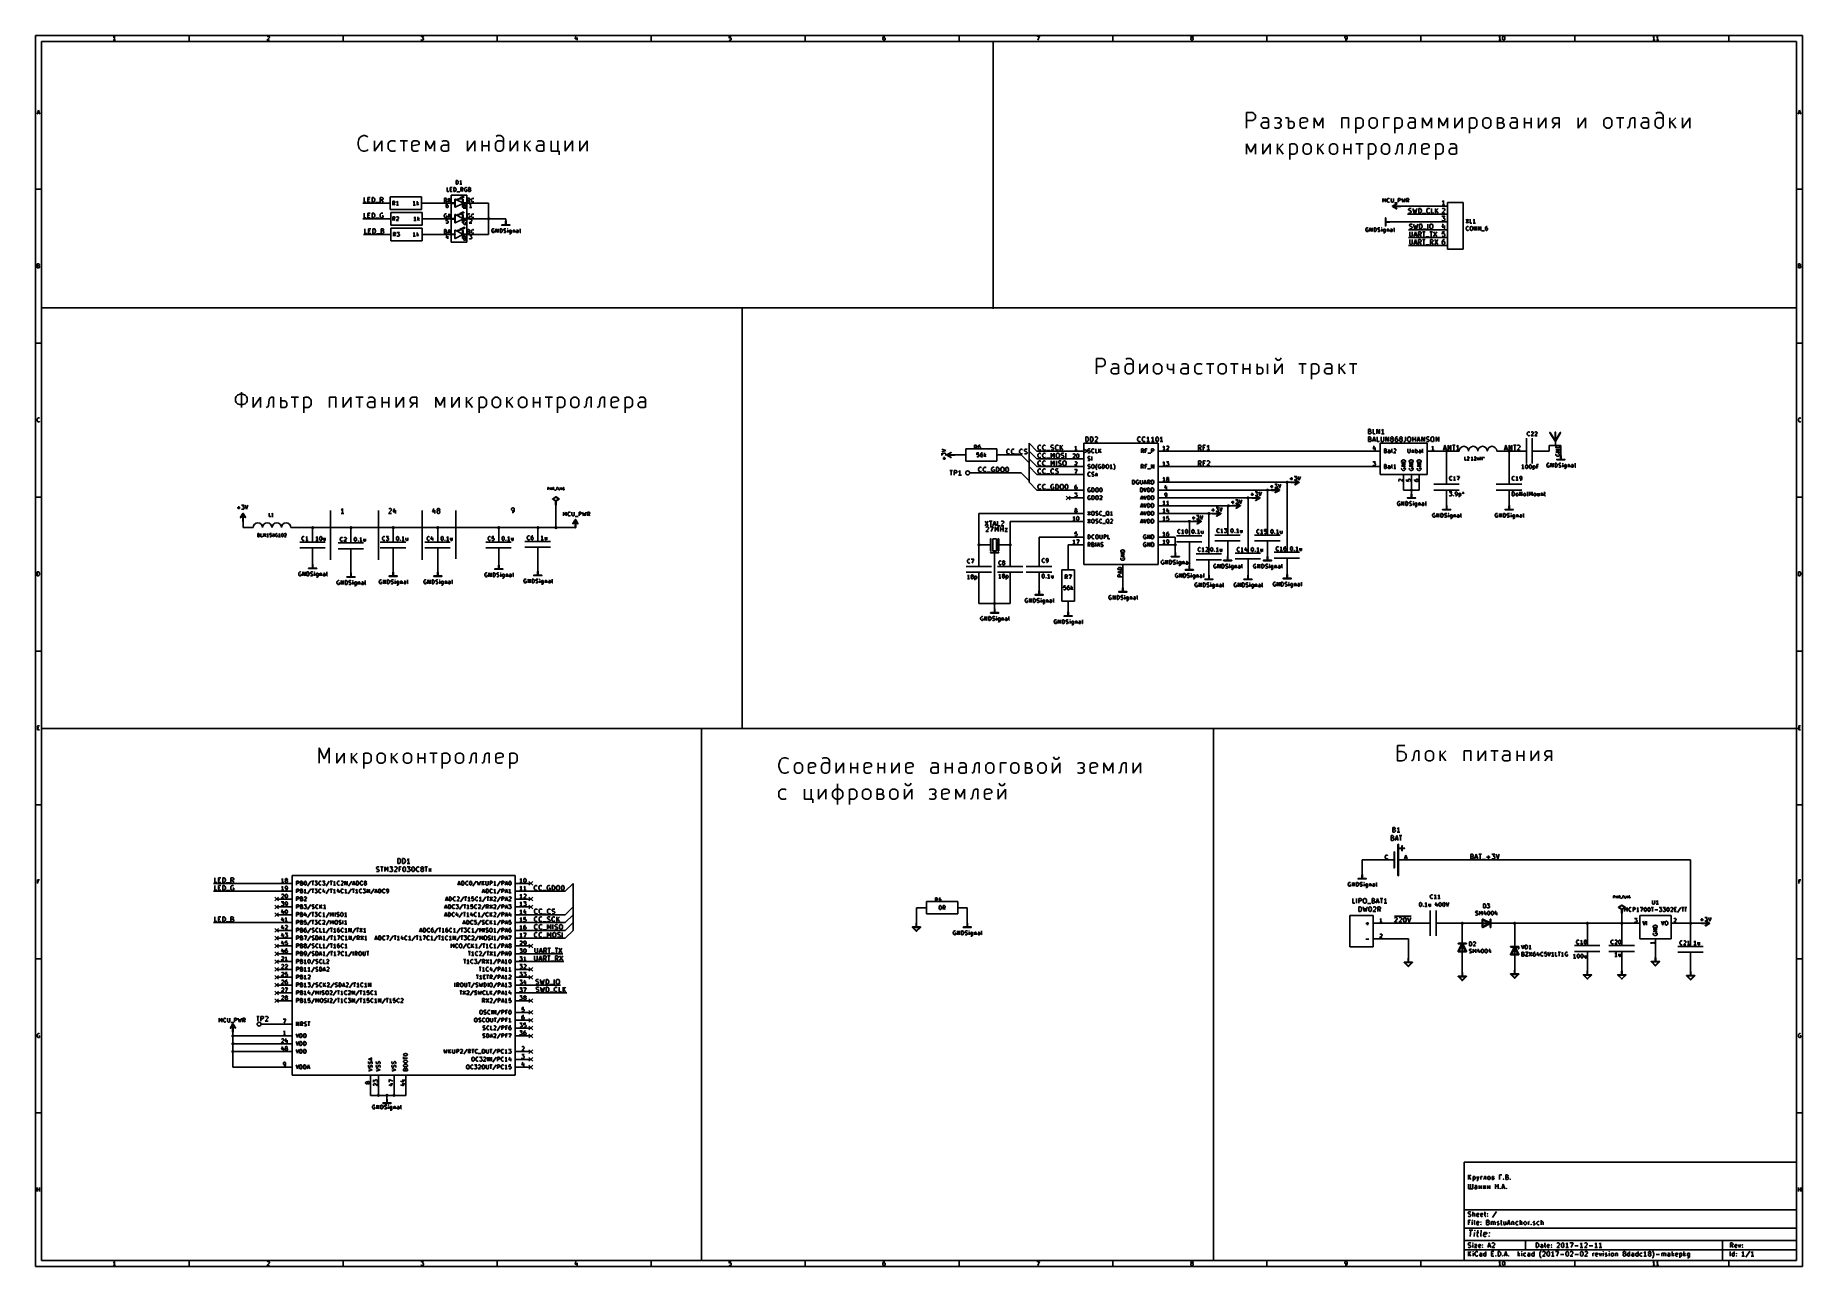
# Model space of a CAD drawing. Extents: x 10 to 584, y -410 to -10.
import ezdxf

# ---------------------------------------------------------------- set-up
doc = ezdxf.new("R2010")
doc.units = 0
doc.header["$MEASUREMENT"] = 0
doc.layers.add('BLACK', color=7, linetype='CONTINUOUS')

msp = doc.modelspace()

# ---------------------------------------------------------------- linework, layer by layer
at = {"layer": 'Black'}
for p, q in [((10.0076, -10.0076), (10.0076, -409.981)), ((583.997, -10.0076), (10.0076, -10.0076)), ((35.433, -10.5918), (35.306, -10.6426)), ((35.56, -10.4648), (35.433, -10.5918)), ((35.687, -10.287), (35.56, -10.4648)), ((35.687, -11.5824), (35.687, -10.287)), ((59.9948, -11.9888), (59.9948, -10.0076)), ((85.979, -10.8204), (85.2424, -11.5824)), ((85.2932, -10.3886), (85.3694, -10.3378)), ((85.3694, -10.3378), (85.4964, -10.287)), ((85.4964, -10.287), (85.8012, -10.287)), ((85.8012, -10.287), (85.9282, -10.3378)), ((85.9282, -10.3378), (85.979, -10.3886)), ((85.979, -10.3886), (86.0298, -10.5156)), ((86.0298, -10.6426), (85.979, -10.8204)), ((86.0298, -10.5156), (86.0298, -10.6426)), ((110.007, -11.9888), (110.007, -10.0076)), ((135.255, -10.287), (136.042, -10.287)), ((135.306, -11.5062), (135.255, -11.4554)), ((136.042, -10.287), (135.611, -10.7696)), ((135.611, -10.7696), (135.814, -10.7696)), ((135.814, -10.7696), (135.941, -10.8204)), ((135.941, -10.8204), (135.992, -10.8966)), ((135.992, -11.4554), (135.941, -11.5062)), ((135.992, -10.8966), (136.042, -11.0236)), ((136.042, -11.3284), (135.992, -11.4554)), ((136.042, -11.0236), (136.042, -11.3284)), ((159.995, -11.9888), (159.995, -10.0076)), ((185.598, -10.2108), (185.293, -11.1506)), ((185.293, -11.1506), (186.106, -11.1506)), ((185.928, -10.7188), (185.928, -11.5824)), ((210.007, -11.9888), (210.007, -10.0076)), ((235.382, -10.287), (235.306, -10.8966)), ((235.306, -10.8966), (235.382, -10.8204)), ((235.382, -11.5062), (235.306, -11.4554)), ((235.991, -10.287), (235.382, -10.287)), ((235.382, -10.8204), (235.509, -10.7696)), ((235.509, -10.7696), (235.814, -10.7696)), ((235.814, -10.7696), (235.941, -10.8204)), ((235.941, -10.8204), (235.991, -10.8966)), ((235.991, -11.4554), (235.941, -11.5062)), ((235.991, -10.8966), (236.042, -11.0236)), ((236.042, -11.3284), (235.991, -11.4554)), ((236.042, -11.0236), (236.042, -11.3284)), ((259.994, -11.9888), (259.994, -10.0076)), ((285.369, -10.5918), (285.293, -10.8204)), ((285.293, -10.8204), (285.293, -11.3284)), ((285.369, -10.8966), (285.293, -11.0236)), ((285.293, -11.3284), (285.369, -11.4554)), ((285.496, -10.3886), (285.369, -10.5918)), ((285.42, -10.8204), (285.369, -10.8966)), ((285.369, -11.4554), (285.42, -11.5062)), ((285.547, -10.7696), (285.42, -10.8204)), ((285.547, -10.3378), (285.496, -10.3886)), ((285.674, -10.287), (285.547, -10.3378)), ((285.801, -10.7696), (285.547, -10.7696)), ((285.928, -10.287), (285.674, -10.287)), ((285.928, -10.8204), (285.801, -10.7696)), ((285.979, -10.8966), (285.928, -10.8204)), ((285.928, -11.5062), (285.979, -11.4554)), ((286.029, -11.0236), (285.979, -10.8966)), ((285.979, -11.4554), (286.029, -11.3284)), ((286.029, -11.3284), (286.029, -11.0236)), ((310.007, -11.9888), (310.007, -10.0076)), ((335.255, -10.287), (336.118, -10.287)), ((336.118, -10.287), (335.559, -11.5824)), ((359.994, -11.9888), (359.994, -10.0076)), ((385.293, -10.5156), (385.369, -10.3886)), ((385.293, -10.5918), (385.293, -10.5156)), ((385.369, -10.7188), (385.293, -10.5918)), ((385.369, -10.9474), (385.293, -11.0744)), ((385.293, -11.0744), (385.293, -11.3284)), ((385.293, -11.3284), (385.369, -11.4554)), ((385.369, -10.3886), (385.42, -10.3378)), ((385.42, -10.7696), (385.369, -10.7188)), ((385.42, -10.8966), (385.369, -10.9474)), ((385.369, -11.4554), (385.42, -11.5062)), ((385.42, -10.3378), (385.547, -10.287)), ((385.547, -10.8204), (385.42, -10.7696)), ((385.547, -10.8204), (385.42, -10.8966)), ((385.547, -10.287), (385.801, -10.287)), ((385.801, -10.8204), (385.547, -10.8204)), ((385.801, -10.287), (385.928, -10.3378)), ((385.928, -10.7696), (385.801, -10.8204)), ((385.928, -10.8966), (385.801, -10.8204)), ((385.928, -10.3378), (385.978, -10.3886)), ((385.978, -10.7188), (385.928, -10.7696)), ((385.978, -10.9474), (385.928, -10.8966)), ((385.928, -11.5062), (385.978, -11.4554)), ((385.978, -10.3886), (386.029, -10.5156)), ((386.029, -10.5918), (385.978, -10.7188)), ((386.029, -11.0744), (385.978, -10.9474)), ((385.978, -11.4554), (386.029, -11.3284)), ((386.029, -10.5156), (386.029, -10.5918)), ((386.029, -11.3284), (386.029, -11.0744)), ((410.007, -11.9888), (410.007, -10.0076)), ((435.381, -10.3886), (435.305, -10.5156)), ((435.305, -10.5156), (435.305, -10.8204)), ((435.305, -10.8204), (435.381, -10.9474)), ((435.432, -10.3378), (435.381, -10.3886)), ((435.381, -10.9474), (435.432, -11.0236)), ((435.559, -10.287), (435.432, -10.3378)), ((435.432, -11.0236), (435.559, -11.0744)), ((435.813, -10.287), (435.559, -10.287)), ((435.559, -11.0744), (435.813, -11.0744)), ((435.94, -10.3378), (435.813, -10.287)), ((435.813, -11.0744), (435.94, -11.0236)), ((435.813, -11.5062), (435.864, -11.4554)), ((435.864, -11.4554), (435.991, -11.2522)), ((435.991, -10.3886), (435.94, -10.3378)), ((435.94, -11.0236), (435.991, -10.9474)), ((436.042, -10.5156), (435.991, -10.3886)), ((435.991, -10.9474), (436.042, -10.8204)), ((435.991, -11.2522), (436.042, -11.0236)), ((436.042, -11.0236), (436.042, -10.5156)), ((459.994, -11.9888), (459.994, -10.0076)), ((485.419, -10.5918), (485.292, -10.6426)), ((485.546, -10.4648), (485.419, -10.5918)), ((485.673, -10.287), (485.546, -10.4648)), ((485.673, -11.5824), (485.673, -10.287)), ((486.537, -10.7696), (486.588, -10.5156)), ((486.537, -11.0744), (486.537, -10.7696)), ((486.588, -11.3284), (486.537, -11.0744)), ((486.588, -10.5156), (486.664, -10.3886)), ((486.664, -11.4554), (486.588, -11.3284)), ((486.664, -10.3886), (486.715, -10.3378)), ((486.715, -11.5062), (486.664, -11.4554)), ((486.715, -10.3378), (486.842, -10.287)), ((486.842, -10.287), (486.969, -10.287)), ((486.969, -10.287), (487.096, -10.3378)), ((487.096, -10.3378), (487.147, -10.3886)), ((487.147, -11.4554), (487.096, -11.5062)), ((487.147, -10.3886), (487.223, -10.5156)), ((487.223, -11.3284), (487.147, -11.4554)), ((487.223, -10.5156), (487.274, -10.7696)), ((487.274, -11.0744), (487.223, -11.3284)), ((487.274, -10.7696), (487.274, -11.0744)), ((510.007, -11.9888), (510.007, -10.0076)), ((535.432, -10.5918), (535.305, -10.6426)), ((535.559, -10.4648), (535.432, -10.5918)), ((535.686, -10.287), (535.559, -10.4648)), ((535.686, -11.5824), (535.686, -10.287)), ((536.677, -10.5918), (536.55, -10.6426)), ((536.804, -10.4648), (536.677, -10.5918)), ((536.905, -10.287), (536.804, -10.4648)), ((536.905, -11.5824), (536.905, -10.287)), ((559.994, -11.9888), (559.994, -10.0076)), ((583.997, -409.981), (583.997, -10.0076)), ((11.9888, -11.9888), (11.9888, -408)), ((582.016, -11.9888), (11.9888, -11.9888)), ((36.0426, -11.5824), (35.306, -11.5824)), ((85.2424, -11.5824), (86.0298, -11.5824)), ((135.433, -11.5824), (135.306, -11.5062)), ((135.814, -11.5824), (135.433, -11.5824)), ((135.941, -11.5062), (135.814, -11.5824)), ((235.509, -11.5824), (235.382, -11.5062)), ((235.814, -11.5824), (235.509, -11.5824)), ((235.941, -11.5062), (235.814, -11.5824)), ((285.42, -11.5062), (285.547, -11.5824)), ((285.547, -11.5824), (285.801, -11.5824)), ((285.801, -11.5824), (285.928, -11.5062)), ((321.056, -98.806), (321.056, -11.938)), ((385.42, -11.5062), (385.547, -11.5824)), ((385.547, -11.5824), (385.801, -11.5824)), ((385.801, -11.5824), (385.928, -11.5062)), ((435.432, -11.5824), (435.686, -11.5824)), ((435.686, -11.5824), (435.813, -11.5062)), ((486.029, -11.5824), (485.292, -11.5824)), ((486.842, -11.5824), (486.715, -11.5062)), ((486.969, -11.5824), (486.842, -11.5824)), ((487.096, -11.5062), (486.969, -11.5824)), ((536.042, -11.5824), (535.305, -11.5824)), ((537.286, -11.5824), (536.55, -11.5824)), ((582.016, -408), (582.016, -11.9888)), ((10.5664, -35.5854), (10.9982, -34.29)), ((10.9982, -34.29), (11.43, -35.5854)), ((582.574, -35.5854), (583.006, -34.29)), ((583.006, -34.29), (583.438, -35.5854)), ((10.668, -35.2044), (11.303, -35.2044)), ((403.403, -40.1066), (403.403, -35.1028)), ((403.403, -35.1028), (405.308, -35.1028)), ((405.308, -37.719), (403.403, -37.719)), ((405.308, -35.1028), (405.79, -35.3568)), ((405.79, -37.4904), (405.308, -37.719)), ((405.79, -35.3568), (406.019, -35.5854)), ((406.019, -37.2618), (405.79, -37.4904)), ((406.019, -35.5854), (406.248, -36.068)), ((406.248, -36.7792), (406.019, -37.2618)), ((406.248, -36.068), (406.248, -36.7792)), ((408.153, -38.9128), (408.407, -38.4302)), ((408.153, -39.3954), (408.153, -38.9128)), ((408.407, -39.878), (408.153, -39.3954)), ((408.889, -36.7792), (408.407, -37.0078)), ((408.407, -38.4302), (408.889, -38.2016)), ((408.889, -40.1066), (408.407, -39.878)), ((409.829, -36.7792), (408.889, -36.7792)), ((408.889, -38.2016), (410.058, -38.2016)), ((410.058, -40.1066), (408.889, -40.1066)), ((410.312, -37.0078), (409.829, -36.7792)), ((410.058, -38.2016), (410.54, -37.973)), ((410.54, -39.878), (410.058, -40.1066)), ((410.54, -37.4904), (410.312, -37.0078)), ((410.54, -40.1066), (410.54, -37.4904)), ((412.445, -37.0078), (412.928, -36.7792)), ((412.928, -40.1066), (412.445, -39.878)), ((412.928, -36.7792), (413.893, -36.7792)), ((413.893, -40.1066), (412.928, -40.1066)), ((413.41, -38.4302), (413.893, -38.4302)), ((413.893, -36.7792), (414.35, -37.0078)), ((414.35, -38.2016), (413.893, -38.4302)), ((413.893, -38.4302), (414.35, -38.6842)), ((414.35, -39.878), (413.893, -40.1066)), ((414.35, -37.0078), (414.604, -37.4904)), ((414.604, -37.719), (414.35, -38.2016)), ((414.35, -38.6842), (414.604, -39.1668)), ((414.604, -39.3954), (414.35, -39.878)), ((414.604, -37.4904), (414.604, -37.719)), ((414.604, -39.1668), (414.604, -39.3954)), ((416.027, -36.7792), (416.966, -36.7792)), ((416.966, -36.7792), (416.966, -40.1066)), ((418.16, -37.973), (416.966, -37.973)), ((416.966, -40.1066), (418.16, -40.1066)), ((418.643, -38.2016), (418.16, -37.973)), ((418.16, -40.1066), (418.643, -39.878)), ((418.897, -38.6842), (418.643, -38.2016)), ((418.643, -39.878), (418.897, -39.3954)), ((418.897, -39.3954), (418.897, -38.6842)), ((420.802, -37.4904), (421.03, -37.0078)), ((420.802, -39.3954), (420.802, -37.4904)), ((423.164, -37.973), (420.802, -38.4302)), ((421.03, -39.878), (420.802, -39.3954)), ((421.03, -37.0078), (421.513, -36.7792)), ((421.513, -40.1066), (421.03, -39.878)), ((421.513, -36.7792), (422.453, -36.7792)), ((422.453, -40.1066), (421.513, -40.1066)), ((422.453, -36.7792), (422.935, -37.0078)), ((422.935, -39.878), (422.453, -40.1066)), ((422.935, -37.0078), (423.164, -37.4904)), ((423.164, -37.4904), (423.164, -37.973)), ((425.323, -40.1066), (425.323, -36.7792)), ((425.323, -36.7792), (426.745, -39.3954)), ((426.745, -39.3954), (428.168, -36.7792)), ((428.168, -36.7792), (428.168, -40.1066)), ((434.365, -40.1066), (434.365, -36.7792)), ((434.365, -36.7792), (436.524, -36.7792)), ((436.524, -36.7792), (436.524, -40.1066)), ((438.912, -36.7792), (438.912, -41.783)), ((438.912, -37.0078), (439.369, -36.7792)), ((439.369, -40.1066), (438.912, -39.878)), ((439.369, -36.7792), (440.334, -36.7792)), ((440.334, -40.1066), (439.369, -40.1066)), ((440.334, -36.7792), (440.817, -37.0078)), ((440.817, -39.878), (440.334, -40.1066)), ((440.817, -37.0078), (441.046, -37.2618)), ((441.046, -39.624), (440.817, -39.878)), ((441.046, -37.2618), (441.274, -37.719)), ((441.274, -39.1668), (441.046, -39.624)), ((441.274, -37.719), (441.274, -39.1668)), ((443.179, -37.719), (443.433, -37.2618)), ((443.179, -39.1668), (443.179, -37.719)), ((443.433, -39.624), (443.179, -39.1668)), ((443.433, -37.2618), (443.662, -37.0078)), ((443.662, -39.878), (443.433, -39.624)), ((443.662, -37.0078), (444.144, -36.7792)), ((444.144, -40.1066), (443.662, -39.878)), ((444.144, -36.7792), (444.856, -36.7792)), ((444.856, -40.1066), (444.144, -40.1066)), ((444.856, -36.7792), (445.338, -37.0078)), ((445.338, -39.878), (444.856, -40.1066)), ((445.338, -37.0078), (445.567, -37.2618)), ((445.567, -39.624), (445.338, -39.878)), ((445.567, -37.2618), (445.821, -37.719)), ((445.821, -39.1668), (445.567, -39.624)), ((445.821, -37.719), (445.821, -39.1668)), ((447.954, -40.1066), (447.954, -36.7792)), ((447.954, -36.7792), (449.859, -36.7792)), ((451.536, -36.7792), (451.536, -41.783)), ((451.536, -37.0078), (451.993, -36.7792)), ((451.993, -40.1066), (451.536, -39.878)), ((451.993, -36.7792), (452.958, -36.7792)), ((452.958, -40.1066), (451.993, -40.1066)), ((452.958, -36.7792), (453.441, -37.0078)), ((453.441, -39.878), (452.958, -40.1066)), ((453.441, -37.0078), (453.669, -37.2618)), ((453.669, -39.624), (453.441, -39.878)), ((453.669, -37.2618), (453.923, -37.719)), ((453.923, -39.1668), (453.669, -39.624)), ((453.923, -37.719), (453.923, -39.1668)), ((455.828, -38.9128), (456.057, -38.4302)), ((455.828, -39.3954), (455.828, -38.9128)), ((456.057, -39.878), (455.828, -39.3954)), ((456.54, -36.7792), (456.057, -37.0078)), ((456.057, -38.4302), (456.54, -38.2016)), ((456.54, -40.1066), (456.057, -39.878)), ((457.479, -36.7792), (456.54, -36.7792)), ((456.54, -38.2016), (457.733, -38.2016)), ((457.733, -40.1066), (456.54, -40.1066)), ((457.962, -37.0078), (457.479, -36.7792)), ((457.733, -38.2016), (458.191, -37.973)), ((458.191, -39.878), (457.733, -40.1066)), ((458.191, -37.4904), (457.962, -37.0078)), ((458.191, -40.1066), (458.191, -37.4904)), ((460.578, -40.1066), (460.578, -36.7792)), ((460.578, -36.7792), (462.001, -39.3954)), ((462.001, -39.3954), (463.448, -36.7792)), ((463.448, -36.7792), (463.448, -40.1066)), ((465.836, -40.1066), (465.836, -36.7792)), ((465.836, -36.7792), (467.258, -39.3954)), ((467.258, -39.3954), (468.681, -36.7792)), ((468.681, -36.7792), (468.681, -40.1066)), ((471.068, -36.7792), (471.068, -40.1066)), ((471.068, -40.1066), (473.456, -36.7792)), ((473.456, -36.7792), (473.456, -40.1066)), ((475.844, -36.7792), (475.844, -41.783)), ((475.844, -37.0078), (476.301, -36.7792)), ((476.301, -40.1066), (475.844, -39.878)), ((476.301, -36.7792), (477.266, -36.7792)), ((477.266, -40.1066), (476.301, -40.1066)), ((477.266, -36.7792), (477.749, -37.0078)), ((477.749, -39.878), (477.266, -40.1066)), ((477.749, -37.0078), (477.977, -37.2618)), ((477.977, -39.624), (477.749, -39.878)), ((477.977, -37.2618), (478.206, -37.719)), ((478.206, -39.1668), (477.977, -39.624)), ((478.206, -37.719), (478.206, -39.1668)), ((480.111, -37.719), (480.365, -37.2618)), ((480.111, -39.1668), (480.111, -37.719)), ((480.365, -39.624), (480.111, -39.1668)), ((480.365, -37.2618), (480.593, -37.0078)), ((480.593, -39.878), (480.365, -39.624)), ((480.593, -37.0078), (481.076, -36.7792)), ((481.076, -40.1066), (480.593, -39.878)), ((481.076, -36.7792), (481.787, -36.7792)), ((481.787, -40.1066), (481.076, -40.1066)), ((481.787, -36.7792), (482.27, -37.0078)), ((482.27, -39.878), (481.787, -40.1066)), ((482.27, -37.0078), (482.498, -37.2618)), ((482.498, -39.624), (482.27, -39.878)), ((482.498, -37.2618), (482.752, -37.719)), ((482.752, -39.1668), (482.498, -39.624)), ((482.752, -37.719), (482.752, -39.1668)), ((484.886, -40.1066), (484.886, -36.7792)), ((484.886, -36.7792), (486.08, -36.7792)), ((486.08, -38.4302), (484.886, -38.4302)), ((486.308, -40.1066), (484.886, -40.1066)), ((486.08, -36.7792), (486.562, -37.0078)), ((486.562, -38.2016), (486.08, -38.4302)), ((486.08, -38.4302), (486.791, -38.6842)), ((486.791, -39.878), (486.308, -40.1066)), ((486.562, -37.0078), (486.791, -37.4904)), ((486.791, -37.719), (486.562, -38.2016)), ((486.791, -37.4904), (486.791, -37.719)), ((486.791, -38.6842), (487.02, -39.1668)), ((487.02, -39.3954), (486.791, -39.878)), ((487.02, -39.1668), (487.02, -39.3954)), ((488.95, -38.9128), (489.179, -38.4302)), ((488.95, -39.3954), (488.95, -38.9128)), ((489.179, -39.878), (488.95, -39.3954)), ((489.661, -36.7792), (489.179, -37.0078)), ((489.179, -38.4302), (489.661, -38.2016)), ((489.661, -40.1066), (489.179, -39.878)), ((490.601, -36.7792), (489.661, -36.7792)), ((489.661, -38.2016), (490.855, -38.2016)), ((490.855, -40.1066), (489.661, -40.1066)), ((491.084, -37.0078), (490.601, -36.7792)), ((490.855, -38.2016), (491.312, -37.973)), ((491.312, -39.878), (490.855, -40.1066)), ((491.312, -37.4904), (491.084, -37.0078)), ((491.312, -40.1066), (491.312, -37.4904)), ((493.7, -36.7792), (493.7, -40.1066)), ((493.7, -38.4302), (495.859, -38.4302)), ((495.859, -36.7792), (495.859, -40.1066)), ((498.221, -36.7792), (498.221, -40.1066)), ((498.221, -40.1066), (500.609, -36.7792)), ((500.609, -36.7792), (500.609, -40.1066)), ((502.996, -37.0078), (502.768, -37.4904)), ((502.768, -37.4904), (502.768, -37.973)), ((502.768, -37.973), (502.996, -38.4302)), ((503.961, -38.6842), (502.768, -40.1066)), ((503.479, -36.7792), (502.996, -37.0078)), ((502.996, -38.4302), (503.479, -38.6842)), ((504.901, -36.7792), (503.479, -36.7792)), ((503.479, -38.6842), (504.901, -38.6842)), ((504.901, -40.1066), (504.901, -36.7792)), ((511.099, -36.7792), (511.099, -40.1066)), ((511.099, -40.1066), (513.486, -36.7792)), ((513.486, -36.7792), (513.486, -40.1066)), ((519.43, -37.719), (519.684, -37.2618)), ((519.43, -39.1668), (519.43, -37.719)), ((519.684, -39.624), (519.43, -39.1668)), ((519.684, -37.2618), (519.913, -37.0078)), ((519.913, -39.878), (519.684, -39.624)), ((519.913, -37.0078), (520.395, -36.7792)), ((520.395, -40.1066), (519.913, -39.878)), ((520.395, -36.7792), (521.106, -36.7792)), ((521.106, -40.1066), (520.395, -40.1066)), ((521.106, -36.7792), (521.589, -37.0078)), ((521.589, -39.878), (521.106, -40.1066)), ((521.589, -37.0078), (521.818, -37.2618)), ((521.818, -39.624), (521.589, -39.878)), ((521.818, -37.2618), (522.046, -37.719)), ((522.046, -39.1668), (521.818, -39.624)), ((522.046, -37.719), (522.046, -39.1668)), ((523.494, -36.7792), (525.882, -36.7792)), ((524.688, -36.7792), (524.688, -40.1066)), ((527.533, -39.878), (527.05, -40.1066)), ((527.787, -39.3954), (527.533, -39.878)), ((528.015, -37.4904), (527.787, -39.3954)), ((528.244, -37.0078), (528.015, -37.4904)), ((528.726, -36.7792), (528.244, -37.0078)), ((529.438, -36.7792), (528.726, -36.7792)), ((529.438, -40.1066), (529.438, -36.7792)), ((531.597, -38.9128), (531.825, -38.4302)), ((531.597, -39.3954), (531.597, -38.9128)), ((531.825, -39.878), (531.597, -39.3954)), ((532.308, -36.7792), (531.825, -37.0078)), ((531.825, -38.4302), (532.308, -38.2016)), ((532.308, -40.1066), (531.825, -39.878)), ((533.248, -36.7792), (532.308, -36.7792)), ((532.308, -38.2016), (533.502, -38.2016)), ((533.502, -40.1066), (532.308, -40.1066)), ((533.73, -37.0078), (533.248, -36.7792)), ((533.502, -38.2016), (533.984, -37.973)), ((533.984, -39.878), (533.502, -40.1066)), ((533.984, -37.4904), (533.73, -37.0078)), ((533.984, -40.1066), (533.984, -37.4904)), ((536.346, -37.2618), (536.118, -37.719)), ((536.118, -37.719), (536.118, -39.1668)), ((536.118, -39.1668), (536.346, -39.624)), ((536.829, -35.1028), (536.346, -35.3568)), ((536.6, -37.0078), (536.346, -37.2618)), ((536.346, -39.624), (536.6, -39.878)), ((537.058, -36.7792), (536.6, -37.0078)), ((536.6, -39.878), (537.058, -40.1066)), ((537.794, -35.1028), (536.829, -35.1028)), ((538.023, -36.7792), (537.058, -36.7792)), ((537.058, -40.1066), (537.794, -40.1066)), ((538.251, -35.3568), (537.794, -35.1028)), ((537.794, -40.1066), (538.251, -39.878)), ((538.505, -37.0078), (538.023, -36.7792)), ((538.505, -35.5854), (538.251, -35.3568)), ((538.251, -39.878), (538.505, -39.624)), ((538.734, -36.068), (538.505, -35.5854)), ((538.734, -37.2618), (538.505, -37.0078)), ((538.505, -39.624), (538.734, -39.1668)), ((538.734, -39.1668), (538.734, -36.068)), ((540.893, -36.7792), (540.893, -40.1066)), ((542.798, -36.7792), (540.893, -38.6842)), ((541.35, -38.2016), (542.798, -40.1066)), ((544.932, -36.7792), (544.932, -40.1066)), ((544.932, -40.1066), (547.319, -36.7792)), ((547.319, -36.7792), (547.319, -40.1066)), ((582.676, -35.2044), (583.311, -35.2044)), ((114.859, -44.7548), (115.113, -43.7896)), ((114.859, -45.466), (114.859, -44.7548)), ((115.113, -46.4058), (114.859, -45.466)), ((115.113, -43.7896), (115.341, -43.307)), ((115.341, -43.307), (115.824, -42.8498)), ((115.824, -42.8498), (116.535, -42.5958)), ((116.535, -42.5958), (117.018, -42.5958)), ((117.018, -42.5958), (117.729, -42.8498)), ((117.729, -42.8498), (117.958, -43.0784)), ((120.117, -44.2722), (120.117, -47.5996)), ((120.117, -47.5996), (122.504, -44.2722)), ((122.504, -44.2722), (122.504, -47.5996)), ((124.638, -45.212), (124.866, -44.7548)), ((124.638, -46.6598), (124.638, -45.212)), ((124.866, -44.7548), (125.12, -44.5008)), ((125.12, -44.5008), (125.603, -44.2722)), ((125.603, -44.2722), (126.543, -44.2722)), ((126.543, -44.2722), (127.025, -44.5008)), ((128.448, -44.2722), (130.835, -44.2722)), ((129.642, -44.2722), (129.642, -47.5996)), ((132.258, -44.9834), (132.512, -44.5008)), ((132.258, -46.8884), (132.258, -44.9834)), ((134.645, -45.466), (132.258, -45.9232)), ((132.512, -44.5008), (132.969, -44.2722)), ((132.969, -44.2722), (133.934, -44.2722)), ((133.934, -44.2722), (134.417, -44.5008)), ((134.417, -44.5008), (134.645, -44.9834)), ((134.645, -44.9834), (134.645, -45.466)), ((136.779, -47.5996), (136.779, -44.2722)), ((136.779, -44.2722), (138.227, -46.8884)), ((138.227, -46.8884), (139.649, -44.2722)), ((139.649, -44.2722), (139.649, -47.5996)), ((142.519, -44.2722), (142.037, -44.5008)), ((142.037, -45.9232), (142.519, -45.6946)), ((143.459, -44.2722), (142.519, -44.2722)), ((142.519, -45.6946), (143.688, -45.6946)), ((143.942, -44.5008), (143.459, -44.2722)), ((143.688, -45.6946), (144.17, -45.466)), ((144.17, -44.9834), (143.942, -44.5008)), ((144.17, -47.5996), (144.17, -44.9834)), ((150.368, -44.2722), (150.368, -47.5996)), ((150.368, -47.5996), (152.756, -44.2722)), ((152.756, -44.2722), (152.756, -47.5996)), ((155.143, -44.2722), (155.143, -47.5996)), ((157.277, -44.2722), (157.277, -47.5996)), ((159.664, -44.7548), (159.436, -45.212)), ((159.436, -45.212), (159.436, -46.6598)), ((160.147, -42.5958), (159.664, -42.8498)), ((159.893, -44.5008), (159.664, -44.7548)), ((160.376, -44.2722), (159.893, -44.5008)), ((161.087, -42.5958), (160.147, -42.5958)), ((161.341, -44.2722), (160.376, -44.2722)), ((161.569, -42.8498), (161.087, -42.5958)), ((161.798, -44.5008), (161.341, -44.2722)), ((161.798, -43.0784), (161.569, -42.8498)), ((162.052, -43.561), (161.798, -43.0784)), ((162.052, -44.7548), (161.798, -44.5008)), ((162.052, -46.6598), (162.052, -43.561)), ((164.186, -44.2722), (164.186, -47.5996)), ((164.186, -47.5996), (166.573, -44.2722)), ((166.573, -44.2722), (166.573, -47.5996)), ((168.961, -44.2722), (168.961, -47.5996)), ((170.866, -44.2722), (168.961, -46.1772)), ((169.443, -45.6946), (170.866, -47.5996)), ((173.482, -44.2722), (172.999, -44.5008)), ((172.999, -45.9232), (173.482, -45.6946)), ((174.447, -44.2722), (173.482, -44.2722)), ((173.482, -45.6946), (174.676, -45.6946)), ((174.904, -44.5008), (174.447, -44.2722)), ((174.676, -45.6946), (175.158, -45.466)), ((175.158, -44.9834), (174.904, -44.5008)), ((175.158, -47.5996), (175.158, -44.9834)), ((177.546, -44.2722), (177.546, -47.5996)), ((179.68, -44.2722), (179.68, -47.5996)), ((182.067, -44.2722), (182.067, -47.5996)), ((182.067, -47.5996), (184.455, -44.2722)), ((184.455, -44.2722), (184.455, -47.5996)), ((186.817, -44.2722), (186.817, -47.5996)), ((186.817, -47.5996), (189.205, -44.2722)), ((189.205, -44.2722), (189.205, -47.5996)), ((403.403, -48.6156), (403.403, -45.2882)), ((403.403, -45.2882), (404.825, -47.9044)), ((404.825, -47.9044), (406.248, -45.2882)), ((406.248, -45.2882), (406.248, -48.6156)), ((408.635, -45.2882), (408.635, -48.6156)), ((408.635, -48.6156), (411.023, -45.2882)), ((411.023, -45.2882), (411.023, -48.6156)), ((413.41, -45.2882), (413.41, -48.6156)), ((415.315, -45.2882), (413.41, -47.1932)), ((417.449, -45.2882), (417.449, -50.292)), ((417.449, -45.5168), (417.932, -45.2882)), ((417.932, -45.2882), (418.897, -45.2882)), ((418.897, -45.2882), (419.354, -45.5168)), ((419.354, -45.5168), (419.608, -45.7708)), ((419.608, -45.7708), (419.837, -46.228)), ((421.742, -46.228), (421.97, -45.7708)), ((421.97, -45.7708), (422.224, -45.5168)), ((422.224, -45.5168), (422.707, -45.2882)), ((422.707, -45.2882), (423.418, -45.2882)), ((423.418, -45.2882), (423.901, -45.5168)), ((423.901, -45.5168), (424.129, -45.7708)), ((424.129, -45.7708), (424.358, -46.228)), ((426.517, -45.2882), (426.517, -48.6156)), ((428.422, -45.2882), (426.517, -47.1932)), ((430.327, -46.228), (430.555, -45.7708)), ((430.555, -45.7708), (430.809, -45.5168)), ((430.809, -45.5168), (431.267, -45.2882)), ((431.267, -45.2882), (431.978, -45.2882)), ((431.978, -45.2882), (432.46, -45.5168)), ((432.46, -45.5168), (432.714, -45.7708)), ((432.714, -45.7708), (432.943, -46.228)), ((435.077, -45.2882), (435.077, -48.6156)), ((437.236, -45.2882), (437.236, -48.6156)), ((438.912, -45.2882), (441.274, -45.2882)), ((440.08, -45.2882), (440.08, -48.6156)), ((442.951, -45.2882), (442.951, -50.292)), ((442.951, -45.5168), (443.433, -45.2882)), ((443.433, -45.2882), (444.373, -45.2882)), ((444.373, -45.2882), (444.856, -45.5168)), ((444.856, -45.5168), (445.084, -45.7708)), ((445.084, -45.7708), (445.338, -46.228)), ((447.243, -46.228), (447.472, -45.7708)), ((447.472, -45.7708), (447.726, -45.5168)), ((447.726, -45.5168), (448.183, -45.2882)), ((448.183, -45.2882), (448.92, -45.2882)), ((448.92, -45.2882), (449.377, -45.5168)), ((449.377, -45.5168), (449.631, -45.7708)), ((449.631, -45.7708), (449.859, -46.228)), ((452.73, -45.5168), (452.476, -45.9994)), ((453.187, -45.2882), (452.73, -45.5168)), ((453.923, -45.2882), (453.187, -45.2882)), ((453.923, -48.6156), (453.923, -45.2882)), ((456.997, -45.5168), (456.768, -45.9994)), ((457.479, -45.2882), (456.997, -45.5168)), ((458.191, -45.2882), (457.479, -45.2882)), ((458.191, -48.6156), (458.191, -45.2882)), ((460.35, -45.9994), (460.578, -45.5168)), ((460.578, -45.5168), (461.061, -45.2882)), ((461.061, -45.2882), (462.001, -45.2882)), ((462.001, -45.2882), (462.483, -45.5168)), ((462.483, -45.5168), (462.737, -45.9994)), ((464.871, -45.2882), (464.871, -50.292)), ((464.871, -45.5168), (465.353, -45.2882)), ((465.353, -45.2882), (466.293, -45.2882)), ((466.293, -45.2882), (466.776, -45.5168)), ((466.776, -45.5168), (467.004, -45.7708)), ((467.004, -45.7708), (467.258, -46.228)), ((469.875, -45.2882), (469.392, -45.5168)), ((470.84, -45.2882), (469.875, -45.2882)), ((471.297, -45.5168), (470.84, -45.2882)), ((471.551, -45.9994), (471.297, -45.5168)), ((115.341, -46.8884), (115.113, -46.4058)), ((115.824, -47.371), (115.341, -46.8884)), ((116.535, -47.5996), (115.824, -47.371)), ((117.018, -47.5996), (116.535, -47.5996)), ((117.729, -47.371), (117.018, -47.5996)), ((117.958, -47.117), (117.729, -47.371)), ((124.866, -47.117), (124.638, -46.6598)), ((125.12, -47.371), (124.866, -47.117)), ((125.603, -47.5996), (125.12, -47.371)), ((126.543, -47.5996), (125.603, -47.5996)), ((127.025, -47.371), (126.543, -47.5996)), ((132.512, -47.371), (132.258, -46.8884)), ((132.969, -47.5996), (132.512, -47.371)), ((133.934, -47.5996), (132.969, -47.5996)), ((134.417, -47.371), (133.934, -47.5996)), ((141.783, -46.4058), (142.037, -45.9232)), ((141.783, -46.8884), (141.783, -46.4058)), ((142.037, -47.371), (141.783, -46.8884)), ((142.519, -47.5996), (142.037, -47.371)), ((143.688, -47.5996), (142.519, -47.5996)), ((144.17, -47.371), (143.688, -47.5996)), ((155.143, -45.9232), (157.277, -45.9232)), ((159.436, -46.6598), (159.664, -47.117)), ((159.664, -47.117), (159.893, -47.371)), ((159.893, -47.371), (160.376, -47.5996)), ((160.376, -47.5996), (161.087, -47.5996)), ((161.087, -47.5996), (161.569, -47.371)), ((161.569, -47.371), (161.798, -47.117)), ((161.798, -47.117), (162.052, -46.6598)), ((172.771, -46.4058), (172.999, -45.9232)), ((172.771, -46.8884), (172.771, -46.4058)), ((172.999, -47.371), (172.771, -46.8884)), ((173.482, -47.5996), (172.999, -47.371)), ((174.676, -47.5996), (173.482, -47.5996)), ((175.158, -47.371), (174.676, -47.5996)), ((177.546, -47.5996), (180.162, -47.5996)), ((180.162, -47.5996), (180.162, -48.7934)), ((413.893, -46.7106), (415.315, -48.6156)), ((417.932, -48.6156), (417.449, -48.387)), ((418.897, -48.6156), (417.932, -48.6156)), ((419.354, -48.387), (418.897, -48.6156)), ((419.608, -48.133), (419.354, -48.387)), ((419.837, -47.6758), (419.608, -48.133)), ((419.837, -46.228), (419.837, -47.6758)), ((421.742, -47.6758), (421.742, -46.228)), ((421.97, -48.133), (421.742, -47.6758)), ((422.224, -48.387), (421.97, -48.133)), ((422.707, -48.6156), (422.224, -48.387)), ((423.418, -48.6156), (422.707, -48.6156)), ((423.901, -48.387), (423.418, -48.6156)), ((424.129, -48.133), (423.901, -48.387)), ((424.358, -47.6758), (424.129, -48.133)), ((424.358, -46.228), (424.358, -47.6758)), ((426.974, -46.7106), (428.422, -48.6156)), ((430.327, -47.6758), (430.327, -46.228)), ((430.555, -48.133), (430.327, -47.6758)), ((430.809, -48.387), (430.555, -48.133)), ((431.267, -48.6156), (430.809, -48.387)), ((431.978, -48.6156), (431.267, -48.6156)), ((432.46, -48.387), (431.978, -48.6156)), ((432.714, -48.133), (432.46, -48.387)), ((432.943, -47.6758), (432.714, -48.133)), ((432.943, -46.228), (432.943, -47.6758)), ((435.077, -46.9392), (437.236, -46.9392)), ((443.433, -48.6156), (442.951, -48.387)), ((444.373, -48.6156), (443.433, -48.6156)), ((444.856, -48.387), (444.373, -48.6156)), ((445.084, -48.133), (444.856, -48.387)), ((445.338, -47.6758), (445.084, -48.133)), ((445.338, -46.228), (445.338, -47.6758)), ((447.243, -47.6758), (447.243, -46.228)), ((447.472, -48.133), (447.243, -47.6758)), ((447.726, -48.387), (447.472, -48.133)), ((448.183, -48.6156), (447.726, -48.387)), ((448.92, -48.6156), (448.183, -48.6156)), ((449.377, -48.387), (448.92, -48.6156)), ((449.631, -48.133), (449.377, -48.387)), ((449.859, -47.6758), (449.631, -48.133)), ((449.859, -46.228), (449.859, -47.6758)), ((451.993, -48.387), (451.536, -48.6156)), ((452.247, -47.9044), (451.993, -48.387)), ((452.476, -45.9994), (452.247, -47.9044)), ((456.286, -48.387), (455.828, -48.6156)), ((456.54, -47.9044), (456.286, -48.387)), ((456.768, -45.9994), (456.54, -47.9044)), ((460.35, -47.9044), (460.35, -45.9994)), ((462.737, -46.482), (460.35, -46.9392)), ((460.578, -48.387), (460.35, -47.9044)), ((461.061, -48.6156), (460.578, -48.387)), ((462.001, -48.6156), (461.061, -48.6156)), ((462.483, -48.387), (462.001, -48.6156)), ((462.737, -45.9994), (462.737, -46.482)), ((465.353, -48.6156), (464.871, -48.387)), ((466.293, -48.6156), (465.353, -48.6156)), ((466.776, -48.387), (466.293, -48.6156)), ((467.004, -48.133), (466.776, -48.387)), ((467.258, -47.6758), (467.004, -48.133)), ((467.258, -46.228), (467.258, -47.6758)), ((469.163, -47.4218), (469.392, -46.9392)), ((469.163, -47.9044), (469.163, -47.4218)), ((469.392, -48.387), (469.163, -47.9044)), ((469.392, -46.9392), (469.875, -46.7106)), ((469.875, -48.6156), (469.392, -48.387)), ((469.875, -46.7106), (471.068, -46.7106)), ((471.068, -48.6156), (469.875, -48.6156)), ((471.068, -46.7106), (471.551, -46.482)), ((471.551, -48.387), (471.068, -48.6156)), ((471.551, -48.6156), (471.551, -45.9994)), ((146.634, -58.3946), (146.634, -57.1246)), ((146.634, -57.1246), (146.939, -57.1246)), ((146.939, -57.1246), (147.117, -57.2008)), ((147.117, -57.2008), (147.218, -57.3024)), ((147.218, -57.3024), (147.295, -57.4294)), ((148.082, -57.3024), (147.955, -57.4294)), ((148.209, -57.1246), (148.082, -57.3024)), ((148.209, -58.3946), (148.209, -57.1246)), ((10.0076, -59.9948), (11.9888, -59.9948)), ((116.764, -64.1858), (116.764, -62.6618)), ((117.983, -64.1858), (117.983, -62.6618)), ((117.983, -62.6618), (118.72, -62.6618)), ((119.38, -64.1858), (119.38, -62.6618)), ((119.38, -62.6618), (119.736, -62.6618)), ((119.736, -62.6618), (119.964, -62.738)), ((119.964, -62.738), (120.091, -62.865)), ((120.091, -62.865), (120.167, -63.0174)), ((120.167, -63.0174), (120.244, -63.2968)), ((122.047, -64.1858), (122.047, -62.6618)), ((122.047, -62.6618), (122.631, -62.6618)), ((122.631, -62.6618), (122.784, -62.738)), ((122.784, -62.738), (122.86, -62.7888)), ((122.86, -62.7888), (122.936, -62.9412)), ((122.936, -62.9412), (122.936, -63.1698)), ((125.222, -62.484), (125.222, -66.548)), ((135.382, -62.484), (125.222, -62.484)), ((135.382, -66.548), (135.382, -62.484)), ((142.875, -64.1858), (142.875, -62.9158)), ((142.875, -62.9158), (143.358, -62.9158)), ((143.358, -62.9158), (143.485, -62.992)), ((143.485, -62.992), (143.535, -63.0428)), ((143.535, -63.0428), (143.612, -63.1698)), ((143.764, -60.706), (143.764, -59.436)), ((144.348, -60.706), (143.764, -60.706)), ((143.967, -64.1858), (144.399, -62.9158)), ((144.399, -62.9158), (144.805, -64.1858)), ((144.78, -60.706), (144.78, -59.436)), ((144.78, -59.436), (145.39, -59.436)), ((144.78, -60.0456), (145.212, -60.0456)), ((145.39, -60.706), (144.78, -60.706)), ((145.034, -61.976), (145.034, -77.216)), ((150.114, -61.976), (145.034, -61.976)), ((145.923, -60.706), (145.923, -59.436)), ((145.923, -59.436), (146.228, -59.436)), ((146.228, -60.706), (145.923, -60.706)), ((146.228, -59.436), (146.406, -59.5122)), ((146.406, -60.6552), (146.228, -60.706)), ((146.406, -59.5122), (146.533, -59.6138)), ((146.533, -60.5282), (146.406, -60.6552)), ((146.533, -59.6138), (146.583, -59.7408)), ((146.583, -60.4012), (146.533, -60.5282)), ((146.583, -59.7408), (146.66, -59.9948)), ((146.66, -60.1726), (146.583, -60.4012)), ((146.939, -58.3946), (146.634, -58.3946)), ((146.66, -59.9948), (146.66, -60.1726)), ((146.888, -60.833), (147.853, -60.833)), ((147.117, -58.3438), (146.939, -58.3946)), ((147.066, -63.1698), (148.311, -62.9158)), ((147.091, -63.3222), (148.336, -63.0682)), ((147.218, -58.2168), (147.117, -58.3438)), ((147.295, -58.0898), (147.218, -58.2168)), ((147.295, -57.4294), (147.345, -57.6834)), ((147.345, -57.8612), (147.295, -58.0898)), ((147.345, -57.6834), (147.345, -57.8612)), ((147.955, -57.4294), (147.828, -57.4802)), ((148.565, -58.3946), (147.828, -58.3946)), ((148.285, -63.0428), (148.031, -62.7888)), ((148.082, -62.6618), (149.073, -62.4078)), ((148.107, -62.8142), (149.098, -62.5602)), ((148.387, -62.9412), (148.133, -62.6872)), ((148.158, -60.706), (148.158, -59.436)), ((148.158, -59.436), (148.641, -59.436)), ((148.641, -60.0964), (148.158, -60.0964)), ((148.895, -60.706), (148.463, -60.0964)), ((149.047, -62.4078), (148.565, -62.6618)), ((148.59, -62.4078), (149.098, -62.4078)), ((148.59, -62.5602), (149.098, -62.5602)), ((148.641, -59.436), (148.768, -59.5122)), ((148.768, -60.0456), (148.641, -60.0964)), ((149.123, -62.5602), (148.641, -62.8142)), ((148.768, -59.5122), (148.844, -59.563)), ((148.844, -59.9948), (148.768, -60.0456)), ((148.844, -59.563), (148.895, -59.69)), ((148.895, -59.8678), (148.844, -59.9948)), ((148.895, -59.69), (148.895, -59.8678)), ((149.428, -59.7408), (149.377, -59.9948)), ((149.377, -59.9948), (149.377, -60.1726)), ((149.377, -60.1726), (149.428, -60.4012)), ((149.504, -59.6138), (149.428, -59.7408)), ((149.428, -60.4012), (149.504, -60.5282)), ((149.606, -59.5122), (149.504, -59.6138)), ((149.504, -60.5282), (149.606, -60.6552)), ((149.809, -59.436), (149.606, -59.5122)), ((149.606, -60.6552), (149.809, -60.706)), ((149.987, -59.436), (149.809, -59.436)), ((149.809, -60.706), (149.911, -60.706)), ((150.165, -60.1726), (149.911, -60.1726)), ((149.911, -60.706), (150.114, -60.6552)), ((150.114, -59.5122), (149.987, -59.436)), ((150.114, -60.6552), (150.165, -60.579)), ((150.114, -77.216), (150.114, -61.976)), ((150.165, -60.579), (150.165, -60.1726)), ((150.393, -64.1858), (150.393, -62.9158)), ((150.393, -62.9158), (150.876, -62.9158)), ((150.698, -60.706), (150.698, -59.436)), ((150.698, -59.436), (151.13, -59.436)), ((151.13, -60.0456), (150.698, -60.0456)), ((151.181, -60.706), (150.698, -60.706)), ((150.876, -62.9158), (151.003, -62.992)), ((151.003, -62.992), (151.079, -63.0428)), ((151.079, -63.0428), (151.13, -63.1698)), ((151.13, -59.436), (151.257, -59.5122)), ((151.257, -59.9948), (151.13, -60.0456)), ((151.13, -60.0456), (151.308, -60.0964)), ((151.308, -60.6552), (151.181, -60.706)), ((151.257, -59.5122), (151.308, -59.563)), ((151.308, -59.9186), (151.257, -59.9948)), ((151.308, -59.563), (151.384, -59.69)), ((151.384, -59.7916), (151.308, -59.9186)), ((151.308, -60.0964), (151.384, -60.1726)), ((151.384, -60.579), (151.308, -60.6552)), ((151.384, -59.69), (151.384, -59.7916)), ((151.384, -60.1726), (151.435, -60.2742)), ((151.435, -60.4774), (151.384, -60.579)), ((151.435, -60.2742), (151.435, -60.4774)), ((151.663, -63.2206), (151.74, -63.0936)), ((151.74, -63.0936), (151.867, -62.992)), ((151.867, -62.992), (152.044, -62.9158)), ((152.044, -62.9158), (152.146, -62.9158)), ((152.146, -62.9158), (152.349, -62.992)), ((152.349, -62.992), (152.4, -63.0428)), ((447.624, -64.2366), (447.624, -62.9666)), ((447.624, -62.9666), (448.056, -63.881)), ((448.056, -63.881), (448.462, -62.9666)), ((448.462, -62.9666), (448.462, -64.2366)), ((449.148, -63.1444), (449.25, -63.0428)), ((449.25, -63.0428), (449.428, -62.9666)), ((449.428, -62.9666), (449.555, -62.9666)), ((449.555, -62.9666), (449.732, -63.0428)), ((449.732, -63.0428), (449.809, -63.0936)), ((450.342, -62.9666), (450.342, -64.008)), ((451.079, -64.008), (451.079, -62.9666)), ((452.653, -64.2366), (452.653, -62.9666)), ((452.653, -62.9666), (453.136, -62.9666)), ((453.136, -62.9666), (453.238, -63.0428)), ((453.238, -63.0428), (453.314, -63.0936)), ((453.314, -63.0936), (453.365, -63.2206)), ((453.796, -62.9666), (454.101, -64.2366)), ((454.584, -64.2366), (454.889, -62.9666)), ((455.371, -64.2366), (455.371, -62.9666)), ((455.371, -62.9666), (455.854, -62.9666)), ((455.854, -62.9666), (455.981, -63.0428)), ((455.981, -63.0428), (456.032, -63.0936)), ((456.032, -63.0936), (456.082, -63.2206)), ((583.997, -59.9948), (582.016, -59.9948)), ((122.682, -64.516), (116.332, -64.516)), ((117.475, -64.1858), (116.764, -64.1858)), ((116.764, -69.2658), (116.764, -67.7418)), ((117.983, -63.373), (118.491, -63.373)), ((118.72, -64.1858), (117.983, -64.1858)), ((117.983, -69.2658), (117.983, -67.7418)), ((117.983, -67.7418), (118.72, -67.7418)), ((117.983, -68.453), (118.491, -68.453)), ((119.736, -64.1858), (119.38, -64.1858)), ((119.38, -69.2658), (119.38, -67.7418)), ((119.38, -67.7418), (119.736, -67.7418)), ((119.964, -64.1096), (119.736, -64.1858)), ((119.736, -67.7418), (119.964, -67.818)), ((120.091, -63.9572), (119.964, -64.1096)), ((119.964, -67.818), (120.091, -67.945)), ((120.167, -63.8048), (120.091, -63.9572)), ((120.091, -67.945), (120.167, -68.0974)), ((120.244, -63.5254), (120.167, -63.8048)), ((120.167, -68.0974), (120.244, -68.3768)), ((120.244, -68.6054), (120.167, -68.8848)), ((120.244, -63.2968), (120.244, -63.5254)), ((120.244, -68.3768), (120.244, -68.6054)), ((120.523, -64.3128), (121.691, -64.3128)), ((122.047, -68.0974), (121.996, -68.3768)), ((121.996, -68.3768), (121.996, -68.6054)), ((121.996, -68.6054), (122.047, -68.8848)), ((122.631, -63.4492), (122.047, -63.4492)), ((122.123, -67.945), (122.047, -68.0974)), ((122.276, -67.818), (122.123, -67.945)), ((122.504, -67.7418), (122.276, -67.818)), ((122.936, -64.1858), (122.428, -63.4492)), ((122.707, -67.7418), (122.504, -67.7418)), ((122.784, -63.373), (122.631, -63.4492)), ((122.936, -68.6054), (122.631, -68.6054)), ((125.171, -64.516), (122.682, -64.516)), ((122.86, -67.818), (122.707, -67.7418)), ((122.86, -63.2968), (122.784, -63.373)), ((122.936, -63.1698), (122.86, -63.2968)), ((122.936, -69.1134), (122.936, -68.6054)), ((125.222, -66.548), (135.382, -66.548)), ((125.476, -67.564), (125.476, -71.628)), ((135.636, -67.564), (125.476, -67.564)), ((126.06, -65.1256), (126.06, -63.8556)), ((126.06, -63.8556), (126.543, -63.8556)), ((126.543, -64.516), (126.06, -64.516)), ((126.771, -65.1256), (126.365, -64.516)), ((126.543, -63.8556), (126.644, -63.9318)), ((126.644, -64.4652), (126.543, -64.516)), ((126.644, -63.9318), (126.721, -63.9826)), ((126.721, -64.4144), (126.644, -64.4652)), ((126.721, -63.9826), (126.771, -64.1096)), ((126.771, -64.2874), (126.721, -64.4144)), ((126.771, -64.1096), (126.771, -64.2874)), ((127.381, -64.1604), (127.254, -64.2112)), ((127.991, -65.1256), (127.254, -65.1256)), ((127.508, -64.0334), (127.381, -64.1604)), ((127.635, -63.8556), (127.508, -64.0334)), ((127.635, -65.1256), (127.635, -63.8556)), ((132.842, -64.1604), (132.715, -64.2112)), ((133.452, -65.1256), (132.715, -65.1256)), ((132.969, -64.0334), (132.842, -64.1604)), ((133.071, -63.8556), (132.969, -64.0334)), ((133.071, -65.1256), (133.071, -63.8556)), ((133.985, -65.1256), (133.985, -63.8556)), ((134.468, -64.2874), (133.985, -64.77)), ((134.112, -64.643), (134.468, -65.1256)), ((135.433, -64.516), (137.922, -64.516)), ((135.636, -71.628), (135.636, -67.564)), ((137.922, -64.516), (142.494, -64.516)), ((145.034, -64.516), (142.494, -64.516)), ((142.875, -68.3006), (142.824, -68.5546)), ((142.824, -68.5546), (142.824, -68.7324)), ((142.824, -68.7324), (142.875, -68.961)), ((143.358, -63.5762), (142.875, -63.5762)), ((142.926, -68.1736), (142.875, -68.3006)), ((143.053, -68.072), (142.926, -68.1736)), ((143.231, -67.9958), (143.053, -68.072)), ((143.612, -64.1858), (143.18, -63.5762)), ((143.408, -67.9958), (143.231, -67.9958)), ((143.485, -63.5254), (143.358, -63.5762)), ((143.612, -68.7324), (143.358, -68.7324)), ((143.459, -64.9986), (143.383, -65.2526)), ((143.383, -65.2526), (143.383, -65.7352)), ((143.459, -65.3034), (143.383, -65.4304)), ((143.383, -65.7352), (143.459, -65.8368)), ((143.535, -68.072), (143.408, -67.9958)), ((143.561, -64.8208), (143.459, -64.9986)), ((143.51, -65.2526), (143.459, -65.3034)), ((143.459, -65.8368), (143.51, -65.913)), ((143.535, -63.4746), (143.485, -63.5254)), ((143.637, -65.1764), (143.51, -65.2526)), ((143.51, -65.913), (143.637, -65.9638)), ((143.612, -63.3476), (143.535, -63.4746)), ((143.637, -64.77), (143.561, -64.8208)), ((143.612, -63.1698), (143.612, -63.3476)), ((143.612, -69.1388), (143.612, -68.7324)), ((143.764, -64.6938), (143.637, -64.77)), ((143.866, -65.1764), (143.637, -65.1764)), ((143.637, -65.9638), (143.866, -65.9638)), ((143.993, -64.6938), (143.764, -64.6938)), ((143.993, -65.2526), (143.866, -65.1764)), ((143.866, -65.9638), (143.993, -65.913)), ((143.967, -69.2658), (144.399, -67.9958)), ((144.043, -65.3034), (143.993, -65.2526)), ((143.993, -65.913), (144.043, -65.8368)), ((144.12, -65.4304), (144.043, -65.3034)), ((144.043, -65.8368), (144.12, -65.7352)), ((144.094, -63.8302), (144.678, -63.8302)), ((144.12, -65.7352), (144.12, -65.4304)), ((144.399, -67.9958), (144.805, -69.2658)), ((145.034, -64.4398), (146.304, -64.4398)), ((145.034, -64.5922), (146.304, -64.5922)), ((146.228, -63.2206), (146.279, -63.1698)), ((146.228, -65.8114), (146.228, -63.2206)), ((146.279, -65.8622), (146.228, -65.8114)), ((146.228, -68.3006), (146.279, -68.2498)), ((146.228, -70.8914), (146.228, -68.3006)), ((146.279, -63.1698), (146.329, -63.1698)), ((146.329, -65.8622), (146.279, -65.8622)), ((146.279, -68.2498), (146.329, -68.2498)), ((146.304, -65.786), (146.304, -63.246)), ((146.304, -63.246), (146.304, -65.786)), ((146.304, -70.866), (146.304, -68.326)), ((146.304, -68.326), (146.304, -70.866)), ((146.329, -63.1698), (148.895, -64.4398)), ((148.895, -64.5922), (146.329, -65.8622)), ((146.329, -68.2498), (148.895, -69.5198)), ((147.066, -68.2498), (148.311, -67.9958)), ((147.091, -68.4022), (148.336, -68.1482)), ((148.285, -68.1228), (148.031, -67.8688)), ((148.082, -67.7418), (149.073, -67.4878)), ((148.107, -67.8942), (149.098, -67.6402)), ((148.387, -68.0212), (148.133, -67.7672)), ((149.047, -67.4878), (148.565, -67.7418)), ((148.59, -67.4878), (149.098, -67.4878)), ((148.59, -67.6402), (149.098, -67.6402)), ((149.123, -67.6402), (148.641, -67.8942)), ((148.768, -65.786), (148.768, -63.246)), ((148.768, -70.866), (148.768, -68.326)), ((148.844, -64.4398), (150.114, -64.4398)), ((148.844, -64.5922), (150.114, -64.5922)), ((148.895, -64.4398), (148.895, -64.4652)), ((148.895, -64.4652), (148.92, -64.4906)), ((148.92, -64.5414), (148.895, -64.5668)), ((148.895, -64.5668), (148.895, -64.5922)), ((148.92, -65.786), (148.92, -63.246)), ((148.92, -64.4906), (148.92, -64.5414)), ((148.92, -70.866), (148.92, -68.326)), ((149.123, -66.3956), (149.123, -65.1256)), ((149.123, -65.1256), (149.606, -65.1256)), ((149.606, -65.786), (149.123, -65.786)), ((149.86, -66.3956), (149.428, -65.786)), ((149.606, -65.1256), (149.733, -65.2018)), ((149.733, -65.7352), (149.606, -65.786)), ((149.733, -65.2018), (149.809, -65.2526)), ((149.809, -65.6844), (149.733, -65.7352)), ((149.809, -65.2526), (149.86, -65.3796)), ((149.86, -65.5574), (149.809, -65.6844)), ((149.86, -65.3796), (149.86, -65.5574)), ((150.114, -64.516), (152.654, -64.516)), ((150.393, -68.3006), (150.343, -68.5546)), ((150.343, -68.5546), (150.343, -68.7324)), ((150.343, -68.7324), (150.393, -68.961)), ((150.876, -63.5762), (150.393, -63.5762)), ((150.47, -68.1736), (150.393, -68.3006)), ((150.597, -68.072), (150.47, -68.1736)), ((150.774, -67.9958), (150.597, -68.072)), ((151.13, -64.1858), (150.698, -63.5762)), ((150.952, -67.9958), (150.774, -67.9958)), ((151.003, -63.5254), (150.876, -63.5762)), ((151.13, -68.7324), (150.876, -68.7324)), ((151.079, -68.072), (150.952, -67.9958)), ((151.079, -63.4746), (151.003, -63.5254)), ((151.13, -64.9986), (151.003, -65.0494)), ((151.74, -65.9638), (151.003, -65.9638)), ((151.13, -63.3476), (151.079, -63.4746)), ((151.13, -63.1698), (151.13, -63.3476)), ((151.257, -64.8716), (151.13, -64.9986)), ((151.13, -69.1388), (151.13, -68.7324)), ((151.384, -64.6938), (151.257, -64.8716)), ((151.384, -65.9638), (151.384, -64.6938)), ((151.613, -63.4746), (151.663, -63.2206)), ((151.613, -63.6524), (151.613, -63.4746)), ((151.663, -63.881), (151.613, -63.6524)), ((151.613, -68.5546), (151.663, -68.3006)), ((151.613, -68.7324), (151.613, -68.5546)), ((151.663, -68.961), (151.613, -68.7324)), ((151.74, -64.008), (151.663, -63.881)), ((151.663, -68.3006), (151.74, -68.1736)), ((151.867, -64.135), (151.74, -64.008)), ((151.74, -68.1736), (151.867, -68.072)), ((152.044, -64.1858), (151.867, -64.135)), ((151.867, -68.072), (152.044, -67.9958)), ((152.146, -64.1858), (152.044, -64.1858)), ((152.044, -67.9958), (152.146, -67.9958)), ((152.349, -64.135), (152.146, -64.1858)), ((152.146, -67.9958), (152.349, -68.072)), ((152.4, -64.0588), (152.349, -64.135)), ((152.349, -68.072), (152.4, -68.1228)), ((152.654, -64.516), (157.226, -64.516)), ((157.226, -64.516), (157.226, -74.676)), ((449.021, -63.5254), (449.072, -63.2714)), ((449.021, -63.7032), (449.021, -63.5254)), ((449.072, -63.9318), (449.021, -63.7032)), ((449.072, -63.2714), (449.148, -63.1444)), ((449.148, -64.0588), (449.072, -63.9318)), ((449.25, -64.1858), (449.148, -64.0588)), ((449.428, -64.2366), (449.25, -64.1858)), ((449.555, -64.2366), (449.428, -64.2366)), ((449.732, -64.1858), (449.555, -64.2366)), ((449.809, -64.1096), (449.732, -64.1858)), ((450.342, -64.008), (450.418, -64.1096)), ((450.418, -64.1096), (450.469, -64.1858)), ((450.469, -64.1858), (450.596, -64.2366)), ((450.596, -64.2366), (450.825, -64.2366)), ((450.825, -64.2366), (450.952, -64.1858)), ((450.825, -65.4558), (452.069, -64.7192)), ((452.069, -66.3448), (450.825, -65.6082)), ((450.85, -65.4558), (453.39, -65.4558)), ((450.85, -65.6082), (453.39, -65.6082)), ((450.901, -65.5828), (452.145, -64.8462)), ((452.145, -66.2178), (450.901, -65.4812)), ((450.952, -64.1858), (451.002, -64.1096)), ((451.002, -64.1096), (451.079, -64.008)), ((451.383, -64.3636), (452.349, -64.3636)), ((453.136, -63.627), (452.653, -63.627)), ((453.238, -63.5762), (453.136, -63.627)), ((453.314, -63.5254), (453.238, -63.5762)), ((453.365, -63.3984), (453.314, -63.5254)), ((453.365, -63.2206), (453.365, -63.3984)), ((453.39, -65.532), (466.09, -65.532)), ((454.101, -64.2366), (454.33, -63.3222)), ((454.33, -63.3222), (454.584, -64.2366)), ((455.854, -63.627), (455.371, -63.627)), ((456.082, -64.2366), (455.676, -63.627)), ((455.676, -68.072), (466.09, -68.072)), ((455.981, -63.5762), (455.854, -63.627)), ((456.032, -63.5254), (455.981, -63.5762)), ((456.082, -63.3984), (456.032, -63.5254)), ((456.032, -66.4972), (456.108, -66.3448)), ((456.032, -66.6496), (456.032, -66.4972)), ((456.108, -66.802), (456.032, -66.6496)), ((456.032, -67.6656), (456.26, -67.7418)), ((456.082, -63.2206), (456.082, -63.3984)), ((456.108, -66.3448), (456.184, -66.294)), ((456.184, -66.8528), (456.108, -66.802)), ((456.184, -66.294), (456.311, -66.2178)), ((456.311, -66.929), (456.184, -66.8528)), ((456.26, -67.7418), (456.616, -67.7418)), ((456.311, -66.2178), (456.692, -66.2178)), ((456.616, -67.0052), (456.311, -66.929)), ((456.768, -67.0814), (456.616, -67.0052)), ((456.616, -67.7418), (456.768, -67.6656)), ((456.692, -66.2178), (456.895, -66.294)), ((456.819, -67.1576), (456.768, -67.0814)), ((456.768, -67.6656), (456.819, -67.5894)), ((456.895, -67.31), (456.819, -67.1576)), ((456.819, -67.5894), (456.895, -67.437)), ((456.895, -67.437), (456.895, -67.31)), ((457.403, -66.2178), (457.784, -67.7418)), ((457.784, -67.7418), (458.064, -66.6496)), ((458.064, -66.6496), (458.343, -67.7418)), ((458.343, -67.7418), (458.724, -66.2178)), ((459.308, -67.7418), (459.308, -66.2178)), ((459.308, -66.2178), (459.664, -66.2178)), ((459.664, -67.7418), (459.308, -67.7418)), ((459.664, -66.2178), (459.867, -66.294)), ((459.867, -67.6656), (459.664, -67.7418)), ((459.867, -66.294), (460.019, -66.421)), ((460.019, -67.5132), (459.867, -67.6656)), ((460.019, -66.421), (460.096, -66.5734)), ((460.096, -67.3608), (460.019, -67.5132)), ((460.096, -66.5734), (460.172, -66.8528)), ((460.172, -67.0814), (460.096, -67.3608)), ((460.172, -66.8528), (460.172, -67.0814)), ((460.451, -67.8688), (461.62, -67.8688)), ((461.899, -66.8528), (461.975, -66.5734)), ((461.899, -67.0814), (461.899, -66.8528)), ((461.975, -67.3608), (461.899, -67.0814)), ((461.975, -66.5734), (462.051, -66.421)), ((462.051, -67.5132), (461.975, -67.3608)), ((462.051, -66.421), (462.204, -66.294)), ((462.204, -67.6656), (462.051, -67.5132)), ((462.204, -66.294), (462.407, -66.2178)), ((462.407, -67.7418), (462.204, -67.6656)), ((462.407, -66.2178), (462.559, -66.2178)), ((462.559, -67.7418), (462.407, -67.7418)), ((462.559, -66.2178), (462.788, -66.294)), ((462.788, -67.6656), (462.559, -67.7418)), ((462.788, -66.294), (462.864, -66.3448)), ((462.864, -67.5894), (462.788, -67.6656)), ((463.499, -67.7418), (463.499, -66.2178)), ((464.236, -67.7418), (463.499, -67.7418)), ((464.744, -67.7418), (464.744, -66.2178)), ((465.607, -66.2178), (464.744, -67.0814)), ((465.607, -67.7418), (464.947, -66.8528)), ((468.63, -65.532), (466.09, -65.532)), ((468.63, -68.072), (466.09, -68.072)), ((467.716, -66.8528), (466.852, -67.7418)), ((466.852, -67.7418), (467.792, -67.7418)), ((466.852, -68.7578), (467.792, -68.7578)), ((467.055, -64.0334), (466.903, -64.1096)), ((467.792, -65.2018), (466.903, -65.2018)), ((466.903, -66.3448), (466.979, -66.294)), ((466.979, -66.294), (467.131, -66.2178)), ((467.208, -63.881), (467.055, -64.0334)), ((467.131, -66.2178), (467.487, -66.2178)), ((467.36, -63.6778), (467.208, -63.881)), ((467.792, -68.7578), (467.284, -69.342)), ((467.36, -65.2018), (467.36, -63.6778)), ((467.487, -66.2178), (467.639, -66.294)), ((467.639, -66.294), (467.716, -66.3448)), ((467.716, -66.3448), (467.792, -66.4972)), ((467.792, -66.6496), (467.716, -66.8528)), ((467.792, -66.4972), (467.792, -66.6496)), ((468.63, -64.262), (468.63, -79.502)), ((473.71, -64.262), (468.63, -64.262)), ((473.71, -79.502), (473.71, -64.262)), ((122.936, -69.596), (116.332, -69.596)), ((117.475, -69.2658), (116.764, -69.2658)), ((117.018, -74.3458), (117.018, -72.8218)), ((117.729, -74.3458), (117.018, -74.3458)), ((118.72, -69.2658), (117.983, -69.2658)), ((118.237, -74.3458), (118.237, -72.8218)), ((118.237, -72.8218), (118.974, -72.8218)), ((118.237, -73.533), (118.745, -73.533)), ((118.974, -74.3458), (118.237, -74.3458)), ((119.736, -69.2658), (119.38, -69.2658)), ((119.634, -74.3458), (119.634, -72.8218)), ((119.634, -72.8218), (119.99, -72.8218)), ((119.99, -74.3458), (119.634, -74.3458)), ((119.964, -69.1896), (119.736, -69.2658)), ((120.091, -69.0372), (119.964, -69.1896)), ((119.99, -72.8218), (120.218, -72.898)), ((120.218, -74.2696), (119.99, -74.3458)), ((120.167, -68.8848), (120.091, -69.0372)), ((120.218, -72.898), (120.345, -73.025)), ((120.345, -74.1172), (120.218, -74.2696)), ((120.345, -73.025), (120.421, -73.1774)), ((120.421, -73.9648), (120.345, -74.1172)), ((120.421, -73.1774), (120.498, -73.4568)), ((120.498, -73.6854), (120.421, -73.9648)), ((120.498, -73.4568), (120.498, -73.6854)), ((120.523, -69.3928), (121.691, -69.3928)), ((120.777, -74.4728), (121.945, -74.4728)), ((122.047, -68.8848), (122.123, -69.0372)), ((122.123, -69.0372), (122.276, -69.1896)), ((122.276, -69.1896), (122.504, -69.2658)), ((122.301, -74.3458), (122.301, -72.8218)), ((122.301, -72.8218), (122.809, -72.8218)), ((122.809, -73.533), (122.301, -73.533)), ((122.885, -74.3458), (122.301, -74.3458)), ((122.504, -69.2658), (122.631, -69.2658)), ((122.631, -69.2658), (122.86, -69.1896)), ((122.809, -72.8218), (122.961, -72.898)), ((122.961, -73.4568), (122.809, -73.533)), ((122.809, -73.533), (123.038, -73.6092)), ((122.86, -69.1896), (122.936, -69.1134)), ((123.038, -74.2696), (122.885, -74.3458)), ((125.425, -69.596), (122.936, -69.596)), ((122.961, -72.898), (123.038, -72.9488)), ((123.038, -73.406), (122.961, -73.4568)), ((123.038, -72.9488), (123.114, -73.1012)), ((123.114, -73.2536), (123.038, -73.406)), ((123.038, -73.6092), (123.114, -73.6854)), ((123.114, -74.1934), (123.038, -74.2696)), ((123.114, -73.1012), (123.114, -73.2536)), ((123.114, -73.6854), (123.19, -73.8378)), ((123.19, -74.041), (123.114, -74.1934)), ((123.19, -73.8378), (123.19, -74.041)), ((125.476, -71.628), (135.636, -71.628)), ((125.476, -72.644), (125.476, -76.708)), ((135.636, -72.644), (125.476, -72.644)), ((126.06, -70.2056), (126.06, -68.9356)), ((126.06, -68.9356), (126.543, -68.9356)), ((126.543, -69.596), (126.06, -69.596)), ((126.314, -75.2856), (126.314, -74.0156)), ((126.314, -74.0156), (126.797, -74.0156)), ((126.771, -70.2056), (126.365, -69.596)), ((126.543, -68.9356), (126.644, -69.0118)), ((126.644, -69.5452), (126.543, -69.596)), ((126.644, -69.0118), (126.721, -69.0626)), ((126.721, -69.4944), (126.644, -69.5452)), ((126.721, -69.0626), (126.771, -69.1896)), ((126.771, -69.3674), (126.721, -69.4944)), ((126.771, -69.1896), (126.771, -69.3674)), ((126.797, -74.0156), (126.898, -74.0918)), ((126.898, -74.0918), (126.975, -74.1426)), ((126.975, -74.5744), (126.898, -74.6252)), ((126.975, -74.1426), (127.025, -74.2696)), ((127.025, -74.4474), (126.975, -74.5744)), ((127.025, -74.2696), (127.025, -74.4474)), ((127.914, -69.4944), (127.203, -70.2056)), ((127.203, -70.2056), (127.991, -70.2056)), ((127.254, -69.0626), (127.33, -69.0118)), ((127.33, -69.0118), (127.432, -68.9356)), ((127.432, -68.9356), (127.737, -68.9356)), ((127.457, -74.0156), (128.245, -74.0156)), ((127.737, -68.9356), (127.864, -69.0118)), ((128.245, -74.0156), (127.813, -74.4982)), ((127.813, -74.4982), (127.991, -74.4982)), ((127.864, -69.0118), (127.914, -69.0626)), ((127.914, -69.0626), (127.991, -69.1896)), ((127.991, -69.2912), (127.914, -69.4944)), ((127.991, -69.1896), (127.991, -69.2912)), ((127.991, -74.4982), (128.118, -74.5744)), ((128.118, -74.5744), (128.168, -74.6252)), ((132.842, -74.3204), (132.715, -74.3712)), ((132.969, -74.1934), (132.842, -74.3204)), ((133.096, -69.2404), (132.969, -69.2912)), ((133.706, -70.2056), (132.969, -70.2056)), ((133.071, -74.0156), (132.969, -74.1934)), ((133.071, -75.2856), (133.071, -74.0156)), ((133.223, -69.1134), (133.096, -69.2404)), ((133.325, -68.9356), (133.223, -69.1134)), ((133.325, -70.2056), (133.325, -68.9356)), ((133.985, -75.2856), (133.985, -74.0156)), ((134.468, -74.4474), (133.985, -74.93)), ((134.239, -70.2056), (134.239, -68.9356)), ((134.722, -69.3674), (134.239, -69.85)), ((134.366, -69.723), (134.722, -70.2056)), ((135.636, -76.708), (135.636, -72.644)), ((135.687, -69.596), (138.176, -69.596)), ((138.176, -69.596), (142.494, -69.596)), ((145.034, -69.596), (142.494, -69.596)), ((142.875, -68.961), (142.926, -69.088)), ((142.875, -74.3458), (142.875, -73.0758)), ((142.875, -73.0758), (143.307, -73.0758)), ((143.307, -73.6854), (142.875, -73.6854)), ((143.358, -74.3458), (142.875, -74.3458)), ((142.926, -69.088), (143.053, -69.215)), ((143.053, -69.215), (143.231, -69.2658)), ((143.231, -69.2658), (143.358, -69.2658)), ((143.307, -73.0758), (143.408, -73.152)), ((143.408, -73.6346), (143.307, -73.6854)), ((143.307, -73.6854), (143.485, -73.7362)), ((143.358, -69.2658), (143.535, -69.215)), ((143.485, -74.295), (143.358, -74.3458)), ((143.459, -69.7738), (143.383, -70.3834)), ((143.383, -70.3834), (143.459, -70.3326)), ((143.459, -70.993), (143.383, -70.9168)), ((143.408, -73.152), (143.485, -73.2028)), ((143.485, -73.5584), (143.408, -73.6346)), ((144.043, -69.7738), (143.459, -69.7738)), ((143.459, -70.3326), (143.561, -70.2564)), ((143.561, -71.0438), (143.459, -70.993)), ((143.485, -73.2028), (143.535, -73.3298)), ((143.535, -73.4314), (143.485, -73.5584)), ((143.485, -73.7362), (143.535, -73.8124)), ((143.535, -74.2188), (143.485, -74.295)), ((143.535, -69.215), (143.612, -69.1388)), ((143.535, -73.3298), (143.535, -73.4314)), ((143.535, -73.8124), (143.612, -73.914)), ((143.612, -74.1172), (143.535, -74.2188)), ((143.561, -70.2564), (143.866, -70.2564)), ((143.866, -71.0438), (143.561, -71.0438)), ((143.612, -73.914), (143.612, -74.1172)), ((143.866, -70.2564), (143.993, -70.3326)), ((143.993, -70.993), (143.866, -71.0438)), ((143.967, -74.3458), (144.399, -73.0758)), ((143.993, -70.3326), (144.043, -70.3834)), ((144.043, -70.9168), (143.993, -70.993)), ((144.043, -70.3834), (144.12, -70.5104)), ((144.12, -70.8152), (144.043, -70.9168)), ((144.094, -68.9102), (144.678, -68.9102)), ((144.094, -73.9902), (144.678, -73.9902)), ((144.12, -70.5104), (144.12, -70.8152)), ((144.399, -73.0758), (144.805, -74.3458)), ((145.034, -69.5198), (146.304, -69.5198)), ((145.034, -69.6722), (146.304, -69.6722)), ((145.034, -74.5998), (146.304, -74.5998)), ((146.279, -70.9422), (146.228, -70.8914)), ((146.228, -73.3806), (146.279, -73.3298)), ((146.228, -75.9714), (146.228, -73.3806)), ((146.329, -70.9422), (146.279, -70.9422)), ((146.279, -73.3298), (146.329, -73.3298)), ((148.895, -69.6722), (146.329, -70.9422)), ((146.329, -73.3298), (148.895, -74.5998)), ((147.066, -73.3298), (148.311, -73.0758)), ((147.091, -73.4822), (148.336, -73.2282)), ((148.285, -73.2028), (148.031, -72.9488)), ((148.082, -72.8218), (149.073, -72.5678)), ((148.107, -72.9742), (149.098, -72.7202)), ((148.387, -73.1012), (148.133, -72.8472)), ((148.768, -75.946), (148.768, -73.406)), ((148.844, -69.5198), (150.114, -69.5198)), ((148.844, -69.6722), (150.114, -69.6722)), ((148.844, -74.5998), (150.114, -74.5998)), ((148.895, -69.5198), (148.895, -69.5452)), ((148.895, -69.5452), (148.92, -69.5706)), ((148.92, -69.6214), (148.895, -69.6468)), ((148.895, -69.6468), (148.895, -69.6722)), ((149.377, -72.4662), (148.895, -72.7202)), ((148.895, -74.5998), (148.895, -74.6252)), ((148.92, -69.5706), (148.92, -69.6214)), ((148.92, -72.4662), (149.428, -72.4662)), ((148.92, -72.6186), (149.428, -72.6186)), ((148.92, -75.946), (148.92, -73.406)), ((149.454, -72.6186), (148.971, -72.8726)), ((149.123, -70.5104), (149.073, -70.7644)), ((149.073, -70.7644), (149.073, -70.9422)), ((149.073, -70.9422), (149.123, -71.1708)), ((149.2, -70.3834), (149.123, -70.5104)), ((149.123, -71.1708), (149.2, -71.2978)), ((149.327, -70.2818), (149.2, -70.3834)), ((149.2, -71.2978), (149.327, -71.4248)), ((149.504, -70.2056), (149.327, -70.2818)), ((149.327, -71.4248), (149.504, -71.4756)), ((149.682, -70.2056), (149.504, -70.2056)), ((149.504, -71.4756), (149.606, -71.4756)), ((149.86, -70.9422), (149.606, -70.9422)), ((149.606, -71.4756), (149.809, -71.4248)), ((149.809, -70.2818), (149.682, -70.2056)), ((149.809, -71.4248), (149.86, -71.3486)), ((149.86, -71.3486), (149.86, -70.9422)), ((150.114, -69.596), (152.654, -69.596)), ((150.393, -68.961), (150.47, -69.088)), ((150.393, -74.3458), (150.393, -73.0758)), ((150.393, -73.0758), (150.825, -73.0758)), ((150.825, -73.6854), (150.393, -73.6854)), ((150.876, -74.3458), (150.393, -74.3458)), ((150.47, -69.088), (150.597, -69.215)), ((150.597, -69.215), (150.774, -69.2658)), ((150.774, -69.2658), (150.876, -69.2658)), ((150.825, -73.0758), (150.952, -73.152)), ((150.952, -73.6346), (150.825, -73.6854)), ((150.825, -73.6854), (151.003, -73.7362)), ((150.876, -69.2658), (151.079, -69.215)), ((151.003, -74.295), (150.876, -74.3458)), ((151.663, -70.3326), (150.952, -71.0438)), ((150.952, -71.0438), (151.74, -71.0438)), ((150.952, -73.152), (151.003, -73.2028)), ((151.003, -73.5584), (150.952, -73.6346)), ((151.003, -69.9008), (151.079, -69.85)), ((151.003, -73.2028), (151.079, -73.3298)), ((151.079, -73.4314), (151.003, -73.5584)), ((151.003, -73.7362), (151.079, -73.8124)), ((151.079, -74.2188), (151.003, -74.295)), ((151.079, -69.215), (151.13, -69.1388)), ((151.079, -69.85), (151.181, -69.7738)), ((151.079, -73.3298), (151.079, -73.4314)), ((151.079, -73.8124), (151.13, -73.914)), ((151.13, -74.1172), (151.079, -74.2188)), ((151.13, -73.914), (151.13, -74.1172)), ((151.181, -69.7738), (151.486, -69.7738)), ((151.486, -69.7738), (151.613, -69.85)), ((151.613, -69.85), (151.663, -69.9008)), ((151.613, -73.6346), (151.663, -73.3806)), ((151.613, -73.8124), (151.613, -73.6346)), ((151.663, -74.041), (151.613, -73.8124)), ((151.74, -69.088), (151.663, -68.961)), ((151.663, -69.9008), (151.74, -70.0278)), ((151.74, -70.1294), (151.663, -70.3326)), ((151.663, -73.3806), (151.74, -73.2536)), ((151.74, -74.168), (151.663, -74.041)), ((151.867, -69.215), (151.74, -69.088)), ((151.74, -70.0278), (151.74, -70.1294)), ((151.74, -73.2536), (151.867, -73.152)), ((151.867, -74.295), (151.74, -74.168)), ((152.044, -69.2658), (151.867, -69.215)), ((151.867, -73.152), (152.044, -73.0758)), ((152.044, -74.3458), (151.867, -74.295)), ((152.146, -69.2658), (152.044, -69.2658)), ((152.044, -73.0758), (152.146, -73.0758)), ((152.146, -74.3458), (152.044, -74.3458)), ((152.349, -69.215), (152.146, -69.2658)), ((152.146, -73.0758), (152.349, -73.152)), ((152.349, -74.295), (152.146, -74.3458)), ((152.4, -69.1388), (152.349, -69.215)), ((152.349, -73.152), (152.4, -73.2028)), ((152.4, -74.2188), (152.349, -74.295)), ((152.654, -69.596), (162.814, -69.596)), ((158.344, -73.1266), (158.267, -73.3806)), ((158.267, -73.3806), (158.267, -73.5584)), ((158.267, -73.5584), (158.344, -73.787)), ((158.394, -72.9996), (158.344, -73.1266)), ((158.344, -73.787), (158.394, -73.914)), ((158.521, -72.898), (158.394, -72.9996)), ((158.394, -73.914), (158.521, -74.041)), ((158.699, -72.8218), (158.521, -72.898)), ((158.521, -74.041), (158.699, -74.0918)), ((158.877, -72.8218), (158.699, -72.8218)), ((158.699, -74.0918), (158.826, -74.0918)), ((159.055, -73.5584), (158.826, -73.5584)), ((158.826, -74.0918), (159.004, -74.041)), ((159.004, -72.898), (158.877, -72.8218)), ((159.004, -74.041), (159.055, -73.9648)), ((159.055, -73.9648), (159.055, -73.5584)), ((159.614, -74.0918), (159.614, -72.8218)), ((159.614, -72.8218), (160.325, -74.0918)), ((160.325, -74.0918), (160.325, -72.8218)), ((160.934, -74.0918), (160.934, -72.8218)), ((160.934, -72.8218), (161.239, -72.8218)), ((161.239, -74.0918), (160.934, -74.0918)), ((161.239, -72.8218), (161.417, -72.898)), ((161.417, -74.041), (161.239, -74.0918)), ((161.417, -72.898), (161.544, -72.9996)), ((161.544, -73.914), (161.417, -74.041)), ((161.544, -71.5518), (164.084, -71.5518)), ((161.544, -71.7042), (164.084, -71.7042)), ((161.544, -72.9996), (161.595, -73.1266)), ((161.595, -73.787), (161.544, -73.914)), ((161.595, -73.1266), (161.671, -73.3806)), ((161.671, -73.5584), (161.595, -73.787)), ((161.671, -73.3806), (161.671, -73.5584)), ((162.154, -73.0758), (162.204, -72.9488)), ((162.154, -73.1774), (162.154, -73.0758)), ((162.204, -73.3044), (162.154, -73.1774)), ((162.154, -74.041), (162.331, -74.0918)), ((162.204, -72.9488), (162.255, -72.898)), ((162.255, -73.3806), (162.204, -73.3044)), ((162.255, -72.898), (162.382, -72.8218)), ((162.382, -73.4314), (162.255, -73.3806)), ((162.331, -74.0918), (162.636, -74.0918)), ((162.382, -72.8218), (162.687, -72.8218)), ((162.636, -73.4822), (162.382, -73.4314)), ((162.738, -73.5584), (162.636, -73.4822)), ((162.636, -74.0918), (162.738, -74.041)), ((162.687, -72.8218), (162.865, -72.898)), ((162.738, -71.628), (162.738, -70.358)), ((162.814, -73.6092), (162.738, -73.5584)), ((162.738, -74.041), (162.814, -73.9648)), ((162.814, -69.596), (162.814, -70.358)), ((162.865, -73.7362), (162.814, -73.6092)), ((162.814, -73.9648), (162.865, -73.8632)), ((162.865, -73.8632), (162.865, -73.7362)), ((162.89, -71.628), (162.89, -70.358)), ((163.424, -72.8218), (163.347, -72.898)), ((163.347, -72.898), (163.424, -72.9488)), ((163.474, -72.898), (163.424, -72.8218)), ((163.424, -72.8218), (163.424, -72.9488)), ((163.424, -72.9488), (163.474, -72.898)), ((163.424, -74.0918), (163.424, -73.2536)), ((163.957, -73.4822), (164.008, -73.3806)), ((163.957, -73.8632), (163.957, -73.4822)), ((164.008, -73.9648), (163.957, -73.8632)), ((164.008, -73.3806), (164.084, -73.3044)), ((164.084, -74.041), (164.008, -73.9648)), ((164.135, -74.5236), (164.008, -74.4474)), ((164.084, -73.3044), (164.211, -73.2536)), ((164.211, -74.0918), (164.084, -74.041)), ((164.313, -74.5236), (164.135, -74.5236)), ((164.211, -73.2536), (164.44, -73.2536)), ((164.44, -74.0918), (164.211, -74.0918)), ((164.44, -74.4474), (164.313, -74.5236)), ((164.44, -73.2536), (164.567, -73.3044)), ((164.567, -74.041), (164.44, -74.0918)), ((164.49, -74.3966), (164.44, -74.4474)), ((164.567, -74.2696), (164.49, -74.3966)), ((164.567, -73.2536), (164.567, -74.2696)), ((165.176, -73.2536), (165.176, -74.0918)), ((165.176, -73.3806), (165.227, -73.3044)), ((165.227, -73.3044), (165.354, -73.2536)), ((165.354, -73.2536), (165.532, -73.2536)), ((165.532, -73.2536), (165.659, -73.3044)), ((165.659, -73.3044), (165.71, -73.4314)), ((165.71, -73.4314), (165.71, -74.0918)), ((166.243, -73.787), (166.319, -73.66)), ((166.243, -73.914), (166.243, -73.787)), ((166.319, -74.041), (166.243, -73.914)), ((166.446, -73.2536), (166.319, -73.3044)), ((166.319, -73.66), (166.446, -73.6092)), ((166.446, -74.0918), (166.319, -74.041)), ((166.675, -73.2536), (166.446, -73.2536)), ((166.446, -73.6092), (166.751, -73.6092)), ((166.751, -74.0918), (166.446, -74.0918)), ((166.802, -73.3044), (166.675, -73.2536)), ((166.751, -73.6092), (166.853, -73.5584)), ((166.853, -74.041), (166.751, -74.0918)), ((166.853, -73.4314), (166.802, -73.3044)), ((166.853, -74.0918), (166.853, -73.4314)), ((167.462, -73.914), (167.462, -72.8218)), ((167.513, -74.041), (167.462, -73.914)), ((167.64, -74.0918), (167.513, -74.041)), ((442.189, -72.7964), (442.112, -73.0504)), ((442.112, -73.0504), (442.112, -73.2282)), ((442.112, -73.2282), (442.189, -73.4568)), ((442.239, -72.6694), (442.189, -72.7964)), ((442.189, -73.4568), (442.239, -73.5838)), ((442.366, -72.5678), (442.239, -72.6694)), ((442.239, -73.5838), (442.366, -73.7108)), ((442.544, -72.4916), (442.366, -72.5678)), ((442.366, -73.7108), (442.544, -73.7616)), ((442.722, -72.4916), (442.544, -72.4916)), ((442.544, -73.7616), (442.671, -73.7616)), ((442.9, -73.2282), (442.671, -73.2282)), ((442.671, -73.7616), (442.849, -73.7108)), ((442.849, -72.5678), (442.722, -72.4916)), ((442.849, -73.7108), (442.9, -73.6346)), ((442.9, -73.6346), (442.9, -73.2282)), ((443.459, -73.7616), (443.459, -72.4916)), ((443.459, -72.4916), (444.17, -73.7616)), ((444.17, -73.7616), (444.17, -72.4916)), ((444.779, -73.7616), (444.779, -72.4916)), ((444.779, -72.4916), (445.084, -72.4916)), ((445.084, -73.7616), (444.779, -73.7616)), ((445.084, -72.4916), (445.262, -72.5678)), ((445.262, -73.7108), (445.084, -73.7616)), ((445.262, -72.5678), (445.389, -72.6694)), ((445.389, -73.5838), (445.262, -73.7108)), ((445.389, -72.6694), (445.44, -72.7964)), ((445.44, -73.4568), (445.389, -73.5838)), ((445.44, -72.7964), (445.516, -73.0504)), ((445.516, -73.2282), (445.44, -73.4568)), ((445.516, -73.0504), (445.516, -73.2282)), ((445.999, -72.7456), (446.049, -72.6186)), ((445.999, -72.8472), (445.999, -72.7456)), ((446.049, -72.9742), (445.999, -72.8472)), ((445.999, -73.7108), (446.176, -73.7616)), ((446.049, -72.6186), (446.1, -72.5678)), ((446.1, -73.0504), (446.049, -72.9742)), ((446.1, -72.5678), (446.227, -72.4916)), ((446.227, -73.1012), (446.1, -73.0504)), ((446.176, -73.7616), (446.481, -73.7616)), ((446.227, -72.4916), (446.532, -72.4916)), ((446.481, -73.152), (446.227, -73.1012)), ((446.583, -73.2282), (446.481, -73.152)), ((446.481, -73.7616), (446.583, -73.7108)), ((446.532, -72.4916), (446.71, -72.5678)), ((446.659, -73.279), (446.583, -73.2282)), ((446.583, -73.7108), (446.659, -73.6346)), ((446.71, -73.406), (446.659, -73.279)), ((446.659, -73.6346), (446.71, -73.533)), ((446.71, -73.533), (446.71, -73.406)), ((447.269, -72.4916), (447.192, -72.5678)), ((447.192, -72.5678), (447.269, -72.6186)), ((447.319, -72.5678), (447.269, -72.4916)), ((447.269, -72.4916), (447.269, -72.6186)), ((447.269, -72.6186), (447.319, -72.5678)), ((447.269, -73.7616), (447.269, -72.9234)), ((447.802, -73.152), (447.853, -73.0504)), ((447.802, -73.533), (447.802, -73.152)), ((447.853, -73.6346), (447.802, -73.533)), ((447.853, -73.0504), (447.929, -72.9742)), ((447.929, -73.7108), (447.853, -73.6346)), ((447.98, -74.1934), (447.853, -74.1172)), ((447.929, -72.9742), (448.056, -72.9234)), ((448.056, -73.7616), (447.929, -73.7108)), ((448.158, -74.1934), (447.98, -74.1934)), ((448.056, -72.9234), (448.285, -72.9234)), ((448.285, -73.7616), (448.056, -73.7616)), ((448.285, -74.1172), (448.158, -74.1934)), ((448.285, -72.9234), (448.412, -72.9742)), ((448.412, -73.7108), (448.285, -73.7616)), ((448.335, -74.0664), (448.285, -74.1172)), ((448.412, -73.9394), (448.335, -74.0664)), ((448.412, -72.9234), (448.412, -73.9394)), ((448.488, -71.882), (448.488, -69.342)), ((448.564, -70.5358), (449.834, -70.5358)), ((448.564, -70.6882), (449.834, -70.6882)), ((448.64, -71.882), (448.64, -69.342)), ((449.021, -72.9234), (449.021, -73.7616)), ((449.021, -73.0504), (449.072, -72.9742)), ((449.072, -72.9742), (449.199, -72.9234)), ((449.199, -72.9234), (449.377, -72.9234)), ((449.377, -72.9234), (449.504, -72.9742)), ((449.504, -72.9742), (449.555, -73.1012)), ((449.555, -73.1012), (449.555, -73.7616)), ((449.834, -70.612), (466.09, -70.612)), ((450.088, -73.4568), (450.164, -73.3298)), ((450.088, -73.5838), (450.088, -73.4568)), ((450.164, -73.7108), (450.088, -73.5838)), ((450.291, -72.9234), (450.164, -72.9742)), ((450.164, -73.3298), (450.291, -73.279)), ((450.291, -73.7616), (450.164, -73.7108)), ((450.52, -72.9234), (450.291, -72.9234)), ((450.291, -73.279), (450.596, -73.279)), ((450.596, -73.7616), (450.291, -73.7616)), ((450.647, -72.9742), (450.52, -72.9234)), ((450.596, -73.279), (450.698, -73.2282)), ((450.698, -73.7108), (450.596, -73.7616)), ((450.698, -73.1012), (450.647, -72.9742)), ((450.698, -73.7616), (450.698, -73.1012)), ((451.307, -73.5838), (451.307, -72.4916)), ((451.358, -73.7108), (451.307, -73.5838)), ((451.485, -73.7616), (451.358, -73.7108)), ((455.93, -73.152), (466.09, -73.152)), ((456.286, -71.5772), (456.362, -71.4248)), ((456.286, -71.7296), (456.286, -71.5772)), ((456.362, -71.882), (456.286, -71.7296)), ((456.286, -72.7456), (456.514, -72.8218)), ((456.362, -71.4248), (456.438, -71.374)), ((456.438, -71.9328), (456.362, -71.882)), ((456.362, -73.8378), (456.362, -75.057)), ((456.438, -71.374), (456.565, -71.2978)), ((456.565, -72.009), (456.438, -71.9328)), ((456.514, -72.8218), (456.87, -72.8218)), ((456.565, -71.2978), (456.946, -71.2978)), ((456.87, -72.0852), (456.565, -72.009)), ((457.022, -72.1614), (456.87, -72.0852)), ((456.87, -72.8218), (457.022, -72.7456)), ((456.946, -71.2978), (457.149, -71.374)), ((457.073, -72.2376), (457.022, -72.1614)), ((457.022, -72.7456), (457.073, -72.6694)), ((457.149, -72.39), (457.073, -72.2376)), ((457.073, -72.6694), (457.149, -72.517)), ((457.149, -72.517), (457.149, -72.39)), ((457.225, -75.057), (457.225, -73.8378)), ((457.657, -71.2978), (458.038, -72.8218)), ((457.733, -75.3618), (458.241, -73.8378)), ((458.038, -72.8218), (458.318, -71.7296)), ((458.241, -73.8378), (458.749, -75.3618)), ((458.318, -71.7296), (458.597, -72.8218)), ((458.597, -72.8218), (458.978, -71.2978)), ((459.257, -75.3618), (459.257, -73.8378)), ((459.257, -73.8378), (459.842, -73.8378)), ((459.562, -72.8218), (459.562, -71.2978)), ((459.562, -71.2978), (459.918, -71.2978)), ((459.918, -72.8218), (459.562, -72.8218)), ((459.842, -73.8378), (459.994, -73.914)), ((459.994, -74.549), (459.842, -74.6252)), ((459.918, -71.2978), (460.121, -71.374)), ((460.121, -72.7456), (459.918, -72.8218)), ((459.994, -73.914), (460.07, -73.9648)), ((460.07, -74.4728), (459.994, -74.549)), ((460.07, -73.9648), (460.121, -74.1172)), ((460.121, -74.3458), (460.07, -74.4728)), ((460.121, -71.374), (460.273, -71.501)), ((460.273, -72.5932), (460.121, -72.7456)), ((460.121, -74.1172), (460.121, -74.3458)), ((460.273, -71.501), (460.35, -71.6534)), ((460.35, -72.4408), (460.273, -72.5932)), ((460.35, -71.6534), (460.426, -71.9328)), ((460.426, -72.1614), (460.35, -72.4408)), ((460.426, -71.9328), (460.426, -72.1614)), ((460.578, -73.8378), (461.442, -73.8378)), ((460.705, -72.9488), (461.874, -72.9488)), ((461.01, -75.3618), (461.01, -73.8378)), ((462.229, -72.8218), (462.229, -71.2978)), ((462.89, -71.8058), (462.966, -71.501)), ((462.89, -72.3138), (462.89, -71.8058)), ((462.966, -72.5932), (462.89, -72.3138)), ((462.89, -73.8378), (463.753, -73.8378)), ((462.966, -71.501), (463.118, -71.374)), ((463.118, -72.7456), (462.966, -72.5932)), ((463.118, -71.374), (463.245, -71.2978)), ((463.245, -72.8218), (463.118, -72.7456)), ((463.245, -71.2978), (463.55, -71.2978)), ((463.55, -72.8218), (463.245, -72.8218)), ((463.321, -75.3618), (463.321, -73.8378)), ((463.55, -71.2978), (463.677, -71.374)), ((463.677, -72.7456), (463.55, -72.8218)), ((463.677, -71.374), (463.829, -71.501)), ((463.829, -72.5932), (463.677, -72.7456)), ((463.829, -71.501), (463.906, -71.8058)), ((463.906, -72.3138), (463.829, -72.5932)), ((463.906, -71.8058), (463.906, -72.3138)), ((464.134, -73.8378), (465.15, -75.3618)), ((465.15, -73.8378), (464.134, -75.3618)), ((468.63, -70.612), (466.09, -70.612)), ((468.63, -73.152), (466.09, -73.152)), ((466.903, -70.2056), (466.852, -70.1294)), ((467.055, -70.2818), (466.903, -70.2056)), ((467.284, -71.2216), (466.903, -72.3138)), ((466.903, -72.3138), (467.868, -72.3138)), ((466.979, -73.8378), (466.903, -74.549)), ((466.903, -74.549), (466.979, -74.4728)), ((467.716, -73.8378), (466.979, -73.8378)), ((466.979, -74.4728), (467.131, -74.422)), ((467.487, -70.2818), (467.055, -70.2818)), ((467.131, -74.422), (467.487, -74.422)), ((467.284, -69.342), (467.487, -69.342)), ((467.487, -69.342), (467.639, -69.3928)), ((467.639, -70.2056), (467.487, -70.2818)), ((467.487, -74.422), (467.639, -74.4728)), ((467.639, -69.3928), (467.716, -69.469)), ((467.716, -70.1294), (467.639, -70.2056)), ((467.639, -71.8058), (467.639, -72.8218)), ((467.639, -74.4728), (467.716, -74.549)), ((467.716, -69.469), (467.792, -69.6214)), ((467.792, -69.977), (467.716, -70.1294)), ((467.716, -74.549), (467.792, -74.7014)), ((467.792, -69.6214), (467.792, -69.977)), ((474.675, -69.7738), (475.513, -71.0438)), ((475.513, -69.7738), (474.675, -71.0438)), ((474.726, -72.644), (474.777, -72.39)), ((474.726, -72.8218), (474.726, -72.644)), ((474.777, -73.0504), (474.726, -72.8218)), ((474.777, -72.39), (474.828, -72.263)), ((474.828, -73.1774), (474.777, -73.0504)), ((474.828, -72.263), (474.955, -72.1614)), ((474.955, -73.3044), (474.828, -73.1774)), ((474.955, -72.1614), (475.132, -72.0852)), ((475.132, -73.3552), (474.955, -73.3044)), ((475.132, -72.0852), (475.259, -72.0852)), ((475.259, -73.3552), (475.132, -73.3552)), ((475.259, -72.0852), (475.437, -72.1614)), ((475.437, -73.3044), (475.259, -73.3552)), ((475.437, -72.1614), (475.513, -72.2122)), ((475.513, -73.2282), (475.437, -73.3044)), ((475.996, -71.0438), (475.996, -69.7738)), ((476.606, -71.0438), (475.996, -71.0438)), ((475.996, -72.517), (476.047, -72.263)), ((475.996, -72.9234), (475.996, -72.517)), ((476.047, -73.1774), (475.996, -72.9234)), ((476.047, -72.263), (476.174, -72.1614)), ((476.174, -73.3044), (476.047, -73.1774)), ((476.174, -72.1614), (476.301, -72.0852)), ((476.301, -73.3552), (476.174, -73.3044)), ((476.301, -72.0852), (476.529, -72.0852)), ((476.529, -73.3552), (476.301, -73.3552)), ((476.529, -72.0852), (476.656, -72.1614)), ((476.656, -73.3044), (476.529, -73.3552)), ((476.656, -72.1614), (476.783, -72.263)), ((476.783, -73.1774), (476.656, -73.3044)), ((476.783, -72.263), (476.834, -72.517)), ((476.834, -72.9234), (476.783, -73.1774)), ((476.834, -72.517), (476.834, -72.9234)), ((477.088, -70.0786), (476.961, -70.1294)), ((477.698, -71.0438), (476.961, -71.0438)), ((477.215, -69.9516), (477.088, -70.0786)), ((477.342, -69.7738), (477.215, -69.9516)), ((477.342, -71.0438), (477.342, -69.7738)), ((477.368, -73.3552), (477.368, -72.0852)), ((477.368, -72.0852), (478.104, -73.3552)), ((478.104, -73.3552), (478.104, -72.0852)), ((478.714, -73.3552), (478.714, -72.0852)), ((478.714, -72.0852), (479.425, -73.3552)), ((479.425, -73.3552), (479.425, -72.0852)), ((479.73, -73.4822), (480.695, -73.4822)), ((481, -72.39), (480.949, -72.644)), ((480.949, -72.644), (480.949, -73.1266)), ((481, -72.6948), (480.949, -72.8218)), ((480.949, -73.1266), (481, -73.2282)), ((481.127, -72.2122), (481, -72.39)), ((481.076, -72.644), (481, -72.6948)), ((481, -73.2282), (481.076, -73.3044)), ((481.178, -72.5678), (481.076, -72.644)), ((481.076, -73.3044), (481.178, -73.3552)), ((481.178, -72.1614), (481.127, -72.2122)), ((481.305, -72.0852), (481.178, -72.1614)), ((481.432, -72.5678), (481.178, -72.5678)), ((481.178, -73.3552), (481.432, -73.3552)), ((481.559, -72.0852), (481.305, -72.0852)), ((481.559, -72.644), (481.432, -72.5678)), ((481.432, -73.3552), (481.559, -73.3044)), ((481.609, -72.6948), (481.559, -72.644)), ((481.559, -73.3044), (481.609, -73.2282)), ((481.66, -72.8218), (481.609, -72.6948)), ((481.609, -73.2282), (481.66, -73.1266)), ((481.66, -73.1266), (481.66, -72.8218)), ((116.586, -74.676), (122.936, -74.676)), ((125.425, -74.676), (122.936, -74.676)), ((125.476, -76.708), (135.636, -76.708)), ((126.797, -74.676), (126.314, -74.676)), ((127.025, -75.2856), (126.619, -74.676)), ((126.898, -74.6252), (126.797, -74.676)), ((127.508, -75.2348), (127.457, -75.1586)), ((127.635, -75.2856), (127.508, -75.2348)), ((127.991, -75.2856), (127.635, -75.2856)), ((128.118, -75.2348), (127.991, -75.2856)), ((128.168, -75.1586), (128.118, -75.2348)), ((128.168, -74.6252), (128.245, -74.7522)), ((128.245, -75.057), (128.168, -75.1586)), ((128.245, -74.7522), (128.245, -75.057)), ((133.452, -75.2856), (132.715, -75.2856)), ((134.112, -74.803), (134.468, -75.2856)), ((135.687, -74.676), (138.176, -74.676)), ((142.494, -74.676), (138.176, -74.676)), ((145.034, -74.676), (142.494, -74.676)), ((143.688, -74.803), (143.383, -75.692)), ((143.383, -75.692), (144.17, -75.692)), ((143.993, -75.2856), (143.993, -76.1238)), ((145.034, -74.7522), (146.304, -74.7522)), ((145.034, -77.216), (150.114, -77.216)), ((146.279, -76.0222), (146.228, -75.9714)), ((146.329, -76.0222), (146.279, -76.0222)), ((148.895, -74.7522), (146.329, -76.0222)), ((148.844, -74.7522), (150.114, -74.7522)), ((148.895, -74.6252), (148.92, -74.6506)), ((148.92, -74.7014), (148.895, -74.7268)), ((148.895, -74.7268), (148.895, -74.7522)), ((148.92, -74.6506), (148.92, -74.7014)), ((149.123, -76.5556), (149.123, -75.2856)), ((149.123, -75.2856), (149.555, -75.2856)), ((149.555, -75.8952), (149.123, -75.8952)), ((149.606, -76.5556), (149.123, -76.5556)), ((149.555, -75.2856), (149.682, -75.3618)), ((149.682, -75.8444), (149.555, -75.8952)), ((149.555, -75.8952), (149.733, -75.946)), ((149.733, -76.5048), (149.606, -76.5556)), ((149.682, -75.3618), (149.733, -75.4126)), ((149.733, -75.7682), (149.682, -75.8444)), ((149.733, -75.4126), (149.809, -75.5396)), ((149.809, -75.6412), (149.733, -75.7682)), ((149.733, -75.946), (149.809, -76.0222)), ((149.809, -76.4286), (149.733, -76.5048)), ((149.809, -75.5396), (149.809, -75.6412)), ((149.809, -76.0222), (149.86, -76.1238)), ((149.86, -76.327), (149.809, -76.4286)), ((149.86, -76.1238), (149.86, -76.327)), ((150.114, -74.676), (152.654, -74.676)), ((150.952, -74.8538), (151.74, -74.8538)), ((151.003, -76.073), (150.952, -75.9968)), ((151.13, -76.1238), (151.003, -76.073)), ((151.486, -76.1238), (151.13, -76.1238)), ((151.74, -74.8538), (151.308, -75.3364)), ((151.308, -75.3364), (151.486, -75.3364)), ((151.486, -75.3364), (151.613, -75.4126)), ((151.613, -76.073), (151.486, -76.1238)), ((151.613, -75.4126), (151.663, -75.4634)), ((151.663, -75.9968), (151.613, -76.073)), ((151.663, -75.4634), (151.74, -75.5904)), ((151.74, -75.8952), (151.663, -75.9968)), ((151.74, -75.5904), (151.74, -75.8952)), ((157.226, -74.676), (152.654, -74.676)), ((455.93, -75.692), (466.09, -75.692)), ((455.93, -78.232), (466.09, -78.232)), ((456.362, -75.057), (456.438, -75.2094)), ((456.362, -76.3778), (456.362, -77.597)), ((456.362, -77.597), (456.438, -77.7494)), ((456.438, -75.2094), (456.514, -75.2856)), ((456.438, -77.7494), (456.514, -77.8256)), ((456.514, -75.2856), (456.641, -75.3618)), ((456.514, -77.8256), (456.641, -77.9018)), ((456.641, -75.3618), (456.946, -75.3618)), ((456.641, -77.9018), (456.946, -77.9018)), ((456.946, -75.3618), (457.073, -75.2856)), ((456.946, -77.9018), (457.073, -77.8256)), ((457.073, -75.2856), (457.149, -75.2094)), ((457.073, -77.8256), (457.149, -77.7494)), ((457.149, -75.2094), (457.225, -75.057)), ((457.149, -77.7494), (457.225, -77.597)), ((457.225, -77.597), (457.225, -76.3778)), ((457.733, -77.9018), (458.241, -76.3778)), ((457.886, -74.93), (458.597, -74.93)), ((457.886, -77.47), (458.597, -77.47)), ((458.241, -76.3778), (458.749, -77.9018)), ((459.842, -74.6252), (459.257, -74.6252)), ((459.257, -77.9018), (459.257, -76.3778)), ((459.257, -76.3778), (459.842, -76.3778)), ((459.842, -77.1652), (459.257, -77.1652)), ((460.121, -75.3618), (459.613, -74.6252)), ((460.121, -77.9018), (459.613, -77.1652)), ((459.842, -76.3778), (459.994, -76.454)), ((459.994, -77.089), (459.842, -77.1652)), ((459.994, -76.454), (460.07, -76.5048)), ((460.07, -77.0128), (459.994, -77.089)), ((460.07, -76.5048), (460.121, -76.6572)), ((460.121, -76.8858), (460.07, -77.0128)), ((460.121, -76.6572), (460.121, -76.8858)), ((460.578, -76.3778), (461.442, -76.3778)), ((461.01, -77.9018), (461.01, -76.3778)), ((461.594, -75.4888), (462.737, -75.4888)), ((461.594, -78.0288), (462.737, -78.0288)), ((463.118, -77.9018), (463.118, -76.3778)), ((463.118, -76.3778), (463.677, -76.3778)), ((463.677, -77.1652), (463.118, -77.1652)), ((463.982, -77.9018), (463.474, -77.1652)), ((463.677, -76.3778), (463.829, -76.454)), ((463.829, -77.089), (463.677, -77.1652)), ((463.829, -76.454), (463.906, -76.5048)), ((463.906, -77.0128), (463.829, -77.089)), ((463.906, -76.5048), (463.982, -76.6572)), ((463.982, -76.8858), (463.906, -77.0128)), ((463.982, -76.6572), (463.982, -76.8858)), ((464.49, -76.3778), (465.506, -77.9018)), ((465.506, -76.3778), (464.49, -77.9018)), ((468.63, -75.692), (466.09, -75.692)), ((468.63, -78.232), (466.09, -78.232)), ((466.979, -75.2856), (466.903, -75.2094)), ((466.979, -76.7334), (466.903, -77.0128)), ((466.903, -77.0128), (466.903, -77.597)), ((466.979, -77.089), (466.903, -77.2414)), ((466.903, -77.597), (466.979, -77.7494)), ((467.131, -75.3618), (466.979, -75.2856)), ((467.131, -76.5048), (466.979, -76.7334)), ((467.055, -77.0128), (466.979, -77.089)), ((466.979, -77.7494), (467.055, -77.8256)), ((467.208, -76.962), (467.055, -77.0128)), ((467.055, -77.8256), (467.208, -77.9018)), ((467.487, -75.3618), (467.131, -75.3618)), ((467.208, -76.454), (467.131, -76.5048)), ((467.36, -76.3778), (467.208, -76.454)), ((467.487, -76.962), (467.208, -76.962)), ((467.208, -77.9018), (467.487, -77.9018)), ((467.639, -76.3778), (467.36, -76.3778)), ((467.639, -75.2856), (467.487, -75.3618)), ((467.639, -77.0128), (467.487, -76.962)), ((467.487, -77.9018), (467.639, -77.8256)), ((467.716, -75.2094), (467.639, -75.2856)), ((467.716, -77.089), (467.639, -77.0128)), ((467.639, -77.8256), (467.716, -77.7494)), ((467.792, -75.057), (467.716, -75.2094)), ((467.792, -77.2414), (467.716, -77.089)), ((467.716, -77.7494), (467.792, -77.597)), ((467.792, -74.7014), (467.792, -75.057)), ((467.792, -77.597), (467.792, -77.2414)), ((468.63, -79.502), (473.71, -79.502)), ((10.6426, -85.5726), (10.6426, -84.2772)), ((10.6426, -84.2772), (11.0744, -84.2772)), ((11.0744, -84.8868), (10.6426, -84.8868)), ((11.1506, -85.5726), (10.6426, -85.5726)), ((11.0744, -84.2772), (11.2014, -84.328)), ((11.2014, -84.8106), (11.0744, -84.8868)), ((11.0744, -84.8868), (11.2522, -84.9376)), ((11.2522, -85.4964), (11.1506, -85.5726)), ((11.2014, -84.328), (11.2522, -84.3788)), ((11.2522, -84.7598), (11.2014, -84.8106)), ((11.2522, -84.3788), (11.3284, -84.5058)), ((11.3284, -84.6328), (11.2522, -84.7598)), ((11.2522, -84.9376), (11.3284, -85.0138)), ((11.3284, -85.4456), (11.2522, -85.4964)), ((11.3284, -84.5058), (11.3284, -84.6328)), ((11.3284, -85.0138), (11.3792, -85.1408)), ((11.3792, -85.3186), (11.3284, -85.4456)), ((11.3792, -85.1408), (11.3792, -85.3186)), ((582.651, -85.5726), (582.651, -84.2772)), ((582.651, -84.2772), (583.082, -84.2772)), ((583.082, -84.8868), (582.651, -84.8868)), ((583.159, -85.5726), (582.651, -85.5726)), ((583.082, -84.2772), (583.209, -84.328)), ((583.209, -84.8106), (583.082, -84.8868)), ((583.082, -84.8868), (583.26, -84.9376)), ((583.26, -85.4964), (583.159, -85.5726)), ((583.209, -84.328), (583.26, -84.3788)), ((583.26, -84.7598), (583.209, -84.8106)), ((583.26, -84.3788), (583.336, -84.5058)), ((583.336, -84.6328), (583.26, -84.7598)), ((583.26, -84.9376), (583.336, -85.0138)), ((583.336, -85.4456), (583.26, -85.4964)), ((583.336, -84.5058), (583.336, -84.6328)), ((583.336, -85.0138), (583.387, -85.1408)), ((583.387, -85.3186), (583.336, -85.4456)), ((583.387, -85.1408), (583.387, -85.3186)), ((11.938, -98.552), (582.168, -98.552)), ((239.522, -98.552), (239.522, -235.204)), ((10.0076, -110.007), (11.9888, -110.007)), ((412.775, -114.757), (413.004, -115.24)), ((414.426, -115.24), (414.68, -114.757)), ((583.997, -110.007), (582.016, -110.007)), ((354.635, -119.99), (354.635, -114.986)), ((354.635, -114.986), (356.54, -114.986)), ((356.54, -117.602), (354.635, -117.602)), ((356.54, -114.986), (357.022, -115.24)), ((357.022, -117.373), (356.54, -117.602)), ((357.022, -115.24), (357.251, -115.468)), ((357.251, -117.145), (357.022, -117.373)), ((357.251, -115.468), (357.48, -115.951)), ((357.48, -116.662), (357.251, -117.145)), ((357.48, -115.951), (357.48, -116.662)), ((359.385, -118.796), (359.639, -118.313)), ((359.385, -119.278), (359.385, -118.796)), ((359.639, -119.761), (359.385, -119.278)), ((360.121, -116.662), (359.639, -116.891)), ((359.639, -118.313), (360.121, -118.085)), ((360.121, -119.99), (359.639, -119.761)), ((361.061, -116.662), (360.121, -116.662)), ((360.121, -118.085), (361.29, -118.085)), ((361.29, -119.99), (360.121, -119.99)), ((361.544, -116.891), (361.061, -116.662)), ((361.29, -118.085), (361.772, -117.856)), ((361.772, -119.761), (361.29, -119.99)), ((361.772, -117.373), (361.544, -116.891)), ((361.772, -119.99), (361.772, -117.373)), ((364.16, -117.145), (363.931, -117.602)), ((363.931, -117.602), (363.931, -119.05)), ((363.931, -119.05), (364.16, -119.507)), ((364.642, -114.986), (364.16, -115.24)), ((364.388, -116.891), (364.16, -117.145)), ((364.16, -119.507), (364.388, -119.761)), ((364.871, -116.662), (364.388, -116.891)), ((364.388, -119.761), (364.871, -119.99)), ((365.582, -114.986), (364.642, -114.986)), ((365.836, -116.662), (364.871, -116.662)), ((364.871, -119.99), (365.582, -119.99)), ((366.065, -115.24), (365.582, -114.986)), ((365.582, -119.99), (366.065, -119.761)), ((366.293, -116.891), (365.836, -116.662)), ((366.293, -115.468), (366.065, -115.24)), ((366.065, -119.761), (366.293, -119.507)), ((366.547, -115.951), (366.293, -115.468)), ((366.547, -117.145), (366.293, -116.891)), ((366.293, -119.507), (366.547, -119.05)), ((366.547, -119.05), (366.547, -115.951)), ((368.681, -116.662), (368.681, -119.99)), ((368.681, -119.99), (371.069, -116.662)), ((371.069, -116.662), (371.069, -119.99)), ((373.202, -117.602), (373.456, -117.145)), ((373.202, -119.05), (373.202, -117.602)), ((373.456, -119.507), (373.202, -119.05)), ((373.456, -117.145), (373.685, -116.891)), ((373.685, -119.761), (373.456, -119.507)), ((373.685, -116.891), (374.167, -116.662)), ((374.167, -119.99), (373.685, -119.761)), ((374.167, -116.662), (374.879, -116.662)), ((374.879, -119.99), (374.167, -119.99)), ((374.879, -116.662), (375.361, -116.891)), ((375.361, -119.761), (374.879, -119.99)), ((375.361, -116.891), (375.59, -117.145)), ((375.59, -119.507), (375.361, -119.761)), ((375.59, -117.145), (375.844, -117.602)), ((375.844, -119.05), (375.59, -119.507)), ((375.844, -117.602), (375.844, -119.05)), ((377.749, -116.662), (377.749, -117.856)), ((377.749, -117.856), (377.977, -118.313)), ((377.977, -118.313), (378.46, -118.567)), ((378.46, -118.567), (379.654, -118.567)), ((379.654, -116.662), (379.654, -119.99)), ((382.041, -118.796), (382.27, -118.313)), ((382.041, -119.278), (382.041, -118.796)), ((382.27, -119.761), (382.041, -119.278)), ((382.753, -116.662), (382.27, -116.891)), ((382.27, -118.313), (382.753, -118.085)), ((382.753, -119.99), (382.27, -119.761)), ((383.692, -116.662), (382.753, -116.662)), ((382.753, -118.085), (383.946, -118.085)), ((383.946, -119.99), (382.753, -119.99)), ((384.175, -116.891), (383.692, -116.662)), ((383.946, -118.085), (384.404, -117.856)), ((384.404, -119.761), (383.946, -119.99)), ((384.404, -117.373), (384.175, -116.891)), ((384.404, -119.99), (384.404, -117.373)), ((386.563, -117.602), (386.791, -117.145)), ((386.563, -119.05), (386.563, -117.602)), ((386.791, -119.507), (386.563, -119.05)), ((386.791, -117.145), (387.045, -116.891)), ((387.045, -119.761), (386.791, -119.507)), ((387.045, -116.891), (387.502, -116.662)), ((387.502, -119.99), (387.045, -119.761)), ((387.502, -116.662), (388.468, -116.662)), ((388.468, -119.99), (387.502, -119.99)), ((388.468, -116.662), (388.95, -116.891)), ((388.95, -119.761), (388.468, -119.99)), ((390.373, -116.662), (392.76, -116.662)), ((391.566, -116.662), (391.566, -119.99)), ((394.183, -117.602), (394.411, -117.145)), ((394.183, -119.05), (394.183, -117.602)), ((394.411, -119.507), (394.183, -119.05)), ((394.411, -117.145), (394.665, -116.891)), ((394.665, -119.761), (394.411, -119.507)), ((394.665, -116.891), (395.148, -116.662)), ((395.148, -119.99), (394.665, -119.761)), ((395.148, -116.662), (395.859, -116.662)), ((395.859, -119.99), (395.148, -119.99)), ((395.859, -116.662), (396.316, -116.891)), ((396.316, -119.761), (395.859, -119.99)), ((396.316, -116.891), (396.57, -117.145)), ((396.57, -119.507), (396.316, -119.761)), ((396.57, -117.145), (396.799, -117.602)), ((396.799, -119.05), (396.57, -119.507)), ((396.799, -117.602), (396.799, -119.05)), ((398.221, -116.662), (400.609, -116.662)), ((399.415, -116.662), (399.415, -119.99)), ((402.285, -116.662), (402.285, -119.99)), ((402.285, -118.313), (404.419, -118.313)), ((404.419, -116.662), (404.419, -119.99)), ((406.806, -116.662), (406.806, -119.99)), ((408, -117.856), (406.806, -117.856)), ((406.806, -119.99), (408, -119.99)), ((408.483, -118.085), (408, -117.856)), ((408, -119.99), (408.483, -119.761)), ((408.711, -118.567), (408.483, -118.085)), ((408.483, -119.761), (408.711, -119.278)), ((408.711, -119.278), (408.711, -118.567)), ((410.159, -116.662), (410.159, -119.99)), ((412.521, -116.662), (412.521, -119.99)), ((412.521, -119.99), (414.909, -116.662)), ((413.004, -115.24), (413.487, -115.468)), ((413.487, -115.468), (413.969, -115.468)), ((413.969, -115.468), (414.426, -115.24)), ((414.909, -116.662), (414.909, -119.99)), ((420.395, -116.662), (422.783, -116.662)), ((421.589, -116.662), (421.589, -119.99)), ((424.434, -116.662), (424.434, -121.666)), ((424.434, -116.891), (424.917, -116.662)), ((424.917, -119.99), (424.434, -119.761)), ((424.917, -116.662), (425.882, -116.662)), ((425.882, -119.99), (424.917, -119.99)), ((425.882, -116.662), (426.339, -116.891)), ((426.339, -119.761), (425.882, -119.99)), ((426.339, -116.891), (426.593, -117.145)), ((426.593, -119.507), (426.339, -119.761)), ((426.593, -117.145), (426.822, -117.602)), ((426.822, -119.05), (426.593, -119.507)), ((426.822, -117.602), (426.822, -119.05)), ((428.727, -118.796), (428.981, -118.313)), ((428.727, -119.278), (428.727, -118.796)), ((428.981, -119.761), (428.727, -119.278)), ((429.438, -116.662), (428.981, -116.891)), ((428.981, -118.313), (429.438, -118.085)), ((429.438, -119.99), (428.981, -119.761)), ((430.403, -116.662), (429.438, -116.662)), ((429.438, -118.085), (430.632, -118.085)), ((430.632, -119.99), (429.438, -119.99)), ((430.886, -116.891), (430.403, -116.662)), ((430.632, -118.085), (431.114, -117.856)), ((431.114, -119.761), (430.632, -119.99)), ((431.114, -117.373), (430.886, -116.891)), ((431.114, -119.99), (431.114, -117.373)), ((433.502, -116.662), (433.502, -119.99)), ((435.407, -116.662), (433.502, -118.567)), ((433.984, -118.085), (435.407, -119.99)), ((436.829, -116.662), (439.217, -116.662)), ((438.023, -116.662), (438.023, -119.99)), ((76.9112, -130.912), (76.9112, -125.908)), ((75.0062, -127.813), (75.2348, -127.33)), ((75.0062, -128.778), (75.0062, -127.813)), ((75.2348, -129.235), (75.0062, -128.778)), ((75.2348, -127.33), (75.7174, -126.873)), ((75.7174, -129.718), (75.2348, -129.235)), ((75.7174, -126.873), (76.4286, -126.619)), ((76.4286, -129.972), (75.7174, -129.718)), ((76.4286, -126.619), (77.3938, -126.619)), ((77.3938, -129.972), (76.4286, -129.972)), ((77.3938, -126.619), (78.105, -126.873)), ((78.105, -129.718), (77.3938, -129.972)), ((78.105, -126.873), (78.5876, -127.33)), ((78.5876, -129.235), (78.105, -129.718)), ((78.5876, -127.33), (78.8162, -127.813)), ((78.8162, -128.778), (78.5876, -129.235)), ((78.8162, -127.813), (78.8162, -128.778)), ((80.7212, -127.584), (80.7212, -130.912)), ((80.7212, -130.912), (83.1088, -127.584)), ((83.1088, -127.584), (83.1088, -130.912)), ((85.4964, -130.683), (85.0138, -130.912)), ((85.725, -130.2), (85.4964, -130.683)), ((85.979, -128.295), (85.725, -130.2)), ((86.2076, -127.813), (85.979, -128.295)), ((86.6902, -127.584), (86.2076, -127.813)), ((87.4014, -127.584), (86.6902, -127.584)), ((87.4014, -130.912), (87.4014, -127.584)), ((89.789, -127.584), (89.789, -130.912)), ((90.9828, -128.778), (89.789, -128.778)), ((89.789, -130.912), (90.9828, -130.912)), ((91.44, -129.007), (90.9828, -128.778)), ((90.9828, -130.912), (91.44, -130.683)), ((91.694, -129.489), (91.44, -129.007)), ((91.44, -130.683), (91.694, -130.2)), ((91.694, -130.2), (91.694, -129.489)), ((93.1164, -127.584), (95.504, -127.584)), ((94.3102, -127.584), (94.3102, -130.912)), ((97.155, -127.584), (97.155, -132.588)), ((97.155, -127.813), (97.6376, -127.584)), ((97.6376, -130.912), (97.155, -130.683)), ((97.6376, -127.584), (98.6028, -127.584)), ((98.6028, -130.912), (97.6376, -130.912)), ((98.6028, -127.584), (99.06, -127.813)), ((99.06, -130.683), (98.6028, -130.912)), ((99.06, -127.813), (99.314, -128.067)), ((99.314, -130.429), (99.06, -130.683)), ((99.314, -128.067), (99.5426, -128.524)), ((99.5426, -129.972), (99.314, -130.429)), ((99.5426, -128.524), (99.5426, -129.972)), ((105.512, -130.912), (105.512, -127.584)), ((105.512, -127.584), (107.645, -127.584)), ((107.645, -127.584), (107.645, -130.912)), ((110.033, -127.584), (110.033, -130.912)), ((110.033, -130.912), (112.42, -127.584)), ((112.42, -127.584), (112.42, -130.912)), ((114.071, -127.584), (116.459, -127.584)), ((115.265, -127.584), (115.265, -130.912)), ((117.907, -129.718), (118.135, -129.235)), ((117.907, -130.2), (117.907, -129.718)), ((118.135, -130.683), (117.907, -130.2)), ((118.618, -127.584), (118.135, -127.813)), ((118.135, -129.235), (118.618, -129.007)), ((118.618, -130.912), (118.135, -130.683)), ((119.558, -127.584), (118.618, -127.584)), ((118.618, -129.007), (119.812, -129.007)), ((119.812, -130.912), (118.618, -130.912)), ((120.04, -127.813), (119.558, -127.584)), ((119.812, -129.007), (120.269, -128.778)), ((120.269, -130.683), (119.812, -130.912)), ((120.269, -128.295), (120.04, -127.813)), ((120.269, -130.912), (120.269, -128.295)), ((122.657, -127.584), (122.657, -130.912)), ((122.657, -129.235), (124.816, -129.235)), ((124.816, -127.584), (124.816, -130.912)), ((127.178, -127.584), (127.178, -130.912)), ((127.178, -130.912), (129.565, -127.584)), ((129.565, -127.584), (129.565, -130.912)), ((131.953, -127.813), (131.724, -128.295)), ((131.724, -128.295), (131.724, -128.778)), ((131.724, -128.778), (131.953, -129.235)), ((132.918, -129.489), (131.724, -130.912)), ((132.436, -127.584), (131.953, -127.813)), ((131.953, -129.235), (132.436, -129.489)), ((133.858, -127.584), (132.436, -127.584)), ((132.436, -129.489), (133.858, -129.489)), ((133.858, -130.912), (133.858, -127.584)), ((140.056, -130.912), (140.056, -127.584)), ((140.056, -127.584), (141.478, -130.2)), ((141.478, -130.2), (142.926, -127.584)), ((142.926, -127.584), (142.926, -130.912)), ((145.288, -127.584), (145.288, -130.912)), ((145.288, -130.912), (147.676, -127.584)), ((147.676, -127.584), (147.676, -130.912)), ((150.063, -127.584), (150.063, -130.912)), ((151.968, -127.584), (150.063, -129.489)), ((150.546, -129.007), (151.968, -130.912)), ((154.102, -127.584), (154.102, -132.588)), ((154.102, -127.813), (154.584, -127.584)), ((154.584, -130.912), (154.102, -130.683)), ((154.584, -127.584), (155.55, -127.584)), ((155.55, -130.912), (154.584, -130.912)), ((155.55, -127.584), (156.032, -127.813)), ((156.032, -130.683), (155.55, -130.912)), ((156.032, -127.813), (156.261, -128.067)), ((156.261, -130.429), (156.032, -130.683)), ((156.261, -128.067), (156.489, -128.524)), ((156.489, -129.972), (156.261, -130.429)), ((156.489, -128.524), (156.489, -129.972)), ((158.394, -128.524), (158.648, -128.067)), ((158.394, -129.972), (158.394, -128.524)), ((158.648, -130.429), (158.394, -129.972)), ((158.648, -128.067), (158.877, -127.813)), ((158.877, -130.683), (158.648, -130.429)), ((158.877, -127.813), (159.36, -127.584)), ((159.36, -130.912), (158.877, -130.683)), ((159.36, -127.584), (160.071, -127.584)), ((160.071, -130.912), (159.36, -130.912)), ((160.071, -127.584), (160.553, -127.813)), ((160.553, -130.683), (160.071, -130.912)), ((160.553, -127.813), (160.782, -128.067)), ((160.782, -130.429), (160.553, -130.683)), ((160.782, -128.067), (161.036, -128.524)), ((161.036, -129.972), (160.782, -130.429)), ((161.036, -128.524), (161.036, -129.972)), ((163.17, -127.584), (163.17, -130.912)), ((165.075, -127.584), (163.17, -129.489)), ((163.652, -129.007), (165.075, -130.912)), ((166.98, -128.524), (167.208, -128.067)), ((166.98, -129.972), (166.98, -128.524)), ((167.208, -130.429), (166.98, -129.972)), ((167.208, -128.067), (167.462, -127.813)), ((167.462, -130.683), (167.208, -130.429)), ((167.462, -127.813), (167.945, -127.584)), ((167.945, -130.912), (167.462, -130.683)), ((167.945, -127.584), (168.656, -127.584)), ((168.656, -130.912), (167.945, -130.912)), ((168.656, -127.584), (169.113, -127.813)), ((169.113, -130.683), (168.656, -130.912)), ((169.113, -127.813), (169.367, -128.067)), ((169.367, -130.429), (169.113, -130.683)), ((169.367, -128.067), (169.596, -128.524)), ((169.596, -129.972), (169.367, -130.429)), ((169.596, -128.524), (169.596, -129.972)), ((171.755, -127.584), (171.755, -130.912)), ((171.755, -129.235), (173.888, -129.235)), ((173.888, -127.584), (173.888, -130.912)), ((175.565, -127.584), (177.952, -127.584)), ((176.759, -127.584), (176.759, -130.912)), ((179.603, -127.584), (179.603, -132.588)), ((179.603, -127.813), (180.086, -127.584)), ((180.086, -130.912), (179.603, -130.683)), ((180.086, -127.584), (181.051, -127.584)), ((181.051, -130.912), (180.086, -130.912)), ((181.051, -127.584), (181.508, -127.813)), ((181.508, -130.683), (181.051, -130.912)), ((181.508, -127.813), (181.762, -128.067)), ((181.762, -130.429), (181.508, -130.683)), ((181.762, -128.067), (181.991, -128.524)), ((181.991, -129.972), (181.762, -130.429)), ((181.991, -128.524), (181.991, -129.972)), ((183.896, -128.524), (184.125, -128.067)), ((183.896, -129.972), (183.896, -128.524)), ((184.125, -130.429), (183.896, -129.972)), ((184.125, -128.067), (184.379, -127.813)), ((184.379, -130.683), (184.125, -130.429)), ((184.379, -127.813), (184.861, -127.584)), ((184.861, -130.912), (184.379, -130.683)), ((184.861, -127.584), (185.572, -127.584)), ((185.572, -130.912), (184.861, -130.912)), ((185.572, -127.584), (186.055, -127.813)), ((186.055, -130.683), (185.572, -130.912)), ((186.055, -127.813), (186.284, -128.067)), ((186.284, -130.429), (186.055, -130.683)), ((186.284, -128.067), (186.512, -128.524)), ((186.512, -129.972), (186.284, -130.429)), ((186.512, -128.524), (186.512, -129.972)), ((188.671, -130.683), (188.189, -130.912)), ((188.9, -130.2), (188.671, -130.683)), ((189.128, -128.295), (188.9, -130.2)), ((189.382, -127.813), (189.128, -128.295)), ((189.865, -127.584), (189.382, -127.813)), ((190.576, -127.584), (189.865, -127.584)), ((190.576, -130.912), (190.576, -127.584)), ((192.964, -130.683), (192.481, -130.912)), ((193.192, -130.2), (192.964, -130.683)), ((193.421, -128.295), (193.192, -130.2)), ((193.675, -127.813), (193.421, -128.295)), ((194.132, -127.584), (193.675, -127.813)), ((194.869, -127.584), (194.132, -127.584)), ((194.869, -130.912), (194.869, -127.584)), ((197.002, -128.295), (197.231, -127.813)), ((197.002, -130.2), (197.002, -128.295)), ((199.39, -128.778), (197.002, -129.235)), ((197.231, -130.683), (197.002, -130.2)), ((197.231, -127.813), (197.714, -127.584)), ((197.714, -130.912), (197.231, -130.683)), ((197.714, -127.584), (198.679, -127.584)), ((198.679, -130.912), (197.714, -130.912)), ((198.679, -127.584), (199.136, -127.813)), ((199.136, -130.683), (198.679, -130.912)), ((199.136, -127.813), (199.39, -128.295)), ((199.39, -128.295), (199.39, -128.778)), ((201.524, -127.584), (201.524, -132.588)), ((201.524, -127.813), (202.006, -127.584)), ((202.006, -130.912), (201.524, -130.683)), ((202.006, -127.584), (202.971, -127.584)), ((202.971, -130.912), (202.006, -130.912)), ((202.971, -127.584), (203.429, -127.813)), ((203.429, -130.683), (202.971, -130.912)), ((203.429, -127.813), (203.683, -128.067)), ((203.683, -130.429), (203.429, -130.683)), ((203.683, -128.067), (203.911, -128.524)), ((203.911, -129.972), (203.683, -130.429)), ((203.911, -128.524), (203.911, -129.972)), ((205.816, -129.718), (206.07, -129.235)), ((205.816, -130.2), (205.816, -129.718)), ((206.07, -130.683), (205.816, -130.2)), ((206.527, -127.584), (206.07, -127.813)), ((206.07, -129.235), (206.527, -129.007)), ((206.527, -130.912), (206.07, -130.683)), ((207.493, -127.584), (206.527, -127.584)), ((206.527, -129.007), (207.721, -129.007)), ((207.721, -130.912), (206.527, -130.912)), ((207.975, -127.813), (207.493, -127.584)), ((207.721, -129.007), (208.204, -128.778)), ((208.204, -130.683), (207.721, -130.912)), ((208.204, -128.295), (207.975, -127.813)), ((208.204, -130.912), (208.204, -128.295)), ((10.5918, -134.823), (10.6426, -134.595)), ((10.5918, -135.026), (10.5918, -134.823)), ((10.6426, -135.255), (10.5918, -135.026)), ((10.6426, -134.595), (10.7188, -134.468)), ((10.7188, -135.382), (10.6426, -135.255)), ((10.7188, -134.468), (10.8204, -134.341)), ((10.8204, -135.509), (10.7188, -135.382)), ((10.8204, -134.341), (11.0236, -134.29)), ((11.0236, -135.585), (10.8204, -135.509)), ((11.0236, -134.29), (11.1506, -134.29)), ((11.1506, -135.585), (11.0236, -135.585)), ((11.1506, -134.29), (11.3284, -134.341)), ((11.3284, -135.509), (11.1506, -135.585)), ((11.3284, -134.341), (11.3792, -134.391)), ((11.3792, -135.458), (11.3284, -135.509)), ((582.6, -134.823), (582.651, -134.595)), ((582.6, -135.026), (582.6, -134.823)), ((582.651, -135.255), (582.6, -135.026)), ((582.651, -134.595), (582.727, -134.468)), ((582.727, -135.382), (582.651, -135.255)), ((582.727, -134.468), (582.828, -134.341)), ((582.828, -135.509), (582.727, -135.382)), ((582.828, -134.341), (583.032, -134.29)), ((583.032, -135.585), (582.828, -135.509)), ((583.032, -134.29), (583.159, -134.29)), ((583.159, -135.585), (583.032, -135.585)), ((583.159, -134.29), (583.336, -134.341)), ((583.336, -135.509), (583.159, -135.585)), ((583.336, -134.341), (583.387, -134.391)), ((583.387, -135.458), (583.336, -135.509)), ((315.036, -144.374), (315.036, -143.104)), ((315.036, -143.104), (315.519, -143.104)), ((315.519, -143.104), (315.62, -143.18)), ((315.62, -143.18), (315.697, -143.231)), ((315.697, -143.231), (315.747, -143.358)), ((315.747, -143.358), (315.747, -143.535)), ((316.306, -143.408), (316.23, -143.662)), ((316.408, -143.231), (316.306, -143.408)), ((316.484, -143.18), (316.408, -143.231)), ((316.611, -143.104), (316.484, -143.18)), ((316.84, -143.104), (316.611, -143.104)), ((332.74, -142.494), (335.28, -145.034)), ((332.74, -142.494), (332.74, -155.194)), ((335.712, -143.535), (335.788, -143.383)), ((335.788, -143.383), (335.915, -143.256)), ((335.915, -143.256), (336.144, -143.18)), ((336.144, -143.18), (336.296, -143.18)), ((336.296, -143.18), (336.499, -143.256)), ((336.499, -143.256), (336.575, -143.307)), ((337.236, -143.535), (337.312, -143.383)), ((337.312, -143.383), (337.439, -143.256)), ((337.439, -143.256), (337.668, -143.18)), ((337.668, -143.18), (337.82, -143.18)), ((337.82, -143.18), (338.023, -143.256)), ((338.023, -143.256), (338.099, -143.307)), ((339.852, -143.459), (339.928, -143.307)), ((339.852, -143.612), (339.852, -143.459)), ((339.928, -143.307), (339.979, -143.256)), ((339.979, -143.256), (340.131, -143.18)), ((340.131, -143.18), (340.487, -143.18)), ((340.487, -143.18), (340.716, -143.256)), ((341.376, -143.535), (341.452, -143.383)), ((341.452, -143.383), (341.579, -143.256)), ((341.579, -143.256), (341.808, -143.18)), ((341.808, -143.18), (341.96, -143.18)), ((341.96, -143.18), (342.163, -143.256)), ((342.163, -143.256), (342.24, -143.307)), ((342.9, -144.704), (342.9, -143.18)), ((343.764, -143.18), (342.9, -144.043)), ((347.98, -143.434), (347.853, -143.612)), ((347.98, -144.704), (347.98, -143.434)), ((350.52, -142.494), (350.52, -181.864)), ((374.65, -142.494), (350.52, -142.494)), ((351.155, -141.986), (351.155, -140.462)), ((351.155, -140.462), (351.536, -140.462)), ((351.536, -141.986), (351.155, -141.986)), ((351.536, -140.462), (351.739, -140.538)), ((351.739, -141.91), (351.536, -141.986)), ((351.739, -140.538), (351.892, -140.665)), ((351.892, -141.757), (351.739, -141.91)), ((351.892, -140.665), (351.968, -140.818)), ((351.968, -141.605), (351.892, -141.757)), ((351.968, -140.818), (352.044, -141.097)), ((352.044, -141.326), (351.968, -141.605)), ((352.044, -141.097), (352.044, -141.326)), ((352.679, -141.986), (352.679, -140.462)), ((352.679, -140.462), (353.06, -140.462)), ((353.06, -141.986), (352.679, -141.986)), ((353.06, -140.462), (353.263, -140.538)), ((353.263, -141.91), (353.06, -141.986)), ((353.263, -140.538), (353.416, -140.665)), ((353.416, -141.757), (353.263, -141.91)), ((353.416, -140.665), (353.492, -140.818)), ((353.492, -141.605), (353.416, -141.757)), ((353.492, -140.818), (353.568, -141.097)), ((353.568, -141.326), (353.492, -141.605)), ((353.568, -141.097), (353.568, -141.326)), ((354.94, -141.097), (354.076, -141.986)), ((354.076, -141.986), (355.016, -141.986)), ((354.127, -140.589), (354.203, -140.538)), ((354.203, -140.538), (354.355, -140.462)), ((354.355, -140.462), (354.711, -140.462)), ((354.711, -140.462), (354.863, -140.538)), ((354.863, -140.538), (354.94, -140.589)), ((354.94, -140.589), (355.016, -140.741)), ((355.016, -140.894), (354.94, -141.097)), ((355.016, -140.741), (355.016, -140.894)), ((367.97, -141.097), (368.046, -140.818)), ((367.97, -141.326), (367.97, -141.097)), ((368.046, -141.605), (367.97, -141.326)), ((368.046, -140.818), (368.097, -140.665)), ((368.097, -141.757), (368.046, -141.605)), ((368.097, -140.665), (368.249, -140.538)), ((368.249, -141.91), (368.097, -141.757)), ((368.249, -140.538), (368.478, -140.462)), ((368.478, -141.986), (368.249, -141.91)), ((368.478, -140.462), (368.605, -140.462)), ((368.605, -141.986), (368.478, -141.986)), ((368.605, -140.462), (368.833, -140.538)), ((368.833, -141.91), (368.605, -141.986)), ((368.833, -140.538), (368.91, -140.589)), ((368.91, -141.834), (368.833, -141.91)), ((369.494, -141.097), (369.57, -140.818)), ((369.494, -141.326), (369.494, -141.097)), ((369.57, -141.605), (369.494, -141.326)), ((369.57, -140.818), (369.621, -140.665)), ((369.621, -141.757), (369.57, -141.605)), ((369.621, -140.665), (369.773, -140.538)), ((369.773, -141.91), (369.621, -141.757)), ((369.773, -140.538), (370.002, -140.462)), ((370.002, -141.986), (369.773, -141.91)), ((370.002, -140.462), (370.129, -140.462)), ((370.129, -141.986), (370.002, -141.986)), ((370.129, -140.462), (370.357, -140.538)), ((370.357, -141.91), (370.129, -141.986)), ((370.357, -140.538), (370.434, -140.589)), ((370.434, -141.834), (370.357, -141.91)), ((371.145, -140.818), (371.018, -140.894)), ((371.881, -141.986), (371.018, -141.986)), ((371.297, -140.665), (371.145, -140.818)), ((371.45, -140.462), (371.297, -140.665)), ((371.45, -141.986), (371.45, -140.462)), ((372.618, -140.818), (372.466, -140.894)), ((373.329, -141.986), (372.466, -141.986)), ((372.745, -140.665), (372.618, -140.818)), ((372.897, -140.462), (372.745, -140.665)), ((372.897, -141.986), (372.897, -140.462)), ((373.913, -141.046), (373.99, -140.741)), ((373.913, -141.402), (373.913, -141.046)), ((373.99, -141.681), (373.913, -141.402)), ((373.99, -140.741), (374.066, -140.589)), ((374.066, -141.834), (373.99, -141.681)), ((374.066, -140.589), (374.142, -140.538)), ((374.142, -141.91), (374.066, -141.834)), ((374.142, -140.538), (374.269, -140.462)), ((374.269, -141.986), (374.142, -141.91)), ((374.269, -140.462), (374.421, -140.462)), ((374.421, -141.986), (374.269, -141.986)), ((374.421, -140.462), (374.574, -140.538)), ((374.574, -141.91), (374.421, -141.986)), ((374.574, -140.538), (374.65, -140.589)), ((374.65, -141.834), (374.574, -141.91)), ((374.65, -140.589), (374.701, -140.741)), ((374.701, -141.681), (374.65, -141.834)), ((374.65, -181.864), (374.65, -142.494)), ((374.701, -140.741), (374.777, -141.046)), ((374.777, -141.402), (374.701, -141.681)), ((374.777, -141.046), (374.777, -141.402)), ((375.514, -140.818), (375.361, -140.894)), ((376.225, -141.986), (375.361, -141.986)), ((375.666, -140.665), (375.514, -140.818)), ((375.793, -140.462), (375.666, -140.665)), ((375.793, -141.986), (375.793, -140.462)), ((376.58, -143.434), (376.453, -143.612)), ((376.58, -144.704), (376.58, -143.434)), ((377.469, -143.51), (377.596, -143.434)), ((377.596, -143.434), (377.901, -143.434)), ((377.901, -143.434), (378.028, -143.51)), ((387.782, -144.704), (387.782, -143.18)), ((387.782, -143.18), (388.366, -143.18)), ((388.366, -143.18), (388.493, -143.256)), ((388.493, -143.256), (388.569, -143.307)), ((388.569, -143.307), (388.645, -143.459)), ((388.645, -143.459), (388.645, -143.688)), ((389.306, -144.704), (389.306, -143.18)), ((389.306, -143.18), (390.017, -143.18)), ((390.83, -143.383), (390.677, -143.535)), ((390.982, -143.18), (390.83, -143.383)), ((390.982, -144.704), (390.982, -143.18)), ((442.976, -139.446), (442.976, -137.922)), ((442.976, -137.922), (443.484, -137.922)), ((443.484, -138.633), (442.976, -138.633)), ((443.535, -139.446), (442.976, -139.446)), ((443.001, -141.986), (443.001, -140.462)), ((443.001, -140.462), (443.509, -140.462)), ((443.509, -141.173), (443.001, -141.173)), ((443.586, -141.986), (443.001, -141.986)), ((443.484, -137.922), (443.611, -137.998)), ((443.611, -138.557), (443.484, -138.633)), ((443.484, -138.633), (443.687, -138.709)), ((443.509, -140.462), (443.662, -140.538)), ((443.662, -141.097), (443.509, -141.173)), ((443.509, -141.173), (443.738, -141.249)), ((443.687, -139.37), (443.535, -139.446)), ((443.738, -141.91), (443.586, -141.986)), ((443.611, -137.998), (443.687, -138.049)), ((443.687, -138.506), (443.611, -138.557)), ((443.662, -140.538), (443.738, -140.589)), ((443.738, -141.046), (443.662, -141.097)), ((443.687, -138.049), (443.763, -138.201)), ((443.763, -138.354), (443.687, -138.506)), ((443.687, -138.709), (443.763, -138.786)), ((443.763, -139.294), (443.687, -139.37)), ((443.738, -140.589), (443.789, -140.741)), ((443.789, -140.894), (443.738, -141.046)), ((443.738, -141.249), (443.789, -141.326)), ((443.789, -141.834), (443.738, -141.91)), ((443.763, -138.201), (443.763, -138.354)), ((443.763, -138.786), (443.84, -138.938)), ((443.84, -139.141), (443.763, -139.294)), ((443.789, -140.741), (443.789, -140.894)), ((443.789, -141.326), (443.865, -141.478)), ((443.865, -141.681), (443.789, -141.834)), ((443.84, -138.938), (443.84, -139.141)), ((443.865, -141.478), (443.865, -141.681)), ((444.297, -141.986), (444.805, -140.462)), ((444.449, -141.554), (445.186, -141.554)), ((444.5, -139.446), (444.5, -137.922)), ((445.211, -139.446), (444.5, -139.446)), ((444.805, -143.383), (444.5, -144.272)), ((444.805, -140.462), (445.313, -141.986)), ((445.719, -139.446), (445.719, -137.922)), ((445.719, -137.922), (446.583, -139.446)), ((445.821, -141.986), (445.821, -140.462)), ((446.557, -141.986), (445.821, -141.986)), ((446.583, -139.446), (446.583, -137.922)), ((446.786, -142.494), (446.786, -152.654)), ((462.026, -142.494), (446.786, -142.494)), ((447.065, -140.462), (447.065, -141.681)), ((447.065, -141.681), (447.142, -141.834)), ((447.142, -141.834), (447.218, -141.91)), ((447.218, -141.91), (447.345, -141.986)), ((447.396, -138.278), (447.243, -138.354)), ((448.107, -139.446), (447.243, -139.446)), ((447.345, -141.986), (447.65, -141.986)), ((447.548, -138.125), (447.396, -138.278)), ((447.675, -137.922), (447.548, -138.125)), ((447.65, -141.986), (447.802, -141.91)), ((447.675, -139.446), (447.675, -137.922)), ((447.802, -141.91), (447.853, -141.834)), ((447.853, -141.834), (447.929, -141.681)), ((447.929, -141.681), (447.929, -140.462)), ((448.666, -141.986), (448.666, -140.462)), ((448.666, -140.462), (449.529, -141.986)), ((449.529, -141.986), (449.529, -140.462)), ((450.19, -140.741), (450.266, -140.589)), ((450.19, -140.818), (450.19, -140.741)), ((450.266, -140.97), (450.19, -140.818)), ((450.266, -141.249), (450.19, -141.402)), ((450.19, -141.402), (450.19, -141.681)), ((450.19, -141.681), (450.266, -141.834)), ((450.266, -140.589), (450.342, -140.538)), ((450.342, -141.046), (450.266, -140.97)), ((450.342, -141.173), (450.266, -141.249)), ((450.266, -141.834), (450.342, -141.91)), ((450.342, -140.538), (450.469, -140.462)), ((450.469, -141.097), (450.342, -141.046)), ((450.469, -141.097), (450.342, -141.173)), ((450.342, -141.91), (450.469, -141.986)), ((450.469, -140.462), (450.774, -140.462)), ((450.774, -141.097), (450.469, -141.097)), ((450.469, -141.986), (450.774, -141.986)), ((450.774, -140.462), (450.901, -140.538)), ((450.901, -141.046), (450.774, -141.097)), ((450.901, -141.173), (450.774, -141.097)), ((450.774, -141.986), (450.901, -141.91)), ((450.901, -140.538), (450.977, -140.589)), ((450.977, -140.97), (450.901, -141.046)), ((450.977, -141.249), (450.901, -141.173)), ((450.901, -141.91), (450.977, -141.834)), ((450.977, -140.589), (451.053, -140.741)), ((451.053, -140.818), (450.977, -140.97)), ((451.053, -141.402), (450.977, -141.249)), ((450.977, -141.834), (451.053, -141.681)), ((451.053, -140.741), (451.053, -140.818)), ((451.053, -141.681), (451.053, -141.402)), ((451.714, -140.818), (451.637, -141.097)), ((451.637, -141.097), (451.637, -141.681)), ((451.714, -141.173), (451.637, -141.326)), ((451.637, -141.681), (451.714, -141.834)), ((451.866, -140.589), (451.714, -140.818)), ((451.79, -141.097), (451.714, -141.173)), ((451.714, -141.834), (451.79, -141.91)), ((451.917, -141.046), (451.79, -141.097)), ((451.79, -141.91), (451.917, -141.986)), ((451.917, -140.538), (451.866, -140.589)), ((452.069, -140.462), (451.917, -140.538)), ((452.222, -141.046), (451.917, -141.046)), ((451.917, -141.986), (452.222, -141.986)), ((452.374, -140.462), (452.069, -140.462)), ((452.374, -141.097), (452.222, -141.046)), ((452.222, -141.986), (452.374, -141.91)), ((452.425, -141.173), (452.374, -141.097)), ((452.374, -141.91), (452.425, -141.834)), ((452.501, -141.326), (452.425, -141.173)), ((452.425, -141.834), (452.501, -141.681)), ((452.501, -141.681), (452.501, -141.326)), ((453.085, -140.741), (453.161, -140.589)), ((453.085, -140.818), (453.085, -140.741)), ((453.161, -140.97), (453.085, -140.818)), ((453.161, -141.249), (453.085, -141.402)), ((453.085, -141.402), (453.085, -141.681)), ((453.085, -141.681), (453.161, -141.834)), ((453.161, -140.589), (453.238, -140.538)), ((453.238, -141.046), (453.161, -140.97)), ((453.238, -141.173), (453.161, -141.249)), ((453.161, -141.834), (453.238, -141.91)), ((453.238, -140.538), (453.39, -140.462)), ((453.39, -141.097), (453.238, -141.046)), ((453.39, -141.097), (453.238, -141.173)), ((453.238, -141.91), (453.39, -141.986)), ((453.39, -140.462), (453.669, -140.462)), ((453.669, -141.097), (453.39, -141.097)), ((453.39, -141.986), (453.669, -141.986)), ((453.669, -140.462), (453.822, -140.538)), ((453.822, -141.046), (453.669, -141.097)), ((453.822, -141.173), (453.669, -141.097)), ((453.669, -141.986), (453.822, -141.91)), ((453.822, -140.538), (453.898, -140.589)), ((453.898, -140.97), (453.822, -141.046)), ((453.898, -141.249), (453.822, -141.173)), ((453.822, -141.91), (453.898, -141.834)), ((453.898, -140.589), (453.949, -140.741)), ((453.949, -140.818), (453.898, -140.97)), ((453.949, -141.402), (453.898, -141.249)), ((453.898, -141.834), (453.949, -141.681)), ((453.949, -140.741), (453.949, -140.818)), ((453.949, -141.681), (453.949, -141.402)), ((454.609, -141.986), (454.457, -141.986)), ((454.838, -141.91), (454.609, -141.986)), ((454.965, -141.757), (454.838, -141.91)), ((455.041, -141.554), (454.965, -141.757)), ((455.041, -140.462), (455.041, -141.554)), ((455.701, -140.97), (455.778, -140.665)), ((455.701, -141.478), (455.701, -140.97)), ((455.778, -141.757), (455.701, -141.478)), ((455.778, -140.665), (455.93, -140.538)), ((455.93, -141.91), (455.778, -141.757)), ((455.93, -140.538), (456.057, -140.462)), ((456.057, -141.986), (455.93, -141.91)), ((456.057, -140.462), (456.362, -140.462)), ((456.362, -141.986), (456.057, -141.986)), ((456.362, -140.462), (456.489, -140.538)), ((456.489, -141.91), (456.362, -141.986)), ((456.489, -140.538), (456.641, -140.665)), ((456.641, -141.757), (456.489, -141.91)), ((456.641, -140.665), (456.717, -140.97)), ((456.717, -141.478), (456.641, -141.757)), ((456.717, -140.97), (456.717, -141.478)), ((457.378, -141.986), (457.378, -140.462)), ((457.378, -141.173), (458.241, -141.173)), ((458.241, -141.986), (458.241, -140.462)), ((458.749, -141.986), (459.257, -140.462)), ((458.902, -141.554), (459.613, -141.554)), ((459.257, -140.462), (459.765, -141.986)), ((460.273, -141.986), (460.273, -140.462)), ((460.273, -140.462), (461.137, -141.986)), ((461.137, -141.986), (461.137, -140.462)), ((461.797, -140.741), (461.874, -140.589)), ((461.797, -140.894), (461.797, -140.741)), ((461.874, -141.046), (461.797, -140.894)), ((461.797, -141.91), (462.026, -141.986)), ((461.874, -140.589), (461.95, -140.538)), ((461.95, -141.097), (461.874, -141.046)), ((461.95, -140.538), (462.077, -140.462)), ((462.077, -141.173), (461.95, -141.097)), ((462.026, -141.986), (462.382, -141.986)), ((462.026, -152.654), (462.026, -142.494)), ((462.077, -140.462), (462.458, -140.462)), ((462.382, -141.249), (462.077, -141.173)), ((462.534, -141.326), (462.382, -141.249)), ((462.382, -141.986), (462.534, -141.91)), ((462.458, -140.462), (462.661, -140.538)), ((462.585, -141.402), (462.534, -141.326)), ((462.534, -141.91), (462.585, -141.834)), ((462.661, -141.554), (462.585, -141.402)), ((462.585, -141.834), (462.661, -141.681)), ((462.661, -141.681), (462.661, -141.554)), ((463.245, -140.97), (463.321, -140.665)), ((463.245, -141.478), (463.245, -140.97)), ((463.321, -141.757), (463.245, -141.478)), ((463.321, -140.665), (463.474, -140.538)), ((463.474, -141.91), (463.321, -141.757)), ((463.474, -140.538), (463.601, -140.462)), ((463.601, -141.986), (463.474, -141.91)), ((463.601, -140.462), (463.906, -140.462)), ((463.906, -141.986), (463.601, -141.986)), ((463.931, -143.434), (463.804, -143.612)), ((463.906, -140.462), (464.058, -140.538)), ((464.058, -141.91), (463.906, -141.986)), ((463.931, -144.704), (463.931, -143.434)), ((464.058, -140.538), (464.185, -140.665)), ((464.185, -141.757), (464.058, -141.91)), ((464.185, -140.665), (464.261, -140.97)), ((464.261, -141.478), (464.185, -141.757)), ((464.261, -140.97), (464.261, -141.478)), ((464.922, -141.986), (464.922, -140.462)), ((464.922, -140.462), (465.785, -141.986)), ((465.785, -141.986), (465.785, -140.462)), ((467.309, -144.704), (467.817, -143.18)), ((467.817, -143.18), (468.325, -144.704)), ((468.833, -144.704), (468.833, -143.18)), ((468.833, -143.18), (469.722, -144.704)), ((469.722, -144.704), (469.722, -143.18)), ((470.23, -143.18), (471.094, -143.18)), ((470.662, -144.704), (470.662, -143.18)), ((471.805, -143.383), (471.678, -143.535)), ((471.957, -143.18), (471.805, -143.383)), ((471.957, -144.704), (471.957, -143.18)), ((487.121, -144.704), (487.629, -143.18)), ((487.629, -143.18), (488.137, -144.704)), ((488.645, -144.704), (488.645, -143.18)), ((488.645, -143.18), (489.534, -144.704)), ((489.534, -144.704), (489.534, -143.18)), ((490.042, -143.18), (490.906, -143.18)), ((490.474, -144.704), (490.474, -143.18)), ((491.338, -143.307), (491.414, -143.256)), ((491.414, -143.256), (491.566, -143.18)), ((491.566, -143.18), (491.922, -143.18)), ((491.922, -143.18), (492.074, -143.256)), ((492.074, -143.256), (492.125, -143.307)), ((492.125, -143.307), (492.201, -143.459)), ((492.201, -143.459), (492.201, -143.612)), ((494.284, -140.843), (494.284, -149.098)), ((494.284, -149.098), (494.284, -140.843)), ((494.563, -139.344), (494.64, -139.09)), ((494.563, -139.522), (494.563, -139.344)), ((494.64, -139.751), (494.563, -139.522)), ((494.64, -139.09), (494.69, -138.963)), ((494.69, -139.878), (494.64, -139.751)), ((494.69, -138.963), (494.817, -138.862)), ((494.817, -140.005), (494.69, -139.878)), ((494.817, -138.862), (494.995, -138.786)), ((494.995, -140.056), (494.817, -140.005)), ((494.995, -138.786), (495.122, -138.786)), ((495.122, -140.056), (494.995, -140.056)), ((495.122, -138.786), (495.3, -138.862)), ((495.3, -140.005), (495.122, -140.056)), ((495.3, -138.862), (495.351, -138.913)), ((495.351, -139.929), (495.3, -140.005)), ((496.519, -139.344), (495.783, -140.056)), ((495.783, -140.056), (496.57, -140.056)), ((495.833, -138.913), (495.91, -138.862)), ((495.91, -138.862), (496.037, -138.786)), ((496.037, -138.786), (496.316, -138.786)), ((496.189, -149.098), (496.189, -140.843)), ((496.189, -140.843), (496.189, -149.098)), ((496.316, -138.786), (496.443, -138.862)), ((496.443, -138.862), (496.519, -138.913)), ((496.519, -138.913), (496.57, -139.04)), ((496.57, -139.141), (496.519, -139.344)), ((496.57, -139.04), (496.57, -139.141)), ((497.713, -139.344), (497.002, -140.056)), ((497.002, -140.056), (497.789, -140.056)), ((497.053, -138.913), (497.103, -138.862)), ((497.103, -138.862), (497.23, -138.786)), ((497.23, -138.786), (497.535, -138.786)), ((497.535, -138.786), (497.662, -138.862)), ((497.662, -138.862), (497.713, -138.913)), ((497.713, -138.913), (497.789, -139.04)), ((497.789, -139.141), (497.713, -139.344)), ((497.789, -139.04), (497.789, -139.141)), ((501.65, -143.256), (501.65, -145.034)), ((501.65, -145.034), (501.65, -143.256)), ((501.65, -143.256), (505.46, -143.256)), ((505.46, -143.256), (501.65, -143.256)), ((503.606, -141.884), (501.853, -139.116)), ((501.853, -139.116), (503.606, -141.884)), ((503.733, -141.808), (501.98, -139.04)), ((501.98, -139.04), (503.733, -141.808)), ((503.606, -141.834), (503.606, -138.938)), ((503.606, -141.834), (503.606, -138.938)), ((503.606, -141.834), (505.257, -139.014)), ((503.682, -141.732), (503.682, -143.256)), ((503.682, -143.256), (503.682, -141.732)), ((503.733, -141.91), (505.384, -139.09)), ((503.758, -141.834), (503.758, -138.938)), ((503.758, -141.834), (503.758, -138.938)), ((503.936, -143.561), (504.038, -143.459)), ((504.038, -143.459), (504.165, -143.383)), ((504.165, -143.383), (504.419, -143.332)), ((504.419, -143.332), (504.596, -143.332)), ((504.596, -143.332), (504.825, -143.383)), ((504.825, -143.383), (504.952, -143.459)), ((504.952, -143.459), (505.079, -143.561)), ((505.46, -145.034), (505.46, -143.256)), ((505.46, -143.256), (505.46, -145.034)), ((305.664, -144.907), (304.394, -144.475)), ((304.394, -145.313), (305.664, -144.907)), ((304.394, -146.482), (304.394, -145.694)), ((304.394, -145.694), (304.876, -146.101)), ((305.664, -147.447), (304.698, -147.447)), ((304.876, -145.923), (304.952, -145.796)), ((304.876, -146.101), (304.876, -145.923)), ((304.952, -145.796), (305.003, -145.745)), ((305.003, -145.745), (305.13, -145.694)), ((305.13, -145.694), (305.435, -145.694)), ((305.181, -147.93), (305.181, -146.964)), ((305.435, -145.694), (305.537, -145.745)), ((305.537, -145.745), (305.613, -145.796)), ((305.613, -146.406), (305.537, -146.482)), ((305.613, -145.796), (305.664, -145.923)), ((305.664, -146.304), (305.613, -146.406)), ((305.664, -145.923), (305.664, -146.304)), ((306.045, -146.228), (307.289, -145.491)), ((307.289, -147.117), (306.045, -146.38)), ((306.07, -146.228), (308.61, -146.228)), ((306.07, -146.38), (308.61, -146.38)), ((306.121, -146.355), (307.365, -145.618)), ((307.365, -146.99), (306.121, -146.253)), ((309.626, -146.304), (308.61, -146.304)), ((312.115, -146.304), (309.626, -146.304)), ((312.166, -144.272), (312.166, -148.336)), ((322.326, -144.272), (312.166, -144.272)), ((312.166, -148.336), (322.326, -148.336)), ((315.519, -143.764), (315.036, -143.764)), ((315.747, -144.374), (315.341, -143.764)), ((315.62, -143.713), (315.519, -143.764)), ((315.697, -143.662), (315.62, -143.713)), ((315.747, -143.535), (315.697, -143.662)), ((315.824, -145.644), (315.747, -146.253)), ((315.747, -146.253), (315.824, -146.202)), ((315.824, -146.863), (315.747, -146.787)), ((316.408, -145.644), (315.824, -145.644)), ((315.824, -146.202), (315.925, -146.126)), ((315.925, -146.914), (315.824, -146.863)), ((315.925, -146.126), (316.23, -146.126)), ((316.23, -146.914), (315.925, -146.914)), ((316.23, -143.662), (316.23, -144.145)), ((316.306, -143.713), (316.23, -143.84)), ((316.23, -144.145), (316.306, -144.247)), ((316.23, -146.126), (316.357, -146.202)), ((316.357, -146.863), (316.23, -146.914)), ((316.357, -143.662), (316.306, -143.713)), ((316.306, -144.247), (316.357, -144.323)), ((316.484, -143.586), (316.357, -143.662)), ((316.357, -144.323), (316.484, -144.374)), ((316.357, -146.202), (316.408, -146.253)), ((316.408, -146.787), (316.357, -146.863)), ((316.408, -146.253), (316.484, -146.38)), ((316.484, -146.685), (316.408, -146.787)), ((316.713, -143.586), (316.484, -143.586)), ((316.484, -144.374), (316.713, -144.374)), ((316.484, -146.38), (316.484, -146.685)), ((316.84, -143.662), (316.713, -143.586)), ((316.713, -144.374), (316.84, -144.323)), ((316.89, -143.713), (316.84, -143.662)), ((316.84, -144.323), (316.89, -144.247)), ((316.967, -143.84), (316.89, -143.713)), ((316.89, -144.247), (316.967, -144.145)), ((316.967, -144.145), (316.967, -143.84)), ((317.017, -145.948), (316.967, -146.202)), ((316.967, -146.202), (316.967, -146.685)), ((317.017, -146.253), (316.967, -146.38)), ((316.967, -146.685), (317.017, -146.787)), ((317.144, -145.771), (317.017, -145.948)), ((317.094, -146.202), (317.017, -146.253)), ((317.017, -146.787), (317.094, -146.863)), ((317.195, -146.126), (317.094, -146.202)), ((317.094, -146.863), (317.195, -146.914)), ((317.195, -145.72), (317.144, -145.771)), ((317.322, -145.644), (317.195, -145.72)), ((317.449, -146.126), (317.195, -146.126)), ((317.195, -146.914), (317.449, -146.914)), ((317.576, -145.644), (317.322, -145.644)), ((317.576, -146.202), (317.449, -146.126)), ((317.449, -146.914), (317.576, -146.863)), ((317.627, -146.253), (317.576, -146.202)), ((317.576, -146.863), (317.627, -146.787)), ((317.678, -146.38), (317.627, -146.253)), ((317.627, -146.787), (317.678, -146.685)), ((317.678, -146.685), (317.678, -146.38)), ((318.237, -146.914), (318.237, -145.644)), ((318.719, -146.075), (318.237, -146.558)), ((318.364, -146.431), (318.719, -146.914)), ((322.326, -148.336), (322.326, -144.272)), ((322.377, -146.304), (324.866, -146.304)), ((324.866, -146.304), (330.2, -146.304)), ((325.476, -145.085), (325.552, -144.805)), ((325.476, -145.313), (325.476, -145.085)), ((325.552, -145.593), (325.476, -145.313)), ((325.552, -144.805), (325.628, -144.653)), ((325.628, -145.745), (325.552, -145.593)), ((325.628, -144.653), (325.755, -144.526)), ((325.755, -145.898), (325.628, -145.745)), ((325.755, -144.526), (325.984, -144.45)), ((325.984, -145.974), (325.755, -145.898)), ((325.984, -144.45), (326.136, -144.45)), ((326.136, -145.974), (325.984, -145.974)), ((326.136, -144.45), (326.339, -144.526)), ((326.339, -145.898), (326.136, -145.974)), ((326.339, -144.526), (326.415, -144.577)), ((326.415, -145.821), (326.339, -145.898)), ((327, -145.085), (327.076, -144.805)), ((327, -145.313), (327, -145.085)), ((327.076, -145.593), (327, -145.313)), ((327.076, -144.805), (327.152, -144.653)), ((327.152, -145.745), (327.076, -145.593)), ((327.152, -144.653), (327.279, -144.526)), ((327.279, -145.898), (327.152, -145.745)), ((327.279, -144.526), (327.508, -144.45)), ((327.508, -145.974), (327.279, -145.898)), ((327.508, -144.45), (327.66, -144.45)), ((327.66, -145.974), (327.508, -145.974)), ((327.66, -144.45), (327.863, -144.526)), ((327.863, -145.898), (327.66, -145.974)), ((327.863, -144.526), (327.939, -144.577)), ((327.939, -145.821), (327.863, -145.898)), ((328.244, -146.101), (329.387, -146.101)), ((329.692, -145.085), (329.768, -144.805)), ((329.692, -145.313), (329.692, -145.085)), ((329.768, -145.593), (329.692, -145.313)), ((329.768, -144.805), (329.819, -144.653)), ((329.819, -145.745), (329.768, -145.593)), ((329.819, -144.653), (329.971, -144.526)), ((329.971, -145.898), (329.819, -145.745)), ((329.971, -144.526), (330.2, -144.45)), ((330.2, -145.974), (329.971, -145.898)), ((330.2, -144.45), (330.327, -144.45)), ((330.327, -145.974), (330.2, -145.974)), ((330.2, -146.304), (332.74, -148.844)), ((330.327, -144.45), (330.556, -144.526)), ((330.556, -145.898), (330.327, -145.974)), ((330.556, -144.526), (330.632, -144.577)), ((330.632, -145.821), (330.556, -145.898)), ((331.216, -144.729), (331.292, -144.577)), ((331.216, -144.882), (331.216, -144.729)), ((331.292, -145.034), (331.216, -144.882)), ((331.216, -145.898), (331.419, -145.974)), ((331.292, -144.577), (331.343, -144.526)), ((331.343, -145.085), (331.292, -145.034)), ((331.343, -144.526), (331.495, -144.45)), ((331.495, -145.161), (331.343, -145.085)), ((331.419, -145.974), (331.8, -145.974)), ((331.495, -144.45), (331.851, -144.45)), ((331.8, -145.237), (331.495, -145.161)), ((331.927, -145.313), (331.8, -145.237)), ((331.8, -145.974), (331.927, -145.898)), ((331.851, -144.45), (332.08, -144.526)), ((332.003, -145.39), (331.927, -145.313)), ((331.927, -145.898), (332.003, -145.821)), ((332.08, -145.542), (332.003, -145.39)), ((332.003, -145.821), (332.08, -145.669)), ((332.08, -145.669), (332.08, -145.542)), ((332.74, -145.034), (335.28, -147.574)), ((332.74, -147.574), (335.28, -150.114)), ((335.28, -145.034), (345.44, -145.034)), ((345.44, -147.574), (335.28, -147.574)), ((335.636, -143.815), (335.712, -143.535)), ((335.636, -144.043), (335.636, -143.815)), ((335.712, -144.323), (335.636, -144.043)), ((335.636, -146.355), (335.712, -146.075)), ((335.636, -146.583), (335.636, -146.355)), ((335.712, -146.863), (335.636, -146.583)), ((335.636, -148.895), (335.712, -148.615)), ((335.636, -149.123), (335.636, -148.895)), ((335.712, -149.403), (335.636, -149.123)), ((335.788, -144.475), (335.712, -144.323)), ((335.712, -146.075), (335.788, -145.923)), ((335.788, -147.015), (335.712, -146.863)), ((335.712, -148.615), (335.788, -148.463)), ((335.915, -144.628), (335.788, -144.475)), ((335.788, -145.923), (335.915, -145.796)), ((335.915, -147.168), (335.788, -147.015)), ((335.788, -148.463), (335.915, -148.336)), ((336.144, -144.704), (335.915, -144.628)), ((335.915, -145.796), (336.144, -145.72)), ((336.144, -147.244), (335.915, -147.168)), ((335.915, -148.336), (336.144, -148.26)), ((336.296, -144.704), (336.144, -144.704)), ((336.144, -145.72), (336.296, -145.72)), ((336.296, -147.244), (336.144, -147.244)), ((336.144, -148.26), (336.296, -148.26)), ((336.499, -144.628), (336.296, -144.704)), ((336.296, -145.72), (336.499, -145.796)), ((336.499, -147.168), (336.296, -147.244)), ((336.296, -148.26), (336.499, -148.336)), ((336.575, -144.551), (336.499, -144.628)), ((336.499, -145.796), (336.575, -145.847)), ((336.575, -147.091), (336.499, -147.168)), ((336.499, -148.336), (336.575, -148.387)), ((337.16, -143.815), (337.236, -143.535)), ((337.16, -144.043), (337.16, -143.815)), ((337.236, -144.323), (337.16, -144.043)), ((337.16, -146.355), (337.236, -146.075)), ((337.16, -146.583), (337.16, -146.355)), ((337.236, -146.863), (337.16, -146.583)), ((337.16, -148.895), (337.236, -148.615)), ((337.16, -149.123), (337.16, -148.895)), ((337.236, -149.403), (337.16, -149.123)), ((337.312, -144.475), (337.236, -144.323)), ((337.236, -146.075), (337.312, -145.923)), ((337.312, -147.015), (337.236, -146.863)), ((337.236, -148.615), (337.312, -148.463)), ((337.439, -144.628), (337.312, -144.475)), ((337.312, -145.923), (337.439, -145.796)), ((337.439, -147.168), (337.312, -147.015)), ((337.312, -148.463), (337.439, -148.336)), ((337.668, -144.704), (337.439, -144.628)), ((337.439, -145.796), (337.668, -145.72)), ((337.668, -147.244), (337.439, -147.168)), ((337.439, -148.336), (337.668, -148.26)), ((337.82, -144.704), (337.668, -144.704)), ((337.668, -145.72), (337.82, -145.72)), ((337.82, -147.244), (337.668, -147.244)), ((337.668, -148.26), (337.82, -148.26)), ((338.023, -144.628), (337.82, -144.704)), ((337.82, -145.72), (338.023, -145.796)), ((338.023, -147.168), (337.82, -147.244)), ((337.82, -148.26), (338.023, -148.336)), ((338.099, -144.551), (338.023, -144.628)), ((338.023, -145.796), (338.099, -145.847)), ((338.099, -147.091), (338.023, -147.168)), ((338.023, -148.336), (338.099, -148.387)), ((338.404, -144.831), (339.547, -144.831)), ((338.404, -147.371), (339.547, -147.371)), ((339.928, -143.764), (339.852, -143.612)), ((339.852, -144.628), (340.055, -144.704)), ((339.979, -143.815), (339.928, -143.764)), ((339.928, -147.244), (339.928, -145.72)), ((339.928, -145.72), (340.436, -146.812)), ((339.928, -149.784), (339.928, -148.26)), ((339.928, -148.26), (340.436, -149.352)), ((340.131, -143.891), (339.979, -143.815)), ((340.055, -144.704), (340.436, -144.704)), ((340.436, -143.967), (340.131, -143.891)), ((340.563, -144.043), (340.436, -143.967)), ((340.436, -144.704), (340.563, -144.628)), ((340.436, -146.812), (340.944, -145.72)), ((340.436, -149.352), (340.944, -148.26)), ((340.639, -144.12), (340.563, -144.043)), ((340.563, -144.628), (340.639, -144.551)), ((340.716, -144.272), (340.639, -144.12)), ((340.639, -144.551), (340.716, -144.399)), ((340.716, -144.399), (340.716, -144.272)), ((340.944, -145.72), (340.944, -147.244)), ((340.944, -148.26), (340.944, -149.784)), ((341.3, -143.815), (341.376, -143.535)), ((341.3, -144.043), (341.3, -143.815)), ((341.376, -144.323), (341.3, -144.043)), ((341.452, -144.475), (341.376, -144.323)), ((341.579, -144.628), (341.452, -144.475)), ((341.808, -144.704), (341.579, -144.628)), ((341.579, -146.228), (341.655, -145.923)), ((341.579, -146.736), (341.579, -146.228)), ((341.655, -147.015), (341.579, -146.736)), ((341.655, -145.923), (341.808, -145.796)), ((341.808, -147.168), (341.655, -147.015)), ((341.655, -149.784), (341.655, -148.26)), ((341.96, -144.704), (341.808, -144.704)), ((341.808, -145.796), (341.96, -145.72)), ((341.96, -147.244), (341.808, -147.168)), ((342.163, -144.628), (341.96, -144.704)), ((341.96, -145.72), (342.24, -145.72)), ((342.24, -147.244), (341.96, -147.244)), ((342.24, -144.551), (342.163, -144.628)), ((342.24, -145.72), (342.392, -145.796)), ((342.392, -147.168), (342.24, -147.244)), ((342.316, -148.539), (342.392, -148.387)), ((342.316, -148.692), (342.316, -148.539)), ((342.392, -148.844), (342.316, -148.692)), ((342.392, -145.796), (342.519, -145.923)), ((342.519, -147.015), (342.392, -147.168)), ((342.392, -148.387), (342.468, -148.336)), ((342.468, -148.895), (342.392, -148.844)), ((342.468, -148.336), (342.595, -148.26)), ((342.595, -148.971), (342.468, -148.895)), ((342.519, -145.923), (342.595, -146.228)), ((342.595, -146.736), (342.519, -147.015)), ((342.595, -146.228), (342.595, -146.736)), ((342.595, -148.26), (342.976, -148.26)), ((342.9, -149.047), (342.595, -148.971)), ((343.027, -149.123), (342.9, -149.047)), ((342.976, -148.26), (343.179, -148.336)), ((343.103, -149.2), (343.027, -149.123)), ((343.764, -144.704), (343.103, -143.815)), ((343.179, -149.352), (343.103, -149.2)), ((343.179, -145.999), (343.256, -145.847)), ((343.179, -146.152), (343.179, -145.999)), ((343.256, -146.304), (343.179, -146.152)), ((343.179, -147.168), (343.408, -147.244)), ((343.256, -145.847), (343.332, -145.796)), ((343.332, -146.355), (343.256, -146.304)), ((343.332, -145.796), (343.484, -145.72)), ((343.484, -146.431), (343.332, -146.355)), ((343.408, -147.244), (343.764, -147.244)), ((343.484, -145.72), (343.84, -145.72)), ((343.764, -146.507), (343.484, -146.431)), ((343.916, -146.583), (343.764, -146.507)), ((343.764, -147.244), (343.916, -147.168)), ((343.764, -148.768), (343.84, -148.463)), ((343.764, -149.276), (343.764, -148.768)), ((343.84, -145.72), (344.043, -145.796)), ((343.84, -148.463), (343.992, -148.336)), ((343.992, -146.66), (343.916, -146.583)), ((343.916, -147.168), (343.992, -147.091)), ((344.043, -146.812), (343.992, -146.66)), ((343.992, -147.091), (344.043, -146.939)), ((343.992, -148.336), (344.119, -148.26)), ((344.043, -146.939), (344.043, -146.812)), ((344.119, -148.26), (344.424, -148.26)), ((344.424, -148.26), (344.551, -148.336)), ((344.551, -148.336), (344.703, -148.463)), ((344.703, -147.244), (344.703, -145.72)), ((344.703, -148.463), (344.78, -148.768)), ((344.78, -148.768), (344.78, -149.276)), ((350.52, -145.034), (345.44, -145.034)), ((350.52, -147.574), (345.44, -147.574)), ((347.675, -146.533), (346.939, -147.244)), ((346.939, -147.244), (347.726, -147.244)), ((346.989, -146.101), (347.066, -146.05)), ((347.066, -146.05), (347.193, -145.974)), ((347.193, -145.974), (347.472, -145.974)), ((347.472, -145.974), (347.599, -146.05)), ((348.259, -149.073), (347.548, -149.784)), ((347.726, -143.739), (347.599, -143.789)), ((348.336, -144.704), (347.599, -144.704)), ((347.599, -146.05), (347.675, -146.101)), ((347.599, -148.641), (347.675, -148.59)), ((347.675, -146.101), (347.726, -146.228)), ((347.726, -146.329), (347.675, -146.533)), ((347.675, -148.59), (347.777, -148.514)), ((347.853, -143.612), (347.726, -143.739)), ((347.726, -146.228), (347.726, -146.329)), ((347.777, -148.514), (348.082, -148.514)), ((348.082, -148.514), (348.209, -148.59)), ((348.209, -146.456), (348.259, -146.228)), ((348.209, -146.761), (348.209, -146.456)), ((348.259, -147.015), (348.209, -146.761)), ((348.209, -148.59), (348.259, -148.641)), ((348.259, -146.228), (348.336, -146.101)), ((348.336, -147.117), (348.259, -147.015)), ((348.259, -148.641), (348.336, -148.768)), ((348.336, -148.869), (348.259, -149.073)), ((348.336, -146.101), (348.386, -146.05)), ((348.386, -147.193), (348.336, -147.117)), ((348.336, -148.768), (348.336, -148.869)), ((348.386, -146.05), (348.513, -145.974)), ((348.513, -147.244), (348.386, -147.193)), ((348.513, -145.974), (348.64, -145.974)), ((348.64, -147.244), (348.513, -147.244)), ((348.64, -145.974), (348.742, -146.05)), ((348.742, -147.193), (348.64, -147.244)), ((348.742, -146.05), (348.818, -146.101)), ((348.818, -147.117), (348.742, -147.193)), ((348.818, -146.101), (348.869, -146.228)), ((348.869, -147.015), (348.818, -147.117)), ((348.869, -146.228), (348.945, -146.456)), ((348.945, -146.761), (348.869, -147.015)), ((348.945, -146.456), (348.945, -146.761)), ((351.79, -145.034), (350.52, -144.399)), ((350.52, -145.669), (351.79, -145.034)), ((351.841, -144.577), (351.892, -144.45)), ((351.841, -144.678), (351.841, -144.577)), ((351.892, -144.805), (351.841, -144.678)), ((351.841, -145.542), (352.019, -145.593)), ((351.841, -147.117), (351.892, -146.99)), ((351.841, -147.218), (351.841, -147.117)), ((351.892, -147.345), (351.841, -147.218)), ((351.841, -148.082), (352.019, -148.133)), ((351.892, -144.45), (351.968, -144.399)), ((351.968, -144.882), (351.892, -144.805)), ((351.892, -146.99), (351.968, -146.939)), ((351.968, -147.422), (351.892, -147.345)), ((351.968, -144.399), (352.095, -144.323)), ((352.095, -144.932), (351.968, -144.882)), ((351.968, -146.939), (352.095, -146.863)), ((352.095, -147.472), (351.968, -147.422)), ((352.019, -145.593), (352.323, -145.593)), ((352.019, -148.133), (352.323, -148.133)), ((352.095, -144.323), (352.374, -144.323)), ((352.323, -144.983), (352.095, -144.932)), ((352.095, -146.863), (352.374, -146.863)), ((352.323, -147.523), (352.095, -147.472)), ((352.45, -145.059), (352.323, -144.983)), ((352.323, -145.593), (352.45, -145.542)), ((352.45, -147.599), (352.323, -147.523)), ((352.323, -148.133), (352.45, -148.082)), ((352.374, -144.323), (352.577, -144.399)), ((352.374, -146.863), (352.577, -146.939)), ((352.501, -145.11), (352.45, -145.059)), ((352.45, -145.542), (352.501, -145.466)), ((352.501, -147.65), (352.45, -147.599)), ((352.45, -148.082), (352.501, -148.006)), ((352.577, -145.237), (352.501, -145.11)), ((352.501, -145.466), (352.577, -145.364)), ((352.577, -147.777), (352.501, -147.65)), ((352.501, -148.006), (352.577, -147.904)), ((352.577, -145.364), (352.577, -145.237)), ((352.577, -147.904), (352.577, -147.777)), ((353.06, -144.882), (353.111, -144.628)), ((353.06, -145.059), (353.06, -144.882)), ((353.111, -145.288), (353.06, -145.059)), ((353.111, -144.628), (353.162, -144.501)), ((353.162, -145.415), (353.111, -145.288)), ((353.111, -148.133), (353.111, -146.863)), ((353.162, -144.501), (353.289, -144.399)), ((353.289, -145.542), (353.162, -145.415)), ((353.289, -144.399), (353.466, -144.323)), ((353.466, -145.593), (353.289, -145.542)), ((353.466, -144.323), (353.593, -144.323)), ((353.593, -145.593), (353.466, -145.593)), ((353.593, -144.323), (353.771, -144.399)), ((353.771, -145.542), (353.593, -145.593)), ((353.771, -144.399), (353.847, -144.45)), ((353.847, -145.466), (353.771, -145.542)), ((354.381, -145.593), (354.381, -144.323)), ((354.99, -145.593), (354.381, -145.593)), ((354.736, -149.276), (354.813, -149.225)), ((355.422, -145.593), (355.422, -144.323)), ((356.133, -144.323), (355.422, -145.059)), ((356.133, -145.593), (355.6, -144.882)), ((360.299, -149.276), (360.248, -149.225)), ((369.24, -145.593), (369.24, -144.323)), ((369.24, -144.323), (369.748, -144.323)), ((369.748, -144.983), (369.24, -144.983)), ((369.976, -145.593), (369.545, -144.983)), ((369.748, -144.323), (369.849, -144.399)), ((369.849, -144.932), (369.748, -144.983)), ((369.849, -144.399), (369.926, -144.45)), ((369.926, -144.882), (369.849, -144.932)), ((369.926, -144.45), (369.976, -144.577)), ((369.976, -144.755), (369.926, -144.882)), ((369.976, -144.577), (369.976, -144.755)), ((370.51, -145.593), (370.51, -144.323)), ((370.51, -144.323), (371.119, -144.323)), ((370.942, -144.932), (370.51, -144.932)), ((371.297, -145.72), (372.288, -145.72)), ((372.567, -145.593), (372.567, -144.323)), ((372.567, -144.323), (373.05, -144.323)), ((373.05, -144.983), (372.567, -144.983)), ((373.05, -144.323), (373.177, -144.399)), ((373.177, -144.932), (373.05, -144.983)), ((373.177, -144.399), (373.253, -144.45)), ((373.253, -144.882), (373.177, -144.932)), ((373.253, -144.45), (373.304, -144.577)), ((373.304, -144.755), (373.253, -144.882)), ((373.304, -144.577), (373.304, -144.755)), ((374.65, -145.034), (379.73, -145.034)), ((376.326, -143.739), (376.199, -143.789)), ((376.936, -144.704), (376.199, -144.704)), ((376.326, -148.819), (376.199, -148.869)), ((376.453, -143.612), (376.326, -143.739)), ((376.453, -148.692), (376.326, -148.819)), ((376.58, -148.514), (376.453, -148.692)), ((376.58, -149.784), (376.58, -148.514)), ((378.079, -143.993), (377.368, -144.704)), ((377.368, -144.704), (378.155, -144.704)), ((377.368, -148.514), (378.155, -148.514)), ((377.419, -143.561), (377.469, -143.51)), ((378.155, -148.514), (377.723, -148.996)), ((377.723, -148.996), (377.901, -148.996)), ((377.901, -148.996), (378.028, -149.073)), ((378.028, -143.51), (378.079, -143.561)), ((378.028, -149.073), (378.079, -149.123)), ((378.079, -143.561), (378.155, -143.688)), ((378.155, -143.789), (378.079, -143.993)), ((378.079, -149.123), (378.155, -149.25)), ((378.155, -143.688), (378.155, -143.789)), ((379.73, -145.034), (442.976, -145.034)), ((388.366, -143.967), (387.782, -143.967)), ((387.782, -149.784), (387.782, -148.26)), ((387.782, -148.26), (388.366, -148.26)), ((388.366, -149.047), (387.782, -149.047)), ((388.645, -144.704), (388.137, -143.967)), ((388.645, -149.784), (388.137, -149.047)), ((388.493, -143.891), (388.366, -143.967)), ((388.366, -148.26), (388.493, -148.336)), ((388.493, -148.971), (388.366, -149.047)), ((388.569, -143.815), (388.493, -143.891)), ((388.493, -148.336), (388.569, -148.387)), ((388.569, -148.895), (388.493, -148.971)), ((388.645, -143.688), (388.569, -143.815)), ((388.569, -148.387), (388.645, -148.539)), ((388.645, -148.768), (388.569, -148.895)), ((388.645, -148.539), (388.645, -148.768)), ((389.814, -143.891), (389.306, -143.891)), ((389.306, -149.784), (389.306, -148.26)), ((389.306, -148.26), (390.017, -148.26)), ((389.814, -148.971), (389.306, -148.971)), ((391.338, -148.895), (390.474, -149.784)), ((390.677, -143.535), (390.525, -143.612)), ((391.414, -144.704), (390.525, -144.704)), ((390.525, -148.387), (390.601, -148.336)), ((390.601, -148.336), (390.754, -148.26)), ((390.754, -148.26), (391.109, -148.26)), ((391.109, -148.26), (391.262, -148.336)), ((391.262, -148.336), (391.338, -148.387)), ((391.338, -148.387), (391.414, -148.539)), ((391.414, -148.692), (391.338, -148.895)), ((391.414, -148.539), (391.414, -148.692)), ((446.786, -145.034), (442.976, -145.034)), ((444.449, -148.514), (445.237, -148.514)), ((444.5, -144.272), (445.287, -144.272)), ((445.237, -148.514), (444.805, -148.996)), ((444.805, -148.996), (444.983, -148.996)), ((444.983, -148.996), (445.11, -149.073)), ((445.11, -143.866), (445.11, -144.704)), ((445.11, -149.073), (445.16, -149.123)), ((445.16, -149.123), (445.237, -149.25)), ((448.158, -145.593), (448.158, -144.323)), ((448.158, -144.323), (448.589, -144.323)), ((448.589, -144.932), (448.158, -144.932)), ((448.64, -145.593), (448.158, -145.593)), ((448.589, -144.323), (448.716, -144.399)), ((448.716, -144.882), (448.589, -144.932)), ((448.589, -144.932), (448.767, -144.983)), ((448.767, -145.542), (448.64, -145.593)), ((448.716, -144.399), (448.767, -144.45)), ((448.767, -144.805), (448.716, -144.882)), ((448.767, -144.45), (448.843, -144.577)), ((448.843, -144.678), (448.767, -144.805)), ((448.767, -144.983), (448.843, -145.059)), ((448.843, -145.466), (448.767, -145.542)), ((448.843, -144.577), (448.843, -144.678)), ((448.843, -145.059), (448.894, -145.161)), ((448.894, -145.364), (448.843, -145.466)), ((448.894, -145.161), (448.894, -145.364)), ((449.377, -145.288), (449.428, -145.161)), ((449.377, -145.415), (449.377, -145.288)), ((449.428, -145.542), (449.377, -145.415)), ((449.555, -144.755), (449.428, -144.805)), ((449.428, -145.161), (449.555, -145.11)), ((449.555, -145.593), (449.428, -145.542)), ((449.809, -144.755), (449.555, -144.755)), ((449.555, -145.11), (449.859, -145.11)), ((449.859, -145.593), (449.555, -145.593)), ((449.91, -144.805), (449.809, -144.755)), ((449.859, -145.11), (449.986, -145.059)), ((449.986, -145.542), (449.859, -145.593)), ((449.986, -144.932), (449.91, -144.805)), ((449.986, -145.593), (449.986, -144.932)), ((450.596, -145.415), (450.596, -144.323)), ((450.647, -145.542), (450.596, -145.415)), ((450.774, -145.593), (450.647, -145.542)), ((451.866, -144.882), (451.129, -145.593)), ((451.129, -145.593), (451.917, -145.593)), ((451.18, -144.45), (451.256, -144.399)), ((451.256, -144.399), (451.383, -144.323)), ((451.383, -144.323), (451.688, -144.323)), ((451.688, -144.323), (451.79, -144.399)), ((451.79, -144.399), (451.866, -144.45)), ((451.866, -144.45), (451.917, -144.577)), ((451.917, -144.678), (451.866, -144.882)), ((451.917, -144.577), (451.917, -144.678)), ((453.695, -148.336), (453.771, -148.158)), ((453.695, -148.641), (453.695, -148.336)), ((454.965, -148.641), (453.695, -148.641)), ((453.771, -148.158), (453.873, -148.031)), ((453.873, -148.031), (454, -147.98)), ((454, -147.98), (454.254, -147.93)), ((454.254, -147.93), (454.431, -147.93)), ((454.431, -147.93), (454.66, -147.98)), ((454.66, -147.98), (454.787, -148.031)), ((454.787, -148.031), (454.914, -148.158)), ((454.914, -148.158), (454.965, -148.336)), ((454.965, -148.336), (454.965, -148.641)), ((455.778, -144.323), (455.778, -145.364)), ((455.778, -145.364), (455.854, -145.466)), ((455.854, -145.466), (455.905, -145.542)), ((455.905, -145.542), (456.032, -145.593)), ((456.032, -145.593), (456.26, -145.593)), ((456.235, -148.336), (456.311, -148.158)), ((456.235, -148.641), (456.235, -148.336)), ((457.505, -148.641), (456.235, -148.641)), ((456.26, -145.593), (456.387, -145.542)), ((456.311, -148.158), (456.413, -148.031)), ((456.387, -145.542), (456.438, -145.466)), ((456.413, -148.031), (456.54, -147.98)), ((456.438, -145.466), (456.514, -145.364)), ((456.514, -145.364), (456.514, -144.323)), ((456.54, -147.98), (456.794, -147.93)), ((456.794, -147.93), (456.971, -147.93)), ((456.971, -147.93), (457.2, -147.98)), ((457.124, -144.755), (457.124, -145.593)), ((457.124, -144.882), (457.175, -144.805)), ((457.175, -144.805), (457.302, -144.755)), ((457.2, -147.98), (457.327, -148.031)), ((457.302, -144.755), (457.479, -144.755)), ((457.327, -148.031), (457.454, -148.158)), ((457.454, -148.158), (457.505, -148.336)), ((457.479, -144.755), (457.606, -144.805)), ((457.505, -148.336), (457.505, -148.641)), ((457.606, -144.805), (457.657, -144.932)), ((457.657, -144.932), (457.657, -145.593)), ((458.267, -145.593), (458.267, -144.323)), ((458.267, -144.805), (458.394, -144.755)), ((458.394, -145.593), (458.267, -145.542)), ((458.394, -144.755), (458.622, -144.755)), ((458.622, -145.593), (458.394, -145.593)), ((458.622, -144.755), (458.749, -144.805)), ((458.749, -145.542), (458.622, -145.593)), ((458.749, -144.805), (458.8, -144.882)), ((458.8, -145.466), (458.749, -145.542)), ((458.775, -148.336), (458.851, -148.158)), ((458.775, -148.641), (458.775, -148.336)), ((460.045, -148.641), (458.775, -148.641)), ((458.8, -144.882), (458.876, -144.983)), ((458.876, -145.364), (458.8, -145.466)), ((458.851, -148.158), (458.953, -148.031)), ((458.876, -144.983), (458.876, -145.364)), ((458.953, -148.031), (459.08, -147.98)), ((459.08, -147.98), (459.334, -147.93)), ((459.334, -147.93), (459.511, -147.93)), ((459.359, -145.288), (459.41, -145.161)), ((459.359, -145.415), (459.359, -145.288)), ((459.41, -145.542), (459.359, -145.415)), ((459.537, -144.755), (459.41, -144.805)), ((459.41, -145.161), (459.537, -145.11)), ((459.537, -145.593), (459.41, -145.542)), ((459.511, -147.93), (459.74, -147.98)), ((459.765, -144.755), (459.537, -144.755)), ((459.537, -145.11), (459.842, -145.11)), ((459.842, -145.593), (459.537, -145.593)), ((459.74, -147.98), (459.867, -148.031)), ((459.892, -144.805), (459.765, -144.755)), ((459.842, -145.11), (459.943, -145.059)), ((459.943, -145.542), (459.842, -145.593)), ((459.867, -148.031), (459.994, -148.158)), ((459.943, -144.932), (459.892, -144.805)), ((459.943, -145.593), (459.943, -144.932)), ((459.994, -148.158), (460.045, -148.336)), ((460.045, -148.336), (460.045, -148.641)), ((460.553, -145.415), (460.553, -144.323)), ((460.629, -145.542), (460.553, -145.415)), ((460.731, -145.593), (460.629, -145.542)), ((462.026, -145.034), (465.836, -145.034)), ((463.677, -143.739), (463.55, -143.789)), ((464.287, -144.704), (463.55, -144.704)), ((463.804, -143.612), (463.677, -143.739)), ((465.836, -145.034), (470.916, -145.034)), ((467.462, -144.272), (468.198, -144.272)), ((468.376, -145.034), (468.376, -152.654)), ((472.389, -145.034), (470.916, -145.034)), ((471.678, -143.535), (471.526, -143.612)), ((472.389, -144.704), (471.526, -144.704)), ((474.32, -147.98), (474.32, -146.964)), ((474.802, -147.98), (474.32, -147.98)), ((475.615, -147.396), (475.031, -147.98)), ((475.031, -147.98), (475.666, -147.98)), ((475.082, -147.041), (475.132, -147.015)), ((475.132, -147.015), (475.234, -146.964)), ((475.234, -146.964), (475.488, -146.964)), ((475.488, -146.964), (475.564, -147.015)), ((475.564, -147.015), (475.615, -147.041)), ((475.615, -147.041), (475.666, -147.142)), ((475.666, -147.244), (475.615, -147.396)), ((475.666, -147.142), (475.666, -147.244)), ((476.479, -147.193), (476.377, -147.244)), ((476.961, -147.98), (476.377, -147.98)), ((476.555, -147.091), (476.479, -147.193)), ((476.656, -146.964), (476.555, -147.091)), ((476.656, -147.98), (476.656, -146.964)), ((477.876, -147.396), (477.291, -147.98)), ((477.291, -147.98), (477.926, -147.98)), ((477.342, -147.041), (477.393, -147.015)), ((477.393, -147.015), (477.495, -146.964)), ((477.495, -146.964), (477.723, -146.964)), ((477.723, -146.964), (477.825, -147.015)), ((477.825, -147.015), (477.876, -147.041)), ((477.876, -147.041), (477.926, -147.142)), ((477.926, -147.244), (477.876, -147.396)), ((477.926, -147.142), (477.926, -147.244)), ((478.358, -147.295), (478.358, -147.98)), ((478.358, -147.396), (478.409, -147.345)), ((478.409, -147.345), (478.511, -147.295)), ((478.511, -147.295), (478.638, -147.295)), ((478.638, -147.295), (478.739, -147.345)), ((478.739, -147.345), (478.79, -147.447)), ((478.79, -147.447), (478.79, -147.98)), ((479.273, -147.98), (479.273, -146.964)), ((479.273, -147.447), (479.857, -147.447)), ((479.857, -147.98), (479.857, -146.964)), ((480.238, -147.091), (480.492, -147.193)), ((480.339, -147.396), (480.492, -147.193)), ((480.492, -146.964), (480.492, -147.193)), ((480.492, -147.193), (480.72, -147.091)), ((480.492, -147.193), (480.619, -147.396)), ((484.683, -145.034), (486.156, -145.034)), ((486.156, -145.034), (491.236, -145.034)), ((487.274, -144.272), (488.01, -144.272)), ((488.696, -152.654), (488.696, -145.034)), ((494.233, -145.034), (491.236, -145.034)), ((492.125, -143.815), (491.261, -144.704)), ((491.261, -144.704), (492.201, -144.704)), ((492.201, -143.612), (492.125, -143.815)), ((496.367, -145.034), (499.364, -145.034)), ((499.364, -145.034), (501.65, -145.034)), ((501.04, -149.2), (500.99, -149.327)), ((501.167, -149.098), (501.04, -149.2)), ((501.345, -149.022), (501.167, -149.098)), ((501.523, -149.022), (501.345, -149.022)), ((501.65, -149.098), (501.523, -149.022)), ((502.26, -150.292), (502.26, -149.022)), ((502.26, -149.022), (502.971, -150.292)), ((502.971, -150.292), (502.971, -149.022)), ((503.58, -150.292), (503.58, -149.022)), ((503.58, -149.022), (503.885, -149.022)), ((503.86, -143.764), (503.936, -143.561)), ((503.86, -144.043), (503.86, -143.764)), ((505.13, -144.043), (503.86, -144.043)), ((503.86, -145.39), (505.13, -144.653)), ((505.13, -144.653), (503.86, -144.653)), ((505.13, -145.39), (503.86, -145.39)), ((503.936, -145.999), (503.86, -146.101)), ((503.86, -146.101), (503.86, -146.304)), ((503.86, -146.304), (503.936, -146.482)), ((503.885, -149.022), (504.063, -149.098)), ((503.936, -146.482), (504.038, -146.583)), ((504.038, -146.583), (504.165, -146.66)), ((504.063, -149.098), (504.19, -149.2)), ((504.165, -146.66), (504.419, -146.71)), ((504.19, -147.752), (506.73, -147.752)), ((504.19, -147.904), (506.73, -147.904)), ((504.19, -149.2), (504.241, -149.327)), ((504.419, -146.71), (504.596, -146.71)), ((505.003, -145.923), (504.596, -145.923)), ((504.596, -145.923), (504.596, -146.177)), ((504.596, -146.71), (504.825, -146.66)), ((504.8, -149.276), (504.85, -149.149)), ((504.825, -146.66), (504.952, -146.583)), ((504.85, -149.149), (504.901, -149.098)), ((504.901, -149.098), (505.028, -149.022)), ((504.952, -146.583), (505.079, -146.482)), ((505.079, -145.999), (505.003, -145.923)), ((505.028, -149.022), (505.333, -149.022)), ((505.079, -143.561), (505.13, -143.764)), ((505.13, -146.177), (505.079, -145.999)), ((505.079, -146.482), (505.13, -146.304)), ((505.13, -143.764), (505.13, -144.043)), ((505.13, -146.304), (505.13, -146.177)), ((505.333, -149.022), (505.511, -149.098)), ((505.384, -147.828), (505.384, -146.558)), ((505.46, -146.558), (505.46, -145.034)), ((505.536, -147.828), (505.536, -146.558)), ((506.07, -149.022), (505.993, -149.098)), ((505.993, -149.098), (506.07, -149.149)), ((506.12, -149.098), (506.07, -149.022)), ((506.07, -149.022), (506.07, -149.149)), ((506.07, -149.149), (506.12, -149.098)), ((510.108, -150.114), (510.108, -149.022)), ((307.061, -151.384), (307.924, -151.384)), ((307.492, -152.908), (307.492, -151.384)), ((308.432, -152.908), (308.432, -151.384)), ((308.432, -151.384), (309.016, -151.384)), ((309.016, -152.171), (308.432, -152.171)), ((309.016, -151.384), (309.169, -151.46)), ((309.169, -152.095), (309.016, -152.171)), ((309.169, -151.46), (309.245, -151.511)), ((309.245, -152.019), (309.169, -152.095)), ((309.245, -151.511), (309.296, -151.663)), ((309.296, -151.892), (309.245, -152.019)), ((309.296, -151.663), (309.296, -151.892)), ((310.032, -151.74), (309.88, -151.816)), ((310.769, -152.908), (309.88, -152.908)), ((310.185, -151.587), (310.032, -151.74)), ((310.312, -151.384), (310.185, -151.587)), ((310.312, -152.908), (310.312, -151.384)), ((313.436, -152.146), (314.706, -152.146)), ((314.706, -152.146), (330.2, -152.146)), ((316.332, -150.927), (316.408, -150.647)), ((316.332, -151.155), (316.332, -150.927)), ((316.408, -151.435), (316.332, -151.155)), ((316.408, -150.647), (316.484, -150.495)), ((316.484, -151.587), (316.408, -151.435)), ((316.484, -150.495), (316.611, -150.368)), ((316.611, -151.74), (316.484, -151.587)), ((316.611, -150.368), (316.84, -150.292)), ((316.84, -151.816), (316.611, -151.74)), ((316.84, -150.292), (316.992, -150.292)), ((316.992, -151.816), (316.84, -151.816)), ((316.992, -150.292), (317.195, -150.368)), ((317.195, -151.74), (316.992, -151.816)), ((317.195, -150.368), (317.271, -150.419)), ((317.271, -151.663), (317.195, -151.74)), ((317.856, -150.927), (317.932, -150.647)), ((317.856, -151.155), (317.856, -150.927)), ((317.932, -151.435), (317.856, -151.155)), ((317.932, -150.647), (318.008, -150.495)), ((318.008, -151.587), (317.932, -151.435)), ((318.008, -150.495), (318.135, -150.368)), ((318.135, -151.74), (318.008, -151.587)), ((318.135, -150.368), (318.364, -150.292)), ((318.364, -151.816), (318.135, -151.74)), ((318.364, -150.292), (318.516, -150.292)), ((318.516, -151.816), (318.364, -151.816)), ((318.516, -150.292), (318.719, -150.368)), ((318.719, -151.74), (318.516, -151.816)), ((318.719, -150.368), (318.795, -150.419)), ((318.795, -151.663), (318.719, -151.74)), ((319.1, -151.943), (320.243, -151.943)), ((320.624, -150.647), (320.548, -150.927)), ((320.548, -150.927), (320.548, -151.155)), ((320.548, -151.155), (320.624, -151.435)), ((320.675, -150.495), (320.624, -150.647)), ((320.624, -151.435), (320.675, -151.587)), ((320.827, -150.368), (320.675, -150.495)), ((320.675, -151.587), (320.827, -151.74)), ((321.056, -150.292), (320.827, -150.368)), ((320.827, -151.74), (321.056, -151.816)), ((321.259, -150.292), (321.056, -150.292)), ((321.056, -151.816), (321.183, -151.816)), ((321.488, -151.155), (321.183, -151.155)), ((321.183, -151.816), (321.412, -151.74)), ((321.412, -150.368), (321.259, -150.292)), ((321.412, -151.74), (321.488, -151.663)), ((321.488, -151.663), (321.488, -151.155)), ((322.148, -151.816), (322.148, -150.292)), ((322.148, -150.292), (322.504, -150.292)), ((322.504, -151.816), (322.148, -151.816)), ((322.504, -150.292), (322.707, -150.368)), ((322.707, -151.74), (322.504, -151.816)), ((322.707, -150.368), (322.859, -150.495)), ((322.859, -151.587), (322.707, -151.74)), ((322.859, -150.495), (322.936, -150.647)), ((322.936, -151.435), (322.859, -151.587)), ((322.936, -150.647), (323.012, -150.927)), ((323.012, -151.155), (322.936, -151.435)), ((323.012, -150.927), (323.012, -151.155)), ((323.596, -150.8), (323.672, -150.495)), ((323.596, -151.308), (323.596, -150.8)), ((323.672, -151.587), (323.596, -151.308)), ((323.672, -150.495), (323.799, -150.368)), ((323.799, -151.74), (323.672, -151.587)), ((323.799, -150.368), (323.952, -150.292)), ((323.952, -151.816), (323.799, -151.74)), ((323.952, -150.292), (324.231, -150.292)), ((324.231, -151.816), (323.952, -151.816)), ((324.231, -150.292), (324.383, -150.368)), ((324.383, -151.74), (324.231, -151.816)), ((324.383, -150.368), (324.536, -150.495)), ((324.536, -151.587), (324.383, -151.74)), ((324.536, -150.495), (324.612, -150.8)), ((324.612, -151.308), (324.536, -151.587)), ((324.612, -150.8), (324.612, -151.308)), ((325.196, -150.876), (325.247, -150.571)), ((325.196, -151.232), (325.196, -150.876)), ((325.247, -151.511), (325.196, -151.232)), ((325.247, -150.571), (325.323, -150.419)), ((325.323, -151.663), (325.247, -151.511)), ((325.323, -150.419), (325.399, -150.368)), ((325.399, -151.74), (325.323, -151.663)), ((325.399, -150.368), (325.552, -150.292)), ((325.552, -151.816), (325.399, -151.74)), ((325.552, -150.292), (325.704, -150.292)), ((325.704, -151.816), (325.552, -151.816)), ((325.704, -150.292), (325.831, -150.368)), ((325.831, -151.74), (325.704, -151.816)), ((325.831, -150.368), (325.907, -150.419)), ((325.907, -151.663), (325.831, -151.74)), ((325.907, -150.419), (325.984, -150.571)), ((325.984, -151.511), (325.907, -151.663)), ((325.984, -150.571), (326.06, -150.876)), ((326.06, -151.232), (325.984, -151.511)), ((326.06, -150.876), (326.06, -151.232)), ((330.2, -152.146), (332.74, -154.686)), ((332.74, -150.114), (335.28, -152.654)), ((345.44, -150.114), (335.28, -150.114)), ((345.44, -152.654), (335.28, -152.654)), ((335.636, -151.435), (335.712, -151.155)), ((335.636, -151.663), (335.636, -151.435)), ((335.712, -151.943), (335.636, -151.663)), ((335.788, -149.555), (335.712, -149.403)), ((335.712, -151.155), (335.788, -151.003)), ((335.788, -152.095), (335.712, -151.943)), ((335.915, -149.708), (335.788, -149.555)), ((335.788, -151.003), (335.915, -150.876)), ((335.915, -152.248), (335.788, -152.095)), ((336.144, -149.784), (335.915, -149.708)), ((335.915, -150.876), (336.144, -150.8)), ((336.144, -152.324), (335.915, -152.248)), ((336.296, -149.784), (336.144, -149.784)), ((336.144, -150.8), (336.296, -150.8)), ((336.296, -152.324), (336.144, -152.324)), ((336.499, -149.708), (336.296, -149.784)), ((336.296, -150.8), (336.499, -150.876)), ((336.499, -152.248), (336.296, -152.324)), ((336.575, -149.631), (336.499, -149.708)), ((336.499, -150.876), (336.575, -150.927)), ((336.575, -152.171), (336.499, -152.248)), ((337.16, -151.435), (337.236, -151.155)), ((337.16, -151.663), (337.16, -151.435)), ((337.236, -151.943), (337.16, -151.663)), ((337.312, -149.555), (337.236, -149.403)), ((337.236, -151.155), (337.312, -151.003)), ((337.312, -152.095), (337.236, -151.943)), ((337.439, -149.708), (337.312, -149.555)), ((337.312, -151.003), (337.439, -150.876)), ((337.439, -152.248), (337.312, -152.095)), ((337.668, -149.784), (337.439, -149.708)), ((337.439, -150.876), (337.668, -150.8)), ((337.668, -152.324), (337.439, -152.248)), ((337.82, -149.784), (337.668, -149.784)), ((337.668, -150.8), (337.82, -150.8)), ((337.82, -152.324), (337.668, -152.324)), ((338.023, -149.708), (337.82, -149.784)), ((337.82, -150.8), (338.023, -150.876)), ((338.023, -152.248), (337.82, -152.324)), ((338.099, -149.631), (338.023, -149.708)), ((338.023, -150.876), (338.099, -150.927)), ((338.099, -152.171), (338.023, -152.248)), ((338.404, -149.911), (339.547, -149.911)), ((338.404, -152.451), (339.547, -152.451)), ((339.852, -151.435), (339.928, -151.155)), ((339.852, -151.663), (339.852, -151.435)), ((339.928, -151.943), (339.852, -151.663)), ((339.928, -151.155), (339.979, -151.003)), ((339.979, -152.095), (339.928, -151.943)), ((339.979, -151.003), (340.131, -150.876)), ((340.131, -152.248), (339.979, -152.095)), ((340.131, -150.876), (340.36, -150.8)), ((340.36, -152.324), (340.131, -152.248)), ((340.36, -150.8), (340.487, -150.8)), ((340.487, -152.324), (340.36, -152.324)), ((340.487, -150.8), (340.716, -150.876)), ((340.716, -152.248), (340.487, -152.324)), ((340.716, -150.876), (340.792, -150.927)), ((340.792, -152.171), (340.716, -152.248)), ((341.376, -151.079), (341.452, -150.927)), ((341.376, -151.232), (341.376, -151.079)), ((341.452, -151.384), (341.376, -151.232)), ((341.376, -152.248), (341.579, -152.324)), ((341.452, -150.927), (341.503, -150.876)), ((341.503, -151.435), (341.452, -151.384)), ((341.503, -150.876), (341.655, -150.8)), ((341.655, -151.511), (341.503, -151.435)), ((341.579, -152.324), (341.96, -152.324)), ((341.655, -150.8), (342.011, -150.8)), ((341.96, -151.587), (341.655, -151.511)), ((342.087, -151.663), (341.96, -151.587)), ((341.96, -152.324), (342.087, -152.248)), ((342.011, -150.8), (342.24, -150.876)), ((342.163, -151.74), (342.087, -151.663)), ((342.087, -152.248), (342.163, -152.171)), ((342.24, -151.892), (342.163, -151.74)), ((342.163, -152.171), (342.24, -152.019)), ((342.24, -152.019), (342.24, -151.892)), ((342.316, -149.708), (342.519, -149.784)), ((342.519, -149.784), (342.9, -149.784)), ((342.9, -149.784), (343.027, -149.708)), ((343.027, -149.708), (343.103, -149.631)), ((343.103, -149.631), (343.179, -149.479)), ((343.179, -149.479), (343.179, -149.352)), ((343.84, -149.555), (343.764, -149.276)), ((343.992, -149.708), (343.84, -149.555)), ((344.119, -149.784), (343.992, -149.708)), ((344.424, -149.784), (344.119, -149.784)), ((344.551, -149.708), (344.424, -149.784)), ((344.703, -149.555), (344.551, -149.708)), ((344.78, -149.276), (344.703, -149.555)), ((350.52, -150.114), (345.44, -150.114)), ((350.52, -152.654), (345.44, -152.654)), ((347.548, -149.784), (348.336, -149.784)), ((347.548, -151.054), (348.386, -151.054)), ((348.386, -151.054), (347.853, -152.324)), ((351.841, -149.657), (351.892, -149.53)), ((351.841, -149.758), (351.841, -149.657)), ((351.892, -149.885), (351.841, -149.758)), ((351.841, -150.622), (352.019, -150.673)), ((351.841, -152.502), (351.892, -152.248)), ((351.841, -152.679), (351.841, -152.502)), ((351.892, -152.908), (351.841, -152.679)), ((351.892, -149.53), (351.968, -149.479)), ((351.968, -149.962), (351.892, -149.885)), ((351.892, -152.248), (351.968, -152.121)), ((351.968, -153.035), (351.892, -152.908)), ((351.968, -149.479), (352.095, -149.403)), ((352.095, -150.012), (351.968, -149.962)), ((351.968, -152.121), (352.095, -152.019)), ((352.095, -153.162), (351.968, -153.035)), ((352.019, -150.673), (352.323, -150.673)), ((352.095, -149.403), (352.374, -149.403)), ((352.323, -150.063), (352.095, -150.012)), ((352.095, -152.019), (352.273, -151.943)), ((352.273, -153.213), (352.095, -153.162)), ((352.273, -151.943), (352.374, -151.943)), ((352.374, -153.213), (352.273, -153.213)), ((352.45, -150.139), (352.323, -150.063)), ((352.323, -150.673), (352.45, -150.622)), ((352.374, -149.403), (352.577, -149.479)), ((352.374, -151.943), (352.577, -152.019)), ((352.577, -153.162), (352.374, -153.213)), ((352.501, -150.19), (352.45, -150.139)), ((352.45, -150.622), (352.501, -150.546)), ((352.577, -150.317), (352.501, -150.19)), ((352.501, -150.546), (352.577, -150.444)), ((352.577, -150.444), (352.577, -150.317)), ((352.577, -152.019), (352.628, -152.07)), ((352.628, -153.086), (352.577, -153.162)), ((353.06, -149.835), (353.111, -149.581)), ((353.06, -150.241), (353.06, -149.835)), ((353.111, -150.495), (353.06, -150.241)), ((353.111, -149.581), (353.238, -149.479)), ((353.238, -150.622), (353.111, -150.495)), ((353.111, -152.197), (353.162, -152.07)), ((353.111, -152.298), (353.111, -152.197)), ((353.162, -152.425), (353.111, -152.298)), ((353.111, -153.162), (353.289, -153.213)), ((353.162, -152.07), (353.238, -152.019)), ((353.238, -152.502), (353.162, -152.425)), ((353.238, -149.479), (353.365, -149.403)), ((353.365, -150.673), (353.238, -150.622)), ((353.238, -152.019), (353.365, -151.943)), ((353.365, -152.552), (353.238, -152.502)), ((353.289, -153.213), (353.593, -153.213)), ((353.365, -149.403), (353.593, -149.403)), ((353.593, -150.673), (353.365, -150.673)), ((353.365, -151.943), (353.644, -151.943)), ((353.593, -152.603), (353.365, -152.552)), ((353.593, -149.403), (353.72, -149.479)), ((353.72, -150.622), (353.593, -150.673)), ((353.72, -152.679), (353.593, -152.603)), ((353.593, -153.213), (353.72, -153.162)), ((353.644, -151.943), (353.847, -152.019)), ((353.72, -149.479), (353.847, -149.581)), ((353.847, -150.495), (353.72, -150.622)), ((353.771, -152.73), (353.72, -152.679)), ((353.72, -153.162), (353.771, -153.086)), ((353.847, -152.857), (353.771, -152.73)), ((353.771, -153.086), (353.847, -152.984)), ((353.847, -149.581), (353.898, -149.835)), ((353.898, -150.241), (353.847, -150.495)), ((353.847, -152.984), (353.847, -152.857)), ((353.898, -149.835), (353.898, -150.241)), ((354.381, -152.375), (354.381, -153.213)), ((354.381, -152.502), (354.432, -152.425)), ((354.432, -150.063), (354.508, -149.758)), ((354.432, -150.317), (354.432, -150.063)), ((354.508, -150.622), (354.432, -150.317)), ((354.432, -152.425), (354.559, -152.375)), ((354.508, -149.758), (354.559, -149.581)), ((354.559, -150.8), (354.508, -150.622)), ((354.559, -149.581), (354.635, -149.479)), ((354.635, -150.927), (354.559, -150.8)), ((354.559, -152.375), (354.736, -152.375)), ((354.635, -149.479), (354.736, -149.276)), ((354.736, -151.105), (354.635, -150.927)), ((354.813, -151.155), (354.736, -151.105)), ((354.736, -152.375), (354.863, -152.425)), ((354.863, -152.425), (354.914, -152.552)), ((354.914, -152.552), (354.914, -153.213)), ((355.295, -149.708), (355.219, -149.962)), ((355.219, -149.962), (355.219, -150.139)), ((355.219, -150.139), (355.295, -150.368)), ((355.346, -149.581), (355.295, -149.708)), ((355.295, -150.368), (355.346, -150.495)), ((355.473, -149.479), (355.346, -149.581)), ((355.346, -150.495), (355.473, -150.622)), ((355.651, -149.403), (355.473, -149.479)), ((355.473, -150.622), (355.651, -150.673)), ((355.829, -149.403), (355.651, -149.403)), ((355.651, -150.673), (355.778, -150.673)), ((356.006, -150.139), (355.778, -150.139)), ((355.778, -150.673), (355.956, -150.622)), ((355.956, -149.479), (355.829, -149.403)), ((355.956, -150.622), (356.006, -150.546)), ((356.006, -150.546), (356.006, -150.139)), ((356.565, -150.673), (356.565, -149.403)), ((356.565, -149.403), (356.87, -149.403)), ((356.87, -150.673), (356.565, -150.673)), ((356.87, -149.403), (357.048, -149.479)), ((357.048, -150.622), (356.87, -150.673)), ((357.048, -149.479), (357.175, -149.581)), ((357.175, -150.495), (357.048, -150.622)), ((357.175, -149.581), (357.226, -149.708)), ((357.226, -150.368), (357.175, -150.495)), ((357.226, -149.708), (357.276, -149.962)), ((357.276, -150.139), (357.226, -150.368)), ((357.276, -149.962), (357.276, -150.139)), ((357.759, -149.835), (357.835, -149.581)), ((357.759, -150.241), (357.759, -149.835)), ((357.835, -150.495), (357.759, -150.241)), ((357.835, -149.581), (357.962, -149.479)), ((357.962, -150.622), (357.835, -150.495)), ((357.962, -149.479), (358.064, -149.403)), ((358.064, -150.673), (357.962, -150.622)), ((358.064, -149.403), (358.318, -149.403)), ((358.318, -150.673), (358.064, -150.673)), ((358.318, -149.403), (358.445, -149.479)), ((358.445, -150.622), (358.318, -150.673)), ((358.445, -149.479), (358.546, -149.581)), ((358.546, -150.495), (358.445, -150.622)), ((358.546, -149.581), (358.623, -149.835)), ((358.623, -150.241), (358.546, -150.495)), ((358.623, -149.835), (358.623, -150.241)), ((359.232, -149.708), (359.105, -149.758)), ((359.816, -150.673), (359.105, -150.673)), ((359.334, -149.581), (359.232, -149.708)), ((359.461, -149.403), (359.334, -149.581)), ((359.461, -150.673), (359.461, -149.403)), ((360.248, -151.155), (360.299, -151.105)), ((360.426, -149.479), (360.299, -149.276)), ((360.299, -151.105), (360.426, -150.927)), ((360.502, -149.581), (360.426, -149.479)), ((360.426, -150.927), (360.502, -150.8)), ((360.553, -149.758), (360.502, -149.581)), ((360.502, -150.8), (360.553, -150.622)), ((360.604, -150.063), (360.553, -149.758)), ((360.553, -150.622), (360.604, -150.317)), ((360.604, -150.317), (360.604, -150.063)), ((366.344, -155.753), (366.344, -154.483)), ((366.344, -154.483), (366.649, -154.483)), ((366.649, -154.483), (366.827, -154.559)), ((366.827, -154.559), (366.954, -154.661)), ((366.954, -154.661), (367.005, -154.788)), ((367.005, -154.788), (367.081, -155.042)), ((367.614, -154.788), (367.563, -155.042)), ((367.69, -154.661), (367.614, -154.788)), ((367.792, -154.559), (367.69, -154.661)), ((367.97, -154.483), (367.792, -154.559)), ((368.173, -154.483), (367.97, -154.483)), ((368.275, -154.559), (368.173, -154.483)), ((368.884, -154.483), (368.884, -155.524)), ((369.189, -150.673), (369.189, -149.403)), ((369.189, -149.403), (369.672, -149.403)), ((369.672, -150.063), (369.189, -150.063)), ((369.926, -150.673), (369.494, -150.063)), ((369.621, -155.524), (369.621, -154.483)), ((369.672, -149.403), (369.799, -149.479)), ((369.799, -150.012), (369.672, -150.063)), ((369.799, -149.479), (369.849, -149.53)), ((369.849, -149.962), (369.799, -150.012)), ((369.849, -149.53), (369.926, -149.657)), ((369.926, -149.835), (369.849, -149.962)), ((369.926, -149.657), (369.926, -149.835)), ((370.027, -155.753), (370.459, -154.483)), ((370.459, -150.673), (370.459, -149.403)), ((370.459, -149.403), (371.069, -149.403)), ((370.891, -150.012), (370.459, -150.012)), ((370.459, -154.483), (370.891, -155.753)), ((371.246, -150.8), (372.212, -150.8)), ((371.297, -155.753), (371.297, -154.483)), ((371.297, -154.483), (371.78, -154.483)), ((371.78, -154.483), (371.907, -154.559)), ((371.907, -154.559), (371.983, -154.61)), ((371.983, -154.61), (372.034, -154.737)), ((372.034, -154.915), (371.983, -155.042)), ((372.034, -154.737), (372.034, -154.915)), ((372.516, -150.673), (372.516, -149.403)), ((372.516, -149.403), (373.253, -150.673)), ((372.567, -155.753), (372.567, -154.483)), ((372.567, -154.483), (372.872, -154.483)), ((372.872, -154.483), (373.05, -154.559)), ((373.05, -154.559), (373.177, -154.661)), ((373.177, -154.661), (373.253, -154.788)), ((373.253, -150.673), (373.253, -149.403)), ((373.253, -154.788), (373.304, -155.042)), ((374.65, -150.114), (379.73, -150.114)), ((376.936, -149.784), (376.199, -149.784)), ((376.326, -153.899), (376.199, -153.949)), ((376.936, -154.864), (376.199, -154.864)), ((376.453, -153.772), (376.326, -153.899)), ((376.58, -153.594), (376.453, -153.772)), ((376.58, -154.864), (376.58, -153.594)), ((377.419, -149.733), (377.368, -149.657)), ((377.546, -149.784), (377.419, -149.733)), ((377.419, -153.848), (377.469, -153.721)), ((377.419, -153.899), (377.419, -153.848)), ((377.469, -154.026), (377.419, -153.899)), ((377.469, -154.254), (377.419, -154.381)), ((377.419, -154.381), (377.419, -154.635)), ((377.419, -154.635), (377.469, -154.737)), ((377.469, -153.721), (377.546, -153.67)), ((377.546, -154.076), (377.469, -154.026)), ((377.546, -154.203), (377.469, -154.254)), ((377.469, -154.737), (377.546, -154.813)), ((377.901, -149.784), (377.546, -149.784)), ((377.546, -153.67), (377.673, -153.594)), ((377.673, -154.153), (377.546, -154.076)), ((377.673, -154.153), (377.546, -154.203)), ((377.546, -154.813), (377.673, -154.864)), ((377.673, -153.594), (377.901, -153.594)), ((377.901, -154.153), (377.673, -154.153)), ((377.673, -154.864), (377.901, -154.864)), ((378.028, -149.733), (377.901, -149.784)), ((377.901, -153.594), (378.028, -153.67)), ((378.028, -154.076), (377.901, -154.153)), ((378.028, -154.203), (377.901, -154.153)), ((377.901, -154.864), (378.028, -154.813)), ((378.079, -149.657), (378.028, -149.733)), ((378.028, -153.67), (378.079, -153.721)), ((378.079, -154.026), (378.028, -154.076)), ((378.079, -154.254), (378.028, -154.203)), ((378.028, -154.813), (378.079, -154.737)), ((378.155, -149.555), (378.079, -149.657)), ((378.079, -153.721), (378.155, -153.848)), ((378.155, -153.899), (378.079, -154.026)), ((378.155, -154.381), (378.079, -154.254)), ((378.079, -154.737), (378.155, -154.635)), ((378.155, -149.25), (378.155, -149.555)), ((378.155, -153.848), (378.155, -153.899)), ((378.155, -154.635), (378.155, -154.381)), ((379.73, -150.114), (442.976, -150.114)), ((390.474, -149.784), (391.414, -149.784)), ((417.449, -154.051), (418.414, -154.051)), ((417.932, -154.534), (417.932, -153.568)), ((418.897, -153.264), (419.684, -153.264)), ((418.973, -154.483), (418.897, -154.407)), ((419.1, -154.534), (418.973, -154.483)), ((419.075, -154.508), (420.319, -155.245)), ((419.456, -154.534), (419.1, -154.534)), ((419.151, -154.381), (420.395, -155.118)), ((419.684, -153.264), (419.278, -153.746)), ((419.278, -153.746), (419.456, -153.746)), ((419.456, -153.746), (419.583, -153.822)), ((419.583, -154.483), (419.456, -154.534)), ((419.583, -153.822), (419.633, -153.873)), ((419.633, -154.407), (419.583, -154.483)), ((419.633, -153.873), (419.684, -154)), ((419.684, -154.305), (419.633, -154.407)), ((419.684, -154), (419.684, -154.305)), ((420.065, -153.264), (420.472, -154.534)), ((420.472, -154.534), (420.903, -153.264)), ((446.786, -150.114), (442.976, -150.114)), ((444.5, -149.733), (444.449, -149.657)), ((444.627, -149.784), (444.5, -149.733)), ((444.983, -149.784), (444.627, -149.784)), ((445.11, -149.733), (444.983, -149.784)), ((445.16, -149.657), (445.11, -149.733)), ((445.237, -149.555), (445.16, -149.657)), ((445.237, -149.25), (445.237, -149.555)), ((446.786, -152.654), (462.026, -152.654)), ((448.158, -150.673), (448.158, -149.403)), ((448.158, -149.403), (448.589, -149.403)), ((448.589, -150.012), (448.158, -150.012)), ((448.64, -150.673), (448.158, -150.673)), ((448.589, -149.403), (448.716, -149.479)), ((448.716, -149.962), (448.589, -150.012)), ((448.589, -150.012), (448.767, -150.063)), ((448.767, -150.622), (448.64, -150.673)), ((448.716, -149.479), (448.767, -149.53)), ((448.767, -149.885), (448.716, -149.962)), ((448.767, -149.53), (448.843, -149.657)), ((448.843, -149.758), (448.767, -149.885)), ((448.767, -150.063), (448.843, -150.139)), ((448.843, -150.546), (448.767, -150.622)), ((448.843, -149.657), (448.843, -149.758)), ((448.843, -150.139), (448.894, -150.241)), ((448.894, -150.444), (448.843, -150.546)), ((448.894, -150.241), (448.894, -150.444)), ((449.377, -150.368), (449.428, -150.241)), ((449.377, -150.495), (449.377, -150.368)), ((449.428, -150.622), (449.377, -150.495)), ((449.555, -149.835), (449.428, -149.885)), ((449.428, -150.241), (449.555, -150.19)), ((449.555, -150.673), (449.428, -150.622)), ((449.809, -149.835), (449.555, -149.835)), ((449.555, -150.19), (449.859, -150.19)), ((449.859, -150.673), (449.555, -150.673)), ((449.91, -149.885), (449.809, -149.835)), ((449.859, -150.19), (449.986, -150.139)), ((449.986, -150.622), (449.859, -150.673)), ((449.986, -150.012), (449.91, -149.885)), ((449.986, -150.673), (449.986, -150.012)), ((450.596, -150.495), (450.596, -149.403)), ((450.647, -150.622), (450.596, -150.495)), ((450.774, -150.673), (450.647, -150.622)), ((451.307, -149.708), (451.18, -149.758)), ((451.917, -150.673), (451.18, -150.673)), ((451.434, -149.581), (451.307, -149.708)), ((451.561, -149.403), (451.434, -149.581)), ((451.561, -150.673), (451.561, -149.403)), ((452.806, -154.432), (452.882, -154.305)), ((452.806, -154.737), (452.806, -154.432)), ((452.882, -154.838), (452.806, -154.737)), ((452.882, -154.305), (452.933, -154.254)), ((452.933, -154.915), (452.882, -154.838)), ((452.933, -154.254), (453.06, -154.178)), ((453.06, -154.178), (453.161, -154.178)), ((453.161, -154.178), (453.365, -154.254)), ((453.365, -154.254), (454.076, -154.965)), ((453.695, -149.987), (454.965, -149.25)), ((454.965, -149.25), (453.695, -149.25)), ((454.965, -149.987), (453.695, -149.987)), ((453.771, -150.571), (453.695, -150.698)), ((453.695, -150.698), (453.695, -150.876)), ((453.695, -150.876), (453.771, -151.054)), ((453.771, -151.054), (453.873, -151.181)), ((453.873, -151.181), (454, -151.257)), ((454, -151.257), (454.254, -151.308)), ((454.076, -154.965), (454.076, -154.178)), ((454.254, -151.308), (454.431, -151.308)), ((454.406, -152.654), (454.406, -156.464)), ((454.838, -150.52), (454.431, -150.52)), ((454.431, -150.52), (454.431, -150.774)), ((454.431, -151.308), (454.66, -151.257)), ((454.66, -151.257), (454.787, -151.181)), ((454.787, -151.181), (454.914, -151.054)), ((454.914, -150.571), (454.838, -150.52)), ((454.965, -150.774), (454.914, -150.571)), ((454.914, -151.054), (454.965, -150.876)), ((454.965, -150.876), (454.965, -150.774)), ((455.346, -154.254), (455.346, -154.838)), ((455.346, -154.838), (455.955, -154.915)), ((455.828, -154.432), (455.905, -154.305)), ((455.828, -154.737), (455.828, -154.432)), ((455.905, -154.838), (455.828, -154.737)), ((455.905, -154.305), (455.955, -154.254)), ((455.955, -154.915), (455.905, -154.838)), ((455.955, -154.254), (456.082, -154.178)), ((456.082, -154.178), (456.387, -154.178)), ((456.235, -149.987), (457.505, -149.25)), ((457.505, -149.25), (456.235, -149.25)), ((457.505, -149.987), (456.235, -149.987)), ((456.311, -150.571), (456.235, -150.698)), ((456.235, -150.698), (456.235, -150.876)), ((456.235, -150.876), (456.311, -151.054)), ((456.311, -151.054), (456.413, -151.181)), ((456.387, -154.178), (456.489, -154.254)), ((456.413, -151.181), (456.54, -151.257)), ((456.489, -154.254), (456.565, -154.305)), ((456.565, -154.838), (456.489, -154.915)), ((456.54, -151.257), (456.794, -151.308)), ((456.565, -154.305), (456.616, -154.432)), ((456.616, -154.737), (456.565, -154.838)), ((456.616, -154.432), (456.616, -154.737)), ((456.794, -151.308), (456.971, -151.308)), ((456.946, -152.654), (456.946, -156.464)), ((457.378, -150.52), (456.971, -150.52)), ((456.971, -150.52), (456.971, -150.774)), ((456.971, -151.308), (457.2, -151.257)), ((457.2, -151.257), (457.327, -151.181)), ((457.327, -151.181), (457.454, -151.054)), ((457.454, -150.571), (457.378, -150.52)), ((457.505, -150.774), (457.454, -150.571)), ((457.454, -151.054), (457.505, -150.876)), ((457.505, -150.876), (457.505, -150.774)), ((457.886, -154.305), (457.886, -154.559)), ((457.886, -154.559), (457.962, -154.661)), ((457.962, -154.661), (458.013, -154.737)), ((458.013, -154.737), (458.191, -154.838)), ((458.191, -154.838), (458.445, -154.915)), ((458.445, -154.305), (458.368, -154.432)), ((458.368, -154.432), (458.368, -154.661)), ((458.368, -154.661), (458.445, -154.788)), ((458.495, -154.254), (458.445, -154.305)), ((458.445, -154.788), (458.495, -154.838)), ((458.445, -154.915), (458.927, -154.915)), ((458.622, -154.178), (458.495, -154.254)), ((458.495, -154.838), (458.622, -154.915)), ((458.927, -154.178), (458.622, -154.178)), ((458.775, -149.987), (460.045, -149.25)), ((460.045, -149.25), (458.775, -149.25)), ((460.045, -149.987), (458.775, -149.987)), ((458.851, -150.571), (458.775, -150.698)), ((458.775, -150.698), (458.775, -150.876)), ((458.775, -150.876), (458.851, -151.054)), ((458.851, -151.054), (458.953, -151.181)), ((459.029, -154.254), (458.927, -154.178)), ((458.927, -154.915), (459.029, -154.838)), ((458.953, -151.181), (459.08, -151.257)), ((459.105, -154.305), (459.029, -154.254)), ((459.029, -154.838), (459.105, -154.788)), ((459.08, -151.257), (459.334, -151.308)), ((459.156, -154.432), (459.105, -154.305)), ((459.105, -154.788), (459.156, -154.661)), ((459.156, -154.661), (459.156, -154.432)), ((459.334, -151.308), (459.511, -151.308)), ((459.486, -152.654), (459.486, -156.464)), ((459.918, -150.52), (459.511, -150.52)), ((459.511, -150.52), (459.511, -150.774)), ((459.511, -151.308), (459.74, -151.257)), ((459.74, -151.257), (459.867, -151.181)), ((459.867, -151.181), (459.994, -151.054)), ((459.994, -150.571), (459.918, -150.52)), ((460.045, -150.774), (459.994, -150.571)), ((459.994, -151.054), (460.045, -150.876)), ((460.045, -150.876), (460.045, -150.774)), ((468.376, -155.651), (468.376, -152.654)), ((469.29, -153.822), (469.367, -153.568)), ((469.29, -154), (469.29, -153.822)), ((469.367, -154.229), (469.29, -154)), ((469.367, -153.568), (469.417, -153.441)), ((469.417, -154.356), (469.367, -154.229)), ((469.417, -153.441), (469.544, -153.34)), ((469.544, -154.483), (469.417, -154.356)), ((469.544, -153.34), (469.722, -153.264)), ((469.722, -154.534), (469.544, -154.483)), ((469.722, -153.264), (469.849, -153.264)), ((469.849, -154.534), (469.722, -154.534)), ((469.849, -153.264), (470.027, -153.34)), ((470.027, -154.483), (469.849, -154.534)), ((470.027, -153.34), (470.078, -153.391)), ((470.078, -154.407), (470.027, -154.483)), ((470.687, -153.568), (470.56, -153.619)), ((471.297, -154.534), (470.56, -154.534)), ((470.814, -153.441), (470.687, -153.568)), ((470.941, -153.264), (470.814, -153.441)), ((470.941, -154.534), (470.941, -153.264)), ((471.729, -153.264), (472.567, -153.264)), ((472.567, -153.264), (472.034, -154.534)), ((488.696, -155.651), (488.696, -152.654)), ((489.61, -153.822), (489.687, -153.568)), ((489.61, -154), (489.61, -153.822)), ((489.687, -154.229), (489.61, -154)), ((489.687, -153.568), (489.737, -153.441)), ((489.737, -154.356), (489.687, -154.229)), ((489.737, -153.441), (489.864, -153.34)), ((489.864, -154.483), (489.737, -154.356)), ((489.864, -153.34), (490.042, -153.264)), ((490.042, -154.534), (489.864, -154.483)), ((490.042, -153.264), (490.169, -153.264)), ((490.169, -154.534), (490.042, -154.534)), ((490.169, -153.264), (490.347, -153.34)), ((490.347, -154.483), (490.169, -154.534)), ((490.347, -153.34), (490.398, -153.391)), ((490.398, -154.407), (490.347, -154.483)), ((491.007, -153.568), (490.88, -153.619)), ((491.617, -154.534), (490.88, -154.534)), ((491.134, -153.441), (491.007, -153.568)), ((491.261, -153.264), (491.134, -153.441)), ((491.261, -154.534), (491.261, -153.264)), ((492.15, -153.391), (492.1, -153.518)), ((492.1, -153.518), (492.1, -153.822)), ((492.1, -153.822), (492.15, -153.924)), ((492.227, -153.34), (492.15, -153.391)), ((492.15, -153.924), (492.227, -154)), ((492.354, -153.264), (492.227, -153.34)), ((492.227, -154), (492.354, -154.051)), ((492.227, -154.534), (492.455, -154.534)), ((492.582, -153.264), (492.354, -153.264)), ((492.354, -154.051), (492.582, -154.051)), ((492.455, -154.534), (492.582, -154.483)), ((492.709, -153.34), (492.582, -153.264)), ((492.582, -154.051), (492.709, -154)), ((492.582, -154.483), (492.633, -154.407)), ((492.633, -154.407), (492.76, -154.229)), ((492.76, -153.391), (492.709, -153.34)), ((492.709, -154), (492.76, -153.924)), ((492.836, -153.518), (492.76, -153.391)), ((492.76, -153.924), (492.836, -153.822)), ((492.76, -154.229), (492.836, -154)), ((492.912, -149.758), (492.811, -149.809)), ((493.522, -150.724), (492.811, -150.724)), ((492.836, -154), (492.836, -153.518)), ((493.039, -149.631), (492.912, -149.758)), ((493.166, -149.454), (493.039, -149.631)), ((493.166, -150.724), (493.166, -149.454)), ((494.005, -149.936), (494.081, -149.708)), ((494.005, -150.241), (494.005, -149.936)), ((494.081, -150.495), (494.005, -150.241)), ((494.081, -149.708), (494.132, -149.581)), ((494.132, -150.597), (494.081, -150.495)), ((494.132, -149.581), (494.182, -149.53)), ((494.182, -150.673), (494.132, -150.597)), ((494.182, -149.53), (494.309, -149.454)), ((494.309, -150.724), (494.182, -150.673)), ((494.309, -149.454), (494.436, -149.454)), ((494.436, -150.724), (494.309, -150.724)), ((494.436, -149.454), (494.563, -149.53)), ((494.563, -150.673), (494.436, -150.724)), ((494.563, -149.53), (494.614, -149.581)), ((494.614, -150.597), (494.563, -150.673)), ((494.614, -149.581), (494.665, -149.708)), ((494.665, -150.495), (494.614, -150.597)), ((494.665, -149.708), (494.741, -149.936)), ((494.741, -150.241), (494.665, -150.495)), ((494.741, -149.936), (494.741, -150.241)), ((495.224, -149.936), (495.275, -149.708)), ((495.224, -150.241), (495.224, -149.936)), ((495.275, -150.495), (495.224, -150.241)), ((495.275, -149.708), (495.351, -149.581)), ((495.351, -150.597), (495.275, -150.495)), ((495.351, -149.581), (495.402, -149.53)), ((495.402, -150.673), (495.351, -150.597)), ((495.402, -149.53), (495.529, -149.454)), ((495.529, -150.724), (495.402, -150.673)), ((495.529, -149.454), (495.63, -149.454)), ((495.63, -150.724), (495.529, -150.724)), ((495.63, -149.454), (495.757, -149.53)), ((495.757, -150.673), (495.63, -150.724)), ((495.757, -149.53), (495.833, -149.581)), ((495.833, -150.597), (495.757, -150.673)), ((495.833, -149.581), (495.884, -149.708)), ((495.884, -150.495), (495.833, -150.597)), ((495.884, -149.708), (495.935, -149.936)), ((495.935, -150.241), (495.884, -150.495)), ((495.935, -149.936), (495.935, -150.241)), ((496.494, -149.885), (496.494, -151.155)), ((496.494, -149.936), (496.621, -149.885)), ((496.621, -150.724), (496.494, -150.673)), ((496.621, -149.885), (496.849, -149.885)), ((496.849, -150.724), (496.621, -150.724)), ((496.849, -149.885), (496.976, -149.936)), ((496.976, -150.673), (496.849, -150.724)), ((496.976, -149.936), (497.027, -150.012)), ((497.027, -150.597), (496.976, -150.673)), ((497.027, -150.012), (497.103, -150.114)), ((497.103, -150.495), (497.027, -150.597)), ((497.103, -150.114), (497.103, -150.495)), ((497.637, -150.724), (497.637, -149.454)), ((497.637, -149.454), (498.246, -149.454)), ((498.069, -150.063), (497.637, -150.063)), ((500.99, -149.327), (500.913, -149.581)), ((500.913, -149.581), (500.913, -149.758)), ((500.913, -149.758), (500.99, -149.987)), ((500.99, -149.987), (501.04, -150.114)), ((501.04, -150.114), (501.167, -150.241)), ((501.167, -150.241), (501.345, -150.292)), ((501.345, -150.292), (501.472, -150.292)), ((501.701, -149.758), (501.472, -149.758)), ((501.472, -150.292), (501.65, -150.241)), ((501.65, -150.241), (501.701, -150.165)), ((501.701, -150.165), (501.701, -149.758)), ((503.885, -150.292), (503.58, -150.292)), ((504.063, -150.241), (503.885, -150.292)), ((504.19, -150.114), (504.063, -150.241)), ((504.241, -149.987), (504.19, -150.114)), ((504.241, -149.327), (504.317, -149.581)), ((504.317, -149.758), (504.241, -149.987)), ((504.317, -149.581), (504.317, -149.758)), ((504.8, -149.377), (504.8, -149.276)), ((504.85, -149.504), (504.8, -149.377)), ((504.8, -150.241), (504.977, -150.292)), ((504.901, -149.581), (504.85, -149.504)), ((505.028, -149.631), (504.901, -149.581)), ((504.977, -150.292), (505.282, -150.292)), ((505.282, -149.682), (505.028, -149.631)), ((505.384, -149.758), (505.282, -149.682)), ((505.282, -150.292), (505.384, -150.241)), ((505.46, -149.809), (505.384, -149.758)), ((505.384, -150.241), (505.46, -150.165)), ((505.511, -149.936), (505.46, -149.809)), ((505.46, -150.165), (505.511, -150.063)), ((505.511, -150.063), (505.511, -149.936)), ((506.07, -150.292), (506.07, -149.454)), ((506.603, -149.682), (506.654, -149.581)), ((506.603, -150.063), (506.603, -149.682)), ((506.654, -150.165), (506.603, -150.063)), ((506.654, -149.581), (506.73, -149.504)), ((506.73, -150.241), (506.654, -150.165)), ((506.781, -150.724), (506.654, -150.647)), ((506.73, -149.504), (506.857, -149.454)), ((506.857, -150.292), (506.73, -150.241)), ((506.959, -150.724), (506.781, -150.724)), ((506.857, -149.454), (507.086, -149.454)), ((507.086, -150.292), (506.857, -150.292)), ((507.086, -150.647), (506.959, -150.724)), ((507.086, -149.454), (507.213, -149.504)), ((507.213, -150.241), (507.086, -150.292)), ((507.136, -150.597), (507.086, -150.647)), ((507.213, -150.47), (507.136, -150.597)), ((507.213, -149.454), (507.213, -150.47)), ((507.822, -149.454), (507.822, -150.292)), ((507.822, -149.581), (507.873, -149.504)), ((507.873, -149.504), (508, -149.454)), ((508, -149.454), (508.178, -149.454)), ((508.178, -149.454), (508.305, -149.504)), ((508.305, -149.504), (508.356, -149.631)), ((508.356, -149.631), (508.356, -150.292)), ((508.889, -149.987), (508.965, -149.86)), ((508.889, -150.114), (508.889, -149.987)), ((508.965, -150.241), (508.889, -150.114)), ((509.092, -149.454), (508.965, -149.504)), ((508.965, -149.86), (509.092, -149.809)), ((509.092, -150.292), (508.965, -150.241)), ((509.321, -149.454), (509.092, -149.454)), ((509.092, -149.809), (509.397, -149.809)), ((509.397, -150.292), (509.092, -150.292)), ((509.448, -149.504), (509.321, -149.454)), ((509.397, -149.809), (509.499, -149.758)), ((509.499, -150.241), (509.397, -150.292)), ((509.499, -149.631), (509.448, -149.504)), ((509.499, -150.292), (509.499, -149.631)), ((510.159, -150.241), (510.108, -150.114)), ((510.286, -150.292), (510.159, -150.241)), ((10.0076, -159.995), (11.9888, -159.995)), ((176.403, -157.658), (176.403, -156.896)), ((176.403, -156.896), (176.708, -156.896)), ((176.708, -157.302), (176.403, -157.302)), ((176.708, -156.896), (176.784, -156.947)), ((176.784, -157.251), (176.708, -157.302)), ((176.784, -156.947), (176.809, -156.972)), ((176.809, -157.226), (176.784, -157.251)), ((176.809, -156.972), (176.835, -157.048)), ((176.835, -157.15), (176.809, -157.226)), ((176.835, -157.048), (176.835, -157.15)), ((177.089, -156.896), (177.292, -157.658)), ((177.292, -157.658), (177.419, -157.124)), ((177.419, -157.124), (177.571, -157.658)), ((177.571, -157.658), (177.749, -156.896)), ((178.029, -160.579), (179.019, -159.944)), ((179.019, -161.341), (178.029, -160.706)), ((178.054, -157.658), (178.054, -156.896)), ((178.054, -156.896), (178.333, -156.896)), ((178.333, -157.302), (178.054, -157.302)), ((178.105, -160.706), (179.095, -160.071)), ((179.095, -161.214), (178.105, -160.579)), ((178.486, -157.658), (178.232, -157.302)), ((178.333, -156.896), (178.41, -156.947)), ((178.41, -157.251), (178.333, -157.302)), ((178.41, -156.947), (178.435, -156.972)), ((178.435, -157.226), (178.41, -157.251)), ((178.435, -156.972), (178.486, -157.048)), ((178.486, -157.15), (178.435, -157.226)), ((178.486, -157.048), (178.486, -157.15)), ((178.613, -157.734), (179.197, -157.734)), ((179.045, -160.071), (180.035, -160.706)), ((180.035, -160.579), (179.045, -161.214)), ((179.121, -159.944), (180.111, -160.579)), ((180.111, -160.706), (179.121, -161.341)), ((179.375, -157.658), (179.375, -156.896)), ((179.375, -156.896), (179.756, -156.896)), ((179.629, -157.251), (179.375, -157.251)), ((180.035, -157.658), (180.035, -156.896)), ((180.391, -157.658), (180.035, -157.658)), ((180.543, -157.658), (180.797, -156.896)), ((180.619, -157.455), (180.975, -157.455)), ((180.797, -156.896), (181.051, -157.658)), ((181.305, -157.074), (181.28, -157.226)), ((181.28, -157.226), (181.28, -157.328)), ((181.28, -157.328), (181.305, -157.48)), ((181.356, -156.997), (181.305, -157.074)), ((181.305, -157.48), (181.356, -157.556)), ((181.407, -156.947), (181.356, -156.997)), ((181.356, -157.556), (181.407, -157.632)), ((181.534, -156.896), (181.407, -156.947)), ((181.407, -157.632), (181.534, -157.658)), ((181.635, -156.896), (181.534, -156.896)), ((181.534, -157.658), (181.61, -157.658)), ((181.737, -157.328), (181.61, -157.328)), ((181.61, -157.658), (181.712, -157.632)), ((181.712, -156.947), (181.635, -156.896)), ((181.712, -157.632), (181.737, -157.582)), ((181.737, -157.582), (181.737, -157.328)), ((332.74, -155.194), (335.28, -157.734)), ((345.44, -157.734), (335.28, -157.734)), ((335.636, -156.515), (335.712, -156.235)), ((335.636, -156.743), (335.636, -156.515)), ((335.712, -157.023), (335.636, -156.743)), ((335.712, -156.235), (335.788, -156.083)), ((335.788, -157.175), (335.712, -157.023)), ((335.788, -156.083), (335.915, -155.956)), ((335.915, -157.328), (335.788, -157.175)), ((335.915, -155.956), (336.144, -155.88)), ((336.144, -157.404), (335.915, -157.328)), ((336.144, -155.88), (336.296, -155.88)), ((336.296, -157.404), (336.144, -157.404)), ((336.296, -155.88), (336.499, -155.956)), ((336.499, -157.328), (336.296, -157.404)), ((336.499, -155.956), (336.575, -156.007)), ((336.575, -157.251), (336.499, -157.328)), ((337.16, -156.515), (337.236, -156.235)), ((337.16, -156.743), (337.16, -156.515)), ((337.236, -157.023), (337.16, -156.743)), ((337.236, -156.235), (337.312, -156.083)), ((337.312, -157.175), (337.236, -157.023)), ((337.312, -156.083), (337.439, -155.956)), ((337.439, -157.328), (337.312, -157.175)), ((337.439, -155.956), (337.668, -155.88)), ((337.668, -157.404), (337.439, -157.328)), ((337.668, -155.88), (337.82, -155.88)), ((337.82, -157.404), (337.668, -157.404)), ((337.82, -155.88), (338.023, -155.956)), ((338.023, -157.328), (337.82, -157.404)), ((338.023, -155.956), (338.099, -156.007)), ((338.099, -157.251), (338.023, -157.328)), ((338.404, -157.531), (339.547, -157.531)), ((339.928, -156.235), (339.852, -156.515)), ((339.852, -156.515), (339.852, -156.743)), ((339.852, -156.743), (339.928, -157.023)), ((339.979, -156.083), (339.928, -156.235)), ((339.928, -157.023), (339.979, -157.175)), ((340.131, -155.956), (339.979, -156.083)), ((339.979, -157.175), (340.131, -157.328)), ((340.36, -155.88), (340.131, -155.956)), ((340.131, -157.328), (340.36, -157.404)), ((340.563, -155.88), (340.36, -155.88)), ((340.36, -157.404), (340.487, -157.404)), ((340.792, -156.743), (340.487, -156.743)), ((340.487, -157.404), (340.716, -157.328)), ((340.716, -155.956), (340.563, -155.88)), ((340.716, -157.328), (340.792, -157.251)), ((340.792, -157.251), (340.792, -156.743)), ((341.452, -157.404), (341.452, -155.88)), ((341.452, -155.88), (341.808, -155.88)), ((341.808, -157.404), (341.452, -157.404)), ((341.808, -155.88), (342.011, -155.956)), ((342.011, -157.328), (341.808, -157.404)), ((342.011, -155.956), (342.163, -156.083)), ((342.163, -157.175), (342.011, -157.328)), ((342.163, -156.083), (342.24, -156.235)), ((342.24, -157.023), (342.163, -157.175)), ((342.24, -156.235), (342.316, -156.515)), ((342.316, -156.743), (342.24, -157.023)), ((342.316, -156.515), (342.316, -156.743)), ((342.9, -156.388), (342.976, -156.083)), ((342.9, -156.896), (342.9, -156.388)), ((342.976, -157.175), (342.9, -156.896)), ((342.976, -156.083), (343.103, -155.956)), ((343.103, -157.328), (342.976, -157.175)), ((343.103, -155.956), (343.256, -155.88)), ((343.256, -157.404), (343.103, -157.328)), ((343.256, -155.88), (343.535, -155.88)), ((343.535, -157.404), (343.256, -157.404)), ((343.535, -155.88), (343.687, -155.956)), ((343.687, -157.328), (343.535, -157.404)), ((343.687, -155.956), (343.84, -156.083)), ((343.84, -157.175), (343.687, -157.328)), ((343.84, -156.083), (343.916, -156.388)), ((343.916, -156.896), (343.84, -157.175)), ((343.916, -156.388), (343.916, -156.896)), ((344.5, -156.464), (344.551, -156.159)), ((344.5, -156.82), (344.5, -156.464)), ((344.551, -157.099), (344.5, -156.82)), ((344.551, -156.159), (344.627, -156.007)), ((344.627, -157.251), (344.551, -157.099)), ((344.627, -156.007), (344.703, -155.956)), ((344.703, -157.328), (344.627, -157.251)), ((344.703, -155.956), (344.856, -155.88)), ((344.856, -157.404), (344.703, -157.328)), ((344.83, -159.664), (346.05, -160.884)), ((346.05, -159.664), (344.83, -160.884)), ((344.83, -159.664), (346.05, -160.884)), ((346.05, -159.664), (344.83, -160.884)), ((344.856, -155.88), (345.008, -155.88)), ((345.008, -157.404), (344.856, -157.404)), ((345.008, -155.88), (345.135, -155.956)), ((345.135, -157.328), (345.008, -157.404)), ((345.135, -155.956), (345.211, -156.007)), ((345.211, -157.251), (345.135, -157.328)), ((345.211, -156.007), (345.288, -156.159)), ((345.288, -157.099), (345.211, -157.251)), ((345.288, -156.159), (345.364, -156.464)), ((345.364, -156.82), (345.288, -157.099)), ((345.364, -156.464), (345.364, -156.82)), ((350.52, -157.734), (345.44, -157.734)), ((350.52, -160.274), (345.44, -160.274)), ((347.548, -158.674), (348.336, -158.674)), ((347.599, -159.893), (347.548, -159.817)), ((347.675, -156.439), (347.599, -156.693)), ((347.599, -156.693), (347.599, -157.175)), ((347.675, -156.743), (347.599, -156.87)), ((347.599, -157.175), (347.675, -157.277)), ((347.726, -159.944), (347.599, -159.893)), ((347.777, -156.261), (347.675, -156.439)), ((347.726, -156.693), (347.675, -156.743)), ((347.675, -157.277), (347.726, -157.353)), ((347.853, -156.616), (347.726, -156.693)), ((347.726, -157.353), (347.853, -157.404)), ((348.082, -159.944), (347.726, -159.944)), ((347.853, -156.21), (347.777, -156.261)), ((347.98, -156.134), (347.853, -156.21)), ((348.082, -156.616), (347.853, -156.616)), ((347.853, -157.404), (348.082, -157.404)), ((348.336, -158.674), (347.904, -159.156)), ((347.904, -159.156), (348.082, -159.156)), ((348.209, -156.134), (347.98, -156.134)), ((348.209, -156.693), (348.082, -156.616)), ((348.082, -157.404), (348.209, -157.353)), ((348.082, -159.156), (348.209, -159.233)), ((348.209, -159.893), (348.082, -159.944)), ((348.259, -156.743), (348.209, -156.693)), ((348.209, -157.353), (348.259, -157.277)), ((348.209, -159.233), (348.259, -159.283)), ((348.259, -159.817), (348.209, -159.893)), ((348.336, -156.87), (348.259, -156.743)), ((348.259, -157.277), (348.336, -157.175)), ((348.259, -159.283), (348.336, -159.41)), ((348.336, -159.715), (348.259, -159.817)), ((348.336, -157.175), (348.336, -156.87)), ((348.336, -159.41), (348.336, -159.715)), ((351.892, -157.328), (351.841, -157.582)), ((351.841, -157.582), (351.841, -157.759)), ((351.841, -157.759), (351.892, -157.988)), ((351.892, -159.868), (351.841, -160.122)), ((351.841, -160.122), (351.841, -160.299)), ((351.841, -160.299), (351.892, -160.528)), ((351.968, -157.201), (351.892, -157.328)), ((351.892, -157.988), (351.968, -158.115)), ((351.968, -159.741), (351.892, -159.868)), ((351.892, -160.528), (351.968, -160.655)), ((352.095, -157.099), (351.968, -157.201)), ((351.968, -158.115), (352.095, -158.242)), ((352.095, -159.639), (351.968, -159.741)), ((351.968, -160.655), (352.095, -160.782)), ((352.273, -157.023), (352.095, -157.099)), ((352.095, -158.242), (352.273, -158.293)), ((352.273, -159.563), (352.095, -159.639)), ((352.45, -157.023), (352.273, -157.023)), ((352.273, -158.293), (352.374, -158.293)), ((352.45, -159.563), (352.273, -159.563)), ((352.628, -157.759), (352.374, -157.759)), ((352.374, -158.293), (352.577, -158.242)), ((352.628, -160.299), (352.374, -160.299)), ((352.577, -157.099), (352.45, -157.023)), ((352.577, -159.639), (352.45, -159.563)), ((352.577, -158.242), (352.628, -158.166)), ((352.577, -160.782), (352.628, -160.706)), ((352.628, -158.166), (352.628, -157.759)), ((352.628, -160.706), (352.628, -160.299)), ((353.162, -158.293), (353.162, -157.023)), ((353.162, -157.023), (353.466, -157.023)), ((353.466, -158.293), (353.162, -158.293)), ((353.162, -160.833), (353.162, -159.563)), ((353.162, -159.563), (353.466, -159.563)), ((353.466, -157.023), (353.644, -157.099)), ((353.644, -158.242), (353.466, -158.293)), ((353.466, -159.563), (353.644, -159.639)), ((353.644, -157.099), (353.771, -157.201)), ((353.771, -158.115), (353.644, -158.242)), ((353.644, -159.639), (353.771, -159.741)), ((353.771, -160.655), (353.644, -160.782)), ((353.771, -157.201), (353.847, -157.328)), ((353.847, -157.988), (353.771, -158.115)), ((353.771, -159.741), (353.847, -159.868)), ((353.847, -160.528), (353.771, -160.655)), ((353.847, -157.328), (353.898, -157.582)), ((353.898, -157.759), (353.847, -157.988)), ((353.847, -159.868), (353.898, -160.122)), ((353.898, -160.299), (353.847, -160.528)), ((353.898, -157.582), (353.898, -157.759)), ((353.898, -160.122), (353.898, -160.299)), ((354.381, -157.455), (354.432, -157.201)), ((354.381, -157.861), (354.381, -157.455)), ((354.432, -158.115), (354.381, -157.861)), ((354.381, -159.995), (354.432, -159.741)), ((354.381, -160.401), (354.381, -159.995)), ((354.432, -160.655), (354.381, -160.401)), ((354.432, -157.201), (354.559, -157.099)), ((354.559, -158.242), (354.432, -158.115)), ((354.432, -159.741), (354.559, -159.639)), ((354.559, -160.782), (354.432, -160.655)), ((354.559, -157.099), (354.686, -157.023)), ((354.686, -158.293), (354.559, -158.242)), ((354.559, -159.639), (354.686, -159.563)), ((354.686, -157.023), (354.914, -157.023)), ((354.914, -158.293), (354.686, -158.293)), ((354.686, -159.563), (354.914, -159.563)), ((354.914, -157.023), (355.041, -157.099)), ((355.041, -158.242), (354.914, -158.293)), ((354.914, -159.563), (355.041, -159.639)), ((355.041, -157.099), (355.168, -157.201)), ((355.168, -158.115), (355.041, -158.242)), ((355.041, -159.639), (355.168, -159.741)), ((355.168, -160.655), (355.041, -160.782)), ((355.168, -157.201), (355.219, -157.455)), ((355.219, -157.861), (355.168, -158.115)), ((355.168, -159.741), (355.219, -159.995)), ((355.219, -160.401), (355.168, -160.655)), ((355.219, -157.455), (355.219, -157.861)), ((355.219, -159.995), (355.219, -160.401)), ((356.387, -160.122), (355.651, -160.833)), ((355.702, -157.505), (355.778, -157.277)), ((355.702, -157.81), (355.702, -157.505)), ((355.778, -158.064), (355.702, -157.81)), ((355.702, -159.69), (355.778, -159.639)), ((355.778, -157.277), (355.829, -157.15)), ((355.829, -158.166), (355.778, -158.064)), ((355.778, -159.639), (355.905, -159.563)), ((355.829, -157.15), (355.905, -157.099)), ((355.905, -158.242), (355.829, -158.166)), ((355.905, -157.099), (356.006, -157.023)), ((356.006, -158.293), (355.905, -158.242)), ((355.905, -159.563), (356.184, -159.563)), ((356.006, -157.023), (356.133, -157.023)), ((356.133, -158.293), (356.006, -158.293)), ((356.133, -157.023), (356.26, -157.099)), ((356.26, -158.242), (356.133, -158.293)), ((356.184, -159.563), (356.311, -159.639)), ((356.26, -157.099), (356.311, -157.15)), ((356.311, -158.166), (356.26, -158.242)), ((356.311, -157.15), (356.387, -157.277)), ((356.387, -158.064), (356.311, -158.166)), ((356.311, -159.639), (356.387, -159.69)), ((356.387, -157.277), (356.438, -157.505)), ((356.438, -157.81), (356.387, -158.064)), ((356.387, -159.69), (356.438, -159.817)), ((356.438, -159.918), (356.387, -160.122)), ((356.438, -157.505), (356.438, -157.81)), ((356.438, -159.817), (356.438, -159.918)), ((366.649, -155.753), (366.344, -155.753)), ((366.827, -155.702), (366.649, -155.753)), ((366.954, -155.575), (366.827, -155.702)), ((367.005, -155.448), (366.954, -155.575)), ((367.081, -155.219), (367.005, -155.448)), ((367.081, -155.042), (367.081, -155.219)), ((367.563, -155.042), (367.563, -155.219)), ((367.563, -155.219), (367.614, -155.448)), ((367.614, -155.448), (367.69, -155.575)), ((367.69, -155.575), (367.792, -155.702)), ((367.792, -155.702), (367.97, -155.753)), ((367.97, -155.753), (368.097, -155.753)), ((368.351, -155.219), (368.097, -155.219)), ((368.097, -155.753), (368.275, -155.702)), ((368.275, -155.702), (368.351, -155.626)), ((368.351, -155.626), (368.351, -155.219)), ((368.884, -155.524), (368.96, -155.626)), ((368.96, -155.626), (369.011, -155.702)), ((368.96, -158.293), (368.96, -157.023)), ((368.96, -157.023), (369.24, -157.023)), ((369.24, -158.293), (368.96, -158.293)), ((368.96, -160.833), (369.367, -159.563)), ((369.011, -155.702), (369.138, -155.753)), ((369.062, -160.477), (369.672, -160.477)), ((369.138, -155.753), (369.367, -155.753)), ((369.24, -157.023), (369.443, -157.099)), ((369.443, -158.242), (369.24, -158.293)), ((369.367, -155.753), (369.494, -155.702)), ((369.367, -159.563), (369.799, -160.833)), ((369.443, -157.099), (369.545, -157.201)), ((369.545, -158.115), (369.443, -158.242)), ((369.494, -155.702), (369.545, -155.626)), ((369.545, -155.626), (369.621, -155.524)), ((369.545, -157.201), (369.621, -157.328)), ((369.621, -157.988), (369.545, -158.115)), ((369.621, -157.328), (369.672, -157.582)), ((369.672, -157.759), (369.621, -157.988)), ((369.672, -157.582), (369.672, -157.759)), ((370.027, -157.023), (370.459, -158.293)), ((370.027, -159.563), (370.459, -160.833)), ((370.154, -155.397), (370.764, -155.397)), ((370.459, -158.293), (370.891, -157.023)), ((370.459, -160.833), (370.891, -159.563)), ((371.78, -155.143), (371.297, -155.143)), ((371.297, -158.293), (371.297, -157.023)), ((371.297, -157.023), (371.602, -157.023)), ((371.602, -158.293), (371.297, -158.293)), ((371.297, -160.833), (371.297, -159.563)), ((371.297, -159.563), (371.602, -159.563)), ((372.034, -155.753), (371.602, -155.143)), ((371.602, -157.023), (371.78, -157.099)), ((371.78, -158.242), (371.602, -158.293)), ((371.602, -159.563), (371.78, -159.639)), ((371.907, -155.092), (371.78, -155.143)), ((371.78, -157.099), (371.907, -157.201)), ((371.907, -158.115), (371.78, -158.242)), ((371.78, -159.639), (371.907, -159.741)), ((371.907, -160.655), (371.78, -160.782)), ((371.983, -155.042), (371.907, -155.092)), ((371.907, -157.201), (371.983, -157.328)), ((371.983, -157.988), (371.907, -158.115)), ((371.907, -159.741), (371.983, -159.868)), ((371.983, -160.528), (371.907, -160.655)), ((371.983, -157.328), (372.034, -157.582)), ((372.034, -157.759), (371.983, -157.988)), ((371.983, -159.868), (372.034, -160.122)), ((372.034, -160.299), (371.983, -160.528)), ((372.034, -157.582), (372.034, -157.759)), ((372.034, -160.122), (372.034, -160.299)), ((372.872, -155.753), (372.567, -155.753)), ((372.567, -158.293), (372.567, -157.023)), ((372.567, -157.023), (372.872, -157.023)), ((372.872, -158.293), (372.567, -158.293)), ((372.567, -160.833), (372.567, -159.563)), ((372.567, -159.563), (372.872, -159.563)), ((373.05, -155.702), (372.872, -155.753)), ((372.872, -157.023), (373.05, -157.099)), ((373.05, -158.242), (372.872, -158.293)), ((372.872, -159.563), (373.05, -159.639)), ((373.177, -155.575), (373.05, -155.702)), ((373.05, -157.099), (373.177, -157.201)), ((373.177, -158.115), (373.05, -158.242)), ((373.05, -159.639), (373.177, -159.741)), ((373.177, -160.655), (373.05, -160.782)), ((373.253, -155.448), (373.177, -155.575)), ((373.177, -157.201), (373.253, -157.328)), ((373.253, -157.988), (373.177, -158.115)), ((373.177, -159.741), (373.253, -159.868)), ((373.253, -160.528), (373.177, -160.655)), ((373.304, -155.219), (373.253, -155.448)), ((373.253, -157.328), (373.304, -157.582)), ((373.304, -157.759), (373.253, -157.988)), ((373.253, -159.868), (373.304, -160.122)), ((373.304, -160.299), (373.253, -160.528)), ((373.304, -155.042), (373.304, -155.219)), ((373.304, -157.582), (373.304, -157.759)), ((373.304, -160.122), (373.304, -160.299)), ((374.65, -155.194), (379.73, -155.194)), ((374.65, -157.734), (379.73, -157.734)), ((374.65, -160.274), (379.73, -160.274)), ((377.114, -156.083), (376.809, -156.972)), ((376.809, -156.972), (377.596, -156.972)), ((376.885, -158.801), (376.809, -158.928)), ((376.809, -158.928), (376.809, -159.233)), ((376.809, -159.233), (376.885, -159.334)), ((376.936, -158.75), (376.885, -158.801)), ((376.885, -159.334), (376.936, -159.41)), ((377.063, -158.674), (376.936, -158.75)), ((376.936, -159.41), (377.063, -159.461)), ((376.936, -159.944), (377.19, -159.944)), ((377.292, -158.674), (377.063, -158.674)), ((377.063, -159.461), (377.292, -159.461)), ((377.19, -159.944), (377.292, -159.893)), ((377.419, -158.75), (377.292, -158.674)), ((377.292, -159.461), (377.419, -159.41)), ((377.292, -159.893), (377.368, -159.817)), ((377.368, -159.817), (377.469, -159.639)), ((377.419, -156.566), (377.419, -157.404)), ((377.469, -158.801), (377.419, -158.75)), ((377.419, -159.41), (377.469, -159.334)), ((377.546, -158.928), (377.469, -158.801)), ((377.469, -159.334), (377.546, -159.233)), ((377.469, -159.639), (377.546, -159.41)), ((377.546, -159.41), (377.546, -158.928)), ((379.73, -155.194), (417.83, -155.194)), ((379.73, -157.734), (411.48, -157.734)), ((379.73, -160.274), (405.13, -160.274)), ((403.86, -160.274), (403.86, -175.006)), ((404.749, -159.131), (405.714, -159.131)), ((405.13, -160.198), (407.67, -160.198)), ((405.13, -160.35), (407.67, -160.35)), ((405.232, -159.614), (405.232, -158.648)), ((406.197, -158.344), (406.984, -158.344)), ((406.273, -159.563), (406.197, -159.487)), ((406.4, -159.614), (406.273, -159.563)), ((406.375, -159.588), (407.619, -160.325)), ((407.619, -160.223), (406.375, -160.96)), ((406.756, -159.614), (406.4, -159.614)), ((406.451, -159.461), (407.695, -160.198)), ((407.695, -160.35), (406.451, -161.087)), ((406.984, -158.344), (406.578, -158.826)), ((406.578, -158.826), (406.756, -158.826)), ((406.756, -158.826), (406.883, -158.902)), ((406.883, -159.563), (406.756, -159.614)), ((406.883, -158.902), (406.933, -158.953)), ((406.933, -159.487), (406.883, -159.563)), ((406.933, -158.953), (406.984, -159.08)), ((406.984, -159.385), (406.933, -159.487)), ((406.984, -159.08), (406.984, -159.385)), ((407.365, -158.344), (407.772, -159.614)), ((407.772, -159.614), (408.203, -158.344)), ((410.21, -157.734), (410.21, -169.164)), ((411.099, -156.591), (412.064, -156.591)), ((411.48, -157.658), (414.02, -157.658)), ((411.48, -157.81), (414.02, -157.81)), ((411.582, -157.074), (411.582, -156.108)), ((412.547, -155.804), (413.334, -155.804)), ((412.623, -157.023), (412.547, -156.947)), ((412.75, -157.074), (412.623, -157.023)), ((412.725, -157.048), (413.969, -157.785)), ((413.969, -157.683), (412.725, -158.42)), ((413.106, -157.074), (412.75, -157.074)), ((412.801, -156.921), (414.045, -157.658)), ((414.045, -157.81), (412.801, -158.547)), ((413.334, -155.804), (412.928, -156.286)), ((412.928, -156.286), (413.106, -156.286)), ((413.106, -156.286), (413.233, -156.362)), ((413.233, -157.023), (413.106, -157.074)), ((413.233, -156.362), (413.283, -156.413)), ((413.283, -156.947), (413.233, -157.023)), ((413.283, -156.413), (413.334, -156.54)), ((413.334, -156.845), (413.283, -156.947)), ((413.334, -156.54), (413.334, -156.845)), ((413.715, -155.804), (414.122, -157.074)), ((414.122, -157.074), (414.553, -155.804)), ((416.56, -155.194), (416.56, -174.752)), ((417.83, -155.118), (420.37, -155.118)), ((417.83, -155.27), (420.37, -155.27)), ((420.319, -155.143), (419.075, -155.88)), ((420.395, -155.27), (419.151, -156.007)), ((454.406, -156.464), (454.406, -157.734)), ((454.406, -157.734), (459.486, -157.734)), ((455.676, -160.198), (458.216, -160.198)), ((455.676, -160.35), (458.216, -160.35)), ((456.87, -160.274), (456.87, -159.004)), ((456.946, -156.464), (456.946, -159.004)), ((457.022, -160.274), (457.022, -159.004)), ((459.486, -157.734), (459.486, -156.464)), ((472.44, -155.829), (464.185, -155.829)), ((464.185, -155.829), (472.44, -155.829)), ((464.185, -157.734), (472.44, -157.734)), ((472.44, -157.734), (464.185, -157.734)), ((468.376, -157.785), (468.376, -160.782)), ((469.24, -158.344), (470.027, -158.344)), ((469.316, -159.563), (469.24, -159.487)), ((469.443, -159.614), (469.316, -159.563)), ((469.798, -159.614), (469.443, -159.614)), ((470.027, -158.344), (469.621, -158.826)), ((469.621, -158.826), (469.798, -158.826)), ((469.798, -158.826), (469.925, -158.902)), ((469.925, -159.563), (469.798, -159.614)), ((469.925, -158.902), (469.976, -158.953)), ((469.976, -159.487), (469.925, -159.563)), ((469.976, -158.953), (470.027, -159.08)), ((470.027, -159.385), (469.976, -159.487)), ((470.027, -159.08), (470.027, -159.385)), ((470.51, -159.563), (470.586, -159.487)), ((470.586, -159.614), (470.51, -159.563)), ((470.586, -159.487), (470.637, -159.563)), ((470.586, -159.487), (470.586, -159.614)), ((470.637, -159.563), (470.586, -159.614)), ((471.195, -158.471), (471.119, -158.598)), ((471.119, -158.598), (471.119, -158.902)), ((471.119, -158.902), (471.195, -159.004)), ((471.246, -158.42), (471.195, -158.471)), ((471.195, -159.004), (471.246, -159.08)), ((471.373, -158.344), (471.246, -158.42)), ((471.246, -159.08), (471.373, -159.131)), ((471.246, -159.614), (471.5, -159.614)), ((471.602, -158.344), (471.373, -158.344)), ((471.373, -159.131), (471.602, -159.131)), ((471.5, -159.614), (471.602, -159.563)), ((471.729, -158.42), (471.602, -158.344)), ((471.602, -159.131), (471.729, -159.08)), ((471.602, -159.563), (471.678, -159.487)), ((471.678, -159.487), (471.78, -159.309)), ((471.78, -158.471), (471.729, -158.42)), ((471.729, -159.08), (471.78, -159.004)), ((471.856, -158.598), (471.78, -158.471)), ((471.78, -159.004), (471.856, -158.902)), ((471.78, -159.309), (471.856, -159.08)), ((471.856, -159.08), (471.856, -158.598)), ((472.389, -158.775), (472.389, -160.045)), ((472.389, -158.826), (472.516, -158.775)), ((472.516, -159.614), (472.389, -159.563)), ((472.516, -158.775), (472.77, -158.775)), ((472.77, -159.614), (472.516, -159.614)), ((472.77, -158.775), (472.872, -158.826)), ((472.872, -159.563), (472.77, -159.614)), ((472.872, -158.826), (472.948, -158.902)), ((472.948, -159.487), (472.872, -159.563)), ((472.948, -158.902), (472.999, -159.004)), ((472.999, -159.385), (472.948, -159.487)), ((472.999, -159.004), (472.999, -159.385)), ((473.431, -158.521), (473.735, -158.648)), ((473.558, -158.902), (473.735, -158.648)), ((473.735, -158.344), (473.735, -158.648)), ((473.735, -158.648), (474.04, -158.521)), ((473.735, -158.648), (473.913, -158.902)), ((492.76, -155.829), (484.505, -155.829)), ((484.505, -155.829), (492.76, -155.829)), ((484.505, -157.734), (492.76, -157.734)), ((492.76, -157.734), (484.505, -157.734)), ((488.696, -157.785), (488.696, -160.782)), ((489.687, -159.614), (489.687, -158.344)), ((489.687, -158.344), (489.991, -158.344)), ((489.991, -159.614), (489.687, -159.614)), ((489.991, -158.344), (490.169, -158.42)), ((490.169, -159.563), (489.991, -159.614)), ((490.169, -158.42), (490.296, -158.521)), ((490.296, -159.436), (490.169, -159.563)), ((490.296, -158.521), (490.347, -158.648)), ((490.347, -159.309), (490.296, -159.436)), ((490.347, -158.648), (490.423, -158.902)), ((490.423, -159.08), (490.347, -159.309)), ((490.423, -158.902), (490.423, -159.08)), ((490.906, -159.004), (490.957, -158.902)), ((490.906, -159.385), (490.906, -159.004)), ((490.957, -159.487), (490.906, -159.385)), ((490.957, -158.902), (491.007, -158.826)), ((491.007, -159.563), (490.957, -159.487)), ((491.007, -158.826), (491.134, -158.775)), ((491.134, -159.614), (491.007, -159.563)), ((491.134, -158.775), (491.312, -158.775)), ((491.312, -159.614), (491.134, -159.614)), ((491.312, -158.775), (491.439, -158.826)), ((491.439, -159.563), (491.312, -159.614)), ((491.439, -158.826), (491.49, -158.902)), ((491.49, -159.487), (491.439, -159.563)), ((491.49, -158.902), (491.566, -159.004)), ((491.566, -159.385), (491.49, -159.487)), ((491.566, -159.004), (491.566, -159.385)), ((492.1, -159.614), (492.1, -158.344)), ((492.1, -158.344), (492.836, -159.614)), ((492.836, -159.614), (492.836, -158.344)), ((493.37, -159.004), (493.446, -158.902)), ((493.37, -159.385), (493.37, -159.004)), ((493.446, -159.487), (493.37, -159.385)), ((493.446, -158.902), (493.497, -158.826)), ((493.497, -159.563), (493.446, -159.487)), ((493.497, -158.826), (493.624, -158.775)), ((493.624, -159.614), (493.497, -159.563)), ((493.624, -158.775), (493.801, -158.775)), ((493.801, -159.614), (493.624, -159.614)), ((493.801, -158.775), (493.928, -158.826)), ((493.928, -159.563), (493.801, -159.614)), ((493.928, -158.826), (493.979, -158.902)), ((493.979, -159.487), (493.928, -159.563)), ((493.979, -158.902), (494.03, -159.004)), ((494.03, -159.385), (493.979, -159.487)), ((494.03, -159.004), (494.03, -159.385)), ((494.411, -158.775), (494.894, -158.775)), ((494.589, -158.344), (494.589, -159.436)), ((494.589, -159.436), (494.64, -159.563)), ((494.64, -159.563), (494.767, -159.614)), ((494.767, -159.614), (494.894, -159.614)), ((495.3, -159.614), (495.3, -158.344)), ((495.3, -158.344), (495.732, -159.258)), ((495.732, -159.258), (496.164, -158.344)), ((496.164, -158.344), (496.164, -159.614)), ((496.697, -159.004), (496.773, -158.902)), ((496.697, -159.385), (496.697, -159.004)), ((496.773, -159.487), (496.697, -159.385)), ((496.773, -158.902), (496.824, -158.826)), ((496.824, -159.563), (496.773, -159.487)), ((496.824, -158.826), (496.951, -158.775)), ((496.951, -159.614), (496.824, -159.563)), ((496.951, -158.775), (497.129, -158.775)), ((497.129, -159.614), (496.951, -159.614)), ((497.129, -158.775), (497.256, -158.826)), ((497.256, -159.563), (497.129, -159.614)), ((497.256, -158.826), (497.307, -158.902)), ((497.307, -159.487), (497.256, -159.563)), ((497.307, -158.902), (497.357, -159.004)), ((497.357, -159.385), (497.307, -159.487)), ((497.357, -159.004), (497.357, -159.385)), ((497.916, -158.775), (497.916, -159.436)), ((497.916, -159.436), (497.967, -159.563)), ((497.967, -159.563), (498.094, -159.614)), ((498.094, -159.614), (498.272, -159.614)), ((498.272, -159.614), (498.399, -159.563)), ((498.399, -159.563), (498.45, -159.487)), ((498.45, -158.775), (498.45, -159.614)), ((499.059, -158.775), (499.059, -159.614)), ((499.059, -158.902), (499.11, -158.826)), ((499.11, -158.826), (499.237, -158.775)), ((499.237, -158.775), (499.415, -158.775)), ((499.415, -158.775), (499.542, -158.826)), ((499.542, -158.826), (499.593, -158.953)), ((499.593, -158.953), (499.593, -159.614)), ((500.024, -158.775), (500.507, -158.775)), ((500.202, -158.344), (500.202, -159.436)), ((500.202, -159.436), (500.278, -159.563)), ((500.278, -159.563), (500.38, -159.614)), ((500.38, -159.614), (500.507, -159.614)), ((583.997, -159.995), (582.016, -159.995)), ((75.565, -163.449), (76.5302, -163.449)), ((76.0476, -163.932), (76.0476, -162.966)), ((76.6572, -166.573), (77.3938, -165.329)), ((76.7842, -166.649), (77.5208, -165.405)), ((77.0128, -162.662), (77.8002, -162.662)), ((77.089, -163.881), (77.0128, -163.805)), ((77.216, -163.932), (77.089, -163.881)), ((77.5716, -163.932), (77.216, -163.932)), ((77.8002, -162.662), (77.3938, -163.144)), ((77.3938, -163.144), (77.5716, -163.144)), ((77.3938, -167.894), (77.3938, -165.354)), ((77.4192, -165.405), (78.1558, -166.649)), ((77.5462, -165.329), (78.2828, -166.573)), ((77.5462, -167.894), (77.5462, -165.354)), ((77.5716, -163.144), (77.6986, -163.22)), ((77.6986, -163.881), (77.5716, -163.932)), ((77.6986, -163.22), (77.7494, -163.271)), ((77.7494, -163.805), (77.6986, -163.881)), ((77.7494, -163.271), (77.8002, -163.398)), ((77.8002, -163.703), (77.7494, -163.805)), ((77.8002, -163.398), (77.8002, -163.703)), ((78.1812, -162.662), (78.5876, -163.932)), ((78.5876, -163.932), (79.0194, -162.662)), ((85.9536, -166.268), (85.9536, -165.252)), ((86.4362, -166.268), (85.9536, -166.268)), ((86.8172, -165.481), (86.7156, -165.532)), ((87.2998, -166.268), (86.7156, -166.268)), ((86.9188, -165.379), (86.8172, -165.481)), ((87.0204, -165.252), (86.9188, -165.379)), ((87.0204, -166.268), (87.0204, -165.252)), ((105.918, -180.34), (105.918, -164.338)), ((109.474, -164.109), (109.322, -164.186)), ((110.185, -165.278), (109.322, -165.278)), ((109.601, -163.957), (109.474, -164.109)), ((109.753, -163.754), (109.601, -163.957)), ((109.753, -165.278), (109.753, -163.754)), ((121.412, -180.34), (121.412, -164.338)), ((125.603, -164.389), (124.739, -165.278)), ((124.739, -165.278), (125.679, -165.278)), ((124.816, -163.881), (124.892, -163.83)), ((124.892, -163.83), (125.044, -163.754)), ((125.044, -163.754), (125.4, -163.754)), ((125.4, -163.754), (125.552, -163.83)), ((125.552, -163.83), (125.603, -163.881)), ((125.603, -163.881), (125.679, -164.033)), ((125.679, -164.186), (125.603, -164.389)), ((125.679, -164.033), (125.679, -164.186)), ((126.619, -163.678), (126.263, -164.77)), ((126.263, -164.77), (127.203, -164.77)), ((127, -164.262), (127, -165.278)), ((135.636, -180.34), (135.636, -164.338)), ((139.395, -163.678), (139.04, -164.77)), ((139.04, -164.77), (139.979, -164.77)), ((139.776, -164.262), (139.776, -165.278)), ((140.487, -164.033), (140.564, -163.881)), ((140.487, -164.109), (140.487, -164.033)), ((140.564, -164.262), (140.487, -164.109)), ((140.564, -164.541), (140.487, -164.694)), ((140.487, -164.694), (140.487, -164.973)), ((140.487, -164.973), (140.564, -165.125)), ((140.564, -163.881), (140.64, -163.83)), ((140.64, -164.338), (140.564, -164.262)), ((140.64, -164.465), (140.564, -164.541)), ((140.564, -165.125), (140.64, -165.202)), ((140.64, -163.83), (140.792, -163.754)), ((140.792, -164.389), (140.64, -164.338)), ((140.792, -164.389), (140.64, -164.465)), ((140.64, -165.202), (140.792, -165.278)), ((140.792, -163.754), (141.072, -163.754)), ((141.072, -164.389), (140.792, -164.389)), ((140.792, -165.278), (141.072, -165.278)), ((141.072, -163.754), (141.224, -163.83)), ((141.224, -164.338), (141.072, -164.389)), ((141.224, -164.465), (141.072, -164.389)), ((141.072, -165.278), (141.224, -165.202)), ((141.224, -163.83), (141.3, -163.881)), ((141.3, -164.262), (141.224, -164.338)), ((141.3, -164.541), (141.224, -164.465)), ((141.224, -165.202), (141.3, -165.125)), ((141.3, -163.881), (141.351, -164.033)), ((141.351, -164.109), (141.3, -164.262)), ((141.351, -164.694), (141.3, -164.541)), ((141.3, -165.125), (141.351, -164.973)), ((141.351, -164.033), (141.351, -164.109)), ((141.351, -164.973), (141.351, -164.694)), ((146.558, -180.086), (146.558, -164.338)), ((164.77, -163.627), (164.694, -163.779)), ((164.694, -163.779), (164.694, -164.135)), ((164.694, -164.135), (164.77, -164.287)), ((164.846, -163.576), (164.77, -163.627)), ((164.77, -164.287), (164.846, -164.363)), ((164.973, -163.5), (164.846, -163.576)), ((164.846, -164.363), (164.973, -164.44)), ((164.846, -165.024), (165.125, -165.024)), ((165.278, -163.5), (164.973, -163.5)), ((164.973, -164.44), (165.278, -164.44)), ((165.125, -165.024), (165.278, -164.948)), ((165.43, -163.576), (165.278, -163.5)), ((165.278, -164.44), (165.43, -164.363)), ((165.278, -164.948), (165.354, -164.871)), ((165.354, -164.871), (165.481, -164.643)), ((165.481, -163.627), (165.43, -163.576)), ((165.43, -164.363), (165.481, -164.287)), ((165.557, -163.779), (165.481, -163.627)), ((165.481, -164.287), (165.557, -164.135)), ((165.481, -164.643), (165.557, -164.363)), ((165.557, -164.363), (165.557, -163.779)), ((178.994, -162.56), (178.994, -161.29)), ((179.07, -162.56), (179.07, -169.926)), ((179.146, -162.56), (179.146, -161.29)), ((181.585, -166.141), (181.585, -164.871)), ((181.585, -164.871), (182.016, -165.786)), ((182.016, -165.786), (182.423, -164.871)), ((182.423, -164.871), (182.423, -166.141)), ((182.982, -165.43), (183.032, -165.176)), ((182.982, -165.608), (182.982, -165.43)), ((183.032, -165.837), (182.982, -165.608)), ((183.032, -165.176), (183.109, -165.049)), ((183.109, -165.964), (183.032, -165.837)), ((183.109, -165.049), (183.21, -164.948)), ((183.21, -166.091), (183.109, -165.964)), ((183.21, -164.948), (183.388, -164.871)), ((183.388, -166.141), (183.21, -166.091)), ((183.388, -164.871), (183.515, -164.871)), ((183.515, -166.141), (183.388, -166.141)), ((183.515, -164.871), (183.693, -164.948)), ((183.693, -166.091), (183.515, -166.141)), ((183.693, -164.948), (183.769, -164.998)), ((183.769, -166.014), (183.693, -166.091)), ((184.302, -164.871), (184.302, -165.913)), ((184.302, -165.913), (184.379, -166.014)), ((184.379, -166.014), (184.429, -166.091)), ((184.429, -166.091), (184.556, -166.141)), ((184.556, -166.141), (184.785, -166.141)), ((184.785, -166.141), (184.912, -166.091)), ((184.912, -166.091), (184.963, -166.014)), ((184.963, -166.014), (185.039, -165.913)), ((185.039, -165.913), (185.039, -164.871)), ((185.344, -166.268), (186.309, -166.268)), ((186.614, -166.141), (186.614, -164.871)), ((186.614, -164.871), (187.096, -164.871)), ((187.096, -165.532), (186.614, -165.532)), ((187.096, -164.871), (187.198, -164.948)), ((187.198, -165.481), (187.096, -165.532)), ((187.198, -164.948), (187.274, -164.998)), ((187.274, -165.43), (187.198, -165.481)), ((187.274, -164.998), (187.325, -165.125)), ((187.325, -165.303), (187.274, -165.43)), ((187.325, -165.125), (187.325, -165.303)), ((187.757, -164.871), (188.062, -166.141)), ((188.062, -166.141), (188.29, -165.227)), ((188.29, -165.227), (188.544, -166.141)), ((188.544, -166.141), (188.849, -164.871)), ((189.332, -166.141), (189.332, -164.871)), ((189.332, -164.871), (189.814, -164.871)), ((189.814, -165.532), (189.332, -165.532)), ((190.043, -166.141), (189.636, -165.532)), ((189.814, -164.871), (189.941, -164.948)), ((189.941, -165.481), (189.814, -165.532)), ((189.941, -164.948), (189.992, -164.998)), ((189.992, -165.43), (189.941, -165.481)), ((189.992, -164.998), (190.043, -165.125)), ((190.043, -165.303), (189.992, -165.43)), ((190.043, -165.125), (190.043, -165.303)), ((316.484, -165.354), (316.484, -179.324)), ((345.44, -165.354), (316.484, -165.354)), ((350.52, -165.354), (345.44, -165.354)), ((347.37, -166.294), (347.243, -166.472)), ((347.37, -167.564), (347.37, -166.294)), ((347.599, -164.008), (347.675, -163.881)), ((347.599, -164.059), (347.599, -164.008)), ((347.675, -164.186), (347.599, -164.059)), ((347.675, -164.414), (347.599, -164.541)), ((347.599, -164.541), (347.599, -164.795)), ((347.599, -164.795), (347.675, -164.897)), ((347.675, -163.881), (347.726, -163.83)), ((347.726, -164.236), (347.675, -164.186)), ((347.726, -164.363), (347.675, -164.414)), ((347.675, -164.897), (347.726, -164.973)), ((347.726, -163.83), (347.853, -163.754)), ((347.853, -164.313), (347.726, -164.236)), ((347.853, -164.313), (347.726, -164.363)), ((347.726, -164.973), (347.853, -165.024)), ((347.853, -163.754), (348.082, -163.754)), ((348.082, -164.313), (347.853, -164.313)), ((347.853, -165.024), (348.082, -165.024)), ((348.082, -163.754), (348.209, -163.83)), ((348.209, -164.236), (348.082, -164.313)), ((348.209, -164.363), (348.082, -164.313)), ((348.082, -165.024), (348.209, -164.973)), ((348.209, -163.83), (348.259, -163.881)), ((348.259, -164.186), (348.209, -164.236)), ((348.259, -164.414), (348.209, -164.363)), ((348.209, -164.973), (348.259, -164.897)), ((348.259, -163.881), (348.336, -164.008)), ((348.336, -164.059), (348.259, -164.186)), ((348.336, -164.541), (348.259, -164.414)), ((348.259, -164.897), (348.336, -164.795)), ((348.259, -166.548), (348.336, -166.421)), ((348.336, -164.008), (348.336, -164.059)), ((348.336, -164.795), (348.336, -164.541)), ((348.336, -166.421), (348.386, -166.37)), ((348.386, -166.37), (348.513, -166.294)), ((348.513, -166.294), (348.64, -166.294)), ((348.64, -166.294), (348.742, -166.37)), ((348.742, -166.37), (348.818, -166.421)), ((348.818, -166.421), (348.869, -166.548)), ((351.79, -164.643), (352.628, -165.913)), ((352.628, -164.643), (351.79, -165.913)), ((352.095, -160.782), (352.273, -160.833)), ((352.273, -160.833), (352.374, -160.833)), ((352.374, -160.833), (352.577, -160.782)), ((353.06, -165.075), (353.111, -164.821)), ((353.06, -165.481), (353.06, -165.075)), ((353.111, -165.735), (353.06, -165.481)), ((353.111, -164.821), (353.238, -164.719)), ((353.238, -165.862), (353.111, -165.735)), ((353.466, -160.833), (353.162, -160.833)), ((353.238, -164.719), (353.365, -164.643)), ((353.365, -165.913), (353.238, -165.862)), ((353.365, -164.643), (353.593, -164.643)), ((353.593, -165.913), (353.365, -165.913)), ((353.644, -160.782), (353.466, -160.833)), ((353.593, -164.643), (353.72, -164.719)), ((353.72, -165.862), (353.593, -165.913)), ((353.72, -164.719), (353.847, -164.821)), ((353.847, -165.735), (353.72, -165.862)), ((353.847, -164.821), (353.898, -165.075)), ((353.898, -165.481), (353.847, -165.735)), ((353.898, -165.075), (353.898, -165.481)), ((354.381, -164.897), (354.432, -164.77)), ((354.381, -164.998), (354.381, -164.897)), ((354.432, -165.125), (354.381, -164.998)), ((354.381, -165.862), (354.559, -165.913)), ((354.432, -164.77), (354.508, -164.719)), ((354.508, -165.202), (354.432, -165.125)), ((354.508, -164.719), (354.635, -164.643)), ((354.635, -165.252), (354.508, -165.202)), ((354.686, -160.833), (354.559, -160.782)), ((354.559, -165.913), (354.863, -165.913)), ((354.635, -164.643), (354.914, -164.643)), ((354.863, -165.303), (354.635, -165.252)), ((354.914, -160.833), (354.686, -160.833)), ((354.99, -165.379), (354.863, -165.303)), ((354.863, -165.913), (354.99, -165.862)), ((355.041, -160.782), (354.914, -160.833)), ((354.914, -164.643), (355.117, -164.719)), ((355.041, -165.43), (354.99, -165.379)), ((354.99, -165.862), (355.041, -165.786)), ((355.117, -165.557), (355.041, -165.43)), ((355.041, -165.786), (355.117, -165.684)), ((355.117, -165.684), (355.117, -165.557)), ((355.6, -165.202), (355.651, -164.948)), ((355.6, -165.379), (355.6, -165.202)), ((355.651, -165.608), (355.6, -165.379)), ((355.651, -160.833), (356.438, -160.833)), ((355.651, -164.948), (355.702, -164.821)), ((355.702, -165.735), (355.651, -165.608)), ((355.702, -164.821), (355.829, -164.719)), ((355.829, -165.862), (355.702, -165.735)), ((355.829, -164.719), (356.006, -164.643)), ((356.006, -165.913), (355.829, -165.862)), ((356.006, -164.643), (356.133, -164.643)), ((356.133, -165.913), (356.006, -165.913)), ((356.133, -164.643), (356.311, -164.719)), ((356.311, -165.862), (356.133, -165.913)), ((356.311, -164.719), (356.387, -164.77)), ((356.387, -165.786), (356.311, -165.862)), ((356.616, -166.04), (357.581, -166.04)), ((357.835, -165.075), (357.886, -164.821)), ((357.835, -165.481), (357.835, -165.075)), ((357.886, -165.735), (357.835, -165.481)), ((357.886, -164.821), (358.013, -164.719)), ((358.013, -165.862), (357.886, -165.735)), ((358.013, -164.719), (358.14, -164.643)), ((358.14, -165.913), (358.013, -165.862)), ((358.191, -165.608), (358.064, -165.608)), ((358.14, -164.643), (358.369, -164.643)), ((358.369, -165.913), (358.14, -165.913)), ((358.318, -165.684), (358.191, -165.608)), ((358.496, -165.862), (358.318, -165.684)), ((358.369, -164.643), (358.496, -164.719)), ((358.496, -165.862), (358.369, -165.913)), ((358.496, -164.719), (358.623, -164.821)), ((358.623, -165.735), (358.496, -165.862)), ((358.623, -165.989), (358.496, -165.862)), ((358.623, -164.821), (358.673, -165.075)), ((358.673, -165.481), (358.623, -165.735)), ((358.724, -166.04), (358.623, -165.989)), ((358.673, -165.075), (358.673, -165.481)), ((359.283, -164.948), (359.156, -164.998)), ((359.893, -165.913), (359.156, -165.913)), ((359.41, -164.821), (359.283, -164.948)), ((359.512, -164.643), (359.41, -164.821)), ((359.512, -165.913), (359.512, -164.643)), ((368.96, -163.373), (369.367, -162.103)), ((368.96, -165.913), (369.367, -164.643)), ((369.062, -163.017), (369.672, -163.017)), ((369.062, -165.557), (369.672, -165.557)), ((369.367, -162.103), (369.799, -163.373)), ((369.367, -164.643), (369.799, -165.913)), ((370.027, -162.103), (370.459, -163.373)), ((370.027, -164.643), (370.459, -165.913)), ((370.459, -163.373), (370.891, -162.103)), ((370.459, -165.913), (370.891, -164.643)), ((371.602, -160.833), (371.297, -160.833)), ((371.297, -163.373), (371.297, -162.103)), ((371.297, -162.103), (371.602, -162.103)), ((371.602, -163.373), (371.297, -163.373)), ((371.297, -165.913), (371.297, -164.643)), ((371.297, -164.643), (371.602, -164.643)), ((371.602, -165.913), (371.297, -165.913)), ((371.78, -160.782), (371.602, -160.833)), ((371.602, -162.103), (371.78, -162.179)), ((371.78, -163.322), (371.602, -163.373)), ((371.602, -164.643), (371.78, -164.719)), ((371.78, -165.862), (371.602, -165.913)), ((371.78, -162.179), (371.907, -162.281)), ((371.907, -163.195), (371.78, -163.322)), ((371.78, -164.719), (371.907, -164.821)), ((371.907, -165.735), (371.78, -165.862)), ((371.907, -162.281), (371.983, -162.408)), ((371.983, -163.068), (371.907, -163.195)), ((371.907, -164.821), (371.983, -164.948)), ((371.983, -165.608), (371.907, -165.735)), ((371.983, -162.408), (372.034, -162.662)), ((372.034, -162.839), (371.983, -163.068)), ((371.983, -164.948), (372.034, -165.202)), ((372.034, -165.379), (371.983, -165.608)), ((372.034, -162.662), (372.034, -162.839)), ((372.034, -165.202), (372.034, -165.379)), ((372.872, -160.833), (372.567, -160.833)), ((372.567, -163.373), (372.567, -162.103)), ((372.567, -162.103), (372.872, -162.103)), ((372.872, -163.373), (372.567, -163.373)), ((372.567, -165.913), (372.567, -164.643)), ((372.567, -164.643), (372.872, -164.643)), ((372.872, -165.913), (372.567, -165.913)), ((373.05, -160.782), (372.872, -160.833)), ((372.872, -162.103), (373.05, -162.179)), ((373.05, -163.322), (372.872, -163.373)), ((372.872, -164.643), (373.05, -164.719)), ((373.05, -165.862), (372.872, -165.913)), ((373.05, -162.179), (373.177, -162.281)), ((373.177, -163.195), (373.05, -163.322)), ((373.05, -164.719), (373.177, -164.821)), ((373.177, -165.735), (373.05, -165.862)), ((373.177, -162.281), (373.253, -162.408)), ((373.253, -163.068), (373.177, -163.195)), ((373.177, -164.821), (373.253, -164.948)), ((373.253, -165.608), (373.177, -165.735)), ((373.253, -162.408), (373.304, -162.662)), ((373.304, -162.839), (373.253, -163.068)), ((373.253, -164.948), (373.304, -165.202)), ((373.304, -165.379), (373.253, -165.608)), ((373.304, -162.662), (373.304, -162.839)), ((373.304, -165.202), (373.304, -165.379)), ((374.65, -162.814), (379.73, -162.814)), ((374.65, -165.354), (379.73, -165.354)), ((376.326, -161.519), (376.199, -161.569)), ((376.936, -162.484), (376.199, -162.484)), ((376.326, -164.059), (376.199, -164.109)), ((376.936, -165.024), (376.199, -165.024)), ((376.453, -161.392), (376.326, -161.519)), ((376.453, -163.932), (376.326, -164.059)), ((376.58, -161.214), (376.453, -161.392)), ((376.58, -163.754), (376.453, -163.932)), ((376.58, -166.294), (376.453, -166.472)), ((376.58, -162.484), (376.58, -161.214)), ((376.58, -165.024), (376.58, -163.754)), ((376.58, -167.564), (376.58, -166.294)), ((377.546, -161.519), (377.419, -161.569)), ((378.155, -162.484), (377.419, -162.484)), ((377.723, -163.703), (377.419, -164.592)), ((377.419, -164.592), (378.206, -164.592)), ((377.469, -166.294), (377.419, -166.903)), ((378.079, -166.294), (377.469, -166.294)), ((377.673, -161.392), (377.546, -161.519)), ((377.774, -161.214), (377.673, -161.392)), ((377.774, -162.484), (377.774, -161.214)), ((378.028, -164.186), (378.028, -165.024)), ((379.73, -162.814), (398.78, -162.814)), ((379.73, -165.354), (392.43, -165.354)), ((386.182, -167.234), (386.182, -166.268)), ((387.147, -165.964), (387.934, -165.964)), ((387.934, -165.964), (387.528, -166.446)), ((387.528, -166.446), (387.706, -166.446)), ((387.706, -166.446), (387.833, -166.522)), ((388.315, -165.964), (388.722, -167.234)), ((388.722, -167.234), (389.153, -165.964)), ((391.16, -165.354), (391.16, -175.26)), ((392.049, -164.211), (393.014, -164.211)), ((392.43, -165.278), (394.97, -165.278)), ((392.43, -165.43), (394.97, -165.43)), ((392.532, -164.694), (392.532, -163.728)), ((393.497, -163.424), (394.284, -163.424)), ((393.573, -164.643), (393.497, -164.567)), ((393.7, -164.694), (393.573, -164.643)), ((393.675, -164.668), (394.919, -165.405)), ((394.919, -165.303), (393.675, -166.04)), ((394.056, -164.694), (393.7, -164.694)), ((393.751, -164.541), (394.995, -165.278)), ((394.995, -165.43), (393.751, -166.167)), ((394.284, -163.424), (393.878, -163.906)), ((393.878, -163.906), (394.056, -163.906)), ((394.056, -163.906), (394.183, -163.982)), ((394.183, -164.643), (394.056, -164.694)), ((394.183, -163.982), (394.233, -164.033)), ((394.233, -164.567), (394.183, -164.643)), ((394.233, -164.033), (394.284, -164.16)), ((394.284, -164.465), (394.233, -164.567)), ((394.284, -164.16), (394.284, -164.465)), ((394.665, -163.424), (395.072, -164.694)), ((395.072, -164.694), (395.503, -163.424)), ((397.256, -169.164), (397.256, -162.814)), ((397.256, -162.814), (397.51, -162.814)), ((398.399, -161.671), (399.364, -161.671)), ((398.78, -162.738), (401.32, -162.738)), ((398.78, -162.89), (401.32, -162.89)), ((398.882, -162.154), (398.882, -161.188)), ((399.847, -160.884), (400.634, -160.884)), ((399.923, -162.103), (399.847, -162.027)), ((400.05, -162.154), (399.923, -162.103)), ((400.025, -162.128), (401.269, -162.865)), ((401.269, -162.763), (400.025, -163.5)), ((400.406, -162.154), (400.05, -162.154)), ((400.101, -162.001), (401.345, -162.738)), ((401.345, -162.89), (400.101, -163.627)), ((400.634, -160.884), (400.228, -161.366)), ((400.228, -161.366), (400.406, -161.366)), ((400.406, -161.366), (400.533, -161.442)), ((400.533, -162.103), (400.406, -162.154)), ((400.533, -161.442), (400.583, -161.493)), ((400.583, -162.027), (400.533, -162.103)), ((400.583, -161.493), (400.634, -161.62)), ((400.634, -161.925), (400.583, -162.027)), ((400.634, -161.62), (400.634, -161.925)), ((401.015, -160.884), (401.422, -162.154)), ((401.422, -162.154), (401.853, -160.884)), ((452.476, -161.773), (452.399, -162.027)), ((452.399, -162.027), (452.399, -162.204)), ((452.399, -162.204), (452.476, -162.433)), ((452.526, -161.646), (452.476, -161.773)), ((452.476, -162.433), (452.526, -162.56)), ((452.653, -161.544), (452.526, -161.646)), ((452.526, -162.56), (452.653, -162.687)), ((452.831, -161.468), (452.653, -161.544)), ((452.653, -162.687), (452.831, -162.738)), ((453.009, -161.468), (452.831, -161.468)), ((452.831, -162.738), (452.958, -162.738)), ((453.187, -162.204), (452.958, -162.204)), ((452.958, -162.738), (453.136, -162.687)), ((453.136, -161.544), (453.009, -161.468)), ((453.136, -162.687), (453.187, -162.611)), ((453.187, -162.611), (453.187, -162.204)), ((453.746, -162.738), (453.746, -161.468)), ((453.746, -161.468), (454.457, -162.738)), ((454.457, -162.738), (454.457, -161.468)), ((455.066, -162.738), (455.066, -161.468)), ((455.066, -161.468), (455.371, -161.468)), ((455.371, -162.738), (455.066, -162.738)), ((455.371, -161.468), (455.549, -161.544)), ((455.549, -162.687), (455.371, -162.738)), ((455.549, -161.544), (455.676, -161.646)), ((455.676, -162.56), (455.549, -162.687)), ((455.676, -161.646), (455.727, -161.773)), ((455.727, -162.433), (455.676, -162.56)), ((455.727, -161.773), (455.803, -162.027)), ((455.803, -162.204), (455.727, -162.433)), ((455.803, -162.027), (455.803, -162.204)), ((456.286, -161.722), (456.336, -161.595)), ((456.286, -161.823), (456.286, -161.722)), ((456.336, -161.95), (456.286, -161.823)), ((456.286, -162.687), (456.463, -162.738)), ((456.336, -161.595), (456.387, -161.544)), ((456.387, -162.027), (456.336, -161.95)), ((456.387, -161.544), (456.514, -161.468)), ((456.514, -162.077), (456.387, -162.027)), ((456.463, -162.738), (456.768, -162.738)), ((456.514, -161.468), (456.819, -161.468)), ((456.768, -162.128), (456.514, -162.077)), ((456.87, -162.204), (456.768, -162.128)), ((456.768, -162.738), (456.87, -162.687)), ((456.819, -161.468), (456.997, -161.544)), ((456.946, -162.255), (456.87, -162.204)), ((456.87, -162.687), (456.946, -162.611)), ((456.997, -162.382), (456.946, -162.255)), ((456.946, -162.611), (456.997, -162.509)), ((456.997, -162.509), (456.997, -162.382)), ((457.556, -161.468), (457.479, -161.544)), ((457.479, -161.544), (457.556, -161.595)), ((457.606, -161.544), (457.556, -161.468)), ((457.556, -161.468), (457.556, -161.595)), ((457.556, -161.595), (457.606, -161.544)), ((457.556, -162.738), (457.556, -161.9)), ((458.089, -162.128), (458.14, -162.027)), ((458.089, -162.509), (458.089, -162.128)), ((458.14, -162.611), (458.089, -162.509)), ((458.14, -162.027), (458.216, -161.95)), ((458.216, -162.687), (458.14, -162.611)), ((458.267, -163.17), (458.14, -163.093)), ((458.216, -161.95), (458.343, -161.9)), ((458.343, -162.738), (458.216, -162.687)), ((458.445, -163.17), (458.267, -163.17)), ((458.343, -161.9), (458.572, -161.9)), ((458.572, -162.738), (458.343, -162.738)), ((458.572, -163.093), (458.445, -163.17)), ((458.572, -161.9), (458.699, -161.95)), ((458.699, -162.687), (458.572, -162.738)), ((458.622, -163.043), (458.572, -163.093)), ((458.699, -162.916), (458.622, -163.043)), ((458.699, -161.9), (458.699, -162.916)), ((459.308, -161.9), (459.308, -162.738)), ((459.308, -162.027), (459.359, -161.95)), ((459.359, -161.95), (459.486, -161.9)), ((459.486, -161.9), (459.664, -161.9)), ((459.664, -161.9), (459.791, -161.95)), ((459.791, -161.95), (459.842, -162.077)), ((459.842, -162.077), (459.842, -162.738)), ((460.375, -162.433), (460.451, -162.306)), ((460.375, -162.56), (460.375, -162.433)), ((460.451, -162.687), (460.375, -162.56)), ((460.578, -161.9), (460.451, -161.95)), ((460.451, -162.306), (460.578, -162.255)), ((460.578, -162.738), (460.451, -162.687)), ((460.807, -161.9), (460.578, -161.9)), ((460.578, -162.255), (460.883, -162.255)), ((460.883, -162.738), (460.578, -162.738)), ((460.934, -161.95), (460.807, -161.9)), ((460.883, -162.255), (460.985, -162.204)), ((460.985, -162.687), (460.883, -162.738)), ((460.985, -162.077), (460.934, -161.95)), ((460.985, -162.738), (460.985, -162.077)), ((461.594, -162.56), (461.594, -161.468)), ((461.645, -162.687), (461.594, -162.56)), ((461.772, -162.738), (461.645, -162.687)), ((463.906, -165.583), (463.829, -165.837)), ((463.829, -165.837), (463.829, -166.014)), ((463.829, -166.014), (463.906, -166.243)), ((463.956, -165.456), (463.906, -165.583)), ((463.906, -166.243), (463.956, -166.37)), ((464.083, -165.354), (463.956, -165.456)), ((463.956, -166.37), (464.083, -166.497)), ((464.261, -165.278), (464.083, -165.354)), ((464.439, -165.278), (464.261, -165.278)), ((464.617, -166.014), (464.388, -166.014)), ((464.566, -165.354), (464.439, -165.278)), ((464.566, -166.497), (464.617, -166.421)), ((464.617, -166.421), (464.617, -166.014)), ((465.176, -166.548), (465.176, -165.278)), ((465.176, -165.278), (465.887, -166.548)), ((465.887, -166.548), (465.887, -165.278)), ((466.496, -166.548), (466.496, -165.278)), ((466.496, -165.278), (466.801, -165.278)), ((466.801, -165.278), (466.979, -165.354)), ((466.979, -165.354), (467.106, -165.456)), ((467.106, -166.37), (466.979, -166.497)), ((467.106, -164.008), (469.646, -164.008)), ((467.106, -164.16), (469.646, -164.16)), ((467.106, -165.456), (467.157, -165.583)), ((467.157, -166.243), (467.106, -166.37)), ((467.157, -165.583), (467.233, -165.837)), ((467.233, -166.014), (467.157, -166.243)), ((467.233, -165.837), (467.233, -166.014)), ((467.716, -165.532), (467.766, -165.405)), ((467.716, -165.633), (467.716, -165.532)), ((467.766, -165.76), (467.716, -165.633)), ((467.766, -165.405), (467.817, -165.354)), ((467.817, -165.837), (467.766, -165.76)), ((467.817, -165.354), (467.944, -165.278)), ((467.944, -165.887), (467.817, -165.837)), ((467.944, -165.278), (468.249, -165.278)), ((468.198, -165.938), (467.944, -165.887)), ((468.3, -166.014), (468.198, -165.938)), ((468.249, -165.278), (468.427, -165.354)), ((468.3, -164.084), (468.3, -162.814)), ((468.376, -166.065), (468.3, -166.014)), ((468.3, -166.497), (468.376, -166.421)), ((468.376, -160.782), (468.376, -162.814)), ((468.427, -166.192), (468.376, -166.065)), ((468.376, -166.421), (468.427, -166.319)), ((468.427, -166.319), (468.427, -166.192)), ((468.452, -164.084), (468.452, -162.814)), ((468.986, -165.278), (468.909, -165.354)), ((468.909, -165.354), (468.986, -165.405)), ((469.036, -165.354), (468.986, -165.278)), ((468.986, -165.278), (468.986, -165.405)), ((468.986, -165.405), (469.036, -165.354)), ((468.986, -166.548), (468.986, -165.71)), ((469.519, -165.938), (469.57, -165.837)), ((469.519, -166.319), (469.519, -165.938)), ((469.57, -166.421), (469.519, -166.319)), ((469.57, -165.837), (469.646, -165.76)), ((469.646, -166.497), (469.57, -166.421)), ((469.646, -165.76), (469.773, -165.71)), ((469.773, -165.71), (470.002, -165.71)), ((470.002, -165.71), (470.129, -165.76)), ((470.129, -165.71), (470.129, -166.726)), ((470.738, -165.71), (470.738, -166.548)), ((470.738, -165.837), (470.789, -165.76)), ((470.789, -165.76), (470.916, -165.71)), ((470.916, -165.71), (471.094, -165.71)), ((471.094, -165.71), (471.221, -165.76)), ((471.221, -165.76), (471.272, -165.887)), ((471.272, -165.887), (471.272, -166.548)), ((471.805, -166.243), (471.881, -166.116)), ((471.805, -166.37), (471.805, -166.243)), ((471.881, -166.497), (471.805, -166.37)), ((472.008, -165.71), (471.881, -165.76)), ((471.881, -166.116), (472.008, -166.065)), ((472.237, -165.71), (472.008, -165.71)), ((472.008, -166.065), (472.313, -166.065)), ((472.364, -165.76), (472.237, -165.71)), ((472.313, -166.065), (472.415, -166.014)), ((472.415, -165.887), (472.364, -165.76)), ((472.415, -166.548), (472.415, -165.887)), ((473.024, -166.37), (473.024, -165.278)), ((473.075, -166.497), (473.024, -166.37)), ((484.226, -165.583), (484.149, -165.837)), ((484.149, -165.837), (484.149, -166.014)), ((484.149, -166.014), (484.226, -166.243)), ((484.276, -165.456), (484.226, -165.583)), ((484.226, -166.243), (484.276, -166.37)), ((484.403, -165.354), (484.276, -165.456)), ((484.276, -166.37), (484.403, -166.497)), ((484.581, -165.278), (484.403, -165.354)), ((484.759, -165.278), (484.581, -165.278)), ((484.937, -166.014), (484.708, -166.014)), ((484.886, -165.354), (484.759, -165.278)), ((484.886, -166.497), (484.937, -166.421)), ((484.937, -166.421), (484.937, -166.014)), ((485.496, -166.548), (485.496, -165.278)), ((485.496, -165.278), (486.207, -166.548)), ((486.207, -166.548), (486.207, -165.278)), ((486.816, -166.548), (486.816, -165.278)), ((486.816, -165.278), (487.121, -165.278)), ((487.121, -165.278), (487.299, -165.354)), ((487.299, -165.354), (487.426, -165.456)), ((487.426, -166.37), (487.299, -166.497)), ((487.426, -164.008), (489.966, -164.008)), ((487.426, -164.16), (489.966, -164.16)), ((487.426, -165.456), (487.477, -165.583)), ((487.477, -166.243), (487.426, -166.37)), ((487.477, -165.583), (487.553, -165.837)), ((487.553, -166.014), (487.477, -166.243)), ((487.553, -165.837), (487.553, -166.014)), ((488.036, -165.532), (488.086, -165.405)), ((488.036, -165.633), (488.036, -165.532)), ((488.086, -165.76), (488.036, -165.633)), ((488.086, -165.405), (488.137, -165.354)), ((488.137, -165.837), (488.086, -165.76)), ((488.137, -165.354), (488.264, -165.278)), ((488.264, -165.887), (488.137, -165.837)), ((488.264, -165.278), (488.569, -165.278)), ((488.518, -165.938), (488.264, -165.887)), ((488.62, -166.014), (488.518, -165.938)), ((488.569, -165.278), (488.747, -165.354)), ((488.62, -164.084), (488.62, -162.814)), ((488.696, -166.065), (488.62, -166.014)), ((488.62, -166.497), (488.696, -166.421)), ((488.696, -162.814), (488.696, -160.782)), ((488.747, -166.192), (488.696, -166.065)), ((488.696, -166.421), (488.747, -166.319)), ((488.747, -166.319), (488.747, -166.192)), ((488.772, -164.084), (488.772, -162.814)), ((489.306, -165.278), (489.229, -165.354)), ((489.229, -165.354), (489.306, -165.405)), ((489.356, -165.354), (489.306, -165.278)), ((489.306, -165.278), (489.306, -165.405)), ((489.306, -165.405), (489.356, -165.354)), ((489.306, -166.548), (489.306, -165.71)), ((489.839, -165.938), (489.89, -165.837)), ((489.839, -166.319), (489.839, -165.938)), ((489.89, -166.421), (489.839, -166.319)), ((489.89, -165.837), (489.966, -165.76)), ((489.966, -166.497), (489.89, -166.421)), ((489.966, -165.76), (490.093, -165.71)), ((490.093, -165.71), (490.322, -165.71)), ((490.322, -165.71), (490.449, -165.76)), ((490.449, -165.71), (490.449, -166.726)), ((491.058, -165.71), (491.058, -166.548)), ((491.058, -165.837), (491.109, -165.76)), ((491.109, -165.76), (491.236, -165.71)), ((491.236, -165.71), (491.414, -165.71)), ((491.414, -165.71), (491.541, -165.76)), ((491.541, -165.76), (491.592, -165.887)), ((491.592, -165.887), (491.592, -166.548)), ((492.125, -166.243), (492.201, -166.116)), ((492.125, -166.37), (492.125, -166.243)), ((492.201, -166.497), (492.125, -166.37)), ((492.328, -165.71), (492.201, -165.76)), ((492.201, -166.116), (492.328, -166.065)), ((492.557, -165.71), (492.328, -165.71)), ((492.328, -166.065), (492.633, -166.065)), ((492.684, -165.76), (492.557, -165.71)), ((492.633, -166.065), (492.735, -166.014)), ((492.735, -165.887), (492.684, -165.76)), ((492.735, -166.548), (492.735, -165.887)), ((493.344, -166.37), (493.344, -165.278)), ((493.395, -166.497), (493.344, -166.37)), ((77.47, -167.894), (77.47, -169.926)), ((77.47, -169.926), (79.248, -169.926)), ((80.7212, -169.926), (79.248, -169.926)), ((82.2452, -172.872), (82.2452, -171.856)), ((82.2452, -171.856), (82.5754, -171.856)), ((82.5754, -171.856), (82.677, -171.907)), ((82.677, -171.907), (82.7278, -171.933)), ((82.7278, -171.933), (82.7786, -172.034)), ((82.7786, -172.136), (82.7278, -172.237)), ((82.7786, -172.034), (82.7786, -172.136)), ((83.2612, -172.872), (83.2612, -171.856)), ((84.074, -172.872), (84.074, -171.856)), ((84.074, -171.856), (84.4042, -172.568)), ((84.4042, -172.568), (84.7598, -171.856)), ((84.7598, -171.856), (84.7598, -172.872)), ((85.2932, -172.085), (85.1916, -172.136)), ((85.3694, -171.983), (85.2932, -172.085)), ((85.471, -171.856), (85.3694, -171.983)), ((85.471, -172.872), (85.471, -171.856)), ((86.2076, -171.856), (86.1568, -172.339)), ((86.6902, -171.856), (86.2076, -171.856)), ((87.0204, -172.872), (87.376, -171.856)), ((87.376, -171.856), (87.7062, -172.872)), ((88.0364, -172.085), (87.9856, -172.288)), ((88.0872, -171.983), (88.0364, -172.085)), ((88.1888, -171.907), (88.0872, -171.983)), ((88.3412, -171.856), (88.1888, -171.907)), ((88.4682, -171.856), (88.3412, -171.856)), ((88.5698, -171.907), (88.4682, -171.856)), ((89.1032, -172.085), (89.0016, -172.136)), ((89.2048, -171.983), (89.1032, -172.085)), ((89.3064, -171.856), (89.2048, -171.983)), ((89.3064, -172.872), (89.3064, -171.856)), ((89.9668, -172.237), (90.0176, -172.034)), ((90.0176, -172.034), (90.0684, -171.933)), ((90.0684, -171.933), (90.1192, -171.907)), ((90.1192, -171.907), (90.2208, -171.856)), ((90.2208, -171.856), (90.3224, -171.856)), ((90.3224, -171.856), (90.424, -171.907)), ((90.424, -171.907), (90.4494, -171.933)), ((90.4494, -171.933), (90.5002, -172.034)), ((90.5002, -172.034), (90.551, -172.237)), ((90.932, -171.933), (90.9828, -171.907)), ((90.9828, -171.907), (91.0844, -171.856)), ((91.0844, -171.856), (91.3384, -171.856)), ((91.3384, -171.856), (91.44, -171.907)), ((91.44, -171.907), (91.4654, -171.933)), ((91.4654, -171.933), (91.5162, -172.034)), ((91.5162, -172.136), (91.4654, -172.288)), ((91.5162, -172.034), (91.5162, -172.136)), ((93.0148, -169.926), (94.488, -169.926)), ((94.488, -169.926), (185.42, -169.926)), ((100.076, -169.926), (100.076, -171.45)), ((100.076, -174.447), (100.076, -171.45)), ((112.522, -169.926), (112.522, -171.704)), ((112.522, -174.701), (112.522, -171.704)), ((126.238, -171.45), (126.238, -169.926)), ((126.238, -174.447), (126.238, -171.45)), ((140.716, -169.926), (140.716, -171.45)), ((140.716, -174.447), (140.716, -171.45)), ((160.528, -169.926), (160.528, -171.45)), ((160.528, -174.447), (160.528, -171.45)), ((173.228, -171.196), (173.228, -169.926)), ((173.228, -174.193), (173.228, -171.196)), ((184.607, -168.605), (185.344, -167.361)), ((184.734, -168.681), (185.471, -167.437)), ((185.344, -169.926), (185.344, -167.386)), ((185.369, -167.437), (186.106, -168.681)), ((185.496, -167.361), (186.233, -168.605)), ((185.496, -169.926), (185.496, -167.386)), ((318.465, -167.767), (319.481, -169.291)), ((319.481, -167.767), (318.465, -169.291)), ((319.532, -170.307), (318.668, -171.196)), ((318.668, -171.196), (319.608, -171.196)), ((318.745, -169.799), (318.821, -169.748)), ((318.821, -169.748), (318.948, -169.672)), ((318.948, -169.672), (319.329, -169.672)), ((319.329, -169.672), (319.456, -169.748)), ((319.456, -169.748), (319.532, -169.799)), ((319.532, -169.799), (319.608, -169.951)), ((319.608, -170.104), (319.532, -170.307)), ((319.608, -169.951), (319.608, -170.104)), ((319.837, -167.767), (320.726, -167.767)), ((320.116, -169.672), (321.132, -169.672)), ((320.294, -169.291), (320.294, -167.767)), ((321.132, -169.672), (320.472, -171.196)), ((321.005, -169.291), (321.513, -167.767)), ((321.158, -168.859), (321.869, -168.859)), ((321.513, -167.767), (322.021, -169.291)), ((321.716, -171.196), (321.716, -169.672)), ((321.716, -169.672), (322.224, -170.764)), ((322.224, -170.764), (322.732, -169.672)), ((322.529, -169.291), (322.529, -167.767)), ((323.266, -169.291), (322.529, -169.291)), ((322.732, -169.672), (322.732, -171.196)), ((323.469, -171.196), (323.469, -169.672)), ((323.469, -170.383), (324.333, -170.383)), ((324.485, -168.402), (323.621, -169.291)), ((323.621, -169.291), (324.561, -169.291)), ((323.698, -167.894), (323.774, -167.843)), ((323.774, -167.843), (323.901, -167.767)), ((323.901, -167.767), (324.282, -167.767)), ((324.282, -167.767), (324.409, -167.843)), ((324.333, -171.196), (324.333, -169.672)), ((324.409, -167.843), (324.485, -167.894)), ((324.485, -167.894), (324.561, -168.046)), ((324.561, -168.199), (324.485, -168.402)), ((324.561, -168.046), (324.561, -168.199)), ((324.917, -170.18), (325.704, -170.18)), ((325.704, -170.18), (324.917, -171.196)), ((324.917, -171.196), (325.704, -171.196)), ((326.644, -167.894), (326.644, -179.324)), ((326.644, -167.894), (345.44, -167.894)), ((350.52, -167.894), (345.44, -167.894)), ((347.116, -166.599), (346.989, -166.649)), ((347.726, -167.564), (346.989, -167.564)), ((347.243, -166.472), (347.116, -166.599)), ((347.675, -171.374), (347.599, -171.983)), ((347.599, -171.983), (347.675, -171.933)), ((348.259, -171.374), (347.675, -171.374)), ((347.675, -171.933), (347.777, -171.856)), ((347.777, -171.856), (348.082, -171.856)), ((348.082, -171.856), (348.209, -171.933)), ((348.209, -166.776), (348.259, -166.548)), ((348.209, -167.081), (348.209, -166.776)), ((348.259, -167.335), (348.209, -167.081)), ((348.209, -171.933), (348.259, -171.983)), ((348.336, -167.437), (348.259, -167.335)), ((348.259, -171.983), (348.336, -172.11)), ((348.386, -167.513), (348.336, -167.437)), ((348.336, -172.11), (348.336, -172.415)), ((348.513, -167.564), (348.386, -167.513)), ((348.64, -167.564), (348.513, -167.564)), ((348.742, -167.513), (348.64, -167.564)), ((348.818, -167.437), (348.742, -167.513)), ((348.869, -167.335), (348.818, -167.437)), ((348.869, -166.548), (348.945, -166.776)), ((348.945, -167.081), (348.869, -167.335)), ((348.945, -166.776), (348.945, -167.081)), ((351.79, -167.183), (352.628, -168.453)), ((352.628, -167.183), (351.79, -168.453)), ((353.06, -167.615), (353.111, -167.361)), ((353.06, -168.021), (353.06, -167.615)), ((353.111, -168.275), (353.06, -168.021)), ((353.111, -167.361), (353.238, -167.259)), ((353.238, -168.402), (353.111, -168.275)), ((353.238, -167.259), (353.365, -167.183)), ((353.365, -168.453), (353.238, -168.402)), ((353.365, -167.183), (353.593, -167.183)), ((353.593, -168.453), (353.365, -168.453)), ((353.593, -167.183), (353.72, -167.259)), ((353.72, -168.402), (353.593, -168.453)), ((353.72, -167.259), (353.847, -167.361)), ((353.847, -168.275), (353.72, -168.402)), ((353.847, -167.361), (353.898, -167.615)), ((353.898, -168.021), (353.847, -168.275)), ((353.898, -167.615), (353.898, -168.021)), ((354.381, -167.437), (354.432, -167.31)), ((354.381, -167.538), (354.381, -167.437)), ((354.432, -167.665), (354.381, -167.538)), ((354.381, -168.402), (354.559, -168.453)), ((354.432, -167.31), (354.508, -167.259)), ((354.508, -167.742), (354.432, -167.665)), ((354.508, -167.259), (354.635, -167.183)), ((354.635, -167.792), (354.508, -167.742)), ((354.559, -168.453), (354.863, -168.453)), ((354.635, -167.183), (354.914, -167.183)), ((354.863, -167.843), (354.635, -167.792)), ((354.99, -167.919), (354.863, -167.843)), ((354.863, -168.453), (354.99, -168.402)), ((354.914, -167.183), (355.117, -167.259)), ((355.041, -167.97), (354.99, -167.919)), ((354.99, -168.402), (355.041, -168.326)), ((355.117, -168.097), (355.041, -167.97)), ((355.041, -168.326), (355.117, -168.224)), ((355.117, -168.224), (355.117, -168.097)), ((355.6, -167.742), (355.651, -167.488)), ((355.6, -167.919), (355.6, -167.742)), ((355.651, -168.148), (355.6, -167.919)), ((355.651, -167.488), (355.702, -167.361)), ((355.702, -168.275), (355.651, -168.148)), ((355.702, -167.361), (355.829, -167.259)), ((355.829, -168.402), (355.702, -168.275)), ((355.829, -167.259), (356.006, -167.183)), ((356.006, -168.453), (355.829, -168.402)), ((356.006, -167.183), (356.133, -167.183)), ((356.133, -168.453), (356.006, -168.453)), ((356.133, -167.183), (356.311, -167.259)), ((356.311, -168.402), (356.133, -168.453)), ((356.311, -167.259), (356.387, -167.31)), ((356.387, -168.326), (356.311, -168.402)), ((356.616, -168.58), (357.581, -168.58)), ((357.835, -167.615), (357.886, -167.361)), ((357.835, -168.021), (357.835, -167.615)), ((357.886, -168.275), (357.835, -168.021)), ((357.886, -167.361), (358.013, -167.259)), ((358.013, -168.402), (357.886, -168.275)), ((358.013, -167.259), (358.14, -167.183)), ((358.14, -168.453), (358.013, -168.402)), ((358.191, -168.148), (358.064, -168.148)), ((358.14, -167.183), (358.369, -167.183)), ((358.369, -168.453), (358.14, -168.453)), ((358.318, -168.224), (358.191, -168.148)), ((358.496, -168.402), (358.318, -168.224)), ((358.369, -167.183), (358.496, -167.259)), ((358.496, -168.402), (358.369, -168.453)), ((358.496, -167.259), (358.623, -167.361)), ((358.623, -168.275), (358.496, -168.402)), ((358.623, -168.529), (358.496, -168.402)), ((358.623, -167.361), (358.673, -167.615)), ((358.673, -168.021), (358.623, -168.275)), ((358.724, -168.58), (358.623, -168.529)), ((358.673, -167.615), (358.673, -168.021)), ((359.816, -167.742), (359.105, -168.453)), ((359.105, -168.453), (359.893, -168.453)), ((359.156, -167.31), (359.232, -167.259)), ((359.232, -167.259), (359.334, -167.183)), ((359.334, -167.183), (359.639, -167.183)), ((359.639, -167.183), (359.766, -167.259)), ((359.766, -167.259), (359.816, -167.31)), ((359.816, -167.31), (359.893, -167.437)), ((359.893, -167.538), (359.816, -167.742)), ((359.893, -167.437), (359.893, -167.538)), ((368.96, -168.453), (369.367, -167.183)), ((369.062, -168.097), (369.672, -168.097)), ((369.367, -167.183), (369.799, -168.453)), ((370.027, -167.183), (370.459, -168.453)), ((370.459, -168.453), (370.891, -167.183)), ((371.297, -168.453), (371.297, -167.183)), ((371.297, -167.183), (371.602, -167.183)), ((371.602, -168.453), (371.297, -168.453)), ((371.602, -167.183), (371.78, -167.259)), ((371.78, -168.402), (371.602, -168.453)), ((371.78, -167.259), (371.907, -167.361)), ((371.907, -168.275), (371.78, -168.402)), ((371.907, -167.361), (371.983, -167.488)), ((371.983, -168.148), (371.907, -168.275)), ((371.983, -167.488), (372.034, -167.742)), ((372.034, -167.919), (371.983, -168.148)), ((372.034, -167.742), (372.034, -167.919)), ((372.567, -168.453), (372.567, -167.183)), ((372.567, -167.183), (372.872, -167.183)), ((372.872, -168.453), (372.567, -168.453)), ((372.872, -167.183), (373.05, -167.259)), ((373.05, -168.402), (372.872, -168.453)), ((373.05, -167.259), (373.177, -167.361)), ((373.177, -168.275), (373.05, -168.402)), ((373.177, -167.361), (373.253, -167.488)), ((373.253, -168.148), (373.177, -168.275)), ((373.253, -167.488), (373.304, -167.742)), ((373.304, -167.919), (373.253, -168.148)), ((373.304, -167.742), (373.304, -167.919)), ((374.65, -167.894), (379.73, -167.894)), ((376.326, -166.599), (376.199, -166.649)), ((376.936, -167.564), (376.199, -167.564)), ((376.326, -171.679), (376.199, -171.729)), ((376.453, -166.472), (376.326, -166.599)), ((376.453, -171.552), (376.326, -171.679)), ((376.58, -171.374), (376.453, -171.552)), ((376.58, -172.644), (376.58, -171.374)), ((377.419, -166.903), (377.469, -166.853)), ((377.469, -167.513), (377.419, -167.437)), ((377.469, -171.679), (377.419, -171.933)), ((377.419, -171.933), (377.419, -172.415)), ((377.469, -171.983), (377.419, -172.11)), ((377.469, -166.853), (377.596, -166.776)), ((377.596, -167.564), (377.469, -167.513)), ((377.596, -171.501), (377.469, -171.679)), ((377.546, -171.933), (377.469, -171.983)), ((377.673, -171.856), (377.546, -171.933)), ((377.596, -166.776), (377.901, -166.776)), ((377.901, -167.564), (377.596, -167.564)), ((377.673, -171.45), (377.596, -171.501)), ((377.774, -171.374), (377.673, -171.45)), ((377.901, -171.856), (377.673, -171.856)), ((378.028, -171.374), (377.774, -171.374)), ((377.901, -166.776), (378.028, -166.853)), ((378.028, -167.513), (377.901, -167.564)), ((378.028, -171.933), (377.901, -171.856)), ((378.028, -166.853), (378.079, -166.903)), ((378.079, -167.437), (378.028, -167.513)), ((378.079, -171.983), (378.028, -171.933)), ((378.079, -166.903), (378.155, -167.03)), ((378.155, -167.335), (378.079, -167.437)), ((378.155, -172.11), (378.079, -171.983)), ((378.155, -167.03), (378.155, -167.335)), ((378.155, -172.415), (378.155, -172.11)), ((379.73, -167.894), (386.08, -167.894)), ((381.025, -171.094), (381.102, -170.84)), ((381.025, -171.272), (381.025, -171.094)), ((381.102, -171.501), (381.025, -171.272)), ((381.102, -170.84), (381.152, -170.713)), ((381.152, -171.628), (381.102, -171.501)), ((381.152, -170.713), (381.279, -170.612)), ((381.279, -171.755), (381.152, -171.628)), ((381.279, -170.612), (381.457, -170.536)), ((381.457, -171.806), (381.279, -171.755)), ((381.457, -170.536), (381.584, -170.536)), ((381.584, -171.806), (381.457, -171.806)), ((381.584, -170.536), (381.762, -170.612)), ((381.762, -171.755), (381.584, -171.806)), ((381.762, -170.612), (381.813, -170.663)), ((381.813, -171.679), (381.762, -171.755)), ((382.422, -170.84), (382.295, -170.891)), ((383.032, -171.806), (382.295, -171.806)), ((382.549, -170.713), (382.422, -170.84)), ((382.676, -170.536), (382.549, -170.713)), ((382.676, -171.806), (382.676, -170.536)), ((383.515, -171.018), (383.565, -170.79)), ((383.515, -171.323), (383.515, -171.018)), ((383.565, -171.577), (383.515, -171.323)), ((383.565, -170.79), (383.642, -170.663)), ((383.642, -171.679), (383.565, -171.577)), ((383.642, -170.663), (383.692, -170.612)), ((383.692, -171.755), (383.642, -171.679)), ((383.692, -170.612), (383.819, -170.536)), ((383.819, -171.806), (383.692, -171.755)), ((383.819, -170.536), (383.946, -170.536)), ((383.946, -171.806), (383.819, -171.806)), ((383.946, -170.536), (384.048, -170.612)), ((384.048, -171.755), (383.946, -171.806)), ((384.048, -170.612), (384.124, -170.663)), ((384.124, -171.679), (384.048, -171.755)), ((384.124, -170.663), (384.175, -170.79)), ((384.175, -171.577), (384.124, -171.679)), ((384.175, -170.79), (384.251, -171.018)), ((384.251, -171.323), (384.175, -171.577)), ((384.251, -171.018), (384.251, -171.323)), ((384.81, -167.894), (384.81, -169.418)), ((384.81, -172.415), (384.81, -169.418)), ((385.623, -171.018), (385.674, -170.79)), ((385.623, -171.323), (385.623, -171.018)), ((385.674, -171.577), (385.623, -171.323)), ((385.674, -170.79), (385.75, -170.663)), ((385.75, -171.679), (385.674, -171.577)), ((385.699, -166.751), (386.664, -166.751)), ((385.75, -170.663), (385.801, -170.612)), ((385.801, -171.755), (385.75, -171.679)), ((385.801, -170.612), (385.928, -170.536)), ((385.928, -171.806), (385.801, -171.755)), ((385.928, -170.536), (386.055, -170.536)), ((386.055, -171.806), (385.928, -171.806)), ((386.055, -170.536), (386.156, -170.612)), ((386.156, -171.755), (386.055, -171.806)), ((386.08, -167.818), (388.62, -167.818)), ((386.08, -167.97), (388.62, -167.97)), ((386.156, -170.612), (386.232, -170.663)), ((386.232, -171.679), (386.156, -171.755)), ((386.232, -170.663), (386.283, -170.79)), ((386.283, -171.577), (386.232, -171.679)), ((386.283, -170.79), (386.334, -171.018)), ((386.334, -171.323), (386.283, -171.577)), ((386.334, -171.018), (386.334, -171.323)), ((386.842, -171.755), (386.893, -171.679)), ((386.893, -171.806), (386.842, -171.755)), ((386.893, -171.679), (386.944, -171.755)), ((386.893, -171.679), (386.893, -171.806)), ((386.944, -171.755), (386.893, -171.806)), ((387.223, -167.183), (387.147, -167.107)), ((387.35, -167.234), (387.223, -167.183)), ((387.325, -167.208), (388.569, -167.945)), ((388.569, -167.843), (387.325, -168.58)), ((387.706, -167.234), (387.35, -167.234)), ((387.401, -167.081), (388.645, -167.818)), ((388.645, -167.97), (387.401, -168.707)), ((387.553, -170.84), (387.426, -170.891)), ((388.163, -171.806), (387.426, -171.806)), ((387.68, -170.713), (387.553, -170.84)), ((387.807, -170.536), (387.68, -170.713)), ((387.833, -167.183), (387.706, -167.234)), ((387.807, -171.806), (387.807, -170.536)), ((387.833, -166.522), (387.883, -166.573)), ((387.883, -167.107), (387.833, -167.183)), ((387.883, -166.573), (387.934, -166.7)), ((387.934, -167.005), (387.883, -167.107)), ((387.934, -166.7), (387.934, -167.005)), ((388.696, -170.967), (388.696, -171.628)), ((388.696, -171.628), (388.772, -171.755)), ((388.772, -171.755), (388.874, -171.806)), ((388.874, -171.806), (389.077, -171.806)), ((389.077, -171.806), (389.179, -171.755)), ((389.179, -171.755), (389.255, -171.679)), ((389.255, -170.967), (389.255, -171.806)), ((393.725, -170.84), (393.802, -170.586)), ((393.725, -171.018), (393.725, -170.84)), ((393.802, -171.247), (393.725, -171.018)), ((393.802, -170.586), (393.852, -170.459)), ((393.852, -171.374), (393.802, -171.247)), ((393.852, -170.459), (393.979, -170.358)), ((393.979, -171.501), (393.852, -171.374)), ((393.979, -170.358), (394.157, -170.282)), ((394.157, -171.552), (393.979, -171.501)), ((394.157, -170.282), (394.284, -170.282)), ((394.284, -171.552), (394.157, -171.552)), ((394.284, -170.282), (394.462, -170.358)), ((394.462, -171.501), (394.284, -171.552)), ((394.462, -170.358), (394.513, -170.409)), ((394.513, -171.425), (394.462, -171.501)), ((395.122, -170.586), (394.995, -170.637)), ((395.732, -171.552), (394.995, -171.552)), ((395.249, -170.459), (395.122, -170.586)), ((395.376, -170.282), (395.249, -170.459)), ((395.376, -171.552), (395.376, -170.282)), ((396.164, -170.282), (396.951, -170.282)), ((396.215, -171.501), (396.164, -171.425)), ((396.342, -171.552), (396.215, -171.501)), ((396.697, -171.552), (396.342, -171.552)), ((396.951, -170.282), (396.519, -170.764)), ((396.519, -170.764), (396.697, -170.764)), ((396.697, -170.764), (396.824, -170.84)), ((396.824, -171.501), (396.697, -171.552)), ((396.824, -170.84), (396.875, -170.891)), ((396.875, -171.425), (396.824, -171.501)), ((396.875, -170.891), (396.951, -171.018)), ((396.951, -171.323), (396.875, -171.425)), ((396.951, -171.018), (396.951, -171.323)), ((397.256, -172.161), (397.256, -169.164)), ((398.323, -170.764), (398.374, -170.536)), ((398.323, -171.069), (398.323, -170.764)), ((398.374, -171.323), (398.323, -171.069)), ((398.374, -170.536), (398.45, -170.409)), ((398.45, -171.425), (398.374, -171.323)), ((398.45, -170.409), (398.501, -170.358)), ((398.501, -171.501), (398.45, -171.425)), ((398.501, -170.358), (398.628, -170.282)), ((398.628, -171.552), (398.501, -171.501)), ((398.628, -170.282), (398.755, -170.282)), ((398.755, -171.552), (398.628, -171.552)), ((398.755, -170.282), (398.856, -170.358)), ((398.856, -171.501), (398.755, -171.552)), ((398.856, -170.358), (398.932, -170.409)), ((398.932, -171.425), (398.856, -171.501)), ((398.932, -170.409), (398.983, -170.536)), ((398.983, -171.323), (398.932, -171.425)), ((398.983, -170.536), (399.034, -170.764)), ((399.034, -171.069), (398.983, -171.323)), ((399.034, -170.764), (399.034, -171.069)), ((399.542, -171.501), (399.593, -171.425)), ((399.593, -171.552), (399.542, -171.501)), ((399.593, -171.425), (399.644, -171.501)), ((399.593, -171.425), (399.593, -171.552)), ((399.644, -171.501), (399.593, -171.552)), ((400.253, -170.586), (400.126, -170.637)), ((400.863, -171.552), (400.126, -171.552)), ((400.38, -170.459), (400.253, -170.586)), ((400.507, -170.282), (400.38, -170.459)), ((400.507, -171.552), (400.507, -170.282)), ((401.396, -170.713), (401.396, -171.374)), ((401.396, -171.374), (401.472, -171.501)), ((401.472, -171.501), (401.574, -171.552)), ((401.574, -171.552), (401.777, -171.552)), ((401.777, -171.552), (401.879, -171.501)), ((401.879, -171.501), (401.955, -171.425)), ((401.955, -170.713), (401.955, -171.552)), ((406.679, -171.094), (406.756, -170.84)), ((406.679, -171.272), (406.679, -171.094)), ((406.756, -171.501), (406.679, -171.272)), ((406.756, -170.84), (406.806, -170.713)), ((406.806, -171.628), (406.756, -171.501)), ((406.806, -170.713), (406.933, -170.612)), ((406.933, -171.755), (406.806, -171.628)), ((406.933, -170.612), (407.111, -170.536)), ((407.111, -171.806), (406.933, -171.755)), ((407.111, -170.536), (407.238, -170.536)), ((407.238, -171.806), (407.111, -171.806)), ((407.238, -170.536), (407.416, -170.612)), ((407.416, -171.755), (407.238, -171.806)), ((407.416, -170.612), (407.467, -170.663)), ((407.467, -171.679), (407.416, -171.755)), ((408.076, -170.84), (407.949, -170.891)), ((408.686, -171.806), (407.949, -171.806)), ((408.203, -170.713), (408.076, -170.84)), ((408.33, -170.536), (408.203, -170.713)), ((408.33, -171.806), (408.33, -170.536)), ((409.219, -170.536), (409.169, -171.145)), ((409.169, -171.145), (409.219, -171.094)), ((409.219, -171.755), (409.169, -171.679)), ((409.829, -170.536), (409.219, -170.536)), ((409.219, -171.094), (409.346, -171.018)), ((409.346, -171.806), (409.219, -171.755)), ((409.346, -171.018), (409.651, -171.018)), ((409.651, -171.806), (409.346, -171.806)), ((409.651, -171.018), (409.778, -171.094)), ((409.778, -171.755), (409.651, -171.806)), ((409.778, -171.094), (409.829, -171.145)), ((409.829, -171.679), (409.778, -171.755)), ((409.829, -171.145), (409.905, -171.272)), ((409.905, -171.577), (409.829, -171.679)), ((409.905, -171.272), (409.905, -171.577)), ((410.21, -172.161), (410.21, -169.164)), ((411.277, -171.018), (411.328, -170.79)), ((411.277, -171.323), (411.277, -171.018)), ((411.328, -171.577), (411.277, -171.323)), ((411.328, -170.79), (411.404, -170.663)), ((411.404, -171.679), (411.328, -171.577)), ((411.404, -170.663), (411.455, -170.612)), ((411.455, -171.755), (411.404, -171.679)), ((411.455, -170.612), (411.582, -170.536)), ((411.582, -171.806), (411.455, -171.755)), ((411.582, -170.536), (411.709, -170.536)), ((411.709, -171.806), (411.582, -171.806)), ((411.709, -170.536), (411.81, -170.612)), ((411.81, -171.755), (411.709, -171.806)), ((411.81, -170.612), (411.886, -170.663)), ((411.886, -171.679), (411.81, -171.755)), ((411.886, -170.663), (411.937, -170.79)), ((411.937, -171.577), (411.886, -171.679)), ((411.937, -170.79), (411.988, -171.018)), ((411.988, -171.323), (411.937, -171.577)), ((411.988, -171.018), (411.988, -171.323)), ((412.496, -171.755), (412.547, -171.679)), ((412.547, -171.806), (412.496, -171.755)), ((412.547, -171.679), (412.598, -171.755)), ((412.547, -171.679), (412.547, -171.806)), ((412.598, -171.755), (412.547, -171.806)), ((413.207, -170.84), (413.08, -170.891)), ((413.817, -171.806), (413.08, -171.806)), ((413.334, -170.713), (413.207, -170.84)), ((413.461, -170.536), (413.334, -170.713)), ((413.461, -171.806), (413.461, -170.536)), ((414.35, -170.967), (414.35, -171.628)), ((414.35, -171.628), (414.426, -171.755)), ((414.426, -171.755), (414.528, -171.806)), ((414.528, -171.806), (414.731, -171.806)), ((414.731, -171.806), (414.833, -171.755)), ((414.833, -171.755), (414.909, -171.679)), ((414.909, -170.967), (414.909, -171.806)), ((464.083, -166.497), (464.261, -166.548)), ((464.261, -166.548), (464.388, -166.548)), ((464.388, -166.548), (464.566, -166.497)), ((466.801, -166.548), (466.496, -166.548)), ((466.979, -166.497), (466.801, -166.548)), ((467.716, -166.497), (467.893, -166.548)), ((467.893, -166.548), (468.198, -166.548)), ((468.198, -166.548), (468.3, -166.497)), ((469.697, -166.98), (469.57, -166.903)), ((469.773, -166.548), (469.646, -166.497)), ((469.875, -166.98), (469.697, -166.98)), ((470.002, -166.548), (469.773, -166.548)), ((470.002, -166.903), (469.875, -166.98)), ((470.129, -166.497), (470.002, -166.548)), ((470.052, -166.853), (470.002, -166.903)), ((470.129, -166.726), (470.052, -166.853)), ((472.008, -166.548), (471.881, -166.497)), ((472.313, -166.548), (472.008, -166.548)), ((472.415, -166.497), (472.313, -166.548)), ((473.202, -166.548), (473.075, -166.497)), ((484.403, -166.497), (484.581, -166.548)), ((484.581, -166.548), (484.708, -166.548)), ((484.708, -166.548), (484.886, -166.497)), ((487.121, -166.548), (486.816, -166.548)), ((487.299, -166.497), (487.121, -166.548)), ((488.036, -166.497), (488.213, -166.548)), ((488.213, -166.548), (488.518, -166.548)), ((488.518, -166.548), (488.62, -166.497)), ((490.017, -166.98), (489.89, -166.903)), ((490.093, -166.548), (489.966, -166.497)), ((490.195, -166.98), (490.017, -166.98)), ((490.322, -166.548), (490.093, -166.548)), ((490.322, -166.903), (490.195, -166.98)), ((490.449, -166.497), (490.322, -166.548)), ((490.372, -166.853), (490.322, -166.903)), ((490.449, -166.726), (490.372, -166.853)), ((492.328, -166.548), (492.201, -166.497)), ((492.633, -166.548), (492.328, -166.548)), ((492.735, -166.497), (492.633, -166.548)), ((493.522, -166.548), (493.395, -166.497)), ((82.5754, -172.339), (82.2452, -172.339)), ((82.6262, -172.872), (82.2452, -172.872)), ((82.677, -172.288), (82.5754, -172.339)), ((82.5754, -172.339), (82.7278, -172.39)), ((82.7278, -172.822), (82.6262, -172.872)), ((82.7278, -172.237), (82.677, -172.288)), ((82.7278, -172.39), (82.7786, -172.415)), ((82.7786, -172.771), (82.7278, -172.822)), ((82.7786, -172.415), (82.804, -172.517)), ((82.804, -172.669), (82.7786, -172.771)), ((82.804, -172.517), (82.804, -172.669)), ((83.7438, -172.872), (83.2612, -172.872)), ((85.7758, -172.872), (85.1916, -172.872)), ((86.1568, -172.339), (86.2076, -172.288)), ((86.2076, -172.822), (86.1568, -172.771)), ((86.2076, -172.288), (86.3092, -172.237)), ((86.3092, -172.872), (86.2076, -172.822)), ((86.3092, -172.237), (86.5378, -172.237)), ((86.5378, -172.872), (86.3092, -172.872)), ((86.5378, -172.237), (86.6394, -172.288)), ((86.6394, -172.822), (86.5378, -172.872)), ((86.6394, -172.288), (86.6902, -172.339)), ((86.6902, -172.771), (86.6394, -172.822)), ((86.6902, -172.339), (86.741, -172.415)), ((86.741, -172.669), (86.6902, -172.771)), ((86.741, -172.415), (86.741, -172.669)), ((87.122, -172.568), (87.6046, -172.568)), ((87.9856, -172.288), (87.9856, -172.415)), ((87.9856, -172.415), (88.0364, -172.618)), ((88.0364, -172.618), (88.0872, -172.72)), ((88.0872, -172.72), (88.1888, -172.822)), ((88.1888, -172.822), (88.3412, -172.872)), ((88.3412, -172.872), (88.4174, -172.872)), ((88.6206, -172.415), (88.4174, -172.415)), ((88.4174, -172.872), (88.5698, -172.822)), ((88.5698, -172.822), (88.6206, -172.771)), ((88.6206, -172.771), (88.6206, -172.415)), ((89.5858, -172.872), (89.0016, -172.872)), ((89.9668, -172.466), (89.9668, -172.237)), ((90.0176, -172.669), (89.9668, -172.466)), ((90.0684, -172.771), (90.0176, -172.669)), ((90.1192, -172.822), (90.0684, -172.771)), ((90.2208, -172.872), (90.1192, -172.822)), ((90.3224, -172.872), (90.2208, -172.872)), ((90.424, -172.822), (90.3224, -172.872)), ((90.4494, -172.771), (90.424, -172.822)), ((90.5002, -172.669), (90.4494, -172.771)), ((90.551, -172.466), (90.5002, -172.669)), ((90.551, -172.237), (90.551, -172.466)), ((91.4654, -172.288), (90.9066, -172.872)), ((90.9066, -172.872), (91.5162, -172.872)), ((104.14, -174.625), (95.885, -174.625)), ((95.885, -174.625), (104.14, -174.625)), ((95.885, -176.53), (104.14, -176.53)), ((104.14, -176.53), (95.885, -176.53)), ((96.5708, -173.38), (96.647, -173.126)), ((96.5708, -173.558), (96.5708, -173.38)), ((96.647, -173.787), (96.5708, -173.558)), ((96.647, -173.126), (96.6978, -172.999)), ((96.6978, -173.914), (96.647, -173.787)), ((96.6978, -172.999), (96.8248, -172.898)), ((96.8248, -174.041), (96.6978, -173.914)), ((96.8248, -172.898), (97.0026, -172.822)), ((97.0026, -174.092), (96.8248, -174.041)), ((97.0026, -172.822), (97.1296, -172.822)), ((97.1296, -174.092), (97.0026, -174.092)), ((97.1296, -172.822), (97.3074, -172.898)), ((97.3074, -174.041), (97.1296, -174.092)), ((97.3074, -172.898), (97.3582, -172.949)), ((97.3582, -173.965), (97.3074, -174.041)), ((97.9678, -173.126), (97.8408, -173.177)), ((98.5774, -174.092), (97.8408, -174.092)), ((98.0948, -172.999), (97.9678, -173.126)), ((98.2218, -172.822), (98.0948, -172.999)), ((98.2218, -174.092), (98.2218, -172.822)), ((100.076, -176.581), (100.076, -179.578)), ((101.27, -173.126), (101.143, -173.177)), ((101.854, -174.092), (101.143, -174.092)), ((101.371, -172.999), (101.27, -173.126)), ((101.498, -172.822), (101.371, -172.999)), ((101.498, -174.092), (101.498, -172.822)), ((102.337, -173.304), (102.413, -173.076)), ((102.337, -173.609), (102.337, -173.304)), ((102.413, -173.863), (102.337, -173.609)), ((102.413, -173.076), (102.464, -172.949)), ((102.464, -173.965), (102.413, -173.863)), ((102.464, -172.949), (102.54, -172.898)), ((102.54, -174.041), (102.464, -173.965)), ((102.54, -172.898), (102.641, -172.822)), ((102.641, -174.092), (102.54, -174.041)), ((102.641, -172.822), (102.768, -172.822)), ((102.768, -174.092), (102.641, -174.092)), ((102.768, -172.822), (102.895, -172.898)), ((102.895, -174.041), (102.768, -174.092)), ((102.895, -172.898), (102.946, -172.949)), ((102.946, -173.965), (102.895, -174.041)), ((102.946, -172.949), (103.022, -173.076)), ((103.022, -173.863), (102.946, -173.965)), ((103.022, -173.076), (103.073, -173.304)), ((103.073, -173.609), (103.022, -173.863)), ((103.073, -173.304), (103.073, -173.609)), ((103.607, -173.253), (103.607, -173.914)), ((103.607, -173.914), (103.683, -174.041)), ((103.683, -174.041), (103.81, -174.092)), ((103.81, -174.092), (103.988, -174.092)), ((103.988, -174.092), (104.089, -174.041)), ((104.089, -174.041), (104.165, -173.965)), ((104.165, -173.253), (104.165, -174.092)), ((116.586, -174.879), (108.331, -174.879)), ((108.331, -174.879), (116.586, -174.879)), ((108.331, -176.784), (116.586, -176.784)), ((116.586, -176.784), (108.331, -176.784)), ((109.017, -173.634), (109.093, -173.38)), ((109.017, -173.812), (109.017, -173.634)), ((109.093, -174.041), (109.017, -173.812)), ((109.093, -173.38), (109.144, -173.253)), ((109.144, -174.168), (109.093, -174.041)), ((109.144, -173.253), (109.271, -173.152)), ((109.271, -174.295), (109.144, -174.168)), ((109.271, -173.152), (109.449, -173.076)), ((109.449, -174.346), (109.271, -174.295)), ((109.449, -173.076), (109.576, -173.076)), ((109.576, -174.346), (109.449, -174.346)), ((109.576, -173.076), (109.753, -173.152)), ((109.753, -174.295), (109.576, -174.346)), ((109.753, -173.152), (109.804, -173.203)), ((109.804, -174.219), (109.753, -174.295)), ((110.947, -173.634), (110.236, -174.346)), ((110.236, -174.346), (111.023, -174.346)), ((110.287, -173.203), (110.363, -173.152)), ((110.363, -173.152), (110.465, -173.076)), ((110.465, -173.076), (110.769, -173.076)), ((110.769, -173.076), (110.896, -173.152)), ((110.896, -173.152), (110.947, -173.203)), ((110.947, -173.203), (111.023, -173.33)), ((111.023, -173.431), (110.947, -173.634)), ((111.023, -173.33), (111.023, -173.431)), ((112.522, -176.835), (112.522, -179.832)), ((113.589, -173.558), (113.64, -173.33)), ((113.589, -173.863), (113.589, -173.558)), ((113.64, -174.117), (113.589, -173.863)), ((113.64, -173.33), (113.716, -173.203)), ((113.716, -174.219), (113.64, -174.117)), ((113.716, -173.203), (113.767, -173.152)), ((113.767, -174.295), (113.716, -174.219)), ((113.767, -173.152), (113.894, -173.076)), ((113.894, -174.346), (113.767, -174.295)), ((113.894, -173.076), (114.021, -173.076)), ((114.021, -174.346), (113.894, -174.346)), ((114.021, -173.076), (114.122, -173.152)), ((114.122, -174.295), (114.021, -174.346)), ((114.122, -173.152), (114.198, -173.203)), ((114.198, -174.219), (114.122, -174.295)), ((114.198, -173.203), (114.249, -173.33)), ((114.249, -174.117), (114.198, -174.219)), ((114.249, -173.33), (114.3, -173.558)), ((114.3, -173.863), (114.249, -174.117)), ((114.3, -173.558), (114.3, -173.863)), ((114.808, -174.295), (114.859, -174.219)), ((114.859, -174.346), (114.808, -174.295)), ((114.859, -174.219), (114.91, -174.295)), ((114.859, -174.219), (114.859, -174.346)), ((114.91, -174.295), (114.859, -174.346)), ((115.519, -173.38), (115.392, -173.431)), ((116.129, -174.346), (115.392, -174.346)), ((115.646, -173.253), (115.519, -173.38)), ((115.773, -173.076), (115.646, -173.253)), ((115.773, -174.346), (115.773, -173.076)), ((116.662, -173.507), (116.662, -174.168)), ((116.662, -174.168), (116.738, -174.295)), ((116.738, -174.295), (116.84, -174.346)), ((116.84, -174.346), (117.043, -174.346)), ((117.043, -174.346), (117.145, -174.295)), ((117.145, -174.295), (117.221, -174.219)), ((117.221, -173.507), (117.221, -174.346)), ((130.302, -174.625), (122.047, -174.625)), ((122.047, -174.625), (130.302, -174.625)), ((122.047, -176.53), (130.302, -176.53)), ((130.302, -176.53), (122.047, -176.53)), ((122.733, -173.38), (122.809, -173.126)), ((122.733, -173.558), (122.733, -173.38)), ((122.809, -173.787), (122.733, -173.558)), ((122.809, -173.126), (122.86, -172.999)), ((122.86, -173.914), (122.809, -173.787)), ((122.86, -172.999), (122.987, -172.898)), ((122.987, -174.041), (122.86, -173.914)), ((122.987, -172.898), (123.165, -172.822)), ((123.165, -174.092), (122.987, -174.041)), ((123.165, -172.822), (123.292, -172.822)), ((123.292, -174.092), (123.165, -174.092)), ((123.292, -172.822), (123.469, -172.898)), ((123.469, -174.041), (123.292, -174.092)), ((123.469, -172.898), (123.52, -172.949)), ((123.52, -173.965), (123.469, -174.041)), ((123.952, -172.822), (124.739, -172.822)), ((124.003, -174.041), (123.952, -173.965)), ((124.13, -174.092), (124.003, -174.041)), ((124.485, -174.092), (124.13, -174.092)), ((124.739, -172.822), (124.308, -173.304)), ((124.308, -173.304), (124.485, -173.304)), ((124.485, -173.304), (124.612, -173.38)), ((124.612, -174.041), (124.485, -174.092)), ((124.612, -173.38), (124.663, -173.431)), ((124.663, -173.965), (124.612, -174.041)), ((124.663, -173.431), (124.739, -173.558)), ((124.739, -173.863), (124.663, -173.965)), ((124.739, -173.558), (124.739, -173.863)), ((126.238, -176.581), (126.238, -179.578)), ((127.305, -173.304), (127.356, -173.076)), ((127.305, -173.609), (127.305, -173.304)), ((127.356, -173.863), (127.305, -173.609)), ((127.356, -173.076), (127.432, -172.949)), ((127.432, -173.965), (127.356, -173.863)), ((127.432, -172.949), (127.483, -172.898)), ((127.483, -174.041), (127.432, -173.965)), ((127.483, -172.898), (127.61, -172.822)), ((127.61, -174.092), (127.483, -174.041)), ((127.61, -172.822), (127.737, -172.822)), ((127.737, -174.092), (127.61, -174.092)), ((127.737, -172.822), (127.838, -172.898)), ((127.838, -174.041), (127.737, -174.092)), ((127.838, -172.898), (127.914, -172.949)), ((127.914, -173.965), (127.838, -174.041)), ((127.914, -172.949), (127.965, -173.076)), ((127.965, -173.863), (127.914, -173.965)), ((127.965, -173.076), (128.016, -173.304)), ((128.016, -173.609), (127.965, -173.863)), ((128.016, -173.304), (128.016, -173.609)), ((128.524, -174.041), (128.575, -173.965)), ((128.575, -174.092), (128.524, -174.041)), ((128.575, -173.965), (128.626, -174.041)), ((128.575, -173.965), (128.575, -174.092)), ((128.626, -174.041), (128.575, -174.092)), ((129.235, -173.126), (129.108, -173.177)), ((129.845, -174.092), (129.108, -174.092)), ((129.362, -172.999), (129.235, -173.126)), ((129.489, -172.822), (129.362, -172.999)), ((129.489, -174.092), (129.489, -172.822)), ((130.378, -173.253), (130.378, -173.914)), ((130.378, -173.914), (130.454, -174.041)), ((130.454, -174.041), (130.556, -174.092)), ((130.556, -174.092), (130.759, -174.092)), ((130.759, -174.092), (130.861, -174.041)), ((130.861, -174.041), (130.937, -173.965)), ((130.937, -173.253), (130.937, -174.092)), ((144.78, -174.625), (136.525, -174.625)), ((136.525, -174.625), (144.78, -174.625)), ((136.525, -176.53), (144.78, -176.53)), ((144.78, -176.53), (136.525, -176.53)), ((137.211, -173.38), (137.287, -173.126)), ((137.211, -173.558), (137.211, -173.38)), ((137.287, -173.787), (137.211, -173.558)), ((137.287, -173.126), (137.338, -172.999)), ((137.338, -173.914), (137.287, -173.787)), ((137.338, -172.999), (137.465, -172.898)), ((137.465, -174.041), (137.338, -173.914)), ((137.465, -172.898), (137.643, -172.822)), ((137.643, -174.092), (137.465, -174.041)), ((137.643, -172.822), (137.77, -172.822)), ((137.77, -174.092), (137.643, -174.092)), ((137.77, -172.822), (137.947, -172.898)), ((137.947, -174.041), (137.77, -174.092)), ((137.947, -172.898), (137.998, -172.949)), ((137.998, -173.965), (137.947, -174.041)), ((138.786, -172.771), (138.481, -173.66)), ((138.481, -173.66), (139.268, -173.66)), ((139.09, -173.253), (139.09, -174.092)), ((140.716, -176.581), (140.716, -179.578)), ((141.783, -173.304), (141.834, -173.076)), ((141.783, -173.609), (141.783, -173.304)), ((141.834, -173.863), (141.783, -173.609)), ((141.834, -173.076), (141.91, -172.949)), ((141.91, -173.965), (141.834, -173.863)), ((141.91, -172.949), (141.961, -172.898)), ((141.961, -174.041), (141.91, -173.965)), ((141.961, -172.898), (142.088, -172.822)), ((142.088, -174.092), (141.961, -174.041)), ((142.088, -172.822), (142.215, -172.822)), ((142.215, -174.092), (142.088, -174.092)), ((142.215, -172.822), (142.316, -172.898)), ((142.316, -174.041), (142.215, -174.092)), ((142.316, -172.898), (142.392, -172.949)), ((142.392, -173.965), (142.316, -174.041)), ((142.392, -172.949), (142.443, -173.076)), ((142.443, -173.863), (142.392, -173.965)), ((142.443, -173.076), (142.494, -173.304)), ((142.494, -173.609), (142.443, -173.863)), ((142.494, -173.304), (142.494, -173.609)), ((143.002, -174.041), (143.053, -173.965)), ((143.053, -174.092), (143.002, -174.041)), ((143.053, -173.965), (143.104, -174.041)), ((143.053, -173.965), (143.053, -174.092)), ((143.104, -174.041), (143.053, -174.092)), ((143.713, -173.126), (143.586, -173.177)), ((144.323, -174.092), (143.586, -174.092)), ((143.84, -172.999), (143.713, -173.126)), ((143.967, -172.822), (143.84, -172.999)), ((143.967, -174.092), (143.967, -172.822)), ((144.856, -173.253), (144.856, -173.914)), ((144.856, -173.914), (144.932, -174.041)), ((144.932, -174.041), (145.034, -174.092)), ((145.034, -174.092), (145.237, -174.092)), ((145.237, -174.092), (145.339, -174.041)), ((145.339, -174.041), (145.415, -173.965)), ((145.415, -173.253), (145.415, -174.092)), ((164.592, -174.625), (156.337, -174.625)), ((156.337, -174.625), (164.592, -174.625)), ((156.337, -176.53), (164.592, -176.53)), ((164.592, -176.53), (156.337, -176.53)), ((157.023, -173.38), (157.099, -173.126)), ((157.023, -173.558), (157.023, -173.38)), ((157.099, -173.787), (157.023, -173.558)), ((157.099, -173.126), (157.15, -172.999)), ((157.15, -173.914), (157.099, -173.787)), ((157.15, -172.999), (157.277, -172.898)), ((157.277, -174.041), (157.15, -173.914)), ((157.277, -172.898), (157.455, -172.822)), ((157.455, -174.092), (157.277, -174.041)), ((157.455, -172.822), (157.582, -172.822)), ((157.582, -174.092), (157.455, -174.092)), ((157.582, -172.822), (157.759, -172.898)), ((157.759, -174.041), (157.582, -174.092)), ((157.759, -172.898), (157.81, -172.949)), ((157.81, -173.965), (157.759, -174.041)), ((158.369, -172.822), (158.293, -173.431)), ((158.293, -173.431), (158.369, -173.38)), ((158.369, -174.041), (158.293, -173.965)), ((158.953, -172.822), (158.369, -172.822)), ((158.369, -173.38), (158.471, -173.304)), ((158.471, -174.092), (158.369, -174.041)), ((158.471, -173.304), (158.775, -173.304)), ((158.775, -174.092), (158.471, -174.092)), ((158.775, -173.304), (158.902, -173.38)), ((158.902, -174.041), (158.775, -174.092)), ((158.902, -173.38), (158.953, -173.431)), ((158.953, -173.965), (158.902, -174.041)), ((158.953, -173.431), (159.029, -173.558)), ((159.029, -173.863), (158.953, -173.965)), ((159.029, -173.558), (159.029, -173.863)), ((160.528, -176.581), (160.528, -179.578)), ((161.595, -173.304), (161.646, -173.076)), ((161.595, -173.609), (161.595, -173.304)), ((161.646, -173.863), (161.595, -173.609)), ((161.646, -173.076), (161.722, -172.949)), ((161.722, -173.965), (161.646, -173.863)), ((161.722, -172.949), (161.773, -172.898)), ((161.773, -174.041), (161.722, -173.965)), ((161.773, -172.898), (161.9, -172.822)), ((161.9, -174.092), (161.773, -174.041)), ((161.9, -172.822), (162.027, -172.822)), ((162.027, -174.092), (161.9, -174.092)), ((162.027, -172.822), (162.128, -172.898)), ((162.128, -174.041), (162.027, -174.092)), ((162.128, -172.898), (162.204, -172.949)), ((162.204, -173.965), (162.128, -174.041)), ((162.204, -172.949), (162.255, -173.076)), ((162.255, -173.863), (162.204, -173.965)), ((162.255, -173.076), (162.306, -173.304)), ((162.306, -173.609), (162.255, -173.863)), ((162.306, -173.304), (162.306, -173.609)), ((162.814, -174.041), (162.865, -173.965)), ((162.865, -174.092), (162.814, -174.041)), ((162.865, -173.965), (162.916, -174.041)), ((162.865, -173.965), (162.865, -174.092)), ((162.916, -174.041), (162.865, -174.092)), ((163.525, -173.126), (163.398, -173.177)), ((164.135, -174.092), (163.398, -174.092)), ((163.652, -172.999), (163.525, -173.126)), ((163.779, -172.822), (163.652, -172.999)), ((163.779, -174.092), (163.779, -172.822)), ((164.668, -173.253), (164.668, -173.914)), ((164.668, -173.914), (164.744, -174.041)), ((164.744, -174.041), (164.846, -174.092)), ((164.846, -174.092), (165.049, -174.092)), ((165.049, -174.092), (165.151, -174.041)), ((165.151, -174.041), (165.227, -173.965)), ((165.227, -173.253), (165.227, -174.092)), ((177.292, -174.371), (169.037, -174.371)), ((169.037, -174.371), (177.292, -174.371)), ((169.037, -176.276), (177.292, -176.276)), ((177.292, -176.276), (169.037, -176.276)), ((169.723, -173.126), (169.799, -172.872)), ((169.723, -173.304), (169.723, -173.126)), ((169.799, -173.533), (169.723, -173.304)), ((169.799, -172.872), (169.85, -172.745)), ((169.85, -173.66), (169.799, -173.533)), ((169.85, -172.745), (169.977, -172.644)), ((169.977, -173.787), (169.85, -173.66)), ((169.977, -172.644), (170.155, -172.568)), ((170.155, -173.838), (169.977, -173.787)), ((170.155, -172.568), (170.282, -172.568)), ((170.282, -173.838), (170.155, -173.838)), ((170.282, -172.568), (170.459, -172.644)), ((170.459, -173.787), (170.282, -173.838)), ((170.459, -172.644), (170.51, -172.695)), ((170.51, -173.711), (170.459, -173.787)), ((171.069, -172.872), (170.993, -173.126)), ((170.993, -173.126), (170.993, -173.609)), ((171.069, -173.177), (170.993, -173.304)), ((170.993, -173.609), (171.069, -173.711)), ((171.171, -172.695), (171.069, -172.872)), ((171.12, -173.126), (171.069, -173.177)), ((171.069, -173.711), (171.12, -173.787)), ((171.247, -173.05), (171.12, -173.126)), ((171.12, -173.787), (171.247, -173.838)), ((171.247, -172.644), (171.171, -172.695)), ((171.374, -172.568), (171.247, -172.644)), ((171.475, -173.05), (171.247, -173.05)), ((171.247, -173.838), (171.475, -173.838)), ((171.602, -172.568), (171.374, -172.568)), ((171.602, -173.126), (171.475, -173.05)), ((171.475, -173.838), (171.602, -173.787)), ((171.653, -173.177), (171.602, -173.126)), ((171.602, -173.787), (171.653, -173.711)), ((171.729, -173.304), (171.653, -173.177)), ((171.653, -173.711), (171.729, -173.609)), ((171.729, -173.609), (171.729, -173.304)), ((173.228, -176.327), (173.228, -179.324)), ((174.396, -172.872), (174.295, -172.923)), ((175.006, -173.838), (174.295, -173.838)), ((174.523, -172.745), (174.396, -172.872)), ((174.65, -172.568), (174.523, -172.745)), ((174.65, -173.838), (174.65, -172.568)), ((175.565, -172.999), (175.565, -173.66)), ((175.565, -173.66), (175.616, -173.787)), ((175.616, -173.787), (175.743, -173.838)), ((175.743, -173.838), (175.92, -173.838)), ((175.92, -173.838), (176.047, -173.787)), ((176.047, -173.787), (176.098, -173.711)), ((176.098, -172.999), (176.098, -173.838)), ((317.754, -175.514), (316.484, -175.514)), ((320.294, -175.514), (317.754, -175.514)), ((320.218, -177.419), (320.218, -173.609)), ((320.37, -177.419), (320.37, -173.609)), ((320.929, -173.609), (320.929, -177.419)), ((322.199, -173.609), (320.929, -173.609)), ((320.929, -177.419), (322.199, -177.419)), ((322.199, -177.419), (322.199, -173.609)), ((322.758, -177.419), (322.758, -173.609)), ((322.834, -175.514), (325.374, -175.514)), ((322.91, -177.419), (322.91, -173.609)), ((326.644, -175.514), (325.374, -175.514)), ((336.042, -172.974), (345.44, -172.974)), ((336.042, -172.974), (336.042, -179.324)), ((350.52, -172.974), (345.44, -172.974)), ((350.52, -175.514), (345.44, -175.514)), ((345.44, -175.514), (345.44, -181.102)), ((347.116, -174.219), (346.989, -174.269)), ((347.726, -175.184), (346.989, -175.184)), ((347.243, -174.092), (347.116, -174.219)), ((347.37, -173.914), (347.243, -174.092)), ((347.37, -175.184), (347.37, -173.914)), ((347.675, -172.593), (347.599, -172.517)), ((347.777, -172.644), (347.675, -172.593)), ((348.082, -172.644), (347.777, -172.644)), ((348.209, -172.593), (348.082, -172.644)), ((348.158, -173.914), (348.996, -173.914)), ((348.259, -172.517), (348.209, -172.593)), ((348.336, -172.415), (348.259, -172.517)), ((348.996, -173.914), (348.463, -175.184)), ((351.892, -173.533), (351.892, -172.263)), ((351.892, -172.263), (352.196, -172.263)), ((352.196, -173.533), (351.892, -173.533)), ((351.892, -176.073), (351.892, -174.803)), ((351.892, -174.803), (352.374, -174.803)), ((352.374, -175.463), (351.892, -175.463)), ((352.196, -172.263), (352.374, -172.339)), ((352.374, -173.482), (352.196, -173.533)), ((352.628, -176.073), (352.196, -175.463)), ((352.374, -172.339), (352.501, -172.441)), ((352.501, -173.355), (352.374, -173.482)), ((352.374, -174.803), (352.501, -174.879)), ((352.501, -175.412), (352.374, -175.463)), ((352.501, -172.441), (352.577, -172.568)), ((352.577, -173.228), (352.501, -173.355)), ((352.501, -174.879), (352.577, -174.93)), ((352.577, -175.362), (352.501, -175.412)), ((352.577, -172.568), (352.628, -172.822)), ((352.628, -172.999), (352.577, -173.228)), ((352.577, -174.93), (352.628, -175.057)), ((352.628, -175.235), (352.577, -175.362)), ((352.628, -172.822), (352.628, -172.999)), ((352.628, -175.057), (352.628, -175.235)), ((353.111, -172.822), (353.162, -172.568)), ((353.111, -172.999), (353.111, -172.822)), ((353.162, -173.228), (353.111, -172.999)), ((353.162, -172.568), (353.238, -172.441)), ((353.238, -173.355), (353.162, -173.228)), ((353.162, -176.073), (353.162, -174.803)), ((353.162, -174.803), (353.593, -174.803)), ((353.593, -175.412), (353.162, -175.412)), ((353.644, -176.073), (353.162, -176.073)), ((353.238, -172.441), (353.365, -172.339)), ((353.365, -173.482), (353.238, -173.355)), ((353.365, -172.339), (353.543, -172.263)), ((353.543, -173.533), (353.365, -173.482)), ((353.543, -172.263), (353.644, -172.263)), ((353.644, -173.533), (353.543, -173.533)), ((353.593, -174.803), (353.72, -174.879)), ((353.72, -175.362), (353.593, -175.412)), ((353.593, -175.412), (353.771, -175.463)), ((353.644, -172.263), (353.847, -172.339)), ((353.847, -173.482), (353.644, -173.533)), ((353.771, -176.022), (353.644, -176.073)), ((353.72, -174.879), (353.771, -174.93)), ((353.771, -175.285), (353.72, -175.362)), ((353.771, -174.93), (353.847, -175.057)), ((353.847, -175.158), (353.771, -175.285)), ((353.771, -175.463), (353.847, -175.539)), ((353.847, -175.946), (353.771, -176.022)), ((353.847, -172.339), (353.898, -172.39)), ((353.898, -173.406), (353.847, -173.482)), ((353.847, -175.057), (353.847, -175.158)), ((353.847, -175.539), (353.898, -175.641)), ((353.898, -175.844), (353.847, -175.946)), ((353.898, -175.641), (353.898, -175.844)), ((354.381, -172.695), (354.432, -172.441)), ((354.381, -173.101), (354.381, -172.695)), ((354.432, -173.355), (354.381, -173.101)), ((354.432, -172.441), (354.559, -172.339)), ((354.559, -173.482), (354.432, -173.355)), ((354.432, -176.073), (354.432, -174.803)), ((354.559, -172.339), (354.686, -172.263)), ((354.686, -173.533), (354.559, -173.482)), ((354.686, -172.263), (354.914, -172.263)), ((354.914, -173.533), (354.686, -173.533)), ((354.863, -176.073), (355.295, -174.803)), ((354.914, -172.263), (355.041, -172.339)), ((355.041, -173.482), (354.914, -173.533)), ((354.99, -175.717), (355.6, -175.717)), ((355.041, -172.339), (355.168, -172.441)), ((355.168, -173.355), (355.041, -173.482)), ((355.168, -172.441), (355.219, -172.695)), ((355.219, -173.101), (355.168, -173.355)), ((355.219, -172.695), (355.219, -173.101)), ((355.295, -174.803), (355.702, -176.073)), ((355.778, -172.263), (355.778, -173.304)), ((355.778, -173.304), (355.829, -173.406)), ((355.829, -173.406), (355.905, -173.482)), ((355.905, -173.482), (356.006, -173.533)), ((356.006, -173.533), (356.26, -173.533)), ((356.083, -175.057), (356.133, -174.93)), ((356.083, -175.158), (356.083, -175.057)), ((356.133, -175.285), (356.083, -175.158)), ((356.083, -176.022), (356.26, -176.073)), ((356.133, -174.93), (356.184, -174.879)), ((356.184, -175.362), (356.133, -175.285)), ((356.184, -174.879), (356.311, -174.803)), ((356.311, -175.412), (356.184, -175.362)), ((356.26, -173.533), (356.387, -173.482)), ((356.26, -176.073), (356.565, -176.073)), ((356.311, -174.803), (356.616, -174.803)), ((356.565, -175.463), (356.311, -175.412)), ((356.387, -173.482), (356.438, -173.406)), ((356.438, -173.406), (356.489, -173.304)), ((356.489, -173.304), (356.489, -172.263)), ((356.692, -175.539), (356.565, -175.463)), ((356.565, -176.073), (356.692, -176.022)), ((356.616, -174.803), (356.794, -174.879)), ((356.743, -175.59), (356.692, -175.539)), ((356.692, -176.022), (356.743, -175.946)), ((356.794, -175.717), (356.743, -175.59)), ((356.743, -175.946), (356.794, -175.844)), ((356.794, -175.844), (356.794, -175.717)), ((357.099, -173.533), (357.099, -172.263)), ((357.099, -172.263), (357.581, -172.263)), ((357.581, -172.923), (357.099, -172.923)), ((357.581, -172.263), (357.708, -172.339)), ((357.708, -172.872), (357.581, -172.923)), ((357.708, -172.339), (357.759, -172.39)), ((357.759, -172.822), (357.708, -172.872)), ((357.759, -172.39), (357.835, -172.517)), ((357.835, -172.695), (357.759, -172.822)), ((357.835, -172.517), (357.835, -172.695)), ((358.369, -173.533), (358.369, -172.263)), ((358.978, -173.533), (358.369, -173.533)), ((362.509, -177.546), (362.585, -177.368)), ((362.509, -177.851), (362.509, -177.546)), ((363.779, -177.851), (362.509, -177.851)), ((362.585, -177.368), (362.687, -177.241)), ((362.687, -177.241), (362.814, -177.19)), ((362.814, -177.19), (363.068, -177.14)), ((363.068, -177.14), (363.245, -177.14)), ((363.245, -177.14), (363.474, -177.19)), ((363.474, -177.19), (363.601, -177.241)), ((363.601, -177.241), (363.728, -177.368)), ((363.728, -177.368), (363.779, -177.546)), ((363.779, -177.546), (363.779, -177.851)), ((369.976, -172.568), (369.926, -172.822)), ((369.926, -172.822), (369.926, -172.999)), ((369.926, -172.999), (369.976, -173.228)), ((369.976, -175.108), (369.926, -175.362)), ((369.926, -175.362), (369.926, -175.539)), ((369.926, -175.539), (369.976, -175.768)), ((370.027, -172.441), (369.976, -172.568)), ((369.976, -173.228), (370.027, -173.355)), ((370.027, -174.981), (369.976, -175.108)), ((369.976, -175.768), (370.027, -175.895)), ((370.154, -172.339), (370.027, -172.441)), ((370.027, -173.355), (370.154, -173.482)), ((370.154, -174.879), (370.027, -174.981)), ((370.027, -175.895), (370.154, -176.022)), ((370.332, -172.263), (370.154, -172.339)), ((370.154, -173.482), (370.332, -173.533)), ((370.332, -174.803), (370.154, -174.879)), ((370.154, -176.022), (370.332, -176.073)), ((370.51, -172.263), (370.332, -172.263)), ((370.332, -173.533), (370.459, -173.533)), ((370.51, -174.803), (370.332, -174.803)), ((370.332, -176.073), (370.459, -176.073)), ((370.713, -172.999), (370.459, -172.999)), ((370.459, -173.533), (370.637, -173.482)), ((370.713, -175.539), (370.459, -175.539)), ((370.459, -176.073), (370.637, -176.022)), ((370.637, -172.339), (370.51, -172.263)), ((370.637, -174.879), (370.51, -174.803)), ((370.637, -173.482), (370.713, -173.406)), ((370.637, -176.022), (370.713, -175.946)), ((370.713, -173.406), (370.713, -172.999)), ((370.713, -175.946), (370.713, -175.539)), ((371.246, -173.533), (371.246, -172.263)), ((371.246, -172.263), (371.983, -173.533)), ((371.246, -176.073), (371.246, -174.803)), ((371.246, -174.803), (371.983, -176.073)), ((371.983, -173.533), (371.983, -172.263)), ((371.983, -176.073), (371.983, -174.803)), ((372.567, -173.533), (372.567, -172.263)), ((372.567, -172.263), (372.872, -172.263)), ((372.872, -173.533), (372.567, -173.533)), ((372.567, -176.073), (372.567, -174.803)), ((372.567, -174.803), (372.872, -174.803)), ((372.872, -176.073), (372.567, -176.073)), ((372.872, -172.263), (373.05, -172.339)), ((373.05, -173.482), (372.872, -173.533)), ((372.872, -174.803), (373.05, -174.879)), ((373.05, -176.022), (372.872, -176.073)), ((373.05, -172.339), (373.177, -172.441)), ((373.177, -173.355), (373.05, -173.482)), ((373.05, -174.879), (373.177, -174.981)), ((373.177, -175.895), (373.05, -176.022)), ((373.177, -172.441), (373.253, -172.568)), ((373.253, -173.228), (373.177, -173.355)), ((373.177, -174.981), (373.253, -175.108)), ((373.253, -175.768), (373.177, -175.895)), ((373.253, -172.568), (373.304, -172.822)), ((373.304, -172.999), (373.253, -173.228)), ((373.253, -175.108), (373.304, -175.362)), ((373.304, -175.539), (373.253, -175.768)), ((373.304, -172.822), (373.304, -172.999)), ((373.304, -175.362), (373.304, -175.539)), ((374.65, -172.974), (379.73, -172.974)), ((374.65, -175.514), (379.73, -175.514)), ((376.936, -172.644), (376.199, -172.644)), ((376.326, -174.219), (376.199, -174.269)), ((376.936, -175.184), (376.199, -175.184)), ((376.453, -174.092), (376.326, -174.219)), ((376.58, -173.914), (376.453, -174.092)), ((376.58, -175.184), (376.58, -173.914)), ((377.419, -172.415), (377.469, -172.517)), ((377.469, -174.041), (377.419, -174.168)), ((377.419, -174.168), (377.419, -174.473)), ((377.419, -174.473), (377.469, -174.574)), ((377.469, -172.517), (377.546, -172.593)), ((377.546, -173.99), (377.469, -174.041)), ((377.469, -174.574), (377.546, -174.65)), ((377.546, -172.593), (377.673, -172.644)), ((377.673, -173.914), (377.546, -173.99)), ((377.546, -174.65), (377.673, -174.701)), ((377.546, -175.184), (377.774, -175.184)), ((377.673, -172.644), (377.901, -172.644)), ((377.901, -173.914), (377.673, -173.914)), ((377.673, -174.701), (377.901, -174.701)), ((377.774, -175.184), (377.901, -175.133)), ((377.901, -172.644), (378.028, -172.593)), ((378.028, -173.99), (377.901, -173.914)), ((377.901, -174.701), (378.028, -174.65)), ((377.901, -175.133), (377.952, -175.057)), ((377.952, -175.057), (378.079, -174.879)), ((378.028, -172.593), (378.079, -172.517)), ((378.079, -174.041), (378.028, -173.99)), ((378.028, -174.65), (378.079, -174.574)), ((378.079, -172.517), (378.155, -172.415)), ((378.155, -174.168), (378.079, -174.041)), ((378.079, -174.574), (378.155, -174.473)), ((378.079, -174.879), (378.155, -174.65)), ((378.155, -174.65), (378.155, -174.168)), ((379.73, -172.974), (380.238, -172.974)), ((379.73, -175.514), (380.238, -175.514)), ((380.238, -172.974), (380.238, -178.054)), ((388.874, -172.593), (380.619, -172.593)), ((380.619, -172.593), (388.874, -172.593)), ((380.619, -174.498), (388.874, -174.498)), ((388.874, -174.498), (380.619, -174.498)), ((384.81, -174.549), (384.81, -177.546)), ((384.81, -177.546), (384.81, -182.372)), ((387.629, -176.936), (387.706, -176.682)), ((387.629, -177.114), (387.629, -176.936)), ((387.706, -177.343), (387.629, -177.114)), ((387.706, -176.682), (387.756, -176.555)), ((387.756, -177.47), (387.706, -177.343)), ((387.756, -176.555), (387.883, -176.454)), ((387.883, -177.597), (387.756, -177.47)), ((387.883, -176.454), (388.061, -176.378)), ((388.061, -177.648), (387.883, -177.597)), ((388.061, -176.378), (388.188, -176.378)), ((388.188, -177.648), (388.061, -177.648)), ((388.188, -176.378), (388.366, -176.454)), ((388.366, -177.597), (388.188, -177.648)), ((388.366, -176.454), (388.417, -176.505)), ((388.417, -177.521), (388.366, -177.597)), ((389.026, -176.682), (388.899, -176.733)), ((389.636, -177.648), (388.899, -177.648)), ((389.153, -176.555), (389.026, -176.682)), ((389.28, -176.378), (389.153, -176.555)), ((389.28, -177.648), (389.28, -176.378)), ((390.779, -176.936), (390.068, -177.648)), ((390.068, -177.648), (390.855, -177.648)), ((390.119, -176.505), (390.169, -176.454)), ((390.169, -176.454), (390.296, -176.378)), ((390.296, -176.378), (390.601, -176.378)), ((390.601, -176.378), (390.728, -176.454)), ((390.728, -176.454), (390.779, -176.505)), ((390.779, -176.505), (390.855, -176.632)), ((390.855, -176.733), (390.779, -176.936)), ((390.855, -176.632), (390.855, -176.733)), ((391.16, -178.257), (391.16, -175.26)), ((391.719, -176.86), (391.77, -176.632)), ((391.719, -177.165), (391.719, -176.86)), ((391.77, -177.419), (391.719, -177.165)), ((391.77, -176.632), (391.846, -176.505)), ((391.846, -177.521), (391.77, -177.419)), ((391.846, -176.505), (391.897, -176.454)), ((391.897, -177.597), (391.846, -177.521)), ((391.897, -176.454), (392.024, -176.378)), ((392.024, -177.648), (391.897, -177.597)), ((392.024, -176.378), (392.151, -176.378)), ((392.151, -177.648), (392.024, -177.648)), ((392.151, -176.378), (392.252, -176.454)), ((392.252, -177.597), (392.151, -177.648)), ((392.252, -176.454), (392.328, -176.505)), ((392.328, -177.521), (392.252, -177.597)), ((392.328, -176.505), (392.379, -176.632)), ((392.379, -177.419), (392.328, -177.521)), ((392.379, -176.632), (392.43, -176.86)), ((392.43, -177.165), (392.379, -177.419)), ((392.43, -176.86), (392.43, -177.165)), ((392.938, -177.597), (392.989, -177.521)), ((392.989, -177.648), (392.938, -177.597)), ((392.989, -177.521), (393.04, -177.597)), ((392.989, -177.521), (392.989, -177.648)), ((393.04, -177.597), (392.989, -177.648)), ((401.32, -172.339), (393.065, -172.339)), ((393.065, -172.339), (401.32, -172.339)), ((393.065, -174.244), (401.32, -174.244)), ((401.32, -174.244), (393.065, -174.244)), ((393.649, -176.682), (393.522, -176.733)), ((394.259, -177.648), (393.522, -177.648)), ((393.776, -176.555), (393.649, -176.682)), ((393.903, -176.378), (393.776, -176.555)), ((393.903, -177.648), (393.903, -176.378)), ((394.792, -176.809), (394.792, -177.47)), ((394.792, -177.47), (394.868, -177.597)), ((394.868, -177.597), (394.97, -177.648)), ((394.97, -177.648), (395.173, -177.648)), ((395.173, -177.648), (395.275, -177.597)), ((395.275, -177.597), (395.351, -177.521)), ((395.351, -176.809), (395.351, -177.648)), ((397.256, -174.295), (397.256, -177.292)), ((397.256, -179.324), (397.256, -177.292)), ((400.329, -176.936), (400.406, -176.682)), ((400.329, -177.114), (400.329, -176.936)), ((400.406, -177.343), (400.329, -177.114)), ((400.406, -176.682), (400.456, -176.555)), ((400.456, -177.47), (400.406, -177.343)), ((400.456, -176.555), (400.583, -176.454)), ((400.583, -177.597), (400.456, -177.47)), ((400.583, -176.454), (400.761, -176.378)), ((400.761, -177.648), (400.583, -177.597)), ((400.761, -176.378), (400.888, -176.378)), ((400.888, -177.648), (400.761, -177.648)), ((400.888, -176.378), (401.066, -176.454)), ((401.066, -177.597), (400.888, -177.648)), ((401.066, -176.454), (401.117, -176.505)), ((401.117, -177.521), (401.066, -177.597)), ((401.726, -176.682), (401.599, -176.733)), ((402.336, -177.648), (401.599, -177.648)), ((401.853, -176.555), (401.726, -176.682)), ((401.98, -176.378), (401.853, -176.555)), ((401.98, -177.648), (401.98, -176.378)), ((403.123, -176.327), (402.819, -177.216)), ((402.819, -177.216), (403.606, -177.216)), ((403.428, -176.809), (403.428, -177.648)), ((403.86, -178.003), (403.86, -175.006)), ((404.927, -176.86), (404.978, -176.632)), ((404.927, -177.165), (404.927, -176.86)), ((404.978, -177.419), (404.927, -177.165)), ((404.978, -176.632), (405.054, -176.505)), ((405.054, -177.521), (404.978, -177.419)), ((405.054, -176.505), (405.105, -176.454)), ((405.105, -177.597), (405.054, -177.521)), ((405.105, -176.454), (405.232, -176.378)), ((405.232, -177.648), (405.105, -177.597)), ((405.232, -176.378), (405.359, -176.378)), ((405.359, -177.648), (405.232, -177.648)), ((405.359, -176.378), (405.46, -176.454)), ((405.46, -177.597), (405.359, -177.648)), ((405.46, -176.454), (405.536, -176.505)), ((405.536, -177.521), (405.46, -177.597)), ((405.536, -176.505), (405.587, -176.632)), ((405.587, -177.419), (405.536, -177.521)), ((405.587, -176.632), (405.638, -176.86)), ((405.638, -177.165), (405.587, -177.419)), ((405.638, -176.86), (405.638, -177.165)), ((414.274, -172.339), (406.019, -172.339)), ((406.019, -172.339), (414.274, -172.339)), ((406.019, -174.244), (414.274, -174.244)), ((414.274, -174.244), (406.019, -174.244)), ((406.146, -177.597), (406.197, -177.521)), ((406.197, -177.648), (406.146, -177.597)), ((406.197, -177.521), (406.248, -177.597)), ((406.197, -177.521), (406.197, -177.648)), ((406.248, -177.597), (406.197, -177.648)), ((406.857, -176.682), (406.73, -176.733)), ((407.467, -177.648), (406.73, -177.648)), ((406.984, -176.555), (406.857, -176.682)), ((407.111, -176.378), (406.984, -176.555)), ((407.111, -177.648), (407.111, -176.378)), ((408, -176.809), (408, -177.47)), ((408, -177.47), (408.076, -177.597)), ((408.076, -177.597), (408.178, -177.648)), ((408.178, -177.648), (408.381, -177.648)), ((408.381, -177.648), (408.483, -177.597)), ((408.483, -177.597), (408.559, -177.521)), ((408.559, -176.809), (408.559, -177.648)), ((410.21, -174.295), (410.21, -177.292)), ((410.21, -177.292), (410.21, -179.324)), ((420.624, -177.927), (412.369, -177.927)), ((412.369, -177.927), (420.624, -177.927)), ((413.029, -176.682), (413.106, -176.428)), ((413.029, -176.86), (413.029, -176.682)), ((413.106, -177.089), (413.029, -176.86)), ((413.106, -176.428), (413.156, -176.301)), ((413.156, -177.216), (413.106, -177.089)), ((413.156, -176.301), (413.283, -176.2)), ((413.283, -177.343), (413.156, -177.216)), ((413.283, -176.2), (413.461, -176.124)), ((413.461, -177.394), (413.283, -177.343)), ((413.461, -176.124), (413.588, -176.124)), ((413.588, -177.394), (413.461, -177.394)), ((413.588, -176.124), (413.766, -176.2)), ((413.766, -177.343), (413.588, -177.394)), ((413.766, -176.2), (413.817, -176.251)), ((413.817, -177.267), (413.766, -177.343)), ((414.426, -176.428), (414.299, -176.479)), ((415.036, -177.394), (414.299, -177.394)), ((414.553, -176.301), (414.426, -176.428)), ((414.68, -176.124), (414.553, -176.301)), ((414.68, -177.394), (414.68, -176.124)), ((415.569, -176.428), (415.519, -176.682)), ((415.519, -176.682), (415.519, -177.165)), ((415.569, -176.733), (415.519, -176.86)), ((415.519, -177.165), (415.569, -177.267)), ((415.696, -176.251), (415.569, -176.428)), ((415.646, -176.682), (415.569, -176.733)), ((415.569, -177.267), (415.646, -177.343)), ((415.773, -176.606), (415.646, -176.682)), ((415.646, -177.343), (415.773, -177.394)), ((415.773, -176.2), (415.696, -176.251)), ((415.874, -176.124), (415.773, -176.2)), ((416.001, -176.606), (415.773, -176.606)), ((415.773, -177.394), (416.001, -177.394)), ((416.128, -176.124), (415.874, -176.124)), ((416.128, -176.682), (416.001, -176.606)), ((416.001, -177.394), (416.128, -177.343)), ((416.179, -176.733), (416.128, -176.682)), ((416.128, -177.343), (416.179, -177.267)), ((416.255, -176.86), (416.179, -176.733)), ((416.179, -177.267), (416.255, -177.165)), ((416.255, -177.165), (416.255, -176.86)), ((416.56, -177.749), (416.56, -174.752)), ((417.627, -176.606), (417.678, -176.378)), ((417.627, -176.911), (417.627, -176.606)), ((417.678, -177.165), (417.627, -176.911)), ((417.678, -176.378), (417.754, -176.251)), ((417.754, -177.267), (417.678, -177.165)), ((417.754, -176.251), (417.805, -176.2)), ((417.805, -177.343), (417.754, -177.267)), ((417.805, -176.2), (417.932, -176.124)), ((417.932, -177.394), (417.805, -177.343)), ((417.932, -176.124), (418.059, -176.124)), ((418.059, -177.394), (417.932, -177.394)), ((418.059, -176.124), (418.16, -176.2)), ((418.16, -177.343), (418.059, -177.394)), ((418.16, -176.2), (418.236, -176.251)), ((418.236, -177.267), (418.16, -177.343)), ((418.236, -176.251), (418.287, -176.378)), ((418.287, -177.165), (418.236, -177.267)), ((418.287, -176.378), (418.338, -176.606)), ((418.338, -176.911), (418.287, -177.165)), ((418.338, -176.606), (418.338, -176.911)), ((418.846, -177.343), (418.897, -177.267)), ((418.897, -177.394), (418.846, -177.343)), ((418.897, -177.267), (418.948, -177.343)), ((418.897, -177.267), (418.897, -177.394)), ((418.948, -177.343), (418.897, -177.394)), ((419.557, -176.428), (419.43, -176.479)), ((420.167, -177.394), (419.43, -177.394)), ((419.684, -176.301), (419.557, -176.428)), ((419.811, -176.124), (419.684, -176.301)), ((419.811, -177.394), (419.811, -176.124)), ((420.7, -176.555), (420.7, -177.216)), ((420.7, -177.216), (420.776, -177.343)), ((420.776, -177.343), (420.878, -177.394)), ((420.878, -177.394), (421.081, -177.394)), ((421.081, -177.394), (421.183, -177.343)), ((421.183, -177.343), (421.259, -177.267)), ((421.259, -176.555), (421.259, -177.394)), ((98.806, -183.058), (101.346, -183.058)), ((98.806, -183.21), (101.346, -183.21)), ((99.9998, -183.134), (99.9998, -181.864)), ((100.076, -179.578), (100.076, -181.864)), ((100.152, -183.134), (100.152, -181.864)), ((112.522, -179.832), (112.522, -184.658)), ((126.238, -179.578), (126.238, -184.404)), ((140.716, -179.578), (140.716, -184.404)), ((159.258, -183.312), (161.798, -183.312)), ((159.258, -183.464), (161.798, -183.464)), ((160.452, -183.388), (160.452, -182.118)), ((160.528, -179.578), (160.528, -182.118)), ((160.604, -183.388), (160.604, -182.118)), ((173.228, -179.324), (173.228, -184.15)), ((320.548, -182.499), (312.293, -182.499)), ((312.293, -182.499), (320.548, -182.499)), ((312.725, -180.746), (312.801, -180.492)), ((312.725, -180.924), (312.725, -180.746)), ((312.801, -181.153), (312.725, -180.924)), ((312.801, -180.492), (312.852, -180.365)), ((312.852, -181.28), (312.801, -181.153)), ((312.852, -180.365), (312.979, -180.264)), ((312.979, -181.407), (312.852, -181.28)), ((312.979, -180.264), (313.157, -180.188)), ((313.157, -181.458), (312.979, -181.407)), ((313.157, -180.188), (313.284, -180.188)), ((313.284, -181.458), (313.157, -181.458)), ((313.284, -180.188), (313.461, -180.264)), ((313.461, -181.407), (313.284, -181.458)), ((313.461, -180.264), (313.512, -180.315)), ((313.512, -181.331), (313.461, -181.407)), ((313.944, -180.188), (314.782, -180.188)), ((314.782, -180.188), (314.249, -181.458)), ((316.484, -182.321), (316.484, -179.324)), ((320.294, -177.978), (322.834, -177.978)), ((320.294, -178.13), (322.834, -178.13)), ((321.564, -178.054), (321.564, -179.324)), ((321.564, -179.324), (321.564, -196.342)), ((330.708, -182.499), (322.453, -182.499)), ((322.453, -182.499), (330.708, -182.499)), ((322.885, -181.254), (322.961, -181)), ((322.885, -181.432), (322.885, -181.254)), ((322.961, -181.661), (322.885, -181.432)), ((322.961, -181), (323.012, -180.873)), ((323.012, -181.788), (322.961, -181.661)), ((323.012, -180.873), (323.139, -180.772)), ((323.139, -181.915), (323.012, -181.788)), ((323.139, -180.772), (323.317, -180.696)), ((323.317, -181.966), (323.139, -181.915)), ((323.317, -180.696), (323.444, -180.696)), ((323.444, -181.966), (323.317, -181.966)), ((323.444, -180.696), (323.621, -180.772)), ((323.621, -181.915), (323.444, -181.966)), ((323.621, -180.772), (323.672, -180.823)), ((323.672, -181.839), (323.621, -181.915)), ((324.155, -180.95), (324.231, -180.823)), ((324.155, -181), (324.155, -180.95)), ((324.231, -181.127), (324.155, -181)), ((324.231, -181.356), (324.155, -181.483)), ((324.155, -181.483), (324.155, -181.737)), ((324.155, -181.737), (324.231, -181.839)), ((324.231, -180.823), (324.282, -180.772)), ((324.282, -181.178), (324.231, -181.127)), ((324.282, -181.305), (324.231, -181.356)), ((324.231, -181.839), (324.282, -181.915)), ((324.282, -180.772), (324.409, -180.696)), ((324.409, -181.254), (324.282, -181.178)), ((324.409, -181.254), (324.282, -181.305)), ((324.282, -181.915), (324.409, -181.966)), ((324.409, -180.696), (324.637, -180.696)), ((324.637, -181.254), (324.409, -181.254)), ((324.409, -181.966), (324.637, -181.966)), ((324.637, -180.696), (324.764, -180.772)), ((324.764, -181.178), (324.637, -181.254)), ((324.764, -181.305), (324.637, -181.254)), ((324.637, -181.966), (324.764, -181.915)), ((324.764, -180.772), (324.815, -180.823)), ((324.815, -181.127), (324.764, -181.178)), ((324.815, -181.356), (324.764, -181.305)), ((324.764, -181.915), (324.815, -181.839)), ((324.815, -180.823), (324.891, -180.95)), ((324.891, -181), (324.815, -181.127)), ((324.891, -181.483), (324.815, -181.356)), ((324.815, -181.839), (324.891, -181.737)), ((324.891, -180.95), (324.891, -181)), ((324.891, -181.737), (324.891, -181.483)), ((326.644, -182.321), (326.644, -179.324)), ((340.106, -182.499), (331.851, -182.499)), ((331.851, -182.499), (340.106, -182.499)), ((336.042, -182.321), (336.042, -179.324)), ((336.982, -180.492), (337.058, -180.238)), ((336.982, -180.67), (336.982, -180.492)), ((337.058, -180.899), (336.982, -180.67)), ((337.058, -180.238), (337.109, -180.111)), ((337.109, -181.026), (337.058, -180.899)), ((337.109, -180.111), (337.236, -180.01)), ((337.236, -181.153), (337.109, -181.026)), ((337.236, -180.01), (337.414, -179.934)), ((337.414, -181.204), (337.236, -181.153)), ((337.414, -179.934), (337.541, -179.934)), ((337.541, -181.204), (337.414, -181.204)), ((337.541, -179.934), (337.718, -180.01)), ((337.718, -181.153), (337.541, -181.204)), ((337.718, -180.01), (337.769, -180.061)), ((337.769, -181.077), (337.718, -181.153)), ((338.328, -180.061), (338.252, -180.188)), ((338.252, -180.188), (338.252, -180.492)), ((338.252, -180.492), (338.328, -180.594)), ((338.379, -180.01), (338.328, -180.061)), ((338.328, -180.594), (338.379, -180.67)), ((338.506, -179.934), (338.379, -180.01)), ((338.379, -180.67), (338.506, -180.721)), ((338.379, -181.204), (338.633, -181.204)), ((338.734, -179.934), (338.506, -179.934)), ((338.506, -180.721), (338.734, -180.721)), ((338.633, -181.204), (338.734, -181.153)), ((338.861, -180.01), (338.734, -179.934)), ((338.734, -180.721), (338.861, -180.67)), ((338.734, -181.153), (338.811, -181.077)), ((338.811, -181.077), (338.912, -180.899)), ((338.912, -180.061), (338.861, -180.01)), ((338.861, -180.67), (338.912, -180.594)), ((338.988, -180.188), (338.912, -180.061)), ((338.912, -180.594), (338.988, -180.492)), ((338.912, -180.899), (338.988, -180.67)), ((338.988, -180.67), (338.988, -180.188)), ((343.408, -193.802), (343.408, -183.642)), ((343.408, -183.642), (347.472, -183.642)), ((345.44, -183.591), (345.44, -181.102)), ((347.472, -183.642), (347.472, -193.802)), ((350.52, -181.864), (374.65, -181.864)), ((361.62, -183.236), (361.696, -183.058)), ((361.62, -183.54), (361.62, -183.236)), ((362.89, -183.54), (361.62, -183.54)), ((361.696, -183.058), (361.798, -182.931)), ((361.798, -182.931), (361.925, -182.88)), ((361.925, -182.88), (362.179, -182.829)), ((362.179, -182.829), (362.356, -182.829)), ((362.356, -182.829), (362.585, -182.88)), ((362.509, -179.197), (363.779, -178.46)), ((363.779, -178.46), (362.509, -178.46)), ((363.779, -179.197), (362.509, -179.197)), ((362.585, -179.781), (362.509, -179.908)), ((362.509, -179.908), (362.509, -180.086)), ((362.509, -180.086), (362.585, -180.264)), ((362.585, -180.264), (362.687, -180.391)), ((362.585, -182.88), (362.712, -182.931)), ((362.687, -180.391), (362.814, -180.467)), ((362.712, -182.931), (362.839, -183.058)), ((362.814, -180.467), (363.068, -180.518)), ((362.839, -183.058), (362.89, -183.236)), ((362.89, -183.236), (362.89, -183.54)), ((363.068, -180.518), (363.245, -180.518)), ((363.22, -181.864), (363.22, -186.944)), ((363.652, -179.73), (363.245, -179.73)), ((363.245, -179.73), (363.245, -179.984)), ((363.245, -180.518), (363.474, -180.467)), ((363.474, -180.467), (363.601, -180.391)), ((363.601, -180.391), (363.728, -180.264)), ((363.728, -179.781), (363.652, -179.73)), ((363.779, -179.984), (363.728, -179.781)), ((363.728, -180.264), (363.779, -180.086)), ((363.779, -180.086), (363.779, -179.984)), ((375.768, -180.823), (375.691, -181.077)), ((375.691, -181.077), (375.691, -181.254)), ((375.691, -181.254), (375.768, -181.483)), ((375.818, -180.696), (375.768, -180.823)), ((375.768, -181.483), (375.818, -181.61)), ((375.945, -180.594), (375.818, -180.696)), ((375.818, -181.61), (375.945, -181.737)), ((376.123, -180.518), (375.945, -180.594)), ((375.945, -181.737), (376.123, -181.788)), ((376.301, -180.518), (376.123, -180.518)), ((376.123, -181.788), (376.25, -181.788)), ((376.479, -181.254), (376.25, -181.254)), ((376.25, -181.788), (376.428, -181.737)), ((376.428, -180.594), (376.301, -180.518)), ((376.428, -181.737), (376.479, -181.661)), ((376.479, -181.661), (376.479, -181.254)), ((377.038, -181.788), (377.038, -180.518)), ((377.038, -180.518), (377.749, -181.788)), ((377.749, -181.788), (377.749, -180.518)), ((378.358, -181.788), (378.358, -180.518)), ((378.358, -180.518), (378.663, -180.518)), ((378.663, -181.788), (378.358, -181.788)), ((378.663, -180.518), (378.841, -180.594)), ((378.841, -181.737), (378.663, -181.788)), ((378.841, -180.594), (378.968, -180.696)), ((378.968, -181.61), (378.841, -181.737)), ((378.968, -179.248), (381.508, -179.248)), ((378.968, -179.4), (381.508, -179.4)), ((378.968, -180.696), (379.019, -180.823)), ((379.019, -181.483), (378.968, -181.61)), ((379.019, -180.823), (379.095, -181.077)), ((379.095, -181.254), (379.019, -181.483)), ((379.095, -181.077), (379.095, -181.254)), ((379.578, -180.772), (379.628, -180.645)), ((379.578, -180.873), (379.578, -180.772)), ((379.628, -181), (379.578, -180.873)), ((379.578, -181.737), (379.755, -181.788)), ((379.628, -180.645), (379.679, -180.594)), ((379.679, -181.077), (379.628, -181)), ((379.679, -180.594), (379.806, -180.518)), ((379.806, -181.127), (379.679, -181.077)), ((379.755, -181.788), (380.06, -181.788)), ((379.806, -180.518), (380.111, -180.518)), ((380.06, -181.178), (379.806, -181.127)), ((380.162, -181.254), (380.06, -181.178)), ((380.06, -181.788), (380.162, -181.737)), ((380.111, -180.518), (380.289, -180.594)), ((380.162, -179.324), (380.162, -178.054)), ((380.238, -181.305), (380.162, -181.254)), ((380.162, -181.737), (380.238, -181.661)), ((380.289, -181.432), (380.238, -181.305)), ((380.238, -181.661), (380.289, -181.559)), ((380.289, -181.559), (380.289, -181.432)), ((380.314, -179.324), (380.314, -178.054)), ((380.848, -180.518), (380.771, -180.594)), ((380.771, -180.594), (380.848, -180.645)), ((380.898, -180.594), (380.848, -180.518)), ((380.848, -180.518), (380.848, -180.645)), ((380.848, -180.645), (380.898, -180.594)), ((380.848, -181.788), (380.848, -180.95)), ((381.381, -181.178), (381.432, -181.077)), ((381.381, -181.559), (381.381, -181.178)), ((381.432, -181.661), (381.381, -181.559)), ((381.432, -181.077), (381.508, -181)), ((381.508, -181.737), (381.432, -181.661)), ((381.559, -182.22), (381.432, -182.143)), ((381.508, -181), (381.635, -180.95)), ((381.635, -181.788), (381.508, -181.737)), ((381.737, -182.22), (381.559, -182.22)), ((381.635, -180.95), (381.864, -180.95)), ((381.864, -181.788), (381.635, -181.788)), ((381.864, -182.143), (381.737, -182.22)), ((381.864, -180.95), (381.991, -181)), ((381.991, -181.737), (381.864, -181.788)), ((381.914, -182.093), (381.864, -182.143)), ((381.991, -181.966), (381.914, -182.093)), ((381.991, -180.95), (381.991, -181.966)), ((382.6, -180.95), (382.6, -181.788)), ((382.6, -181.077), (382.651, -181)), ((382.651, -181), (382.778, -180.95)), ((382.778, -180.95), (382.956, -180.95)), ((382.956, -180.95), (383.083, -181)), ((383.083, -181), (383.134, -181.127)), ((383.134, -181.127), (383.134, -181.788)), ((383.54, -183.566), (386.08, -183.566)), ((383.667, -181.483), (383.743, -181.356)), ((383.667, -181.61), (383.667, -181.483)), ((383.743, -181.737), (383.667, -181.61)), ((383.87, -180.95), (383.743, -181)), ((383.743, -181.356), (383.87, -181.305)), ((383.87, -181.788), (383.743, -181.737)), ((384.099, -180.95), (383.87, -180.95)), ((383.87, -181.305), (384.175, -181.305)), ((384.175, -181.788), (383.87, -181.788)), ((384.226, -181), (384.099, -180.95)), ((384.175, -181.305), (384.277, -181.254)), ((384.277, -181.737), (384.175, -181.788)), ((384.277, -181.127), (384.226, -181)), ((384.277, -181.788), (384.277, -181.127)), ((384.734, -183.642), (384.734, -182.372)), ((384.886, -181.61), (384.886, -180.518)), ((384.937, -181.737), (384.886, -181.61)), ((384.886, -183.642), (384.886, -182.372)), ((385.064, -181.788), (384.937, -181.737)), ((395.224, -178.435), (386.969, -178.435)), ((386.969, -178.435), (395.224, -178.435)), ((386.969, -180.34), (395.224, -180.34)), ((395.224, -180.34), (386.969, -180.34)), ((391.16, -180.391), (391.16, -183.388)), ((391.16, -183.388), (391.16, -185.42)), ((392.786, -182.093), (392.709, -182.347)), ((392.709, -182.347), (392.709, -182.524)), ((392.709, -182.524), (392.786, -182.753)), ((392.836, -181.966), (392.786, -182.093)), ((392.786, -182.753), (392.836, -182.88)), ((392.963, -181.864), (392.836, -181.966)), ((392.836, -182.88), (392.963, -183.007)), ((393.141, -181.788), (392.963, -181.864)), ((392.963, -183.007), (393.141, -183.058)), ((393.319, -181.788), (393.141, -181.788)), ((393.141, -183.058), (393.268, -183.058)), ((393.497, -182.524), (393.268, -182.524)), ((393.268, -183.058), (393.446, -183.007)), ((393.446, -181.864), (393.319, -181.788)), ((393.446, -183.007), (393.497, -182.931)), ((393.497, -182.931), (393.497, -182.524)), ((394.056, -183.058), (394.056, -181.788)), ((394.056, -181.788), (394.767, -183.058)), ((394.767, -183.058), (394.767, -181.788)), ((395.376, -183.058), (395.376, -181.788)), ((395.376, -181.788), (395.681, -181.788)), ((395.681, -183.058), (395.376, -183.058)), ((395.681, -181.788), (395.859, -181.864)), ((395.859, -183.007), (395.681, -183.058)), ((395.859, -181.864), (395.986, -181.966)), ((395.986, -182.88), (395.859, -183.007)), ((395.986, -180.518), (398.526, -180.518)), ((395.986, -180.67), (398.526, -180.67)), ((395.986, -181.966), (396.037, -182.093)), ((396.037, -182.753), (395.986, -182.88)), ((396.037, -182.093), (396.113, -182.347)), ((396.113, -182.524), (396.037, -182.753)), ((396.113, -182.347), (396.113, -182.524)), ((396.596, -182.042), (396.646, -181.915)), ((396.596, -182.143), (396.596, -182.042)), ((396.646, -182.27), (396.596, -182.143)), ((396.596, -183.007), (396.773, -183.058)), ((396.646, -181.915), (396.697, -181.864)), ((396.697, -182.347), (396.646, -182.27)), ((396.697, -181.864), (396.824, -181.788)), ((396.824, -182.397), (396.697, -182.347)), ((396.773, -183.058), (397.078, -183.058)), ((396.824, -181.788), (397.129, -181.788)), ((397.078, -182.448), (396.824, -182.397)), ((397.18, -182.524), (397.078, -182.448)), ((397.078, -183.058), (397.18, -183.007)), ((397.129, -181.788), (397.307, -181.864)), ((397.18, -180.594), (397.18, -179.324)), ((397.256, -182.575), (397.18, -182.524)), ((397.18, -183.007), (397.256, -182.931)), ((397.307, -182.702), (397.256, -182.575)), ((397.256, -182.931), (397.307, -182.829)), ((397.307, -182.829), (397.307, -182.702)), ((397.332, -180.594), (397.332, -179.324)), ((397.866, -181.788), (397.789, -181.864)), ((397.789, -181.864), (397.866, -181.915)), ((397.916, -181.864), (397.866, -181.788)), ((397.866, -181.788), (397.866, -181.915)), ((397.866, -181.915), (397.916, -181.864)), ((397.866, -183.058), (397.866, -182.22)), ((398.399, -182.448), (398.45, -182.347)), ((398.399, -182.829), (398.399, -182.448)), ((398.45, -182.931), (398.399, -182.829)), ((398.45, -182.347), (398.526, -182.27)), ((398.526, -183.007), (398.45, -182.931)), ((398.577, -183.49), (398.45, -183.413)), ((398.526, -182.27), (398.653, -182.22)), ((398.653, -183.058), (398.526, -183.007)), ((398.755, -183.49), (398.577, -183.49)), ((398.653, -182.22), (398.882, -182.22)), ((398.882, -183.058), (398.653, -183.058)), ((398.882, -183.413), (398.755, -183.49)), ((398.882, -182.22), (399.009, -182.27)), ((399.009, -183.007), (398.882, -183.058)), ((398.932, -183.363), (398.882, -183.413)), ((399.009, -183.236), (398.932, -183.363)), ((399.009, -182.22), (399.009, -183.236)), ((399.618, -182.22), (399.618, -183.058)), ((399.618, -182.347), (399.669, -182.27)), ((407.924, -178.181), (399.669, -178.181)), ((399.669, -178.181), (407.924, -178.181)), ((399.669, -180.086), (407.924, -180.086)), ((407.924, -180.086), (399.669, -180.086)), ((399.669, -182.27), (399.796, -182.22)), ((399.796, -182.22), (399.974, -182.22)), ((399.974, -182.22), (400.101, -182.27)), ((400.101, -182.27), (400.152, -182.397)), ((400.152, -182.397), (400.152, -183.058)), ((400.685, -182.753), (400.761, -182.626)), ((400.685, -182.88), (400.685, -182.753)), ((400.761, -183.007), (400.685, -182.88)), ((400.888, -182.22), (400.761, -182.27)), ((400.761, -182.626), (400.888, -182.575)), ((400.888, -183.058), (400.761, -183.007)), ((401.117, -182.22), (400.888, -182.22)), ((400.888, -182.575), (401.193, -182.575)), ((401.193, -183.058), (400.888, -183.058)), ((401.244, -182.27), (401.117, -182.22)), ((401.193, -182.575), (401.295, -182.524)), ((401.295, -183.007), (401.193, -183.058)), ((401.295, -182.397), (401.244, -182.27)), ((401.295, -183.058), (401.295, -182.397)), ((401.904, -182.88), (401.904, -181.788)), ((401.955, -183.007), (401.904, -182.88)), ((402.082, -183.058), (401.955, -183.007)), ((403.86, -180.137), (403.86, -183.134)), ((403.86, -185.42), (403.86, -183.134)), ((405.74, -182.093), (405.663, -182.347)), ((405.663, -182.347), (405.663, -182.524)), ((405.663, -182.524), (405.74, -182.753)), ((405.79, -181.966), (405.74, -182.093)), ((405.74, -182.753), (405.79, -182.88)), ((405.917, -181.864), (405.79, -181.966)), ((405.79, -182.88), (405.917, -183.007)), ((406.095, -181.788), (405.917, -181.864)), ((405.917, -183.007), (406.095, -183.058)), ((406.273, -181.788), (406.095, -181.788)), ((406.095, -183.058), (406.222, -183.058)), ((406.451, -182.524), (406.222, -182.524)), ((406.222, -183.058), (406.4, -183.007)), ((406.4, -181.864), (406.273, -181.788)), ((406.4, -183.007), (406.451, -182.931)), ((406.451, -182.931), (406.451, -182.524)), ((407.01, -183.058), (407.01, -181.788)), ((407.01, -181.788), (407.721, -183.058)), ((407.721, -183.058), (407.721, -181.788)), ((408.33, -183.058), (408.33, -181.788)), ((408.33, -181.788), (408.635, -181.788)), ((408.635, -183.058), (408.33, -183.058)), ((408.635, -181.788), (408.813, -181.864)), ((408.813, -183.007), (408.635, -183.058)), ((408.813, -181.864), (408.94, -181.966)), ((408.94, -182.88), (408.813, -183.007)), ((408.94, -180.518), (411.48, -180.518)), ((408.94, -180.67), (411.48, -180.67)), ((408.94, -181.966), (408.991, -182.093)), ((408.991, -182.753), (408.94, -182.88)), ((408.991, -182.093), (409.067, -182.347)), ((409.067, -182.524), (408.991, -182.753)), ((409.067, -182.347), (409.067, -182.524)), ((409.55, -182.042), (409.6, -181.915)), ((409.55, -182.143), (409.55, -182.042)), ((409.6, -182.27), (409.55, -182.143)), ((409.55, -183.007), (409.727, -183.058)), ((409.6, -181.915), (409.651, -181.864)), ((409.651, -182.347), (409.6, -182.27)), ((409.651, -181.864), (409.778, -181.788)), ((409.778, -182.397), (409.651, -182.347)), ((409.727, -183.058), (410.032, -183.058)), ((409.778, -181.788), (410.083, -181.788)), ((410.032, -182.448), (409.778, -182.397)), ((410.134, -182.524), (410.032, -182.448)), ((410.032, -183.058), (410.134, -183.007)), ((410.083, -181.788), (410.261, -181.864)), ((410.134, -180.594), (410.134, -179.324)), ((410.21, -182.575), (410.134, -182.524)), ((410.134, -183.007), (410.21, -182.931)), ((410.261, -182.702), (410.21, -182.575)), ((410.21, -182.931), (410.261, -182.829)), ((410.261, -182.829), (410.261, -182.702)), ((410.286, -180.594), (410.286, -179.324)), ((410.82, -181.788), (410.743, -181.864)), ((410.743, -181.864), (410.82, -181.915)), ((410.87, -181.864), (410.82, -181.788)), ((410.82, -181.788), (410.82, -181.915)), ((410.82, -181.915), (410.87, -181.864)), ((410.82, -183.058), (410.82, -182.22)), ((411.353, -182.448), (411.404, -182.347)), ((411.353, -182.829), (411.353, -182.448)), ((411.404, -182.931), (411.353, -182.829)), ((411.404, -182.347), (411.48, -182.27)), ((411.48, -183.007), (411.404, -182.931)), ((411.531, -183.49), (411.404, -183.413)), ((411.48, -182.27), (411.607, -182.22)), ((411.607, -183.058), (411.48, -183.007)), ((411.709, -183.49), (411.531, -183.49)), ((411.607, -182.22), (411.836, -182.22)), ((411.836, -183.058), (411.607, -183.058)), ((411.836, -183.413), (411.709, -183.49)), ((411.836, -182.22), (411.963, -182.27)), ((411.963, -183.007), (411.836, -183.058)), ((411.886, -183.363), (411.836, -183.413)), ((411.963, -183.236), (411.886, -183.363)), ((411.963, -182.22), (411.963, -183.236)), ((412.369, -179.832), (420.624, -179.832)), ((420.624, -179.832), (412.369, -179.832)), ((412.572, -182.22), (412.572, -183.058)), ((412.572, -182.347), (412.623, -182.27)), ((412.623, -182.27), (412.75, -182.22)), ((412.75, -182.22), (412.928, -182.22)), ((412.928, -182.22), (413.055, -182.27)), ((413.055, -182.27), (413.106, -182.397)), ((413.106, -182.397), (413.106, -183.058)), ((413.639, -182.753), (413.715, -182.626)), ((413.639, -182.88), (413.639, -182.753)), ((413.715, -183.007), (413.639, -182.88)), ((413.842, -182.22), (413.715, -182.27)), ((413.715, -182.626), (413.842, -182.575)), ((413.842, -183.058), (413.715, -183.007)), ((414.071, -182.22), (413.842, -182.22)), ((413.842, -182.575), (414.147, -182.575)), ((414.147, -183.058), (413.842, -183.058)), ((414.198, -182.27), (414.071, -182.22)), ((414.147, -182.575), (414.249, -182.524)), ((414.249, -183.007), (414.147, -183.058)), ((414.249, -182.397), (414.198, -182.27)), ((414.249, -183.058), (414.249, -182.397)), ((414.858, -182.88), (414.858, -181.788)), ((414.909, -183.007), (414.858, -182.88)), ((415.036, -183.058), (414.909, -183.007)), ((416.56, -179.883), (416.56, -182.88)), ((416.56, -185.166), (416.56, -182.88)), ((10.6426, -185.572), (10.6426, -184.277)), ((10.6426, -184.277), (10.9474, -184.277)), ((10.9474, -185.572), (10.6426, -185.572)), ((10.9474, -184.277), (11.1506, -184.328)), ((11.1506, -185.496), (10.9474, -185.572)), ((11.1506, -184.328), (11.2522, -184.455)), ((11.2522, -185.369), (11.1506, -185.496)), ((11.2522, -184.455), (11.3284, -184.582)), ((11.3284, -185.242), (11.2522, -185.369)), ((11.3284, -184.582), (11.3792, -184.81)), ((11.3792, -185.014), (11.3284, -185.242)), ((11.3792, -184.81), (11.3792, -185.014)), ((95.6056, -184.633), (95.5294, -184.887)), ((95.5294, -184.887), (95.5294, -185.064)), ((95.5294, -185.064), (95.6056, -185.293)), ((95.6564, -184.506), (95.6056, -184.633)), ((95.6056, -185.293), (95.6564, -185.42)), ((95.7834, -184.404), (95.6564, -184.506)), ((95.6564, -185.42), (95.7834, -185.547)), ((95.9612, -184.328), (95.7834, -184.404)), ((95.7834, -185.547), (95.9612, -185.598)), ((96.139, -184.328), (95.9612, -184.328)), ((95.9612, -185.598), (96.0882, -185.598)), ((96.3168, -185.064), (96.0882, -185.064)), ((96.0882, -185.598), (96.266, -185.547)), ((96.266, -184.404), (96.139, -184.328)), ((96.266, -185.547), (96.3168, -185.471)), ((96.3168, -185.471), (96.3168, -185.064)), ((96.8756, -185.598), (96.8756, -184.328)), ((96.8756, -184.328), (97.5868, -185.598)), ((97.5868, -185.598), (97.5868, -184.328)), ((98.1964, -185.598), (98.1964, -184.328)), ((98.1964, -184.328), (98.5012, -184.328)), ((98.5012, -185.598), (98.1964, -185.598)), ((98.5012, -184.328), (98.679, -184.404)), ((98.679, -185.547), (98.5012, -185.598)), ((98.679, -184.404), (98.806, -184.506)), ((98.806, -185.42), (98.679, -185.547)), ((98.806, -184.506), (98.8568, -184.633)), ((98.8568, -185.293), (98.806, -185.42)), ((98.8568, -184.633), (98.9076, -184.887)), ((98.9076, -185.064), (98.8568, -185.293)), ((98.9076, -184.887), (98.9076, -185.064)), ((99.4156, -184.582), (99.4664, -184.455)), ((99.4156, -184.683), (99.4156, -184.582)), ((99.4664, -184.81), (99.4156, -184.683)), ((99.4156, -185.547), (99.5934, -185.598)), ((99.4664, -184.455), (99.5172, -184.404)), ((99.5172, -184.887), (99.4664, -184.81)), ((99.5172, -184.404), (99.6442, -184.328)), ((99.6442, -184.937), (99.5172, -184.887)), ((99.5934, -185.598), (99.8982, -185.598)), ((99.6442, -184.328), (99.949, -184.328)), ((99.8982, -184.988), (99.6442, -184.937)), ((99.9998, -185.064), (99.8982, -184.988)), ((99.8982, -185.598), (99.9998, -185.547)), ((99.949, -184.328), (100.127, -184.404)), ((100.076, -185.115), (99.9998, -185.064)), ((99.9998, -185.547), (100.076, -185.471)), ((100.127, -185.242), (100.076, -185.115)), ((100.076, -185.471), (100.127, -185.369)), ((100.127, -185.369), (100.127, -185.242)), ((100.686, -184.328), (100.609, -184.404)), ((100.609, -184.404), (100.686, -184.455)), ((100.736, -184.404), (100.686, -184.328)), ((100.686, -184.328), (100.686, -184.455)), ((100.686, -184.455), (100.736, -184.404)), ((100.686, -185.598), (100.686, -184.76)), ((101.219, -184.988), (101.27, -184.887)), ((101.219, -185.369), (101.219, -184.988)), ((101.27, -185.471), (101.219, -185.369)), ((101.27, -184.887), (101.346, -184.81)), ((101.346, -185.547), (101.27, -185.471)), ((101.397, -186.03), (101.27, -185.953)), ((101.346, -184.81), (101.448, -184.76)), ((101.448, -185.598), (101.346, -185.547)), ((101.575, -186.03), (101.397, -186.03)), ((101.448, -184.76), (101.702, -184.76)), ((101.702, -185.598), (101.448, -185.598)), ((101.702, -185.953), (101.575, -186.03)), ((101.702, -184.76), (101.829, -184.81)), ((101.829, -185.547), (101.702, -185.598)), ((101.752, -185.903), (101.702, -185.953)), ((101.829, -185.776), (101.752, -185.903)), ((101.829, -184.76), (101.829, -185.776)), ((102.438, -184.76), (102.438, -185.598)), ((102.438, -184.887), (102.489, -184.81)), ((102.489, -184.81), (102.616, -184.76)), ((102.616, -184.76), (102.794, -184.76)), ((102.794, -184.76), (102.921, -184.81)), ((102.921, -184.81), (102.972, -184.937)), ((102.972, -184.937), (102.972, -185.598)), ((103.505, -185.293), (103.581, -185.166)), ((103.505, -185.42), (103.505, -185.293)), ((103.581, -185.547), (103.505, -185.42)), ((103.708, -184.76), (103.581, -184.81)), ((103.581, -185.166), (103.708, -185.115)), ((103.708, -185.598), (103.581, -185.547)), ((103.937, -184.76), (103.708, -184.76)), ((103.708, -185.115), (103.988, -185.115)), ((103.988, -185.598), (103.708, -185.598)), ((104.064, -184.81), (103.937, -184.76)), ((103.988, -185.115), (104.115, -185.064)), ((104.115, -185.547), (103.988, -185.598)), ((104.115, -184.937), (104.064, -184.81)), ((104.115, -185.598), (104.115, -184.937)), ((104.724, -185.42), (104.724, -184.328)), ((104.775, -185.547), (104.724, -185.42)), ((104.902, -185.598), (104.775, -185.547)), ((108.052, -187.427), (107.975, -187.681)), ((107.975, -187.681), (107.975, -187.858)), ((107.975, -187.858), (108.052, -188.087)), ((108.102, -187.3), (108.052, -187.427)), ((108.052, -188.087), (108.102, -188.214)), ((108.229, -187.198), (108.102, -187.3)), ((108.102, -188.214), (108.229, -188.341)), ((108.407, -187.122), (108.229, -187.198)), ((108.229, -188.341), (108.407, -188.392)), ((108.585, -187.122), (108.407, -187.122)), ((108.407, -188.392), (108.534, -188.392)), ((108.763, -187.858), (108.534, -187.858)), ((108.534, -188.392), (108.712, -188.341)), ((108.712, -187.198), (108.585, -187.122)), ((108.712, -188.341), (108.763, -188.265)), ((108.763, -188.265), (108.763, -187.858)), ((109.322, -188.392), (109.322, -187.122)), ((109.322, -187.122), (110.033, -188.392)), ((110.033, -188.392), (110.033, -187.122)), ((110.642, -188.392), (110.642, -187.122)), ((110.642, -187.122), (110.947, -187.122)), ((110.947, -188.392), (110.642, -188.392)), ((110.947, -187.122), (111.125, -187.198)), ((111.125, -188.341), (110.947, -188.392)), ((111.125, -187.198), (111.252, -187.3)), ((111.252, -188.214), (111.125, -188.341)), ((111.252, -185.852), (113.792, -185.852)), ((111.252, -186.004), (113.792, -186.004)), ((111.252, -187.3), (111.303, -187.427)), ((111.303, -188.087), (111.252, -188.214)), ((111.303, -187.427), (111.379, -187.681)), ((111.379, -187.858), (111.303, -188.087)), ((111.379, -187.681), (111.379, -187.858)), ((111.862, -187.376), (111.912, -187.249)), ((111.862, -187.477), (111.862, -187.376)), ((111.912, -187.604), (111.862, -187.477)), ((111.862, -188.341), (112.039, -188.392)), ((111.912, -187.249), (111.963, -187.198)), ((111.963, -187.681), (111.912, -187.604)), ((111.963, -187.198), (112.09, -187.122)), ((112.09, -187.731), (111.963, -187.681)), ((112.039, -188.392), (112.344, -188.392)), ((112.09, -187.122), (112.395, -187.122)), ((112.344, -187.782), (112.09, -187.731)), ((112.446, -187.858), (112.344, -187.782)), ((112.344, -188.392), (112.446, -188.341)), ((112.395, -187.122), (112.573, -187.198)), ((112.446, -185.928), (112.446, -184.658)), ((112.522, -187.909), (112.446, -187.858)), ((112.446, -188.341), (112.522, -188.265)), ((112.573, -188.036), (112.522, -187.909)), ((112.522, -188.265), (112.573, -188.163)), ((112.573, -188.163), (112.573, -188.036)), ((112.598, -185.928), (112.598, -184.658)), ((113.132, -187.122), (113.055, -187.198)), ((113.055, -187.198), (113.132, -187.249)), ((113.182, -187.198), (113.132, -187.122)), ((113.132, -187.122), (113.132, -187.249)), ((113.132, -187.249), (113.182, -187.198)), ((113.132, -188.392), (113.132, -187.554)), ((113.665, -187.782), (113.716, -187.681)), ((113.665, -188.163), (113.665, -187.782)), ((113.716, -188.265), (113.665, -188.163)), ((113.716, -187.681), (113.792, -187.604)), ((113.792, -188.341), (113.716, -188.265)), ((113.843, -188.824), (113.716, -188.747)), ((113.792, -187.604), (113.919, -187.554)), ((113.919, -188.392), (113.792, -188.341)), ((114.021, -188.824), (113.843, -188.824)), ((113.919, -187.554), (114.148, -187.554)), ((114.148, -188.392), (113.919, -188.392)), ((114.148, -188.747), (114.021, -188.824)), ((114.148, -187.554), (114.275, -187.604)), ((114.275, -188.341), (114.148, -188.392)), ((114.198, -188.697), (114.148, -188.747)), ((114.275, -188.57), (114.198, -188.697)), ((114.275, -187.554), (114.275, -188.57)), ((114.884, -187.554), (114.884, -188.392)), ((114.884, -187.681), (114.935, -187.604)), ((114.935, -187.604), (115.062, -187.554)), ((115.062, -187.554), (115.24, -187.554)), ((115.24, -187.554), (115.367, -187.604)), ((115.367, -187.604), (115.418, -187.731)), ((115.418, -187.731), (115.418, -188.392)), ((115.951, -188.087), (116.027, -187.96)), ((115.951, -188.214), (115.951, -188.087)), ((116.027, -188.341), (115.951, -188.214)), ((116.154, -187.554), (116.027, -187.604)), ((116.027, -187.96), (116.154, -187.909)), ((116.154, -188.392), (116.027, -188.341)), ((116.383, -187.554), (116.154, -187.554)), ((116.154, -187.909), (116.459, -187.909)), ((116.459, -188.392), (116.154, -188.392)), ((116.51, -187.604), (116.383, -187.554)), ((116.459, -187.909), (116.561, -187.858)), ((116.561, -188.341), (116.459, -188.392)), ((116.561, -187.731), (116.51, -187.604)), ((116.561, -188.392), (116.561, -187.731)), ((117.17, -188.214), (117.17, -187.122)), ((117.221, -188.341), (117.17, -188.214)), ((117.348, -188.392), (117.221, -188.341)), ((121.768, -187.173), (121.691, -187.427)), ((121.691, -187.427), (121.691, -187.604)), ((121.691, -187.604), (121.768, -187.833)), ((121.818, -187.046), (121.768, -187.173)), ((121.768, -187.833), (121.818, -187.96)), ((121.945, -186.944), (121.818, -187.046)), ((121.818, -187.96), (121.945, -188.087)), ((122.123, -186.868), (121.945, -186.944)), ((121.945, -188.087), (122.123, -188.138)), ((122.301, -186.868), (122.123, -186.868)), ((122.123, -188.138), (122.25, -188.138)), ((122.479, -187.604), (122.25, -187.604)), ((122.25, -188.138), (122.428, -188.087)), ((122.428, -186.944), (122.301, -186.868)), ((122.428, -188.087), (122.479, -188.011)), ((122.479, -188.011), (122.479, -187.604)), ((123.038, -188.138), (123.038, -186.868)), ((123.038, -186.868), (123.749, -188.138)), ((123.749, -188.138), (123.749, -186.868)), ((124.358, -188.138), (124.358, -186.868)), ((124.358, -186.868), (124.663, -186.868)), ((124.663, -188.138), (124.358, -188.138)), ((124.663, -186.868), (124.841, -186.944)), ((124.841, -188.087), (124.663, -188.138)), ((124.841, -186.944), (124.968, -187.046)), ((124.968, -187.96), (124.841, -188.087)), ((124.968, -185.598), (127.508, -185.598)), ((124.968, -185.75), (127.508, -185.75)), ((124.968, -187.046), (125.019, -187.173)), ((125.019, -187.833), (124.968, -187.96)), ((125.019, -187.173), (125.095, -187.427)), ((125.095, -187.604), (125.019, -187.833)), ((125.095, -187.427), (125.095, -187.604)), ((125.578, -187.122), (125.628, -186.995)), ((125.578, -187.223), (125.578, -187.122)), ((125.628, -187.35), (125.578, -187.223)), ((125.578, -188.087), (125.755, -188.138)), ((125.628, -186.995), (125.679, -186.944)), ((125.679, -187.427), (125.628, -187.35)), ((125.679, -186.944), (125.806, -186.868)), ((125.806, -187.477), (125.679, -187.427)), ((125.755, -188.138), (126.06, -188.138)), ((125.806, -186.868), (126.111, -186.868)), ((126.06, -187.528), (125.806, -187.477)), ((126.162, -187.604), (126.06, -187.528)), ((126.06, -188.138), (126.162, -188.087)), ((126.111, -186.868), (126.289, -186.944)), ((126.162, -185.674), (126.162, -184.404)), ((126.238, -187.655), (126.162, -187.604)), ((126.162, -188.087), (126.238, -188.011)), ((126.289, -187.782), (126.238, -187.655)), ((126.238, -188.011), (126.289, -187.909)), ((126.289, -187.909), (126.289, -187.782)), ((126.314, -185.674), (126.314, -184.404)), ((126.848, -186.868), (126.771, -186.944)), ((126.771, -186.944), (126.848, -186.995)), ((126.898, -186.944), (126.848, -186.868)), ((126.848, -186.868), (126.848, -186.995)), ((126.848, -186.995), (126.898, -186.944)), ((126.848, -188.138), (126.848, -187.3)), ((127.381, -187.528), (127.432, -187.427)), ((127.381, -187.909), (127.381, -187.528)), ((127.432, -188.011), (127.381, -187.909)), ((127.432, -187.427), (127.508, -187.35)), ((127.508, -188.087), (127.432, -188.011)), ((127.559, -188.57), (127.432, -188.493)), ((127.508, -187.35), (127.635, -187.3)), ((127.635, -188.138), (127.508, -188.087)), ((127.737, -188.57), (127.559, -188.57)), ((127.635, -187.3), (127.864, -187.3)), ((127.864, -188.138), (127.635, -188.138)), ((127.864, -188.493), (127.737, -188.57)), ((127.864, -187.3), (127.991, -187.35)), ((127.991, -188.087), (127.864, -188.138)), ((127.914, -188.443), (127.864, -188.493)), ((127.991, -188.316), (127.914, -188.443)), ((127.991, -187.3), (127.991, -188.316)), ((128.6, -187.3), (128.6, -188.138)), ((128.6, -187.427), (128.651, -187.35)), ((128.651, -187.35), (128.778, -187.3)), ((128.778, -187.3), (128.956, -187.3)), ((128.956, -187.3), (129.083, -187.35)), ((129.083, -187.35), (129.134, -187.477)), ((129.134, -187.477), (129.134, -188.138)), ((129.667, -187.833), (129.743, -187.706)), ((129.667, -187.96), (129.667, -187.833)), ((129.743, -188.087), (129.667, -187.96)), ((129.87, -187.3), (129.743, -187.35)), ((129.743, -187.706), (129.87, -187.655)), ((129.87, -188.138), (129.743, -188.087)), ((130.099, -187.3), (129.87, -187.3)), ((129.87, -187.655), (130.175, -187.655)), ((130.175, -188.138), (129.87, -188.138)), ((130.226, -187.35), (130.099, -187.3)), ((130.175, -187.655), (130.277, -187.604)), ((130.277, -188.087), (130.175, -188.138)), ((130.277, -187.477), (130.226, -187.35)), ((130.277, -188.138), (130.277, -187.477)), ((130.886, -187.96), (130.886, -186.868)), ((130.937, -188.087), (130.886, -187.96)), ((131.064, -188.138), (130.937, -188.087)), ((136.246, -187.173), (136.169, -187.427)), ((136.169, -187.427), (136.169, -187.604)), ((136.169, -187.604), (136.246, -187.833)), ((136.296, -187.046), (136.246, -187.173)), ((136.246, -187.833), (136.296, -187.96)), ((136.423, -186.944), (136.296, -187.046)), ((136.296, -187.96), (136.423, -188.087)), ((136.601, -186.868), (136.423, -186.944)), ((136.423, -188.087), (136.601, -188.138)), ((136.779, -186.868), (136.601, -186.868)), ((136.601, -188.138), (136.728, -188.138)), ((136.957, -187.604), (136.728, -187.604)), ((136.728, -188.138), (136.906, -188.087)), ((136.906, -186.944), (136.779, -186.868)), ((136.906, -188.087), (136.957, -188.011)), ((136.957, -188.011), (136.957, -187.604)), ((137.516, -188.138), (137.516, -186.868)), ((137.516, -186.868), (138.227, -188.138)), ((138.227, -188.138), (138.227, -186.868)), ((138.836, -188.138), (138.836, -186.868)), ((138.836, -186.868), (139.141, -186.868)), ((139.141, -188.138), (138.836, -188.138)), ((139.141, -186.868), (139.319, -186.944)), ((139.319, -188.087), (139.141, -188.138)), ((139.319, -186.944), (139.446, -187.046)), ((139.446, -187.96), (139.319, -188.087)), ((139.446, -185.598), (141.986, -185.598)), ((139.446, -185.75), (141.986, -185.75)), ((139.446, -187.046), (139.497, -187.173)), ((139.497, -187.833), (139.446, -187.96)), ((139.497, -187.173), (139.573, -187.427)), ((139.573, -187.604), (139.497, -187.833)), ((139.573, -187.427), (139.573, -187.604)), ((140.056, -187.122), (140.106, -186.995)), ((140.056, -187.223), (140.056, -187.122)), ((140.106, -187.35), (140.056, -187.223)), ((140.056, -188.087), (140.233, -188.138)), ((140.106, -186.995), (140.157, -186.944)), ((140.157, -187.427), (140.106, -187.35)), ((140.157, -186.944), (140.284, -186.868)), ((140.284, -187.477), (140.157, -187.427)), ((140.233, -188.138), (140.538, -188.138)), ((140.284, -186.868), (140.589, -186.868)), ((140.538, -187.528), (140.284, -187.477)), ((140.64, -187.604), (140.538, -187.528)), ((140.538, -188.138), (140.64, -188.087)), ((140.589, -186.868), (140.767, -186.944)), ((140.64, -185.674), (140.64, -184.404)), ((140.716, -187.655), (140.64, -187.604)), ((140.64, -188.087), (140.716, -188.011)), ((140.767, -187.782), (140.716, -187.655)), ((140.716, -188.011), (140.767, -187.909)), ((140.767, -187.909), (140.767, -187.782)), ((140.792, -185.674), (140.792, -184.404)), ((141.326, -186.868), (141.249, -186.944)), ((141.249, -186.944), (141.326, -186.995)), ((141.376, -186.944), (141.326, -186.868)), ((141.326, -186.868), (141.326, -186.995)), ((141.326, -186.995), (141.376, -186.944)), ((141.326, -188.138), (141.326, -187.3)), ((141.859, -187.528), (141.91, -187.427)), ((141.859, -187.909), (141.859, -187.528)), ((141.91, -188.011), (141.859, -187.909)), ((141.91, -187.427), (141.986, -187.35)), ((141.986, -188.087), (141.91, -188.011)), ((142.037, -188.57), (141.91, -188.493)), ((141.986, -187.35), (142.113, -187.3)), ((142.113, -188.138), (141.986, -188.087)), ((142.215, -188.57), (142.037, -188.57)), ((142.113, -187.3), (142.342, -187.3)), ((142.342, -188.138), (142.113, -188.138)), ((142.342, -188.493), (142.215, -188.57)), ((142.342, -187.3), (142.469, -187.35)), ((142.469, -188.087), (142.342, -188.138)), ((142.392, -188.443), (142.342, -188.493)), ((142.469, -188.316), (142.392, -188.443)), ((142.469, -187.3), (142.469, -188.316)), ((143.078, -187.3), (143.078, -188.138)), ((143.078, -187.427), (143.129, -187.35)), ((143.129, -187.35), (143.256, -187.3)), ((143.256, -187.3), (143.434, -187.3)), ((143.434, -187.3), (143.561, -187.35)), ((143.561, -187.35), (143.612, -187.477)), ((143.612, -187.477), (143.612, -188.138)), ((144.145, -187.833), (144.221, -187.706)), ((144.145, -187.96), (144.145, -187.833)), ((144.221, -188.087), (144.145, -187.96)), ((144.348, -187.3), (144.221, -187.35)), ((144.221, -187.706), (144.348, -187.655)), ((144.348, -188.138), (144.221, -188.087)), ((144.577, -187.3), (144.348, -187.3)), ((144.348, -187.655), (144.653, -187.655)), ((144.653, -188.138), (144.348, -188.138)), ((144.704, -187.35), (144.577, -187.3)), ((144.653, -187.655), (144.755, -187.604)), ((144.755, -188.087), (144.653, -188.138)), ((144.755, -187.477), (144.704, -187.35)), ((144.755, -188.138), (144.755, -187.477)), ((145.364, -187.96), (145.364, -186.868)), ((145.415, -188.087), (145.364, -187.96)), ((145.542, -188.138), (145.415, -188.087)), ((156.058, -184.887), (155.981, -185.141)), ((155.981, -185.141), (155.981, -185.318)), ((155.981, -185.318), (156.058, -185.547)), ((156.108, -184.76), (156.058, -184.887)), ((156.058, -185.547), (156.108, -185.674)), ((156.235, -184.658), (156.108, -184.76)), ((156.108, -185.674), (156.235, -185.801)), ((156.413, -184.582), (156.235, -184.658)), ((156.235, -185.801), (156.413, -185.852)), ((156.591, -184.582), (156.413, -184.582)), ((156.413, -185.852), (156.54, -185.852)), ((156.769, -185.318), (156.54, -185.318)), ((156.54, -185.852), (156.718, -185.801)), ((156.718, -184.658), (156.591, -184.582)), ((156.718, -185.801), (156.769, -185.725)), ((156.769, -185.725), (156.769, -185.318)), ((157.328, -185.852), (157.328, -184.582)), ((157.328, -184.582), (158.039, -185.852)), ((158.039, -185.852), (158.039, -184.582)), ((158.648, -185.852), (158.648, -184.582)), ((158.648, -184.582), (158.953, -184.582)), ((158.953, -185.852), (158.648, -185.852)), ((158.953, -184.582), (159.131, -184.658)), ((159.131, -185.801), (158.953, -185.852)), ((159.131, -184.658), (159.258, -184.76)), ((159.258, -185.674), (159.131, -185.801)), ((159.258, -184.76), (159.309, -184.887)), ((159.309, -185.547), (159.258, -185.674)), ((159.309, -184.887), (159.385, -185.141)), ((159.385, -185.318), (159.309, -185.547)), ((159.385, -185.141), (159.385, -185.318)), ((159.868, -184.836), (159.918, -184.709)), ((159.868, -184.937), (159.868, -184.836)), ((159.918, -185.064), (159.868, -184.937)), ((159.868, -185.801), (160.045, -185.852)), ((159.918, -184.709), (159.969, -184.658)), ((159.969, -185.141), (159.918, -185.064)), ((159.969, -184.658), (160.096, -184.582)), ((160.096, -185.191), (159.969, -185.141)), ((160.045, -185.852), (160.35, -185.852)), ((160.096, -184.582), (160.401, -184.582)), ((160.35, -185.242), (160.096, -185.191)), ((160.452, -185.318), (160.35, -185.242)), ((160.35, -185.852), (160.452, -185.801)), ((160.401, -184.582), (160.579, -184.658)), ((160.528, -185.369), (160.452, -185.318)), ((160.452, -185.801), (160.528, -185.725)), ((160.579, -185.496), (160.528, -185.369)), ((160.528, -185.725), (160.579, -185.623)), ((160.579, -185.623), (160.579, -185.496)), ((161.138, -184.582), (161.061, -184.658)), ((161.061, -184.658), (161.138, -184.709)), ((161.188, -184.658), (161.138, -184.582)), ((161.138, -184.582), (161.138, -184.709)), ((161.138, -184.709), (161.188, -184.658)), ((161.138, -185.852), (161.138, -185.014)), ((161.671, -185.242), (161.722, -185.141)), ((161.671, -185.623), (161.671, -185.242)), ((161.722, -185.725), (161.671, -185.623)), ((161.722, -185.141), (161.798, -185.064)), ((161.798, -185.801), (161.722, -185.725)), ((161.849, -186.284), (161.722, -186.207)), ((161.798, -185.064), (161.925, -185.014)), ((161.925, -185.852), (161.798, -185.801)), ((162.027, -186.284), (161.849, -186.284)), ((161.925, -185.014), (162.154, -185.014)), ((162.154, -185.852), (161.925, -185.852)), ((162.154, -186.207), (162.027, -186.284)), ((162.154, -185.014), (162.281, -185.064)), ((162.281, -185.801), (162.154, -185.852)), ((162.204, -186.157), (162.154, -186.207)), ((162.281, -186.03), (162.204, -186.157)), ((162.281, -185.014), (162.281, -186.03)), ((162.89, -185.014), (162.89, -185.852)), ((162.89, -185.141), (162.941, -185.064)), ((162.941, -185.064), (163.068, -185.014)), ((163.068, -185.014), (163.246, -185.014)), ((163.246, -185.014), (163.373, -185.064)), ((163.373, -185.064), (163.424, -185.191)), ((163.424, -185.191), (163.424, -185.852)), ((163.957, -185.547), (164.033, -185.42)), ((163.957, -185.674), (163.957, -185.547)), ((164.033, -185.801), (163.957, -185.674)), ((164.16, -185.014), (164.033, -185.064)), ((164.033, -185.42), (164.16, -185.369)), ((164.16, -185.852), (164.033, -185.801)), ((164.389, -185.014), (164.16, -185.014)), ((164.16, -185.369), (164.465, -185.369)), ((164.465, -185.852), (164.16, -185.852)), ((164.516, -185.064), (164.389, -185.014)), ((164.465, -185.369), (164.567, -185.318)), ((164.567, -185.801), (164.465, -185.852)), ((164.567, -185.191), (164.516, -185.064)), ((164.567, -185.852), (164.567, -185.191)), ((165.176, -185.674), (165.176, -184.582)), ((165.227, -185.801), (165.176, -185.674)), ((165.354, -185.852), (165.227, -185.801)), ((168.758, -186.919), (168.681, -187.173)), ((168.681, -187.173), (168.681, -187.35)), ((168.681, -187.35), (168.758, -187.579)), ((168.808, -186.792), (168.758, -186.919)), ((168.758, -187.579), (168.808, -187.706)), ((168.935, -186.69), (168.808, -186.792)), ((168.808, -187.706), (168.935, -187.833)), ((169.113, -186.614), (168.935, -186.69)), ((168.935, -187.833), (169.113, -187.884)), ((169.291, -186.614), (169.113, -186.614)), ((169.113, -187.884), (169.24, -187.884)), ((169.469, -187.35), (169.24, -187.35)), ((169.24, -187.884), (169.418, -187.833)), ((169.418, -186.69), (169.291, -186.614)), ((169.418, -187.833), (169.469, -187.757)), ((169.469, -187.757), (169.469, -187.35)), ((170.028, -187.884), (170.028, -186.614)), ((170.028, -186.614), (170.739, -187.884)), ((170.739, -187.884), (170.739, -186.614)), ((171.348, -187.884), (171.348, -186.614)), ((171.348, -186.614), (171.653, -186.614)), ((171.653, -187.884), (171.348, -187.884)), ((171.653, -186.614), (171.831, -186.69)), ((171.831, -187.833), (171.653, -187.884)), ((171.831, -186.69), (171.958, -186.792)), ((171.958, -187.706), (171.831, -187.833)), ((171.958, -185.344), (174.498, -185.344)), ((171.958, -185.496), (174.498, -185.496)), ((171.958, -186.792), (172.009, -186.919)), ((172.009, -187.579), (171.958, -187.706)), ((172.009, -186.919), (172.085, -187.173)), ((172.085, -187.35), (172.009, -187.579)), ((172.085, -187.173), (172.085, -187.35)), ((172.568, -186.868), (172.618, -186.741)), ((172.568, -186.969), (172.568, -186.868)), ((172.618, -187.096), (172.568, -186.969)), ((172.568, -187.833), (172.745, -187.884)), ((172.618, -186.741), (172.669, -186.69)), ((172.669, -187.173), (172.618, -187.096)), ((172.669, -186.69), (172.796, -186.614)), ((172.796, -187.223), (172.669, -187.173)), ((172.745, -187.884), (173.05, -187.884)), ((172.796, -186.614), (173.101, -186.614)), ((173.05, -187.274), (172.796, -187.223)), ((173.152, -187.35), (173.05, -187.274)), ((173.05, -187.884), (173.152, -187.833)), ((173.101, -186.614), (173.279, -186.69)), ((173.152, -185.42), (173.152, -184.15)), ((173.228, -187.401), (173.152, -187.35)), ((173.152, -187.833), (173.228, -187.757)), ((173.279, -187.528), (173.228, -187.401)), ((173.228, -187.757), (173.279, -187.655)), ((173.279, -187.655), (173.279, -187.528)), ((173.304, -185.42), (173.304, -184.15)), ((173.838, -186.614), (173.761, -186.69)), ((173.761, -186.69), (173.838, -186.741)), ((173.888, -186.69), (173.838, -186.614)), ((173.838, -186.614), (173.838, -186.741)), ((173.838, -186.741), (173.888, -186.69)), ((173.838, -187.884), (173.838, -187.046)), ((174.371, -187.274), (174.422, -187.173)), ((174.371, -187.655), (174.371, -187.274)), ((174.422, -187.757), (174.371, -187.655)), ((174.422, -187.173), (174.498, -187.096)), ((174.498, -187.833), (174.422, -187.757)), ((174.549, -188.316), (174.422, -188.239)), ((174.498, -187.096), (174.625, -187.046)), ((174.625, -187.884), (174.498, -187.833)), ((174.727, -188.316), (174.549, -188.316)), ((174.625, -187.046), (174.854, -187.046)), ((174.854, -187.884), (174.625, -187.884)), ((174.854, -188.239), (174.727, -188.316)), ((174.854, -187.046), (174.981, -187.096)), ((174.981, -187.833), (174.854, -187.884)), ((174.904, -188.189), (174.854, -188.239)), ((174.981, -188.062), (174.904, -188.189)), ((174.981, -187.046), (174.981, -188.062)), ((175.59, -187.046), (175.59, -187.884)), ((175.59, -187.173), (175.641, -187.096)), ((175.641, -187.096), (175.768, -187.046)), ((175.768, -187.046), (175.946, -187.046)), ((175.946, -187.046), (176.073, -187.096)), ((176.073, -187.096), (176.124, -187.223)), ((176.124, -187.223), (176.124, -187.884)), ((176.657, -187.579), (176.733, -187.452)), ((176.657, -187.706), (176.657, -187.579)), ((176.733, -187.833), (176.657, -187.706)), ((176.86, -187.046), (176.733, -187.096)), ((176.733, -187.452), (176.86, -187.401)), ((176.86, -187.884), (176.733, -187.833)), ((177.089, -187.046), (176.86, -187.046)), ((176.86, -187.401), (177.165, -187.401)), ((177.165, -187.884), (176.86, -187.884)), ((177.216, -187.096), (177.089, -187.046)), ((177.165, -187.401), (177.267, -187.35)), ((177.267, -187.833), (177.165, -187.884)), ((177.267, -187.223), (177.216, -187.096)), ((177.267, -187.884), (177.267, -187.223)), ((177.876, -187.706), (177.876, -186.614)), ((177.927, -187.833), (177.876, -187.706)), ((178.054, -187.884), (177.927, -187.833)), ((312.293, -184.404), (320.548, -184.404)), ((320.548, -184.404), (312.293, -184.404)), ((312.852, -185.572), (312.725, -185.623)), ((313.436, -186.538), (312.725, -186.538)), ((312.953, -185.445), (312.852, -185.572)), ((313.08, -185.268), (312.953, -185.445)), ((313.08, -186.538), (313.08, -185.268)), ((313.919, -185.522), (313.995, -185.395)), ((313.919, -185.572), (313.919, -185.522)), ((313.995, -185.699), (313.919, -185.572)), ((313.995, -185.928), (313.919, -186.055)), ((313.919, -186.055), (313.919, -186.309)), ((313.919, -186.309), (313.995, -186.411)), ((313.995, -185.395), (314.046, -185.344)), ((314.046, -185.75), (313.995, -185.699)), ((314.046, -185.877), (313.995, -185.928)), ((313.995, -186.411), (314.046, -186.487)), ((314.046, -185.344), (314.173, -185.268)), ((314.173, -185.826), (314.046, -185.75)), ((314.173, -185.826), (314.046, -185.877)), ((314.046, -186.487), (314.173, -186.538)), ((314.173, -185.268), (314.401, -185.268)), ((314.401, -185.826), (314.173, -185.826)), ((314.173, -186.538), (314.401, -186.538)), ((314.401, -185.268), (314.528, -185.344)), ((314.528, -185.75), (314.401, -185.826)), ((314.528, -185.877), (314.401, -185.826)), ((314.401, -186.538), (314.528, -186.487)), ((314.528, -185.344), (314.604, -185.395)), ((314.604, -185.699), (314.528, -185.75)), ((314.604, -185.928), (314.528, -185.877)), ((314.528, -186.487), (314.604, -186.411)), ((314.604, -185.395), (314.655, -185.522)), ((314.655, -185.572), (314.604, -185.699)), ((314.655, -186.055), (314.604, -185.928)), ((314.604, -186.411), (314.655, -186.309)), ((314.655, -185.522), (314.655, -185.572)), ((314.655, -186.309), (314.655, -186.055)), ((315.189, -185.699), (315.189, -186.969)), ((315.189, -185.75), (315.316, -185.699)), ((315.316, -186.538), (315.189, -186.487)), ((315.316, -185.699), (315.57, -185.699)), ((315.57, -186.538), (315.316, -186.538)), ((315.57, -185.699), (315.671, -185.75)), ((315.671, -186.487), (315.57, -186.538)), ((315.671, -185.75), (315.747, -185.826)), ((315.747, -186.411), (315.671, -186.487)), ((315.747, -185.826), (315.798, -185.928)), ((315.798, -186.309), (315.747, -186.411)), ((315.798, -185.928), (315.798, -186.309)), ((316.484, -184.455), (316.484, -187.452)), ((316.484, -187.452), (316.484, -194.564)), ((322.453, -184.404), (330.708, -184.404)), ((330.708, -184.404), (322.453, -184.404)), ((323.012, -185.318), (322.885, -185.369)), ((323.596, -186.284), (322.885, -186.284)), ((323.113, -185.191), (323.012, -185.318)), ((323.24, -185.014), (323.113, -185.191)), ((323.24, -186.284), (323.24, -185.014)), ((324.079, -185.268), (324.155, -185.141)), ((324.079, -185.318), (324.079, -185.268)), ((324.155, -185.445), (324.079, -185.318)), ((324.155, -185.674), (324.079, -185.801)), ((324.079, -185.801), (324.079, -186.055)), ((324.079, -186.055), (324.155, -186.157)), ((324.155, -185.141), (324.206, -185.09)), ((324.206, -185.496), (324.155, -185.445)), ((324.206, -185.623), (324.155, -185.674)), ((324.155, -186.157), (324.206, -186.233)), ((324.206, -185.09), (324.333, -185.014)), ((324.333, -185.572), (324.206, -185.496)), ((324.333, -185.572), (324.206, -185.623)), ((324.206, -186.233), (324.333, -186.284)), ((324.333, -185.014), (324.561, -185.014)), ((324.561, -185.572), (324.333, -185.572)), ((324.333, -186.284), (324.561, -186.284)), ((324.561, -185.014), (324.688, -185.09)), ((324.688, -185.496), (324.561, -185.572)), ((324.688, -185.623), (324.561, -185.572)), ((324.561, -186.284), (324.688, -186.233)), ((324.688, -185.09), (324.764, -185.141)), ((324.764, -185.445), (324.688, -185.496)), ((324.764, -185.674), (324.688, -185.623)), ((324.688, -186.233), (324.764, -186.157)), ((324.764, -185.141), (324.815, -185.268)), ((324.815, -185.318), (324.764, -185.445)), ((324.815, -185.801), (324.764, -185.674)), ((324.764, -186.157), (324.815, -186.055)), ((324.815, -185.268), (324.815, -185.318)), ((324.815, -186.055), (324.815, -185.801)), ((325.349, -185.445), (325.349, -186.715)), ((325.349, -185.496), (325.476, -185.445)), ((325.476, -186.284), (325.349, -186.233)), ((325.476, -185.445), (325.73, -185.445)), ((325.73, -186.284), (325.476, -186.284)), ((325.73, -185.445), (325.831, -185.496)), ((325.831, -186.233), (325.73, -186.284)), ((325.831, -185.496), (325.907, -185.572)), ((325.907, -186.157), (325.831, -186.233)), ((325.907, -185.572), (325.958, -185.674)), ((325.958, -186.055), (325.907, -186.157)), ((325.958, -185.674), (325.958, -186.055)), ((326.644, -184.455), (326.644, -187.452)), ((326.644, -194.564), (326.644, -187.452)), ((331.851, -184.404), (340.106, -184.404)), ((340.106, -184.404), (331.851, -184.404)), ((336.042, -184.455), (336.042, -187.452)), ((336.042, -190.5), (336.042, -187.452)), ((336.982, -185.496), (337.033, -185.268)), ((336.982, -185.801), (336.982, -185.496)), ((337.033, -186.055), (336.982, -185.801)), ((337.033, -185.268), (337.109, -185.141)), ((337.109, -186.157), (337.033, -186.055)), ((337.109, -185.141), (337.16, -185.09)), ((337.16, -186.233), (337.109, -186.157)), ((337.16, -185.09), (337.287, -185.014)), ((337.287, -186.284), (337.16, -186.233)), ((337.287, -185.014), (337.414, -185.014)), ((337.414, -186.284), (337.287, -186.284)), ((337.414, -185.014), (337.515, -185.09)), ((337.515, -186.233), (337.414, -186.284)), ((337.515, -185.09), (337.591, -185.141)), ((337.591, -186.157), (337.515, -186.233)), ((337.591, -185.141), (337.642, -185.268)), ((337.642, -186.055), (337.591, -186.157)), ((337.642, -185.268), (337.693, -185.496)), ((337.693, -185.801), (337.642, -186.055)), ((337.693, -185.496), (337.693, -185.801)), ((338.201, -186.233), (338.252, -186.157)), ((338.252, -186.284), (338.201, -186.233)), ((338.252, -186.157), (338.303, -186.233)), ((338.252, -186.157), (338.252, -186.284)), ((338.303, -186.233), (338.252, -186.284)), ((338.912, -185.318), (338.785, -185.369)), ((339.522, -186.284), (338.785, -186.284)), ((339.039, -185.191), (338.912, -185.318)), ((339.166, -185.014), (339.039, -185.191)), ((339.166, -186.284), (339.166, -185.014)), ((340.055, -185.445), (340.055, -186.106)), ((340.055, -186.106), (340.131, -186.233)), ((340.131, -186.233), (340.233, -186.284)), ((340.233, -186.284), (340.436, -186.284)), ((340.436, -186.284), (340.538, -186.233)), ((340.538, -186.233), (340.614, -186.157)), ((340.614, -185.445), (340.614, -186.284)), ((344.018, -188.824), (343.941, -189.433)), ((343.941, -189.433), (344.018, -189.382)), ((344.602, -188.824), (344.018, -188.824)), ((344.018, -189.382), (344.119, -189.306)), ((344.119, -189.306), (344.424, -189.306)), ((344.424, -189.306), (344.551, -189.382)), ((344.5, -186.538), (344.5, -185.268)), ((344.5, -185.268), (344.983, -185.268)), ((344.983, -185.928), (344.5, -185.928)), ((344.551, -189.382), (344.602, -189.433)), ((345.211, -186.538), (344.805, -185.928)), ((344.983, -185.268), (345.084, -185.344)), ((345.084, -185.877), (344.983, -185.928)), ((345.084, -185.344), (345.161, -185.395)), ((345.161, -185.826), (345.084, -185.877)), ((345.161, -185.395), (345.211, -185.522)), ((345.211, -185.699), (345.161, -185.826)), ((345.211, -189.128), (345.161, -189.382)), ((345.161, -189.382), (345.161, -189.865)), ((345.211, -185.522), (345.211, -185.699)), ((345.338, -188.951), (345.211, -189.128)), ((345.288, -189.382), (345.211, -189.433)), ((345.389, -189.306), (345.288, -189.382)), ((345.389, -188.9), (345.338, -188.951)), ((345.516, -188.824), (345.389, -188.9)), ((345.643, -189.306), (345.389, -189.306)), ((345.77, -188.824), (345.516, -188.824)), ((345.643, -185.268), (346.481, -185.268)), ((345.77, -189.382), (345.643, -189.306)), ((345.821, -189.433), (345.77, -189.382)), ((346.481, -185.268), (345.948, -186.538)), ((346.431, -190.094), (346.431, -188.824)), ((346.913, -189.255), (346.431, -189.738)), ((361.62, -184.404), (362.89, -183.972)), ((362.89, -184.81), (361.62, -184.404)), ((361.62, -185.42), (361.696, -185.293)), ((361.62, -185.903), (361.62, -185.42)), ((362.89, -185.903), (361.62, -185.903)), ((361.696, -185.293), (361.747, -185.242)), ((361.747, -185.242), (361.874, -185.166)), ((361.874, -185.166), (362.052, -185.166)), ((362.052, -185.166), (362.179, -185.242)), ((362.179, -185.242), (362.229, -185.293)), ((362.229, -185.293), (362.28, -185.42)), ((362.28, -185.42), (362.28, -185.903)), ((362.534, -184.683), (362.534, -184.099)), ((363.22, -189.484), (363.22, -186.944)), ((380.34, -185.141), (380.263, -185.395)), ((380.263, -185.395), (380.263, -185.572)), ((380.263, -185.572), (380.34, -185.801)), ((380.39, -185.014), (380.34, -185.141)), ((380.34, -185.801), (380.39, -185.928)), ((380.517, -184.912), (380.39, -185.014)), ((380.39, -185.928), (380.517, -186.055)), ((380.695, -184.836), (380.517, -184.912)), ((380.517, -186.055), (380.695, -186.106)), ((380.873, -184.836), (380.695, -184.836)), ((380.695, -186.106), (380.822, -186.106)), ((381.051, -185.572), (380.822, -185.572)), ((380.822, -186.106), (381, -186.055)), ((381, -184.912), (380.873, -184.836)), ((381, -186.055), (381.051, -185.979)), ((381.051, -185.979), (381.051, -185.572)), ((381.61, -186.106), (381.61, -184.836)), ((381.61, -184.836), (382.321, -186.106)), ((382.321, -186.106), (382.321, -184.836)), ((382.93, -186.106), (382.93, -184.836)), ((382.93, -184.836), (383.235, -184.836)), ((383.235, -186.106), (382.93, -186.106)), ((383.235, -184.836), (383.413, -184.912)), ((383.413, -186.055), (383.235, -186.106)), ((383.413, -184.912), (383.54, -185.014)), ((383.54, -185.928), (383.413, -186.055)), ((383.54, -183.718), (386.08, -183.718)), ((383.54, -185.014), (383.591, -185.141)), ((383.591, -185.801), (383.54, -185.928)), ((383.591, -185.141), (383.667, -185.395)), ((383.667, -185.572), (383.591, -185.801)), ((383.667, -185.395), (383.667, -185.572)), ((384.15, -185.09), (384.2, -184.963)), ((384.15, -185.191), (384.15, -185.09)), ((384.2, -185.318), (384.15, -185.191)), ((384.15, -186.055), (384.327, -186.106)), ((384.2, -184.963), (384.251, -184.912)), ((384.251, -185.395), (384.2, -185.318)), ((384.251, -184.912), (384.378, -184.836)), ((384.378, -185.445), (384.251, -185.395)), ((384.327, -186.106), (384.632, -186.106)), ((384.378, -184.836), (384.683, -184.836)), ((384.632, -185.496), (384.378, -185.445)), ((384.734, -185.572), (384.632, -185.496)), ((384.632, -186.106), (384.734, -186.055)), ((384.683, -184.836), (384.861, -184.912)), ((384.81, -185.623), (384.734, -185.572)), ((384.734, -186.055), (384.81, -185.979)), ((384.861, -185.75), (384.81, -185.623)), ((384.81, -185.979), (384.861, -185.877)), ((384.861, -185.877), (384.861, -185.75)), ((385.42, -184.836), (385.343, -184.912)), ((385.343, -184.912), (385.42, -184.963)), ((385.47, -184.912), (385.42, -184.836)), ((385.42, -184.836), (385.42, -184.963)), ((385.42, -184.963), (385.47, -184.912)), ((385.42, -186.106), (385.42, -185.268)), ((385.953, -185.496), (386.004, -185.395)), ((385.953, -185.877), (385.953, -185.496)), ((386.004, -185.979), (385.953, -185.877)), ((386.004, -185.395), (386.08, -185.318)), ((386.08, -186.055), (386.004, -185.979)), ((386.131, -186.538), (386.004, -186.461)), ((386.08, -185.318), (386.207, -185.268)), ((386.207, -186.106), (386.08, -186.055)), ((386.309, -186.538), (386.131, -186.538)), ((386.207, -185.268), (386.436, -185.268)), ((386.436, -186.106), (386.207, -186.106)), ((386.436, -186.461), (386.309, -186.538)), ((386.436, -185.268), (386.563, -185.318)), ((386.563, -186.055), (386.436, -186.106)), ((386.486, -186.411), (386.436, -186.461)), ((386.563, -186.284), (386.486, -186.411)), ((386.563, -185.268), (386.563, -186.284)), ((386.69, -188.189), (386.613, -188.443)), ((386.613, -188.443), (386.613, -188.62)), ((386.613, -188.62), (386.69, -188.849)), ((386.74, -188.062), (386.69, -188.189)), ((386.69, -188.849), (386.74, -188.976)), ((386.867, -187.96), (386.74, -188.062)), ((386.74, -188.976), (386.867, -189.103)), ((387.045, -187.884), (386.867, -187.96)), ((386.867, -189.103), (387.045, -189.154)), ((387.223, -187.884), (387.045, -187.884)), ((387.045, -189.154), (387.172, -189.154)), ((387.172, -185.268), (387.172, -186.106)), ((387.172, -185.395), (387.223, -185.318)), ((387.401, -188.62), (387.172, -188.62)), ((387.172, -189.154), (387.35, -189.103)), ((387.223, -185.318), (387.35, -185.268)), ((387.35, -187.96), (387.223, -187.884)), ((387.35, -185.268), (387.528, -185.268)), ((387.35, -189.103), (387.401, -189.027)), ((387.401, -189.027), (387.401, -188.62)), ((387.528, -185.268), (387.655, -185.318)), ((387.655, -185.318), (387.706, -185.445)), ((387.706, -185.445), (387.706, -186.106)), ((387.96, -189.154), (387.96, -187.884)), ((387.96, -187.884), (388.671, -189.154)), ((388.239, -185.801), (388.315, -185.674)), ((388.239, -185.928), (388.239, -185.801)), ((388.315, -186.055), (388.239, -185.928)), ((388.442, -185.268), (388.315, -185.318)), ((388.315, -185.674), (388.442, -185.623)), ((388.442, -186.106), (388.315, -186.055)), ((388.671, -185.268), (388.442, -185.268)), ((388.442, -185.623), (388.747, -185.623)), ((388.747, -186.106), (388.442, -186.106)), ((388.798, -185.318), (388.671, -185.268)), ((388.671, -189.154), (388.671, -187.884)), ((388.747, -185.623), (388.849, -185.572)), ((388.849, -186.055), (388.747, -186.106)), ((388.849, -185.445), (388.798, -185.318)), ((388.849, -186.106), (388.849, -185.445)), ((389.28, -189.154), (389.28, -187.884)), ((389.28, -187.884), (389.585, -187.884)), ((389.585, -189.154), (389.28, -189.154)), ((389.458, -185.928), (389.458, -184.836)), ((389.509, -186.055), (389.458, -185.928)), ((389.636, -186.106), (389.509, -186.055)), ((389.585, -187.884), (389.763, -187.96)), ((389.763, -189.103), (389.585, -189.154)), ((389.763, -187.96), (389.89, -188.062)), ((389.89, -188.976), (389.763, -189.103)), ((389.89, -186.614), (392.43, -186.614)), ((389.89, -186.766), (392.43, -186.766)), ((389.89, -188.062), (389.941, -188.189)), ((389.941, -188.849), (389.89, -188.976)), ((389.941, -188.189), (390.017, -188.443)), ((390.017, -188.62), (389.941, -188.849)), ((390.017, -188.443), (390.017, -188.62)), ((390.5, -188.138), (390.55, -188.011)), ((390.5, -188.239), (390.5, -188.138)), ((390.55, -188.366), (390.5, -188.239)), ((390.5, -189.103), (390.677, -189.154)), ((390.55, -188.011), (390.601, -187.96)), ((390.601, -188.443), (390.55, -188.366)), ((390.601, -187.96), (390.728, -187.884)), ((390.728, -188.493), (390.601, -188.443)), ((390.677, -189.154), (390.982, -189.154)), ((390.728, -187.884), (391.033, -187.884)), ((390.982, -188.544), (390.728, -188.493)), ((391.084, -188.62), (390.982, -188.544)), ((390.982, -189.154), (391.084, -189.103)), ((391.033, -187.884), (391.211, -187.96)), ((391.084, -186.69), (391.084, -185.42)), ((391.16, -188.671), (391.084, -188.62)), ((391.084, -189.103), (391.16, -189.027)), ((391.211, -188.798), (391.16, -188.671)), ((391.16, -189.027), (391.211, -188.925)), ((391.211, -188.925), (391.211, -188.798)), ((391.236, -186.69), (391.236, -185.42)), ((391.77, -187.884), (391.693, -187.96)), ((391.693, -187.96), (391.77, -188.011)), ((391.82, -187.96), (391.77, -187.884)), ((391.77, -187.884), (391.77, -188.011)), ((391.77, -188.011), (391.82, -187.96)), ((391.77, -189.154), (391.77, -188.316)), ((392.303, -188.544), (392.354, -188.443)), ((392.303, -188.925), (392.303, -188.544)), ((392.354, -189.027), (392.303, -188.925)), ((392.354, -188.443), (392.43, -188.366)), ((392.43, -189.103), (392.354, -189.027)), ((392.43, -188.366), (392.557, -188.316)), ((392.557, -189.154), (392.43, -189.103)), ((392.557, -188.316), (392.786, -188.316)), ((392.786, -189.154), (392.557, -189.154)), ((392.786, -188.316), (392.913, -188.366)), ((392.913, -189.103), (392.786, -189.154)), ((392.913, -189.332), (392.836, -189.459)), ((392.913, -188.316), (392.913, -189.332)), ((393.522, -188.316), (393.522, -189.154)), ((393.522, -188.443), (393.573, -188.366)), ((393.573, -188.366), (393.7, -188.316)), ((393.7, -188.316), (393.878, -188.316)), ((393.878, -188.316), (394.005, -188.366)), ((394.005, -188.366), (394.056, -188.493)), ((394.056, -188.493), (394.056, -189.154)), ((394.589, -188.849), (394.665, -188.722)), ((394.589, -188.976), (394.589, -188.849)), ((394.665, -189.103), (394.589, -188.976)), ((394.792, -188.316), (394.665, -188.366)), ((394.665, -188.722), (394.792, -188.671)), ((394.792, -189.154), (394.665, -189.103)), ((395.021, -188.316), (394.792, -188.316)), ((394.792, -188.671), (395.097, -188.671)), ((395.097, -189.154), (394.792, -189.154)), ((395.148, -188.366), (395.021, -188.316)), ((395.097, -188.671), (395.199, -188.62)), ((395.199, -189.103), (395.097, -189.154)), ((395.199, -188.493), (395.148, -188.366)), ((395.199, -189.154), (395.199, -188.493)), ((395.808, -188.976), (395.808, -187.884)), ((395.859, -189.103), (395.808, -188.976)), ((395.986, -189.154), (395.859, -189.103)), ((399.39, -188.189), (399.313, -188.443)), ((399.313, -188.443), (399.313, -188.62)), ((399.313, -188.62), (399.39, -188.849)), ((399.44, -188.062), (399.39, -188.189)), ((399.39, -188.849), (399.44, -188.976)), ((399.567, -187.96), (399.44, -188.062)), ((399.44, -188.976), (399.567, -189.103)), ((399.745, -187.884), (399.567, -187.96)), ((399.567, -189.103), (399.745, -189.154)), ((399.923, -187.884), (399.745, -187.884)), ((399.745, -189.154), (399.872, -189.154)), ((400.101, -188.62), (399.872, -188.62)), ((399.872, -189.154), (400.05, -189.103)), ((400.05, -187.96), (399.923, -187.884)), ((400.05, -189.103), (400.101, -189.027)), ((400.101, -189.027), (400.101, -188.62)), ((400.66, -189.154), (400.66, -187.884)), ((400.66, -187.884), (401.371, -189.154)), ((401.371, -189.154), (401.371, -187.884)), ((401.98, -189.154), (401.98, -187.884)), ((401.98, -187.884), (402.285, -187.884)), ((402.285, -189.154), (401.98, -189.154)), ((402.285, -187.884), (402.463, -187.96)), ((402.463, -189.103), (402.285, -189.154)), ((402.463, -187.96), (402.59, -188.062)), ((402.59, -188.976), (402.463, -189.103)), ((402.59, -186.614), (405.13, -186.614)), ((402.59, -186.766), (405.13, -186.766)), ((402.59, -188.062), (402.641, -188.189)), ((402.641, -188.849), (402.59, -188.976)), ((402.641, -188.189), (402.717, -188.443)), ((402.717, -188.62), (402.641, -188.849)), ((402.717, -188.443), (402.717, -188.62)), ((403.2, -188.138), (403.25, -188.011)), ((403.2, -188.239), (403.2, -188.138)), ((403.25, -188.366), (403.2, -188.239)), ((403.2, -189.103), (403.377, -189.154)), ((403.25, -188.011), (403.301, -187.96)), ((403.301, -188.443), (403.25, -188.366)), ((403.301, -187.96), (403.428, -187.884)), ((403.428, -188.493), (403.301, -188.443)), ((403.377, -189.154), (403.682, -189.154)), ((403.428, -187.884), (403.733, -187.884)), ((403.682, -188.544), (403.428, -188.493)), ((403.784, -188.62), (403.682, -188.544)), ((403.682, -189.154), (403.784, -189.103)), ((403.733, -187.884), (403.911, -187.96)), ((403.784, -186.69), (403.784, -185.42)), ((403.86, -188.671), (403.784, -188.62)), ((403.784, -189.103), (403.86, -189.027)), ((403.911, -188.798), (403.86, -188.671)), ((403.86, -189.027), (403.911, -188.925)), ((403.911, -188.925), (403.911, -188.798)), ((403.936, -186.69), (403.936, -185.42)), ((404.47, -187.884), (404.393, -187.96)), ((404.393, -187.96), (404.47, -188.011)), ((404.52, -187.96), (404.47, -187.884)), ((404.47, -187.884), (404.47, -188.011)), ((404.47, -188.011), (404.52, -187.96)), ((404.47, -189.154), (404.47, -188.316)), ((405.003, -188.544), (405.054, -188.443)), ((405.003, -188.925), (405.003, -188.544)), ((405.054, -189.027), (405.003, -188.925)), ((405.054, -188.443), (405.13, -188.366)), ((405.13, -189.103), (405.054, -189.027)), ((405.13, -188.366), (405.257, -188.316)), ((405.257, -189.154), (405.13, -189.103)), ((405.257, -188.316), (405.486, -188.316)), ((405.486, -189.154), (405.257, -189.154)), ((405.486, -188.316), (405.613, -188.366)), ((405.613, -189.103), (405.486, -189.154)), ((405.613, -189.332), (405.536, -189.459)), ((405.613, -188.316), (405.613, -189.332)), ((406.222, -188.316), (406.222, -189.154)), ((406.222, -188.443), (406.273, -188.366)), ((406.273, -188.366), (406.4, -188.316)), ((406.4, -188.316), (406.578, -188.316)), ((406.578, -188.316), (406.705, -188.366)), ((406.705, -188.366), (406.756, -188.493)), ((406.756, -188.493), (406.756, -189.154)), ((407.289, -188.849), (407.365, -188.722)), ((407.289, -188.976), (407.289, -188.849)), ((407.365, -189.103), (407.289, -188.976)), ((407.492, -188.316), (407.365, -188.366)), ((407.365, -188.722), (407.492, -188.671)), ((407.492, -189.154), (407.365, -189.103)), ((407.721, -188.316), (407.492, -188.316)), ((407.492, -188.671), (407.797, -188.671)), ((407.797, -189.154), (407.492, -189.154)), ((407.848, -188.366), (407.721, -188.316)), ((407.797, -188.671), (407.899, -188.62)), ((407.899, -189.103), (407.797, -189.154)), ((407.899, -188.493), (407.848, -188.366)), ((407.899, -189.154), (407.899, -188.493)), ((408.508, -188.976), (408.508, -187.884)), ((408.559, -189.103), (408.508, -188.976)), ((408.686, -189.154), (408.559, -189.103)), ((412.09, -187.935), (412.013, -188.189)), ((412.013, -188.189), (412.013, -188.366)), ((412.013, -188.366), (412.09, -188.595)), ((412.14, -187.808), (412.09, -187.935)), ((412.09, -188.595), (412.14, -188.722)), ((412.267, -187.706), (412.14, -187.808)), ((412.14, -188.722), (412.267, -188.849)), ((412.445, -187.63), (412.267, -187.706)), ((412.267, -188.849), (412.445, -188.9)), ((412.623, -187.63), (412.445, -187.63)), ((412.445, -188.9), (412.572, -188.9)), ((412.801, -188.366), (412.572, -188.366)), ((412.572, -188.9), (412.75, -188.849)), ((412.75, -187.706), (412.623, -187.63)), ((412.75, -188.849), (412.801, -188.773)), ((412.801, -188.773), (412.801, -188.366)), ((413.36, -188.9), (413.36, -187.63)), ((413.36, -187.63), (414.071, -188.9)), ((414.071, -188.9), (414.071, -187.63)), ((414.68, -188.9), (414.68, -187.63)), ((414.68, -187.63), (414.985, -187.63)), ((414.985, -188.9), (414.68, -188.9)), ((414.985, -187.63), (415.163, -187.706)), ((415.163, -188.849), (414.985, -188.9)), ((415.163, -187.706), (415.29, -187.808)), ((415.29, -188.722), (415.163, -188.849)), ((415.29, -186.36), (417.83, -186.36)), ((415.29, -186.512), (417.83, -186.512)), ((415.29, -187.808), (415.341, -187.935)), ((415.341, -188.595), (415.29, -188.722)), ((415.341, -187.935), (415.417, -188.189)), ((415.417, -188.366), (415.341, -188.595)), ((415.417, -188.189), (415.417, -188.366)), ((415.9, -187.884), (415.95, -187.757)), ((415.9, -187.985), (415.9, -187.884)), ((415.95, -188.112), (415.9, -187.985)), ((415.9, -188.849), (416.077, -188.9)), ((415.95, -187.757), (416.001, -187.706)), ((416.001, -188.189), (415.95, -188.112)), ((416.001, -187.706), (416.128, -187.63)), ((416.128, -188.239), (416.001, -188.189)), ((416.077, -188.9), (416.382, -188.9)), ((416.128, -187.63), (416.433, -187.63)), ((416.382, -188.29), (416.128, -188.239)), ((416.484, -188.366), (416.382, -188.29)), ((416.382, -188.9), (416.484, -188.849)), ((416.433, -187.63), (416.611, -187.706)), ((416.484, -186.436), (416.484, -185.166)), ((416.56, -188.417), (416.484, -188.366)), ((416.484, -188.849), (416.56, -188.773)), ((416.611, -188.544), (416.56, -188.417)), ((416.56, -188.773), (416.611, -188.671)), ((416.611, -188.671), (416.611, -188.544)), ((416.636, -186.436), (416.636, -185.166)), ((417.17, -187.63), (417.093, -187.706)), ((417.093, -187.706), (417.17, -187.757)), ((417.22, -187.706), (417.17, -187.63)), ((417.17, -187.63), (417.17, -187.757)), ((417.17, -187.757), (417.22, -187.706)), ((417.17, -188.9), (417.17, -188.062)), ((417.703, -188.29), (417.754, -188.189)), ((417.703, -188.671), (417.703, -188.29)), ((417.754, -188.773), (417.703, -188.671)), ((417.754, -188.189), (417.83, -188.112)), ((417.83, -188.849), (417.754, -188.773)), ((417.881, -189.332), (417.754, -189.255)), ((417.83, -188.112), (417.957, -188.062)), ((417.957, -188.9), (417.83, -188.849)), ((418.059, -189.332), (417.881, -189.332)), ((417.957, -188.062), (418.186, -188.062)), ((418.186, -188.9), (417.957, -188.9)), ((418.186, -189.255), (418.059, -189.332)), ((418.186, -188.062), (418.313, -188.112)), ((418.313, -188.849), (418.186, -188.9)), ((418.236, -189.205), (418.186, -189.255)), ((418.313, -189.078), (418.236, -189.205)), ((418.313, -188.062), (418.313, -189.078)), ((418.922, -188.062), (418.922, -188.9)), ((418.922, -188.189), (418.973, -188.112)), ((418.973, -188.112), (419.1, -188.062)), ((419.1, -188.062), (419.278, -188.062)), ((419.278, -188.062), (419.405, -188.112)), ((419.405, -188.112), (419.456, -188.239)), ((419.456, -188.239), (419.456, -188.9)), ((419.989, -188.595), (420.065, -188.468)), ((419.989, -188.722), (419.989, -188.595)), ((420.065, -188.849), (419.989, -188.722)), ((420.192, -188.062), (420.065, -188.112)), ((420.065, -188.468), (420.192, -188.417)), ((420.192, -188.9), (420.065, -188.849)), ((420.421, -188.062), (420.192, -188.062)), ((420.192, -188.417), (420.497, -188.417)), ((420.497, -188.9), (420.192, -188.9)), ((420.548, -188.112), (420.421, -188.062)), ((420.497, -188.417), (420.599, -188.366)), ((420.599, -188.849), (420.497, -188.9)), ((420.599, -188.239), (420.548, -188.112)), ((420.599, -188.9), (420.599, -188.239)), ((421.208, -188.722), (421.208, -187.63)), ((421.259, -188.849), (421.208, -188.722)), ((421.386, -188.9), (421.259, -188.849)), ((582.651, -185.572), (582.651, -184.277)), ((582.651, -184.277), (582.955, -184.277)), ((582.955, -185.572), (582.651, -185.572)), ((582.955, -184.277), (583.159, -184.328)), ((583.159, -185.496), (582.955, -185.572)), ((583.159, -184.328), (583.26, -184.455)), ((583.26, -185.369), (583.159, -185.496)), ((583.26, -184.455), (583.336, -184.582)), ((583.336, -185.242), (583.26, -185.369)), ((583.336, -184.582), (583.387, -184.81)), ((583.387, -185.014), (583.336, -185.242)), ((583.387, -184.81), (583.387, -185.014)), ((316.484, -194.564), (326.644, -194.564)), ((331.572, -193.269), (331.495, -193.523)), ((331.495, -193.523), (331.495, -193.7)), ((331.495, -193.7), (331.572, -193.929)), ((331.622, -193.142), (331.572, -193.269)), ((331.572, -193.929), (331.622, -194.056)), ((331.749, -193.04), (331.622, -193.142)), ((331.622, -194.056), (331.749, -194.183)), ((331.927, -192.964), (331.749, -193.04)), ((331.749, -194.183), (331.927, -194.234)), ((332.105, -192.964), (331.927, -192.964)), ((331.927, -194.234), (332.054, -194.234)), ((332.283, -193.7), (332.054, -193.7)), ((332.054, -194.234), (332.232, -194.183)), ((332.232, -193.04), (332.105, -192.964)), ((332.232, -194.183), (332.283, -194.107)), ((332.283, -194.107), (332.283, -193.7)), ((332.842, -194.234), (332.842, -192.964)), ((332.842, -192.964), (333.553, -194.234)), ((333.553, -194.234), (333.553, -192.964)), ((334.162, -194.234), (334.162, -192.964)), ((334.162, -192.964), (334.467, -192.964)), ((334.467, -194.234), (334.162, -194.234)), ((334.467, -192.964), (334.645, -193.04)), ((334.645, -194.183), (334.467, -194.234)), ((334.645, -193.04), (334.772, -193.142)), ((334.772, -194.056), (334.645, -194.183)), ((334.772, -191.694), (337.312, -191.694)), ((334.772, -191.846), (337.312, -191.846)), ((334.772, -193.142), (334.823, -193.269)), ((334.823, -193.929), (334.772, -194.056)), ((334.823, -193.269), (334.899, -193.523)), ((334.899, -193.7), (334.823, -193.929)), ((334.899, -193.523), (334.899, -193.7)), ((335.382, -193.218), (335.432, -193.091)), ((335.382, -193.319), (335.382, -193.218)), ((335.432, -193.446), (335.382, -193.319)), ((335.382, -194.183), (335.559, -194.234)), ((335.432, -193.091), (335.483, -193.04)), ((335.483, -193.523), (335.432, -193.446)), ((335.483, -193.04), (335.61, -192.964)), ((335.61, -193.573), (335.483, -193.523)), ((335.559, -194.234), (335.864, -194.234)), ((335.61, -192.964), (335.915, -192.964)), ((335.864, -193.624), (335.61, -193.573)), ((335.966, -193.7), (335.864, -193.624)), ((335.864, -194.234), (335.966, -194.183)), ((335.915, -192.964), (336.093, -193.04)), ((335.966, -191.77), (335.966, -190.5)), ((336.042, -193.751), (335.966, -193.7)), ((335.966, -194.183), (336.042, -194.107)), ((336.093, -193.878), (336.042, -193.751)), ((336.042, -194.107), (336.093, -194.005)), ((336.093, -194.005), (336.093, -193.878)), ((336.118, -191.77), (336.118, -190.5)), ((336.652, -192.964), (336.575, -193.04)), ((336.575, -193.04), (336.652, -193.091)), ((336.702, -193.04), (336.652, -192.964)), ((336.652, -192.964), (336.652, -193.091)), ((336.652, -193.091), (336.702, -193.04)), ((336.652, -194.234), (336.652, -193.396)), ((337.185, -193.624), (337.236, -193.523)), ((337.185, -194.005), (337.185, -193.624)), ((337.236, -194.107), (337.185, -194.005)), ((337.236, -193.523), (337.312, -193.446)), ((337.312, -194.183), (337.236, -194.107)), ((337.363, -194.666), (337.236, -194.589)), ((337.312, -193.446), (337.439, -193.396)), ((337.439, -194.234), (337.312, -194.183)), ((337.541, -194.666), (337.363, -194.666)), ((337.439, -193.396), (337.668, -193.396)), ((337.668, -194.234), (337.439, -194.234)), ((337.668, -194.589), (337.541, -194.666)), ((337.668, -193.396), (337.795, -193.446)), ((337.795, -194.183), (337.668, -194.234)), ((337.718, -194.539), (337.668, -194.589)), ((337.795, -194.412), (337.718, -194.539)), ((337.795, -193.396), (337.795, -194.412)), ((338.404, -193.396), (338.404, -194.234)), ((338.404, -193.523), (338.455, -193.446)), ((338.455, -193.446), (338.582, -193.396)), ((338.582, -193.396), (338.76, -193.396)), ((338.76, -193.396), (338.887, -193.446)), ((338.887, -193.446), (338.938, -193.573)), ((338.938, -193.573), (338.938, -194.234)), ((339.471, -193.929), (339.547, -193.802)), ((339.471, -194.056), (339.471, -193.929)), ((339.547, -194.183), (339.471, -194.056)), ((339.674, -193.396), (339.547, -193.446)), ((339.547, -193.802), (339.674, -193.751)), ((339.674, -194.234), (339.547, -194.183)), ((339.903, -193.396), (339.674, -193.396)), ((339.674, -193.751), (339.979, -193.751)), ((339.979, -194.234), (339.674, -194.234)), ((340.03, -193.446), (339.903, -193.396)), ((339.979, -193.751), (340.081, -193.7)), ((340.081, -194.183), (339.979, -194.234)), ((340.081, -193.573), (340.03, -193.446)), ((340.081, -194.234), (340.081, -193.573)), ((340.69, -194.056), (340.69, -192.964)), ((340.741, -194.183), (340.69, -194.056)), ((340.868, -194.234), (340.741, -194.183)), ((347.472, -193.802), (343.408, -193.802)), ((344.018, -190.043), (343.941, -189.967)), ((344.119, -190.094), (344.018, -190.043)), ((344.424, -190.094), (344.119, -190.094)), ((344.551, -190.043), (344.424, -190.094)), ((344.602, -189.967), (344.551, -190.043)), ((344.602, -189.433), (344.678, -189.56)), ((344.678, -189.865), (344.602, -189.967)), ((344.678, -189.56), (344.678, -189.865)), ((345.211, -189.433), (345.161, -189.56)), ((345.161, -189.865), (345.211, -189.967)), ((345.211, -189.967), (345.288, -190.043)), ((345.288, -190.043), (345.389, -190.094)), ((345.389, -190.094), (345.643, -190.094)), ((345.44, -193.853), (345.44, -196.342)), ((345.643, -190.094), (345.77, -190.043)), ((345.77, -190.043), (345.821, -189.967)), ((345.872, -189.56), (345.821, -189.433)), ((345.821, -189.967), (345.872, -189.865)), ((345.872, -189.865), (345.872, -189.56)), ((346.558, -189.611), (346.913, -190.094)), ((358.75, -192.253), (358.673, -192.507)), ((358.673, -192.507), (358.673, -192.684)), ((358.673, -192.684), (358.75, -192.913)), ((358.8, -192.126), (358.75, -192.253)), ((358.75, -192.913), (358.8, -193.04)), ((358.927, -192.024), (358.8, -192.126)), ((358.8, -193.04), (358.927, -193.167)), ((359.105, -191.948), (358.927, -192.024)), ((358.927, -193.167), (359.105, -193.218)), ((359.283, -191.948), (359.105, -191.948)), ((359.105, -193.218), (359.232, -193.218)), ((359.461, -192.684), (359.232, -192.684)), ((359.232, -193.218), (359.41, -193.167)), ((359.41, -192.024), (359.283, -191.948)), ((359.41, -193.167), (359.461, -193.091)), ((359.461, -193.091), (359.461, -192.684)), ((360.02, -193.218), (360.02, -191.948)), ((360.02, -191.948), (360.731, -193.218)), ((360.731, -193.218), (360.731, -191.948)), ((361.34, -193.218), (361.34, -191.948)), ((361.34, -191.948), (361.645, -191.948)), ((361.645, -193.218), (361.34, -193.218)), ((361.645, -191.948), (361.823, -192.024)), ((361.823, -193.167), (361.645, -193.218)), ((361.823, -192.024), (361.95, -192.126)), ((361.95, -193.04), (361.823, -193.167)), ((361.95, -190.678), (364.49, -190.678)), ((361.95, -190.83), (364.49, -190.83)), ((361.95, -192.126), (362.001, -192.253)), ((362.001, -192.913), (361.95, -193.04)), ((362.001, -192.253), (362.077, -192.507)), ((362.077, -192.684), (362.001, -192.913)), ((362.077, -192.507), (362.077, -192.684)), ((362.56, -192.202), (362.61, -192.075)), ((362.56, -192.303), (362.56, -192.202)), ((362.61, -192.43), (362.56, -192.303)), ((362.56, -193.167), (362.737, -193.218)), ((362.61, -192.075), (362.661, -192.024)), ((362.661, -192.507), (362.61, -192.43)), ((362.661, -192.024), (362.788, -191.948)), ((362.788, -192.557), (362.661, -192.507)), ((362.737, -193.218), (363.042, -193.218)), ((362.788, -191.948), (363.093, -191.948)), ((363.042, -192.608), (362.788, -192.557)), ((363.144, -192.684), (363.042, -192.608)), ((363.042, -193.218), (363.144, -193.167)), ((363.093, -191.948), (363.271, -192.024)), ((363.144, -190.754), (363.144, -189.484)), ((363.22, -192.735), (363.144, -192.684)), ((363.144, -193.167), (363.22, -193.091)), ((363.271, -192.862), (363.22, -192.735)), ((363.22, -193.091), (363.271, -192.989)), ((363.271, -192.989), (363.271, -192.862)), ((363.296, -190.754), (363.296, -189.484)), ((363.83, -191.948), (363.753, -192.024)), ((363.753, -192.024), (363.83, -192.075)), ((363.88, -192.024), (363.83, -191.948)), ((363.83, -191.948), (363.83, -192.075)), ((363.83, -192.075), (363.88, -192.024)), ((363.83, -193.218), (363.83, -192.38)), ((364.363, -192.608), (364.414, -192.507)), ((364.363, -192.989), (364.363, -192.608)), ((364.414, -193.091), (364.363, -192.989)), ((364.414, -192.507), (364.49, -192.43)), ((364.49, -193.167), (364.414, -193.091)), ((364.541, -193.65), (364.414, -193.573)), ((364.49, -192.43), (364.617, -192.38)), ((364.617, -193.218), (364.49, -193.167)), ((364.719, -193.65), (364.541, -193.65)), ((364.617, -192.38), (364.846, -192.38)), ((364.846, -193.218), (364.617, -193.218)), ((364.846, -193.573), (364.719, -193.65)), ((364.846, -192.38), (364.973, -192.43)), ((364.973, -193.167), (364.846, -193.218)), ((364.896, -193.523), (364.846, -193.573)), ((364.973, -193.396), (364.896, -193.523)), ((364.973, -192.38), (364.973, -193.396)), ((365.582, -192.38), (365.582, -193.218)), ((365.582, -192.507), (365.633, -192.43)), ((365.633, -192.43), (365.76, -192.38)), ((365.76, -192.38), (365.938, -192.38)), ((365.938, -192.38), (366.065, -192.43)), ((366.065, -192.43), (366.116, -192.557)), ((366.116, -192.557), (366.116, -193.218)), ((366.649, -192.913), (366.725, -192.786)), ((366.649, -193.04), (366.649, -192.913)), ((366.725, -193.167), (366.649, -193.04)), ((366.852, -192.38), (366.725, -192.43)), ((366.725, -192.786), (366.852, -192.735)), ((366.852, -193.218), (366.725, -193.167)), ((367.081, -192.38), (366.852, -192.38)), ((366.852, -192.735), (367.157, -192.735)), ((367.157, -193.218), (366.852, -193.218)), ((367.208, -192.43), (367.081, -192.38)), ((367.157, -192.735), (367.259, -192.684)), ((367.259, -193.167), (367.157, -193.218)), ((367.259, -192.557), (367.208, -192.43)), ((367.259, -193.218), (367.259, -192.557)), ((367.868, -193.04), (367.868, -191.948)), ((367.919, -193.167), (367.868, -193.04)), ((368.046, -193.218), (367.919, -193.167)), ((392.481, -189.586), (392.354, -189.509)), ((392.659, -189.586), (392.481, -189.586)), ((392.786, -189.509), (392.659, -189.586)), ((392.836, -189.459), (392.786, -189.509)), ((405.181, -189.586), (405.054, -189.509)), ((405.359, -189.586), (405.181, -189.586)), ((405.486, -189.509), (405.359, -189.586)), ((405.536, -189.459), (405.486, -189.509)), ((317.094, -199.111), (317.017, -199.365)), ((317.017, -199.365), (317.017, -199.542)), ((317.017, -199.542), (317.094, -199.771)), ((317.144, -198.984), (317.094, -199.111)), ((317.094, -199.771), (317.144, -199.898)), ((317.271, -198.882), (317.144, -198.984)), ((317.144, -199.898), (317.271, -200.025)), ((317.449, -198.806), (317.271, -198.882)), ((317.271, -200.025), (317.449, -200.076)), ((317.627, -198.806), (317.449, -198.806)), ((317.449, -200.076), (317.576, -200.076)), ((317.805, -199.542), (317.576, -199.542)), ((317.576, -200.076), (317.754, -200.025)), ((317.754, -198.882), (317.627, -198.806)), ((317.754, -200.025), (317.805, -199.949)), ((317.805, -199.949), (317.805, -199.542)), ((318.364, -200.076), (318.364, -198.806)), ((318.364, -198.806), (319.075, -200.076)), ((319.075, -200.076), (319.075, -198.806)), ((319.684, -200.076), (319.684, -198.806)), ((319.684, -198.806), (319.989, -198.806)), ((319.989, -200.076), (319.684, -200.076)), ((319.989, -198.806), (320.167, -198.882)), ((320.167, -200.025), (319.989, -200.076)), ((320.167, -198.882), (320.294, -198.984)), ((320.294, -199.898), (320.167, -200.025)), ((320.294, -197.536), (322.834, -197.536)), ((320.294, -197.688), (322.834, -197.688)), ((320.294, -198.984), (320.345, -199.111)), ((320.345, -199.771), (320.294, -199.898)), ((320.345, -199.111), (320.421, -199.365)), ((320.421, -199.542), (320.345, -199.771)), ((320.421, -199.365), (320.421, -199.542)), ((320.904, -199.06), (320.954, -198.933)), ((320.904, -199.161), (320.904, -199.06)), ((320.954, -199.288), (320.904, -199.161)), ((320.904, -200.025), (321.081, -200.076)), ((320.954, -198.933), (321.005, -198.882)), ((321.005, -199.365), (320.954, -199.288)), ((321.005, -198.882), (321.132, -198.806)), ((321.132, -199.415), (321.005, -199.365)), ((321.081, -200.076), (321.386, -200.076)), ((321.132, -198.806), (321.437, -198.806)), ((321.386, -199.466), (321.132, -199.415)), ((321.488, -199.542), (321.386, -199.466)), ((321.386, -200.076), (321.488, -200.025)), ((321.437, -198.806), (321.615, -198.882)), ((321.488, -197.612), (321.488, -196.342)), ((321.564, -199.593), (321.488, -199.542)), ((321.488, -200.025), (321.564, -199.949)), ((321.615, -199.72), (321.564, -199.593)), ((321.564, -199.949), (321.615, -199.847)), ((321.615, -199.847), (321.615, -199.72)), ((321.64, -197.612), (321.64, -196.342)), ((322.174, -198.806), (322.097, -198.882)), ((322.097, -198.882), (322.174, -198.933)), ((322.224, -198.882), (322.174, -198.806)), ((322.174, -198.806), (322.174, -198.933)), ((322.174, -198.933), (322.224, -198.882)), ((322.174, -200.076), (322.174, -199.238)), ((322.707, -199.466), (322.758, -199.365)), ((322.707, -199.847), (322.707, -199.466)), ((322.758, -199.949), (322.707, -199.847)), ((322.758, -199.365), (322.834, -199.288)), ((322.834, -200.025), (322.758, -199.949)), ((322.885, -200.508), (322.758, -200.431)), ((322.834, -199.288), (322.961, -199.238)), ((322.961, -200.076), (322.834, -200.025)), ((323.063, -200.508), (322.885, -200.508)), ((322.961, -199.238), (323.19, -199.238)), ((323.19, -200.076), (322.961, -200.076)), ((323.19, -200.431), (323.063, -200.508)), ((323.19, -199.238), (323.317, -199.288)), ((323.317, -200.025), (323.19, -200.076)), ((323.24, -200.381), (323.19, -200.431)), ((323.317, -200.254), (323.24, -200.381)), ((323.317, -199.238), (323.317, -200.254)), ((323.926, -199.238), (323.926, -200.076)), ((323.926, -199.365), (323.977, -199.288)), ((323.977, -199.288), (324.104, -199.238)), ((324.104, -199.238), (324.282, -199.238)), ((324.282, -199.238), (324.409, -199.288)), ((324.409, -199.288), (324.46, -199.415)), ((324.46, -199.415), (324.46, -200.076)), ((324.993, -199.771), (325.069, -199.644)), ((324.993, -199.898), (324.993, -199.771)), ((325.069, -200.025), (324.993, -199.898)), ((325.196, -199.238), (325.069, -199.288)), ((325.069, -199.644), (325.196, -199.593)), ((325.196, -200.076), (325.069, -200.025)), ((325.425, -199.238), (325.196, -199.238)), ((325.196, -199.593), (325.501, -199.593)), ((325.501, -200.076), (325.196, -200.076)), ((325.552, -199.288), (325.425, -199.238)), ((325.501, -199.593), (325.603, -199.542)), ((325.603, -200.025), (325.501, -200.076)), ((325.603, -199.415), (325.552, -199.288)), ((325.603, -200.076), (325.603, -199.415)), ((326.212, -199.898), (326.212, -198.806)), ((326.263, -200.025), (326.212, -199.898)), ((326.39, -200.076), (326.263, -200.025)), ((340.97, -200.127), (340.893, -200.381)), ((340.893, -200.381), (340.893, -200.558)), ((340.893, -200.558), (340.97, -200.787)), ((341.02, -200), (340.97, -200.127)), ((340.97, -200.787), (341.02, -200.914)), ((341.147, -199.898), (341.02, -200)), ((341.325, -199.822), (341.147, -199.898)), ((341.503, -199.822), (341.325, -199.822)), ((341.681, -200.558), (341.452, -200.558)), ((341.63, -199.898), (341.503, -199.822)), ((341.681, -200.965), (341.681, -200.558)), ((342.24, -201.092), (342.24, -199.822)), ((342.24, -199.822), (342.951, -201.092)), ((342.951, -201.092), (342.951, -199.822)), ((343.56, -201.092), (343.56, -199.822)), ((343.56, -199.822), (343.865, -199.822)), ((343.865, -199.822), (344.043, -199.898)), ((344.043, -199.898), (344.17, -200)), ((344.17, -198.552), (346.71, -198.552)), ((344.17, -198.704), (346.71, -198.704)), ((344.17, -200), (344.221, -200.127)), ((344.221, -200.787), (344.17, -200.914)), ((344.221, -200.127), (344.297, -200.381)), ((344.297, -200.558), (344.221, -200.787)), ((344.297, -200.381), (344.297, -200.558)), ((344.78, -200.076), (344.83, -199.949)), ((344.78, -200.177), (344.78, -200.076)), ((344.83, -200.304), (344.78, -200.177)), ((344.83, -199.949), (344.881, -199.898)), ((344.881, -200.381), (344.83, -200.304)), ((344.881, -199.898), (345.008, -199.822)), ((345.008, -200.431), (344.881, -200.381)), ((345.008, -199.822), (345.313, -199.822)), ((345.262, -200.482), (345.008, -200.431)), ((345.364, -200.558), (345.262, -200.482)), ((345.313, -199.822), (345.491, -199.898)), ((345.364, -198.628), (345.364, -197.358)), ((345.44, -200.609), (345.364, -200.558)), ((345.44, -197.358), (345.44, -196.342)), ((345.491, -200.736), (345.44, -200.609)), ((345.44, -200.965), (345.491, -200.863)), ((345.491, -200.863), (345.491, -200.736)), ((345.516, -198.628), (345.516, -197.358)), ((346.05, -199.822), (345.973, -199.898)), ((345.973, -199.898), (346.05, -199.949)), ((346.1, -199.898), (346.05, -199.822)), ((346.05, -199.822), (346.05, -199.949)), ((346.05, -199.949), (346.1, -199.898)), ((346.05, -201.092), (346.05, -200.254)), ((346.583, -200.482), (346.634, -200.381)), ((346.583, -200.863), (346.583, -200.482)), ((346.634, -200.965), (346.583, -200.863)), ((346.634, -200.381), (346.71, -200.304)), ((346.71, -200.304), (346.837, -200.254)), ((346.837, -200.254), (347.066, -200.254)), ((347.066, -200.254), (347.193, -200.304)), ((347.193, -200.254), (347.193, -201.27)), ((347.802, -200.254), (347.802, -201.092)), ((347.802, -200.381), (347.853, -200.304)), ((347.853, -200.304), (347.98, -200.254)), ((347.98, -200.254), (348.158, -200.254)), ((348.158, -200.254), (348.285, -200.304)), ((348.285, -200.304), (348.336, -200.431)), ((348.336, -200.431), (348.336, -201.092)), ((348.869, -200.787), (348.945, -200.66)), ((348.869, -200.914), (348.869, -200.787)), ((349.072, -200.254), (348.945, -200.304)), ((348.945, -200.66), (349.072, -200.609)), ((349.301, -200.254), (349.072, -200.254)), ((349.072, -200.609), (349.377, -200.609)), ((349.428, -200.304), (349.301, -200.254)), ((349.377, -200.609), (349.479, -200.558)), ((349.479, -200.431), (349.428, -200.304)), ((349.479, -201.092), (349.479, -200.431)), ((350.088, -200.914), (350.088, -199.822)), ((341.02, -200.914), (341.147, -201.041)), ((341.147, -201.041), (341.325, -201.092)), ((341.325, -201.092), (341.452, -201.092)), ((341.452, -201.092), (341.63, -201.041)), ((341.63, -201.041), (341.681, -200.965)), ((343.865, -201.092), (343.56, -201.092)), ((344.043, -201.041), (343.865, -201.092)), ((344.17, -200.914), (344.043, -201.041)), ((344.78, -201.041), (344.957, -201.092)), ((344.957, -201.092), (345.262, -201.092)), ((345.262, -201.092), (345.364, -201.041)), ((345.364, -201.041), (345.44, -200.965)), ((346.71, -201.041), (346.634, -200.965)), ((346.761, -201.524), (346.634, -201.447)), ((346.837, -201.092), (346.71, -201.041)), ((346.939, -201.524), (346.761, -201.524)), ((347.066, -201.092), (346.837, -201.092)), ((347.066, -201.447), (346.939, -201.524)), ((347.193, -201.041), (347.066, -201.092)), ((347.116, -201.397), (347.066, -201.447)), ((347.193, -201.27), (347.116, -201.397)), ((348.945, -201.041), (348.869, -200.914)), ((349.072, -201.092), (348.945, -201.041)), ((349.377, -201.092), (349.072, -201.092)), ((349.479, -201.041), (349.377, -201.092)), ((350.139, -201.041), (350.088, -200.914)), ((350.266, -201.092), (350.139, -201.041)), ((10.0076, -210.007), (11.9888, -210.007)), ((583.997, -210.007), (582.016, -210.007)), ((10.7188, -235.585), (10.7188, -234.29)), ((10.7188, -234.29), (11.3284, -234.29)), ((10.7188, -234.899), (11.1506, -234.899)), ((11.938, -235.204), (582.676, -235.204)), ((226.314, -235.204), (226.314, -407.924)), ((392.684, -235.204), (392.684, -407.924)), ((582.727, -235.585), (582.727, -234.29)), ((582.727, -234.29), (583.336, -234.29)), ((582.727, -234.899), (583.159, -234.899)), ((11.3284, -235.585), (10.7188, -235.585)), ((454.812, -240.716), (452.425, -240.716)), ((452.425, -240.716), (452.425, -245.72)), ((583.336, -235.585), (582.727, -235.585)), ((102.159, -246.482), (102.159, -241.478)), ((102.159, -241.478), (103.81, -245.059)), ((103.81, -245.059), (105.486, -241.478)), ((105.486, -241.478), (105.486, -246.482)), ((107.874, -243.154), (107.874, -246.482)), ((107.874, -246.482), (110.261, -243.154)), ((110.261, -243.154), (110.261, -246.482)), ((112.649, -243.154), (112.649, -246.482)), ((114.554, -243.154), (112.649, -245.059)), ((113.106, -244.577), (114.554, -246.482)), ((116.688, -243.154), (116.688, -248.158)), ((116.688, -243.383), (117.17, -243.154)), ((117.17, -246.482), (116.688, -246.253)), ((117.17, -243.154), (118.11, -243.154)), ((118.11, -246.482), (117.17, -246.482)), ((118.11, -243.154), (118.593, -243.383)), ((118.593, -246.253), (118.11, -246.482)), ((118.593, -243.383), (118.821, -243.637)), ((118.821, -245.999), (118.593, -246.253)), ((118.821, -243.637), (119.075, -244.094)), ((119.075, -245.542), (118.821, -245.999)), ((119.075, -244.094), (119.075, -245.542)), ((120.98, -244.094), (121.209, -243.637)), ((120.98, -245.542), (120.98, -244.094)), ((121.209, -245.999), (120.98, -245.542)), ((121.209, -243.637), (121.463, -243.383)), ((121.463, -246.253), (121.209, -245.999)), ((121.463, -243.383), (121.92, -243.154)), ((121.92, -246.482), (121.463, -246.253)), ((121.92, -243.154), (122.657, -243.154)), ((122.657, -246.482), (121.92, -246.482)), ((122.657, -243.154), (123.114, -243.383)), ((123.114, -246.253), (122.657, -246.482)), ((123.114, -243.383), (123.368, -243.637)), ((123.368, -245.999), (123.114, -246.253)), ((123.368, -243.637), (123.596, -244.094)), ((123.596, -245.542), (123.368, -245.999)), ((123.596, -244.094), (123.596, -245.542)), ((125.73, -243.154), (125.73, -246.482)), ((127.66, -243.154), (125.73, -245.059)), ((126.213, -244.577), (127.66, -246.482)), ((129.565, -244.094), (129.794, -243.637)), ((129.565, -245.542), (129.565, -244.094)), ((129.794, -245.999), (129.565, -245.542)), ((129.794, -243.637), (130.023, -243.383)), ((130.023, -246.253), (129.794, -245.999)), ((130.023, -243.383), (130.505, -243.154)), ((130.505, -246.482), (130.023, -246.253)), ((130.505, -243.154), (131.216, -243.154)), ((131.216, -246.482), (130.505, -246.482)), ((131.216, -243.154), (131.699, -243.383)), ((131.699, -246.253), (131.216, -246.482)), ((131.699, -243.383), (131.928, -243.637)), ((131.928, -245.999), (131.699, -246.253)), ((131.928, -243.637), (132.182, -244.094)), ((132.182, -245.542), (131.928, -245.999)), ((132.182, -244.094), (132.182, -245.542)), ((134.315, -243.154), (134.315, -246.482)), ((134.315, -244.805), (136.474, -244.805)), ((136.474, -243.154), (136.474, -246.482)), ((138.125, -243.154), (140.513, -243.154)), ((139.319, -243.154), (139.319, -246.482)), ((142.189, -243.154), (142.189, -248.158)), ((142.189, -243.383), (142.672, -243.154)), ((142.672, -246.482), (142.189, -246.253)), ((142.672, -243.154), (143.612, -243.154)), ((143.612, -246.482), (142.672, -246.482)), ((143.612, -243.154), (144.094, -243.383)), ((144.094, -246.253), (143.612, -246.482)), ((144.094, -243.383), (144.323, -243.637)), ((144.323, -245.999), (144.094, -246.253)), ((144.323, -243.637), (144.577, -244.094)), ((144.577, -245.542), (144.323, -245.999)), ((144.577, -244.094), (144.577, -245.542)), ((146.482, -244.094), (146.71, -243.637)), ((146.482, -245.542), (146.482, -244.094)), ((146.71, -245.999), (146.482, -245.542)), ((146.71, -243.637), (146.939, -243.383)), ((146.939, -246.253), (146.71, -245.999)), ((146.939, -243.383), (147.422, -243.154)), ((147.422, -246.482), (146.939, -246.253)), ((147.422, -243.154), (148.133, -243.154)), ((148.133, -246.482), (147.422, -246.482)), ((148.133, -243.154), (148.615, -243.383)), ((148.615, -246.253), (148.133, -246.482)), ((148.615, -243.383), (148.844, -243.637)), ((148.844, -245.999), (148.615, -246.253)), ((148.844, -243.637), (149.098, -244.094)), ((149.098, -245.542), (148.844, -245.999)), ((149.098, -244.094), (149.098, -245.542)), ((151.232, -246.253), (150.749, -246.482)), ((151.486, -245.77), (151.232, -246.253)), ((151.714, -243.865), (151.486, -245.77)), ((151.943, -243.383), (151.714, -243.865)), ((152.425, -243.154), (151.943, -243.383)), ((153.137, -243.154), (152.425, -243.154)), ((153.137, -246.482), (153.137, -243.154)), ((155.524, -246.253), (155.042, -246.482)), ((155.753, -245.77), (155.524, -246.253)), ((156.007, -243.865), (155.753, -245.77)), ((156.235, -243.383), (156.007, -243.865)), ((156.718, -243.154), (156.235, -243.383)), ((157.429, -243.154), (156.718, -243.154)), ((157.429, -246.482), (157.429, -243.154)), ((159.588, -243.865), (159.817, -243.383)), ((159.588, -245.77), (159.588, -243.865)), ((161.95, -244.348), (159.588, -244.805)), ((159.817, -246.253), (159.588, -245.77)), ((159.817, -243.383), (160.299, -243.154)), ((160.299, -246.482), (159.817, -246.253)), ((160.299, -243.154), (161.239, -243.154)), ((161.239, -246.482), (160.299, -246.482)), ((161.239, -243.154), (161.722, -243.383)), ((161.722, -246.253), (161.239, -246.482)), ((161.722, -243.383), (161.95, -243.865)), ((161.95, -243.865), (161.95, -244.348)), ((164.109, -243.154), (164.109, -248.158)), ((164.109, -243.383), (164.592, -243.154)), ((164.592, -246.482), (164.109, -246.253)), ((164.592, -243.154), (165.532, -243.154)), ((165.532, -246.482), (164.592, -246.482)), ((165.532, -243.154), (166.014, -243.383)), ((166.014, -246.253), (165.532, -246.482)), ((166.014, -243.383), (166.243, -243.637)), ((166.243, -245.999), (166.014, -246.253)), ((166.243, -243.637), (166.497, -244.094)), ((166.497, -245.542), (166.243, -245.999)), ((166.497, -244.094), (166.497, -245.542)), ((251.511, -246.812), (251.765, -245.847)), ((251.511, -247.523), (251.511, -246.812)), ((251.765, -245.847), (251.993, -245.364)), ((251.993, -245.364), (252.476, -244.907)), ((252.476, -244.907), (253.187, -244.653)), ((253.187, -244.653), (253.67, -244.653)), ((253.67, -244.653), (254.381, -244.907)), ((254.381, -244.907), (254.61, -245.135)), ((256.515, -247.269), (256.769, -246.812)), ((256.769, -246.812), (256.997, -246.558)), ((256.997, -246.558), (257.48, -246.329)), ((257.48, -246.329), (258.191, -246.329)), ((258.191, -246.329), (258.674, -246.558)), ((258.674, -246.558), (258.902, -246.812)), ((258.902, -246.812), (259.156, -247.269)), ((261.061, -247.04), (261.29, -246.558)), ((261.29, -246.558), (261.772, -246.329)), ((261.772, -246.329), (262.712, -246.329)), ((262.712, -246.329), (263.195, -246.558)), ((263.195, -246.558), (263.423, -247.04)), ((265.582, -246.812), (265.328, -247.269)), ((266.065, -244.653), (265.582, -244.907)), ((265.811, -246.558), (265.582, -246.812)), ((266.294, -246.329), (265.811, -246.558)), ((267.005, -244.653), (266.065, -244.653)), ((267.259, -246.329), (266.294, -246.329)), ((267.487, -244.907), (267.005, -244.653)), ((267.716, -246.558), (267.259, -246.329)), ((267.716, -245.135), (267.487, -244.907)), ((267.97, -245.618), (267.716, -245.135)), ((267.97, -246.812), (267.716, -246.558)), ((267.97, -248.717), (267.97, -245.618)), ((270.104, -246.329), (270.104, -249.657)), ((270.104, -249.657), (272.491, -246.329)), ((272.491, -246.329), (272.491, -249.657)), ((274.879, -246.329), (274.879, -249.657)), ((277.012, -246.329), (277.012, -249.657)), ((279.171, -247.04), (279.4, -246.558)), ((279.4, -246.558), (279.883, -246.329)), ((279.883, -246.329), (280.822, -246.329)), ((280.822, -246.329), (281.305, -246.558)), ((281.305, -246.558), (281.534, -247.04)), ((283.693, -246.329), (283.693, -249.657)), ((285.826, -246.329), (285.826, -249.657)), ((288.214, -246.329), (288.214, -249.657)), ((288.214, -249.657), (290.601, -246.329)), ((290.601, -246.329), (290.601, -249.657)), ((292.735, -247.04), (292.989, -246.558)), ((292.989, -246.558), (293.446, -246.329)), ((293.446, -246.329), (294.411, -246.329)), ((294.411, -246.329), (294.894, -246.558)), ((294.894, -246.558), (295.123, -247.04)), ((301.549, -246.329), (301.092, -246.558)), ((302.514, -246.329), (301.549, -246.329)), ((302.997, -246.558), (302.514, -246.329)), ((303.225, -247.04), (302.997, -246.558)), ((305.613, -246.329), (305.613, -249.657)), ((307.746, -246.329), (307.746, -249.657)), ((310.617, -246.329), (310.134, -246.558)), ((311.556, -246.329), (310.617, -246.329)), ((312.039, -246.558), (311.556, -246.329)), ((312.293, -247.04), (312.039, -246.558)), ((315.366, -246.558), (315.138, -247.04)), ((315.849, -246.329), (315.366, -246.558)), ((316.56, -246.329), (315.849, -246.329)), ((316.56, -249.657), (316.56, -246.329)), ((318.719, -247.269), (318.948, -246.812)), ((318.948, -246.812), (319.202, -246.558)), ((319.202, -246.558), (319.659, -246.329)), ((319.659, -246.329), (320.37, -246.329)), ((320.37, -246.329), (320.853, -246.558)), ((320.853, -246.558), (321.107, -246.812)), ((321.107, -246.812), (321.335, -247.269)), ((323.469, -249.657), (323.469, -246.329)), ((323.469, -246.329), (325.374, -246.329)), ((326.822, -247.269), (327.05, -246.812)), ((327.05, -246.812), (327.304, -246.558)), ((327.304, -246.558), (327.762, -246.329)), ((327.762, -246.329), (328.473, -246.329)), ((328.473, -246.329), (328.955, -246.558)), ((328.955, -246.558), (329.209, -246.812)), ((329.209, -246.812), (329.438, -247.269)), ((331.572, -249.657), (331.572, -246.329)), ((331.572, -246.329), (332.765, -246.329)), ((332.765, -246.329), (333.248, -246.558)), ((333.248, -246.558), (333.477, -247.04)), ((335.636, -247.269), (335.864, -246.812)), ((335.864, -246.812), (336.118, -246.558)), ((336.118, -246.558), (336.575, -246.329)), ((336.575, -246.329), (337.312, -246.329)), ((337.312, -246.329), (337.769, -246.558)), ((337.769, -246.558), (338.023, -246.812)), ((338.023, -246.812), (338.252, -247.269)), ((340.385, -246.329), (340.385, -249.657)), ((340.385, -249.657), (342.773, -246.329)), ((340.639, -244.424), (340.868, -244.907)), ((340.868, -244.907), (341.351, -245.135)), ((341.351, -245.135), (341.833, -245.135)), ((341.833, -245.135), (342.316, -244.907)), ((342.316, -244.907), (342.544, -244.424)), ((342.773, -246.329), (342.773, -249.657)), ((348.488, -246.558), (348.971, -246.329)), ((348.971, -246.329), (349.936, -246.329)), ((349.936, -246.329), (350.393, -246.558)), ((350.393, -246.558), (350.647, -247.04)), ((352.552, -247.04), (352.781, -246.558)), ((352.781, -246.558), (353.263, -246.329)), ((353.263, -246.329), (354.228, -246.329)), ((354.228, -246.329), (354.686, -246.558)), ((354.686, -246.558), (354.94, -247.04)), ((357.073, -249.657), (357.073, -246.329)), ((357.073, -246.329), (358.496, -248.945)), ((358.496, -248.945), (359.943, -246.329)), ((359.943, -246.329), (359.943, -249.657)), ((363.042, -246.558), (362.788, -247.04)), ((363.499, -246.329), (363.042, -246.558)), ((364.236, -246.329), (363.499, -246.329)), ((364.236, -249.657), (364.236, -246.329)), ((366.598, -246.329), (366.598, -249.657)), ((366.598, -249.657), (368.986, -246.329)), ((368.986, -246.329), (368.986, -249.657)), ((453.847, -242.621), (452.425, -242.621)), ((452.425, -245.72), (453.847, -245.72)), ((454.558, -242.875), (453.847, -242.621)), ((453.847, -245.72), (454.558, -245.491)), ((455.041, -243.332), (454.558, -242.875)), ((454.558, -245.491), (455.041, -245.008)), ((455.27, -243.815), (455.041, -243.332)), ((455.041, -245.008), (455.27, -244.526)), ((455.27, -244.526), (455.27, -243.815)), ((457.429, -245.491), (456.946, -245.72)), ((457.657, -245.008), (457.429, -245.491)), ((457.911, -243.103), (457.657, -245.008)), ((458.14, -242.621), (457.911, -243.103)), ((458.622, -242.392), (458.14, -242.621)), ((459.334, -242.392), (458.622, -242.392)), ((459.334, -245.72), (459.334, -242.392)), ((461.467, -243.332), (461.721, -242.875)), ((461.467, -244.78), (461.467, -243.332)), ((461.721, -245.237), (461.467, -244.78)), ((461.721, -242.875), (461.95, -242.621)), ((461.95, -245.491), (461.721, -245.237)), ((461.95, -242.621), (462.432, -242.392)), ((462.432, -245.72), (461.95, -245.491)), ((462.432, -242.392), (463.144, -242.392)), ((463.144, -245.72), (462.432, -245.72)), ((463.144, -242.392), (463.626, -242.621)), ((463.626, -245.491), (463.144, -245.72)), ((463.626, -242.621), (463.855, -242.875)), ((463.855, -245.237), (463.626, -245.491)), ((463.855, -242.875), (464.083, -243.332)), ((464.083, -244.78), (463.855, -245.237)), ((464.083, -243.332), (464.083, -244.78)), ((466.242, -242.392), (466.242, -245.72)), ((468.147, -242.392), (466.242, -244.297)), ((466.725, -243.815), (468.147, -245.72)), ((474.091, -245.72), (474.091, -242.392)), ((474.091, -242.392), (476.25, -242.392)), ((476.25, -242.392), (476.25, -245.72)), ((478.638, -242.392), (478.638, -245.72)), ((478.638, -245.72), (481, -242.392)), ((481, -242.392), (481, -245.72)), ((482.676, -242.392), (485.064, -242.392)), ((483.87, -242.392), (483.87, -245.72)), ((486.486, -244.526), (486.74, -244.043)), ((486.486, -245.008), (486.486, -244.526)), ((486.74, -245.491), (486.486, -245.008)), ((487.197, -242.392), (486.74, -242.621)), ((486.74, -244.043), (487.197, -243.815)), ((487.197, -245.72), (486.74, -245.491)), ((488.163, -242.392), (487.197, -242.392)), ((487.197, -243.815), (488.391, -243.815)), ((488.391, -245.72), (487.197, -245.72)), ((488.645, -242.621), (488.163, -242.392)), ((488.391, -243.815), (488.874, -243.586)), ((488.874, -245.491), (488.391, -245.72)), ((488.874, -243.103), (488.645, -242.621)), ((488.874, -245.72), (488.874, -243.103)), ((491.261, -242.392), (491.261, -245.72)), ((491.261, -244.043), (493.395, -244.043)), ((493.395, -242.392), (493.395, -245.72)), ((495.783, -242.392), (495.783, -245.72)), ((495.783, -245.72), (498.17, -242.392)), ((498.17, -242.392), (498.17, -245.72)), ((500.558, -242.621), (500.304, -243.103)), ((500.304, -243.103), (500.304, -243.586)), ((500.304, -243.586), (500.558, -244.043)), ((501.498, -244.297), (500.304, -245.72)), ((501.015, -242.392), (500.558, -242.621)), ((500.558, -244.043), (501.015, -244.297)), ((502.463, -242.392), (501.015, -242.392)), ((501.015, -244.297), (502.463, -244.297)), ((502.463, -245.72), (502.463, -242.392)), ((251.765, -248.463), (251.511, -247.523)), ((251.993, -248.945), (251.765, -248.463)), ((252.476, -249.428), (251.993, -248.945)), ((253.187, -249.657), (252.476, -249.428)), ((253.67, -249.657), (253.187, -249.657)), ((254.381, -249.428), (253.67, -249.657)), ((254.61, -249.174), (254.381, -249.428)), ((256.515, -248.717), (256.515, -247.269)), ((256.769, -249.174), (256.515, -248.717)), ((256.997, -249.428), (256.769, -249.174)), ((257.48, -249.657), (256.997, -249.428)), ((258.191, -249.657), (257.48, -249.657)), ((258.674, -249.428), (258.191, -249.657)), ((258.902, -249.174), (258.674, -249.428)), ((259.156, -248.717), (258.902, -249.174)), ((259.156, -247.269), (259.156, -248.717)), ((261.061, -248.945), (261.061, -247.04)), ((263.423, -247.523), (261.061, -247.98)), ((261.29, -249.428), (261.061, -248.945)), ((261.772, -249.657), (261.29, -249.428)), ((262.712, -249.657), (261.772, -249.657)), ((263.195, -249.428), (262.712, -249.657)), ((263.423, -247.04), (263.423, -247.523)), ((265.328, -247.269), (265.328, -248.717)), ((265.328, -248.717), (265.582, -249.174)), ((265.582, -249.174), (265.811, -249.428)), ((265.811, -249.428), (266.294, -249.657)), ((266.294, -249.657), (267.005, -249.657)), ((267.005, -249.657), (267.487, -249.428)), ((267.487, -249.428), (267.716, -249.174)), ((267.716, -249.174), (267.97, -248.717)), ((274.879, -247.98), (277.012, -247.98)), ((279.171, -248.945), (279.171, -247.04)), ((281.534, -247.523), (279.171, -247.98)), ((279.4, -249.428), (279.171, -248.945)), ((279.883, -249.657), (279.4, -249.428)), ((280.822, -249.657), (279.883, -249.657)), ((281.305, -249.428), (280.822, -249.657)), ((281.534, -247.04), (281.534, -247.523)), ((283.693, -247.98), (285.826, -247.98)), ((292.735, -248.945), (292.735, -247.04)), ((295.123, -247.523), (292.735, -247.98)), ((292.989, -249.428), (292.735, -248.945)), ((293.446, -249.657), (292.989, -249.428)), ((294.411, -249.657), (293.446, -249.657)), ((294.894, -249.428), (294.411, -249.657)), ((295.123, -247.04), (295.123, -247.523)), ((300.838, -248.463), (301.092, -247.98)), ((300.838, -248.945), (300.838, -248.463)), ((301.092, -249.428), (300.838, -248.945)), ((301.092, -247.98), (301.549, -247.752)), ((301.549, -249.657), (301.092, -249.428)), ((301.549, -247.752), (302.743, -247.752)), ((302.743, -249.657), (301.549, -249.657)), ((302.743, -247.752), (303.225, -247.523)), ((303.225, -249.428), (302.743, -249.657)), ((303.225, -249.657), (303.225, -247.04)), ((305.613, -247.98), (307.746, -247.98)), ((309.905, -248.463), (310.134, -247.98)), ((309.905, -248.945), (309.905, -248.463)), ((310.134, -249.428), (309.905, -248.945)), ((310.134, -247.98), (310.617, -247.752)), ((310.617, -249.657), (310.134, -249.428)), ((310.617, -247.752), (311.81, -247.752)), ((311.81, -249.657), (310.617, -249.657)), ((311.81, -247.752), (312.293, -247.523)), ((312.293, -249.428), (311.81, -249.657)), ((312.293, -249.657), (312.293, -247.04)), ((314.655, -249.428), (314.198, -249.657)), ((314.909, -248.945), (314.655, -249.428)), ((315.138, -247.04), (314.909, -248.945)), ((318.719, -248.717), (318.719, -247.269)), ((318.948, -249.174), (318.719, -248.717)), ((319.202, -249.428), (318.948, -249.174)), ((319.659, -249.657), (319.202, -249.428)), ((320.37, -249.657), (319.659, -249.657)), ((320.853, -249.428), (320.37, -249.657)), ((321.107, -249.174), (320.853, -249.428)), ((321.335, -248.717), (321.107, -249.174)), ((321.335, -247.269), (321.335, -248.717)), ((326.822, -248.717), (326.822, -247.269)), ((327.05, -249.174), (326.822, -248.717)), ((327.304, -249.428), (327.05, -249.174)), ((327.762, -249.657), (327.304, -249.428)), ((328.473, -249.657), (327.762, -249.657)), ((328.955, -249.428), (328.473, -249.657)), ((329.209, -249.174), (328.955, -249.428)), ((329.438, -248.717), (329.209, -249.174)), ((329.438, -247.269), (329.438, -248.717)), ((332.765, -247.98), (331.572, -247.98)), ((333.019, -249.657), (331.572, -249.657)), ((333.248, -247.752), (332.765, -247.98)), ((332.765, -247.98), (333.477, -248.234)), ((333.477, -249.428), (333.019, -249.657)), ((333.477, -247.269), (333.248, -247.752)), ((333.477, -247.04), (333.477, -247.269)), ((333.477, -248.234), (333.731, -248.717)), ((333.731, -248.945), (333.477, -249.428)), ((333.731, -248.717), (333.731, -248.945)), ((335.636, -248.717), (335.636, -247.269)), ((335.864, -249.174), (335.636, -248.717)), ((336.118, -249.428), (335.864, -249.174)), ((336.575, -249.657), (336.118, -249.428)), ((337.312, -249.657), (336.575, -249.657)), ((337.769, -249.428), (337.312, -249.657)), ((338.023, -249.174), (337.769, -249.428)), ((338.252, -248.717), (338.023, -249.174)), ((338.252, -247.269), (338.252, -248.717)), ((348.971, -249.657), (348.488, -249.428)), ((349.936, -249.657), (348.971, -249.657)), ((349.453, -247.98), (349.936, -247.98)), ((350.393, -247.752), (349.936, -247.98)), ((349.936, -247.98), (350.393, -248.234)), ((350.393, -249.428), (349.936, -249.657)), ((350.647, -247.269), (350.393, -247.752)), ((350.393, -248.234), (350.647, -248.717)), ((350.647, -248.945), (350.393, -249.428)), ((350.647, -247.04), (350.647, -247.269)), ((350.647, -248.717), (350.647, -248.945)), ((352.552, -248.945), (352.552, -247.04)), ((354.94, -247.523), (352.552, -247.98)), ((352.781, -249.428), (352.552, -248.945)), ((353.263, -249.657), (352.781, -249.428)), ((354.228, -249.657), (353.263, -249.657)), ((354.686, -249.428), (354.228, -249.657)), ((354.94, -247.04), (354.94, -247.523)), ((362.331, -249.428), (361.848, -249.657)), ((362.56, -248.945), (362.331, -249.428)), ((362.788, -247.04), (362.56, -248.945)), ((251.511, -255.778), (251.765, -255.321)), ((251.511, -257.226), (251.511, -255.778)), ((251.765, -257.683), (251.511, -257.226)), ((251.765, -255.321), (251.993, -255.067)), ((251.993, -257.937), (251.765, -257.683)), ((251.993, -255.067), (252.476, -254.838)), ((252.476, -258.166), (251.993, -257.937)), ((252.476, -254.838), (253.416, -254.838)), ((253.416, -258.166), (252.476, -258.166)), ((253.416, -254.838), (253.898, -255.067)), ((253.898, -257.937), (253.416, -258.166)), ((259.867, -254.838), (259.867, -258.166)), ((259.867, -258.166), (262.484, -258.166)), ((262.001, -254.838), (262.001, -258.166)), ((262.484, -258.166), (262.484, -259.359)), ((264.389, -254.838), (264.389, -258.166)), ((264.389, -258.166), (266.776, -254.838)), ((266.776, -254.838), (266.776, -258.166)), ((268.91, -256.032), (269.164, -255.549)), ((268.91, -256.972), (268.91, -256.032)), ((269.164, -257.454), (268.91, -256.972)), ((269.164, -255.549), (269.621, -255.067)), ((269.621, -257.937), (269.164, -257.454)), ((269.621, -255.067), (270.104, -254.838)), ((270.104, -258.166), (269.621, -257.937)), ((270.104, -254.838), (271.069, -254.838)), ((271.069, -258.166), (270.104, -258.166)), ((270.586, -253.162), (270.586, -259.842)), ((271.069, -254.838), (271.526, -255.067)), ((271.526, -257.937), (271.069, -258.166)), ((271.526, -255.067), (272.009, -255.549)), ((272.009, -257.454), (271.526, -257.937)), ((272.009, -255.549), (272.263, -256.032)), ((272.263, -256.972), (272.009, -257.454)), ((272.263, -256.032), (272.263, -256.972)), ((274.396, -254.838), (274.396, -259.842)), ((274.396, -255.067), (274.879, -254.838)), ((274.879, -258.166), (274.396, -257.937)), ((274.879, -254.838), (275.819, -254.838)), ((275.819, -258.166), (274.879, -258.166)), ((275.819, -254.838), (276.301, -255.067)), ((276.301, -257.937), (275.819, -258.166)), ((276.301, -255.067), (276.53, -255.321)), ((276.53, -257.683), (276.301, -257.937)), ((276.53, -255.321), (276.784, -255.778)), ((276.784, -257.226), (276.53, -257.683)), ((276.784, -255.778), (276.784, -257.226)), ((278.689, -255.778), (278.917, -255.321)), ((278.689, -257.226), (278.689, -255.778)), ((278.917, -257.683), (278.689, -257.226)), ((278.917, -255.321), (279.171, -255.067)), ((279.171, -257.937), (278.917, -257.683)), ((279.171, -255.067), (279.629, -254.838)), ((279.629, -258.166), (279.171, -257.937)), ((279.629, -254.838), (280.34, -254.838)), ((280.34, -258.166), (279.629, -258.166)), ((280.34, -254.838), (280.822, -255.067)), ((280.822, -257.937), (280.34, -258.166)), ((280.822, -255.067), (281.076, -255.321)), ((281.076, -257.683), (280.822, -257.937)), ((281.076, -255.321), (281.305, -255.778)), ((281.305, -257.226), (281.076, -257.683)), ((281.305, -255.778), (281.305, -257.226)), ((283.439, -258.166), (283.439, -254.838)), ((283.439, -254.838), (284.632, -254.838)), ((284.632, -256.489), (283.439, -256.489)), ((284.886, -258.166), (283.439, -258.166)), ((284.632, -254.838), (285.115, -255.067)), ((285.115, -256.261), (284.632, -256.489)), ((284.632, -256.489), (285.344, -256.743)), ((285.344, -257.937), (284.886, -258.166)), ((285.115, -255.067), (285.344, -255.549)), ((285.344, -255.778), (285.115, -256.261)), ((285.344, -255.549), (285.344, -255.778)), ((285.344, -256.743), (285.598, -257.226)), ((285.598, -257.454), (285.344, -257.937)), ((285.598, -257.226), (285.598, -257.454)), ((287.503, -255.778), (287.731, -255.321)), ((287.503, -257.226), (287.503, -255.778)), ((287.731, -257.683), (287.503, -257.226)), ((287.731, -255.321), (287.985, -255.067)), ((287.985, -257.937), (287.731, -257.683)), ((287.985, -255.067), (288.442, -254.838)), ((288.442, -258.166), (287.985, -257.937)), ((288.442, -254.838), (289.179, -254.838)), ((289.179, -258.166), (288.442, -258.166)), ((289.179, -254.838), (289.636, -255.067)), ((289.636, -257.937), (289.179, -258.166)), ((289.636, -255.067), (289.89, -255.321)), ((289.89, -257.683), (289.636, -257.937)), ((289.89, -255.321), (290.119, -255.778)), ((290.119, -257.226), (289.89, -257.683)), ((290.119, -255.778), (290.119, -257.226)), ((292.278, -254.838), (292.278, -258.166)), ((292.278, -258.166), (294.64, -254.838)), ((292.506, -252.933), (292.735, -253.416)), ((292.735, -253.416), (293.218, -253.644)), ((293.218, -253.644), (293.7, -253.644)), ((293.7, -253.644), (294.183, -253.416)), ((294.183, -253.416), (294.411, -252.933)), ((294.64, -254.838), (294.64, -258.166)), ((300.355, -255.067), (300.838, -254.838)), ((300.838, -258.166), (300.355, -257.937)), ((300.838, -254.838), (301.803, -254.838)), ((301.803, -258.166), (300.838, -258.166)), ((301.32, -256.489), (301.803, -256.489)), ((301.803, -254.838), (302.285, -255.067)), ((302.285, -256.261), (301.803, -256.489)), ((301.803, -256.489), (302.285, -256.743)), ((302.285, -257.937), (301.803, -258.166)), ((302.285, -255.067), (302.514, -255.549)), ((302.514, -255.778), (302.285, -256.261)), ((302.285, -256.743), (302.514, -257.226)), ((302.514, -257.454), (302.285, -257.937)), ((302.514, -255.549), (302.514, -255.778)), ((302.514, -257.226), (302.514, -257.454)), ((304.419, -255.549), (304.648, -255.067)), ((304.419, -257.454), (304.419, -255.549)), ((306.807, -256.032), (304.419, -256.489)), ((304.648, -257.937), (304.419, -257.454)), ((304.648, -255.067), (305.13, -254.838)), ((305.13, -258.166), (304.648, -257.937)), ((305.13, -254.838), (306.095, -254.838)), ((306.095, -258.166), (305.13, -258.166)), ((306.095, -254.838), (306.553, -255.067)), ((306.553, -257.937), (306.095, -258.166)), ((306.553, -255.067), (306.807, -255.549)), ((306.807, -255.549), (306.807, -256.032)), ((308.94, -258.166), (308.94, -254.838)), ((308.94, -254.838), (310.363, -257.454)), ((310.363, -257.454), (311.81, -254.838)), ((311.81, -254.838), (311.81, -258.166)), ((314.198, -257.937), (313.715, -258.166)), ((314.427, -257.454), (314.198, -257.937)), ((314.655, -255.549), (314.427, -257.454)), ((314.909, -255.067), (314.655, -255.549)), ((315.366, -254.838), (314.909, -255.067)), ((316.103, -254.838), (315.366, -254.838)), ((316.103, -258.166), (316.103, -254.838)), ((318.237, -255.549), (318.465, -255.067)), ((318.237, -257.454), (318.237, -255.549)), ((320.624, -256.032), (318.237, -256.489)), ((318.465, -257.937), (318.237, -257.454)), ((318.465, -255.067), (318.948, -254.838)), ((318.948, -258.166), (318.465, -257.937)), ((318.948, -254.838), (319.913, -254.838)), ((319.913, -258.166), (318.948, -258.166)), ((319.913, -254.838), (320.37, -255.067)), ((320.37, -257.937), (319.913, -258.166)), ((320.37, -255.067), (320.624, -255.549)), ((320.624, -255.549), (320.624, -256.032)), ((322.758, -254.838), (322.758, -258.166)), ((322.758, -258.166), (325.145, -254.838)), ((323.012, -252.933), (323.24, -253.416)), ((323.24, -253.416), (323.723, -253.644)), ((323.723, -253.644), (324.206, -253.644)), ((324.206, -253.644), (324.663, -253.416)), ((324.663, -253.416), (324.917, -252.933)), ((325.145, -254.838), (325.145, -258.166)), ((10.0076, -259.994), (11.9888, -259.994)), ((583.997, -259.994), (582.016, -259.994)), ((450.85, -268.808), (450.85, -267.284)), ((450.85, -267.284), (451.358, -267.284)), ((451.358, -267.995), (450.85, -267.995)), ((451.434, -268.808), (450.85, -268.808)), ((451.358, -267.284), (451.51, -267.36)), ((451.51, -267.919), (451.358, -267.995)), ((451.358, -267.995), (451.587, -268.072)), ((451.587, -268.732), (451.434, -268.808)), ((451.51, -267.36), (451.587, -267.411)), ((451.587, -267.868), (451.51, -267.919)), ((451.587, -267.411), (451.663, -267.564)), ((451.663, -267.716), (451.587, -267.868)), ((451.587, -268.072), (451.663, -268.148)), ((451.663, -268.656), (451.587, -268.732)), ((451.663, -267.564), (451.663, -267.716)), ((451.663, -268.148), (451.739, -268.3)), ((451.739, -268.503), (451.663, -268.656)), ((451.739, -268.3), (451.739, -268.503)), ((452.45, -267.64), (452.298, -267.716)), ((453.187, -268.808), (452.298, -268.808)), ((452.603, -267.487), (452.45, -267.64)), ((452.755, -267.284), (452.603, -267.487)), ((452.755, -268.808), (452.755, -267.284)), ((450.342, -271.501), (450.342, -269.977)), ((450.342, -269.977), (450.85, -269.977)), ((450.85, -270.688), (450.342, -270.688)), ((450.926, -271.501), (450.342, -271.501)), ((450.85, -269.977), (451.002, -270.053)), ((451.002, -270.612), (450.85, -270.688)), ((450.85, -270.688), (451.079, -270.764)), ((451.079, -271.424), (450.926, -271.501)), ((451.002, -270.053), (451.079, -270.104)), ((451.079, -270.561), (451.002, -270.612)), ((451.079, -270.104), (451.155, -270.256)), ((451.155, -270.408), (451.079, -270.561)), ((451.079, -270.764), (451.155, -270.84)), ((451.155, -271.348), (451.079, -271.424)), ((451.155, -270.256), (451.155, -270.408)), ((451.155, -270.84), (451.231, -270.993)), ((451.231, -271.196), (451.155, -271.348)), ((451.231, -270.993), (451.231, -271.196)), ((451.282, -280.416), (451.282, -275.336)), ((451.434, -280.416), (451.434, -275.336)), ((451.663, -271.501), (452.171, -269.977)), ((451.79, -271.069), (452.526, -271.069)), ((452.171, -269.977), (452.679, -271.501)), ((452.552, -282.956), (452.552, -272.796)), ((452.704, -282.956), (452.704, -272.796)), ((452.958, -269.977), (453.822, -269.977)), ((453.136, -273.99), (454.66, -273.99)), ((453.136, -274.142), (454.66, -274.142)), ((453.39, -271.501), (453.39, -269.977)), ((453.822, -274.828), (453.822, -273.304)), ((453.974, -274.828), (453.974, -273.304)), ((120.802, -280.416), (120.879, -280.264)), ((120.802, -280.568), (120.802, -280.416)), ((120.879, -280.721), (120.802, -280.568)), ((120.879, -280.264), (120.955, -280.213)), ((120.955, -280.772), (120.879, -280.721)), ((120.955, -280.213), (121.082, -280.137)), ((121.082, -280.848), (120.955, -280.772)), ((121.082, -280.137), (121.463, -280.137)), ((121.387, -280.924), (121.082, -280.848)), ((121.539, -281), (121.387, -280.924)), ((121.463, -280.137), (121.666, -280.213)), ((121.59, -281.076), (121.539, -281)), ((121.666, -281.229), (121.59, -281.076)), ((121.666, -281.356), (121.666, -281.229)), ((122.098, -280.137), (122.987, -280.137)), ((122.555, -281.661), (122.555, -280.137)), ((123.495, -281.661), (123.495, -280.137)), ((123.495, -280.137), (124.003, -281.229)), ((124.003, -281.229), (124.511, -280.137)), ((124.511, -280.137), (124.511, -281.661)), ((125.095, -280.137), (126.035, -280.137)), ((126.035, -280.137), (125.527, -280.721)), ((125.527, -280.721), (125.73, -280.721)), ((125.73, -280.721), (125.882, -280.772)), ((125.882, -280.772), (125.959, -280.848)), ((125.959, -280.848), (126.035, -281)), ((126.035, -281), (126.035, -281.356)), ((127.406, -280.772), (126.543, -281.661)), ((126.619, -280.264), (126.67, -280.213)), ((126.67, -280.213), (126.822, -280.137)), ((126.822, -280.137), (127.178, -280.137)), ((127.178, -280.137), (127.33, -280.213)), ((127.33, -280.213), (127.406, -280.264)), ((127.406, -280.264), (127.483, -280.416)), ((127.483, -280.568), (127.406, -280.772)), ((127.483, -280.416), (127.483, -280.568)), ((127.762, -278.968), (127.762, -277.444)), ((127.762, -277.444), (128.143, -277.444)), ((128.143, -278.968), (127.762, -278.968)), ((128.143, -277.444), (128.346, -277.52)), ((128.346, -278.892), (128.143, -278.968)), ((128.143, -281.661), (128.143, -280.137)), ((128.143, -280.137), (128.854, -280.137)), ((128.651, -280.848), (128.143, -280.848)), ((128.346, -277.52), (128.499, -277.647)), ((128.499, -278.74), (128.346, -278.892)), ((128.499, -277.647), (128.575, -277.8)), ((128.575, -278.587), (128.499, -278.74)), ((128.575, -277.8), (128.651, -278.079)), ((128.651, -278.308), (128.575, -278.587)), ((128.651, -278.079), (128.651, -278.308)), ((129.286, -278.968), (129.286, -277.444)), ((129.286, -277.444), (129.667, -277.444)), ((129.667, -278.968), (129.286, -278.968)), ((129.362, -280.721), (129.438, -280.416)), ((129.362, -281.076), (129.362, -280.721)), ((129.438, -281.356), (129.362, -281.076)), ((129.438, -280.416), (129.515, -280.264)), ((129.515, -280.264), (129.591, -280.213)), ((129.591, -280.213), (129.718, -280.137)), ((129.667, -277.444), (129.87, -277.52)), ((129.87, -278.892), (129.667, -278.968)), ((129.718, -280.137), (129.87, -280.137)), ((129.87, -277.52), (130.023, -277.647)), ((130.023, -278.74), (129.87, -278.892)), ((129.87, -280.137), (130.023, -280.213)), ((130.023, -277.647), (130.099, -277.8)), ((130.099, -278.587), (130.023, -278.74)), ((130.023, -280.213), (130.099, -280.264)), ((130.099, -277.8), (130.175, -278.079)), ((130.175, -278.308), (130.099, -278.587)), ((130.099, -280.264), (130.175, -280.416)), ((130.175, -278.079), (130.175, -278.308)), ((130.175, -280.416), (130.226, -280.721)), ((130.226, -281.076), (130.175, -281.356)), ((130.226, -280.721), (130.226, -281.076)), ((130.886, -277.8), (130.734, -277.876)), ((131.623, -278.968), (130.734, -278.968)), ((130.734, -280.137), (131.699, -280.137)), ((131.039, -277.647), (130.886, -277.8)), ((131.191, -277.444), (131.039, -277.647)), ((131.191, -278.968), (131.191, -277.444)), ((131.699, -280.137), (131.191, -280.721)), ((131.191, -280.721), (131.394, -280.721)), ((131.394, -280.721), (131.547, -280.772)), ((131.547, -280.772), (131.623, -280.848)), ((131.623, -280.848), (131.699, -281)), ((131.699, -281), (131.699, -281.356)), ((132.258, -280.721), (132.334, -280.416)), ((132.258, -281.076), (132.258, -280.721)), ((132.334, -281.356), (132.258, -281.076)), ((132.334, -280.416), (132.41, -280.264)), ((132.41, -280.264), (132.486, -280.213)), ((132.486, -280.213), (132.639, -280.137)), ((132.639, -280.137), (132.766, -280.137)), ((132.766, -280.137), (132.918, -280.213)), ((132.918, -280.213), (132.994, -280.264)), ((132.994, -280.264), (133.071, -280.416)), ((133.071, -280.416), (133.147, -280.721)), ((133.147, -281.076), (133.071, -281.356)), ((133.147, -280.721), (133.147, -281.076)), ((133.731, -280.772), (133.782, -280.492)), ((133.731, -281), (133.731, -280.772)), ((133.782, -281.28), (133.731, -281)), ((133.782, -280.492), (133.858, -280.34)), ((133.858, -280.34), (134.01, -280.213)), ((134.01, -280.213), (134.239, -280.137)), ((134.239, -280.137), (134.366, -280.137)), ((134.366, -280.137), (134.595, -280.213)), ((134.595, -280.213), (134.671, -280.264)), ((135.255, -280.416), (135.306, -280.264)), ((135.255, -280.492), (135.255, -280.416)), ((135.306, -280.645), (135.255, -280.492)), ((135.306, -280.924), (135.255, -281.076)), ((135.255, -281.076), (135.255, -281.356)), ((135.306, -280.264), (135.382, -280.213)), ((135.382, -280.721), (135.306, -280.645)), ((135.382, -280.848), (135.306, -280.924)), ((135.382, -280.213), (135.534, -280.137)), ((135.534, -280.772), (135.382, -280.721)), ((135.534, -280.772), (135.382, -280.848)), ((135.534, -280.137), (135.814, -280.137)), ((135.814, -280.772), (135.534, -280.772)), ((135.814, -280.137), (135.966, -280.213)), ((135.966, -280.721), (135.814, -280.772)), ((135.966, -280.848), (135.814, -280.772)), ((135.966, -280.213), (136.042, -280.264)), ((136.042, -280.645), (135.966, -280.721)), ((136.042, -280.924), (135.966, -280.848)), ((136.042, -280.264), (136.119, -280.416)), ((136.119, -280.492), (136.042, -280.645)), ((136.119, -281.076), (136.042, -280.924)), ((136.119, -280.416), (136.119, -280.492)), ((136.119, -281.356), (136.119, -281.076)), ((136.55, -280.137), (137.414, -280.137)), ((136.982, -281.661), (136.982, -280.137)), ((137.795, -281.661), (138.582, -280.645)), ((137.795, -280.645), (138.582, -281.661)), ((446.278, -277.876), (440.944, -277.876)), ((440.944, -277.876), (440.944, -282.702)), ((451.358, -277.876), (446.278, -277.876)), ((448.412, -276.835), (448.462, -276.581)), ((448.412, -277.012), (448.412, -276.835)), ((448.462, -277.241), (448.412, -277.012)), ((448.462, -276.581), (448.539, -276.454)), ((448.539, -277.368), (448.462, -277.241)), ((448.539, -276.454), (448.666, -276.352)), ((448.666, -277.495), (448.539, -277.368)), ((448.666, -276.352), (448.843, -276.276)), ((448.843, -277.546), (448.666, -277.495)), ((448.843, -276.276), (448.945, -276.276)), ((448.945, -277.546), (448.843, -277.546)), ((448.945, -276.276), (449.148, -276.352)), ((449.148, -277.495), (448.945, -277.546)), ((449.148, -276.352), (449.199, -276.403)), ((449.199, -277.419), (449.148, -277.495)), ((452.628, -277.876), (457.708, -277.876)), ((454.736, -277.546), (455.168, -276.276)), ((454.863, -277.19), (455.447, -277.19)), ((455.168, -276.276), (455.574, -277.546)), ((457.708, -277.876), (547.624, -277.876)), ((476.174, -277.546), (476.174, -276.022)), ((476.174, -276.022), (476.682, -276.022)), ((476.682, -276.733), (476.174, -276.733)), ((476.758, -277.546), (476.174, -277.546)), ((476.682, -276.022), (476.834, -276.098)), ((476.834, -276.657), (476.682, -276.733)), ((476.682, -276.733), (476.885, -276.809)), ((476.885, -277.47), (476.758, -277.546)), ((476.834, -276.098), (476.885, -276.149)), ((476.885, -276.606), (476.834, -276.657)), ((476.885, -276.149), (476.961, -276.301)), ((476.961, -276.454), (476.885, -276.606)), ((476.885, -276.809), (476.961, -276.885)), ((476.961, -277.393), (476.885, -277.47)), ((476.961, -276.301), (476.961, -276.454)), ((476.961, -276.885), (477.037, -277.038)), ((477.037, -277.241), (476.961, -277.393)), ((477.037, -277.038), (477.037, -277.241)), ((477.469, -277.546), (477.977, -276.022)), ((477.622, -277.114), (478.358, -277.114)), ((477.977, -276.022), (478.485, -277.546)), ((478.79, -276.022), (479.654, -276.022)), ((479.222, -277.546), (479.222, -276.022)), ((479.806, -277.673), (480.949, -277.673)), ((481.33, -276.962), (482.473, -276.962)), ((481.914, -277.546), (481.914, -276.377)), ((483.057, -276.022), (483.997, -276.022)), ((483.133, -277.47), (483.057, -277.393)), ((483.286, -277.546), (483.133, -277.47)), ((483.718, -277.546), (483.286, -277.546)), ((483.997, -276.022), (483.489, -276.606)), ((483.489, -276.606), (483.718, -276.606)), ((483.718, -276.606), (483.87, -276.657)), ((483.87, -277.47), (483.718, -277.546)), ((483.87, -276.657), (483.946, -276.733)), ((483.946, -277.393), (483.87, -277.47)), ((483.946, -276.733), (483.997, -276.885)), ((483.997, -277.241), (483.946, -277.393)), ((483.997, -276.885), (483.997, -277.241)), ((484.454, -276.022), (484.962, -277.546)), ((484.962, -277.546), (485.47, -276.022)), ((547.624, -277.876), (547.624, -302.768)), ((10.7442, -285.572), (10.7442, -284.277)), ((10.7442, -284.277), (11.3538, -284.277)), ((11.176, -284.886), (10.7442, -284.886)), ((88.392, -285.496), (67.818, -285.496)), ((68.2498, -285.166), (68.2498, -283.642)), ((68.961, -285.166), (68.2498, -285.166)), ((68.2498, -287.706), (68.2498, -286.182)), ((69.469, -285.166), (69.469, -283.642)), ((69.469, -283.642), (70.2056, -283.642)), ((69.469, -284.353), (69.977, -284.353)), ((70.2056, -285.166), (69.469, -285.166)), ((69.469, -287.706), (69.469, -286.182)), ((69.469, -286.182), (70.2056, -286.182)), ((69.469, -286.893), (69.977, -286.893)), ((70.866, -285.166), (70.866, -283.642)), ((70.866, -283.642), (71.2216, -283.642)), ((71.2216, -285.166), (70.866, -285.166)), ((70.866, -287.706), (70.866, -286.182)), ((70.866, -286.182), (71.2216, -286.182)), ((71.2216, -283.642), (71.4502, -283.718)), ((71.4502, -285.09), (71.2216, -285.166)), ((71.2216, -286.182), (71.4502, -286.258)), ((71.4502, -283.718), (71.5772, -283.845)), ((71.5772, -284.937), (71.4502, -285.09)), ((71.4502, -286.258), (71.5772, -286.385)), ((71.5772, -283.845), (71.6534, -283.997)), ((71.6534, -284.785), (71.5772, -284.937)), ((71.5772, -286.385), (71.6534, -286.537)), ((71.6534, -283.997), (71.7296, -284.277)), ((71.7296, -284.505), (71.6534, -284.785)), ((71.6534, -286.537), (71.7296, -286.817)), ((71.7296, -284.277), (71.7296, -284.505)), ((71.7296, -286.817), (71.7296, -287.045)), ((72.009, -285.293), (73.1774, -285.293)), ((73.533, -286.537), (73.4822, -286.817)), ((73.4822, -286.817), (73.4822, -287.045)), ((73.533, -285.166), (73.533, -283.642)), ((73.533, -283.642), (74.1172, -283.642)), ((74.1172, -284.429), (73.533, -284.429)), ((73.6092, -286.385), (73.533, -286.537)), ((73.7616, -286.258), (73.6092, -286.385)), ((73.9902, -286.182), (73.7616, -286.258)), ((74.422, -285.166), (73.914, -284.429)), ((74.1934, -286.182), (73.9902, -286.182)), ((74.1172, -283.642), (74.2696, -283.718)), ((74.2696, -284.353), (74.1172, -284.429)), ((74.3458, -286.258), (74.1934, -286.182)), ((74.2696, -283.718), (74.3458, -283.769)), ((74.3458, -284.277), (74.2696, -284.353)), ((74.3458, -283.769), (74.422, -283.921)), ((74.422, -284.15), (74.3458, -284.277)), ((74.422, -283.921), (74.422, -284.15)), ((93.472, -285.496), (88.392, -285.496)), ((90.0684, -284.201), (89.9414, -284.251)), ((90.678, -285.166), (89.9414, -285.166)), ((90.0684, -286.741), (89.9414, -286.791)), ((90.1954, -284.074), (90.0684, -284.201)), ((90.1954, -286.614), (90.0684, -286.741)), ((90.3224, -283.896), (90.1954, -284.074)), ((90.3224, -286.436), (90.1954, -286.614)), ((90.3224, -285.166), (90.3224, -283.896)), ((90.3224, -287.706), (90.3224, -286.436)), ((91.1606, -284.15), (91.2114, -284.023)), ((91.1606, -284.201), (91.1606, -284.15)), ((91.2114, -284.328), (91.1606, -284.201)), ((91.2114, -284.556), (91.1606, -284.683)), ((91.1606, -284.683), (91.1606, -284.937)), ((91.1606, -284.937), (91.2114, -285.039)), ((91.2114, -286.563), (91.1606, -286.69)), ((91.1606, -286.69), (91.1606, -286.995)), ((91.2114, -284.023), (91.2876, -283.972)), ((91.2876, -284.378), (91.2114, -284.328)), ((91.2876, -284.505), (91.2114, -284.556)), ((91.2114, -285.039), (91.2876, -285.115)), ((91.2876, -286.512), (91.2114, -286.563)), ((91.2876, -283.972), (91.4146, -283.896)), ((91.4146, -284.455), (91.2876, -284.378)), ((91.4146, -284.455), (91.2876, -284.505)), ((91.2876, -285.115), (91.4146, -285.166)), ((91.4146, -286.436), (91.2876, -286.512)), ((91.4146, -283.896), (91.6432, -283.896)), ((91.6432, -284.455), (91.4146, -284.455)), ((91.4146, -285.166), (91.6432, -285.166)), ((91.6432, -286.436), (91.4146, -286.436)), ((91.6432, -283.896), (91.7702, -283.972)), ((91.7702, -284.378), (91.6432, -284.455)), ((91.7702, -284.505), (91.6432, -284.455)), ((91.6432, -285.166), (91.7702, -285.115)), ((91.7702, -286.512), (91.6432, -286.436)), ((91.7702, -283.972), (91.821, -284.023)), ((91.821, -284.328), (91.7702, -284.378)), ((91.821, -284.556), (91.7702, -284.505)), ((91.7702, -285.115), (91.821, -285.039)), ((91.821, -286.563), (91.7702, -286.512)), ((91.821, -284.023), (91.8972, -284.15)), ((91.8972, -284.201), (91.821, -284.328)), ((91.8972, -284.683), (91.821, -284.556)), ((91.821, -285.039), (91.8972, -284.937)), ((91.8972, -286.69), (91.821, -286.563)), ((91.8972, -284.15), (91.8972, -284.201)), ((91.8972, -284.937), (91.8972, -284.683)), ((91.8972, -287.172), (91.8972, -286.69)), ((93.472, -282.956), (93.472, -347.726)), ((165.862, -282.956), (93.472, -282.956)), ((94.8436, -286.055), (94.8436, -284.785)), ((94.8436, -284.785), (95.3262, -284.785)), ((95.3262, -285.445), (94.8436, -285.445)), ((95.3262, -284.785), (95.4532, -284.861)), ((95.4532, -285.394), (95.3262, -285.445)), ((95.4532, -284.861), (95.5294, -284.912)), ((95.5294, -285.344), (95.4532, -285.394)), ((95.5294, -284.912), (95.5802, -285.039)), ((95.5802, -285.217), (95.5294, -285.344)), ((95.5802, -285.039), (95.5802, -285.217)), ((96.1136, -286.055), (96.1136, -284.785)), ((96.1136, -284.785), (96.5454, -284.785)), ((96.5454, -285.394), (96.1136, -285.394)), ((96.5962, -286.055), (96.1136, -286.055)), ((96.5454, -284.785), (96.6724, -284.861)), ((96.6724, -285.344), (96.5454, -285.394)), ((96.5454, -285.394), (96.7232, -285.445)), ((96.7232, -286.004), (96.5962, -286.055)), ((96.6724, -284.861), (96.7232, -284.912)), ((96.7232, -285.267), (96.6724, -285.344)), ((96.7232, -284.912), (96.7994, -285.039)), ((96.7994, -285.14), (96.7232, -285.267)), ((96.7232, -285.445), (96.7994, -285.521)), ((96.7994, -285.928), (96.7232, -286.004)), ((96.7994, -285.039), (96.7994, -285.14)), ((96.7994, -285.521), (96.8502, -285.623)), ((96.8502, -285.826), (96.7994, -285.928)), ((96.8502, -285.623), (96.8502, -285.826)), ((97.3328, -285.267), (97.3836, -285.039)), ((97.3328, -285.572), (97.3328, -285.267)), ((97.3836, -285.826), (97.3328, -285.572)), ((97.3836, -285.039), (97.4598, -284.912)), ((97.4598, -285.928), (97.3836, -285.826)), ((97.4598, -284.912), (97.5106, -284.861)), ((97.5106, -286.004), (97.4598, -285.928)), ((97.5106, -284.861), (97.6376, -284.785)), ((97.6376, -286.055), (97.5106, -286.004)), ((97.6376, -284.785), (97.7646, -284.785)), ((97.7646, -286.055), (97.6376, -286.055)), ((97.7646, -284.785), (97.8662, -284.861)), ((97.8662, -286.004), (97.7646, -286.055)), ((97.8662, -284.861), (97.9424, -284.912)), ((97.9424, -285.928), (97.8662, -286.004)), ((97.9424, -284.912), (97.9932, -285.039)), ((97.9932, -285.826), (97.9424, -285.928)), ((97.9932, -285.039), (98.0694, -285.267)), ((98.0694, -285.572), (97.9932, -285.826)), ((98.0694, -285.267), (98.0694, -285.572)), ((99.5172, -284.734), (98.425, -286.36)), ((99.7458, -284.785), (100.482, -284.785)), ((100.127, -286.055), (100.127, -284.785)), ((100.787, -284.785), (101.575, -284.785)), ((100.838, -286.004), (100.787, -285.928)), ((100.965, -286.055), (100.838, -286.004)), ((101.321, -286.055), (100.965, -286.055)), ((101.575, -284.785), (101.143, -285.267)), ((101.143, -285.267), (101.321, -285.267)), ((101.321, -285.267), (101.448, -285.344)), ((101.448, -286.004), (101.321, -286.055)), ((101.448, -285.344), (101.498, -285.394)), ((101.498, -285.928), (101.448, -286.004)), ((101.498, -285.394), (101.575, -285.521)), ((101.575, -285.826), (101.498, -285.928)), ((101.575, -285.521), (101.575, -285.826)), ((102.057, -285.344), (102.108, -285.09)), ((102.057, -285.521), (102.057, -285.344)), ((102.108, -285.75), (102.057, -285.521)), ((102.108, -285.09), (102.184, -284.963)), ((102.184, -285.877), (102.108, -285.75)), ((102.184, -284.963), (102.286, -284.861)), ((102.286, -286.004), (102.184, -285.877)), ((102.286, -284.861), (102.464, -284.785)), ((102.464, -286.055), (102.286, -286.004)), ((102.464, -284.785), (102.591, -284.785)), ((102.591, -286.055), (102.464, -286.055)), ((102.591, -284.785), (102.768, -284.861)), ((102.768, -286.004), (102.591, -286.055)), ((102.768, -284.861), (102.845, -284.912)), ((102.845, -285.928), (102.768, -286.004)), ((103.251, -284.785), (104.038, -284.785)), ((103.327, -286.004), (103.251, -285.928)), ((103.454, -286.055), (103.327, -286.004)), ((103.81, -286.055), (103.454, -286.055)), ((104.038, -284.785), (103.632, -285.267)), ((103.632, -285.267), (103.81, -285.267)), ((103.81, -285.267), (103.937, -285.344)), ((103.937, -286.004), (103.81, -286.055)), ((103.937, -285.344), (103.988, -285.394)), ((103.988, -285.928), (103.937, -286.004)), ((103.988, -285.394), (104.038, -285.521)), ((104.038, -285.826), (103.988, -285.928)), ((104.038, -285.521), (104.038, -285.826)), ((105.486, -284.734), (104.419, -286.36)), ((105.74, -284.785), (106.477, -284.785)), ((106.096, -286.055), (106.096, -284.785)), ((106.959, -285.09), (106.832, -285.14)), ((107.544, -286.055), (106.832, -286.055)), ((107.061, -284.963), (106.959, -285.09)), ((107.188, -284.785), (107.061, -284.963)), ((107.188, -286.055), (107.188, -284.785)), ((108.026, -285.344), (108.102, -285.09)), ((108.026, -285.521), (108.026, -285.344)), ((108.102, -285.75), (108.026, -285.521)), ((108.102, -285.09), (108.153, -284.963)), ((108.153, -285.877), (108.102, -285.75)), ((108.153, -284.963), (108.28, -284.861)), ((108.28, -286.004), (108.153, -285.877)), ((108.28, -284.861), (108.458, -284.785)), ((108.458, -286.055), (108.28, -286.004)), ((108.458, -284.785), (108.585, -284.785)), ((108.585, -286.055), (108.458, -286.055)), ((108.585, -284.785), (108.763, -284.861)), ((108.763, -286.004), (108.585, -286.055)), ((108.763, -284.861), (108.814, -284.912)), ((108.814, -285.928), (108.763, -286.004)), ((109.982, -285.344), (109.245, -286.055)), ((109.245, -286.055), (110.033, -286.055)), ((109.296, -284.912), (109.372, -284.861)), ((109.372, -284.861), (109.499, -284.785)), ((109.499, -284.785), (109.804, -284.785)), ((109.804, -284.785), (109.906, -284.861)), ((109.906, -284.861), (109.982, -284.912)), ((109.982, -284.912), (110.033, -285.039)), ((110.033, -285.14), (109.982, -285.344)), ((110.033, -285.039), (110.033, -285.14)), ((110.566, -286.055), (110.566, -284.785)), ((110.566, -284.785), (111.303, -286.055)), ((111.303, -286.055), (111.303, -284.785)), ((112.827, -284.734), (111.735, -286.36)), ((113.055, -286.055), (113.487, -284.785)), ((113.182, -285.699), (113.792, -285.699)), ((113.487, -284.785), (113.894, -286.055)), ((114.325, -286.055), (114.325, -284.785)), ((114.325, -284.785), (114.63, -284.785)), ((114.63, -286.055), (114.325, -286.055)), ((114.63, -284.785), (114.808, -284.861)), ((114.808, -286.004), (114.63, -286.055)), ((114.808, -284.861), (114.935, -284.963)), ((114.935, -285.877), (114.808, -286.004)), ((114.935, -284.963), (114.986, -285.09)), ((114.986, -285.75), (114.935, -285.877)), ((114.986, -285.09), (115.062, -285.344)), ((115.062, -285.521), (114.986, -285.75)), ((115.062, -285.344), (115.062, -285.521)), ((115.545, -285.344), (115.595, -285.09)), ((115.545, -285.521), (115.545, -285.344)), ((115.595, -285.75), (115.545, -285.521)), ((115.595, -285.09), (115.646, -284.963)), ((115.646, -285.877), (115.595, -285.75)), ((115.646, -284.963), (115.773, -284.861)), ((115.773, -286.004), (115.646, -285.877)), ((115.773, -284.861), (115.951, -284.785)), ((115.951, -286.055), (115.773, -286.004)), ((115.951, -284.785), (116.078, -284.785)), ((116.078, -286.055), (115.951, -286.055)), ((116.078, -284.785), (116.256, -284.861)), ((116.256, -286.004), (116.078, -286.055)), ((116.256, -284.861), (116.332, -284.912)), ((116.332, -285.928), (116.256, -286.004)), ((116.815, -285.039), (116.865, -284.912)), ((116.815, -285.09), (116.815, -285.039)), ((116.865, -285.217), (116.815, -285.09)), ((116.865, -285.445), (116.815, -285.572)), ((116.815, -285.572), (116.815, -285.826)), ((116.815, -285.826), (116.865, -285.928)), ((116.865, -284.912), (116.916, -284.861)), ((116.916, -285.267), (116.865, -285.217)), ((116.916, -285.394), (116.865, -285.445)), ((116.865, -285.928), (116.916, -286.004)), ((116.916, -284.861), (117.043, -284.785)), ((117.043, -285.344), (116.916, -285.267)), ((117.043, -285.344), (116.916, -285.394)), ((116.916, -286.004), (117.043, -286.055)), ((117.043, -284.785), (117.297, -284.785)), ((117.297, -285.344), (117.043, -285.344)), ((117.043, -286.055), (117.297, -286.055)), ((117.297, -284.785), (117.424, -284.861)), ((117.424, -285.267), (117.297, -285.344)), ((117.424, -285.394), (117.297, -285.344)), ((117.297, -286.055), (117.424, -286.004)), ((117.424, -284.861), (117.475, -284.912)), ((117.475, -285.217), (117.424, -285.267)), ((117.475, -285.445), (117.424, -285.394)), ((117.424, -286.004), (117.475, -285.928)), ((117.475, -284.912), (117.526, -285.039)), ((117.526, -285.09), (117.475, -285.217)), ((117.526, -285.572), (117.475, -285.445)), ((117.475, -285.928), (117.526, -285.826)), ((117.526, -285.039), (117.526, -285.09)), ((117.526, -285.826), (117.526, -285.572)), ((120.802, -281.584), (121.031, -281.661)), ((121.031, -281.661), (121.387, -281.661)), ((121.387, -281.661), (121.539, -281.584)), ((121.539, -281.584), (121.59, -281.508)), ((121.59, -281.508), (121.666, -281.356)), ((125.146, -281.584), (125.095, -281.508)), ((125.298, -281.661), (125.146, -281.584)), ((125.73, -281.661), (125.298, -281.661)), ((125.882, -281.584), (125.73, -281.661)), ((125.959, -281.508), (125.882, -281.584)), ((126.035, -281.356), (125.959, -281.508)), ((126.543, -281.661), (127.483, -281.661)), ((129.515, -281.508), (129.438, -281.356)), ((129.591, -281.584), (129.515, -281.508)), ((129.718, -281.661), (129.591, -281.584)), ((129.87, -281.661), (129.718, -281.661)), ((130.023, -281.584), (129.87, -281.661)), ((130.099, -281.508), (130.023, -281.584)), ((130.175, -281.356), (130.099, -281.508)), ((130.81, -281.584), (130.734, -281.508)), ((130.962, -281.661), (130.81, -281.584)), ((131.394, -281.661), (130.962, -281.661)), ((131.547, -281.584), (131.394, -281.661)), ((131.623, -281.508), (131.547, -281.584)), ((131.699, -281.356), (131.623, -281.508)), ((132.41, -281.508), (132.334, -281.356)), ((132.486, -281.584), (132.41, -281.508)), ((132.639, -281.661), (132.486, -281.584)), ((132.766, -281.661), (132.639, -281.661)), ((132.918, -281.584), (132.766, -281.661)), ((132.994, -281.508), (132.918, -281.584)), ((133.071, -281.356), (132.994, -281.508)), ((133.858, -281.432), (133.782, -281.28)), ((134.01, -281.584), (133.858, -281.432)), ((134.239, -281.661), (134.01, -281.584)), ((134.366, -281.661), (134.239, -281.661)), ((134.595, -281.584), (134.366, -281.661)), ((134.671, -281.508), (134.595, -281.584)), ((135.255, -281.356), (135.306, -281.508)), ((135.306, -281.508), (135.382, -281.584)), ((135.382, -281.584), (135.534, -281.661)), ((135.534, -281.661), (135.814, -281.661)), ((135.814, -281.661), (135.966, -281.584)), ((135.966, -281.584), (136.042, -281.508)), ((136.042, -281.508), (136.119, -281.356)), ((147.269, -286.055), (147.701, -284.785)), ((147.396, -285.699), (148.006, -285.699)), ((147.701, -284.785), (148.133, -286.055)), ((148.539, -286.055), (148.539, -284.785)), ((148.539, -284.785), (148.844, -284.785)), ((148.844, -286.055), (148.539, -286.055)), ((148.844, -284.785), (149.022, -284.861)), ((149.022, -286.004), (148.844, -286.055)), ((149.022, -284.861), (149.149, -284.963)), ((149.149, -285.877), (149.022, -286.004)), ((149.149, -284.963), (149.225, -285.09)), ((149.225, -285.75), (149.149, -285.877)), ((149.225, -285.09), (149.276, -285.344)), ((149.276, -285.521), (149.225, -285.75)), ((149.276, -285.344), (149.276, -285.521)), ((149.758, -285.344), (149.809, -285.09)), ((149.758, -285.521), (149.758, -285.344)), ((149.809, -285.75), (149.758, -285.521)), ((149.809, -285.09), (149.885, -284.963)), ((149.885, -285.877), (149.809, -285.75)), ((149.885, -284.963), (150.012, -284.861)), ((150.012, -286.004), (149.885, -285.877)), ((150.012, -284.861), (150.19, -284.785)), ((150.19, -286.055), (150.012, -286.004)), ((150.19, -284.785), (150.292, -284.785)), ((150.292, -286.055), (150.19, -286.055)), ((150.292, -284.785), (150.495, -284.861)), ((150.495, -286.004), (150.292, -286.055)), ((150.495, -284.861), (150.546, -284.912)), ((150.546, -285.928), (150.495, -286.004)), ((151.028, -285.267), (151.079, -285.039)), ((151.028, -285.572), (151.028, -285.267)), ((151.079, -285.826), (151.028, -285.572)), ((151.079, -285.039), (151.155, -284.912)), ((151.155, -285.928), (151.079, -285.826)), ((151.155, -284.912), (151.206, -284.861)), ((151.206, -286.004), (151.155, -285.928)), ((151.206, -284.861), (151.333, -284.785)), ((151.333, -286.055), (151.206, -286.004)), ((151.333, -284.785), (151.46, -284.785)), ((151.46, -286.055), (151.333, -286.055)), ((151.46, -284.785), (151.562, -284.861)), ((151.562, -286.004), (151.46, -286.055)), ((151.562, -284.861), (151.638, -284.912)), ((151.638, -285.928), (151.562, -286.004)), ((151.638, -284.912), (151.689, -285.039)), ((151.689, -285.826), (151.638, -285.928)), ((151.689, -285.039), (151.765, -285.267)), ((151.765, -285.572), (151.689, -285.826)), ((151.765, -285.267), (151.765, -285.572)), ((153.213, -284.734), (152.121, -286.36)), ((153.518, -284.785), (153.822, -286.055)), ((153.822, -286.055), (154.051, -285.14)), ((154.051, -285.14), (154.305, -286.055)), ((154.305, -286.055), (154.61, -284.785)), ((155.092, -286.055), (155.092, -284.785)), ((155.804, -284.785), (155.092, -285.521)), ((155.804, -286.055), (155.27, -285.344)), ((156.362, -284.785), (156.362, -285.826)), ((156.362, -285.826), (156.413, -285.928)), ((156.413, -285.928), (156.464, -286.004)), ((156.464, -286.004), (156.591, -286.055)), ((156.591, -286.055), (156.845, -286.055)), ((156.845, -286.055), (156.947, -286.004)), ((156.947, -286.004), (157.023, -285.928)), ((157.023, -285.928), (157.074, -285.826)), ((157.074, -285.826), (157.074, -284.785)), ((157.683, -286.055), (157.683, -284.785)), ((157.683, -284.785), (158.166, -284.785)), ((158.166, -285.445), (157.683, -285.445)), ((158.166, -284.785), (158.293, -284.861)), ((158.293, -285.394), (158.166, -285.445)), ((158.293, -284.861), (158.344, -284.912)), ((158.344, -285.344), (158.293, -285.394)), ((158.344, -284.912), (158.42, -285.039)), ((158.42, -285.217), (158.344, -285.344)), ((158.42, -285.039), (158.42, -285.217)), ((159.004, -285.09), (158.902, -285.14)), ((159.614, -286.055), (158.902, -286.055)), ((159.131, -284.963), (159.004, -285.09)), ((159.258, -284.785), (159.131, -284.963)), ((159.258, -286.055), (159.258, -284.785)), ((161.061, -284.734), (159.969, -286.36)), ((161.493, -286.055), (161.493, -284.785)), ((161.493, -284.785), (161.976, -284.785)), ((161.976, -285.445), (161.493, -285.445)), ((161.976, -284.785), (162.103, -284.861)), ((162.103, -285.394), (161.976, -285.445)), ((162.103, -284.861), (162.154, -284.912)), ((162.154, -285.344), (162.103, -285.394)), ((162.154, -284.912), (162.23, -285.039)), ((162.23, -285.217), (162.154, -285.344)), ((162.23, -285.039), (162.23, -285.217)), ((162.585, -286.055), (162.992, -284.785)), ((162.712, -285.699), (163.297, -285.699)), ((162.992, -284.785), (163.424, -286.055)), ((163.779, -285.267), (163.855, -285.039)), ((163.779, -285.572), (163.779, -285.267)), ((163.855, -285.826), (163.779, -285.572)), ((163.855, -285.039), (163.906, -284.912)), ((163.906, -285.928), (163.855, -285.826)), ((163.906, -284.912), (163.982, -284.861)), ((163.982, -286.004), (163.906, -285.928)), ((163.982, -284.861), (164.084, -284.785)), ((164.084, -286.055), (163.982, -286.004)), ((164.084, -284.785), (164.211, -284.785)), ((164.211, -286.055), (164.084, -286.055)), ((164.211, -284.785), (164.338, -284.861)), ((164.338, -286.004), (164.211, -286.055)), ((164.338, -284.861), (164.389, -284.912)), ((164.389, -285.928), (164.338, -286.004)), ((164.389, -284.912), (164.465, -285.039)), ((164.465, -285.826), (164.389, -285.928)), ((164.465, -285.039), (164.516, -285.267)), ((164.516, -285.572), (164.465, -285.826)), ((164.516, -285.267), (164.516, -285.572)), ((165.862, -347.726), (165.862, -282.956)), ((165.862, -285.496), (170.942, -285.496)), ((167.538, -284.201), (167.411, -284.251)), ((168.148, -285.166), (167.411, -285.166)), ((167.538, -286.741), (167.411, -286.791)), ((167.665, -284.074), (167.538, -284.201)), ((167.665, -286.614), (167.538, -286.741)), ((167.792, -283.896), (167.665, -284.074)), ((167.792, -286.436), (167.665, -286.614)), ((167.792, -285.166), (167.792, -283.896)), ((167.792, -287.706), (167.792, -286.436)), ((168.631, -284.378), (168.681, -284.15)), ((168.631, -284.683), (168.631, -284.378)), ((168.681, -284.937), (168.631, -284.683)), ((168.758, -286.741), (168.631, -286.791)), ((168.681, -284.15), (168.758, -284.023)), ((168.758, -285.039), (168.681, -284.937)), ((168.758, -284.023), (168.808, -283.972)), ((168.808, -285.115), (168.758, -285.039)), ((168.885, -286.614), (168.758, -286.741)), ((168.808, -283.972), (168.935, -283.896)), ((168.935, -285.166), (168.808, -285.115)), ((168.986, -286.436), (168.885, -286.614)), ((168.935, -283.896), (169.062, -283.896)), ((169.062, -285.166), (168.935, -285.166)), ((168.986, -287.706), (168.986, -286.436)), ((169.062, -283.896), (169.164, -283.972)), ((169.164, -285.115), (169.062, -285.166)), ((169.164, -283.972), (169.24, -284.023)), ((169.24, -285.039), (169.164, -285.115)), ((169.24, -284.023), (169.291, -284.15)), ((169.291, -284.937), (169.24, -285.039)), ((169.291, -284.15), (169.367, -284.378)), ((169.367, -284.683), (169.291, -284.937)), ((169.367, -284.378), (169.367, -284.683)), ((170.332, -284.886), (171.552, -286.106)), ((171.552, -284.886), (170.332, -286.106)), ((172.009, -286.817), (172.085, -286.537)), ((172.009, -287.045), (172.009, -286.817)), ((172.085, -286.537), (172.161, -286.385)), ((172.161, -286.385), (172.314, -286.258)), ((172.314, -286.258), (172.517, -286.182)), ((172.517, -286.182), (172.669, -286.182)), ((172.669, -286.182), (172.898, -286.258)), ((172.898, -286.258), (172.949, -286.309)), ((173.533, -286.817), (173.609, -286.537)), ((173.533, -287.045), (173.533, -286.817)), ((173.609, -286.537), (173.685, -286.385)), ((173.685, -286.385), (173.838, -286.258)), ((173.838, -286.258), (174.041, -286.182)), ((174.041, -286.182), (174.193, -286.182)), ((174.193, -286.182), (174.422, -286.258)), ((174.422, -286.258), (174.473, -286.309)), ((176.301, -286.537), (176.225, -286.817)), ((176.225, -286.817), (176.225, -287.045)), ((176.378, -286.385), (176.301, -286.537)), ((176.505, -286.258), (176.378, -286.385)), ((176.733, -286.182), (176.505, -286.258)), ((176.962, -286.182), (176.733, -286.182)), ((177.089, -286.258), (176.962, -286.182)), ((177.825, -287.706), (177.825, -286.182)), ((177.825, -286.182), (178.181, -286.182)), ((178.181, -286.182), (178.41, -286.258)), ((178.41, -286.258), (178.537, -286.385)), ((178.537, -286.385), (178.613, -286.537)), ((178.613, -286.537), (178.689, -286.817)), ((178.689, -286.817), (178.689, -287.045)), ((179.273, -286.69), (179.349, -286.385)), ((179.273, -287.198), (179.273, -286.69)), ((179.349, -286.385), (179.502, -286.258)), ((179.502, -286.258), (179.629, -286.182)), ((179.629, -286.182), (179.934, -286.182)), ((179.934, -286.182), (180.061, -286.258)), ((180.061, -286.258), (180.213, -286.385)), ((180.213, -286.385), (180.289, -286.69)), ((180.289, -286.69), (180.289, -287.198)), ((180.873, -286.766), (180.95, -286.461)), ((180.873, -287.122), (180.873, -286.766)), ((180.95, -286.461), (181.026, -286.309)), ((181.026, -286.309), (181.077, -286.258)), ((181.077, -286.258), (181.229, -286.182)), ((181.229, -286.182), (181.381, -286.182)), ((181.381, -286.182), (181.534, -286.258)), ((181.534, -286.258), (181.585, -286.309)), ((181.585, -286.309), (181.661, -286.461)), ((181.661, -286.461), (181.737, -286.766)), ((181.737, -286.766), (181.737, -287.122)), ((182.118, -288.036), (184.658, -285.496)), ((184.658, -285.496), (184.658, -300.736)), ((436.474, -285.471), (436.397, -285.725)), ((436.397, -285.725), (436.397, -285.902)), ((436.397, -285.902), (436.474, -286.131)), ((436.524, -285.344), (436.474, -285.471)), ((436.474, -286.131), (436.524, -286.258)), ((436.651, -285.242), (436.524, -285.344)), ((436.524, -286.258), (436.651, -286.385)), ((436.829, -285.166), (436.651, -285.242)), ((436.651, -286.385), (436.829, -286.436)), ((437.007, -285.166), (436.829, -285.166)), ((436.829, -286.436), (436.956, -286.436)), ((437.185, -285.902), (436.956, -285.902)), ((436.956, -286.436), (437.134, -286.385)), ((437.134, -285.242), (437.007, -285.166)), ((437.134, -286.385), (437.185, -286.309)), ((437.185, -286.309), (437.185, -285.902)), ((437.744, -286.436), (437.744, -285.166)), ((437.744, -285.166), (438.455, -286.436)), ((438.455, -286.436), (438.455, -285.166)), ((439.064, -286.436), (439.064, -285.166)), ((439.064, -285.166), (439.369, -285.166)), ((439.369, -286.436), (439.064, -286.436)), ((439.369, -285.166), (439.547, -285.242)), ((439.547, -286.385), (439.369, -286.436)), ((439.547, -285.242), (439.674, -285.344)), ((439.674, -286.258), (439.547, -286.385)), ((439.674, -283.896), (442.214, -283.896)), ((439.674, -284.048), (442.214, -284.048)), ((439.674, -285.344), (439.725, -285.471)), ((439.725, -286.131), (439.674, -286.258)), ((439.725, -285.471), (439.801, -285.725)), ((439.801, -285.902), (439.725, -286.131)), ((439.801, -285.725), (439.801, -285.902)), ((440.284, -285.42), (440.334, -285.293)), ((440.284, -285.521), (440.284, -285.42)), ((440.334, -285.648), (440.284, -285.521)), ((440.284, -286.385), (440.461, -286.436)), ((440.334, -285.293), (440.385, -285.242)), ((440.385, -285.725), (440.334, -285.648)), ((440.385, -285.242), (440.512, -285.166)), ((440.512, -285.775), (440.385, -285.725)), ((440.461, -286.436), (440.766, -286.436)), ((440.512, -285.166), (440.817, -285.166)), ((440.766, -285.826), (440.512, -285.775)), ((440.868, -285.902), (440.766, -285.826)), ((440.766, -286.436), (440.868, -286.385)), ((440.817, -285.166), (440.995, -285.242)), ((440.868, -283.972), (440.868, -282.702)), ((440.944, -285.953), (440.868, -285.902)), ((440.868, -286.385), (440.944, -286.309)), ((440.995, -286.08), (440.944, -285.953)), ((440.944, -286.309), (440.995, -286.207)), ((440.995, -286.207), (440.995, -286.08)), ((441.02, -283.972), (441.02, -282.702)), ((441.554, -285.166), (441.477, -285.242)), ((441.477, -285.242), (441.554, -285.293)), ((441.604, -285.242), (441.554, -285.166)), ((441.554, -285.166), (441.554, -285.293)), ((441.554, -285.293), (441.604, -285.242)), ((441.554, -286.436), (441.554, -285.598)), ((442.087, -285.826), (442.138, -285.725)), ((442.087, -286.207), (442.087, -285.826)), ((442.138, -286.309), (442.087, -286.207)), ((442.138, -285.725), (442.214, -285.648)), ((442.214, -286.385), (442.138, -286.309)), ((442.265, -286.868), (442.138, -286.791)), ((442.214, -285.648), (442.341, -285.598)), ((442.341, -286.436), (442.214, -286.385)), ((442.443, -286.868), (442.265, -286.868)), ((442.341, -285.598), (442.57, -285.598)), ((442.57, -286.436), (442.341, -286.436)), ((442.57, -286.791), (442.443, -286.868)), ((442.57, -285.598), (442.697, -285.648)), ((442.697, -286.385), (442.57, -286.436)), ((442.62, -286.741), (442.57, -286.791)), ((442.697, -286.614), (442.62, -286.741)), ((442.697, -285.598), (442.697, -286.614)), ((443.306, -285.598), (443.306, -286.436)), ((443.306, -285.725), (443.357, -285.648)), ((443.357, -285.648), (443.484, -285.598)), ((443.484, -285.598), (443.662, -285.598)), ((443.662, -285.598), (443.789, -285.648)), ((443.789, -285.648), (443.84, -285.775)), ((443.84, -285.775), (443.84, -286.436)), ((444.373, -286.131), (444.449, -286.004)), ((444.373, -286.258), (444.373, -286.131)), ((444.449, -286.385), (444.373, -286.258)), ((444.576, -285.598), (444.449, -285.648)), ((444.449, -286.004), (444.576, -285.953)), ((444.576, -286.436), (444.449, -286.385)), ((444.805, -285.598), (444.576, -285.598)), ((444.576, -285.953), (444.881, -285.953)), ((444.881, -286.436), (444.576, -286.436)), ((444.932, -285.648), (444.805, -285.598)), ((444.881, -285.953), (444.983, -285.902)), ((444.983, -286.385), (444.881, -286.436)), ((444.983, -285.775), (444.932, -285.648)), ((444.983, -286.436), (444.983, -285.775)), ((445.592, -286.258), (445.592, -285.166)), ((445.643, -286.385), (445.592, -286.258)), ((445.77, -286.436), (445.643, -286.385)), ((582.752, -285.572), (582.752, -284.277)), ((582.752, -284.277), (583.362, -284.277)), ((583.184, -284.886), (582.752, -284.886)), ((88.392, -288.036), (67.818, -288.036)), ((68.961, -287.706), (68.2498, -287.706)), ((70.2056, -287.706), (69.469, -287.706)), ((71.2216, -287.706), (70.866, -287.706)), ((71.4502, -287.63), (71.2216, -287.706)), ((71.5772, -287.477), (71.4502, -287.63)), ((71.6534, -287.325), (71.5772, -287.477)), ((71.7296, -287.045), (71.6534, -287.325)), ((72.009, -287.833), (73.1774, -287.833)), ((73.4822, -287.045), (73.533, -287.325)), ((73.533, -287.325), (73.6092, -287.477)), ((73.6092, -287.477), (73.7616, -287.63)), ((73.7616, -287.63), (73.9902, -287.706)), ((73.9902, -287.706), (74.1172, -287.706)), ((74.422, -287.045), (74.1172, -287.045)), ((74.1172, -287.706), (74.3458, -287.63)), ((74.3458, -287.63), (74.422, -287.553)), ((74.422, -287.553), (74.422, -287.045)), ((87.7824, -289.966), (89.0016, -291.186)), ((89.0016, -289.966), (87.7824, -291.186)), ((87.7824, -292.506), (89.0016, -293.726)), ((89.0016, -292.506), (87.7824, -293.726)), ((93.472, -288.036), (88.392, -288.036)), ((93.472, -290.576), (88.392, -290.576)), ((90.6272, -289.535), (89.8906, -290.246)), ((89.8906, -290.246), (90.678, -290.246)), ((89.8906, -291.516), (90.678, -291.516)), ((89.9414, -292.735), (89.8906, -292.659)), ((90.678, -287.706), (89.9414, -287.706)), ((89.9414, -289.103), (90.0176, -289.052)), ((90.0176, -289.052), (90.1446, -288.976)), ((90.1446, -288.976), (90.424, -288.976)), ((90.678, -291.516), (90.2462, -291.998)), ((90.2462, -291.998), (90.424, -291.998)), ((90.424, -288.976), (90.551, -289.052)), ((90.424, -291.998), (90.551, -292.075)), ((90.551, -289.052), (90.6272, -289.103)), ((90.551, -292.075), (90.6272, -292.125)), ((90.6272, -292.659), (90.551, -292.735)), ((90.6272, -289.103), (90.678, -289.23)), ((90.678, -289.331), (90.6272, -289.535)), ((90.6272, -292.125), (90.678, -292.252)), ((90.678, -292.557), (90.6272, -292.659)), ((90.678, -289.23), (90.678, -289.331)), ((90.678, -292.252), (90.678, -292.557)), ((91.1606, -286.995), (91.2114, -287.096)), ((91.1606, -289.458), (91.2114, -289.23)), ((91.1606, -289.763), (91.1606, -289.458)), ((91.2114, -290.017), (91.1606, -289.763)), ((91.2114, -291.643), (91.1606, -291.77)), ((91.1606, -291.77), (91.1606, -292.075)), ((91.1606, -292.075), (91.2114, -292.176)), ((91.2114, -287.096), (91.2876, -287.172)), ((91.2114, -289.23), (91.2876, -289.103)), ((91.2876, -290.119), (91.2114, -290.017)), ((91.2876, -291.592), (91.2114, -291.643)), ((91.2114, -292.176), (91.2876, -292.252)), ((91.2876, -287.172), (91.4146, -287.223)), ((91.2876, -287.706), (91.5162, -287.706)), ((91.2876, -289.103), (91.3384, -289.052)), ((91.3384, -290.195), (91.2876, -290.119)), ((91.4146, -291.516), (91.2876, -291.592)), ((91.2876, -292.252), (91.4146, -292.303)), ((91.3384, -289.052), (91.4654, -288.976)), ((91.4654, -290.246), (91.3384, -290.195)), ((91.4146, -287.223), (91.6432, -287.223)), ((91.6432, -291.516), (91.4146, -291.516)), ((91.4146, -292.303), (91.6432, -292.303)), ((91.4654, -288.976), (91.5924, -288.976)), ((91.5924, -290.246), (91.4654, -290.246)), ((91.5162, -287.706), (91.6432, -287.655)), ((91.5924, -288.976), (91.694, -289.052)), ((91.694, -290.195), (91.5924, -290.246)), ((91.6432, -287.223), (91.7702, -287.172)), ((91.6432, -287.655), (91.694, -287.579)), ((91.7702, -291.592), (91.6432, -291.516)), ((91.6432, -292.303), (91.7702, -292.252)), ((91.6432, -292.735), (91.694, -292.659)), ((91.694, -287.579), (91.821, -287.401)), ((91.694, -289.052), (91.7702, -289.103)), ((91.7702, -290.119), (91.694, -290.195)), ((91.694, -292.659), (91.821, -292.481)), ((91.7702, -287.172), (91.821, -287.096)), ((91.7702, -289.103), (91.821, -289.23)), ((91.821, -290.017), (91.7702, -290.119)), ((91.821, -291.643), (91.7702, -291.592)), ((91.7702, -292.252), (91.821, -292.176)), ((91.821, -287.096), (91.8972, -286.995)), ((91.821, -287.401), (91.8972, -287.172)), ((91.821, -289.23), (91.8972, -289.458)), ((91.8972, -289.763), (91.821, -290.017)), ((91.8972, -291.77), (91.821, -291.643)), ((91.821, -292.176), (91.8972, -292.075)), ((91.821, -292.481), (91.8972, -292.252)), ((91.8972, -289.458), (91.8972, -289.763)), ((91.8972, -292.252), (91.8972, -291.77)), ((94.8436, -288.595), (94.8436, -287.325)), ((94.8436, -287.325), (95.3262, -287.325)), ((95.3262, -287.985), (94.8436, -287.985)), ((94.8436, -291.135), (94.8436, -289.865)), ((94.8436, -289.865), (95.3262, -289.865)), ((95.3262, -290.525), (94.8436, -290.525)), ((94.8436, -293.675), (94.8436, -292.405)), ((94.8436, -292.405), (95.3262, -292.405)), ((95.3262, -287.325), (95.4532, -287.401)), ((95.4532, -287.934), (95.3262, -287.985)), ((95.3262, -289.865), (95.4532, -289.941)), ((95.4532, -290.474), (95.3262, -290.525)), ((95.3262, -292.405), (95.4532, -292.481)), ((95.4532, -287.401), (95.5294, -287.452)), ((95.5294, -287.884), (95.4532, -287.934)), ((95.4532, -289.941), (95.5294, -289.992)), ((95.5294, -290.424), (95.4532, -290.474)), ((95.4532, -292.481), (95.5294, -292.532)), ((95.5294, -287.452), (95.5802, -287.579)), ((95.5802, -287.757), (95.5294, -287.884)), ((95.5294, -289.992), (95.5802, -290.119)), ((95.5802, -290.297), (95.5294, -290.424)), ((95.5294, -292.532), (95.5802, -292.659)), ((95.5802, -287.579), (95.5802, -287.757)), ((95.5802, -290.119), (95.5802, -290.297)), ((95.5802, -292.659), (95.5802, -292.837)), ((96.1136, -288.595), (96.1136, -287.325)), ((96.1136, -287.325), (96.5454, -287.325)), ((96.5454, -287.934), (96.1136, -287.934)), ((96.5962, -288.595), (96.1136, -288.595)), ((96.1136, -291.135), (96.1136, -289.865)), ((96.1136, -289.865), (96.5454, -289.865)), ((96.5454, -290.474), (96.1136, -290.474)), ((96.5962, -291.135), (96.1136, -291.135)), ((96.1136, -293.675), (96.1136, -292.405)), ((96.1136, -292.405), (96.5454, -292.405)), ((96.5454, -287.325), (96.6724, -287.401)), ((96.6724, -287.884), (96.5454, -287.934)), ((96.5454, -287.934), (96.7232, -287.985)), ((96.5454, -289.865), (96.6724, -289.941)), ((96.6724, -290.424), (96.5454, -290.474)), ((96.5454, -290.474), (96.7232, -290.525)), ((96.5454, -292.405), (96.6724, -292.481)), ((96.7232, -288.544), (96.5962, -288.595)), ((96.7232, -291.084), (96.5962, -291.135)), ((96.6724, -287.401), (96.7232, -287.452)), ((96.7232, -287.807), (96.6724, -287.884)), ((96.6724, -289.941), (96.7232, -289.992)), ((96.7232, -290.347), (96.6724, -290.424)), ((96.6724, -292.481), (96.7232, -292.532)), ((96.7232, -287.452), (96.7994, -287.579)), ((96.7994, -287.68), (96.7232, -287.807)), ((96.7232, -287.985), (96.7994, -288.061)), ((96.7994, -288.468), (96.7232, -288.544)), ((96.7232, -289.992), (96.7994, -290.119)), ((96.7994, -290.22), (96.7232, -290.347)), ((96.7232, -290.525), (96.7994, -290.601)), ((96.7994, -291.008), (96.7232, -291.084)), ((96.7232, -292.532), (96.7994, -292.659)), ((96.7994, -287.579), (96.7994, -287.68)), ((96.7994, -288.061), (96.8502, -288.163)), ((96.8502, -288.366), (96.7994, -288.468)), ((96.7994, -290.119), (96.7994, -290.22)), ((96.7994, -290.601), (96.8502, -290.703)), ((96.8502, -290.906), (96.7994, -291.008)), ((96.7994, -292.659), (96.7994, -292.76)), ((96.8502, -288.163), (96.8502, -288.366)), ((96.8502, -290.703), (96.8502, -290.906)), ((97.9932, -290.424), (97.282, -291.135)), ((97.282, -291.135), (98.0694, -291.135)), ((97.282, -292.405), (98.0694, -292.405)), ((97.4598, -287.63), (97.3328, -287.68)), ((98.0694, -288.595), (97.3328, -288.595)), ((97.3328, -289.992), (97.3836, -289.941)), ((97.3836, -289.941), (97.5106, -289.865)), ((97.5868, -287.503), (97.4598, -287.63)), ((97.5106, -289.865), (97.8154, -289.865)), ((97.6884, -287.325), (97.5868, -287.503)), ((98.0694, -292.405), (97.6376, -292.887)), ((97.6884, -288.595), (97.6884, -287.325)), ((97.8154, -289.865), (97.9424, -289.941)), ((97.9424, -289.941), (97.9932, -289.992)), ((97.9932, -289.992), (98.0694, -290.119)), ((98.0694, -290.22), (97.9932, -290.424)), ((98.0694, -290.119), (98.0694, -290.22)), ((99.5172, -287.274), (98.425, -288.9)), ((99.5172, -292.354), (98.425, -293.98)), ((99.7458, -287.325), (100.482, -287.325)), ((99.8728, -292.659), (99.9236, -292.532)), ((99.8728, -292.76), (99.8728, -292.659)), ((99.9236, -292.532), (99.9998, -292.481)), ((99.9998, -292.481), (100.127, -292.405)), ((100.127, -288.595), (100.127, -287.325)), ((100.127, -292.405), (100.406, -292.405)), ((100.406, -292.405), (100.609, -292.481)), ((100.787, -287.325), (101.575, -287.325)), ((100.838, -288.544), (100.787, -288.468)), ((100.965, -288.595), (100.838, -288.544)), ((101.321, -288.595), (100.965, -288.595)), ((101.092, -292.964), (101.143, -292.71)), ((101.575, -287.325), (101.143, -287.807)), ((101.143, -287.807), (101.321, -287.807)), ((101.143, -292.71), (101.194, -292.583)), ((101.194, -292.583), (101.321, -292.481)), ((101.321, -287.807), (101.448, -287.884)), ((101.448, -288.544), (101.321, -288.595)), ((101.321, -292.481), (101.498, -292.405)), ((101.448, -287.884), (101.498, -287.934)), ((101.498, -288.468), (101.448, -288.544)), ((101.498, -287.934), (101.575, -288.061)), ((101.575, -288.366), (101.498, -288.468)), ((101.498, -292.405), (101.625, -292.405)), ((101.575, -288.061), (101.575, -288.366)), ((101.625, -292.405), (101.803, -292.481)), ((101.803, -292.481), (101.879, -292.532)), ((102.057, -287.884), (102.108, -287.63)), ((102.057, -288.061), (102.057, -287.884)), ((102.108, -288.29), (102.057, -288.061)), ((102.108, -287.63), (102.184, -287.503)), ((102.184, -288.417), (102.108, -288.29)), ((102.184, -287.503), (102.286, -287.401)), ((102.286, -288.544), (102.184, -288.417)), ((102.286, -287.401), (102.464, -287.325)), ((102.464, -288.595), (102.286, -288.544)), ((102.413, -293.675), (102.413, -292.405)), ((103.149, -292.405), (102.413, -293.141)), ((102.464, -287.325), (102.591, -287.325)), ((102.591, -288.595), (102.464, -288.595)), ((102.591, -287.325), (102.768, -287.401)), ((102.768, -288.544), (102.591, -288.595)), ((102.768, -287.401), (102.845, -287.452)), ((102.845, -288.468), (102.768, -288.544)), ((103.632, -287.274), (103.327, -288.163)), ((103.327, -288.163), (104.115, -288.163)), ((103.734, -292.71), (103.632, -292.76)), ((103.861, -292.583), (103.734, -292.71)), ((103.988, -292.405), (103.861, -292.583)), ((103.937, -287.757), (103.937, -288.595)), ((103.988, -293.675), (103.988, -292.405)), ((105.486, -287.274), (104.419, -288.9)), ((105.74, -287.325), (106.477, -287.325)), ((106.096, -288.595), (106.096, -287.325)), ((106.959, -287.63), (106.832, -287.68)), ((107.544, -288.595), (106.832, -288.595)), ((107.061, -287.503), (106.959, -287.63)), ((107.188, -287.325), (107.061, -287.503)), ((107.188, -288.595), (107.188, -287.325)), ((108.331, -287.274), (108.026, -288.163)), ((108.026, -288.163), (108.814, -288.163)), ((108.636, -287.757), (108.636, -288.595)), ((109.245, -287.884), (109.296, -287.63)), ((109.245, -288.061), (109.245, -287.884)), ((109.296, -288.29), (109.245, -288.061)), ((109.296, -287.63), (109.372, -287.503)), ((109.372, -288.417), (109.296, -288.29)), ((109.372, -287.503), (109.499, -287.401)), ((109.499, -288.544), (109.372, -288.417)), ((109.499, -287.401), (109.677, -287.325)), ((109.677, -288.595), (109.499, -288.544)), ((109.677, -287.325), (109.804, -287.325)), ((109.804, -288.595), (109.677, -288.595)), ((109.804, -287.325), (109.982, -287.401)), ((109.982, -288.544), (109.804, -288.595)), ((109.982, -287.401), (110.033, -287.452)), ((110.033, -288.468), (109.982, -288.544)), ((110.642, -287.63), (110.515, -287.68)), ((111.252, -288.595), (110.515, -288.595)), ((110.769, -287.503), (110.642, -287.63)), ((110.871, -287.325), (110.769, -287.503)), ((110.871, -288.595), (110.871, -287.325)), ((112.7, -287.274), (111.608, -288.9)), ((112.928, -287.325), (113.665, -287.325)), ((113.309, -288.595), (113.309, -287.325)), ((114.148, -287.63), (114.021, -287.68)), ((114.757, -288.595), (114.021, -288.595)), ((114.275, -287.503), (114.148, -287.63)), ((114.376, -287.325), (114.275, -287.503)), ((114.376, -288.595), (114.376, -287.325)), ((115.24, -287.884), (115.291, -287.63)), ((115.24, -288.061), (115.24, -287.884)), ((115.291, -288.29), (115.24, -288.061)), ((115.291, -287.63), (115.367, -287.503)), ((115.367, -288.417), (115.291, -288.29)), ((115.367, -287.503), (115.468, -287.401)), ((115.468, -288.544), (115.367, -288.417)), ((115.468, -287.401), (115.646, -287.325)), ((115.646, -288.595), (115.468, -288.544)), ((115.646, -287.325), (115.773, -287.325)), ((115.773, -288.595), (115.646, -288.595)), ((115.773, -287.325), (115.951, -287.401)), ((115.951, -288.544), (115.773, -288.595)), ((115.951, -287.401), (116.027, -287.452)), ((116.027, -288.468), (115.951, -288.544)), ((116.434, -287.325), (117.221, -287.325)), ((116.51, -288.544), (116.434, -288.468)), ((116.637, -288.595), (116.51, -288.544)), ((116.992, -288.595), (116.637, -288.595)), ((117.221, -287.325), (116.815, -287.807)), ((116.815, -287.807), (116.992, -287.807)), ((116.992, -287.807), (117.119, -287.884)), ((117.119, -288.544), (116.992, -288.595)), ((117.119, -287.884), (117.17, -287.934)), ((117.17, -288.468), (117.119, -288.544)), ((117.17, -287.934), (117.221, -288.061)), ((117.221, -288.366), (117.17, -288.468)), ((117.221, -288.061), (117.221, -288.366)), ((117.78, -288.595), (117.78, -287.325)), ((117.78, -287.325), (118.491, -288.595)), ((118.491, -288.595), (118.491, -287.325)), ((120.015, -287.274), (118.923, -288.9)), ((120.244, -288.595), (120.675, -287.325)), ((120.371, -288.239), (120.98, -288.239)), ((120.675, -287.325), (121.107, -288.595)), ((121.514, -288.595), (121.514, -287.325)), ((121.514, -287.325), (121.818, -287.325)), ((121.818, -288.595), (121.514, -288.595)), ((121.818, -287.325), (121.996, -287.401)), ((121.996, -288.544), (121.818, -288.595)), ((121.996, -287.401), (122.123, -287.503)), ((122.123, -288.417), (121.996, -288.544)), ((122.123, -287.503), (122.199, -287.63)), ((122.199, -288.29), (122.123, -288.417)), ((122.199, -287.63), (122.25, -287.884)), ((122.25, -288.061), (122.199, -288.29)), ((122.25, -287.884), (122.25, -288.061)), ((122.733, -287.884), (122.784, -287.63)), ((122.733, -288.061), (122.733, -287.884)), ((122.784, -288.29), (122.733, -288.061)), ((122.784, -287.63), (122.86, -287.503)), ((122.86, -288.417), (122.784, -288.29)), ((122.86, -287.503), (122.987, -287.401)), ((122.987, -288.544), (122.86, -288.417)), ((122.987, -287.401), (123.165, -287.325)), ((123.165, -288.595), (122.987, -288.544)), ((123.165, -287.325), (123.266, -287.325)), ((123.266, -288.595), (123.165, -288.595)), ((123.266, -287.325), (123.469, -287.401)), ((123.469, -288.544), (123.266, -288.595)), ((123.469, -287.401), (123.52, -287.452)), ((123.52, -288.468), (123.469, -288.544)), ((124.054, -287.452), (124.003, -287.579)), ((124.003, -287.579), (124.003, -287.884)), ((124.003, -287.884), (124.054, -287.985)), ((124.13, -287.401), (124.054, -287.452)), ((124.054, -287.985), (124.13, -288.061)), ((124.257, -287.325), (124.13, -287.401)), ((124.13, -288.061), (124.257, -288.112)), ((124.13, -288.595), (124.358, -288.595)), ((124.485, -287.325), (124.257, -287.325)), ((124.257, -288.112), (124.485, -288.112)), ((124.358, -288.595), (124.485, -288.544)), ((124.612, -287.401), (124.485, -287.325)), ((124.485, -288.112), (124.612, -288.061)), ((124.485, -288.544), (124.536, -288.468)), ((124.536, -288.468), (124.663, -288.29)), ((124.663, -287.452), (124.612, -287.401)), ((124.612, -288.061), (124.663, -287.985)), ((124.739, -287.579), (124.663, -287.452)), ((124.663, -287.985), (124.739, -287.884)), ((124.663, -288.29), (124.739, -288.061)), ((124.739, -288.061), (124.739, -287.579)), ((142.926, -293.675), (143.358, -292.405)), ((143.231, -291.135), (143.662, -289.865)), ((143.358, -290.779), (143.942, -290.779)), ((143.358, -292.405), (143.764, -293.675)), ((143.662, -289.865), (144.069, -291.135)), ((144.196, -293.675), (144.196, -292.405)), ((144.196, -292.405), (144.501, -292.405)), ((144.501, -291.135), (144.501, -289.865)), ((144.501, -289.865), (144.805, -289.865)), ((144.805, -291.135), (144.501, -291.135)), ((144.501, -292.405), (144.678, -292.481)), ((144.678, -292.481), (144.805, -292.583)), ((144.805, -289.865), (144.983, -289.941)), ((144.983, -291.084), (144.805, -291.135)), ((144.805, -292.583), (144.856, -292.71)), ((144.856, -292.71), (144.932, -292.964)), ((144.983, -289.941), (145.11, -290.043)), ((145.11, -290.957), (144.983, -291.084)), ((145.11, -290.043), (145.161, -290.17)), ((145.161, -290.83), (145.11, -290.957)), ((145.161, -290.17), (145.212, -290.424)), ((145.212, -290.601), (145.161, -290.83)), ((145.212, -290.424), (145.212, -290.601)), ((145.415, -292.964), (145.466, -292.71)), ((145.466, -292.71), (145.517, -292.583)), ((145.517, -292.583), (145.644, -292.481)), ((145.644, -292.481), (145.821, -292.405)), ((145.72, -290.424), (145.771, -290.17)), ((145.72, -290.601), (145.72, -290.424)), ((145.771, -290.83), (145.72, -290.601)), ((145.771, -290.17), (145.821, -290.043)), ((145.821, -290.957), (145.771, -290.83)), ((145.821, -290.043), (145.948, -289.941)), ((145.948, -291.084), (145.821, -290.957)), ((145.821, -292.405), (145.948, -292.405)), ((145.948, -289.941), (146.126, -289.865)), ((146.126, -291.135), (145.948, -291.084)), ((145.948, -292.405), (146.126, -292.481)), ((146.126, -289.865), (146.253, -289.865)), ((146.253, -291.135), (146.126, -291.135)), ((146.126, -292.481), (146.202, -292.532)), ((146.253, -289.865), (146.431, -289.941)), ((146.431, -291.084), (146.253, -291.135)), ((146.431, -289.941), (146.482, -289.992)), ((146.482, -291.008), (146.431, -291.084)), ((146.609, -292.405), (147.396, -292.405)), ((147.65, -290.424), (146.914, -291.135)), ((146.914, -291.135), (147.701, -291.135)), ((146.99, -289.992), (147.041, -289.941)), ((147.396, -292.405), (146.99, -292.887)), ((147.041, -289.941), (147.168, -289.865)), ((147.168, -289.865), (147.472, -289.865)), ((147.472, -289.865), (147.574, -289.941)), ((147.574, -289.941), (147.65, -289.992)), ((147.65, -289.992), (147.701, -290.119)), ((147.701, -290.22), (147.65, -290.424)), ((147.701, -290.119), (147.701, -290.22)), ((148.844, -292.354), (147.752, -293.98)), ((149.149, -289.814), (148.057, -291.44)), ((149.098, -292.405), (149.809, -292.405)), ((149.403, -289.865), (150.114, -289.865)), ((149.454, -293.675), (149.454, -292.405)), ((149.758, -291.135), (149.758, -289.865)), ((150.292, -292.71), (150.19, -292.76)), ((150.419, -292.583), (150.292, -292.71)), ((150.546, -292.405), (150.419, -292.583)), ((150.597, -290.17), (150.495, -290.22)), ((151.206, -291.135), (150.495, -291.135)), ((150.546, -293.675), (150.546, -292.405)), ((150.724, -290.043), (150.597, -290.17)), ((150.851, -289.865), (150.724, -290.043)), ((150.851, -291.135), (150.851, -289.865)), ((151.46, -292.405), (151.384, -293.014)), ((152.07, -292.405), (151.46, -292.405)), ((151.765, -289.865), (151.689, -290.474)), ((151.689, -290.474), (151.765, -290.424)), ((151.765, -291.084), (151.689, -291.008)), ((152.349, -289.865), (151.765, -289.865)), ((151.765, -290.424), (151.867, -290.347)), ((151.867, -291.135), (151.765, -291.084)), ((151.867, -290.347), (152.171, -290.347)), ((152.171, -291.135), (151.867, -291.135)), ((152.171, -290.347), (152.298, -290.424)), ((152.298, -291.084), (152.171, -291.135)), ((152.298, -290.424), (152.349, -290.474)), ((152.349, -291.008), (152.298, -291.084)), ((152.349, -290.474), (152.425, -290.601)), ((152.425, -290.906), (152.349, -291.008)), ((152.425, -290.601), (152.425, -290.906)), ((152.603, -292.964), (152.654, -292.71)), ((152.654, -292.71), (152.73, -292.583)), ((152.73, -292.583), (152.832, -292.481)), ((152.832, -292.481), (153.035, -292.405)), ((152.908, -290.424), (152.959, -290.17)), ((152.908, -290.601), (152.908, -290.424)), ((152.959, -290.83), (152.908, -290.601)), ((152.959, -290.17), (153.035, -290.043)), ((153.035, -290.957), (152.959, -290.83)), ((153.035, -290.043), (153.137, -289.941)), ((153.137, -291.084), (153.035, -290.957)), ((153.035, -292.405), (153.137, -292.405)), ((153.137, -289.941), (153.34, -289.865)), ((153.34, -291.135), (153.137, -291.084)), ((153.137, -292.405), (153.34, -292.481)), ((153.34, -289.865), (153.441, -289.865)), ((153.441, -291.135), (153.34, -291.135)), ((153.34, -292.481), (153.391, -292.532)), ((153.441, -289.865), (153.619, -289.941)), ((153.619, -291.084), (153.441, -291.135)), ((153.619, -289.941), (153.695, -289.992)), ((153.695, -291.008), (153.619, -291.084)), ((153.873, -292.532), (153.924, -292.481)), ((153.924, -292.481), (154.051, -292.405)), ((154.051, -292.405), (154.356, -292.405)), ((154.305, -290.17), (154.178, -290.22)), ((154.889, -291.135), (154.178, -291.135)), ((154.407, -290.043), (154.305, -290.17)), ((154.356, -292.405), (154.483, -292.481)), ((154.534, -289.865), (154.407, -290.043)), ((154.483, -292.481), (154.534, -292.532)), ((154.534, -291.135), (154.534, -289.865)), ((154.534, -292.532), (154.61, -292.659)), ((154.61, -292.659), (154.61, -292.76)), ((156.058, -292.354), (154.965, -293.98)), ((155.143, -288.595), (155.575, -287.325)), ((155.27, -288.239), (155.88, -288.239)), ((156.362, -289.814), (155.27, -291.44)), ((155.575, -287.325), (155.981, -288.595)), ((156.413, -288.595), (156.413, -287.325)), ((156.413, -287.325), (156.718, -287.325)), ((156.718, -288.595), (156.413, -288.595)), ((156.464, -293.675), (156.464, -292.405)), ((156.464, -292.405), (156.947, -292.405)), ((156.591, -289.865), (157.328, -289.865)), ((156.718, -287.325), (156.896, -287.401)), ((156.896, -288.544), (156.718, -288.595)), ((156.896, -287.401), (157.023, -287.503)), ((157.023, -288.417), (156.896, -288.544)), ((156.947, -291.135), (156.947, -289.865)), ((156.947, -292.405), (157.074, -292.481)), ((157.023, -287.503), (157.074, -287.63)), ((157.074, -288.29), (157.023, -288.417)), ((157.074, -287.63), (157.15, -287.884)), ((157.15, -288.061), (157.074, -288.29)), ((157.074, -292.481), (157.15, -292.532)), ((157.15, -287.884), (157.15, -288.061)), ((157.15, -292.532), (157.201, -292.659)), ((157.201, -292.659), (157.201, -292.837)), ((157.632, -287.884), (157.683, -287.63)), ((157.632, -288.061), (157.632, -287.884)), ((157.683, -288.29), (157.632, -288.061)), ((157.632, -289.865), (158.471, -291.135)), ((158.471, -289.865), (157.632, -291.135)), ((157.632, -292.405), (158.471, -293.675)), ((158.471, -292.405), (157.632, -293.675)), ((157.683, -287.63), (157.734, -287.503)), ((157.734, -288.417), (157.683, -288.29)), ((157.734, -287.503), (157.861, -287.401)), ((157.861, -288.544), (157.734, -288.417)), ((157.861, -287.401), (158.039, -287.325)), ((158.039, -288.595), (157.861, -288.544)), ((158.039, -287.325), (158.166, -287.325)), ((158.166, -288.595), (158.039, -288.595)), ((158.166, -287.325), (158.344, -287.401)), ((158.344, -288.544), (158.166, -288.595)), ((158.344, -287.401), (158.42, -287.452)), ((158.42, -288.468), (158.344, -288.544)), ((159.563, -290.424), (158.826, -291.135)), ((158.826, -291.135), (159.614, -291.135)), ((159.004, -287.63), (158.902, -287.68)), ((159.614, -288.595), (158.902, -288.595)), ((158.902, -289.992), (158.953, -289.941)), ((158.902, -292.532), (158.953, -292.481)), ((158.953, -289.941), (159.08, -289.865)), ((158.953, -292.481), (159.08, -292.405)), ((159.131, -287.503), (159.004, -287.63)), ((159.08, -289.865), (159.385, -289.865)), ((159.08, -292.405), (159.385, -292.405)), ((159.258, -287.325), (159.131, -287.503)), ((159.258, -288.595), (159.258, -287.325)), ((159.385, -289.865), (159.487, -289.941)), ((159.385, -292.405), (159.487, -292.481)), ((159.487, -289.941), (159.563, -289.992)), ((159.487, -292.481), (159.563, -292.532)), ((159.563, -289.992), (159.614, -290.119)), ((159.614, -290.22), (159.563, -290.424)), ((159.563, -292.532), (159.614, -292.659)), ((159.614, -290.119), (159.614, -290.22)), ((159.614, -292.659), (159.614, -292.76)), ((161.061, -287.274), (159.969, -288.9)), ((161.061, -289.814), (159.969, -291.44)), ((161.061, -292.354), (159.969, -293.98)), ((161.493, -288.595), (161.493, -287.325)), ((161.493, -287.325), (161.976, -287.325)), ((161.976, -287.985), (161.493, -287.985)), ((161.493, -291.135), (161.493, -289.865)), ((161.493, -289.865), (161.976, -289.865)), ((161.976, -290.525), (161.493, -290.525)), ((161.493, -293.675), (161.493, -292.405)), ((161.493, -292.405), (161.976, -292.405)), ((161.976, -287.325), (162.103, -287.401)), ((162.103, -287.934), (161.976, -287.985)), ((161.976, -289.865), (162.103, -289.941)), ((162.103, -290.474), (161.976, -290.525)), ((161.976, -292.405), (162.103, -292.481)), ((162.103, -287.401), (162.154, -287.452)), ((162.154, -287.884), (162.103, -287.934)), ((162.103, -289.941), (162.154, -289.992)), ((162.154, -290.424), (162.103, -290.474)), ((162.103, -292.481), (162.154, -292.532)), ((162.154, -287.452), (162.23, -287.579)), ((162.23, -287.757), (162.154, -287.884)), ((162.154, -289.992), (162.23, -290.119)), ((162.23, -290.297), (162.154, -290.424)), ((162.154, -292.532), (162.23, -292.659)), ((162.23, -287.579), (162.23, -287.757)), ((162.23, -290.119), (162.23, -290.297)), ((162.23, -292.659), (162.23, -292.837)), ((162.585, -288.595), (162.992, -287.325)), ((162.585, -291.135), (162.992, -289.865)), ((162.585, -293.675), (162.992, -292.405)), ((162.712, -288.239), (163.297, -288.239)), ((162.712, -290.779), (163.297, -290.779)), ((162.992, -287.325), (163.424, -288.595)), ((162.992, -289.865), (163.424, -291.135)), ((162.992, -292.405), (163.424, -293.675)), ((164.465, -290.424), (163.728, -291.135)), ((163.728, -291.135), (164.516, -291.135)), ((163.728, -292.405), (164.516, -292.405)), ((163.906, -287.63), (163.779, -287.68)), ((164.516, -288.595), (163.779, -288.595)), ((163.779, -289.992), (163.855, -289.941)), ((163.855, -289.941), (163.982, -289.865)), ((164.033, -287.503), (163.906, -287.63)), ((163.982, -289.865), (164.262, -289.865)), ((164.16, -287.325), (164.033, -287.503)), ((164.516, -292.405), (164.084, -292.887)), ((164.16, -288.595), (164.16, -287.325)), ((164.262, -289.865), (164.389, -289.941)), ((164.389, -289.941), (164.465, -289.992)), ((164.465, -289.992), (164.516, -290.119)), ((164.516, -290.22), (164.465, -290.424)), ((164.516, -290.119), (164.516, -290.22)), ((165.862, -288.036), (170.942, -288.036)), ((165.862, -290.576), (170.942, -290.576)), ((168.148, -287.706), (167.411, -287.706)), ((167.538, -289.281), (167.411, -289.331)), ((168.148, -290.246), (167.411, -290.246)), ((167.538, -291.821), (167.411, -291.871)), ((167.665, -289.154), (167.538, -289.281)), ((167.665, -291.694), (167.538, -291.821)), ((167.792, -288.976), (167.665, -289.154)), ((167.792, -291.516), (167.665, -291.694)), ((167.792, -290.246), (167.792, -288.976)), ((167.792, -292.786), (167.792, -291.516)), ((169.291, -289.535), (168.58, -290.246)), ((168.58, -290.246), (169.367, -290.246)), ((168.58, -291.516), (169.367, -291.516)), ((168.631, -292.735), (168.58, -292.659)), ((169.367, -287.706), (168.631, -287.706)), ((168.631, -289.103), (168.681, -289.052)), ((168.681, -289.052), (168.808, -288.976)), ((168.808, -288.976), (169.113, -288.976)), ((169.367, -291.516), (168.935, -291.998)), ((168.935, -291.998), (169.113, -291.998)), ((169.113, -288.976), (169.24, -289.052)), ((169.113, -291.998), (169.24, -292.075)), ((169.24, -289.052), (169.291, -289.103)), ((169.24, -292.075), (169.291, -292.125)), ((169.291, -292.659), (169.24, -292.735)), ((169.291, -289.103), (169.367, -289.23)), ((169.367, -289.331), (169.291, -289.535)), ((169.291, -292.125), (169.367, -292.252)), ((169.367, -292.557), (169.291, -292.659)), ((169.367, -289.23), (169.367, -289.331)), ((169.367, -292.252), (169.367, -292.557)), ((170.332, -289.966), (171.552, -291.186)), ((171.552, -289.966), (170.332, -291.186)), ((170.332, -292.506), (171.552, -293.726)), ((171.552, -292.506), (170.332, -293.726)), ((170.942, -288.036), (182.118, -288.036)), ((172.085, -287.325), (172.009, -287.045)), ((172.161, -287.477), (172.085, -287.325)), ((172.314, -287.63), (172.161, -287.477)), ((172.517, -287.706), (172.314, -287.63)), ((172.669, -287.706), (172.517, -287.706)), ((172.898, -287.63), (172.669, -287.706)), ((172.949, -287.553), (172.898, -287.63)), ((173.609, -287.325), (173.533, -287.045)), ((173.685, -287.477), (173.609, -287.325)), ((173.838, -287.63), (173.685, -287.477)), ((174.041, -287.706), (173.838, -287.63)), ((174.193, -287.706), (174.041, -287.706)), ((174.422, -287.63), (174.193, -287.706)), ((174.473, -287.553), (174.422, -287.63)), ((174.777, -287.833), (175.946, -287.833)), ((176.225, -287.045), (176.301, -287.325)), ((176.301, -287.325), (176.378, -287.477)), ((176.378, -287.477), (176.505, -287.63)), ((176.505, -287.63), (176.733, -287.706)), ((176.733, -287.706), (176.886, -287.706)), ((177.165, -287.045), (176.886, -287.045)), ((176.886, -287.706), (177.089, -287.63)), ((177.089, -287.63), (177.165, -287.553)), ((177.165, -287.553), (177.165, -287.045)), ((178.181, -287.706), (177.825, -287.706)), ((178.41, -287.63), (178.181, -287.706)), ((178.537, -287.477), (178.41, -287.63)), ((178.613, -287.325), (178.537, -287.477)), ((178.689, -287.045), (178.613, -287.325)), ((179.349, -287.477), (179.273, -287.198)), ((179.502, -287.63), (179.349, -287.477)), ((179.629, -287.706), (179.502, -287.63)), ((179.934, -287.706), (179.629, -287.706)), ((180.061, -287.63), (179.934, -287.706)), ((180.213, -287.477), (180.061, -287.63)), ((180.289, -287.198), (180.213, -287.477)), ((180.95, -287.401), (180.873, -287.122)), ((181.026, -287.553), (180.95, -287.401)), ((181.077, -287.63), (181.026, -287.553)), ((181.229, -287.706), (181.077, -287.63)), ((181.381, -287.706), (181.229, -287.706)), ((181.534, -287.63), (181.381, -287.706)), ((181.585, -287.553), (181.534, -287.63)), ((181.661, -287.401), (181.585, -287.553)), ((181.737, -287.122), (181.661, -287.401)), ((299.466, -291.338), (299.466, -295.402)), ((309.626, -291.338), (299.466, -291.338)), ((302.336, -291.44), (302.336, -290.17)), ((302.336, -290.17), (302.819, -290.17)), ((302.819, -290.83), (302.336, -290.83)), ((303.047, -291.44), (302.641, -290.83)), ((302.819, -290.17), (302.92, -290.246)), ((302.92, -290.779), (302.819, -290.83)), ((302.92, -290.246), (302.997, -290.297)), ((302.997, -290.728), (302.92, -290.779)), ((302.997, -290.297), (303.047, -290.424)), ((303.047, -290.601), (302.997, -290.728)), ((303.047, -290.424), (303.047, -290.601)), ((303.835, -290.119), (303.53, -291.008)), ((303.53, -291.008), (304.317, -291.008)), ((303.708, -292.786), (303.835, -292.71)), ((303.835, -292.71), (303.962, -292.71)), ((303.962, -292.71), (304.089, -292.786)), ((304.14, -290.601), (304.14, -291.44)), ((304.8, -293.98), (304.8, -292.71)), ((304.8, -292.71), (305.283, -292.71)), ((305.283, -292.71), (305.41, -292.786)), ((309.626, -295.402), (309.626, -291.338)), ((437.896, -291.922), (437.896, -290.398)), ((438.607, -291.922), (437.896, -291.922)), ((439.115, -291.922), (439.115, -290.398)), ((439.852, -291.922), (439.852, -290.398)), ((439.852, -290.398), (440.436, -290.398)), ((440.436, -291.186), (439.852, -291.186)), ((440.436, -290.398), (440.588, -290.474)), ((440.588, -291.109), (440.436, -291.186)), ((440.588, -290.474), (440.639, -290.525)), ((440.639, -291.033), (440.588, -291.109)), ((440.639, -290.525), (440.715, -290.678)), ((440.715, -290.906), (440.639, -291.033)), ((440.715, -290.678), (440.715, -290.906)), ((441.3, -290.906), (441.376, -290.601)), ((441.3, -291.414), (441.3, -290.906)), ((441.376, -291.694), (441.3, -291.414)), ((441.376, -290.601), (441.528, -290.474)), ((441.528, -291.846), (441.376, -291.694)), ((441.528, -290.474), (441.655, -290.398)), ((441.655, -291.922), (441.528, -291.846)), ((441.655, -290.398), (441.96, -290.398)), ((441.96, -291.922), (441.655, -291.922)), ((441.96, -290.398), (442.112, -290.474)), ((442.112, -291.846), (441.96, -291.922)), ((442.112, -290.474), (442.239, -290.601)), ((442.239, -291.694), (442.112, -291.846)), ((442.239, -290.601), (442.316, -290.906)), ((442.316, -291.414), (442.239, -291.694)), ((442.316, -290.906), (442.316, -291.414)), ((442.62, -292.049), (443.763, -292.049)), ((444.144, -291.922), (444.144, -290.398)), ((444.144, -290.398), (444.652, -290.398)), ((444.652, -291.109), (444.144, -291.109)), ((444.703, -291.922), (444.144, -291.922)), ((444.652, -290.398), (444.779, -290.474)), ((444.779, -291.033), (444.652, -291.109)), ((444.652, -291.109), (444.856, -291.186)), ((444.856, -291.846), (444.703, -291.922)), ((444.779, -290.474), (444.856, -290.525)), ((444.856, -290.982), (444.779, -291.033)), ((444.856, -290.525), (444.932, -290.678)), ((444.932, -290.83), (444.856, -290.982)), ((444.856, -291.186), (444.932, -291.262)), ((444.932, -291.77), (444.856, -291.846)), ((444.932, -290.678), (444.932, -290.83)), ((444.932, -291.262), (445.008, -291.414)), ((445.008, -291.617), (444.932, -291.77)), ((445.008, -291.414), (445.008, -291.617)), ((445.44, -291.922), (445.948, -290.398)), ((445.592, -291.49), (446.303, -291.49)), ((445.948, -290.398), (446.456, -291.922)), ((446.735, -290.398), (447.624, -290.398)), ((447.192, -291.922), (447.192, -290.398)), ((448.208, -290.754), (448.056, -290.83)), ((448.92, -291.922), (448.056, -291.922)), ((448.335, -290.601), (448.208, -290.754)), ((448.488, -290.398), (448.335, -290.601)), ((448.488, -291.922), (448.488, -290.398)), ((459.537, -292.176), (459.588, -291.948)), ((459.537, -292.481), (459.537, -292.176)), ((459.588, -292.735), (459.537, -292.481)), ((459.588, -291.948), (459.664, -291.821)), ((459.664, -291.821), (459.715, -291.77)), ((459.715, -291.77), (459.842, -291.694)), ((459.842, -291.694), (459.969, -291.694)), ((459.969, -291.694), (460.07, -291.77)), ((460.07, -291.77), (460.146, -291.821)), ((460.146, -291.821), (460.197, -291.948)), ((460.197, -291.948), (460.273, -292.176)), ((460.273, -292.481), (460.197, -292.735)), ((460.273, -292.176), (460.273, -292.481)), ((461.467, -291.998), (461.34, -292.049)), ((461.594, -291.871), (461.467, -291.998)), ((461.721, -291.694), (461.594, -291.871)), ((461.721, -292.964), (461.721, -291.694)), ((462.61, -292.125), (462.61, -292.786)), ((463.067, -289.712), (463.144, -289.458)), ((463.067, -289.89), (463.067, -289.712)), ((463.144, -290.119), (463.067, -289.89)), ((463.144, -289.458), (463.194, -289.331)), ((463.194, -290.246), (463.144, -290.119)), ((463.169, -292.125), (463.169, -292.964)), ((463.194, -289.331), (463.321, -289.23)), ((463.321, -290.373), (463.194, -290.246)), ((463.321, -289.23), (463.499, -289.154)), ((463.499, -290.424), (463.321, -290.373)), ((463.499, -289.154), (463.626, -289.154)), ((463.626, -290.424), (463.499, -290.424)), ((463.626, -289.154), (463.804, -289.23)), ((463.804, -290.373), (463.626, -290.424)), ((463.804, -289.23), (463.855, -289.281)), ((463.855, -290.297), (463.804, -290.373)), ((464.464, -289.458), (464.337, -289.509)), ((465.074, -290.424), (464.337, -290.424)), ((464.591, -289.331), (464.464, -289.458)), ((464.718, -289.154), (464.591, -289.331)), ((464.972, -291.643), (464.668, -292.532)), ((464.668, -292.532), (465.455, -292.532)), ((464.718, -290.424), (464.718, -289.154)), ((465.277, -292.125), (465.277, -292.964)), ((465.684, -289.458), (465.557, -289.509)), ((466.293, -290.424), (465.557, -290.424)), ((465.811, -289.331), (465.684, -289.458)), ((465.912, -289.154), (465.811, -289.331)), ((465.887, -292.176), (465.938, -291.948)), ((465.887, -292.481), (465.887, -292.176)), ((465.938, -292.735), (465.887, -292.481)), ((465.912, -290.424), (465.912, -289.154)), ((465.938, -291.948), (466.014, -291.821)), ((466.014, -291.821), (466.065, -291.77)), ((466.065, -291.77), (466.192, -291.694)), ((466.192, -291.694), (466.319, -291.694)), ((466.319, -291.694), (466.42, -291.77)), ((466.42, -291.77), (466.496, -291.821)), ((466.496, -291.821), (466.547, -291.948)), ((466.547, -291.948), (466.623, -292.176)), ((466.623, -292.481), (466.547, -292.735)), ((466.623, -292.176), (466.623, -292.481)), ((467.106, -292.176), (467.157, -291.948)), ((467.106, -292.481), (467.106, -292.176)), ((467.157, -292.735), (467.106, -292.481)), ((467.157, -291.948), (467.208, -291.821)), ((467.208, -291.821), (467.284, -291.77)), ((467.284, -291.77), (467.411, -291.694)), ((467.411, -291.694), (467.512, -291.694)), ((467.512, -291.694), (467.639, -291.77)), ((467.639, -291.77), (467.69, -291.821)), ((467.69, -291.821), (467.766, -291.948)), ((467.766, -291.948), (467.817, -292.176)), ((467.817, -292.481), (467.766, -292.735)), ((467.817, -292.176), (467.817, -292.481)), ((468.173, -291.694), (468.605, -292.964)), ((468.605, -292.964), (469.036, -291.694)), ((480.39, -293.446), (480.39, -292.176)), ((480.39, -292.176), (480.695, -292.176)), ((480.695, -292.176), (480.873, -292.252)), ((480.873, -292.252), (480.974, -292.354)), ((480.974, -292.354), (481.051, -292.481)), ((481.051, -292.481), (481.101, -292.735)), ((481.533, -292.176), (482.321, -292.176)), ((482.321, -292.176), (481.889, -292.659)), ((481.889, -292.659), (482.067, -292.659)), ((482.067, -292.659), (482.194, -292.735)), ((522.605, -290.246), (522.605, -289.484)), ((522.605, -289.484), (522.91, -289.484)), ((522.91, -289.89), (522.605, -289.89)), ((522.91, -289.484), (522.986, -289.535)), ((522.986, -289.839), (522.91, -289.89)), ((522.986, -289.535), (523.011, -289.56)), ((523.011, -289.814), (522.986, -289.839)), ((523.011, -289.56), (523.037, -289.636)), ((523.037, -289.738), (523.011, -289.814)), ((523.037, -289.636), (523.037, -289.738)), ((523.291, -289.484), (523.494, -290.246)), ((523.494, -290.246), (523.621, -289.712)), ((523.621, -289.712), (523.773, -290.246)), ((523.773, -290.246), (523.951, -289.484)), ((524.231, -293.167), (525.221, -292.532)), ((524.256, -290.246), (524.256, -289.484)), ((524.256, -289.484), (524.535, -289.484)), ((524.535, -289.89), (524.256, -289.89)), ((524.307, -293.294), (525.297, -292.659)), ((524.688, -290.246), (524.434, -289.89)), ((524.535, -289.484), (524.612, -289.535)), ((524.612, -289.839), (524.535, -289.89)), ((524.612, -289.535), (524.637, -289.56)), ((524.637, -289.814), (524.612, -289.839)), ((524.637, -289.56), (524.688, -289.636)), ((524.688, -289.738), (524.637, -289.814)), ((524.688, -289.636), (524.688, -289.738)), ((524.815, -290.322), (525.399, -290.322)), ((525.247, -292.659), (526.237, -293.294)), ((525.323, -292.532), (526.313, -293.167)), ((525.577, -290.246), (525.577, -289.484)), ((525.577, -289.484), (525.958, -289.484)), ((525.831, -289.839), (525.577, -289.839)), ((526.237, -290.246), (526.237, -289.484)), ((526.593, -290.246), (526.237, -290.246)), ((526.745, -290.246), (526.999, -289.484)), ((526.821, -290.043), (527.177, -290.043)), ((526.999, -289.484), (527.253, -290.246)), ((527.507, -289.662), (527.482, -289.814)), ((527.482, -289.814), (527.482, -289.916)), ((527.482, -289.916), (527.507, -290.068)), ((527.558, -289.585), (527.507, -289.662)), ((527.507, -290.068), (527.558, -290.144)), ((527.609, -289.535), (527.558, -289.585)), ((527.558, -290.144), (527.609, -290.22)), ((527.736, -289.484), (527.609, -289.535)), ((527.609, -290.22), (527.736, -290.246)), ((527.837, -289.484), (527.736, -289.484)), ((527.736, -290.246), (527.812, -290.246)), ((527.939, -289.916), (527.812, -289.916)), ((527.812, -290.246), (527.914, -290.22)), ((527.914, -289.535), (527.837, -289.484)), ((527.914, -290.22), (527.939, -290.17)), ((527.939, -290.17), (527.939, -289.916)), ((535.203, -291.008), (535.203, -292.049)), ((535.203, -292.049), (535.28, -292.151)), ((535.28, -292.151), (535.33, -292.227)), ((535.33, -292.227), (535.457, -292.278)), ((535.457, -292.278), (535.686, -292.278)), ((535.686, -292.278), (535.813, -292.227)), ((535.813, -292.227), (535.889, -292.151)), ((535.889, -292.151), (535.94, -292.049)), ((535.94, -292.049), (535.94, -291.008)), ((536.6, -291.313), (536.473, -291.363)), ((537.21, -292.278), (536.473, -292.278)), ((536.727, -291.186), (536.6, -291.313)), ((536.854, -291.008), (536.727, -291.186)), ((536.854, -292.278), (536.854, -291.008)), ((88.392, -298.196), (67.818, -298.196)), ((68.2498, -297.866), (68.2498, -296.342)), ((68.961, -297.866), (68.2498, -297.866)), ((69.469, -297.866), (69.469, -296.342)), ((69.469, -296.342), (70.2056, -296.342)), ((69.469, -297.053), (69.977, -297.053)), ((70.2056, -297.866), (69.469, -297.866)), ((70.866, -297.866), (70.866, -296.342)), ((70.866, -296.342), (71.2216, -296.342)), ((71.2216, -297.866), (70.866, -297.866)), ((71.2216, -296.342), (71.4502, -296.418)), ((71.4502, -297.79), (71.2216, -297.866)), ((71.4502, -296.418), (71.5772, -296.545)), ((71.5772, -297.637), (71.4502, -297.79)), ((71.5772, -296.545), (71.6534, -296.697)), ((71.6534, -297.485), (71.5772, -297.637)), ((71.6534, -296.697), (71.7296, -296.977)), ((71.7296, -297.205), (71.6534, -297.485)), ((71.7296, -296.977), (71.7296, -297.205)), ((72.009, -297.993), (73.1774, -297.993)), ((73.533, -297.866), (73.533, -296.342)), ((73.533, -296.342), (74.041, -296.342)), ((74.041, -297.053), (73.533, -297.053)), ((74.1172, -297.866), (73.533, -297.866)), ((74.041, -296.342), (74.1934, -296.418)), ((74.1934, -296.977), (74.041, -297.053)), ((74.041, -297.053), (74.2696, -297.129)), ((74.2696, -297.79), (74.1172, -297.866)), ((74.1934, -296.418), (74.2696, -296.469)), ((74.2696, -296.926), (74.1934, -296.977)), ((74.2696, -296.469), (74.3458, -296.621)), ((74.3458, -296.774), (74.2696, -296.926)), ((74.2696, -297.129), (74.3458, -297.205)), ((74.3458, -297.713), (74.2696, -297.79)), ((74.3458, -296.621), (74.3458, -296.774)), ((74.3458, -297.205), (74.422, -297.358)), ((74.422, -297.561), (74.3458, -297.713)), ((74.422, -297.358), (74.422, -297.561)), ((87.7824, -295.046), (89.0016, -296.266)), ((89.0016, -295.046), (87.7824, -296.266)), ((93.472, -293.116), (88.392, -293.116)), ((93.472, -295.656), (88.392, -295.656)), ((93.472, -298.196), (88.392, -298.196)), ((90.0684, -292.786), (89.9414, -292.735)), ((90.2462, -294.005), (89.9414, -294.894)), ((89.9414, -294.894), (90.7288, -294.894)), ((90.2462, -296.545), (89.9414, -297.434)), ((89.9414, -297.434), (90.7288, -297.434)), ((90.424, -292.786), (90.0684, -292.786)), ((90.551, -292.735), (90.424, -292.786)), ((90.551, -294.488), (90.551, -295.326)), ((90.551, -297.028), (90.551, -297.866)), ((91.1606, -294.538), (91.2114, -294.31)), ((91.1606, -294.843), (91.1606, -294.538)), ((91.2114, -295.097), (91.1606, -294.843)), ((91.2876, -296.901), (91.1606, -296.951)), ((91.8972, -297.866), (91.1606, -297.866)), ((91.2114, -294.31), (91.2876, -294.183)), ((91.2876, -295.199), (91.2114, -295.097)), ((91.2876, -292.786), (91.5162, -292.786)), ((91.2876, -294.183), (91.3384, -294.132)), ((91.3384, -295.275), (91.2876, -295.199)), ((91.4146, -296.774), (91.2876, -296.901)), ((91.3384, -294.132), (91.4654, -294.056)), ((91.4654, -295.326), (91.3384, -295.275)), ((91.5162, -296.596), (91.4146, -296.774)), ((91.4654, -294.056), (91.5924, -294.056)), ((91.5924, -295.326), (91.4654, -295.326)), ((91.5162, -292.786), (91.6432, -292.735)), ((91.5162, -297.866), (91.5162, -296.596)), ((91.5924, -294.056), (91.694, -294.132)), ((91.694, -295.275), (91.5924, -295.326)), ((91.694, -294.132), (91.7702, -294.183)), ((91.7702, -295.199), (91.694, -295.275)), ((91.7702, -294.183), (91.821, -294.31)), ((91.821, -295.097), (91.7702, -295.199)), ((91.821, -294.31), (91.8972, -294.538)), ((91.8972, -294.843), (91.821, -295.097)), ((91.8972, -294.538), (91.8972, -294.843)), ((95.3262, -293.065), (94.8436, -293.065)), ((94.8436, -296.215), (94.8436, -294.945)), ((94.8436, -294.945), (95.3262, -294.945)), ((95.3262, -295.605), (94.8436, -295.605)), ((94.8436, -298.755), (94.8436, -297.485)), ((94.8436, -297.485), (95.3262, -297.485)), ((95.3262, -298.145), (94.8436, -298.145)), ((95.4532, -293.014), (95.3262, -293.065)), ((95.3262, -294.945), (95.4532, -295.021)), ((95.4532, -295.554), (95.3262, -295.605)), ((95.3262, -297.485), (95.4532, -297.561)), ((95.4532, -298.094), (95.3262, -298.145)), ((95.5294, -292.964), (95.4532, -293.014)), ((95.4532, -295.021), (95.5294, -295.072)), ((95.5294, -295.504), (95.4532, -295.554)), ((95.4532, -297.561), (95.5294, -297.612)), ((95.5294, -298.044), (95.4532, -298.094)), ((95.5802, -292.837), (95.5294, -292.964)), ((95.5294, -295.072), (95.5802, -295.199)), ((95.5802, -295.377), (95.5294, -295.504)), ((95.5294, -297.612), (95.5802, -297.739)), ((95.5802, -297.917), (95.5294, -298.044)), ((95.5802, -295.199), (95.5802, -295.377)), ((95.5802, -297.739), (95.5802, -297.917)), ((96.5454, -293.014), (96.1136, -293.014)), ((96.5962, -293.675), (96.1136, -293.675)), ((96.1136, -296.215), (96.1136, -294.945)), ((96.1136, -294.945), (96.5454, -294.945)), ((96.5454, -295.554), (96.1136, -295.554)), ((96.5962, -296.215), (96.1136, -296.215)), ((96.1136, -298.755), (96.1136, -297.485)), ((96.1136, -297.485), (96.5454, -297.485)), ((96.5454, -298.094), (96.1136, -298.094)), ((96.6724, -292.964), (96.5454, -293.014)), ((96.5454, -293.014), (96.7232, -293.065)), ((96.5454, -294.945), (96.6724, -295.021)), ((96.6724, -295.504), (96.5454, -295.554)), ((96.5454, -295.554), (96.7232, -295.605)), ((96.5454, -297.485), (96.6724, -297.561)), ((96.6724, -298.044), (96.5454, -298.094)), ((96.5454, -298.094), (96.7232, -298.145)), ((96.7232, -293.624), (96.5962, -293.675)), ((96.7232, -296.164), (96.5962, -296.215)), ((96.7232, -292.887), (96.6724, -292.964)), ((96.6724, -295.021), (96.7232, -295.072)), ((96.7232, -295.427), (96.6724, -295.504)), ((96.6724, -297.561), (96.7232, -297.612)), ((96.7232, -297.967), (96.6724, -298.044)), ((96.7994, -292.76), (96.7232, -292.887)), ((96.7232, -293.065), (96.7994, -293.141)), ((96.7994, -293.548), (96.7232, -293.624)), ((96.7232, -295.072), (96.7994, -295.199)), ((96.7994, -295.3), (96.7232, -295.427)), ((96.7232, -295.605), (96.7994, -295.681)), ((96.7994, -296.088), (96.7232, -296.164)), ((96.7232, -297.612), (96.7994, -297.739)), ((96.7994, -297.84), (96.7232, -297.967)), ((96.7232, -298.145), (96.7994, -298.221)), ((96.7994, -293.141), (96.8502, -293.243)), ((96.8502, -293.446), (96.7994, -293.548)), ((96.7994, -295.199), (96.7994, -295.3)), ((96.7994, -295.681), (96.8502, -295.783)), ((96.8502, -295.986), (96.7994, -296.088)), ((96.7994, -297.739), (96.7994, -297.84)), ((96.7994, -298.221), (96.8502, -298.323)), ((96.8502, -293.243), (96.8502, -293.446)), ((96.8502, -295.783), (96.8502, -295.986)), ((96.8502, -298.323), (96.8502, -298.526)), ((97.3328, -293.624), (97.282, -293.548)), ((97.4598, -293.675), (97.3328, -293.624)), ((97.6376, -294.894), (97.3328, -295.783)), ((97.3328, -295.783), (98.1202, -295.783)), ((97.3836, -297.485), (97.3328, -298.094)), ((97.3328, -298.094), (97.3836, -298.044)), ((97.9932, -297.485), (97.3836, -297.485)), ((97.3836, -298.044), (97.5106, -297.967)), ((97.8154, -293.675), (97.4598, -293.675)), ((97.5106, -297.967), (97.8154, -297.967)), ((97.6376, -292.887), (97.8154, -292.887)), ((97.8154, -292.887), (97.9424, -292.964)), ((97.9424, -293.624), (97.8154, -293.675)), ((97.8154, -297.967), (97.9424, -298.044)), ((97.9424, -292.964), (97.9932, -293.014)), ((97.9932, -293.548), (97.9424, -293.624)), ((97.9424, -295.377), (97.9424, -296.215)), ((97.9424, -298.044), (97.9932, -298.094)), ((97.9932, -293.014), (98.0694, -293.141)), ((98.0694, -293.446), (97.9932, -293.548)), ((97.9932, -298.094), (98.0694, -298.221)), ((98.0694, -293.141), (98.0694, -293.446)), ((98.0694, -298.221), (98.0694, -298.526)), ((99.5172, -294.894), (98.425, -296.52)), ((99.5172, -297.434), (98.425, -299.06)), ((99.7458, -294.945), (100.482, -294.945)), ((99.7458, -297.485), (100.482, -297.485)), ((99.9236, -292.887), (99.8728, -292.76)), ((99.8728, -293.624), (100.051, -293.675)), ((99.9998, -292.964), (99.9236, -292.887)), ((100.127, -293.014), (99.9998, -292.964)), ((100.051, -293.675), (100.355, -293.675)), ((100.355, -293.065), (100.127, -293.014)), ((100.127, -296.215), (100.127, -294.945)), ((100.127, -298.755), (100.127, -297.485)), ((100.482, -293.141), (100.355, -293.065)), ((100.355, -293.675), (100.482, -293.624)), ((100.533, -293.192), (100.482, -293.141)), ((100.482, -293.624), (100.533, -293.548)), ((100.609, -293.319), (100.533, -293.192)), ((100.533, -293.548), (100.609, -293.446)), ((100.609, -293.446), (100.609, -293.319)), ((100.787, -294.945), (101.575, -294.945)), ((100.838, -296.164), (100.787, -296.088)), ((100.787, -297.485), (101.575, -297.485)), ((100.965, -296.215), (100.838, -296.164)), ((101.321, -296.215), (100.965, -296.215)), ((101.092, -293.141), (101.092, -292.964)), ((101.143, -293.37), (101.092, -293.141)), ((101.194, -293.497), (101.143, -293.37)), ((101.575, -294.945), (101.143, -295.427)), ((101.143, -295.427), (101.321, -295.427)), ((101.575, -297.485), (101.143, -297.967)), ((101.143, -297.967), (101.321, -297.967)), ((101.321, -293.624), (101.194, -293.497)), ((101.498, -293.675), (101.321, -293.624)), ((101.321, -295.427), (101.448, -295.504)), ((101.448, -296.164), (101.321, -296.215)), ((101.321, -297.967), (101.448, -298.044)), ((101.448, -295.504), (101.498, -295.554)), ((101.498, -296.088), (101.448, -296.164)), ((101.448, -298.044), (101.498, -298.094)), ((101.625, -293.675), (101.498, -293.675)), ((101.498, -295.554), (101.575, -295.681)), ((101.575, -295.986), (101.498, -296.088)), ((101.498, -298.094), (101.575, -298.221)), ((101.575, -295.681), (101.575, -295.986)), ((101.575, -298.221), (101.575, -298.526)), ((101.803, -293.624), (101.625, -293.675)), ((101.879, -293.548), (101.803, -293.624)), ((102.057, -295.504), (102.108, -295.25)), ((102.057, -295.681), (102.057, -295.504)), ((102.108, -295.91), (102.057, -295.681)), ((102.057, -298.044), (102.108, -297.79)), ((102.057, -298.221), (102.057, -298.044)), ((102.108, -298.45), (102.057, -298.221)), ((102.108, -295.25), (102.184, -295.123)), ((102.184, -296.037), (102.108, -295.91)), ((102.108, -297.79), (102.184, -297.663)), ((102.184, -298.577), (102.108, -298.45)), ((102.184, -295.123), (102.286, -295.021)), ((102.286, -296.164), (102.184, -296.037)), ((102.184, -297.663), (102.286, -297.561)), ((102.286, -295.021), (102.464, -294.945)), ((102.464, -296.215), (102.286, -296.164)), ((102.286, -297.561), (102.464, -297.485)), ((102.464, -294.945), (102.591, -294.945)), ((102.591, -296.215), (102.464, -296.215)), ((102.464, -297.485), (102.591, -297.485)), ((103.149, -293.675), (102.591, -292.964)), ((102.591, -294.945), (102.768, -295.021)), ((102.768, -296.164), (102.591, -296.215)), ((102.591, -297.485), (102.768, -297.561)), ((102.768, -295.021), (102.845, -295.072)), ((102.845, -296.088), (102.768, -296.164)), ((102.768, -297.561), (102.845, -297.612)), ((103.988, -298.044), (103.251, -298.755)), ((103.454, -295.25), (103.327, -295.3)), ((104.038, -296.215), (103.327, -296.215)), ((103.327, -297.612), (103.378, -297.561)), ((103.378, -297.561), (103.505, -297.485)), ((103.556, -295.123), (103.454, -295.25)), ((103.505, -297.485), (103.81, -297.485)), ((103.683, -294.945), (103.556, -295.123)), ((104.343, -293.675), (103.632, -293.675)), ((103.683, -296.215), (103.683, -294.945)), ((103.81, -297.485), (103.937, -297.561)), ((103.937, -297.561), (103.988, -297.612)), ((103.988, -297.612), (104.038, -297.739)), ((104.038, -297.84), (103.988, -298.044)), ((104.038, -297.739), (104.038, -297.84)), ((105.486, -294.894), (104.419, -296.52)), ((105.486, -297.434), (104.419, -299.06)), ((105.918, -296.215), (105.918, -294.945)), ((105.918, -294.945), (106.35, -295.859)), ((105.918, -298.755), (105.918, -297.485)), ((105.918, -297.485), (106.35, -298.399)), ((106.35, -295.859), (106.756, -294.945)), ((106.35, -298.399), (106.756, -297.485)), ((106.756, -294.945), (106.756, -296.215)), ((106.756, -297.485), (106.756, -298.755)), ((107.315, -297.917), (107.366, -297.663)), ((107.315, -298.323), (107.315, -297.917)), ((107.366, -298.577), (107.315, -298.323)), ((107.366, -296.215), (107.366, -294.945)), ((107.366, -297.663), (107.493, -297.561)), ((107.493, -297.561), (107.62, -297.485)), ((107.62, -297.485), (107.848, -297.485)), ((107.848, -297.485), (107.975, -297.561)), ((107.925, -295.199), (107.975, -295.072)), ((107.925, -295.3), (107.925, -295.199)), ((107.975, -295.427), (107.925, -295.3)), ((107.925, -296.164), (108.102, -296.215)), ((107.975, -295.072), (108.026, -295.021)), ((108.026, -295.504), (107.975, -295.427)), ((107.975, -297.561), (108.102, -297.663)), ((108.026, -295.021), (108.153, -294.945)), ((108.153, -295.554), (108.026, -295.504)), ((108.102, -296.215), (108.407, -296.215)), ((108.102, -297.663), (108.153, -297.917)), ((108.153, -298.323), (108.102, -298.577)), ((108.153, -294.945), (108.458, -294.945)), ((108.407, -295.605), (108.153, -295.554)), ((108.153, -297.917), (108.153, -298.323)), ((108.534, -295.681), (108.407, -295.605)), ((108.407, -296.215), (108.534, -296.164)), ((108.458, -294.945), (108.636, -295.021)), ((108.585, -295.732), (108.534, -295.681)), ((108.534, -296.164), (108.585, -296.088)), ((108.636, -295.859), (108.585, -295.732)), ((108.585, -296.088), (108.636, -295.986)), ((108.636, -295.986), (108.636, -295.859)), ((108.636, -297.739), (108.712, -297.612)), ((108.636, -297.84), (108.636, -297.739)), ((108.712, -297.967), (108.636, -297.84)), ((108.712, -297.612), (108.763, -297.561)), ((108.763, -298.044), (108.712, -297.967)), ((108.763, -297.561), (108.89, -297.485)), ((108.89, -298.094), (108.763, -298.044)), ((108.89, -297.485), (109.195, -297.485)), ((109.118, -298.145), (108.89, -298.094)), ((109.118, -295.377), (109.195, -295.123)), ((109.118, -295.783), (109.118, -295.377)), ((109.195, -296.037), (109.118, -295.783)), ((109.245, -298.221), (109.118, -298.145)), ((109.195, -295.123), (109.296, -295.021)), ((109.296, -296.164), (109.195, -296.037)), ((109.195, -297.485), (109.372, -297.561)), ((109.296, -298.272), (109.245, -298.221)), ((109.296, -295.021), (109.423, -294.945)), ((109.423, -296.215), (109.296, -296.164)), ((109.372, -298.399), (109.296, -298.272)), ((109.372, -298.526), (109.372, -298.399)), ((109.423, -294.945), (109.677, -294.945)), ((109.677, -296.215), (109.423, -296.215)), ((109.677, -294.945), (109.804, -295.021)), ((109.804, -296.164), (109.677, -296.215)), ((109.804, -295.021), (109.906, -295.123)), ((109.906, -296.037), (109.804, -296.164)), ((109.906, -295.123), (109.982, -295.377)), ((109.982, -295.783), (109.906, -296.037)), ((109.906, -298.755), (109.906, -297.485)), ((109.982, -295.377), (109.982, -295.783)), ((110.566, -295.25), (110.465, -295.3)), ((111.176, -296.215), (110.465, -296.215)), ((110.566, -297.79), (110.465, -297.84)), ((110.693, -295.123), (110.566, -295.25)), ((110.693, -297.663), (110.566, -297.79)), ((110.82, -294.945), (110.693, -295.123)), ((110.82, -297.485), (110.693, -297.663)), ((110.82, -296.215), (110.82, -294.945)), ((110.82, -298.755), (110.82, -297.485)), ((142.875, -296.215), (143.281, -294.945)), ((142.977, -295.859), (143.586, -295.859)), ((143.053, -293.319), (143.662, -293.319)), ((143.281, -294.945), (143.713, -296.215)), ((144.145, -296.215), (144.145, -294.945)), ((144.145, -294.945), (144.45, -294.945)), ((144.45, -296.215), (144.145, -296.215)), ((144.501, -293.675), (144.196, -293.675)), ((144.45, -294.945), (144.628, -295.021)), ((144.628, -296.164), (144.45, -296.215)), ((144.678, -293.624), (144.501, -293.675)), ((144.628, -295.021), (144.729, -295.123)), ((144.729, -296.037), (144.628, -296.164)), ((144.805, -293.497), (144.678, -293.624)), ((144.729, -295.123), (144.805, -295.25)), ((144.805, -295.91), (144.729, -296.037)), ((144.856, -293.37), (144.805, -293.497)), ((144.805, -295.25), (144.856, -295.504)), ((144.856, -295.681), (144.805, -295.91)), ((144.932, -293.141), (144.856, -293.37)), ((144.856, -295.504), (144.856, -295.681)), ((144.932, -292.964), (144.932, -293.141)), ((145.339, -295.504), (145.415, -295.25)), ((145.339, -295.681), (145.339, -295.504)), ((145.415, -295.91), (145.339, -295.681)), ((145.415, -293.141), (145.415, -292.964)), ((145.466, -293.37), (145.415, -293.141)), ((145.415, -295.25), (145.466, -295.123)), ((145.466, -296.037), (145.415, -295.91)), ((145.517, -293.497), (145.466, -293.37)), ((145.466, -295.123), (145.593, -295.021)), ((145.593, -296.164), (145.466, -296.037)), ((145.644, -293.624), (145.517, -293.497)), ((145.593, -295.021), (145.771, -294.945)), ((145.771, -296.215), (145.593, -296.164)), ((145.821, -293.675), (145.644, -293.624)), ((145.771, -294.945), (145.898, -294.945)), ((145.898, -296.215), (145.771, -296.215)), ((145.948, -293.675), (145.821, -293.675)), ((145.898, -294.945), (146.075, -295.021)), ((146.075, -296.164), (145.898, -296.215)), ((146.126, -293.624), (145.948, -293.675)), ((146.075, -295.021), (146.126, -295.072)), ((146.126, -296.088), (146.075, -296.164)), ((146.202, -293.548), (146.126, -293.624)), ((146.685, -293.624), (146.609, -293.548)), ((146.914, -294.894), (146.609, -295.783)), ((146.609, -295.783), (147.396, -295.783)), ((146.787, -293.675), (146.685, -293.624)), ((147.168, -293.675), (146.787, -293.675)), ((146.99, -292.887), (147.168, -292.887)), ((147.168, -292.887), (147.269, -292.964)), ((147.269, -293.624), (147.168, -293.675)), ((147.218, -295.377), (147.218, -296.215)), ((147.269, -292.964), (147.345, -293.014)), ((147.345, -293.548), (147.269, -293.624)), ((147.345, -293.014), (147.396, -293.141)), ((147.396, -293.446), (147.345, -293.548)), ((147.396, -293.141), (147.396, -293.446)), ((148.793, -294.894), (147.701, -296.52)), ((148.844, -298.755), (149.276, -297.485)), ((148.971, -298.399), (149.581, -298.399)), ((149.022, -294.945), (149.758, -294.945)), ((149.276, -297.485), (149.708, -298.755)), ((149.403, -296.215), (149.403, -294.945)), ((150.241, -295.25), (150.114, -295.3)), ((150.851, -296.215), (150.114, -296.215)), ((150.114, -298.755), (150.114, -297.485)), ((150.114, -297.485), (150.419, -297.485)), ((150.901, -293.675), (150.19, -293.675)), ((150.368, -295.123), (150.241, -295.25)), ((150.495, -294.945), (150.368, -295.123)), ((150.419, -297.485), (150.597, -297.561)), ((150.495, -296.215), (150.495, -294.945)), ((150.597, -297.561), (150.724, -297.663)), ((150.724, -297.663), (150.8, -297.79)), ((150.8, -298.45), (150.724, -298.577)), ((150.8, -297.79), (150.851, -298.044)), ((150.851, -298.221), (150.8, -298.45)), ((150.851, -298.044), (150.851, -298.221)), ((151.638, -294.894), (151.333, -295.783)), ((151.333, -295.783), (152.121, -295.783)), ((151.333, -298.044), (151.384, -297.79)), ((151.333, -298.221), (151.333, -298.044)), ((151.384, -298.45), (151.333, -298.221)), ((151.384, -293.014), (151.46, -292.964)), ((151.46, -293.624), (151.384, -293.548)), ((151.384, -297.79), (151.46, -297.663)), ((151.46, -298.577), (151.384, -298.45)), ((151.46, -292.964), (151.562, -292.887)), ((151.562, -293.675), (151.46, -293.624)), ((151.46, -297.663), (151.562, -297.561)), ((151.562, -292.887), (151.867, -292.887)), ((151.867, -293.675), (151.562, -293.675)), ((151.562, -297.561), (151.765, -297.485)), ((151.765, -297.485), (151.867, -297.485)), ((151.867, -292.887), (151.994, -292.964)), ((151.994, -293.624), (151.867, -293.675)), ((151.867, -297.485), (152.07, -297.561)), ((151.943, -295.377), (151.943, -296.215)), ((151.994, -292.964), (152.07, -293.014)), ((152.07, -293.548), (151.994, -293.624)), ((152.07, -293.014), (152.121, -293.141)), ((152.121, -293.446), (152.07, -293.548)), ((152.07, -297.561), (152.121, -297.612)), ((152.121, -293.141), (152.121, -293.446)), ((152.552, -295.504), (152.603, -295.25)), ((152.552, -295.681), (152.552, -295.504)), ((152.603, -295.91), (152.552, -295.681)), ((152.603, -293.141), (152.603, -292.964)), ((152.654, -293.37), (152.603, -293.141)), ((152.603, -295.25), (152.654, -295.123)), ((152.654, -296.037), (152.603, -295.91)), ((152.654, -297.485), (152.603, -298.094)), ((152.603, -298.094), (152.654, -298.044)), ((152.73, -293.497), (152.654, -293.37)), ((152.654, -295.123), (152.781, -295.021)), ((152.781, -296.164), (152.654, -296.037)), ((153.264, -297.485), (152.654, -297.485)), ((152.654, -298.044), (152.781, -297.967)), ((152.832, -293.624), (152.73, -293.497)), ((152.781, -295.021), (152.959, -294.945)), ((152.959, -296.215), (152.781, -296.164)), ((152.781, -297.967), (153.086, -297.967)), ((153.035, -293.675), (152.832, -293.624)), ((152.959, -294.945), (153.086, -294.945)), ((153.086, -296.215), (152.959, -296.215)), ((153.137, -293.675), (153.035, -293.675)), ((153.086, -294.945), (153.264, -295.021)), ((153.264, -296.164), (153.086, -296.215)), ((153.086, -297.967), (153.213, -298.044)), ((153.34, -293.624), (153.137, -293.675)), ((153.213, -298.044), (153.264, -298.094)), ((153.264, -295.021), (153.34, -295.072)), ((153.34, -296.088), (153.264, -296.164)), ((153.264, -298.094), (153.34, -298.221)), ((153.391, -293.548), (153.34, -293.624)), ((153.34, -298.221), (153.34, -298.526)), ((154.788, -297.434), (153.695, -299.06)), ((154.534, -292.964), (153.822, -293.675)), ((153.822, -293.675), (154.61, -293.675)), ((153.924, -295.25), (153.822, -295.3)), ((154.534, -296.215), (153.822, -296.215)), ((154.051, -295.123), (153.924, -295.25)), ((154.178, -294.945), (154.051, -295.123)), ((154.178, -296.215), (154.178, -294.945)), ((154.61, -292.76), (154.534, -292.964)), ((155.981, -294.894), (154.889, -296.52)), ((155.143, -297.739), (155.194, -297.612)), ((155.143, -297.84), (155.143, -297.739)), ((155.194, -297.967), (155.143, -297.84)), ((155.194, -297.612), (155.27, -297.561)), ((155.27, -298.044), (155.194, -297.967)), ((155.27, -297.561), (155.372, -297.485)), ((155.372, -298.094), (155.27, -298.044)), ((155.372, -297.485), (155.677, -297.485)), ((155.626, -298.145), (155.372, -298.094)), ((155.753, -298.221), (155.626, -298.145)), ((155.677, -297.485), (155.88, -297.561)), ((155.804, -298.272), (155.753, -298.221)), ((155.88, -298.399), (155.804, -298.272)), ((155.88, -298.526), (155.88, -298.399)), ((156.362, -295.504), (156.413, -295.25)), ((156.362, -295.681), (156.362, -295.504)), ((156.413, -295.91), (156.362, -295.681)), ((156.362, -298.044), (156.413, -297.79)), ((156.362, -298.221), (156.362, -298.044)), ((156.413, -298.45), (156.362, -298.221)), ((156.413, -295.25), (156.464, -295.123)), ((156.464, -296.037), (156.413, -295.91)), ((156.413, -297.79), (156.464, -297.663)), ((156.464, -298.577), (156.413, -298.45)), ((156.947, -293.065), (156.464, -293.065)), ((156.464, -295.123), (156.591, -295.021)), ((156.591, -296.164), (156.464, -296.037)), ((156.464, -297.663), (156.591, -297.561)), ((156.591, -295.021), (156.769, -294.945)), ((156.769, -296.215), (156.591, -296.164)), ((156.591, -297.561), (156.769, -297.485)), ((157.201, -293.675), (156.769, -293.065)), ((156.769, -294.945), (156.896, -294.945)), ((156.896, -296.215), (156.769, -296.215)), ((156.769, -297.485), (156.896, -297.485)), ((156.896, -294.945), (157.074, -295.021)), ((157.074, -296.164), (156.896, -296.215)), ((156.896, -297.485), (157.074, -297.561)), ((157.074, -293.014), (156.947, -293.065)), ((157.15, -292.964), (157.074, -293.014)), ((157.074, -295.021), (157.15, -295.072)), ((157.15, -296.088), (157.074, -296.164)), ((157.074, -297.561), (157.15, -297.612)), ((157.201, -292.837), (157.15, -292.964)), ((157.683, -296.215), (157.683, -294.945)), ((158.42, -294.945), (157.683, -295.681)), ((157.683, -298.755), (157.683, -297.485)), ((158.42, -297.485), (157.683, -298.221)), ((158.42, -296.215), (157.861, -295.504)), ((158.42, -298.755), (157.861, -298.044)), ((159.563, -292.964), (158.826, -293.675)), ((158.826, -293.675), (159.614, -293.675)), ((159.563, -295.504), (158.826, -296.215)), ((158.826, -296.215), (159.614, -296.215)), ((158.902, -295.072), (158.953, -295.021)), ((159.004, -297.79), (158.902, -297.84)), ((158.953, -295.021), (159.08, -294.945)), ((159.131, -297.663), (159.004, -297.79)), ((159.08, -294.945), (159.385, -294.945)), ((159.258, -297.485), (159.131, -297.663)), ((159.258, -298.755), (159.258, -297.485)), ((159.385, -294.945), (159.487, -295.021)), ((159.487, -295.021), (159.563, -295.072)), ((159.614, -292.76), (159.563, -292.964)), ((159.563, -295.072), (159.614, -295.199)), ((159.614, -295.3), (159.563, -295.504)), ((159.614, -295.199), (159.614, -295.3)), ((161.061, -294.894), (159.969, -296.52)), ((161.061, -297.434), (159.969, -299.06)), ((161.976, -293.065), (161.493, -293.065)), ((161.493, -296.215), (161.493, -294.945)), ((161.493, -294.945), (161.976, -294.945)), ((161.976, -295.605), (161.493, -295.605)), ((161.493, -298.755), (161.493, -297.485)), ((161.493, -297.485), (161.976, -297.485)), ((161.976, -298.145), (161.493, -298.145)), ((162.103, -293.014), (161.976, -293.065)), ((161.976, -294.945), (162.103, -295.021)), ((162.103, -295.554), (161.976, -295.605)), ((161.976, -297.485), (162.103, -297.561)), ((162.103, -298.094), (161.976, -298.145)), ((162.154, -292.964), (162.103, -293.014)), ((162.103, -295.021), (162.154, -295.072)), ((162.154, -295.504), (162.103, -295.554)), ((162.103, -297.561), (162.154, -297.612)), ((162.154, -298.044), (162.103, -298.094)), ((162.23, -292.837), (162.154, -292.964)), ((162.154, -295.072), (162.23, -295.199)), ((162.23, -295.377), (162.154, -295.504)), ((162.154, -297.612), (162.23, -297.739)), ((162.23, -297.917), (162.154, -298.044)), ((162.23, -295.199), (162.23, -295.377)), ((162.23, -297.739), (162.23, -297.917)), ((162.585, -296.215), (162.992, -294.945)), ((162.585, -298.755), (162.992, -297.485)), ((162.712, -293.319), (163.297, -293.319)), ((162.712, -295.859), (163.297, -295.859)), ((162.712, -298.399), (163.297, -298.399)), ((162.992, -294.945), (163.424, -296.215)), ((162.992, -297.485), (163.424, -298.755)), ((163.779, -293.624), (163.728, -293.548)), ((163.906, -293.675), (163.779, -293.624)), ((164.084, -294.894), (163.779, -295.783)), ((163.779, -295.783), (164.567, -295.783)), ((163.855, -297.485), (163.779, -298.094)), ((163.779, -298.094), (163.855, -298.044)), ((164.465, -297.485), (163.855, -297.485)), ((163.855, -298.044), (163.982, -297.967)), ((164.262, -293.675), (163.906, -293.675)), ((163.982, -297.967), (164.262, -297.967)), ((164.084, -292.887), (164.262, -292.887)), ((164.262, -292.887), (164.389, -292.964)), ((164.389, -293.624), (164.262, -293.675)), ((164.262, -297.967), (164.389, -298.044)), ((164.389, -292.964), (164.465, -293.014)), ((164.465, -293.548), (164.389, -293.624)), ((164.389, -295.377), (164.389, -296.215)), ((164.389, -298.044), (164.465, -298.094)), ((164.465, -293.014), (164.516, -293.141)), ((164.516, -293.446), (164.465, -293.548)), ((164.465, -298.094), (164.516, -298.221)), ((164.516, -293.141), (164.516, -293.446)), ((164.516, -298.221), (164.516, -298.526)), ((165.862, -293.116), (170.942, -293.116)), ((165.862, -295.656), (170.942, -295.656)), ((165.862, -298.196), (170.942, -298.196)), ((168.148, -292.786), (167.411, -292.786)), ((167.538, -294.361), (167.411, -294.411)), ((168.148, -295.326), (167.411, -295.326)), ((167.538, -296.901), (167.411, -296.951)), ((168.148, -297.866), (167.411, -297.866)), ((167.665, -294.234), (167.538, -294.361)), ((167.665, -296.774), (167.538, -296.901)), ((167.792, -294.056), (167.665, -294.234)), ((167.792, -296.596), (167.665, -296.774)), ((167.792, -295.326), (167.792, -294.056)), ((167.792, -297.866), (167.792, -296.596)), ((168.758, -292.786), (168.631, -292.735)), ((168.935, -294.005), (168.631, -294.894)), ((168.631, -294.894), (169.418, -294.894)), ((168.681, -296.596), (168.631, -297.205)), ((168.631, -297.205), (168.681, -297.155)), ((168.681, -297.815), (168.631, -297.739)), ((169.291, -296.596), (168.681, -296.596)), ((168.681, -297.155), (168.808, -297.078)), ((168.808, -297.866), (168.681, -297.815)), ((169.113, -292.786), (168.758, -292.786)), ((168.808, -297.078), (169.113, -297.078)), ((169.113, -297.866), (168.808, -297.866)), ((169.24, -292.735), (169.113, -292.786)), ((169.113, -297.078), (169.24, -297.155)), ((169.24, -297.815), (169.113, -297.866)), ((169.24, -294.488), (169.24, -295.326)), ((169.24, -297.155), (169.291, -297.205)), ((169.291, -297.739), (169.24, -297.815)), ((169.291, -297.205), (169.367, -297.332)), ((169.367, -297.637), (169.291, -297.739)), ((169.367, -297.332), (169.367, -297.637)), ((170.942, -295.656), (182.118, -295.656)), ((170.942, -298.196), (182.118, -298.196)), ((172.085, -294.437), (172.161, -294.157)), ((172.085, -294.665), (172.085, -294.437)), ((172.161, -294.945), (172.085, -294.665)), ((172.085, -296.977), (172.161, -296.697)), ((172.085, -297.205), (172.085, -296.977)), ((172.161, -297.485), (172.085, -297.205)), ((172.161, -294.157), (172.237, -294.005)), ((172.237, -295.097), (172.161, -294.945)), ((172.161, -296.697), (172.237, -296.545)), ((172.237, -297.637), (172.161, -297.485)), ((172.237, -294.005), (172.39, -293.878)), ((172.39, -295.25), (172.237, -295.097)), ((172.237, -296.545), (172.39, -296.418)), ((172.39, -297.79), (172.237, -297.637)), ((172.39, -293.878), (172.593, -293.802)), ((172.593, -295.326), (172.39, -295.25)), ((172.39, -296.418), (172.593, -296.342)), ((172.593, -297.866), (172.39, -297.79)), ((172.593, -293.802), (172.745, -293.802)), ((172.745, -295.326), (172.593, -295.326)), ((172.593, -296.342), (172.745, -296.342)), ((172.745, -297.866), (172.593, -297.866)), ((172.745, -293.802), (172.949, -293.878)), ((172.949, -295.25), (172.745, -295.326)), ((172.745, -296.342), (172.949, -296.418)), ((172.949, -297.79), (172.745, -297.866)), ((172.949, -293.878), (173.025, -293.929)), ((173.025, -295.173), (172.949, -295.25)), ((172.949, -296.418), (173.025, -296.469)), ((173.025, -297.713), (172.949, -297.79)), ((173.609, -294.437), (173.685, -294.157)), ((173.609, -294.665), (173.609, -294.437)), ((173.685, -294.945), (173.609, -294.665)), ((173.609, -296.977), (173.685, -296.697)), ((173.609, -297.205), (173.609, -296.977)), ((173.685, -297.485), (173.609, -297.205)), ((173.685, -294.157), (173.761, -294.005)), ((173.761, -295.097), (173.685, -294.945)), ((173.685, -296.697), (173.761, -296.545)), ((173.761, -297.637), (173.685, -297.485)), ((173.761, -294.005), (173.914, -293.878)), ((173.914, -295.25), (173.761, -295.097)), ((173.761, -296.545), (173.914, -296.418)), ((173.914, -297.79), (173.761, -297.637)), ((173.914, -293.878), (174.117, -293.802)), ((174.117, -295.326), (173.914, -295.25)), ((173.914, -296.418), (174.117, -296.342)), ((174.117, -297.866), (173.914, -297.79)), ((174.117, -293.802), (174.269, -293.802)), ((174.269, -295.326), (174.117, -295.326)), ((174.117, -296.342), (174.269, -296.342)), ((174.269, -297.866), (174.117, -297.866)), ((174.269, -293.802), (174.473, -293.878)), ((174.473, -295.25), (174.269, -295.326)), ((174.269, -296.342), (174.473, -296.418)), ((174.473, -297.79), (174.269, -297.866)), ((174.473, -293.878), (174.549, -293.929)), ((174.549, -295.173), (174.473, -295.25)), ((174.473, -296.418), (174.549, -296.469)), ((174.549, -297.713), (174.473, -297.79)), ((174.854, -295.453), (175.997, -295.453)), ((174.854, -297.993), (175.997, -297.993)), ((176.301, -294.437), (176.378, -294.157)), ((176.301, -294.665), (176.301, -294.437)), ((176.378, -294.945), (176.301, -294.665)), ((176.301, -296.621), (176.378, -296.469)), ((176.301, -296.774), (176.301, -296.621)), ((176.378, -296.926), (176.301, -296.774)), ((176.301, -297.79), (176.505, -297.866)), ((176.378, -294.157), (176.454, -294.005)), ((176.454, -295.097), (176.378, -294.945)), ((176.378, -296.469), (176.454, -296.418)), ((176.454, -296.977), (176.378, -296.926)), ((176.454, -294.005), (176.581, -293.878)), ((176.581, -295.25), (176.454, -295.097)), ((176.454, -296.418), (176.581, -296.342)), ((176.581, -297.053), (176.454, -296.977)), ((176.505, -297.866), (176.886, -297.866)), ((176.581, -293.878), (176.809, -293.802)), ((176.809, -295.326), (176.581, -295.25)), ((176.581, -296.342), (176.962, -296.342)), ((176.886, -297.129), (176.581, -297.053)), ((176.809, -293.802), (176.962, -293.802)), ((176.962, -295.326), (176.809, -295.326)), ((177.013, -297.205), (176.886, -297.129)), ((176.886, -297.866), (177.013, -297.79)), ((176.962, -293.802), (177.165, -293.878)), ((177.165, -295.25), (176.962, -295.326)), ((176.962, -296.342), (177.165, -296.418)), ((177.089, -297.282), (177.013, -297.205)), ((177.013, -297.79), (177.089, -297.713)), ((177.165, -297.434), (177.089, -297.282)), ((177.089, -297.713), (177.165, -297.561)), ((177.165, -293.878), (177.241, -293.929)), ((177.241, -295.173), (177.165, -295.25)), ((177.165, -297.561), (177.165, -297.434)), ((177.749, -296.977), (177.825, -296.697)), ((177.749, -297.205), (177.749, -296.977)), ((177.825, -297.485), (177.749, -297.205)), ((177.825, -294.081), (177.902, -293.929)), ((177.825, -294.234), (177.825, -294.081)), ((177.902, -294.386), (177.825, -294.234)), ((177.825, -295.25), (178.029, -295.326)), ((177.825, -296.697), (177.902, -296.545)), ((177.902, -297.637), (177.825, -297.485)), ((177.902, -293.929), (177.978, -293.878)), ((177.978, -294.437), (177.902, -294.386)), ((177.902, -296.545), (178.029, -296.418)), ((178.029, -297.79), (177.902, -297.637)), ((177.978, -293.878), (178.105, -293.802)), ((178.105, -294.513), (177.978, -294.437)), ((178.029, -295.326), (178.41, -295.326)), ((178.029, -296.418), (178.257, -296.342)), ((178.257, -297.866), (178.029, -297.79)), ((178.105, -293.802), (178.486, -293.802)), ((178.41, -294.589), (178.105, -294.513)), ((178.257, -296.342), (178.41, -296.342)), ((178.41, -297.866), (178.257, -297.866)), ((178.537, -294.665), (178.41, -294.589)), ((178.41, -295.326), (178.537, -295.25)), ((178.41, -296.342), (178.613, -296.418)), ((178.613, -297.79), (178.41, -297.866)), ((178.486, -293.802), (178.689, -293.878)), ((178.613, -294.742), (178.537, -294.665)), ((178.537, -295.25), (178.613, -295.173)), ((178.689, -294.894), (178.613, -294.742)), ((178.613, -295.173), (178.689, -295.021)), ((178.613, -296.418), (178.689, -296.469)), ((178.689, -297.713), (178.613, -297.79)), ((178.689, -295.021), (178.689, -294.894)), ((179.349, -297.866), (179.349, -296.342)), ((180.213, -296.342), (179.349, -297.205)), ((180.213, -297.866), (179.553, -296.977)), ((184.658, -293.116), (182.118, -295.656)), ((182.118, -298.196), (184.658, -295.656)), ((184.658, -298.196), (182.118, -300.736)), ((296.088, -299.72), (296.088, -298.45)), ((296.164, -293.37), (296.164, -298.45)), ((296.164, -293.37), (296.926, -293.37)), ((296.24, -299.72), (296.24, -298.45)), ((299.415, -293.37), (296.926, -293.37)), ((299.466, -295.402), (309.626, -295.402)), ((303.53, -293.192), (303.606, -292.964)), ((303.53, -293.497), (303.53, -293.192)), ((303.606, -293.751), (303.53, -293.497)), ((303.606, -292.964), (303.657, -292.837)), ((303.657, -293.853), (303.606, -293.751)), ((303.657, -292.837), (303.708, -292.786)), ((303.708, -293.929), (303.657, -293.853)), ((303.835, -293.98), (303.708, -293.929)), ((303.962, -293.98), (303.835, -293.98)), ((304.089, -293.929), (303.962, -293.98)), ((304.089, -292.786), (304.14, -292.837)), ((304.14, -293.853), (304.089, -293.929)), ((304.14, -292.837), (304.19, -292.964)), ((304.19, -293.751), (304.14, -293.853)), ((304.19, -292.964), (304.267, -293.192)), ((304.267, -293.497), (304.19, -293.751)), ((304.267, -293.192), (304.267, -293.497)), ((305.283, -293.37), (304.8, -293.37)), ((305.537, -293.98), (305.105, -293.37)), ((305.41, -293.319), (305.283, -293.37)), ((305.41, -292.786), (305.46, -292.837)), ((305.46, -293.268), (305.41, -293.319)), ((305.46, -292.837), (305.537, -292.964)), ((305.537, -293.141), (305.46, -293.268)), ((305.537, -292.964), (305.537, -293.141)), ((309.677, -293.37), (312.166, -293.37)), ((312.166, -293.37), (312.674, -293.37)), ((312.598, -299.72), (312.598, -298.45)), ((312.674, -293.37), (312.674, -298.45)), ((312.75, -299.72), (312.75, -298.45)), ((436.88, -306.07), (436.88, -295.91)), ((436.88, -295.91), (444.5, -295.91)), ((439.877, -294.615), (439.877, -293.091)), ((439.877, -293.091), (440.258, -293.091)), ((440.258, -294.615), (439.877, -294.615)), ((440.258, -293.091), (440.461, -293.167)), ((440.461, -294.538), (440.258, -294.615)), ((440.461, -293.167), (440.614, -293.294)), ((440.614, -294.386), (440.461, -294.538)), ((440.614, -293.294), (440.69, -293.446)), ((440.69, -294.234), (440.614, -294.386)), ((440.69, -293.446), (440.766, -293.726)), ((440.766, -293.954), (440.69, -294.234)), ((440.766, -293.726), (440.766, -293.954)), ((441.274, -293.091), (441.63, -294.615)), ((441.63, -294.615), (441.909, -293.522)), ((441.909, -293.522), (442.214, -294.615)), ((442.214, -294.615), (442.57, -293.091)), ((442.62, -299.009), (442.62, -298.044)), ((443.078, -293.675), (443.154, -293.37)), ((443.078, -294.03), (443.078, -293.675)), ((443.154, -294.31), (443.078, -294.03)), ((443.154, -293.37), (443.23, -293.218)), ((443.23, -294.462), (443.154, -294.31)), ((443.23, -293.218), (443.306, -293.167)), ((443.306, -294.538), (443.23, -294.462)), ((443.306, -293.167), (443.433, -293.091)), ((443.433, -294.615), (443.306, -294.538)), ((443.433, -293.091), (443.586, -293.091)), ((443.586, -294.615), (443.433, -294.615)), ((443.586, -293.091), (443.738, -293.167)), ((443.738, -294.538), (443.586, -294.615)), ((443.738, -293.167), (443.814, -293.218)), ((443.814, -294.462), (443.738, -294.538)), ((443.814, -293.218), (443.89, -293.37)), ((443.89, -294.31), (443.814, -294.462)), ((443.89, -293.37), (443.941, -293.675)), ((443.941, -294.03), (443.89, -294.31)), ((443.941, -293.675), (443.941, -294.03)), ((445.338, -293.726), (444.449, -294.615)), ((444.449, -294.615), (445.414, -294.615)), ((444.5, -295.91), (444.5, -306.07)), ((444.5, -298.45), (449.58, -298.45)), ((444.525, -293.218), (444.602, -293.167)), ((444.602, -293.167), (444.754, -293.091)), ((444.754, -293.091), (445.11, -293.091)), ((445.11, -293.091), (445.262, -293.167)), ((445.262, -293.167), (445.338, -293.218)), ((445.338, -293.218), (445.414, -293.37)), ((445.414, -293.522), (445.338, -293.726)), ((445.414, -293.37), (445.414, -293.522)), ((446.049, -294.615), (446.049, -293.091)), ((446.049, -293.091), (446.634, -293.091)), ((446.634, -293.878), (446.049, -293.878)), ((446.938, -294.615), (446.43, -293.878)), ((446.634, -293.091), (446.786, -293.167)), ((446.786, -293.802), (446.634, -293.878)), ((446.786, -297.155), (446.659, -297.205)), ((447.396, -298.12), (446.659, -298.12)), ((446.786, -293.167), (446.862, -293.218)), ((446.862, -293.726), (446.786, -293.802)), ((446.913, -297.028), (446.786, -297.155)), ((446.862, -293.218), (446.938, -293.37)), ((446.938, -293.599), (446.862, -293.726)), ((447.04, -296.85), (446.913, -297.028)), ((446.938, -293.37), (446.938, -293.599)), ((447.04, -298.12), (447.04, -296.85)), ((449.58, -298.45), (459.994, -298.45)), ((452.247, -297.231), (451.383, -298.12)), ((451.383, -298.12), (452.323, -298.12)), ((451.409, -296.164), (452.628, -296.164)), ((451.46, -296.723), (451.536, -296.672)), ((451.536, -296.672), (451.688, -296.596)), ((451.688, -296.596), (452.044, -296.596)), ((452.044, -296.596), (452.196, -296.672)), ((452.196, -296.672), (452.247, -296.723)), ((452.247, -296.723), (452.323, -296.875)), ((452.323, -297.028), (452.247, -297.231)), ((452.323, -296.875), (452.323, -297.028)), ((452.628, -296.164), (454.076, -296.164)), ((453.72, -297.231), (452.831, -298.12)), ((452.831, -298.12), (453.771, -298.12)), ((452.907, -296.723), (452.984, -296.672)), ((452.984, -296.672), (453.136, -296.596)), ((453.136, -296.596), (453.492, -296.596)), ((453.492, -296.596), (453.644, -296.672)), ((453.644, -296.672), (453.72, -296.723)), ((453.72, -296.723), (453.771, -296.875)), ((453.771, -297.028), (453.72, -297.231)), ((453.771, -296.875), (453.771, -297.028)), ((454.076, -296.164), (455.524, -296.164)), ((454.355, -297.18), (454.431, -296.875)), ((454.355, -297.536), (454.355, -297.18)), ((454.431, -297.815), (454.355, -297.536)), ((454.431, -296.875), (454.508, -296.723)), ((454.508, -297.967), (454.431, -297.815)), ((454.508, -296.723), (454.584, -296.672)), ((454.584, -298.044), (454.508, -297.967)), ((454.584, -296.672), (454.736, -296.596)), ((454.736, -298.12), (454.584, -298.044)), ((454.736, -296.596), (454.863, -296.596)), ((454.863, -298.12), (454.736, -298.12)), ((454.863, -296.596), (455.016, -296.672)), ((455.016, -298.044), (454.863, -298.12)), ((455.016, -296.672), (455.092, -296.723)), ((455.092, -297.967), (455.016, -298.044)), ((455.092, -296.723), (455.168, -296.875)), ((455.168, -297.815), (455.092, -297.967)), ((455.168, -296.875), (455.244, -297.18)), ((455.244, -297.536), (455.168, -297.815)), ((455.244, -297.18), (455.244, -297.536)), ((455.524, -296.164), (456.819, -296.164)), ((455.676, -296.596), (456.184, -298.12)), ((456.184, -298.12), (456.692, -296.596)), ((459.664, -292.837), (459.588, -292.735)), ((459.715, -292.913), (459.664, -292.837)), ((459.842, -292.964), (459.715, -292.913)), ((459.969, -292.964), (459.842, -292.964)), ((460.07, -292.913), (459.969, -292.964)), ((462.991, -298.45), (459.994, -298.45)), ((460.146, -292.837), (460.07, -292.913)), ((460.197, -292.735), (460.146, -292.837)), ((460.756, -292.913), (460.807, -292.837)), ((460.807, -292.964), (460.756, -292.913)), ((460.807, -292.837), (460.858, -292.913)), ((460.807, -292.837), (460.807, -292.964)), ((460.858, -292.913), (460.807, -292.964)), ((462.077, -292.964), (461.34, -292.964)), ((462.61, -292.786), (462.686, -292.913)), ((462.686, -292.913), (462.813, -292.964)), ((462.813, -292.964), (462.991, -292.964)), ((462.991, -292.964), (463.093, -292.913)), ((463.042, -294.259), (463.042, -302.514)), ((463.042, -302.514), (463.042, -294.259)), ((463.093, -292.913), (463.169, -292.837)), ((464.947, -302.514), (464.947, -294.259)), ((464.947, -294.259), (464.947, -302.514)), ((465.125, -298.45), (468.122, -298.45)), ((466.014, -292.837), (465.938, -292.735)), ((466.065, -292.913), (466.014, -292.837)), ((466.192, -292.964), (466.065, -292.913)), ((466.319, -292.964), (466.192, -292.964)), ((466.42, -292.913), (466.319, -292.964)), ((466.496, -292.837), (466.42, -292.913)), ((466.547, -292.735), (466.496, -292.837)), ((467.208, -292.837), (467.157, -292.735)), ((467.284, -292.913), (467.208, -292.837)), ((467.411, -292.964), (467.284, -292.913)), ((467.512, -292.964), (467.411, -292.964)), ((467.639, -292.913), (467.512, -292.964)), ((467.69, -292.837), (467.639, -292.913)), ((467.766, -292.735), (467.69, -292.837)), ((468.122, -298.45), (477.52, -298.45)), ((473.456, -298.45), (473.456, -302.514)), ((480.06, -298.45), (477.52, -298.45)), ((477.774, -294.742), (477.85, -294.615)), ((477.774, -294.843), (477.774, -294.742)), ((477.85, -294.97), (477.774, -294.843)), ((477.774, -295.707), (477.977, -295.758)), ((477.85, -294.615), (477.901, -294.564)), ((477.901, -295.046), (477.85, -294.97)), ((477.901, -294.564), (478.028, -294.488)), ((478.028, -295.097), (477.901, -295.046)), ((477.977, -295.758), (478.257, -295.758)), ((478.028, -294.488), (478.333, -294.488)), ((478.257, -295.148), (478.028, -295.097)), ((478.384, -295.224), (478.257, -295.148)), ((478.257, -295.758), (478.384, -295.707)), ((478.333, -294.488), (478.511, -294.564)), ((478.46, -295.275), (478.384, -295.224)), ((478.384, -295.707), (478.46, -295.631)), ((478.511, -295.402), (478.46, -295.275)), ((478.46, -295.631), (478.511, -295.529)), ((478.511, -295.529), (478.511, -295.402)), ((479.044, -295.758), (479.044, -294.488)), ((479.044, -294.488), (479.476, -295.402)), ((479.476, -295.402), (479.908, -294.488)), ((479.908, -294.488), (479.908, -295.758)), ((479.958, -299.72), (479.958, -297.18)), ((480.009, -297.282), (482.549, -298.552)), ((482.549, -298.348), (480.009, -299.618)), ((480.06, -298.374), (482.6, -298.374)), ((480.111, -297.078), (482.651, -298.348)), ((480.162, -299.72), (480.162, -297.18)), ((480.695, -293.446), (480.39, -293.446)), ((480.746, -294.437), (480.441, -295.326)), ((480.441, -295.326), (481.228, -295.326)), ((480.873, -293.395), (480.695, -293.446)), ((480.974, -293.268), (480.873, -293.395)), ((481.051, -293.141), (480.974, -293.268)), ((481.101, -292.913), (481.051, -293.141)), ((481.051, -294.919), (481.051, -295.758)), ((481.101, -292.735), (481.101, -292.913)), ((481.584, -293.395), (481.533, -293.319)), ((481.711, -293.446), (481.584, -293.395)), ((481.66, -294.97), (481.711, -294.742)), ((481.66, -295.275), (481.66, -294.97)), ((481.711, -295.529), (481.66, -295.275)), ((482.067, -293.446), (481.711, -293.446)), ((481.711, -294.742), (481.787, -294.615)), ((481.787, -295.631), (481.711, -295.529)), ((481.787, -294.615), (481.838, -294.564)), ((481.838, -295.707), (481.787, -295.631)), ((481.838, -294.564), (481.965, -294.488)), ((481.965, -295.758), (481.838, -295.707)), ((481.965, -294.488), (482.067, -294.488)), ((482.067, -295.758), (481.965, -295.758)), ((482.194, -293.395), (482.067, -293.446)), ((482.067, -294.488), (482.194, -294.564)), ((482.194, -295.707), (482.067, -295.758)), ((482.194, -292.735), (482.244, -292.786)), ((482.244, -293.319), (482.194, -293.395)), ((482.194, -294.564), (482.27, -294.615)), ((482.27, -295.631), (482.194, -295.707)), ((482.244, -292.786), (482.321, -292.913)), ((482.321, -293.218), (482.244, -293.319)), ((482.27, -294.615), (482.321, -294.742)), ((482.321, -295.529), (482.27, -295.631)), ((482.321, -292.913), (482.321, -293.218)), ((482.321, -294.742), (482.371, -294.97)), ((482.371, -295.275), (482.321, -295.529)), ((482.371, -294.97), (482.371, -295.275)), ((482.498, -299.72), (482.498, -297.18)), ((482.6, -298.45), (485.14, -298.45)), ((482.702, -299.72), (482.702, -297.18)), ((482.854, -294.97), (482.93, -294.742)), ((482.854, -295.275), (482.854, -294.97)), ((482.93, -295.529), (482.854, -295.275)), ((482.93, -294.742), (482.981, -294.615)), ((482.981, -295.631), (482.93, -295.529)), ((482.981, -294.615), (483.057, -294.564)), ((483.057, -295.707), (482.981, -295.631)), ((483.057, -294.564), (483.159, -294.488)), ((483.159, -295.758), (483.057, -295.707)), ((483.159, -294.488), (483.286, -294.488)), ((483.286, -295.758), (483.159, -295.758)), ((483.286, -294.488), (483.413, -294.564)), ((483.413, -295.707), (483.286, -295.758)), ((483.413, -294.564), (483.464, -294.615)), ((483.464, -295.631), (483.413, -295.707)), ((483.464, -294.615), (483.54, -294.742)), ((483.54, -295.529), (483.464, -295.631)), ((483.54, -294.742), (483.591, -294.97)), ((483.591, -295.275), (483.54, -295.529)), ((483.591, -294.97), (483.591, -295.275)), ((484.378, -294.437), (484.073, -295.326)), ((484.073, -295.326), (484.861, -295.326)), ((484.683, -294.919), (484.683, -295.758)), ((528.574, -298.45), (485.14, -298.45)), ((490.474, -298.45), (490.474, -303.53)), ((514.096, -298.45), (514.096, -302.514)), ((525.221, -293.929), (524.231, -293.294)), ((525.297, -293.802), (524.307, -293.167)), ((525.196, -295.148), (525.196, -293.878)), ((526.237, -293.167), (525.247, -293.802)), ((525.272, -295.148), (525.272, -302.514)), ((526.313, -293.294), (525.323, -293.929)), ((525.348, -295.148), (525.348, -293.878)), ((526.161, -294.589), (526.161, -293.319)), ((526.161, -293.319), (526.593, -294.234)), ((526.593, -294.234), (527.025, -293.319)), ((527.025, -293.319), (527.025, -294.589)), ((527.558, -293.878), (527.634, -293.624)), ((527.558, -294.056), (527.558, -293.878)), ((527.634, -294.284), (527.558, -294.056)), ((527.634, -293.624), (527.685, -293.497)), ((527.685, -294.411), (527.634, -294.284)), ((527.685, -293.497), (527.812, -293.395)), ((527.812, -294.538), (527.685, -294.411)), ((527.812, -293.395), (527.99, -293.319)), ((527.99, -294.589), (527.812, -294.538)), ((527.99, -293.319), (528.117, -293.319)), ((528.117, -294.589), (527.99, -294.589)), ((528.117, -293.319), (528.295, -293.395)), ((528.295, -294.538), (528.117, -294.589)), ((528.295, -293.395), (528.345, -293.446)), ((528.345, -294.462), (528.295, -294.538)), ((531.114, -298.45), (528.574, -298.45)), ((528.904, -294.589), (528.904, -293.319)), ((528.904, -293.319), (529.387, -293.319)), ((529.387, -293.98), (528.904, -293.98)), ((529.387, -293.319), (529.488, -293.395)), ((529.488, -293.929), (529.387, -293.98)), ((529.412, -296.85), (530.2, -296.85)), ((529.463, -298.069), (529.412, -297.993)), ((529.59, -298.12), (529.463, -298.069)), ((529.488, -293.395), (529.565, -293.446)), ((529.565, -293.878), (529.488, -293.929)), ((529.565, -293.446), (529.615, -293.573)), ((529.615, -293.751), (529.565, -293.878)), ((529.946, -298.12), (529.59, -298.12)), ((529.615, -293.573), (529.615, -293.751)), ((530.2, -296.85), (529.768, -297.332)), ((529.768, -297.332), (529.946, -297.332)), ((529.946, -297.332), (530.073, -297.409)), ((530.073, -298.069), (529.946, -298.12)), ((530.073, -297.409), (530.123, -297.459)), ((530.123, -297.993), (530.073, -298.069)), ((530.225, -293.624), (530.098, -293.675)), ((530.835, -294.589), (530.098, -294.589)), ((530.123, -297.459), (530.2, -297.586)), ((530.2, -297.891), (530.123, -297.993)), ((530.2, -297.586), (530.2, -297.891)), ((530.352, -293.497), (530.225, -293.624)), ((530.479, -293.319), (530.352, -293.497)), ((530.479, -294.589), (530.479, -293.319)), ((531.114, -295.91), (531.114, -303.53)), ((541.274, -295.91), (531.114, -295.91)), ((531.241, -293.319), (532.105, -293.319)), ((532.105, -293.319), (531.546, -294.589)), ((532.054, -297.739), (532.486, -299.009)), ((532.486, -299.009), (532.917, -297.739)), ((532.511, -293.802), (532.587, -293.573)), ((532.511, -294.107), (532.511, -293.802)), ((532.587, -294.361), (532.511, -294.107)), ((532.587, -293.573), (532.638, -293.446)), ((532.638, -294.462), (532.587, -294.361)), ((532.638, -293.446), (532.714, -293.395)), ((532.714, -294.538), (532.638, -294.462)), ((532.714, -293.395), (532.816, -293.319)), ((532.816, -294.589), (532.714, -294.538)), ((532.816, -293.319), (532.943, -293.319)), ((532.943, -294.589), (532.816, -294.589)), ((532.943, -293.319), (533.07, -293.395)), ((533.07, -294.538), (532.943, -294.589)), ((533.07, -293.395), (533.121, -293.446)), ((533.121, -294.462), (533.07, -294.538)), ((533.121, -293.446), (533.197, -293.573)), ((533.197, -294.361), (533.121, -294.462)), ((533.197, -293.573), (533.248, -293.802)), ((533.248, -294.107), (533.197, -294.361)), ((533.248, -293.802), (533.248, -294.107)), ((533.324, -299.009), (533.324, -297.739)), ((533.73, -293.802), (533.781, -293.573)), ((533.73, -294.107), (533.73, -293.802)), ((533.781, -294.361), (533.73, -294.107)), ((533.781, -293.573), (533.857, -293.446)), ((533.857, -294.462), (533.781, -294.361)), ((533.857, -293.446), (533.908, -293.395)), ((533.908, -294.538), (533.857, -294.462)), ((533.908, -293.395), (534.035, -293.319)), ((534.035, -294.589), (533.908, -294.538)), ((534.035, -293.319), (534.162, -293.319)), ((534.162, -294.589), (534.035, -294.589)), ((534.162, -293.319), (534.289, -293.395)), ((534.289, -294.538), (534.162, -294.589)), ((534.289, -293.395), (534.34, -293.446)), ((534.34, -294.462), (534.289, -294.538)), ((534.34, -293.446), (534.391, -293.573)), ((534.391, -294.361), (534.34, -294.462)), ((534.391, -293.573), (534.467, -293.802)), ((534.467, -294.107), (534.391, -294.361)), ((534.467, -293.802), (534.467, -294.107)), ((534.822, -293.319), (535.559, -293.319)), ((535.178, -294.589), (535.178, -293.319)), ((535.965, -294.107), (536.931, -294.107)), ((537.413, -293.319), (538.201, -293.319)), ((537.489, -294.538), (537.413, -294.462)), ((537.591, -294.589), (537.489, -294.538)), ((537.972, -294.589), (537.591, -294.589)), ((538.201, -293.319), (537.794, -293.802)), ((537.794, -293.802), (537.972, -293.802)), ((537.972, -293.802), (538.099, -293.878)), ((538.099, -294.538), (537.972, -294.589)), ((538.099, -293.878), (538.15, -293.929)), ((538.15, -294.462), (538.099, -294.538)), ((538.124, -297.739), (538.556, -299.009)), ((538.15, -293.929), (538.201, -294.056)), ((538.201, -294.361), (538.15, -294.462)), ((538.201, -294.056), (538.201, -294.361)), ((538.556, -299.009), (538.963, -297.739)), ((538.632, -293.319), (539.42, -293.319)), ((538.683, -294.538), (538.632, -294.462)), ((538.81, -294.589), (538.683, -294.538)), ((539.166, -294.589), (538.81, -294.589)), ((539.42, -293.319), (538.988, -293.802)), ((538.988, -293.802), (539.166, -293.802)), ((539.166, -293.802), (539.293, -293.878)), ((539.293, -294.538), (539.166, -294.589)), ((539.293, -293.878), (539.369, -293.929)), ((539.369, -294.462), (539.293, -294.538)), ((539.344, -298.171), (539.394, -297.917)), ((539.344, -298.577), (539.344, -298.171)), ((539.369, -293.929), (539.42, -294.056)), ((539.42, -294.361), (539.369, -294.462)), ((539.394, -297.917), (539.521, -297.815)), ((539.42, -294.056), (539.42, -294.361)), ((539.521, -297.815), (539.648, -297.739)), ((539.648, -297.739), (539.877, -297.739)), ((539.877, -297.739), (540.004, -297.815)), ((539.902, -293.802), (539.953, -293.573)), ((539.902, -294.107), (539.902, -293.802)), ((539.953, -294.361), (539.902, -294.107)), ((539.953, -293.573), (540.029, -293.446)), ((540.029, -294.462), (539.953, -294.361)), ((540.004, -297.815), (540.131, -297.917)), ((540.029, -293.446), (540.08, -293.395)), ((540.08, -294.538), (540.029, -294.462)), ((540.08, -293.395), (540.207, -293.319)), ((540.207, -294.589), (540.08, -294.538)), ((540.131, -297.917), (540.182, -298.171)), ((540.182, -298.171), (540.182, -298.577)), ((540.207, -293.319), (540.334, -293.319)), ((540.334, -294.589), (540.207, -294.589)), ((540.334, -293.319), (540.436, -293.395)), ((540.436, -294.538), (540.334, -294.589)), ((540.436, -293.395), (540.512, -293.446)), ((540.512, -294.462), (540.436, -294.538)), ((540.512, -293.446), (540.563, -293.573)), ((540.563, -294.361), (540.512, -294.462)), ((540.563, -293.573), (540.639, -293.802)), ((540.639, -294.107), (540.563, -294.361)), ((540.639, -293.802), (540.639, -294.107)), ((541.782, -293.878), (541.045, -294.589)), ((541.045, -294.589), (541.833, -294.589)), ((541.122, -293.446), (541.172, -293.395)), ((541.172, -293.395), (541.299, -293.319)), ((541.274, -303.53), (541.274, -295.91)), ((541.274, -298.45), (543.814, -298.45)), ((541.299, -293.319), (541.604, -293.319)), ((541.604, -293.319), (541.706, -293.395)), ((541.706, -293.395), (541.782, -293.446)), ((541.782, -293.446), (541.833, -293.573)), ((541.833, -293.675), (541.782, -293.878)), ((541.833, -293.573), (541.833, -293.675)), ((542.823, -297.409), (542.112, -298.12)), ((542.112, -298.12), (542.9, -298.12)), ((542.163, -296.977), (542.239, -296.926)), ((542.239, -296.926), (542.341, -296.85)), ((542.341, -296.85), (542.646, -296.85)), ((542.392, -294.589), (542.392, -293.319)), ((542.392, -293.319), (542.976, -293.319)), ((542.392, -293.929), (542.798, -293.929)), ((542.976, -294.589), (542.392, -294.589)), ((542.646, -296.85), (542.773, -296.926)), ((542.773, -296.926), (542.823, -296.977)), ((542.823, -296.977), (542.9, -297.104)), ((542.9, -297.205), (542.823, -297.409)), ((542.9, -297.104), (542.9, -297.205)), ((544.449, -293.268), (543.357, -294.894)), ((543.814, -298.45), (551.18, -298.45)), ((544.678, -293.319), (545.414, -293.319)), ((545.033, -294.589), (545.033, -293.319)), ((545.643, -293.319), (546.379, -293.319)), ((545.998, -294.589), (545.998, -293.319)), ((550.799, -297.307), (551.764, -297.307)), ((551.18, -298.374), (553.72, -298.374)), ((551.282, -297.79), (551.282, -296.824)), ((552.247, -296.52), (553.034, -296.52)), ((552.323, -297.739), (552.247, -297.663)), ((552.45, -297.79), (552.323, -297.739)), ((552.425, -297.764), (553.669, -298.501)), ((553.669, -298.399), (552.425, -299.136)), ((552.806, -297.79), (552.45, -297.79)), ((552.501, -297.637), (553.745, -298.374)), ((553.034, -296.52), (552.628, -297.002)), ((552.628, -297.002), (552.806, -297.002)), ((552.806, -297.002), (552.933, -297.078)), ((552.933, -297.739), (552.806, -297.79)), ((552.933, -297.078), (552.983, -297.129)), ((552.983, -297.663), (552.933, -297.739)), ((552.983, -297.129), (553.034, -297.256)), ((553.034, -297.561), (552.983, -297.663)), ((553.034, -297.256), (553.034, -297.561)), ((553.415, -296.52), (553.822, -297.79)), ((553.822, -297.79), (554.253, -296.52)), ((87.7824, -300.126), (89.0016, -301.346)), ((89.0016, -300.126), (87.7824, -301.346)), ((87.7824, -302.666), (89.0016, -303.886)), ((89.0016, -302.666), (87.7824, -303.886)), ((93.472, -300.736), (88.392, -300.736)), ((93.472, -303.276), (88.392, -303.276)), ((90.2462, -299.085), (89.9414, -299.974)), ((89.9414, -299.974), (90.7288, -299.974)), ((90.2462, -301.625), (89.9414, -302.514)), ((89.9414, -302.514), (90.7288, -302.514)), ((90.2462, -304.165), (89.9414, -305.054)), ((90.551, -299.568), (90.551, -300.406)), ((90.551, -302.108), (90.551, -302.946)), ((91.821, -299.695), (91.1098, -300.406)), ((91.1098, -300.406), (91.8972, -300.406)), ((91.1098, -301.676), (91.8972, -301.676)), ((91.1606, -302.895), (91.1098, -302.819)), ((91.1606, -299.263), (91.2114, -299.212)), ((91.2876, -302.946), (91.1606, -302.895)), ((91.2114, -299.212), (91.3384, -299.136)), ((91.6432, -302.946), (91.2876, -302.946)), ((91.3384, -299.136), (91.6432, -299.136)), ((91.8972, -301.676), (91.4654, -302.158)), ((91.4654, -302.158), (91.6432, -302.158)), ((91.6432, -299.136), (91.7702, -299.212)), ((91.6432, -302.158), (91.7702, -302.235)), ((91.7702, -302.895), (91.6432, -302.946)), ((91.7702, -299.212), (91.821, -299.263)), ((91.7702, -302.235), (91.821, -302.285)), ((91.821, -302.819), (91.7702, -302.895)), ((91.821, -299.263), (91.8972, -299.39)), ((91.8972, -299.491), (91.821, -299.695)), ((91.821, -302.285), (91.8972, -302.412)), ((91.8972, -302.717), (91.821, -302.819)), ((91.8972, -299.39), (91.8972, -299.491)), ((91.8972, -302.412), (91.8972, -302.717)), ((94.8436, -301.295), (94.8436, -300.025)), ((94.8436, -300.025), (95.3262, -300.025)), ((95.3262, -300.685), (94.8436, -300.685)), ((94.8436, -303.835), (94.8436, -302.565)), ((94.8436, -302.565), (95.3262, -302.565)), ((95.3262, -303.225), (94.8436, -303.225)), ((95.3262, -300.025), (95.4532, -300.101)), ((95.4532, -300.634), (95.3262, -300.685)), ((95.3262, -302.565), (95.4532, -302.641)), ((95.4532, -303.174), (95.3262, -303.225)), ((95.4532, -300.101), (95.5294, -300.152)), ((95.5294, -300.584), (95.4532, -300.634)), ((95.4532, -302.641), (95.5294, -302.692)), ((95.5294, -303.124), (95.4532, -303.174)), ((95.5294, -300.152), (95.5802, -300.279)), ((95.5802, -300.457), (95.5294, -300.584)), ((95.5294, -302.692), (95.5802, -302.819)), ((95.5802, -302.997), (95.5294, -303.124)), ((95.5802, -300.279), (95.5802, -300.457)), ((95.5802, -302.819), (95.5802, -302.997)), ((96.5962, -298.755), (96.1136, -298.755)), ((96.1136, -301.295), (96.1136, -300.025)), ((96.1136, -300.025), (96.5454, -300.025)), ((96.5454, -300.634), (96.1136, -300.634)), ((96.5962, -301.295), (96.1136, -301.295)), ((96.1136, -303.835), (96.1136, -302.565)), ((96.1136, -302.565), (96.5454, -302.565)), ((96.5454, -303.174), (96.1136, -303.174)), ((96.5962, -303.835), (96.1136, -303.835)), ((96.5454, -300.025), (96.6724, -300.101)), ((96.6724, -300.584), (96.5454, -300.634)), ((96.5454, -300.634), (96.7232, -300.685)), ((96.5454, -302.565), (96.6724, -302.641)), ((96.6724, -303.124), (96.5454, -303.174)), ((96.5454, -303.174), (96.7232, -303.225)), ((96.7232, -298.704), (96.5962, -298.755)), ((96.7232, -301.244), (96.5962, -301.295)), ((96.7232, -303.784), (96.5962, -303.835)), ((96.6724, -300.101), (96.7232, -300.152)), ((96.7232, -300.507), (96.6724, -300.584)), ((96.6724, -302.641), (96.7232, -302.692)), ((96.7232, -303.047), (96.6724, -303.124)), ((96.7994, -298.628), (96.7232, -298.704)), ((96.7232, -300.152), (96.7994, -300.279)), ((96.7994, -300.38), (96.7232, -300.507)), ((96.7232, -300.685), (96.7994, -300.761)), ((96.7994, -301.168), (96.7232, -301.244)), ((96.7232, -302.692), (96.7994, -302.819)), ((96.7994, -302.92), (96.7232, -303.047)), ((96.7232, -303.225), (96.7994, -303.301)), ((96.7994, -303.708), (96.7232, -303.784)), ((96.8502, -298.526), (96.7994, -298.628)), ((96.7994, -300.279), (96.7994, -300.38)), ((96.7994, -300.761), (96.8502, -300.863)), ((96.8502, -301.066), (96.7994, -301.168)), ((96.7994, -302.819), (96.7994, -302.92)), ((96.7994, -303.301), (96.8502, -303.403)), ((96.8502, -303.606), (96.7994, -303.708)), ((96.8502, -300.863), (96.8502, -301.066)), ((96.8502, -303.403), (96.8502, -303.606)), ((97.282, -302.565), (98.1202, -302.565)), ((97.3836, -298.704), (97.3328, -298.628)), ((97.3836, -300.33), (97.3328, -300.584)), ((97.3328, -300.584), (97.3328, -301.066)), ((97.3836, -300.634), (97.3328, -300.761)), ((97.3328, -301.066), (97.3836, -301.168)), ((97.5106, -298.755), (97.3836, -298.704)), ((97.5106, -300.152), (97.3836, -300.33)), ((97.4598, -300.584), (97.3836, -300.634)), ((97.3836, -301.168), (97.4598, -301.244)), ((97.5868, -300.507), (97.4598, -300.584)), ((97.4598, -301.244), (97.5868, -301.295)), ((97.8154, -298.755), (97.5106, -298.755)), ((97.5868, -300.101), (97.5106, -300.152)), ((97.6884, -300.025), (97.5868, -300.101)), ((97.8154, -300.507), (97.5868, -300.507)), ((97.5868, -301.295), (97.8154, -301.295)), ((98.1202, -302.565), (97.5868, -303.835)), ((97.9424, -300.025), (97.6884, -300.025)), ((97.9424, -298.704), (97.8154, -298.755)), ((97.9424, -300.584), (97.8154, -300.507)), ((97.8154, -301.295), (97.9424, -301.244)), ((97.9932, -298.628), (97.9424, -298.704)), ((97.9932, -300.634), (97.9424, -300.584)), ((97.9424, -301.244), (97.9932, -301.168)), ((98.0694, -298.526), (97.9932, -298.628)), ((98.0694, -300.761), (97.9932, -300.634)), ((97.9932, -301.168), (98.0694, -301.066)), ((98.0694, -301.066), (98.0694, -300.761)), ((99.5172, -299.974), (98.425, -301.6)), ((99.5172, -302.514), (98.425, -304.14)), ((99.8728, -300.279), (99.9236, -300.152)), ((99.8728, -300.38), (99.8728, -300.279)), ((99.9236, -300.507), (99.8728, -300.38)), ((99.8728, -301.244), (100.051, -301.295)), ((99.8728, -302.819), (99.9236, -302.692)), ((99.8728, -302.92), (99.8728, -302.819)), ((99.9236, -303.047), (99.8728, -302.92)), ((99.8728, -303.784), (100.051, -303.835)), ((99.9236, -300.152), (99.9998, -300.101)), ((99.9998, -300.584), (99.9236, -300.507)), ((99.9236, -302.692), (99.9998, -302.641)), ((99.9998, -303.124), (99.9236, -303.047)), ((99.9998, -300.101), (100.127, -300.025)), ((100.127, -300.634), (99.9998, -300.584)), ((99.9998, -302.641), (100.127, -302.565)), ((100.127, -303.174), (99.9998, -303.124)), ((100.051, -301.295), (100.355, -301.295)), ((100.051, -303.835), (100.355, -303.835)), ((100.127, -300.025), (100.406, -300.025)), ((100.355, -300.685), (100.127, -300.634)), ((100.127, -302.565), (100.406, -302.565)), ((100.355, -303.225), (100.127, -303.174)), ((100.482, -300.761), (100.355, -300.685)), ((100.355, -301.295), (100.482, -301.244)), ((100.482, -303.301), (100.355, -303.225)), ((100.355, -303.835), (100.482, -303.784)), ((100.406, -300.025), (100.609, -300.101)), ((100.406, -302.565), (100.609, -302.641)), ((100.533, -300.812), (100.482, -300.761)), ((100.482, -301.244), (100.533, -301.168)), ((100.533, -303.352), (100.482, -303.301)), ((100.482, -303.784), (100.533, -303.708)), ((100.609, -300.939), (100.533, -300.812)), ((100.533, -301.168), (100.609, -301.066)), ((100.609, -303.479), (100.533, -303.352)), ((100.533, -303.708), (100.609, -303.606)), ((100.609, -301.066), (100.609, -300.939)), ((100.609, -303.606), (100.609, -303.479)), ((100.838, -298.704), (100.787, -298.628)), ((100.965, -298.755), (100.838, -298.704)), ((101.321, -298.755), (100.965, -298.755)), ((101.092, -300.584), (101.143, -300.33)), ((101.092, -300.761), (101.092, -300.584)), ((101.143, -300.99), (101.092, -300.761)), ((101.143, -300.33), (101.194, -300.203)), ((101.194, -301.117), (101.143, -300.99)), ((101.143, -303.835), (101.143, -302.565)), ((101.143, -302.565), (101.448, -302.565)), ((101.448, -303.835), (101.143, -303.835)), ((101.194, -300.203), (101.321, -300.101)), ((101.321, -301.244), (101.194, -301.117)), ((101.448, -298.704), (101.321, -298.755)), ((101.321, -300.101), (101.498, -300.025)), ((101.498, -301.295), (101.321, -301.244)), ((101.498, -298.628), (101.448, -298.704)), ((101.448, -302.565), (101.625, -302.641)), ((101.625, -303.784), (101.448, -303.835)), ((101.575, -298.526), (101.498, -298.628)), ((101.498, -300.025), (101.625, -300.025)), ((101.625, -301.295), (101.498, -301.295)), ((101.625, -300.025), (101.803, -300.101)), ((101.803, -301.244), (101.625, -301.295)), ((101.625, -302.641), (101.752, -302.743)), ((101.752, -303.657), (101.625, -303.784)), ((101.752, -302.743), (101.803, -302.87)), ((101.803, -303.53), (101.752, -303.657)), ((101.803, -300.101), (101.879, -300.152)), ((101.879, -301.168), (101.803, -301.244)), ((101.803, -302.87), (101.879, -303.124)), ((101.879, -303.301), (101.803, -303.53)), ((101.879, -303.124), (101.879, -303.301)), ((102.286, -298.704), (102.184, -298.577)), ((102.235, -303.835), (102.667, -302.565)), ((102.464, -298.755), (102.286, -298.704)), ((102.362, -303.479), (102.946, -303.479)), ((102.413, -301.295), (102.413, -300.025)), ((103.022, -301.295), (102.413, -301.295)), ((102.591, -298.755), (102.464, -298.755)), ((102.768, -298.704), (102.591, -298.755)), ((102.667, -302.565), (103.073, -303.835)), ((102.845, -298.628), (102.768, -298.704)), ((103.251, -298.755), (104.038, -298.755)), ((103.505, -300.33), (103.378, -300.38)), ((104.115, -301.295), (103.378, -301.295)), ((103.556, -302.87), (103.454, -302.92)), ((104.165, -303.835), (103.454, -303.835)), ((103.632, -300.203), (103.505, -300.33)), ((103.683, -302.743), (103.556, -302.87)), ((103.734, -300.025), (103.632, -300.203)), ((103.81, -302.565), (103.683, -302.743)), ((103.734, -301.295), (103.734, -300.025)), ((103.81, -303.835), (103.81, -302.565)), ((105.562, -299.974), (104.47, -301.6)), ((105.613, -302.514), (104.521, -304.14)), ((105.791, -300.025), (106.528, -300.025)), ((105.867, -302.565), (106.578, -302.565)), ((106.172, -301.295), (106.172, -300.025)), ((106.223, -303.835), (106.223, -302.565)), ((107.01, -300.33), (106.883, -300.38)), ((107.62, -301.295), (106.883, -301.295)), ((107.061, -302.87), (106.959, -302.92)), ((107.671, -303.835), (106.959, -303.835)), ((107.137, -300.203), (107.01, -300.33)), ((107.188, -302.743), (107.061, -302.87)), ((107.264, -300.025), (107.137, -300.203)), ((107.315, -302.565), (107.188, -302.743)), ((107.264, -301.295), (107.264, -300.025)), ((107.315, -303.835), (107.315, -302.565)), ((107.493, -298.704), (107.366, -298.577)), ((107.62, -298.755), (107.493, -298.704)), ((107.848, -298.755), (107.62, -298.755)), ((107.975, -298.704), (107.848, -298.755)), ((108.102, -298.577), (107.975, -298.704)), ((108.153, -300.33), (108.102, -300.584)), ((108.102, -300.584), (108.102, -301.066)), ((108.153, -300.634), (108.102, -300.761)), ((108.102, -301.066), (108.153, -301.168)), ((108.102, -302.565), (108.941, -302.565)), ((108.28, -300.152), (108.153, -300.33)), ((108.229, -300.584), (108.153, -300.634)), ((108.153, -301.168), (108.229, -301.244)), ((108.331, -300.507), (108.229, -300.584)), ((108.229, -301.244), (108.331, -301.295)), ((108.331, -300.101), (108.28, -300.152)), ((108.458, -300.025), (108.331, -300.101)), ((108.585, -300.507), (108.331, -300.507)), ((108.331, -301.295), (108.585, -301.295)), ((108.941, -302.565), (108.407, -303.835)), ((108.712, -300.025), (108.458, -300.025)), ((108.712, -300.584), (108.585, -300.507)), ((108.585, -301.295), (108.712, -301.244)), ((108.636, -298.704), (108.814, -298.755)), ((108.763, -300.634), (108.712, -300.584)), ((108.712, -301.244), (108.763, -301.168)), ((108.814, -300.761), (108.763, -300.634)), ((108.763, -301.168), (108.814, -301.066)), ((108.814, -298.755), (109.118, -298.755)), ((108.814, -301.066), (108.814, -300.761)), ((109.118, -298.755), (109.245, -298.704)), ((109.245, -298.704), (109.296, -298.628)), ((109.296, -298.628), (109.372, -298.526)), ((109.296, -300.584), (109.372, -300.33)), ((109.296, -300.761), (109.296, -300.584)), ((109.372, -300.99), (109.296, -300.761)), ((109.372, -300.33), (109.423, -300.203)), ((109.423, -301.117), (109.372, -300.99)), ((109.372, -303.124), (109.423, -302.87)), ((109.372, -303.301), (109.372, -303.124)), ((109.423, -303.53), (109.372, -303.301)), ((109.423, -300.203), (109.55, -300.101)), ((109.55, -301.244), (109.423, -301.117)), ((109.423, -302.87), (109.499, -302.743)), ((109.499, -303.657), (109.423, -303.53)), ((109.499, -302.743), (109.601, -302.641)), ((109.601, -303.784), (109.499, -303.657)), ((109.55, -300.101), (109.728, -300.025)), ((109.728, -301.295), (109.55, -301.244)), ((109.601, -302.641), (109.804, -302.565)), ((109.804, -303.835), (109.601, -303.784)), ((109.728, -300.025), (109.855, -300.025)), ((109.855, -301.295), (109.728, -301.295)), ((109.804, -302.565), (109.906, -302.565)), ((109.906, -303.835), (109.804, -303.835)), ((109.855, -300.025), (110.033, -300.101)), ((110.033, -301.244), (109.855, -301.295)), ((109.906, -302.565), (110.084, -302.641)), ((110.084, -303.784), (109.906, -303.835)), ((110.033, -300.101), (110.084, -300.152)), ((110.084, -301.168), (110.033, -301.244)), ((110.084, -302.641), (110.16, -302.692)), ((110.16, -303.708), (110.084, -303.784)), ((111.176, -298.755), (110.465, -298.755)), ((110.693, -300.33), (110.566, -300.38)), ((111.303, -301.295), (110.566, -301.295)), ((110.769, -302.87), (110.642, -302.92)), ((111.354, -303.835), (110.642, -303.835)), ((110.82, -300.203), (110.693, -300.33)), ((110.871, -302.743), (110.769, -302.87)), ((110.947, -300.025), (110.82, -300.203)), ((110.998, -302.565), (110.871, -302.743)), ((110.947, -301.295), (110.947, -300.025)), ((110.998, -303.835), (110.998, -302.565)), ((111.836, -301.295), (111.836, -300.025)), ((111.836, -300.025), (112.573, -301.295)), ((111.912, -303.835), (111.912, -302.565)), ((111.912, -302.565), (112.624, -303.835)), ((112.573, -301.295), (112.573, -300.025)), ((112.624, -303.835), (112.624, -302.565)), ((114.097, -299.974), (113.005, -301.6)), ((114.148, -302.514), (113.055, -304.14)), ((114.325, -300.025), (115.062, -300.025)), ((114.579, -303.835), (114.579, -302.565)), ((114.579, -302.565), (115.062, -302.565)), ((115.062, -303.225), (114.579, -303.225)), ((114.681, -301.295), (114.681, -300.025)), ((115.291, -303.835), (114.884, -303.225)), ((115.062, -302.565), (115.164, -302.641)), ((115.164, -303.174), (115.062, -303.225)), ((115.164, -302.641), (115.24, -302.692)), ((115.24, -303.124), (115.164, -303.174)), ((115.24, -302.692), (115.291, -302.819)), ((115.291, -302.997), (115.24, -303.124)), ((115.291, -302.819), (115.291, -302.997)), ((115.367, -300.025), (116.205, -301.295)), ((116.205, -300.025), (115.367, -301.295)), ((115.722, -302.565), (116.561, -303.835)), ((116.561, -302.565), (115.722, -303.835)), ((116.738, -300.33), (116.637, -300.38)), ((117.348, -301.295), (116.637, -301.295)), ((116.865, -300.203), (116.738, -300.33)), ((116.992, -300.025), (116.865, -300.203)), ((116.992, -301.295), (116.992, -300.025)), ((117.119, -302.87), (116.992, -302.92)), ((117.704, -303.835), (116.992, -303.835)), ((117.221, -302.743), (117.119, -302.87)), ((117.348, -302.565), (117.221, -302.743)), ((117.348, -303.835), (117.348, -302.565)), ((120.32, -303.835), (120.726, -302.565)), ((120.421, -303.479), (121.031, -303.479)), ((120.726, -302.565), (121.158, -303.835)), ((121.59, -303.835), (121.59, -302.565)), ((121.59, -302.565), (121.869, -302.565)), ((121.869, -303.835), (121.59, -303.835)), ((121.869, -302.565), (122.072, -302.641)), ((122.072, -303.784), (121.869, -303.835)), ((122.072, -302.641), (122.174, -302.743)), ((122.174, -303.657), (122.072, -303.784)), ((122.174, -302.743), (122.25, -302.87)), ((122.25, -303.53), (122.174, -303.657)), ((122.25, -302.87), (122.301, -303.124)), ((122.301, -303.301), (122.25, -303.53)), ((122.301, -303.124), (122.301, -303.301)), ((122.784, -303.124), (122.86, -302.87)), ((122.784, -303.301), (122.784, -303.124)), ((122.86, -303.53), (122.784, -303.301)), ((122.86, -302.87), (122.911, -302.743)), ((122.911, -303.657), (122.86, -303.53)), ((122.911, -302.743), (123.038, -302.641)), ((123.038, -303.784), (122.911, -303.657)), ((123.038, -302.641), (123.215, -302.565)), ((123.215, -303.835), (123.038, -303.784)), ((123.215, -302.565), (123.342, -302.565)), ((123.342, -303.835), (123.215, -303.835)), ((123.342, -302.565), (123.52, -302.641)), ((123.52, -303.784), (123.342, -303.835)), ((123.52, -302.641), (123.571, -302.692)), ((123.571, -303.708), (123.52, -303.784)), ((124.003, -302.565), (124.841, -302.565)), ((124.841, -302.565), (124.308, -303.835)), ((126.238, -302.514), (125.146, -304.14)), ((126.467, -302.565), (127.203, -302.565)), ((126.848, -303.835), (126.848, -302.565)), ((127.686, -302.87), (127.559, -302.92)), ((128.295, -303.835), (127.559, -303.835)), ((127.813, -302.743), (127.686, -302.87)), ((127.94, -302.565), (127.813, -302.743)), ((127.94, -303.835), (127.94, -302.565)), ((129.083, -302.514), (128.778, -303.403)), ((128.778, -303.403), (129.565, -303.403)), ((129.388, -302.997), (129.388, -303.835)), ((129.972, -303.124), (130.048, -302.87)), ((129.972, -303.301), (129.972, -303.124)), ((130.048, -303.53), (129.972, -303.301)), ((130.048, -302.87), (130.099, -302.743)), ((130.099, -303.657), (130.048, -303.53)), ((130.099, -302.743), (130.226, -302.641)), ((130.226, -303.784), (130.099, -303.657)), ((130.226, -302.641), (130.404, -302.565)), ((130.404, -303.835), (130.226, -303.784)), ((130.404, -302.565), (130.531, -302.565)), ((130.531, -303.835), (130.404, -303.835)), ((130.531, -302.565), (130.708, -302.641)), ((130.708, -303.784), (130.531, -303.835)), ((130.708, -302.641), (130.759, -302.692)), ((130.759, -303.708), (130.708, -303.784)), ((131.369, -302.87), (131.242, -302.92)), ((131.978, -303.835), (131.242, -303.835)), ((131.496, -302.743), (131.369, -302.87)), ((131.623, -302.565), (131.496, -302.743)), ((131.623, -303.835), (131.623, -302.565)), ((133.426, -302.514), (132.334, -304.14)), ((133.68, -302.565), (134.391, -302.565)), ((134.036, -303.835), (134.036, -302.565)), ((134.874, -302.87), (134.772, -302.92)), ((135.484, -303.835), (134.772, -303.835)), ((134.823, -301.295), (135.255, -300.025)), ((135.001, -302.743), (134.874, -302.87)), ((134.95, -300.939), (135.56, -300.939)), ((135.128, -302.565), (135.001, -302.743)), ((135.128, -303.835), (135.128, -302.565)), ((135.255, -300.025), (135.661, -301.295)), ((135.915, -302.565), (136.754, -302.565)), ((136.093, -301.295), (136.093, -300.025)), ((136.093, -300.025), (136.398, -300.025)), ((136.398, -301.295), (136.093, -301.295)), ((136.754, -302.565), (136.22, -303.835)), ((136.398, -300.025), (136.576, -300.101)), ((136.576, -301.244), (136.398, -301.295)), ((136.576, -300.101), (136.703, -300.203)), ((136.703, -301.117), (136.576, -301.244)), ((136.703, -300.203), (136.754, -300.33)), ((136.754, -300.99), (136.703, -301.117)), ((136.754, -300.33), (136.83, -300.584)), ((136.83, -300.761), (136.754, -300.99)), ((136.83, -300.584), (136.83, -300.761)), ((137.185, -303.124), (137.236, -302.87)), ((137.185, -303.301), (137.185, -303.124)), ((137.236, -303.53), (137.185, -303.301)), ((137.236, -302.87), (137.312, -302.743)), ((137.312, -303.657), (137.236, -303.53)), ((137.312, -300.584), (137.363, -300.33)), ((137.312, -300.761), (137.312, -300.584)), ((137.363, -300.99), (137.312, -300.761)), ((137.312, -302.743), (137.414, -302.641)), ((137.414, -303.784), (137.312, -303.657)), ((137.363, -300.33), (137.414, -300.203)), ((137.414, -301.117), (137.363, -300.99)), ((137.414, -300.203), (137.541, -300.101)), ((137.541, -301.244), (137.414, -301.117)), ((137.414, -302.641), (137.592, -302.565)), ((137.592, -303.835), (137.414, -303.784)), ((137.541, -300.101), (137.719, -300.025)), ((137.719, -301.295), (137.541, -301.244)), ((137.592, -302.565), (137.719, -302.565)), ((137.719, -303.835), (137.592, -303.835)), ((137.719, -300.025), (137.846, -300.025)), ((137.846, -301.295), (137.719, -301.295)), ((137.719, -302.565), (137.897, -302.641)), ((137.897, -303.784), (137.719, -303.835)), ((137.846, -300.025), (138.024, -300.101)), ((138.024, -301.244), (137.846, -301.295)), ((137.897, -302.641), (137.973, -302.692)), ((137.973, -303.708), (137.897, -303.784)), ((138.024, -300.101), (138.1, -300.152)), ((138.1, -301.168), (138.024, -301.244)), ((138.582, -302.87), (138.455, -302.92)), ((139.167, -303.835), (138.455, -303.835)), ((138.633, -300.33), (138.582, -300.584)), ((138.582, -300.584), (138.582, -301.066)), ((138.633, -300.634), (138.582, -300.761)), ((138.582, -301.066), (138.633, -301.168)), ((138.684, -302.743), (138.582, -302.87)), ((138.76, -300.152), (138.633, -300.33)), ((138.684, -300.584), (138.633, -300.634)), ((138.633, -301.168), (138.684, -301.244)), ((138.811, -300.507), (138.684, -300.584)), ((138.684, -301.244), (138.811, -301.295)), ((138.811, -302.565), (138.684, -302.743)), ((138.811, -300.101), (138.76, -300.152)), ((138.938, -300.025), (138.811, -300.101)), ((139.065, -300.507), (138.811, -300.507)), ((138.811, -301.295), (139.065, -301.295)), ((138.811, -303.835), (138.811, -302.565)), ((139.167, -300.025), (138.938, -300.025)), ((139.167, -300.584), (139.065, -300.507)), ((139.065, -301.295), (139.167, -301.244)), ((139.243, -300.634), (139.167, -300.584)), ((139.167, -301.244), (139.243, -301.168)), ((139.294, -300.761), (139.243, -300.634)), ((139.243, -301.168), (139.294, -301.066)), ((139.294, -301.066), (139.294, -300.761)), ((140.64, -302.514), (139.548, -304.14)), ((140.741, -299.974), (139.649, -301.6)), ((140.868, -302.565), (141.605, -302.565)), ((140.995, -300.025), (141.707, -300.025)), ((141.224, -303.835), (141.224, -302.565)), ((141.351, -301.295), (141.351, -300.025)), ((142.088, -302.87), (141.961, -302.92)), ((142.672, -303.835), (141.961, -303.835)), ((142.189, -300.33), (142.088, -300.38)), ((142.799, -301.295), (142.088, -301.295)), ((142.189, -302.743), (142.088, -302.87)), ((142.316, -300.203), (142.189, -300.33)), ((142.316, -302.565), (142.189, -302.743)), ((142.443, -300.025), (142.316, -300.203)), ((142.316, -303.835), (142.316, -302.565)), ((142.443, -301.295), (142.443, -300.025)), ((143.18, -303.124), (143.231, -302.87)), ((143.18, -303.301), (143.18, -303.124)), ((143.231, -303.53), (143.18, -303.301)), ((143.231, -302.87), (143.281, -302.743)), ((143.281, -303.657), (143.231, -303.53)), ((143.358, -300.33), (143.281, -300.584)), ((143.281, -300.584), (143.281, -301.066)), ((143.358, -300.634), (143.281, -300.761)), ((143.281, -301.066), (143.358, -301.168)), ((143.281, -302.743), (143.408, -302.641)), ((143.408, -303.784), (143.281, -303.657)), ((143.459, -300.152), (143.358, -300.33)), ((143.408, -300.584), (143.358, -300.634)), ((143.358, -301.168), (143.408, -301.244)), ((143.535, -300.507), (143.408, -300.584)), ((143.408, -301.244), (143.535, -301.295)), ((143.408, -302.641), (143.586, -302.565)), ((143.586, -303.835), (143.408, -303.784)), ((143.535, -300.101), (143.459, -300.152)), ((143.662, -300.025), (143.535, -300.101)), ((143.764, -300.507), (143.535, -300.507)), ((143.535, -301.295), (143.764, -301.295)), ((143.586, -302.565), (143.713, -302.565)), ((143.713, -303.835), (143.586, -303.835)), ((143.891, -300.025), (143.662, -300.025)), ((143.713, -302.565), (143.891, -302.641)), ((143.891, -303.784), (143.713, -303.835)), ((143.891, -300.584), (143.764, -300.507)), ((143.764, -301.295), (143.891, -301.244)), ((143.942, -300.634), (143.891, -300.584)), ((143.891, -301.244), (143.942, -301.168)), ((143.891, -302.641), (143.942, -302.692)), ((143.942, -303.708), (143.891, -303.784)), ((144.018, -300.761), (143.942, -300.634)), ((143.942, -301.168), (144.018, -301.066)), ((144.018, -301.066), (144.018, -300.761)), ((144.551, -302.87), (144.45, -302.92)), ((145.161, -303.835), (144.45, -303.835)), ((144.501, -300.584), (144.551, -300.33)), ((144.501, -300.761), (144.501, -300.584)), ((144.551, -300.99), (144.501, -300.761)), ((144.551, -300.33), (144.628, -300.203)), ((144.628, -301.117), (144.551, -300.99)), ((144.678, -302.743), (144.551, -302.87)), ((144.628, -300.203), (144.729, -300.101)), ((144.729, -301.244), (144.628, -301.117)), ((144.805, -302.565), (144.678, -302.743)), ((144.729, -300.101), (144.932, -300.025)), ((144.932, -301.295), (144.729, -301.244)), ((144.805, -303.835), (144.805, -302.565)), ((144.932, -300.025), (145.034, -300.025)), ((145.034, -301.295), (144.932, -301.295)), ((145.034, -300.025), (145.212, -300.101)), ((145.212, -301.244), (145.034, -301.295)), ((145.212, -300.101), (145.288, -300.152)), ((145.288, -301.168), (145.212, -301.244)), ((145.72, -303.835), (145.72, -302.565)), ((145.72, -302.565), (146.431, -303.835)), ((145.898, -300.33), (145.771, -300.38)), ((146.482, -301.295), (145.771, -301.295)), ((145.999, -300.203), (145.898, -300.33)), ((146.126, -300.025), (145.999, -300.203)), ((146.126, -301.295), (146.126, -300.025)), ((146.431, -303.835), (146.431, -302.565)), ((147.955, -299.974), (146.863, -301.6)), ((147.955, -302.514), (146.863, -304.14)), ((148.184, -300.025), (148.92, -300.025)), ((148.184, -302.565), (148.92, -302.565)), ((148.539, -301.295), (148.539, -300.025)), ((148.539, -303.835), (148.539, -302.565)), ((149.225, -300.025), (150.012, -300.025)), ((149.276, -301.244), (149.225, -301.168)), ((149.225, -302.565), (150.012, -302.565)), ((149.276, -303.784), (149.225, -303.708)), ((149.403, -301.295), (149.276, -301.244)), ((149.403, -303.835), (149.276, -303.784)), ((149.758, -301.295), (149.403, -301.295)), ((149.758, -303.835), (149.403, -303.835)), ((150.012, -300.025), (149.581, -300.507)), ((149.581, -300.507), (149.758, -300.507)), ((150.012, -302.565), (149.581, -303.047)), ((149.581, -303.047), (149.758, -303.047)), ((149.758, -300.507), (149.885, -300.584)), ((149.885, -301.244), (149.758, -301.295)), ((149.758, -303.047), (149.885, -303.124)), ((149.885, -303.784), (149.758, -303.835)), ((149.885, -300.584), (149.936, -300.634)), ((149.936, -301.168), (149.885, -301.244)), ((149.885, -303.124), (149.936, -303.174)), ((149.936, -303.708), (149.885, -303.784)), ((149.936, -300.634), (150.012, -300.761)), ((150.012, -301.066), (149.936, -301.168)), ((149.936, -303.174), (150.012, -303.301)), ((150.012, -303.606), (149.936, -303.708)), ((150.012, -300.761), (150.012, -301.066)), ((150.012, -303.301), (150.012, -303.606)), ((150.419, -298.755), (150.114, -298.755)), ((150.597, -298.704), (150.419, -298.755)), ((150.495, -300.584), (150.546, -300.33)), ((150.495, -300.761), (150.495, -300.584)), ((150.546, -300.99), (150.495, -300.761)), ((150.495, -303.124), (150.546, -302.87)), ((150.495, -303.301), (150.495, -303.124)), ((150.546, -303.53), (150.495, -303.301)), ((150.546, -300.33), (150.597, -300.203)), ((150.597, -301.117), (150.546, -300.99)), ((150.546, -302.87), (150.597, -302.743)), ((150.597, -303.657), (150.546, -303.53)), ((150.724, -298.577), (150.597, -298.704)), ((150.597, -300.203), (150.724, -300.101)), ((150.724, -301.244), (150.597, -301.117)), ((150.597, -302.743), (150.724, -302.641)), ((150.724, -303.784), (150.597, -303.657)), ((150.724, -300.101), (150.901, -300.025)), ((150.901, -301.295), (150.724, -301.244)), ((150.724, -302.641), (150.901, -302.565)), ((150.901, -303.835), (150.724, -303.784)), ((150.901, -300.025), (151.028, -300.025)), ((151.028, -301.295), (150.901, -301.295)), ((150.901, -302.565), (151.028, -302.565)), ((151.028, -303.835), (150.901, -303.835)), ((151.028, -300.025), (151.206, -300.101)), ((151.206, -301.244), (151.028, -301.295)), ((151.028, -302.565), (151.206, -302.641)), ((151.206, -303.784), (151.028, -303.835)), ((151.206, -300.101), (151.282, -300.152)), ((151.282, -301.168), (151.206, -301.244)), ((151.206, -302.641), (151.282, -302.692)), ((151.282, -303.708), (151.206, -303.784)), ((151.562, -298.704), (151.46, -298.577)), ((151.765, -298.755), (151.562, -298.704)), ((152.425, -303.124), (151.689, -303.835)), ((151.689, -303.835), (152.476, -303.835)), ((151.867, -298.755), (151.765, -298.755)), ((151.867, -300.33), (151.765, -300.38)), ((152.476, -301.295), (151.765, -301.295)), ((151.765, -302.692), (151.816, -302.641)), ((151.816, -302.641), (151.943, -302.565)), ((152.07, -298.704), (151.867, -298.755)), ((151.994, -300.203), (151.867, -300.33)), ((151.943, -302.565), (152.248, -302.565)), ((152.121, -300.025), (151.994, -300.203)), ((152.121, -298.628), (152.07, -298.704)), ((152.121, -301.295), (152.121, -300.025)), ((152.248, -302.565), (152.349, -302.641)), ((152.349, -302.641), (152.425, -302.692)), ((152.425, -302.692), (152.476, -302.819)), ((152.476, -302.92), (152.425, -303.124)), ((152.476, -302.819), (152.476, -302.92)), ((152.654, -298.704), (152.603, -298.628)), ((152.781, -298.755), (152.654, -298.704)), ((153.086, -298.755), (152.781, -298.755)), ((153.924, -299.974), (152.832, -301.6)), ((153.924, -302.514), (152.832, -304.14)), ((153.213, -298.704), (153.086, -298.755)), ((153.264, -298.628), (153.213, -298.704)), ((153.34, -298.526), (153.264, -298.628)), ((154.356, -301.295), (154.356, -300.025)), ((154.356, -300.025), (154.788, -300.939)), ((154.356, -303.835), (154.356, -302.565)), ((154.356, -302.565), (154.788, -303.479)), ((154.788, -300.939), (155.194, -300.025)), ((154.788, -303.479), (155.194, -302.565)), ((155.143, -298.704), (155.321, -298.755)), ((155.194, -300.025), (155.194, -301.295)), ((155.194, -302.565), (155.194, -303.835)), ((155.321, -298.755), (155.626, -298.755)), ((155.626, -298.755), (155.753, -298.704)), ((155.753, -298.704), (155.804, -298.628)), ((155.753, -302.997), (155.804, -302.743)), ((155.753, -303.403), (155.753, -302.997)), ((155.804, -303.657), (155.753, -303.403)), ((155.804, -298.628), (155.88, -298.526)), ((155.804, -301.295), (155.804, -300.025)), ((155.804, -302.743), (155.931, -302.641)), ((155.931, -303.784), (155.804, -303.657)), ((155.931, -302.641), (156.058, -302.565)), ((156.058, -303.835), (155.931, -303.784)), ((156.058, -302.565), (156.286, -302.565)), ((156.286, -303.835), (156.058, -303.835)), ((156.286, -302.565), (156.413, -302.641)), ((156.413, -303.784), (156.286, -303.835)), ((156.362, -300.279), (156.413, -300.152)), ((156.362, -300.38), (156.362, -300.279)), ((156.413, -300.507), (156.362, -300.38)), ((156.362, -301.244), (156.54, -301.295)), ((156.413, -300.152), (156.464, -300.101)), ((156.464, -300.584), (156.413, -300.507)), ((156.413, -302.641), (156.54, -302.743)), ((156.54, -303.657), (156.413, -303.784)), ((156.591, -298.704), (156.464, -298.577)), ((156.464, -300.101), (156.591, -300.025)), ((156.591, -300.634), (156.464, -300.584)), ((156.54, -301.295), (156.845, -301.295)), ((156.54, -302.743), (156.591, -302.997)), ((156.591, -303.403), (156.54, -303.657)), ((156.769, -298.755), (156.591, -298.704)), ((156.591, -300.025), (156.896, -300.025)), ((156.845, -300.685), (156.591, -300.634)), ((156.591, -302.997), (156.591, -303.403)), ((156.896, -298.755), (156.769, -298.755)), ((156.947, -300.761), (156.845, -300.685)), ((156.845, -301.295), (156.947, -301.244)), ((157.074, -298.704), (156.896, -298.755)), ((156.896, -300.025), (157.074, -300.101)), ((157.023, -300.812), (156.947, -300.761)), ((156.947, -301.244), (157.023, -301.168)), ((157.074, -300.939), (157.023, -300.812)), ((157.023, -301.168), (157.074, -301.066)), ((157.15, -298.628), (157.074, -298.704)), ((157.074, -301.066), (157.074, -300.939)), ((157.074, -302.819), (157.15, -302.692)), ((157.074, -302.92), (157.074, -302.819)), ((157.15, -303.047), (157.074, -302.92)), ((157.074, -303.784), (157.251, -303.835)), ((157.15, -302.692), (157.201, -302.641)), ((157.201, -303.124), (157.15, -303.047)), ((157.201, -302.641), (157.328, -302.565)), ((157.328, -303.174), (157.201, -303.124)), ((157.251, -303.835), (157.556, -303.835)), ((157.328, -302.565), (157.632, -302.565)), ((157.556, -303.225), (157.328, -303.174)), ((157.556, -300.457), (157.632, -300.203)), ((157.556, -300.863), (157.556, -300.457)), ((157.632, -301.117), (157.556, -300.863)), ((157.683, -303.301), (157.556, -303.225)), ((157.556, -303.835), (157.683, -303.784)), ((157.632, -300.203), (157.734, -300.101)), ((157.734, -301.244), (157.632, -301.117)), ((157.632, -302.565), (157.81, -302.641)), ((157.734, -303.352), (157.683, -303.301)), ((157.683, -303.784), (157.734, -303.708)), ((157.734, -300.101), (157.861, -300.025)), ((157.861, -301.295), (157.734, -301.244)), ((157.81, -303.479), (157.734, -303.352)), ((157.734, -303.708), (157.81, -303.606)), ((157.81, -303.606), (157.81, -303.479)), ((157.861, -300.025), (158.115, -300.025)), ((158.115, -301.295), (157.861, -301.295)), ((158.115, -300.025), (158.217, -300.101)), ((158.217, -301.244), (158.115, -301.295)), ((158.217, -300.101), (158.344, -300.203)), ((158.344, -301.117), (158.217, -301.244)), ((158.344, -300.203), (158.42, -300.457)), ((158.42, -300.863), (158.344, -301.117)), ((158.344, -303.835), (158.344, -302.565)), ((158.42, -300.457), (158.42, -300.863)), ((159.614, -298.755), (158.902, -298.755)), ((159.004, -300.33), (158.902, -300.38)), ((159.614, -301.295), (158.902, -301.295)), ((159.004, -302.87), (158.902, -302.92)), ((159.614, -303.835), (158.902, -303.835)), ((159.131, -300.203), (159.004, -300.33)), ((159.131, -302.743), (159.004, -302.87)), ((159.258, -300.025), (159.131, -300.203)), ((159.258, -302.565), (159.131, -302.743)), ((159.258, -301.295), (159.258, -300.025)), ((159.258, -303.835), (159.258, -302.565)), ((161.061, -299.974), (159.969, -301.6)), ((161.061, -302.514), (159.969, -304.14)), ((161.493, -301.295), (161.493, -300.025)), ((161.493, -300.025), (161.976, -300.025)), ((161.976, -300.685), (161.493, -300.685)), ((161.493, -303.835), (161.493, -302.565)), ((161.493, -302.565), (161.976, -302.565)), ((161.976, -303.225), (161.493, -303.225)), ((161.976, -300.025), (162.103, -300.101)), ((162.103, -300.634), (161.976, -300.685)), ((161.976, -302.565), (162.103, -302.641)), ((162.103, -303.174), (161.976, -303.225)), ((162.103, -300.101), (162.154, -300.152)), ((162.154, -300.584), (162.103, -300.634)), ((162.103, -302.641), (162.154, -302.692)), ((162.154, -303.124), (162.103, -303.174)), ((162.154, -300.152), (162.23, -300.279)), ((162.23, -300.457), (162.154, -300.584)), ((162.154, -302.692), (162.23, -302.819)), ((162.23, -302.997), (162.154, -303.124)), ((162.23, -300.279), (162.23, -300.457)), ((162.23, -302.819), (162.23, -302.997)), ((162.585, -301.295), (162.992, -300.025)), ((162.585, -303.835), (162.992, -302.565)), ((162.712, -300.939), (163.297, -300.939)), ((162.712, -303.479), (163.297, -303.479)), ((162.992, -300.025), (163.424, -301.295)), ((162.992, -302.565), (163.424, -303.835)), ((163.728, -302.565), (164.567, -302.565)), ((163.855, -298.704), (163.779, -298.628)), ((163.855, -300.33), (163.779, -300.584)), ((163.779, -300.584), (163.779, -301.066)), ((163.855, -300.634), (163.779, -300.761)), ((163.779, -301.066), (163.855, -301.168)), ((163.982, -298.755), (163.855, -298.704)), ((163.982, -300.152), (163.855, -300.33)), ((163.906, -300.584), (163.855, -300.634)), ((163.855, -301.168), (163.906, -301.244)), ((164.033, -300.507), (163.906, -300.584)), ((163.906, -301.244), (164.033, -301.295)), ((164.262, -298.755), (163.982, -298.755)), ((164.033, -300.101), (163.982, -300.152)), ((164.16, -300.025), (164.033, -300.101)), ((164.262, -300.507), (164.033, -300.507)), ((164.033, -301.295), (164.262, -301.295)), ((164.567, -302.565), (164.033, -303.835)), ((164.389, -300.025), (164.16, -300.025)), ((164.389, -298.704), (164.262, -298.755)), ((164.389, -300.584), (164.262, -300.507)), ((164.262, -301.295), (164.389, -301.244)), ((164.465, -298.628), (164.389, -298.704)), ((164.465, -300.634), (164.389, -300.584)), ((164.389, -301.244), (164.465, -301.168)), ((164.516, -298.526), (164.465, -298.628)), ((164.516, -300.761), (164.465, -300.634)), ((164.465, -301.168), (164.516, -301.066)), ((164.516, -301.066), (164.516, -300.761)), ((165.862, -300.736), (170.942, -300.736)), ((165.862, -303.276), (170.942, -303.276)), ((167.538, -299.441), (167.411, -299.491)), ((168.148, -300.406), (167.411, -300.406)), ((167.538, -301.981), (167.411, -302.031)), ((168.148, -302.946), (167.411, -302.946)), ((167.665, -299.314), (167.538, -299.441)), ((167.665, -301.854), (167.538, -301.981)), ((167.792, -299.136), (167.665, -299.314)), ((167.792, -301.676), (167.665, -301.854)), ((167.792, -300.406), (167.792, -299.136)), ((167.792, -302.946), (167.792, -301.676)), ((168.58, -301.676), (169.418, -301.676)), ((168.681, -299.441), (168.631, -299.695)), ((168.631, -299.695), (168.631, -300.177)), ((168.681, -299.745), (168.631, -299.872)), ((168.631, -300.177), (168.681, -300.279)), ((168.808, -299.263), (168.681, -299.441)), ((168.758, -299.695), (168.681, -299.745)), ((168.681, -300.279), (168.758, -300.355)), ((168.885, -299.618), (168.758, -299.695)), ((168.758, -300.355), (168.885, -300.406)), ((168.885, -299.212), (168.808, -299.263)), ((168.986, -299.136), (168.885, -299.212)), ((169.113, -299.618), (168.885, -299.618)), ((168.885, -300.406), (169.113, -300.406)), ((169.418, -301.676), (168.885, -302.946)), ((169.24, -299.136), (168.986, -299.136)), ((169.24, -299.695), (169.113, -299.618)), ((169.113, -300.406), (169.24, -300.355)), ((169.291, -299.745), (169.24, -299.695)), ((169.24, -300.355), (169.291, -300.279)), ((169.367, -299.872), (169.291, -299.745)), ((169.291, -300.279), (169.367, -300.177)), ((169.367, -300.177), (169.367, -299.872)), ((170.942, -300.736), (182.118, -300.736)), ((170.942, -303.276), (182.118, -303.276)), ((172.085, -299.517), (172.161, -299.237)), ((172.085, -299.745), (172.085, -299.517)), ((172.161, -300.025), (172.085, -299.745)), ((172.085, -302.057), (172.161, -301.777)), ((172.085, -302.285), (172.085, -302.057)), ((172.161, -302.565), (172.085, -302.285)), ((172.161, -299.237), (172.237, -299.085)), ((172.237, -300.177), (172.161, -300.025)), ((172.161, -301.777), (172.237, -301.625)), ((172.237, -302.717), (172.161, -302.565)), ((172.237, -299.085), (172.39, -298.958)), ((172.39, -300.33), (172.237, -300.177)), ((172.237, -301.625), (172.39, -301.498)), ((172.39, -302.87), (172.237, -302.717)), ((172.39, -298.958), (172.593, -298.882)), ((172.593, -300.406), (172.39, -300.33)), ((172.39, -301.498), (172.593, -301.422)), ((172.593, -302.946), (172.39, -302.87)), ((172.593, -298.882), (172.745, -298.882)), ((172.745, -300.406), (172.593, -300.406)), ((172.593, -301.422), (172.745, -301.422)), ((172.745, -302.946), (172.593, -302.946)), ((172.745, -298.882), (172.949, -298.958)), ((172.949, -300.33), (172.745, -300.406)), ((172.745, -301.422), (172.949, -301.498)), ((172.949, -302.87), (172.745, -302.946)), ((172.949, -298.958), (173.025, -299.009)), ((173.025, -300.253), (172.949, -300.33)), ((172.949, -301.498), (173.025, -301.549)), ((173.025, -302.793), (172.949, -302.87)), ((173.609, -299.517), (173.685, -299.237)), ((173.609, -299.745), (173.609, -299.517)), ((173.685, -300.025), (173.609, -299.745)), ((173.609, -302.057), (173.685, -301.777)), ((173.609, -302.285), (173.609, -302.057)), ((173.685, -302.565), (173.609, -302.285)), ((173.685, -299.237), (173.761, -299.085)), ((173.761, -300.177), (173.685, -300.025)), ((173.685, -301.777), (173.761, -301.625)), ((173.761, -302.717), (173.685, -302.565)), ((173.761, -299.085), (173.914, -298.958)), ((173.914, -300.33), (173.761, -300.177)), ((173.761, -301.625), (173.914, -301.498)), ((173.914, -302.87), (173.761, -302.717)), ((173.914, -298.958), (174.117, -298.882)), ((174.117, -300.406), (173.914, -300.33)), ((173.914, -301.498), (174.117, -301.422)), ((174.117, -302.946), (173.914, -302.87)), ((174.117, -298.882), (174.269, -298.882)), ((174.269, -300.406), (174.117, -300.406)), ((174.117, -301.422), (174.269, -301.422)), ((174.269, -302.946), (174.117, -302.946)), ((174.269, -298.882), (174.473, -298.958)), ((174.473, -300.33), (174.269, -300.406)), ((174.269, -301.422), (174.473, -301.498)), ((174.473, -302.87), (174.269, -302.946)), ((174.473, -298.958), (174.549, -299.009)), ((174.549, -300.253), (174.473, -300.33)), ((174.473, -301.498), (174.549, -301.549)), ((174.549, -302.793), (174.473, -302.87)), ((174.854, -300.533), (175.997, -300.533)), ((174.854, -303.073), (175.997, -303.073)), ((176.378, -300.406), (176.378, -298.882)), ((176.378, -298.882), (176.886, -299.974)), ((176.378, -302.946), (176.378, -301.422)), ((176.378, -301.422), (176.886, -302.514)), ((176.886, -299.974), (177.394, -298.882)), ((176.886, -302.514), (177.394, -301.422)), ((177.394, -298.882), (177.394, -300.406)), ((177.394, -301.422), (177.394, -302.946)), ((178.029, -301.93), (178.105, -301.625)), ((178.029, -302.438), (178.029, -301.93)), ((178.105, -302.717), (178.029, -302.438)), ((178.105, -300.406), (178.105, -298.882)), ((178.105, -301.625), (178.257, -301.498)), ((178.257, -302.87), (178.105, -302.717)), ((178.257, -301.498), (178.41, -301.422)), ((178.41, -302.946), (178.257, -302.87)), ((178.41, -301.422), (178.689, -301.422)), ((178.689, -302.946), (178.41, -302.946)), ((178.689, -301.422), (178.841, -301.498)), ((178.841, -302.87), (178.689, -302.946)), ((178.765, -299.161), (178.841, -299.009)), ((178.765, -299.314), (178.765, -299.161)), ((178.841, -299.466), (178.765, -299.314)), ((178.765, -300.33), (178.994, -300.406)), ((178.841, -299.009), (178.918, -298.958)), ((178.918, -299.517), (178.841, -299.466)), ((178.841, -301.498), (178.994, -301.625)), ((178.994, -302.717), (178.841, -302.87)), ((178.918, -298.958), (179.045, -298.882)), ((179.045, -299.593), (178.918, -299.517)), ((178.994, -300.406), (179.349, -300.406)), ((178.994, -301.625), (179.045, -301.93)), ((179.045, -302.438), (178.994, -302.717)), ((179.045, -298.882), (179.426, -298.882)), ((179.349, -299.669), (179.045, -299.593)), ((179.045, -301.93), (179.045, -302.438)), ((179.502, -299.745), (179.349, -299.669)), ((179.349, -300.406), (179.502, -300.33)), ((179.426, -298.882), (179.629, -298.958)), ((179.553, -299.822), (179.502, -299.745)), ((179.502, -300.33), (179.553, -300.253)), ((179.629, -299.974), (179.553, -299.822)), ((179.553, -300.253), (179.629, -300.101)), ((179.629, -300.101), (179.629, -299.974)), ((179.629, -301.701), (179.705, -301.549)), ((179.629, -301.854), (179.629, -301.701)), ((179.705, -302.006), (179.629, -301.854)), ((179.629, -302.87), (179.857, -302.946)), ((179.705, -301.549), (179.781, -301.498)), ((179.781, -302.057), (179.705, -302.006)), ((179.781, -301.498), (179.934, -301.422)), ((179.934, -302.133), (179.781, -302.057)), ((179.857, -302.946), (180.213, -302.946)), ((179.934, -301.422), (180.289, -301.422)), ((180.213, -302.209), (179.934, -302.133)), ((180.213, -299.39), (180.289, -299.085)), ((180.213, -299.898), (180.213, -299.39)), ((180.289, -300.177), (180.213, -299.898)), ((180.365, -302.285), (180.213, -302.209)), ((180.213, -302.946), (180.365, -302.87)), ((180.289, -299.085), (180.442, -298.958)), ((180.442, -300.33), (180.289, -300.177)), ((180.289, -301.422), (180.518, -301.498)), ((180.442, -302.362), (180.365, -302.285)), ((180.365, -302.87), (180.442, -302.793)), ((180.442, -298.958), (180.569, -298.882)), ((180.569, -300.406), (180.442, -300.33)), ((180.518, -302.514), (180.442, -302.362)), ((180.442, -302.793), (180.518, -302.641)), ((180.518, -302.641), (180.518, -302.514)), ((180.569, -298.882), (180.873, -298.882)), ((180.873, -300.406), (180.569, -300.406)), ((180.873, -298.882), (181.026, -298.958)), ((181.026, -300.33), (180.873, -300.406)), ((181.026, -298.958), (181.153, -299.085)), ((181.153, -300.177), (181.026, -300.33)), ((181.153, -299.085), (181.229, -299.39)), ((181.229, -299.898), (181.153, -300.177)), ((181.153, -302.946), (181.153, -301.422)), ((181.229, -299.39), (181.229, -299.898)), ((184.658, -300.736), (182.118, -303.276)), ((296.113, -301.041), (294.843, -299.771)), ((294.894, -299.644), (296.164, -299.644)), ((294.894, -299.796), (296.164, -299.796)), ((296.215, -300.939), (294.945, -299.669)), ((297.383, -299.669), (296.113, -300.939)), ((296.164, -299.644), (297.434, -299.644)), ((296.164, -299.796), (297.434, -299.796)), ((297.485, -299.771), (296.215, -301.041)), ((308.204, -301.219), (308.127, -301.473)), ((308.127, -301.473), (308.127, -301.65)), ((308.127, -301.65), (308.204, -301.879)), ((308.254, -301.092), (308.204, -301.219)), ((308.204, -301.879), (308.254, -302.006)), ((308.381, -300.99), (308.254, -301.092)), ((308.254, -302.006), (308.381, -302.133)), ((308.559, -300.914), (308.381, -300.99)), ((308.381, -302.133), (308.559, -302.184)), ((308.737, -300.914), (308.559, -300.914)), ((308.559, -302.184), (308.686, -302.184)), ((308.915, -301.65), (308.686, -301.65)), ((308.686, -302.184), (308.864, -302.133)), ((308.864, -300.99), (308.737, -300.914)), ((308.864, -302.133), (308.915, -302.057)), ((308.915, -302.057), (308.915, -301.65)), ((309.474, -302.184), (309.474, -300.914)), ((309.474, -300.914), (310.185, -302.184)), ((310.185, -302.184), (310.185, -300.914)), ((310.794, -302.184), (310.794, -300.914)), ((310.794, -300.914), (311.099, -300.914)), ((311.099, -302.184), (310.794, -302.184)), ((311.099, -300.914), (311.277, -300.99)), ((311.277, -302.133), (311.099, -302.184)), ((311.277, -300.99), (311.404, -301.092)), ((311.404, -302.006), (311.277, -302.133)), ((311.404, -299.644), (313.944, -299.644)), ((311.404, -299.796), (313.944, -299.796)), ((311.404, -301.092), (311.455, -301.219)), ((311.455, -301.879), (311.404, -302.006)), ((311.455, -301.219), (311.531, -301.473)), ((311.531, -301.65), (311.455, -301.879)), ((311.531, -301.473), (311.531, -301.65)), ((312.014, -301.168), (312.064, -301.041)), ((312.014, -301.269), (312.014, -301.168)), ((312.064, -301.396), (312.014, -301.269)), ((312.014, -302.133), (312.191, -302.184)), ((312.064, -301.041), (312.115, -300.99)), ((312.115, -301.473), (312.064, -301.396)), ((312.115, -300.99), (312.242, -300.914)), ((312.242, -301.523), (312.115, -301.473)), ((312.191, -302.184), (312.496, -302.184)), ((312.242, -300.914), (312.547, -300.914)), ((312.496, -301.574), (312.242, -301.523)), ((312.598, -301.65), (312.496, -301.574)), ((312.496, -302.184), (312.598, -302.133)), ((312.547, -300.914), (312.725, -300.99)), ((312.674, -301.701), (312.598, -301.65)), ((312.598, -302.133), (312.674, -302.057)), ((312.725, -301.828), (312.674, -301.701)), ((312.674, -302.057), (312.725, -301.955)), ((312.725, -301.955), (312.725, -301.828)), ((313.284, -300.914), (313.207, -300.99)), ((313.207, -300.99), (313.284, -301.041)), ((313.334, -300.99), (313.284, -300.914)), ((313.284, -300.914), (313.284, -301.041)), ((313.284, -301.041), (313.334, -300.99)), ((313.284, -302.184), (313.284, -301.346)), ((313.817, -301.574), (313.868, -301.473)), ((313.817, -301.955), (313.817, -301.574)), ((313.868, -302.057), (313.817, -301.955)), ((313.868, -301.473), (313.944, -301.396)), ((313.944, -302.133), (313.868, -302.057)), ((313.995, -302.616), (313.868, -302.539)), ((313.944, -301.396), (314.071, -301.346)), ((314.071, -302.184), (313.944, -302.133)), ((314.173, -302.616), (313.995, -302.616)), ((314.071, -301.346), (314.3, -301.346)), ((314.3, -302.184), (314.071, -302.184)), ((314.3, -302.539), (314.173, -302.616)), ((314.3, -301.346), (314.427, -301.396)), ((314.427, -302.133), (314.3, -302.184)), ((314.35, -302.489), (314.3, -302.539)), ((314.427, -302.362), (314.35, -302.489)), ((314.427, -301.346), (314.427, -302.362)), ((315.036, -301.346), (315.036, -302.184)), ((315.036, -301.473), (315.087, -301.396)), ((315.087, -301.396), (315.214, -301.346)), ((315.214, -301.346), (315.392, -301.346)), ((315.392, -301.346), (315.519, -301.396)), ((315.519, -301.396), (315.57, -301.523)), ((315.57, -301.523), (315.57, -302.184)), ((316.103, -301.879), (316.179, -301.752)), ((316.103, -302.006), (316.103, -301.879)), ((316.179, -302.133), (316.103, -302.006)), ((316.306, -301.346), (316.179, -301.396)), ((316.179, -301.752), (316.306, -301.701)), ((316.306, -302.184), (316.179, -302.133)), ((316.535, -301.346), (316.306, -301.346)), ((316.306, -301.701), (316.611, -301.701)), ((316.611, -302.184), (316.306, -302.184)), ((316.662, -301.396), (316.535, -301.346)), ((316.611, -301.701), (316.713, -301.65)), ((316.713, -302.133), (316.611, -302.184)), ((316.713, -301.523), (316.662, -301.396)), ((316.713, -302.184), (316.713, -301.523)), ((317.322, -302.006), (317.322, -300.914)), ((317.373, -302.133), (317.322, -302.006)), ((317.5, -302.184), (317.373, -302.133)), ((442.138, -298.526), (443.103, -298.526)), ((442.138, -303.606), (443.103, -303.606)), ((444.5, -303.53), (449.58, -303.53)), ((447.319, -302.489), (446.608, -303.2)), ((446.608, -303.2), (447.396, -303.2)), ((446.659, -302.057), (446.735, -302.006)), ((446.735, -302.006), (446.837, -301.93)), ((446.837, -301.93), (447.142, -301.93)), ((447.142, -301.93), (447.269, -302.006)), ((447.269, -302.006), (447.319, -302.057)), ((447.319, -302.057), (447.396, -302.184)), ((447.396, -302.285), (447.319, -302.489)), ((447.396, -302.184), (447.396, -302.285)), ((449.58, -303.53), (455.93, -303.53)), ((455.93, -303.53), (455.93, -309.88)), ((473.456, -305.054), (473.456, -302.514)), ((480.06, -298.526), (482.6, -298.526)), ((482.651, -298.552), (480.111, -299.822)), ((490.474, -306.07), (490.474, -303.53)), ((510.565, -304.444), (510.642, -304.19)), ((510.642, -304.19), (510.692, -304.063)), ((510.692, -304.063), (510.819, -303.962)), ((510.819, -303.962), (510.997, -303.886)), ((510.997, -303.886), (511.124, -303.886)), ((511.124, -303.886), (511.302, -303.962)), ((511.302, -303.962), (511.353, -304.013)), ((511.962, -304.19), (511.835, -304.241)), ((512.089, -304.063), (511.962, -304.19)), ((512.216, -303.886), (512.089, -304.063)), ((512.216, -305.156), (512.216, -303.886)), ((513.055, -304.14), (513.105, -304.013)), ((513.055, -304.19), (513.055, -304.14)), ((513.105, -304.317), (513.055, -304.19)), ((513.105, -304.013), (513.182, -303.962)), ((513.182, -303.962), (513.309, -303.886)), ((513.309, -303.886), (513.537, -303.886)), ((513.537, -303.886), (513.664, -303.962)), ((513.664, -303.962), (513.715, -304.013)), ((513.715, -304.013), (513.791, -304.14)), ((513.791, -304.19), (513.715, -304.317)), ((513.791, -304.14), (513.791, -304.19)), ((514.096, -305.511), (514.096, -302.514)), ((521.741, -304.444), (521.818, -304.19)), ((521.818, -304.19), (521.868, -304.063)), ((521.868, -304.063), (521.995, -303.962)), ((521.995, -303.962), (522.173, -303.886)), ((522.173, -303.886), (522.3, -303.886)), ((522.3, -303.886), (522.478, -303.962)), ((522.478, -303.962), (522.529, -304.013)), ((523.011, -304.013), (523.088, -303.962)), ((523.088, -303.962), (523.215, -303.886)), ((523.215, -303.886), (523.494, -303.886)), ((523.494, -303.886), (523.621, -303.962)), ((523.621, -303.962), (523.697, -304.013)), ((523.697, -304.013), (523.748, -304.14)), ((523.748, -304.14), (523.748, -304.241)), ((524.231, -304.368), (524.281, -304.14)), ((524.281, -304.14), (524.358, -304.013)), ((524.358, -304.013), (524.408, -303.962)), ((524.408, -303.962), (524.535, -303.886)), ((524.535, -303.886), (524.662, -303.886)), ((524.662, -303.886), (524.764, -303.962)), ((524.764, -303.962), (524.84, -304.013)), ((524.84, -304.013), (524.891, -304.14)), ((524.891, -304.14), (524.967, -304.368)), ((525.272, -305.511), (525.272, -302.514)), ((531.114, -303.53), (541.274, -303.53)), ((535.483, -299.466), (535.559, -299.288)), ((535.483, -299.771), (535.483, -299.466)), ((536.753, -299.771), (535.483, -299.771)), ((535.483, -301.117), (536.753, -300.38)), ((536.753, -300.38), (535.483, -300.38)), ((536.753, -301.117), (535.483, -301.117)), ((535.559, -301.701), (535.483, -301.828)), ((535.483, -301.828), (535.483, -302.006)), ((535.483, -302.006), (535.559, -302.184)), ((535.559, -299.288), (535.661, -299.161)), ((535.559, -302.184), (535.661, -302.311)), ((535.661, -299.161), (535.788, -299.11)), ((535.661, -302.311), (535.788, -302.387)), ((535.788, -299.11), (536.042, -299.06)), ((535.788, -302.387), (536.042, -302.438)), ((536.042, -299.06), (536.219, -299.06)), ((536.042, -302.438), (536.219, -302.438)), ((536.194, -303.53), (536.194, -306.07)), ((536.219, -299.06), (536.448, -299.11)), ((536.626, -301.65), (536.219, -301.65)), ((536.219, -301.65), (536.219, -301.904)), ((536.219, -302.438), (536.448, -302.387)), ((536.448, -299.11), (536.575, -299.161)), ((536.448, -302.387), (536.575, -302.311)), ((536.575, -299.161), (536.702, -299.288)), ((536.575, -302.311), (536.702, -302.184)), ((536.702, -301.701), (536.626, -301.65)), ((536.702, -299.288), (536.753, -299.466)), ((536.753, -301.904), (536.702, -301.701)), ((536.702, -302.184), (536.753, -302.006)), ((536.753, -299.466), (536.753, -299.771)), ((536.753, -302.006), (536.753, -301.904)), ((539.394, -298.831), (539.344, -298.577)), ((539.521, -298.958), (539.394, -298.831)), ((539.648, -299.009), (539.521, -298.958)), ((539.877, -299.009), (539.648, -299.009)), ((540.004, -298.958), (539.877, -299.009)), ((540.131, -298.831), (540.004, -298.958)), ((540.182, -298.577), (540.131, -298.831)), ((544.347, -304.216), (544.525, -304.14)), ((544.525, -304.14), (544.652, -304.14)), ((544.652, -304.14), (544.83, -304.216)), ((545.44, -304.216), (545.567, -304.14)), ((545.567, -304.14), (545.846, -304.14)), ((545.846, -304.14), (545.973, -304.216)), ((546.938, -304.14), (546.837, -304.317)), ((546.938, -305.41), (546.938, -304.14)), ((547.624, -305.765), (547.624, -302.768)), ((549.046, -304.14), (548.919, -304.317)), ((549.046, -305.41), (549.046, -304.14)), ((551.18, -298.526), (553.72, -298.526)), ((553.745, -298.526), (552.501, -299.263)), ((87.7824, -305.206), (89.0016, -306.426)), ((89.0016, -305.206), (87.7824, -306.426)), ((87.7824, -307.746), (89.0016, -308.966)), ((89.0016, -307.746), (87.7824, -308.966)), ((93.472, -305.816), (88.392, -305.816)), ((93.472, -308.356), (88.392, -308.356)), ((90.6272, -309.855), (89.8906, -310.566)), ((89.9414, -305.054), (90.7288, -305.054)), ((90.2462, -306.705), (89.9414, -307.594)), ((89.9414, -307.594), (90.7288, -307.594)), ((89.9414, -309.423), (90.0176, -309.372)), ((90.0176, -309.372), (90.1446, -309.296)), ((90.1446, -309.296), (90.424, -309.296)), ((90.424, -309.296), (90.551, -309.372)), ((90.551, -304.648), (90.551, -305.486)), ((90.551, -307.188), (90.551, -308.026)), ((90.551, -309.372), (90.6272, -309.423)), ((90.6272, -309.423), (90.678, -309.55)), ((90.678, -309.651), (90.6272, -309.855)), ((90.678, -309.55), (90.678, -309.651)), ((91.2114, -304.216), (91.1606, -304.825)), ((91.1606, -304.825), (91.2114, -304.775)), ((91.2114, -305.435), (91.1606, -305.359)), ((91.2114, -307.061), (91.1606, -307.315)), ((91.1606, -307.315), (91.1606, -307.797)), ((91.2114, -307.365), (91.1606, -307.492)), ((91.1606, -307.797), (91.2114, -307.899)), ((91.2876, -309.601), (91.1606, -309.651)), ((91.821, -304.216), (91.2114, -304.216)), ((91.2114, -304.775), (91.3384, -304.698)), ((91.3384, -305.486), (91.2114, -305.435)), ((91.3384, -306.883), (91.2114, -307.061)), ((91.2876, -307.315), (91.2114, -307.365)), ((91.2114, -307.899), (91.2876, -307.975)), ((91.4146, -307.238), (91.2876, -307.315)), ((91.2876, -307.975), (91.4146, -308.026)), ((91.4146, -309.474), (91.2876, -309.601)), ((91.3384, -304.698), (91.6432, -304.698)), ((91.6432, -305.486), (91.3384, -305.486)), ((91.4146, -306.832), (91.3384, -306.883)), ((91.5162, -306.756), (91.4146, -306.832)), ((91.6432, -307.238), (91.4146, -307.238)), ((91.4146, -308.026), (91.6432, -308.026)), ((91.5162, -309.296), (91.4146, -309.474)), ((91.7702, -306.756), (91.5162, -306.756)), ((91.5162, -310.566), (91.5162, -309.296)), ((91.6432, -304.698), (91.7702, -304.775)), ((91.7702, -305.435), (91.6432, -305.486)), ((91.7702, -307.315), (91.6432, -307.238)), ((91.6432, -308.026), (91.7702, -307.975)), ((91.7702, -304.775), (91.821, -304.825)), ((91.821, -305.359), (91.7702, -305.435)), ((91.821, -307.365), (91.7702, -307.315)), ((91.7702, -307.975), (91.821, -307.899)), ((91.821, -304.825), (91.8972, -304.952)), ((91.8972, -305.257), (91.821, -305.359)), ((91.8972, -307.492), (91.821, -307.365)), ((91.821, -307.899), (91.8972, -307.797)), ((91.8972, -304.952), (91.8972, -305.257)), ((91.8972, -307.797), (91.8972, -307.492)), ((94.8436, -306.375), (94.8436, -305.105)), ((94.8436, -305.105), (95.3262, -305.105)), ((95.3262, -305.765), (94.8436, -305.765)), ((94.8436, -308.915), (94.8436, -307.645)), ((94.8436, -307.645), (95.3262, -307.645)), ((95.3262, -308.305), (94.8436, -308.305)), ((95.3262, -305.105), (95.4532, -305.181)), ((95.4532, -305.714), (95.3262, -305.765)), ((95.3262, -307.645), (95.4532, -307.721)), ((95.4532, -308.254), (95.3262, -308.305)), ((95.4532, -305.181), (95.5294, -305.232)), ((95.5294, -305.664), (95.4532, -305.714)), ((95.4532, -307.721), (95.5294, -307.772)), ((95.5294, -308.204), (95.4532, -308.254)), ((95.5294, -305.232), (95.5802, -305.359)), ((95.5802, -305.537), (95.5294, -305.664)), ((95.5294, -307.772), (95.5802, -307.899)), ((95.5802, -308.077), (95.5294, -308.204)), ((95.5802, -305.359), (95.5802, -305.537)), ((95.5802, -307.899), (95.5802, -308.077)), ((96.1136, -306.375), (96.1136, -305.105)), ((96.1136, -305.105), (96.5454, -305.105)), ((96.5454, -305.714), (96.1136, -305.714)), ((96.5962, -306.375), (96.1136, -306.375)), ((96.1136, -308.915), (96.1136, -307.645)), ((96.1136, -307.645), (96.5454, -307.645)), ((96.5454, -308.254), (96.1136, -308.254)), ((96.5962, -308.915), (96.1136, -308.915)), ((96.5454, -305.105), (96.6724, -305.181)), ((96.6724, -305.664), (96.5454, -305.714)), ((96.5454, -305.714), (96.7232, -305.765)), ((96.5454, -307.645), (96.6724, -307.721)), ((96.6724, -308.204), (96.5454, -308.254)), ((96.5454, -308.254), (96.7232, -308.305)), ((96.7232, -306.324), (96.5962, -306.375)), ((96.7232, -308.864), (96.5962, -308.915)), ((96.6724, -305.181), (96.7232, -305.232)), ((96.7232, -305.587), (96.6724, -305.664)), ((96.6724, -307.721), (96.7232, -307.772)), ((96.7232, -308.127), (96.6724, -308.204)), ((96.7232, -305.232), (96.7994, -305.359)), ((96.7994, -305.46), (96.7232, -305.587)), ((96.7232, -305.765), (96.7994, -305.841)), ((96.7994, -306.248), (96.7232, -306.324)), ((96.7232, -307.772), (96.7994, -307.899)), ((96.7994, -308), (96.7232, -308.127)), ((96.7232, -308.305), (96.7994, -308.381)), ((96.7994, -308.788), (96.7232, -308.864)), ((96.7994, -305.359), (96.7994, -305.46)), ((96.7994, -305.841), (96.8502, -305.943)), ((96.8502, -306.146), (96.7994, -306.248)), ((96.7994, -307.899), (96.7994, -308)), ((96.7994, -308.381), (96.8502, -308.483)), ((96.8502, -308.686), (96.7994, -308.788)), ((96.8502, -305.943), (96.8502, -306.146)), ((96.8502, -308.483), (96.8502, -308.686)), ((97.3328, -305.359), (97.3836, -305.232)), ((97.3328, -305.41), (97.3328, -305.359)), ((97.3836, -305.537), (97.3328, -305.41)), ((97.3836, -305.765), (97.3328, -305.892)), ((97.3328, -305.892), (97.3328, -306.146)), ((97.3328, -306.146), (97.3836, -306.248)), ((97.3836, -307.772), (97.3328, -307.899)), ((97.3328, -307.899), (97.3328, -308.204)), ((97.3328, -308.204), (97.3836, -308.305)), ((97.3836, -305.232), (97.4598, -305.181)), ((97.4598, -305.587), (97.3836, -305.537)), ((97.4598, -305.714), (97.3836, -305.765)), ((97.3836, -306.248), (97.4598, -306.324)), ((97.4598, -307.721), (97.3836, -307.772)), ((97.3836, -308.305), (97.4598, -308.381)), ((97.4598, -305.181), (97.5868, -305.105)), ((97.5868, -305.664), (97.4598, -305.587)), ((97.5868, -305.664), (97.4598, -305.714)), ((97.4598, -306.324), (97.5868, -306.375)), ((97.5868, -307.645), (97.4598, -307.721)), ((97.4598, -308.381), (97.5868, -308.432)), ((97.4598, -308.915), (97.6884, -308.915)), ((97.5868, -305.105), (97.8154, -305.105)), ((97.8154, -305.664), (97.5868, -305.664)), ((97.5868, -306.375), (97.8154, -306.375)), ((97.8154, -307.645), (97.5868, -307.645)), ((97.5868, -308.432), (97.8154, -308.432)), ((97.6884, -308.915), (97.8154, -308.864)), ((97.8154, -305.105), (97.9424, -305.181)), ((97.9424, -305.587), (97.8154, -305.664)), ((97.9424, -305.714), (97.8154, -305.664)), ((97.8154, -306.375), (97.9424, -306.324)), ((97.9424, -307.721), (97.8154, -307.645)), ((97.8154, -308.432), (97.9424, -308.381)), ((97.8154, -308.864), (97.8662, -308.788)), ((97.8662, -308.788), (97.9932, -308.61)), ((97.9424, -305.181), (97.9932, -305.232)), ((97.9932, -305.537), (97.9424, -305.587)), ((97.9932, -305.765), (97.9424, -305.714)), ((97.9424, -306.324), (97.9932, -306.248)), ((97.9932, -307.772), (97.9424, -307.721)), ((97.9424, -308.381), (97.9932, -308.305)), ((97.9932, -305.232), (98.0694, -305.359)), ((98.0694, -305.41), (97.9932, -305.537)), ((98.0694, -305.892), (97.9932, -305.765)), ((97.9932, -306.248), (98.0694, -306.146)), ((98.0694, -307.899), (97.9932, -307.772)), ((97.9932, -308.305), (98.0694, -308.204)), ((97.9932, -308.61), (98.0694, -308.381)), ((98.0694, -305.359), (98.0694, -305.41)), ((98.0694, -306.146), (98.0694, -305.892)), ((98.0694, -308.381), (98.0694, -307.899)), ((99.5172, -305.054), (98.425, -306.68)), ((99.5172, -307.594), (98.425, -309.22)), ((99.8728, -305.359), (99.9236, -305.232)), ((99.8728, -305.46), (99.8728, -305.359)), ((99.9236, -305.587), (99.8728, -305.46)), ((99.8728, -306.324), (100.051, -306.375)), ((99.8728, -307.899), (99.9236, -307.772)), ((99.8728, -308), (99.8728, -307.899)), ((99.9236, -308.127), (99.8728, -308)), ((99.8728, -308.864), (100.051, -308.915)), ((99.9236, -305.232), (99.9998, -305.181)), ((99.9998, -305.664), (99.9236, -305.587)), ((99.9236, -307.772), (99.9998, -307.721)), ((99.9998, -308.204), (99.9236, -308.127)), ((99.9998, -305.181), (100.127, -305.105)), ((100.127, -305.714), (99.9998, -305.664)), ((99.9998, -307.721), (100.127, -307.645)), ((100.127, -308.254), (99.9998, -308.204)), ((100.051, -306.375), (100.355, -306.375)), ((100.051, -308.915), (100.355, -308.915)), ((100.127, -305.105), (100.406, -305.105)), ((100.355, -305.765), (100.127, -305.714)), ((100.127, -307.645), (100.406, -307.645)), ((100.355, -308.305), (100.127, -308.254)), ((100.482, -305.841), (100.355, -305.765)), ((100.355, -306.375), (100.482, -306.324)), ((100.482, -308.381), (100.355, -308.305)), ((100.355, -308.915), (100.482, -308.864)), ((100.406, -305.105), (100.609, -305.181)), ((100.406, -307.645), (100.609, -307.721)), ((100.533, -305.892), (100.482, -305.841)), ((100.482, -306.324), (100.533, -306.248)), ((100.533, -308.432), (100.482, -308.381)), ((100.482, -308.864), (100.533, -308.788)), ((100.609, -306.019), (100.533, -305.892)), ((100.533, -306.248), (100.609, -306.146)), ((100.609, -308.559), (100.533, -308.432)), ((100.533, -308.788), (100.609, -308.686)), ((100.609, -306.146), (100.609, -306.019)), ((100.609, -308.686), (100.609, -308.559)), ((101.092, -305.664), (101.143, -305.41)), ((101.092, -305.841), (101.092, -305.664)), ((101.143, -306.07), (101.092, -305.841)), ((101.143, -305.41), (101.194, -305.283)), ((101.194, -306.197), (101.143, -306.07)), ((101.143, -308.915), (101.143, -307.645)), ((101.143, -307.645), (101.448, -307.645)), ((101.448, -308.915), (101.143, -308.915)), ((101.194, -305.283), (101.321, -305.181)), ((101.321, -306.324), (101.194, -306.197)), ((101.321, -305.181), (101.498, -305.105)), ((101.498, -306.375), (101.321, -306.324)), ((101.448, -307.645), (101.625, -307.721)), ((101.625, -308.864), (101.448, -308.915)), ((101.498, -305.105), (101.625, -305.105)), ((101.625, -306.375), (101.498, -306.375)), ((101.625, -305.105), (101.803, -305.181)), ((101.803, -306.324), (101.625, -306.375)), ((101.625, -307.721), (101.752, -307.823)), ((101.752, -308.737), (101.625, -308.864)), ((101.752, -307.823), (101.803, -307.95)), ((101.803, -308.61), (101.752, -308.737)), ((101.803, -305.181), (101.879, -305.232)), ((101.879, -306.248), (101.803, -306.324)), ((101.803, -307.95), (101.879, -308.204)), ((101.879, -308.381), (101.803, -308.61)), ((101.879, -308.204), (101.879, -308.381)), ((102.235, -308.915), (102.667, -307.645)), ((102.362, -308.559), (102.946, -308.559)), ((102.413, -306.375), (102.413, -305.105)), ((103.022, -306.375), (102.413, -306.375)), ((102.667, -307.645), (103.073, -308.915)), ((103.505, -305.41), (103.378, -305.46)), ((104.115, -306.375), (103.378, -306.375)), ((103.556, -307.95), (103.454, -308)), ((104.165, -308.915), (103.454, -308.915)), ((103.632, -305.283), (103.505, -305.41)), ((103.683, -307.823), (103.556, -307.95)), ((103.734, -305.105), (103.632, -305.283)), ((103.81, -307.645), (103.683, -307.823)), ((103.734, -306.375), (103.734, -305.105)), ((103.81, -308.915), (103.81, -307.645)), ((105.562, -305.054), (104.47, -306.68)), ((105.613, -307.594), (104.521, -309.22)), ((105.791, -305.105), (106.528, -305.105)), ((105.867, -307.645), (106.578, -307.645)), ((106.172, -306.375), (106.172, -305.105)), ((106.223, -308.915), (106.223, -307.645)), ((107.01, -305.41), (106.883, -305.46)), ((107.62, -306.375), (106.883, -306.375)), ((107.061, -307.95), (106.959, -308)), ((107.671, -308.915), (106.959, -308.915)), ((107.137, -305.283), (107.01, -305.41)), ((107.188, -307.823), (107.061, -307.95)), ((107.264, -305.105), (107.137, -305.283)), ((107.315, -307.645), (107.188, -307.823)), ((107.264, -306.375), (107.264, -305.105)), ((107.315, -308.915), (107.315, -307.645)), ((108.153, -305.41), (108.102, -305.664)), ((108.102, -305.664), (108.102, -306.146)), ((108.153, -305.714), (108.102, -305.841)), ((108.102, -306.146), (108.153, -306.248)), ((108.102, -307.645), (108.941, -307.645)), ((108.28, -305.232), (108.153, -305.41)), ((108.229, -305.664), (108.153, -305.714)), ((108.153, -306.248), (108.229, -306.324)), ((108.331, -305.587), (108.229, -305.664)), ((108.229, -306.324), (108.331, -306.375)), ((108.331, -305.181), (108.28, -305.232)), ((108.458, -305.105), (108.331, -305.181)), ((108.585, -305.587), (108.331, -305.587)), ((108.331, -306.375), (108.585, -306.375)), ((108.941, -307.645), (108.407, -308.915)), ((108.712, -305.105), (108.458, -305.105)), ((108.712, -305.664), (108.585, -305.587)), ((108.585, -306.375), (108.712, -306.324)), ((108.763, -305.714), (108.712, -305.664)), ((108.712, -306.324), (108.763, -306.248)), ((108.814, -305.841), (108.763, -305.714)), ((108.763, -306.248), (108.814, -306.146)), ((108.814, -306.146), (108.814, -305.841)), ((109.296, -305.664), (109.372, -305.41)), ((109.296, -305.841), (109.296, -305.664)), ((109.372, -306.07), (109.296, -305.841)), ((109.372, -305.41), (109.423, -305.283)), ((109.423, -306.197), (109.372, -306.07)), ((109.372, -308.204), (109.423, -307.95)), ((109.372, -308.381), (109.372, -308.204)), ((109.423, -308.61), (109.372, -308.381)), ((109.423, -305.283), (109.55, -305.181)), ((109.55, -306.324), (109.423, -306.197)), ((109.423, -307.95), (109.499, -307.823)), ((109.499, -308.737), (109.423, -308.61)), ((109.499, -307.823), (109.601, -307.721)), ((109.601, -308.864), (109.499, -308.737)), ((109.55, -305.181), (109.728, -305.105)), ((109.728, -306.375), (109.55, -306.324)), ((109.601, -307.721), (109.804, -307.645)), ((109.804, -308.915), (109.601, -308.864)), ((109.728, -305.105), (109.855, -305.105)), ((109.855, -306.375), (109.728, -306.375)), ((109.804, -307.645), (109.906, -307.645)), ((109.906, -308.915), (109.804, -308.915)), ((109.855, -305.105), (110.033, -305.181)), ((110.033, -306.324), (109.855, -306.375)), ((109.906, -307.645), (110.084, -307.721)), ((110.084, -308.864), (109.906, -308.915)), ((110.033, -305.181), (110.084, -305.232)), ((110.084, -306.248), (110.033, -306.324)), ((110.084, -307.721), (110.16, -307.772)), ((110.16, -308.788), (110.084, -308.864)), ((110.693, -305.41), (110.566, -305.46)), ((111.303, -306.375), (110.566, -306.375)), ((110.769, -307.95), (110.642, -308)), ((111.354, -308.915), (110.642, -308.915)), ((110.82, -305.283), (110.693, -305.41)), ((110.871, -307.823), (110.769, -307.95)), ((110.947, -305.105), (110.82, -305.283)), ((110.998, -307.645), (110.871, -307.823)), ((110.947, -306.375), (110.947, -305.105)), ((110.998, -308.915), (110.998, -307.645)), ((112.827, -307.594), (111.735, -309.22)), ((113.233, -308.915), (113.233, -307.645)), ((113.843, -308.915), (113.843, -307.645)), ((113.843, -307.645), (114.325, -307.645)), ((114.325, -308.305), (113.843, -308.305)), ((114.579, -308.915), (114.148, -308.305)), ((114.325, -307.645), (114.452, -307.721)), ((114.452, -308.254), (114.325, -308.305)), ((114.452, -307.721), (114.503, -307.772)), ((114.503, -308.204), (114.452, -308.254)), ((114.503, -307.772), (114.579, -307.899)), ((114.579, -308.077), (114.503, -308.204)), ((114.579, -307.899), (114.579, -308.077)), ((115.062, -308.077), (115.113, -307.823)), ((115.062, -308.483), (115.062, -308.077)), ((115.113, -308.737), (115.062, -308.483)), ((115.113, -307.823), (115.24, -307.721)), ((115.24, -308.864), (115.113, -308.737)), ((115.24, -307.721), (115.367, -307.645)), ((115.367, -308.915), (115.24, -308.864)), ((115.367, -307.645), (115.595, -307.645)), ((115.595, -308.915), (115.367, -308.915)), ((115.595, -307.645), (115.722, -307.721)), ((115.722, -308.864), (115.595, -308.915)), ((115.722, -307.721), (115.849, -307.823)), ((115.849, -308.737), (115.722, -308.864)), ((115.849, -307.823), (115.9, -308.077)), ((115.9, -308.483), (115.849, -308.737)), ((115.9, -308.077), (115.9, -308.483)), ((116.434, -307.645), (116.434, -308.686)), ((116.434, -308.686), (116.51, -308.788)), ((116.51, -308.788), (116.561, -308.864)), ((116.561, -308.864), (116.688, -308.915)), ((116.688, -308.915), (116.916, -308.915)), ((116.916, -308.915), (117.043, -308.864)), ((117.043, -308.864), (117.119, -308.788)), ((117.119, -308.788), (117.17, -308.686)), ((117.17, -308.686), (117.17, -307.645)), ((117.602, -307.645), (118.313, -307.645)), ((117.958, -308.915), (117.958, -307.645)), ((145.034, -306.375), (145.034, -305.105)), ((145.034, -305.105), (145.466, -306.019)), ((145.466, -306.019), (145.898, -305.105)), ((145.898, -305.105), (145.898, -306.375)), ((146.431, -305.664), (146.482, -305.41)), ((146.431, -305.841), (146.431, -305.664)), ((146.482, -306.07), (146.431, -305.841)), ((146.482, -305.41), (146.558, -305.283)), ((146.558, -306.197), (146.482, -306.07)), ((146.558, -305.283), (146.685, -305.181)), ((146.685, -306.324), (146.558, -306.197)), ((146.685, -305.181), (146.863, -305.105)), ((146.863, -306.375), (146.685, -306.324)), ((146.863, -305.105), (146.99, -305.105)), ((146.99, -306.375), (146.863, -306.375)), ((146.99, -305.105), (147.168, -305.181)), ((147.168, -306.324), (146.99, -306.375)), ((147.168, -305.181), (147.218, -305.232)), ((147.218, -306.248), (147.168, -306.324)), ((147.701, -305.537), (147.752, -305.283)), ((147.701, -305.943), (147.701, -305.537)), ((147.752, -306.197), (147.701, -305.943)), ((147.752, -305.283), (147.879, -305.181)), ((147.879, -306.324), (147.752, -306.197)), ((147.879, -305.181), (148.006, -305.105)), ((148.006, -306.375), (147.879, -306.324)), ((148.006, -305.105), (148.26, -305.105)), ((148.26, -306.375), (148.006, -306.375)), ((148.26, -305.105), (148.361, -305.181)), ((148.361, -306.324), (148.26, -306.375)), ((148.361, -305.181), (148.488, -305.283)), ((148.488, -306.197), (148.361, -306.324)), ((148.488, -305.283), (148.539, -305.537)), ((148.539, -305.943), (148.488, -306.197)), ((148.539, -305.537), (148.539, -305.943)), ((150.012, -305.054), (148.92, -306.68)), ((150.368, -305.664), (150.419, -305.41)), ((150.368, -305.841), (150.368, -305.664)), ((150.419, -306.07), (150.368, -305.841)), ((150.419, -305.41), (150.495, -305.283)), ((150.495, -306.197), (150.419, -306.07)), ((150.495, -305.283), (150.597, -305.181)), ((150.597, -306.324), (150.495, -306.197)), ((150.597, -305.181), (150.8, -305.105)), ((150.8, -306.375), (150.597, -306.324)), ((150.597, -307.645), (151.333, -307.645)), ((150.8, -305.105), (150.901, -305.105)), ((150.901, -306.375), (150.8, -306.375)), ((150.901, -305.105), (151.079, -305.181)), ((151.079, -306.324), (150.901, -306.375)), ((150.978, -308.915), (150.978, -307.645)), ((151.079, -305.181), (151.155, -305.232)), ((151.155, -306.248), (151.079, -306.324)), ((151.689, -306.375), (151.689, -305.105)), ((152.425, -305.105), (151.689, -305.841)), ((151.816, -307.95), (151.689, -308)), ((152.425, -308.915), (151.689, -308.915)), ((151.943, -307.823), (151.816, -307.95)), ((152.425, -306.375), (151.867, -305.664)), ((152.07, -307.645), (151.943, -307.823)), ((152.07, -308.915), (152.07, -307.645)), ((153.035, -305.41), (152.908, -305.46)), ((153.619, -306.375), (152.908, -306.375)), ((152.908, -308.204), (152.959, -307.95)), ((152.908, -308.381), (152.908, -308.204)), ((152.959, -308.61), (152.908, -308.381)), ((152.959, -307.95), (153.035, -307.823)), ((153.035, -308.737), (152.959, -308.61)), ((153.137, -305.283), (153.035, -305.41)), ((153.035, -307.823), (153.137, -307.721)), ((153.137, -308.864), (153.035, -308.737)), ((153.264, -305.105), (153.137, -305.283)), ((153.137, -307.721), (153.34, -307.645)), ((153.34, -308.915), (153.137, -308.864)), ((153.264, -306.375), (153.264, -305.105)), ((153.34, -307.645), (153.441, -307.645)), ((153.441, -308.915), (153.34, -308.915)), ((153.441, -307.645), (153.619, -307.721)), ((153.619, -308.864), (153.441, -308.915)), ((153.619, -307.721), (153.695, -307.772)), ((153.695, -308.788), (153.619, -308.864)), ((155.092, -305.054), (154, -306.68)), ((154.838, -308.204), (154.102, -308.915)), ((154.102, -308.915), (154.889, -308.915)), ((154.178, -307.772), (154.229, -307.721)), ((154.229, -307.721), (154.356, -307.645)), ((154.356, -307.645), (154.661, -307.645)), ((154.661, -307.645), (154.788, -307.721)), ((154.788, -307.721), (154.838, -307.772)), ((154.838, -307.772), (154.889, -307.899)), ((154.889, -308), (154.838, -308.204)), ((154.889, -307.899), (154.889, -308)), ((156.362, -307.594), (155.27, -309.22)), ((155.321, -305.105), (156.058, -305.105)), ((155.677, -306.375), (155.677, -305.105)), ((156.54, -305.41), (156.413, -305.46)), ((157.124, -306.375), (156.413, -306.375)), ((156.642, -305.283), (156.54, -305.41)), ((156.591, -307.645), (157.328, -307.645)), ((156.769, -305.105), (156.642, -305.283)), ((156.769, -306.375), (156.769, -305.105)), ((156.947, -308.915), (156.947, -307.645)), ((157.632, -305.664), (157.683, -305.41)), ((157.632, -305.841), (157.632, -305.664)), ((157.683, -306.07), (157.632, -305.841)), ((157.632, -307.645), (158.471, -308.915)), ((158.471, -307.645), (157.632, -308.915)), ((157.683, -305.41), (157.734, -305.283)), ((157.734, -306.197), (157.683, -306.07)), ((157.734, -305.283), (157.861, -305.181)), ((157.861, -306.324), (157.734, -306.197)), ((157.861, -305.181), (158.039, -305.105)), ((158.039, -306.375), (157.861, -306.324)), ((158.039, -305.105), (158.166, -305.105)), ((158.166, -306.375), (158.039, -306.375)), ((158.166, -305.105), (158.344, -305.181)), ((158.344, -306.324), (158.166, -306.375)), ((158.344, -305.181), (158.394, -305.232)), ((158.394, -306.248), (158.344, -306.324)), ((159.004, -305.41), (158.902, -305.46)), ((159.614, -306.375), (158.902, -306.375)), ((159.004, -307.95), (158.902, -308)), ((159.614, -308.915), (158.902, -308.915)), ((159.131, -305.283), (159.004, -305.41)), ((159.131, -307.823), (159.004, -307.95)), ((159.258, -305.105), (159.131, -305.283)), ((159.258, -307.645), (159.131, -307.823)), ((159.258, -306.375), (159.258, -305.105)), ((159.258, -308.915), (159.258, -307.645)), ((161.061, -305.054), (159.969, -306.68)), ((161.061, -307.594), (159.969, -309.22)), ((161.493, -306.375), (161.493, -305.105)), ((161.493, -305.105), (161.976, -305.105)), ((161.976, -305.765), (161.493, -305.765)), ((161.493, -308.915), (161.493, -307.645)), ((161.493, -307.645), (161.976, -307.645)), ((161.976, -308.305), (161.493, -308.305)), ((161.976, -305.105), (162.103, -305.181)), ((162.103, -305.714), (161.976, -305.765)), ((161.976, -307.645), (162.103, -307.721)), ((162.103, -308.254), (161.976, -308.305)), ((162.103, -305.181), (162.154, -305.232)), ((162.154, -305.664), (162.103, -305.714)), ((162.103, -307.721), (162.154, -307.772)), ((162.154, -308.204), (162.103, -308.254)), ((162.154, -305.232), (162.204, -305.359)), ((162.204, -305.537), (162.154, -305.664)), ((162.154, -307.772), (162.23, -307.899)), ((162.23, -308.077), (162.154, -308.204)), ((162.204, -305.359), (162.204, -305.537)), ((162.23, -307.899), (162.23, -308.077)), ((162.585, -306.375), (162.992, -305.105)), ((162.585, -308.915), (162.992, -307.645)), ((162.712, -306.019), (163.297, -306.019)), ((162.712, -308.559), (163.297, -308.559)), ((162.992, -305.105), (163.424, -306.375)), ((162.992, -307.645), (163.424, -308.915)), ((163.779, -305.359), (163.855, -305.232)), ((163.779, -305.41), (163.779, -305.359)), ((163.855, -305.537), (163.779, -305.41)), ((163.855, -305.765), (163.779, -305.892)), ((163.779, -305.892), (163.779, -306.146)), ((163.779, -306.146), (163.855, -306.248)), ((163.855, -307.772), (163.779, -307.899)), ((163.779, -307.899), (163.779, -308.204)), ((163.779, -308.204), (163.855, -308.305)), ((163.855, -305.232), (163.906, -305.181)), ((163.906, -305.587), (163.855, -305.537)), ((163.906, -305.714), (163.855, -305.765)), ((163.855, -306.248), (163.906, -306.324)), ((163.906, -307.721), (163.855, -307.772)), ((163.855, -308.305), (163.906, -308.381)), ((163.906, -305.181), (164.033, -305.105)), ((164.033, -305.664), (163.906, -305.587)), ((164.033, -305.664), (163.906, -305.714)), ((163.906, -306.324), (164.033, -306.375)), ((164.033, -307.645), (163.906, -307.721)), ((163.906, -308.381), (164.033, -308.432)), ((163.906, -308.915), (164.16, -308.915)), ((164.033, -305.105), (164.262, -305.105)), ((164.262, -305.664), (164.033, -305.664)), ((164.033, -306.375), (164.262, -306.375)), ((164.262, -307.645), (164.033, -307.645)), ((164.033, -308.432), (164.262, -308.432)), ((164.16, -308.915), (164.262, -308.864)), ((164.262, -305.105), (164.389, -305.181)), ((164.389, -305.587), (164.262, -305.664)), ((164.389, -305.714), (164.262, -305.664)), ((164.262, -306.375), (164.389, -306.324)), ((164.389, -307.721), (164.262, -307.645)), ((164.262, -308.432), (164.389, -308.381)), ((164.262, -308.864), (164.338, -308.788)), ((164.338, -308.788), (164.465, -308.61)), ((164.389, -305.181), (164.465, -305.232)), ((164.465, -305.537), (164.389, -305.587)), ((164.465, -305.765), (164.389, -305.714)), ((164.389, -306.324), (164.465, -306.248)), ((164.465, -307.772), (164.389, -307.721)), ((164.389, -308.381), (164.465, -308.305)), ((164.465, -305.232), (164.516, -305.359)), ((164.516, -305.41), (164.465, -305.537)), ((164.516, -305.892), (164.465, -305.765)), ((164.465, -306.248), (164.516, -306.146)), ((164.516, -307.899), (164.465, -307.772)), ((164.465, -308.305), (164.516, -308.204)), ((164.465, -308.61), (164.516, -308.381)), ((164.516, -305.359), (164.516, -305.41)), ((164.516, -306.146), (164.516, -305.892)), ((164.516, -308.381), (164.516, -307.899)), ((165.862, -305.816), (170.942, -305.816)), ((165.862, -308.356), (170.942, -308.356)), ((168.097, -304.775), (167.361, -305.486)), ((167.361, -305.486), (168.148, -305.486)), ((167.361, -306.756), (168.148, -306.756)), ((167.411, -307.975), (167.361, -307.899)), ((167.361, -309.296), (168.148, -309.296)), ((167.411, -304.343), (167.488, -304.292)), ((167.538, -308.026), (167.411, -307.975)), ((167.488, -304.292), (167.615, -304.216)), ((167.894, -308.026), (167.538, -308.026)), ((167.615, -304.216), (167.894, -304.216)), ((168.148, -306.756), (167.716, -307.238)), ((167.716, -307.238), (167.894, -307.238)), ((168.148, -309.296), (167.716, -309.778)), ((167.716, -309.778), (167.894, -309.778)), ((167.894, -304.216), (168.021, -304.292)), ((167.894, -307.238), (168.021, -307.315)), ((168.021, -307.975), (167.894, -308.026)), ((167.894, -309.778), (168.021, -309.855)), ((168.021, -304.292), (168.097, -304.343)), ((168.021, -307.315), (168.097, -307.365)), ((168.097, -307.899), (168.021, -307.975)), ((168.021, -309.855), (168.097, -309.905)), ((168.097, -304.343), (168.148, -304.47)), ((168.148, -304.571), (168.097, -304.775)), ((168.097, -307.365), (168.148, -307.492)), ((168.148, -307.797), (168.097, -307.899)), ((168.097, -309.905), (168.148, -310.032)), ((168.148, -304.47), (168.148, -304.571)), ((168.148, -307.492), (168.148, -307.797)), ((168.681, -304.343), (168.631, -304.47)), ((168.631, -304.47), (168.631, -304.775)), ((168.631, -304.775), (168.681, -304.876)), ((168.631, -307.238), (168.681, -307.01)), ((168.631, -307.543), (168.631, -307.238)), ((168.681, -307.797), (168.631, -307.543)), ((168.758, -309.601), (168.631, -309.651)), ((168.758, -304.292), (168.681, -304.343)), ((168.681, -304.876), (168.758, -304.952)), ((168.681, -307.01), (168.758, -306.883)), ((168.758, -307.899), (168.681, -307.797)), ((168.885, -304.216), (168.758, -304.292)), ((168.758, -304.952), (168.885, -305.003)), ((168.758, -305.486), (168.986, -305.486)), ((168.758, -306.883), (168.808, -306.832)), ((168.808, -307.975), (168.758, -307.899)), ((168.885, -309.474), (168.758, -309.601)), ((168.808, -306.832), (168.935, -306.756)), ((168.935, -308.026), (168.808, -307.975)), ((169.113, -304.216), (168.885, -304.216)), ((168.885, -305.003), (169.113, -305.003)), ((168.986, -309.296), (168.885, -309.474)), ((168.935, -306.756), (169.062, -306.756)), ((169.062, -308.026), (168.935, -308.026)), ((168.986, -305.486), (169.113, -305.435)), ((168.986, -310.566), (168.986, -309.296)), ((169.062, -306.756), (169.164, -306.832)), ((169.164, -307.975), (169.062, -308.026)), ((169.24, -304.292), (169.113, -304.216)), ((169.113, -305.003), (169.24, -304.952)), ((169.113, -305.435), (169.164, -305.359)), ((169.164, -305.359), (169.291, -305.181)), ((169.164, -306.832), (169.24, -306.883)), ((169.24, -307.899), (169.164, -307.975)), ((169.291, -304.343), (169.24, -304.292)), ((169.24, -304.952), (169.291, -304.876)), ((169.24, -306.883), (169.291, -307.01)), ((169.291, -307.797), (169.24, -307.899)), ((169.367, -304.47), (169.291, -304.343)), ((169.291, -304.876), (169.367, -304.775)), ((169.291, -305.181), (169.367, -304.952)), ((169.291, -307.01), (169.367, -307.238)), ((169.367, -307.543), (169.291, -307.797)), ((169.367, -304.952), (169.367, -304.47)), ((169.367, -307.238), (169.367, -307.543)), ((170.332, -305.206), (171.552, -306.426)), ((171.552, -305.206), (170.332, -306.426)), ((181.356, -308.356), (170.942, -308.356)), ((172.161, -309.042), (172.161, -310.261)), ((172.263, -306.502), (172.263, -307.721)), ((172.263, -307.721), (172.339, -307.873)), ((172.339, -307.873), (172.415, -307.95)), ((172.415, -307.95), (172.568, -308.026)), ((172.568, -308.026), (172.847, -308.026)), ((172.847, -308.026), (172.999, -307.95)), ((172.999, -307.95), (173.076, -307.873)), ((173.025, -310.261), (173.025, -309.042)), ((173.076, -307.873), (173.152, -307.721)), ((173.152, -307.721), (173.152, -306.502)), ((173.533, -310.566), (174.041, -309.042)), ((173.66, -308.026), (174.168, -306.502)), ((173.787, -307.594), (174.523, -307.594)), ((174.041, -309.042), (174.549, -310.566)), ((174.168, -306.502), (174.676, -308.026)), ((175.057, -310.566), (175.057, -309.042)), ((175.057, -309.042), (175.641, -309.042)), ((175.641, -309.829), (175.057, -309.829)), ((175.184, -308.026), (175.184, -306.502)), ((175.184, -306.502), (175.743, -306.502)), ((175.743, -307.289), (175.184, -307.289)), ((175.946, -310.566), (175.438, -309.829)), ((176.047, -308.026), (175.539, -307.289)), ((175.641, -309.042), (175.793, -309.118)), ((175.793, -309.753), (175.641, -309.829)), ((175.743, -306.502), (175.895, -306.578)), ((175.895, -307.213), (175.743, -307.289)), ((175.793, -309.118), (175.87, -309.169)), ((175.87, -309.677), (175.793, -309.753)), ((175.87, -309.169), (175.946, -309.321)), ((175.946, -309.55), (175.87, -309.677)), ((175.895, -306.578), (175.971, -306.629)), ((175.971, -307.137), (175.895, -307.213)), ((175.946, -309.321), (175.946, -309.55)), ((175.971, -306.629), (176.047, -306.781)), ((176.047, -307.01), (175.971, -307.137)), ((176.047, -306.781), (176.047, -307.01)), ((176.378, -309.042), (177.241, -309.042)), ((176.479, -306.502), (177.343, -306.502)), ((176.809, -310.566), (176.809, -309.042)), ((176.911, -308.026), (176.911, -306.502)), ((177.495, -308.153), (178.664, -308.153)), ((178.791, -306.502), (179.68, -306.502)), ((178.918, -310.566), (178.918, -309.042)), ((178.918, -309.042), (179.502, -309.042)), ((179.502, -309.829), (178.918, -309.829)), ((179.248, -308.026), (179.248, -306.502)), ((179.781, -310.566), (179.273, -309.829)), ((179.502, -309.042), (179.629, -309.118)), ((179.629, -309.753), (179.502, -309.829)), ((179.629, -309.118), (179.705, -309.169)), ((179.705, -309.677), (179.629, -309.753)), ((179.705, -309.169), (179.781, -309.321)), ((179.781, -309.55), (179.705, -309.677)), ((179.781, -309.321), (179.781, -309.55)), ((180.035, -306.502), (181.051, -308.026)), ((181.051, -306.502), (180.035, -308.026)), ((180.289, -309.042), (181.305, -310.566)), ((181.305, -309.042), (180.289, -310.566)), ((444.5, -306.07), (436.88, -306.07)), ((455.854, -311.15), (455.854, -309.88)), ((456.006, -311.15), (456.006, -309.88)), ((472.084, -307.543), (473.354, -305.003)), ((472.186, -304.952), (474.726, -304.952)), ((472.186, -305.156), (474.726, -305.156)), ((472.186, -307.492), (474.726, -307.492)), ((472.186, -307.696), (474.726, -307.696)), ((472.288, -307.645), (473.558, -305.105)), ((473.354, -305.105), (474.624, -307.645)), ((473.38, -307.594), (473.38, -305.054)), ((473.456, -307.594), (473.456, -310.134)), ((473.532, -307.594), (473.532, -305.054)), ((473.558, -305.003), (474.828, -307.543)), ((475.742, -307.061), (475.818, -306.934)), ((475.742, -307.162), (475.742, -307.061)), ((475.818, -307.289), (475.742, -307.162)), ((475.742, -308.026), (475.945, -308.077)), ((475.818, -306.934), (475.869, -306.883)), ((475.869, -307.365), (475.818, -307.289)), ((475.844, -305.765), (475.844, -304.495)), ((475.844, -304.495), (476.148, -304.495)), ((476.148, -305.765), (475.844, -305.765)), ((475.869, -306.883), (475.996, -306.807)), ((475.996, -307.416), (475.869, -307.365)), ((475.945, -308.077), (476.225, -308.077)), ((475.996, -306.807), (476.301, -306.807)), ((476.225, -307.467), (475.996, -307.416)), ((476.148, -304.495), (476.326, -304.571)), ((476.326, -305.714), (476.148, -305.765)), ((476.352, -307.543), (476.225, -307.467)), ((476.225, -308.077), (476.352, -308.026)), ((476.301, -306.807), (476.479, -306.883)), ((476.326, -304.571), (476.428, -304.673)), ((476.428, -305.587), (476.326, -305.714)), ((476.428, -307.594), (476.352, -307.543)), ((476.352, -308.026), (476.428, -307.95)), ((476.428, -304.673), (476.504, -304.8)), ((476.504, -305.46), (476.428, -305.587)), ((476.479, -307.721), (476.428, -307.594)), ((476.428, -307.95), (476.479, -307.848)), ((476.479, -307.848), (476.479, -307.721)), ((476.504, -304.8), (476.555, -305.054)), ((476.555, -305.232), (476.504, -305.46)), ((476.555, -305.054), (476.555, -305.232)), ((477.698, -305.054), (476.987, -305.765)), ((476.987, -305.765), (477.774, -305.765)), ((477.012, -308.077), (477.012, -306.807)), ((477.012, -306.807), (477.444, -307.721)), ((477.037, -304.622), (477.114, -304.571)), ((477.114, -304.571), (477.215, -304.495)), ((477.215, -304.495), (477.52, -304.495)), ((477.444, -307.721), (477.876, -306.807)), ((477.52, -304.495), (477.647, -304.571)), ((477.647, -304.571), (477.698, -304.622)), ((477.698, -304.622), (477.774, -304.749)), ((477.774, -304.851), (477.698, -305.054)), ((477.774, -304.749), (477.774, -304.851)), ((477.876, -306.807), (477.876, -308.077)), ((478.714, -306.756), (478.409, -307.645)), ((478.409, -307.645), (479.196, -307.645)), ((479.019, -307.238), (479.019, -308.077)), ((479.628, -307.289), (479.679, -307.061)), ((479.628, -307.594), (479.628, -307.289)), ((479.679, -307.848), (479.628, -307.594)), ((479.679, -307.061), (479.755, -306.934)), ((479.755, -307.95), (479.679, -307.848)), ((479.755, -306.934), (479.806, -306.883)), ((479.806, -308.026), (479.755, -307.95)), ((479.806, -306.883), (479.933, -306.807)), ((479.933, -308.077), (479.806, -308.026)), ((479.933, -306.807), (480.035, -306.807)), ((480.035, -308.077), (479.933, -308.077)), ((480.035, -306.807), (480.162, -306.883)), ((480.162, -308.026), (480.035, -308.077)), ((480.162, -306.883), (480.238, -306.934)), ((480.238, -307.95), (480.162, -308.026)), ((480.238, -306.934), (480.289, -307.061)), ((480.289, -307.848), (480.238, -307.95)), ((480.289, -307.061), (480.339, -307.289)), ((480.339, -307.594), (480.289, -307.848)), ((480.339, -307.289), (480.339, -307.594)), ((480.822, -307.289), (480.898, -307.061)), ((480.822, -307.594), (480.822, -307.289)), ((480.898, -307.848), (480.822, -307.594)), ((480.898, -307.061), (480.949, -306.934)), ((480.949, -307.95), (480.898, -307.848)), ((480.949, -306.934), (481.025, -306.883)), ((481.025, -308.026), (480.949, -307.95)), ((481.025, -306.883), (481.127, -306.807)), ((481.127, -308.077), (481.025, -308.026)), ((481.127, -306.807), (481.254, -306.807)), ((481.254, -308.077), (481.127, -308.077)), ((481.254, -306.807), (481.381, -306.883)), ((481.381, -308.026), (481.254, -308.077)), ((481.381, -306.883), (481.432, -306.934)), ((481.432, -307.95), (481.381, -308.026)), ((481.432, -306.934), (481.508, -307.061)), ((481.508, -307.848), (481.432, -307.95)), ((481.508, -307.061), (481.559, -307.289)), ((481.559, -307.594), (481.508, -307.848)), ((481.559, -307.289), (481.559, -307.594)), ((482.346, -306.756), (482.041, -307.645)), ((482.041, -307.645), (482.829, -307.645)), ((482.651, -307.238), (482.651, -308.077)), ((489.102, -308.559), (490.372, -306.019)), ((489.204, -305.968), (491.744, -305.968)), ((489.204, -306.172), (491.744, -306.172)), ((489.204, -308.508), (491.744, -308.508)), ((489.204, -308.712), (491.744, -308.712)), ((489.306, -308.661), (490.576, -306.121)), ((490.372, -306.121), (491.642, -308.661)), ((490.398, -308.61), (490.398, -306.07)), ((490.474, -308.61), (490.474, -311.15)), ((490.55, -308.61), (490.55, -306.07)), ((490.576, -306.019), (491.846, -308.559)), ((491.668, -306.68), (491.668, -306.07)), ((491.82, -306.68), (491.82, -306.07)), ((492.658, -305.511), (493.09, -306.781)), ((492.836, -309.093), (492.836, -307.823)), ((492.836, -307.823), (493.268, -307.823)), ((493.268, -308.432), (492.836, -308.432)), ((493.319, -309.093), (492.836, -309.093)), ((493.09, -306.781), (493.497, -305.511)), ((493.268, -307.823), (493.37, -307.899)), ((493.37, -308.381), (493.268, -308.432)), ((493.268, -308.432), (493.446, -308.483)), ((493.446, -309.042), (493.319, -309.093)), ((493.37, -307.899), (493.446, -307.95)), ((493.446, -308.305), (493.37, -308.381)), ((493.446, -307.95), (493.497, -308.077)), ((493.497, -308.178), (493.446, -308.305)), ((493.446, -308.483), (493.497, -308.559)), ((493.497, -308.966), (493.446, -309.042)), ((493.497, -308.077), (493.497, -308.178)), ((493.497, -308.559), (493.573, -308.661)), ((493.573, -308.864), (493.497, -308.966)), ((493.573, -308.661), (493.573, -308.864)), ((493.928, -306.781), (493.928, -305.511)), ((493.928, -305.511), (494.233, -305.511)), ((494.233, -306.781), (493.928, -306.781)), ((493.979, -307.823), (494.843, -307.823)), ((494.843, -307.823), (493.979, -309.093)), ((493.979, -309.093), (494.843, -309.093)), ((494.233, -305.511), (494.411, -305.587)), ((494.411, -306.73), (494.233, -306.781)), ((494.411, -305.587), (494.538, -305.689)), ((494.538, -306.603), (494.411, -306.73)), ((494.538, -305.689), (494.589, -305.816)), ((494.589, -306.476), (494.538, -306.603)), ((494.589, -305.816), (494.665, -306.07)), ((494.665, -306.248), (494.589, -306.476)), ((494.665, -306.07), (494.665, -306.248)), ((495.249, -305.816), (495.148, -305.867)), ((495.859, -306.781), (495.148, -306.781)), ((495.198, -307.823), (496.037, -309.093)), ((496.037, -307.823), (495.198, -309.093)), ((495.376, -305.689), (495.249, -305.816)), ((495.503, -305.511), (495.376, -305.689)), ((495.503, -306.781), (495.503, -305.511)), ((496.519, -308.127), (496.468, -308.381)), ((496.468, -308.381), (496.468, -308.864)), ((496.519, -308.432), (496.468, -308.559)), ((496.468, -308.864), (496.519, -308.966)), ((496.646, -307.95), (496.519, -308.127)), ((496.595, -308.381), (496.519, -308.432)), ((496.519, -308.966), (496.595, -309.042)), ((496.697, -308.305), (496.595, -308.381)), ((496.595, -309.042), (496.697, -309.093)), ((496.697, -307.899), (496.646, -307.95)), ((496.824, -307.823), (496.697, -307.899)), ((496.951, -308.305), (496.697, -308.305)), ((496.697, -309.093), (496.951, -309.093)), ((497.078, -307.823), (496.824, -307.823)), ((497.078, -308.381), (496.951, -308.305)), ((496.951, -309.093), (497.078, -309.042)), ((497.129, -308.432), (497.078, -308.381)), ((497.078, -309.042), (497.129, -308.966)), ((497.18, -308.559), (497.129, -308.432)), ((497.129, -308.966), (497.18, -308.864)), ((497.18, -308.864), (497.18, -308.559)), ((497.967, -307.772), (497.688, -308.661)), ((497.688, -308.661), (498.45, -308.661)), ((498.272, -308.254), (498.272, -309.093)), ((498.881, -308.381), (498.958, -308.127)), ((498.881, -308.559), (498.881, -308.381)), ((498.958, -308.788), (498.881, -308.559)), ((498.958, -308.127), (499.008, -308)), ((499.008, -308.915), (498.958, -308.788)), ((499.008, -308), (499.135, -307.899)), ((499.135, -309.042), (499.008, -308.915)), ((499.135, -307.899), (499.313, -307.823)), ((499.313, -309.093), (499.135, -309.042)), ((499.313, -307.823), (499.44, -307.823)), ((499.44, -309.093), (499.313, -309.093)), ((499.44, -307.823), (499.618, -307.899)), ((499.618, -309.042), (499.44, -309.093)), ((499.618, -307.899), (499.669, -307.95)), ((499.669, -308.966), (499.618, -309.042)), ((500.228, -307.823), (500.151, -308.432)), ((500.151, -308.432), (500.228, -308.381)), ((500.228, -309.042), (500.151, -308.966)), ((500.812, -307.823), (500.228, -307.823)), ((500.228, -308.381), (500.329, -308.305)), ((500.329, -309.093), (500.228, -309.042)), ((500.329, -308.305), (500.634, -308.305)), ((500.634, -309.093), (500.329, -309.093)), ((500.634, -308.305), (500.761, -308.381)), ((500.761, -309.042), (500.634, -309.093)), ((500.761, -308.381), (500.812, -308.432)), ((500.812, -308.966), (500.761, -309.042)), ((500.812, -308.432), (500.888, -308.559)), ((500.888, -308.864), (500.812, -308.966)), ((500.888, -308.559), (500.888, -308.864)), ((501.244, -307.823), (501.675, -309.093)), ((501.675, -309.093), (502.082, -307.823)), ((502.564, -308.127), (502.463, -308.178)), ((503.174, -309.093), (502.463, -309.093)), ((502.691, -308), (502.564, -308.127)), ((502.818, -307.823), (502.691, -308)), ((502.818, -309.093), (502.818, -307.823)), ((503.733, -309.093), (503.733, -307.823)), ((504.317, -309.093), (503.733, -309.093)), ((504.571, -307.823), (505.308, -307.823)), ((504.927, -309.093), (504.927, -307.823)), ((505.79, -308.127), (505.663, -308.178)), ((506.374, -309.093), (505.663, -309.093)), ((505.892, -308), (505.79, -308.127)), ((506.019, -307.823), (505.892, -308)), ((506.019, -309.093), (506.019, -307.823)), ((506.933, -308.127), (506.857, -308.381)), ((506.857, -308.381), (506.857, -308.559)), ((506.857, -308.559), (506.933, -308.788)), ((506.984, -308), (506.933, -308.127)), ((506.933, -308.788), (506.984, -308.915)), ((507.111, -307.899), (506.984, -308)), ((506.984, -308.915), (507.111, -309.042)), ((507.289, -307.823), (507.111, -307.899)), ((507.111, -309.042), (507.289, -309.093)), ((507.467, -307.823), (507.289, -307.823)), ((507.289, -309.093), (507.416, -309.093)), ((507.644, -308.559), (507.416, -308.559)), ((507.416, -309.093), (507.594, -309.042)), ((507.594, -307.899), (507.467, -307.823)), ((507.594, -309.042), (507.644, -308.966)), ((507.644, -308.966), (507.644, -308.559)), ((509.702, -308.762), (509.575, -308.813)), ((510.311, -309.728), (509.575, -309.728)), ((509.829, -308.635), (509.702, -308.762)), ((509.93, -308.458), (509.829, -308.635)), ((518.16, -305.689), (509.905, -305.689)), ((509.905, -305.689), (518.16, -305.689)), ((509.905, -307.594), (518.16, -307.594)), ((518.16, -307.594), (509.905, -307.594)), ((509.93, -309.728), (509.93, -308.458)), ((510.565, -304.622), (510.565, -304.444)), ((510.642, -304.851), (510.565, -304.622)), ((510.692, -304.978), (510.642, -304.851)), ((510.819, -305.105), (510.692, -304.978)), ((510.794, -308.94), (510.845, -308.712)), ((510.794, -309.245), (510.794, -308.94)), ((510.845, -309.499), (510.794, -309.245)), ((510.997, -305.156), (510.819, -305.105)), ((510.845, -308.712), (510.896, -308.585)), ((510.896, -309.601), (510.845, -309.499)), ((510.896, -308.585), (510.972, -308.534)), ((510.972, -309.677), (510.896, -309.601)), ((510.972, -308.534), (511.099, -308.458)), ((511.099, -309.728), (510.972, -309.677)), ((511.124, -305.156), (510.997, -305.156)), ((511.099, -308.458), (511.2, -308.458)), ((511.2, -309.728), (511.099, -309.728)), ((511.302, -305.105), (511.124, -305.156)), ((511.2, -308.458), (511.327, -308.534)), ((511.327, -309.677), (511.2, -309.728)), ((511.353, -305.029), (511.302, -305.105)), ((511.327, -308.534), (511.378, -308.585)), ((511.378, -309.601), (511.327, -309.677)), ((511.378, -308.585), (511.454, -308.712)), ((511.454, -309.499), (511.378, -309.601)), ((511.454, -308.712), (511.505, -308.94)), ((511.505, -309.245), (511.454, -309.499)), ((511.505, -308.94), (511.505, -309.245)), ((512.572, -305.156), (511.835, -305.156)), ((511.988, -308.94), (512.064, -308.712)), ((511.988, -309.245), (511.988, -308.94)), ((512.064, -309.499), (511.988, -309.245)), ((512.064, -308.712), (512.115, -308.585)), ((512.115, -309.601), (512.064, -309.499)), ((512.115, -308.585), (512.166, -308.534)), ((512.166, -309.677), (512.115, -309.601)), ((512.166, -308.534), (512.293, -308.458)), ((512.293, -309.728), (512.166, -309.677)), ((512.293, -308.458), (512.42, -308.458)), ((512.42, -309.728), (512.293, -309.728)), ((512.42, -308.458), (512.547, -308.534)), ((512.547, -309.677), (512.42, -309.728)), ((512.547, -308.534), (512.597, -308.585)), ((512.597, -309.601), (512.547, -309.677)), ((512.597, -308.585), (512.648, -308.712)), ((512.648, -309.499), (512.597, -309.601)), ((512.648, -308.712), (512.724, -308.94)), ((512.724, -309.245), (512.648, -309.499)), ((512.724, -308.94), (512.724, -309.245)), ((513.105, -304.546), (513.055, -304.673)), ((513.055, -304.673), (513.055, -304.927)), ((513.055, -304.927), (513.105, -305.029)), ((513.182, -304.368), (513.105, -304.317)), ((513.182, -304.495), (513.105, -304.546)), ((513.105, -305.029), (513.182, -305.105)), ((513.309, -304.444), (513.182, -304.368)), ((513.309, -304.444), (513.182, -304.495)), ((513.182, -305.105), (513.309, -305.156)), ((513.258, -308.889), (513.258, -309.55)), ((513.258, -309.55), (513.334, -309.677)), ((513.537, -304.444), (513.309, -304.444)), ((513.309, -305.156), (513.537, -305.156)), ((513.334, -309.677), (513.436, -309.728)), ((513.436, -309.728), (513.639, -309.728)), ((513.664, -304.368), (513.537, -304.444)), ((513.664, -304.495), (513.537, -304.444)), ((513.537, -305.156), (513.664, -305.105)), ((513.639, -309.728), (513.74, -309.677)), ((513.715, -304.317), (513.664, -304.368)), ((513.715, -304.546), (513.664, -304.495)), ((513.664, -305.105), (513.715, -305.029)), ((513.791, -304.673), (513.715, -304.546)), ((513.715, -305.029), (513.791, -304.927)), ((513.74, -309.677), (513.817, -309.601)), ((513.791, -304.927), (513.791, -304.673)), ((513.817, -308.889), (513.817, -309.728)), ((514.096, -307.645), (514.096, -310.642)), ((529.336, -305.689), (521.081, -305.689)), ((521.081, -305.689), (529.336, -305.689)), ((521.081, -307.594), (529.336, -307.594)), ((529.336, -307.594), (521.081, -307.594)), ((521.741, -304.622), (521.741, -304.444)), ((521.818, -304.851), (521.741, -304.622)), ((521.868, -304.978), (521.818, -304.851)), ((521.995, -305.105), (521.868, -304.978)), ((522.173, -305.156), (521.995, -305.105)), ((522.3, -305.156), (522.173, -305.156)), ((522.478, -305.105), (522.3, -305.156)), ((522.529, -305.029), (522.478, -305.105)), ((523.697, -304.444), (522.961, -305.156)), ((522.961, -305.156), (523.748, -305.156)), ((523.138, -308.254), (523.037, -308.305)), ((523.748, -309.22), (523.037, -309.22)), ((523.265, -308.127), (523.138, -308.254)), ((523.392, -307.95), (523.265, -308.127)), ((523.392, -309.22), (523.392, -307.95)), ((523.748, -304.241), (523.697, -304.444)), ((524.231, -304.673), (524.231, -304.368)), ((524.281, -304.927), (524.231, -304.673)), ((524.358, -305.029), (524.281, -304.927)), ((524.307, -308.381), (524.307, -309.042)), ((524.307, -309.042), (524.358, -309.169)), ((524.408, -305.105), (524.358, -305.029)), ((524.358, -309.169), (524.485, -309.22)), ((524.535, -305.156), (524.408, -305.105)), ((524.485, -309.22), (524.662, -309.22)), ((524.662, -305.156), (524.535, -305.156)), ((524.764, -305.105), (524.662, -305.156)), ((524.662, -309.22), (524.789, -309.169)), ((524.84, -305.029), (524.764, -305.105)), ((524.789, -309.169), (524.84, -309.093)), ((524.891, -304.927), (524.84, -305.029)), ((524.84, -308.381), (524.84, -309.22)), ((524.967, -304.673), (524.891, -304.927)), ((524.967, -304.368), (524.967, -304.673)), ((525.272, -307.645), (525.272, -310.642)), ((535.864, -304.8), (534.594, -304.8)), ((534.594, -304.8), (534.772, -304.902)), ((534.772, -304.902), (534.899, -305.029)), ((534.899, -305.029), (534.949, -305.156)), ((535.864, -304.419), (535.864, -305.156)), ((536.118, -310.896), (536.118, -309.626)), ((536.194, -306.07), (536.194, -309.626)), ((536.27, -310.896), (536.27, -309.626)), ((551.688, -305.943), (543.433, -305.943)), ((543.433, -305.943), (551.688, -305.943)), ((543.433, -307.848), (551.688, -307.848)), ((551.688, -307.848), (543.433, -307.848)), ((544.093, -304.698), (544.17, -304.444)), ((544.093, -304.876), (544.093, -304.698)), ((544.17, -305.105), (544.093, -304.876)), ((544.17, -304.444), (544.22, -304.317)), ((544.22, -305.232), (544.17, -305.105)), ((544.22, -304.317), (544.347, -304.216)), ((544.347, -305.359), (544.22, -305.232)), ((544.525, -305.41), (544.347, -305.359)), ((544.652, -305.41), (544.525, -305.41)), ((544.83, -305.359), (544.652, -305.41)), ((544.83, -304.216), (544.881, -304.267)), ((544.881, -305.283), (544.83, -305.359)), ((546.049, -304.698), (545.313, -305.41)), ((545.313, -305.41), (546.1, -305.41)), ((545.363, -304.267), (545.44, -304.216)), ((545.973, -304.216), (546.049, -304.267)), ((546.049, -304.267), (546.1, -304.394)), ((546.1, -304.495), (546.049, -304.698)), ((546.1, -304.394), (546.1, -304.495)), ((546.71, -304.444), (546.583, -304.495)), ((547.319, -305.41), (546.583, -305.41)), ((546.837, -304.317), (546.71, -304.444)), ((547.624, -307.899), (547.624, -310.896)), ((548.792, -304.444), (548.691, -304.495)), ((549.402, -305.41), (548.691, -305.41)), ((548.919, -304.317), (548.792, -304.444)), ((549.961, -304.571), (549.961, -305.232)), ((549.961, -305.232), (550.012, -305.359)), ((550.012, -305.359), (550.139, -305.41)), ((550.139, -305.41), (550.316, -305.41)), ((550.316, -305.41), (550.443, -305.359)), ((550.443, -305.359), (550.494, -305.283)), ((550.494, -304.571), (550.494, -305.41)), ((10.0076, -310.007), (11.9888, -310.007)), ((87.7824, -310.286), (89.0016, -311.506)), ((89.0016, -310.286), (87.7824, -311.506)), ((87.7824, -312.826), (89.0016, -314.046)), ((89.0016, -312.826), (87.7824, -314.046)), ((87.7824, -315.366), (89.0016, -316.586)), ((89.0016, -315.366), (87.7824, -316.586)), ((93.472, -310.896), (88.392, -310.896)), ((93.472, -313.436), (88.392, -313.436)), ((89.8906, -310.566), (90.678, -310.566)), ((90.6272, -312.395), (89.8906, -313.106)), ((89.8906, -313.106), (90.678, -313.106)), ((90.6272, -314.935), (89.8906, -315.646)), ((89.8906, -315.646), (90.678, -315.646)), ((89.9414, -311.963), (90.0176, -311.912)), ((89.9414, -314.503), (90.0176, -314.452)), ((90.0176, -311.912), (90.1446, -311.836)), ((90.0176, -314.452), (90.1446, -314.376)), ((90.1446, -311.836), (90.424, -311.836)), ((90.1446, -314.376), (90.424, -314.376)), ((90.424, -311.836), (90.551, -311.912)), ((90.424, -314.376), (90.551, -314.452)), ((90.551, -311.912), (90.6272, -311.963)), ((90.551, -314.452), (90.6272, -314.503)), ((90.6272, -311.963), (90.678, -312.09)), ((90.678, -312.191), (90.6272, -312.395)), ((90.6272, -314.503), (90.678, -314.63)), ((90.678, -314.731), (90.6272, -314.935)), ((90.678, -312.09), (90.678, -312.191)), ((90.678, -314.63), (90.678, -314.731)), ((91.821, -312.395), (91.1098, -313.106)), ((91.1098, -313.106), (91.8972, -313.106)), ((91.8972, -310.566), (91.1606, -310.566)), ((91.1606, -311.963), (91.2114, -311.912)), ((91.2114, -314.376), (91.1606, -314.985)), ((91.1606, -314.985), (91.2114, -314.935)), ((91.2114, -315.595), (91.1606, -315.519)), ((91.2114, -311.912), (91.3384, -311.836)), ((91.821, -314.376), (91.2114, -314.376)), ((91.2114, -314.935), (91.3384, -314.858)), ((91.3384, -315.646), (91.2114, -315.595)), ((91.3384, -311.836), (91.6432, -311.836)), ((91.3384, -314.858), (91.6432, -314.858)), ((91.6432, -315.646), (91.3384, -315.646)), ((91.6432, -311.836), (91.7702, -311.912)), ((91.6432, -314.858), (91.7702, -314.935)), ((91.7702, -315.595), (91.6432, -315.646)), ((91.7702, -311.912), (91.821, -311.963)), ((91.7702, -314.935), (91.821, -314.985)), ((91.821, -315.519), (91.7702, -315.595)), ((91.821, -311.963), (91.8972, -312.09)), ((91.8972, -312.191), (91.821, -312.395)), ((91.821, -314.985), (91.8972, -315.112)), ((91.8972, -315.417), (91.821, -315.519)), ((91.8972, -312.09), (91.8972, -312.191)), ((91.8972, -315.112), (91.8972, -315.417)), ((94.8436, -311.455), (94.8436, -310.185)), ((94.8436, -310.185), (95.3262, -310.185)), ((95.3262, -310.845), (94.8436, -310.845)), ((94.8436, -313.995), (94.8436, -312.725)), ((94.8436, -312.725), (95.3262, -312.725)), ((95.3262, -313.385), (94.8436, -313.385)), ((94.8436, -316.535), (94.8436, -315.265)), ((94.8436, -315.265), (95.3262, -315.265)), ((95.3262, -310.185), (95.4532, -310.261)), ((95.4532, -310.794), (95.3262, -310.845)), ((95.3262, -312.725), (95.4532, -312.801)), ((95.4532, -313.334), (95.3262, -313.385)), ((95.3262, -315.265), (95.4532, -315.341)), ((95.4532, -310.261), (95.5294, -310.312)), ((95.5294, -310.744), (95.4532, -310.794)), ((95.4532, -312.801), (95.5294, -312.852)), ((95.5294, -313.284), (95.4532, -313.334)), ((95.4532, -315.341), (95.5294, -315.392)), ((95.5294, -310.312), (95.5802, -310.439)), ((95.5802, -310.617), (95.5294, -310.744)), ((95.5294, -312.852), (95.5802, -312.979)), ((95.5802, -313.157), (95.5294, -313.284)), ((95.5294, -315.392), (95.5802, -315.519)), ((95.5802, -310.439), (95.5802, -310.617)), ((95.5802, -312.979), (95.5802, -313.157)), ((95.5802, -315.519), (95.5802, -315.697)), ((96.1136, -311.455), (96.1136, -310.185)), ((96.1136, -310.185), (96.5454, -310.185)), ((96.5454, -310.794), (96.1136, -310.794)), ((96.5962, -311.455), (96.1136, -311.455)), ((96.1136, -313.995), (96.1136, -312.725)), ((96.1136, -312.725), (96.5454, -312.725)), ((96.5454, -313.334), (96.1136, -313.334)), ((96.5962, -313.995), (96.1136, -313.995)), ((96.1136, -316.535), (96.1136, -315.265)), ((96.1136, -315.265), (96.5454, -315.265)), ((96.5454, -310.185), (96.6724, -310.261)), ((96.6724, -310.744), (96.5454, -310.794)), ((96.5454, -310.794), (96.7232, -310.845)), ((96.5454, -312.725), (96.6724, -312.801)), ((96.6724, -313.284), (96.5454, -313.334)), ((96.5454, -313.334), (96.7232, -313.385)), ((96.5454, -315.265), (96.6724, -315.341)), ((96.7232, -311.404), (96.5962, -311.455)), ((96.7232, -313.944), (96.5962, -313.995)), ((96.6724, -310.261), (96.7232, -310.312)), ((96.7232, -310.667), (96.6724, -310.744)), ((96.6724, -312.801), (96.7232, -312.852)), ((96.7232, -313.207), (96.6724, -313.284)), ((96.6724, -315.341), (96.7232, -315.392)), ((96.7232, -310.312), (96.7994, -310.439)), ((96.7994, -310.54), (96.7232, -310.667)), ((96.7232, -310.845), (96.7994, -310.921)), ((96.7994, -311.328), (96.7232, -311.404)), ((96.7232, -312.852), (96.7994, -312.979)), ((96.7994, -313.08), (96.7232, -313.207)), ((96.7232, -313.385), (96.7994, -313.461)), ((96.7994, -313.868), (96.7232, -313.944)), ((96.7232, -315.392), (96.7994, -315.519)), ((96.7994, -315.62), (96.7232, -315.747)), ((96.7994, -310.439), (96.7994, -310.54)), ((96.7994, -310.921), (96.8502, -311.023)), ((96.8502, -311.226), (96.7994, -311.328)), ((96.7994, -312.979), (96.7994, -313.08)), ((96.7994, -313.461), (96.8502, -313.563)), ((96.8502, -313.766), (96.7994, -313.868)), ((96.7994, -315.519), (96.7994, -315.62)), ((96.8502, -311.023), (96.8502, -311.226)), ((96.8502, -313.563), (96.8502, -313.766)), ((97.4598, -310.49), (97.3328, -310.54)), ((98.0694, -311.455), (97.3328, -311.455)), ((97.4598, -313.03), (97.3328, -313.08)), ((98.0694, -313.995), (97.3328, -313.995)), ((97.4598, -315.57), (97.3328, -315.62)), ((97.5868, -310.363), (97.4598, -310.49)), ((97.5868, -312.903), (97.4598, -313.03)), ((97.5868, -315.443), (97.4598, -315.57)), ((97.6884, -310.185), (97.5868, -310.363)), ((97.6884, -312.725), (97.5868, -312.903)), ((97.6884, -315.265), (97.5868, -315.443)), ((97.6884, -311.455), (97.6884, -310.185)), ((97.6884, -313.995), (97.6884, -312.725)), ((97.6884, -316.535), (97.6884, -315.265)), ((98.552, -310.667), (98.6028, -310.439)), ((98.552, -310.972), (98.552, -310.667)), ((98.6028, -311.226), (98.552, -310.972)), ((98.6536, -313.03), (98.552, -313.08)), ((99.2632, -313.995), (98.552, -313.995)), ((98.552, -315.392), (98.6028, -315.341)), ((98.6028, -310.439), (98.6536, -310.312)), ((98.6536, -311.328), (98.6028, -311.226)), ((98.6028, -315.341), (98.7298, -315.265)), ((98.6536, -310.312), (98.7298, -310.261)), ((98.7298, -311.404), (98.6536, -311.328)), ((98.7806, -312.903), (98.6536, -313.03)), ((98.7298, -310.261), (98.8568, -310.185)), ((98.8568, -311.455), (98.7298, -311.404)), ((98.7298, -315.265), (99.0346, -315.265)), ((98.9076, -312.725), (98.7806, -312.903)), ((98.8568, -310.185), (98.9584, -310.185)), ((98.9584, -311.455), (98.8568, -311.455)), ((98.9076, -313.995), (98.9076, -312.725)), ((98.9584, -310.185), (99.0854, -310.261)), ((99.0854, -311.404), (98.9584, -311.455)), ((99.0346, -315.265), (99.1362, -315.341)), ((99.0854, -310.261), (99.1362, -310.312)), ((99.1362, -311.328), (99.0854, -311.404)), ((99.1362, -310.312), (99.2124, -310.439)), ((99.2124, -311.226), (99.1362, -311.328)), ((99.1362, -315.341), (99.2124, -315.392)), ((99.2124, -310.439), (99.2632, -310.667)), ((99.2632, -310.972), (99.2124, -311.226)), ((99.2124, -315.392), (99.2632, -315.519)), ((99.2632, -315.62), (99.2124, -315.824)), ((99.2632, -310.667), (99.2632, -310.972)), ((99.2632, -315.519), (99.2632, -315.62)), ((100.711, -310.134), (99.6442, -311.76)), ((100.711, -312.674), (99.6442, -314.3)), ((101.092, -310.439), (101.143, -310.312)), ((101.092, -310.54), (101.092, -310.439)), ((101.143, -310.667), (101.092, -310.54)), ((101.092, -311.404), (101.27, -311.455)), ((101.092, -312.979), (101.143, -312.852)), ((101.092, -313.08), (101.092, -312.979)), ((101.143, -313.207), (101.092, -313.08)), ((101.092, -313.944), (101.27, -313.995)), ((101.143, -310.312), (101.194, -310.261)), ((101.194, -310.744), (101.143, -310.667)), ((101.143, -312.852), (101.194, -312.801)), ((101.194, -313.284), (101.143, -313.207)), ((101.194, -310.261), (101.321, -310.185)), ((101.321, -310.794), (101.194, -310.744)), ((101.194, -312.801), (101.321, -312.725)), ((101.321, -313.334), (101.194, -313.284)), ((101.27, -311.455), (101.575, -311.455)), ((101.27, -313.995), (101.575, -313.995)), ((101.321, -310.185), (101.625, -310.185)), ((101.575, -310.845), (101.321, -310.794)), ((101.321, -312.725), (101.625, -312.725)), ((101.575, -313.385), (101.321, -313.334)), ((101.676, -310.921), (101.575, -310.845)), ((101.575, -311.455), (101.676, -311.404)), ((101.676, -313.461), (101.575, -313.385)), ((101.575, -313.995), (101.676, -313.944)), ((101.625, -310.185), (101.803, -310.261)), ((101.625, -312.725), (101.803, -312.801)), ((101.752, -310.972), (101.676, -310.921)), ((101.676, -311.404), (101.752, -311.328)), ((101.752, -313.512), (101.676, -313.461)), ((101.676, -313.944), (101.752, -313.868)), ((101.803, -311.099), (101.752, -310.972)), ((101.752, -311.328), (101.803, -311.226)), ((101.803, -313.639), (101.752, -313.512)), ((101.752, -313.868), (101.803, -313.766)), ((101.803, -311.226), (101.803, -311.099)), ((101.803, -313.766), (101.803, -313.639)), ((102.286, -310.744), (102.362, -310.49)), ((102.286, -310.921), (102.286, -310.744)), ((102.362, -311.15), (102.286, -310.921)), ((102.362, -310.49), (102.413, -310.363)), ((102.413, -311.277), (102.362, -311.15)), ((102.362, -313.995), (102.362, -312.725)), ((102.362, -312.725), (102.667, -312.725)), ((102.667, -313.995), (102.362, -313.995)), ((102.413, -310.363), (102.54, -310.261)), ((102.54, -311.404), (102.413, -311.277)), ((102.54, -310.261), (102.718, -310.185)), ((102.718, -311.455), (102.54, -311.404)), ((102.667, -312.725), (102.845, -312.801)), ((102.845, -313.944), (102.667, -313.995)), ((102.718, -310.185), (102.845, -310.185)), ((102.845, -311.455), (102.718, -311.455)), ((102.845, -310.185), (103.022, -310.261)), ((103.022, -311.404), (102.845, -311.455)), ((102.845, -312.801), (102.946, -312.903)), ((102.946, -313.817), (102.845, -313.944)), ((102.946, -312.903), (103.022, -313.03)), ((103.022, -313.69), (102.946, -313.817)), ((103.022, -310.261), (103.073, -310.312)), ((103.073, -311.328), (103.022, -311.404)), ((103.022, -313.03), (103.073, -313.284)), ((103.073, -313.461), (103.022, -313.69)), ((103.073, -313.284), (103.073, -313.461)), ((103.454, -313.995), (103.861, -312.725)), ((103.556, -313.639), (104.165, -313.639)), ((103.632, -311.455), (103.632, -310.185)), ((104.216, -311.455), (103.632, -311.455)), ((103.861, -312.725), (104.292, -313.995)), ((105.258, -310.744), (104.521, -311.455)), ((104.521, -311.455), (105.308, -311.455)), ((104.597, -310.312), (104.648, -310.261)), ((105.308, -313.284), (104.597, -313.995)), ((104.597, -313.995), (105.385, -313.995)), ((104.648, -310.261), (104.775, -310.185)), ((104.648, -312.852), (104.724, -312.801)), ((104.724, -312.801), (104.826, -312.725)), ((104.775, -310.185), (105.08, -310.185)), ((104.826, -312.725), (105.131, -312.725)), ((105.08, -310.185), (105.207, -310.261)), ((105.131, -312.725), (105.258, -312.801)), ((105.207, -310.261), (105.258, -310.312)), ((105.258, -310.312), (105.308, -310.439)), ((105.308, -310.54), (105.258, -310.744)), ((105.258, -312.801), (105.308, -312.852)), ((105.308, -310.439), (105.308, -310.54)), ((105.308, -312.852), (105.385, -312.979)), ((105.385, -313.08), (105.308, -313.284)), ((105.385, -312.979), (105.385, -313.08)), ((149.098, -310.185), (149.809, -310.185)), ((149.454, -311.455), (149.454, -310.185)), ((150.292, -310.49), (150.19, -310.54)), ((150.901, -311.455), (150.19, -311.455)), ((150.419, -310.363), (150.292, -310.49)), ((150.546, -310.185), (150.419, -310.363)), ((150.546, -311.455), (150.546, -310.185)), ((151.384, -310.744), (151.46, -310.49)), ((151.384, -310.921), (151.384, -310.744)), ((151.46, -311.15), (151.384, -310.921)), ((151.46, -310.49), (151.511, -310.363)), ((151.511, -311.277), (151.46, -311.15)), ((151.511, -310.363), (151.638, -310.261)), ((151.638, -311.404), (151.511, -311.277)), ((151.638, -310.261), (151.816, -310.185)), ((151.816, -311.455), (151.638, -311.404)), ((151.816, -310.185), (151.943, -310.185)), ((151.943, -311.455), (151.816, -311.455)), ((151.943, -310.185), (152.121, -310.261)), ((152.121, -311.404), (151.943, -311.455)), ((152.121, -310.261), (152.171, -310.312)), ((152.171, -311.328), (152.121, -311.404)), ((152.603, -310.185), (153.391, -310.185)), ((152.654, -311.404), (152.603, -311.328)), ((152.781, -311.455), (152.654, -311.404)), ((153.137, -311.455), (152.781, -311.455)), ((153.391, -310.185), (152.959, -310.667)), ((152.959, -310.667), (153.137, -310.667)), ((153.137, -310.667), (153.264, -310.744)), ((153.264, -311.404), (153.137, -311.455)), ((153.213, -315.265), (153.924, -315.265)), ((153.264, -310.744), (153.34, -310.794)), ((153.34, -311.328), (153.264, -311.404)), ((153.34, -310.794), (153.391, -310.921)), ((153.391, -311.226), (153.34, -311.328)), ((153.391, -310.921), (153.391, -311.226)), ((153.568, -316.535), (153.568, -315.265)), ((154.838, -310.134), (153.746, -311.76)), ((154.102, -312.725), (154.838, -312.725)), ((154.407, -315.57), (154.305, -315.62)), ((154.534, -315.443), (154.407, -315.57)), ((154.483, -313.995), (154.483, -312.725)), ((154.661, -315.265), (154.534, -315.443)), ((154.661, -316.535), (154.661, -315.265)), ((155.321, -313.03), (155.194, -313.08)), ((155.931, -313.995), (155.194, -313.995)), ((155.27, -311.455), (155.27, -310.185)), ((155.27, -310.185), (155.753, -310.185)), ((155.753, -310.845), (155.27, -310.845)), ((155.448, -312.903), (155.321, -313.03)), ((155.575, -312.725), (155.448, -312.903)), ((155.981, -311.455), (155.575, -310.845)), ((155.575, -313.995), (155.575, -312.725)), ((155.575, -316.535), (155.575, -315.265)), ((155.575, -315.265), (156.159, -315.265)), ((155.753, -310.185), (155.88, -310.261)), ((155.88, -310.794), (155.753, -310.845)), ((155.88, -310.261), (155.931, -310.312)), ((155.931, -310.744), (155.88, -310.794)), ((155.931, -310.312), (155.981, -310.439)), ((155.981, -310.617), (155.931, -310.744)), ((155.981, -310.439), (155.981, -310.617)), ((156.413, -310.185), (157.251, -311.455)), ((157.251, -310.185), (156.413, -311.455)), ((156.413, -313.284), (156.464, -313.03)), ((156.413, -313.461), (156.413, -313.284)), ((156.464, -313.69), (156.413, -313.461)), ((156.464, -313.03), (156.54, -312.903)), ((156.54, -313.817), (156.464, -313.69)), ((156.54, -312.903), (156.642, -312.801)), ((156.642, -313.944), (156.54, -313.817)), ((156.54, -315.265), (157.251, -315.265)), ((156.642, -312.801), (156.845, -312.725)), ((156.845, -313.995), (156.642, -313.944)), ((156.845, -312.725), (156.947, -312.725)), ((156.947, -313.995), (156.845, -313.995)), ((156.896, -316.535), (156.896, -315.265)), ((156.947, -312.725), (157.15, -312.801)), ((157.15, -313.944), (156.947, -313.995)), ((157.15, -312.801), (157.201, -312.852)), ((157.201, -313.868), (157.15, -313.944)), ((157.81, -310.49), (157.683, -310.54)), ((158.42, -311.455), (157.683, -311.455)), ((157.988, -312.674), (157.683, -313.563)), ((157.683, -313.563), (158.471, -313.563)), ((157.683, -316.535), (157.683, -315.265)), ((157.683, -315.265), (158.166, -315.265)), ((157.912, -310.363), (157.81, -310.49)), ((158.039, -310.185), (157.912, -310.363)), ((158.039, -311.455), (158.039, -310.185)), ((158.166, -315.265), (158.293, -315.341)), ((158.293, -313.157), (158.293, -313.995)), ((158.293, -315.341), (158.344, -315.392)), ((158.344, -315.392), (158.42, -315.519)), ((158.42, -315.519), (158.42, -315.697)), ((159.868, -310.134), (158.775, -311.76)), ((159.868, -312.674), (158.775, -314.3)), ((159.868, -315.214), (158.775, -316.84)), ((160.274, -311.455), (160.274, -310.185)), ((160.274, -310.185), (160.757, -310.185)), ((160.757, -310.845), (160.274, -310.845)), ((160.274, -313.995), (160.274, -312.725)), ((160.274, -312.725), (160.757, -312.725)), ((160.757, -313.385), (160.274, -313.385)), ((160.274, -316.535), (160.274, -315.265)), ((160.274, -315.265), (160.757, -315.265)), ((160.757, -310.185), (160.884, -310.261)), ((160.884, -310.794), (160.757, -310.845)), ((160.757, -312.725), (160.884, -312.801)), ((160.884, -313.334), (160.757, -313.385)), ((160.757, -315.265), (160.884, -315.341)), ((160.884, -310.261), (160.96, -310.312)), ((160.96, -310.744), (160.884, -310.794)), ((160.884, -312.801), (160.96, -312.852)), ((160.96, -313.284), (160.884, -313.334)), ((160.884, -315.341), (160.96, -315.392)), ((160.96, -310.312), (161.011, -310.439)), ((161.011, -310.617), (160.96, -310.744)), ((160.96, -312.852), (161.011, -312.979)), ((161.011, -313.157), (160.96, -313.284)), ((160.96, -315.392), (161.011, -315.519)), ((161.011, -310.439), (161.011, -310.617)), ((161.011, -312.979), (161.011, -313.157)), ((161.011, -315.519), (161.011, -315.697)), ((161.366, -311.455), (161.798, -310.185)), ((161.366, -313.995), (161.798, -312.725)), ((161.366, -316.535), (161.798, -315.265)), ((161.493, -311.099), (162.103, -311.099)), ((161.493, -313.639), (162.103, -313.639)), ((161.798, -310.185), (162.23, -311.455)), ((161.798, -312.725), (162.23, -313.995)), ((161.798, -315.265), (162.23, -316.535)), ((162.712, -310.49), (162.585, -310.54)), ((163.297, -311.455), (162.585, -311.455)), ((162.712, -313.03), (162.585, -313.08)), ((163.297, -313.995), (162.585, -313.995)), ((162.712, -315.57), (162.585, -315.62)), ((162.814, -310.363), (162.712, -310.49)), ((162.814, -312.903), (162.712, -313.03)), ((162.814, -315.443), (162.712, -315.57)), ((162.941, -310.185), (162.814, -310.363)), ((162.941, -312.725), (162.814, -312.903)), ((162.941, -315.265), (162.814, -315.443)), ((162.941, -311.455), (162.941, -310.185)), ((162.941, -313.995), (162.941, -312.725)), ((162.941, -316.535), (162.941, -315.265)), ((163.779, -310.667), (163.855, -310.439)), ((163.779, -310.972), (163.779, -310.667)), ((163.855, -311.226), (163.779, -310.972)), ((163.906, -313.03), (163.779, -313.08)), ((164.516, -313.995), (163.779, -313.995)), ((163.779, -315.392), (163.855, -315.341)), ((163.855, -310.439), (163.906, -310.312)), ((163.906, -311.328), (163.855, -311.226)), ((163.855, -315.341), (163.982, -315.265)), ((163.906, -310.312), (163.982, -310.261)), ((163.982, -311.404), (163.906, -311.328)), ((164.033, -312.903), (163.906, -313.03)), ((163.982, -310.261), (164.084, -310.185)), ((164.084, -311.455), (163.982, -311.404)), ((163.982, -315.265), (164.262, -315.265)), ((164.16, -312.725), (164.033, -312.903)), ((164.084, -310.185), (164.211, -310.185)), ((164.211, -311.455), (164.084, -311.455)), ((164.16, -313.995), (164.16, -312.725)), ((164.211, -310.185), (164.338, -310.261)), ((164.338, -311.404), (164.211, -311.455)), ((164.262, -315.265), (164.389, -315.341)), ((164.338, -310.261), (164.389, -310.312)), ((164.389, -311.328), (164.338, -311.404)), ((164.389, -310.312), (164.465, -310.439)), ((164.465, -311.226), (164.389, -311.328)), ((164.389, -315.341), (164.465, -315.392)), ((164.465, -310.439), (164.516, -310.667)), ((164.516, -310.972), (164.465, -311.226)), ((164.465, -315.392), (164.516, -315.519)), ((164.516, -315.62), (164.465, -315.824)), ((164.516, -310.667), (164.516, -310.972)), ((164.516, -315.519), (164.516, -315.62)), ((165.862, -310.896), (170.942, -310.896)), ((165.862, -313.436), (170.942, -313.436)), ((167.411, -310.515), (167.361, -310.439)), ((167.361, -311.836), (168.148, -311.836)), ((167.411, -313.055), (167.361, -312.979)), ((167.361, -314.376), (168.148, -314.376)), ((167.411, -315.595), (167.361, -315.519)), ((167.538, -310.566), (167.411, -310.515)), ((167.538, -313.106), (167.411, -313.055)), ((167.538, -315.646), (167.411, -315.595)), ((167.894, -310.566), (167.538, -310.566)), ((167.894, -313.106), (167.538, -313.106)), ((167.894, -315.646), (167.538, -315.646)), ((168.148, -311.836), (167.716, -312.318)), ((167.716, -312.318), (167.894, -312.318)), ((168.148, -314.376), (167.716, -314.858)), ((167.716, -314.858), (167.894, -314.858)), ((168.021, -310.515), (167.894, -310.566)), ((167.894, -312.318), (168.021, -312.395)), ((168.021, -313.055), (167.894, -313.106)), ((167.894, -314.858), (168.021, -314.935)), ((168.021, -315.595), (167.894, -315.646)), ((168.097, -310.439), (168.021, -310.515)), ((168.021, -312.395), (168.097, -312.445)), ((168.097, -312.979), (168.021, -313.055)), ((168.021, -314.935), (168.097, -314.985)), ((168.097, -315.519), (168.021, -315.595)), ((168.148, -310.337), (168.097, -310.439)), ((168.097, -312.445), (168.148, -312.572)), ((168.148, -312.877), (168.097, -312.979)), ((168.097, -314.985), (168.148, -315.112)), ((168.148, -315.417), (168.097, -315.519)), ((168.148, -310.032), (168.148, -310.337)), ((168.148, -312.572), (168.148, -312.877)), ((168.148, -315.112), (168.148, -315.417)), ((169.291, -312.395), (168.58, -313.106)), ((168.58, -313.106), (169.367, -313.106)), ((168.58, -314.376), (169.367, -314.376)), ((168.631, -315.595), (168.58, -315.519)), ((169.367, -310.566), (168.631, -310.566)), ((168.631, -311.963), (168.681, -311.912)), ((168.758, -315.646), (168.631, -315.595)), ((168.681, -311.912), (168.808, -311.836)), ((169.113, -315.646), (168.758, -315.646)), ((168.808, -311.836), (169.113, -311.836)), ((169.367, -314.376), (168.935, -314.858)), ((168.935, -314.858), (169.113, -314.858)), ((169.113, -311.836), (169.24, -311.912)), ((169.113, -314.858), (169.24, -314.935)), ((169.24, -315.595), (169.113, -315.646)), ((169.24, -311.912), (169.291, -311.963)), ((169.24, -314.935), (169.291, -314.985)), ((169.291, -315.519), (169.24, -315.595)), ((169.291, -311.963), (169.367, -312.09)), ((169.367, -312.191), (169.291, -312.395)), ((169.291, -314.985), (169.367, -315.112)), ((169.367, -315.417), (169.291, -315.519)), ((169.367, -312.09), (169.367, -312.191)), ((169.367, -315.112), (169.367, -315.417)), ((170.332, -312.826), (171.552, -314.046)), ((171.552, -312.826), (170.332, -314.046)), ((170.332, -315.366), (171.552, -316.586)), ((171.552, -315.366), (170.332, -316.586)), ((170.942, -310.896), (181.61, -310.896)), ((172.161, -310.261), (172.237, -310.413)), ((172.237, -310.413), (172.314, -310.49)), ((172.314, -310.49), (172.441, -310.566)), ((172.441, -310.566), (172.745, -310.566)), ((172.745, -310.566), (172.898, -310.49)), ((172.898, -310.49), (172.949, -310.413)), ((172.949, -310.413), (173.025, -310.261)), ((173.685, -310.134), (174.422, -310.134)), ((177.394, -310.693), (178.537, -310.693)), ((455.879, -312.471), (454.609, -311.201)), ((454.66, -311.074), (455.93, -311.074)), ((454.66, -311.226), (455.93, -311.226)), ((455.981, -312.369), (454.711, -311.099)), ((457.149, -311.099), (455.879, -312.369)), ((455.93, -311.074), (457.2, -311.074)), ((455.93, -311.226), (457.2, -311.226)), ((457.251, -311.201), (455.981, -312.471)), ((472.186, -315.646), (473.456, -315.646)), ((473.507, -316.941), (472.237, -315.671)), ((473.38, -315.722), (473.38, -314.452)), ((474.675, -315.671), (473.405, -316.941)), ((473.456, -310.134), (473.456, -314.452)), ((473.456, -315.646), (474.726, -315.646)), ((473.532, -315.722), (473.532, -314.452)), ((490.423, -316.281), (489.153, -315.011)), ((489.204, -314.884), (490.474, -314.884)), ((489.204, -315.036), (490.474, -315.036)), ((490.525, -316.179), (489.255, -314.909)), ((490.398, -314.96), (490.398, -313.69)), ((491.693, -314.909), (490.423, -316.179)), ((490.474, -311.15), (490.474, -313.69)), ((490.474, -314.884), (491.744, -314.884)), ((490.474, -315.036), (491.744, -315.036)), ((491.795, -315.011), (490.525, -316.281)), ((490.55, -314.96), (490.55, -313.69)), ((514.045, -316.535), (512.775, -315.265)), ((512.826, -315.138), (514.096, -315.138)), ((512.826, -315.29), (514.096, -315.29)), ((514.147, -316.433), (512.877, -315.163)), ((514.02, -315.214), (514.02, -313.944)), ((515.315, -315.163), (514.045, -316.433)), ((514.096, -310.642), (514.096, -313.944)), ((514.096, -315.138), (515.366, -315.138)), ((514.096, -315.29), (515.366, -315.29)), ((515.417, -315.265), (514.147, -316.535)), ((514.172, -315.214), (514.172, -313.944)), ((525.221, -316.535), (523.951, -315.265)), ((524.002, -315.138), (525.272, -315.138)), ((524.002, -315.29), (525.272, -315.29)), ((525.323, -316.433), (524.053, -315.163)), ((525.196, -315.214), (525.196, -313.944)), ((526.491, -315.163), (525.221, -316.433)), ((525.272, -310.642), (525.272, -313.944)), ((525.272, -315.138), (526.542, -315.138)), ((525.272, -315.29), (526.542, -315.29)), ((526.593, -315.265), (525.323, -316.535)), ((525.348, -315.214), (525.348, -313.944)), ((536.143, -312.217), (534.873, -310.947)), ((534.924, -310.82), (536.194, -310.82)), ((534.924, -310.972), (536.194, -310.972)), ((536.245, -312.115), (534.975, -310.845)), ((537.413, -310.845), (536.143, -312.115)), ((536.194, -310.82), (537.464, -310.82)), ((536.194, -310.972), (537.464, -310.972)), ((537.515, -310.947), (536.245, -312.217)), ((547.573, -316.789), (546.303, -315.519)), ((546.354, -315.392), (547.624, -315.392)), ((546.354, -315.544), (547.624, -315.544)), ((547.675, -316.687), (546.405, -315.417)), ((547.548, -315.468), (547.548, -314.198)), ((548.843, -315.417), (547.573, -316.687)), ((547.624, -310.896), (547.624, -314.198)), ((547.624, -315.392), (548.894, -315.392)), ((547.624, -315.544), (548.894, -315.544)), ((548.945, -315.519), (547.675, -316.789)), ((547.7, -315.468), (547.7, -314.198)), ((583.997, -310.007), (582.016, -310.007)), ((87.7824, -317.906), (89.0016, -319.126)), ((89.0016, -317.906), (87.7824, -319.126)), ((87.7824, -320.446), (89.0016, -321.666)), ((89.0016, -320.446), (87.7824, -321.666)), ((93.472, -315.976), (88.392, -315.976)), ((93.472, -318.516), (88.392, -318.516)), ((93.472, -321.056), (88.392, -321.056)), ((90.6272, -317.475), (89.8906, -318.186)), ((89.8906, -318.186), (90.678, -318.186)), ((90.6272, -320.015), (89.8906, -320.726)), ((89.8906, -320.726), (90.678, -320.726)), ((89.9414, -317.043), (90.0176, -316.992)), ((89.9414, -319.583), (90.0176, -319.532)), ((90.0176, -316.992), (90.1446, -316.916)), ((90.0176, -319.532), (90.1446, -319.456)), ((90.1446, -316.916), (90.424, -316.916)), ((90.1446, -319.456), (90.424, -319.456)), ((90.424, -316.916), (90.551, -316.992)), ((90.424, -319.456), (90.551, -319.532)), ((90.551, -316.992), (90.6272, -317.043)), ((90.551, -319.532), (90.6272, -319.583)), ((90.6272, -317.043), (90.678, -317.17)), ((90.678, -317.271), (90.6272, -317.475)), ((90.6272, -319.583), (90.678, -319.71)), ((90.678, -319.811), (90.6272, -320.015)), ((90.678, -317.17), (90.678, -317.271)), ((90.678, -319.71), (90.678, -319.811)), ((91.1098, -319.456), (91.948, -319.456)), ((91.2114, -317.221), (91.1606, -317.475)), ((91.1606, -317.475), (91.1606, -317.957)), ((91.2114, -317.525), (91.1606, -317.652)), ((91.1606, -317.957), (91.2114, -318.059)), ((91.3384, -317.043), (91.2114, -317.221)), ((91.2876, -317.475), (91.2114, -317.525)), ((91.2114, -318.059), (91.2876, -318.135)), ((91.4146, -317.398), (91.2876, -317.475)), ((91.2876, -318.135), (91.4146, -318.186)), ((91.4146, -316.992), (91.3384, -317.043)), ((91.5162, -316.916), (91.4146, -316.992)), ((91.6432, -317.398), (91.4146, -317.398)), ((91.4146, -318.186), (91.6432, -318.186)), ((91.948, -319.456), (91.4146, -320.726)), ((91.7702, -316.916), (91.5162, -316.916)), ((91.7702, -317.475), (91.6432, -317.398)), ((91.6432, -318.186), (91.7702, -318.135)), ((91.821, -317.525), (91.7702, -317.475)), ((91.7702, -318.135), (91.821, -318.059)), ((91.8972, -317.652), (91.821, -317.525)), ((91.821, -318.059), (91.8972, -317.957)), ((91.8972, -317.957), (91.8972, -317.652)), ((95.3262, -315.925), (94.8436, -315.925)), ((94.8436, -319.075), (94.8436, -317.805)), ((94.8436, -317.805), (95.3262, -317.805)), ((95.3262, -318.465), (94.8436, -318.465)), ((94.8436, -321.615), (94.8436, -320.345)), ((94.8436, -320.345), (95.3262, -320.345)), ((95.3262, -321.005), (94.8436, -321.005)), ((95.4532, -315.874), (95.3262, -315.925)), ((95.3262, -317.805), (95.4532, -317.881)), ((95.4532, -318.414), (95.3262, -318.465)), ((95.3262, -320.345), (95.4532, -320.421)), ((95.4532, -320.954), (95.3262, -321.005)), ((95.5294, -315.824), (95.4532, -315.874)), ((95.4532, -317.881), (95.5294, -317.932)), ((95.5294, -318.364), (95.4532, -318.414)), ((95.4532, -320.421), (95.5294, -320.472)), ((95.5294, -320.904), (95.4532, -320.954)), ((95.5802, -315.697), (95.5294, -315.824)), ((95.5294, -317.932), (95.5802, -318.059)), ((95.5802, -318.237), (95.5294, -318.364)), ((95.5294, -320.472), (95.5802, -320.599)), ((95.5802, -320.777), (95.5294, -320.904)), ((95.5802, -318.059), (95.5802, -318.237)), ((95.5802, -320.599), (95.5802, -320.777)), ((96.5454, -315.874), (96.1136, -315.874)), ((96.5962, -316.535), (96.1136, -316.535)), ((96.1136, -319.075), (96.1136, -317.805)), ((96.1136, -317.805), (96.5454, -317.805)), ((96.5454, -318.414), (96.1136, -318.414)), ((96.5962, -319.075), (96.1136, -319.075)), ((96.1136, -321.615), (96.1136, -320.345)), ((96.1136, -320.345), (96.5454, -320.345)), ((96.5454, -320.954), (96.1136, -320.954)), ((96.6724, -315.824), (96.5454, -315.874)), ((96.5454, -315.874), (96.7232, -315.925)), ((96.5454, -317.805), (96.6724, -317.881)), ((96.6724, -318.364), (96.5454, -318.414)), ((96.5454, -318.414), (96.7232, -318.465)), ((96.5454, -320.345), (96.6724, -320.421)), ((96.6724, -320.904), (96.5454, -320.954)), ((96.5454, -320.954), (96.7232, -321.005)), ((96.7232, -316.484), (96.5962, -316.535)), ((96.7232, -319.024), (96.5962, -319.075)), ((96.7232, -315.747), (96.6724, -315.824)), ((96.6724, -317.881), (96.7232, -317.932)), ((96.7232, -318.287), (96.6724, -318.364)), ((96.6724, -320.421), (96.7232, -320.472)), ((96.7232, -320.827), (96.6724, -320.904)), ((96.7232, -315.925), (96.7994, -316.001)), ((96.7994, -316.408), (96.7232, -316.484)), ((96.7232, -317.932), (96.7994, -318.059)), ((96.7994, -318.16), (96.7232, -318.287)), ((96.7232, -318.465), (96.7994, -318.541)), ((96.7994, -318.948), (96.7232, -319.024)), ((96.7232, -320.472), (96.7994, -320.599)), ((96.7994, -320.7), (96.7232, -320.827)), ((96.7232, -321.005), (96.7994, -321.081)), ((96.7994, -316.001), (96.8502, -316.103)), ((96.8502, -316.306), (96.7994, -316.408)), ((96.7994, -318.059), (96.7994, -318.16)), ((96.7994, -318.541), (96.8502, -318.643)), ((96.8502, -318.846), (96.7994, -318.948)), ((96.7994, -320.599), (96.7994, -320.7)), ((96.7994, -321.081), (96.8502, -321.183)), ((96.8502, -321.386), (96.7994, -321.488)), ((96.8502, -316.103), (96.8502, -316.306)), ((96.8502, -318.643), (96.8502, -318.846)), ((96.8502, -321.183), (96.8502, -321.386)), ((98.0694, -316.535), (97.3328, -316.535)), ((97.4598, -318.11), (97.3328, -318.16)), ((98.0694, -319.075), (97.3328, -319.075)), ((97.4598, -320.65), (97.3328, -320.7)), ((97.5868, -317.983), (97.4598, -318.11)), ((97.5868, -320.523), (97.4598, -320.65)), ((97.6884, -317.805), (97.5868, -317.983)), ((97.6884, -320.345), (97.5868, -320.523)), ((97.6884, -319.075), (97.6884, -317.805)), ((97.6884, -321.615), (97.6884, -320.345)), ((99.2124, -315.824), (98.4758, -316.535)), ((98.4758, -316.535), (99.2632, -316.535)), ((98.4758, -317.805), (99.2632, -317.805)), ((98.552, -319.024), (98.4758, -318.948)), ((98.6536, -319.075), (98.552, -319.024)), ((98.8568, -320.294), (98.552, -321.183)), ((98.552, -321.183), (99.3394, -321.183)), ((99.0346, -319.075), (98.6536, -319.075)), ((99.2632, -317.805), (98.8568, -318.287)), ((98.8568, -318.287), (99.0346, -318.287)), ((99.0346, -318.287), (99.1362, -318.364)), ((99.1362, -319.024), (99.0346, -319.075)), ((99.1362, -318.364), (99.2124, -318.414)), ((99.2124, -318.948), (99.1362, -319.024)), ((99.1362, -320.777), (99.1362, -321.615)), ((99.2124, -318.414), (99.2632, -318.541)), ((99.2632, -318.846), (99.2124, -318.948)), ((99.2632, -318.541), (99.2632, -318.846)), ((100.711, -317.754), (99.6442, -319.38)), ((100.711, -320.294), (99.6442, -321.92)), ((101.092, -318.059), (101.143, -317.932)), ((101.092, -318.16), (101.092, -318.059)), ((101.143, -318.287), (101.092, -318.16)), ((101.092, -319.024), (101.27, -319.075)), ((101.143, -317.932), (101.194, -317.881)), ((101.194, -318.364), (101.143, -318.287)), ((101.143, -321.615), (101.143, -320.345)), ((101.143, -320.345), (101.575, -321.259)), ((101.194, -317.881), (101.321, -317.805)), ((101.321, -318.414), (101.194, -318.364)), ((101.27, -319.075), (101.575, -319.075)), ((101.321, -317.805), (101.625, -317.805)), ((101.575, -318.465), (101.321, -318.414)), ((101.676, -318.541), (101.575, -318.465)), ((101.575, -319.075), (101.676, -319.024)), ((101.575, -321.259), (101.981, -320.345)), ((101.625, -317.805), (101.803, -317.881)), ((101.752, -318.592), (101.676, -318.541)), ((101.676, -319.024), (101.752, -318.948)), ((101.803, -318.719), (101.752, -318.592)), ((101.752, -318.948), (101.803, -318.846)), ((101.803, -318.846), (101.803, -318.719)), ((101.981, -320.345), (101.981, -321.615)), ((102.286, -318.364), (102.362, -318.11)), ((102.286, -318.541), (102.286, -318.364)), ((102.362, -318.77), (102.286, -318.541)), ((102.362, -318.11), (102.413, -317.983)), ((102.413, -318.897), (102.362, -318.77)), ((102.413, -317.983), (102.54, -317.881)), ((102.54, -319.024), (102.413, -318.897)), ((102.54, -317.881), (102.718, -317.805)), ((102.718, -319.075), (102.54, -319.024)), ((102.591, -321.615), (102.591, -320.345)), ((102.718, -317.805), (102.845, -317.805)), ((102.845, -319.075), (102.718, -319.075)), ((102.845, -317.805), (103.022, -317.881)), ((103.022, -319.024), (102.845, -319.075)), ((103.022, -317.881), (103.073, -317.932)), ((103.073, -318.948), (103.022, -319.024)), ((103.149, -320.599), (103.2, -320.472)), ((103.149, -320.7), (103.149, -320.599)), ((103.2, -320.827), (103.149, -320.7)), ((103.2, -320.472), (103.251, -320.421)), ((103.251, -320.904), (103.2, -320.827)), ((103.251, -320.421), (103.378, -320.345)), ((103.378, -320.954), (103.251, -320.904)), ((103.378, -320.345), (103.683, -320.345)), ((103.632, -321.005), (103.378, -320.954)), ((103.632, -319.075), (103.632, -317.805)), ((104.343, -317.805), (103.632, -318.541)), ((103.734, -321.081), (103.632, -321.005)), ((103.683, -320.345), (103.861, -320.421)), ((103.81, -321.132), (103.734, -321.081)), ((104.343, -319.075), (103.81, -318.364)), ((103.861, -321.259), (103.81, -321.132)), ((103.81, -321.488), (103.861, -321.386)), ((103.861, -321.386), (103.861, -321.259)), ((104.343, -320.777), (104.419, -320.523)), ((104.343, -321.183), (104.343, -320.777)), ((104.419, -321.437), (104.343, -321.183)), ((104.419, -320.523), (104.521, -320.421)), ((104.521, -320.421), (104.648, -320.345)), ((104.648, -320.345), (104.902, -320.345)), ((105.486, -318.364), (104.775, -319.075)), ((104.775, -319.075), (105.562, -319.075)), ((104.826, -317.932), (104.902, -317.881)), ((104.902, -317.881), (105.004, -317.805)), ((104.902, -320.345), (105.004, -320.421)), ((105.004, -317.805), (105.308, -317.805)), ((105.004, -320.421), (105.131, -320.523)), ((105.131, -320.523), (105.207, -320.777)), ((105.207, -321.183), (105.131, -321.437)), ((105.207, -320.777), (105.207, -321.183)), ((105.308, -317.805), (105.435, -317.881)), ((105.435, -317.881), (105.486, -317.932)), ((105.486, -317.932), (105.562, -318.059)), ((105.562, -318.16), (105.486, -318.364)), ((105.562, -318.059), (105.562, -318.16)), ((106.35, -320.904), (105.613, -321.615)), ((105.689, -320.472), (105.74, -320.421)), ((105.74, -320.421), (105.867, -320.345)), ((105.867, -320.345), (106.172, -320.345)), ((107.01, -317.754), (105.918, -319.38)), ((106.172, -320.345), (106.274, -320.421)), ((106.274, -320.421), (106.35, -320.472)), ((106.35, -320.472), (106.401, -320.599)), ((106.401, -320.7), (106.35, -320.904)), ((106.401, -320.599), (106.401, -320.7)), ((107.848, -320.294), (106.756, -321.92)), ((107.366, -318.059), (107.442, -317.932)), ((107.366, -318.16), (107.366, -318.059)), ((107.442, -318.287), (107.366, -318.16)), ((107.366, -319.024), (107.544, -319.075)), ((107.442, -317.932), (107.493, -317.881)), ((107.493, -318.364), (107.442, -318.287)), ((107.493, -317.881), (107.62, -317.805)), ((107.62, -318.414), (107.493, -318.364)), ((107.544, -319.075), (107.848, -319.075)), ((107.62, -317.805), (107.925, -317.805)), ((107.848, -318.465), (107.62, -318.414)), ((107.975, -318.541), (107.848, -318.465)), ((107.848, -319.075), (107.975, -319.024)), ((107.925, -317.805), (108.102, -317.881)), ((108.026, -318.592), (107.975, -318.541)), ((107.975, -319.024), (108.026, -318.948)), ((108.102, -318.719), (108.026, -318.592)), ((108.026, -318.948), (108.102, -318.846)), ((108.102, -318.846), (108.102, -318.719)), ((108.102, -320.345), (108.814, -320.345)), ((108.458, -321.615), (108.458, -320.345)), ((108.636, -319.075), (108.636, -317.805)), ((108.636, -317.805), (108.941, -317.805)), ((108.941, -319.075), (108.636, -319.075)), ((108.941, -317.805), (109.118, -317.881)), ((109.118, -319.024), (108.941, -319.075)), ((109.118, -317.881), (109.245, -317.983)), ((109.245, -318.897), (109.118, -319.024)), ((109.296, -320.65), (109.195, -320.7)), ((109.245, -317.983), (109.296, -318.11)), ((109.296, -318.77), (109.245, -318.897)), ((109.296, -318.11), (109.372, -318.364)), ((109.372, -318.541), (109.296, -318.77)), ((109.423, -320.523), (109.296, -320.65)), ((109.372, -318.364), (109.372, -318.541)), ((109.55, -320.345), (109.423, -320.523)), ((109.55, -321.615), (109.55, -320.345)), ((109.728, -319.075), (110.16, -317.805)), ((109.855, -318.719), (110.465, -318.719)), ((110.16, -317.805), (110.566, -319.075)), ((110.388, -320.904), (110.465, -320.65)), ((110.388, -321.081), (110.388, -320.904)), ((110.465, -321.31), (110.388, -321.081)), ((110.465, -320.65), (110.515, -320.523)), ((110.515, -321.437), (110.465, -321.31)), ((110.515, -320.523), (110.642, -320.421)), ((110.642, -320.421), (110.82, -320.345)), ((110.82, -320.345), (110.947, -320.345)), ((111.608, -318.364), (110.871, -319.075)), ((110.871, -319.075), (111.658, -319.075)), ((110.947, -317.932), (110.998, -317.881)), ((110.947, -320.345), (111.125, -320.421)), ((110.998, -317.881), (111.125, -317.805)), ((111.125, -317.805), (111.43, -317.805)), ((111.125, -320.421), (111.176, -320.472)), ((111.43, -317.805), (111.557, -317.881)), ((111.557, -317.881), (111.608, -317.932)), ((111.608, -317.932), (111.658, -318.059)), ((111.658, -318.16), (111.608, -318.364)), ((112.344, -320.904), (111.608, -321.615)), ((111.658, -318.059), (111.658, -318.16)), ((111.658, -320.472), (111.735, -320.421)), ((111.735, -320.421), (111.836, -320.345)), ((111.836, -320.345), (112.141, -320.345)), ((113.106, -317.754), (112.039, -319.38)), ((112.141, -320.345), (112.268, -320.421)), ((112.268, -320.421), (112.344, -320.472)), ((112.344, -320.472), (112.395, -320.599)), ((112.395, -320.7), (112.344, -320.904)), ((112.395, -320.599), (112.395, -320.7)), ((112.928, -321.615), (112.928, -320.345)), ((112.928, -320.345), (113.665, -321.615)), ((113.36, -317.805), (114.097, -317.805)), ((113.665, -321.615), (113.665, -320.345)), ((113.716, -319.075), (113.716, -317.805)), ((115.164, -320.294), (114.097, -321.92)), ((114.579, -318.11), (114.452, -318.16)), ((115.164, -319.075), (114.452, -319.075)), ((114.681, -317.983), (114.579, -318.11)), ((114.808, -317.805), (114.681, -317.983)), ((114.808, -319.075), (114.808, -317.805)), ((115.418, -320.345), (116.154, -320.345)), ((115.646, -318.364), (115.722, -318.11)), ((115.646, -318.541), (115.646, -318.364)), ((115.722, -318.77), (115.646, -318.541)), ((115.722, -318.11), (115.773, -317.983)), ((115.773, -318.897), (115.722, -318.77)), ((115.773, -317.983), (115.9, -317.881)), ((115.9, -319.024), (115.773, -318.897)), ((115.773, -321.615), (115.773, -320.345)), ((115.9, -317.881), (116.078, -317.805)), ((116.078, -319.075), (115.9, -319.024)), ((116.078, -317.805), (116.205, -317.805)), ((116.205, -319.075), (116.078, -319.075)), ((116.205, -317.805), (116.383, -317.881)), ((116.383, -319.024), (116.205, -319.075)), ((116.383, -317.881), (116.434, -317.932)), ((116.434, -318.948), (116.383, -319.024)), ((116.637, -320.65), (116.51, -320.7)), ((116.738, -320.523), (116.637, -320.65)), ((116.865, -320.345), (116.738, -320.523)), ((116.865, -321.615), (116.865, -320.345)), ((117.043, -318.11), (116.916, -318.16)), ((117.653, -319.075), (116.916, -319.075)), ((117.17, -317.983), (117.043, -318.11)), ((117.297, -317.805), (117.17, -317.983)), ((117.297, -319.075), (117.297, -317.805)), ((117.78, -320.345), (117.704, -320.954)), ((117.704, -320.954), (117.78, -320.904)), ((118.389, -320.345), (117.78, -320.345)), ((117.78, -320.904), (117.907, -320.827)), ((117.907, -320.827), (118.186, -320.827)), ((118.186, -319.075), (118.186, -317.805)), ((118.186, -317.805), (118.923, -319.075)), ((118.186, -320.827), (118.313, -320.904)), ((118.313, -320.904), (118.389, -320.954)), ((118.389, -320.954), (118.44, -321.081)), ((118.44, -321.386), (118.389, -321.488)), ((118.44, -321.081), (118.44, -321.386)), ((118.923, -319.075), (118.923, -317.805)), ((118.923, -320.904), (118.974, -320.65)), ((118.923, -321.081), (118.923, -320.904)), ((118.974, -321.31), (118.923, -321.081)), ((118.974, -320.65), (119.05, -320.523)), ((119.05, -321.437), (118.974, -321.31)), ((119.05, -320.523), (119.177, -320.421)), ((119.177, -320.421), (119.355, -320.345)), ((119.355, -320.345), (119.456, -320.345)), ((119.456, -320.345), (119.659, -320.421)), ((119.659, -320.421), (119.71, -320.472)), ((120.32, -320.65), (120.193, -320.7)), ((120.447, -320.523), (120.32, -320.65)), ((120.548, -320.345), (120.447, -320.523)), ((120.548, -321.615), (120.548, -320.345)), ((146.253, -319.075), (146.253, -317.805)), ((146.863, -319.075), (146.863, -317.805)), ((146.863, -317.805), (147.345, -317.805)), ((147.345, -318.465), (146.863, -318.465)), ((147.574, -319.075), (147.168, -318.465)), ((147.345, -317.805), (147.472, -317.881)), ((147.472, -318.414), (147.345, -318.465)), ((147.472, -317.881), (147.523, -317.932)), ((147.523, -318.364), (147.472, -318.414)), ((147.523, -317.932), (147.574, -318.059)), ((147.574, -318.237), (147.523, -318.364)), ((147.574, -318.059), (147.574, -318.237)), ((147.828, -320.345), (148.539, -320.345)), ((148.057, -318.237), (148.133, -317.983)), ((148.057, -318.643), (148.057, -318.237)), ((148.133, -318.897), (148.057, -318.643)), ((148.133, -317.983), (148.26, -317.881)), ((148.26, -319.024), (148.133, -318.897)), ((148.184, -321.615), (148.184, -320.345)), ((148.26, -317.881), (148.361, -317.805)), ((148.361, -319.075), (148.26, -319.024)), ((148.361, -317.805), (148.615, -317.805)), ((148.615, -319.075), (148.361, -319.075)), ((148.615, -317.805), (148.742, -317.881)), ((148.742, -319.024), (148.615, -319.075)), ((148.742, -317.881), (148.844, -317.983)), ((148.844, -318.897), (148.742, -319.024)), ((148.844, -317.983), (148.92, -318.237)), ((148.92, -318.643), (148.844, -318.897)), ((148.844, -320.345), (149.708, -321.615)), ((149.708, -320.345), (148.844, -321.615)), ((148.92, -318.237), (148.92, -318.643)), ((149.454, -317.805), (149.454, -318.846)), ((149.454, -318.846), (149.53, -318.948)), ((149.53, -318.948), (149.581, -319.024)), ((149.581, -319.024), (149.708, -319.075)), ((149.708, -319.075), (149.936, -319.075)), ((149.936, -319.075), (150.063, -319.024)), ((150.063, -319.024), (150.114, -318.948)), ((150.8, -320.904), (150.063, -321.615)), ((150.114, -318.948), (150.19, -318.846)), ((150.114, -320.472), (150.19, -320.421)), ((150.19, -318.846), (150.19, -317.805)), ((150.19, -320.421), (150.292, -320.345)), ((150.292, -320.345), (150.597, -320.345)), ((150.597, -317.805), (151.333, -317.805)), ((150.597, -320.345), (150.724, -320.421)), ((150.724, -320.421), (150.8, -320.472)), ((150.8, -320.472), (150.851, -320.599)), ((150.851, -320.7), (150.8, -320.904)), ((150.851, -320.599), (150.851, -320.7)), ((150.978, -319.075), (150.978, -317.805)), ((152.298, -320.294), (151.206, -321.92)), ((152.654, -317.754), (151.562, -319.38)), ((152.654, -320.599), (152.73, -320.472)), ((152.654, -320.7), (152.654, -320.599)), ((152.73, -320.827), (152.654, -320.7)), ((152.73, -320.472), (152.781, -320.421)), ((152.781, -320.904), (152.73, -320.827)), ((152.781, -320.421), (152.908, -320.345)), ((152.908, -320.954), (152.781, -320.904)), ((152.908, -320.345), (153.213, -320.345)), ((153.137, -321.005), (152.908, -320.954)), ((153.035, -318.059), (153.086, -317.932)), ((153.035, -318.16), (153.035, -318.059)), ((153.086, -318.287), (153.035, -318.16)), ((153.035, -319.024), (153.213, -319.075)), ((153.086, -317.932), (153.137, -317.881)), ((153.137, -318.364), (153.086, -318.287)), ((153.137, -317.881), (153.264, -317.805)), ((153.264, -318.414), (153.137, -318.364)), ((153.264, -321.081), (153.137, -321.005)), ((153.213, -319.075), (153.518, -319.075)), ((153.213, -320.345), (153.391, -320.421)), ((153.264, -317.805), (153.568, -317.805)), ((153.518, -318.465), (153.264, -318.414)), ((153.34, -321.132), (153.264, -321.081)), ((153.391, -321.259), (153.34, -321.132)), ((153.34, -321.488), (153.391, -321.386)), ((153.391, -321.386), (153.391, -321.259)), ((153.619, -318.541), (153.518, -318.465)), ((153.518, -319.075), (153.619, -319.024)), ((153.568, -317.805), (153.746, -317.881)), ((153.695, -318.592), (153.619, -318.541)), ((153.619, -319.024), (153.695, -318.948)), ((153.746, -318.719), (153.695, -318.592)), ((153.695, -318.948), (153.746, -318.846)), ((153.746, -318.846), (153.746, -318.719)), ((153.822, -320.345), (154.102, -321.615)), ((154.102, -321.615), (154.356, -320.7)), ((154.178, -317.805), (154.483, -319.075)), ((155.016, -316.535), (154.305, -316.535)), ((154.356, -320.7), (154.61, -321.615)), ((154.483, -319.075), (154.711, -318.16)), ((154.61, -321.615), (154.889, -320.345)), ((154.711, -318.16), (154.965, -319.075)), ((154.965, -319.075), (155.27, -317.805)), ((155.321, -320.904), (155.372, -320.65)), ((155.321, -321.081), (155.321, -320.904)), ((155.372, -321.31), (155.321, -321.081)), ((155.372, -320.65), (155.448, -320.523)), ((155.448, -321.437), (155.372, -321.31)), ((155.448, -320.523), (155.575, -320.421)), ((155.575, -315.874), (155.981, -315.874)), ((156.159, -316.535), (155.575, -316.535)), ((155.575, -320.421), (155.753, -320.345)), ((155.753, -319.075), (155.753, -317.805)), ((155.753, -317.805), (156.058, -317.805)), ((156.058, -319.075), (155.753, -319.075)), ((155.753, -320.345), (155.88, -320.345)), ((155.88, -320.345), (156.058, -320.421)), ((156.058, -317.805), (156.235, -317.881)), ((156.235, -319.024), (156.058, -319.075)), ((156.058, -320.421), (156.108, -320.472)), ((156.235, -317.881), (156.362, -317.983)), ((156.362, -318.897), (156.235, -319.024)), ((156.362, -317.983), (156.413, -318.11)), ((156.413, -318.77), (156.362, -318.897)), ((156.413, -318.11), (156.464, -318.364)), ((156.464, -318.541), (156.413, -318.77)), ((156.464, -318.364), (156.464, -318.541)), ((156.642, -321.615), (156.642, -320.345)), ((157.023, -319.075), (157.023, -317.805)), ((157.556, -318.237), (157.632, -317.983)), ((157.556, -318.643), (157.556, -318.237)), ((157.632, -318.897), (157.556, -318.643)), ((157.632, -317.983), (157.734, -317.881)), ((157.734, -319.024), (157.632, -318.897)), ((158.166, -315.925), (157.683, -315.925)), ((157.683, -321.615), (157.683, -320.345)), ((158.42, -320.345), (157.683, -321.081)), ((157.734, -317.881), (157.861, -317.805)), ((157.861, -319.075), (157.734, -319.024)), ((157.861, -317.805), (158.115, -317.805)), ((158.115, -319.075), (157.861, -319.075)), ((158.42, -321.615), (157.861, -320.904)), ((158.42, -316.535), (157.988, -315.925)), ((158.115, -317.805), (158.217, -317.881)), ((158.217, -319.024), (158.115, -319.075)), ((158.293, -315.874), (158.166, -315.925)), ((158.217, -317.881), (158.344, -317.983)), ((158.344, -318.897), (158.217, -319.024)), ((158.344, -315.824), (158.293, -315.874)), ((158.42, -315.697), (158.344, -315.824)), ((158.344, -317.983), (158.42, -318.237)), ((158.42, -318.643), (158.344, -318.897)), ((158.42, -318.237), (158.42, -318.643)), ((159.868, -317.754), (158.775, -319.38)), ((159.868, -320.294), (158.775, -321.92)), ((160.757, -315.925), (160.274, -315.925)), ((160.274, -319.075), (160.274, -317.805)), ((160.274, -317.805), (160.757, -317.805)), ((160.757, -318.465), (160.274, -318.465)), ((160.274, -321.615), (160.274, -320.345)), ((160.274, -320.345), (160.757, -320.345)), ((160.757, -321.005), (160.274, -321.005)), ((160.884, -315.874), (160.757, -315.925)), ((160.757, -317.805), (160.884, -317.881)), ((160.884, -318.414), (160.757, -318.465)), ((160.757, -320.345), (160.884, -320.421)), ((160.884, -320.954), (160.757, -321.005)), ((160.96, -315.824), (160.884, -315.874)), ((160.884, -317.881), (160.96, -317.932)), ((160.96, -318.364), (160.884, -318.414)), ((160.884, -320.421), (160.96, -320.472)), ((160.96, -320.904), (160.884, -320.954)), ((161.011, -315.697), (160.96, -315.824)), ((160.96, -317.932), (161.011, -318.059)), ((161.011, -318.237), (160.96, -318.364)), ((160.96, -320.472), (161.011, -320.599)), ((161.011, -320.777), (160.96, -320.904)), ((161.011, -318.059), (161.011, -318.237)), ((161.011, -320.599), (161.011, -320.777)), ((161.366, -319.075), (161.798, -317.805)), ((161.366, -321.615), (161.798, -320.345)), ((161.493, -316.179), (162.103, -316.179)), ((161.493, -318.719), (162.103, -318.719)), ((161.493, -321.259), (162.103, -321.259)), ((161.798, -317.805), (162.23, -319.075)), ((161.798, -320.345), (162.23, -321.615)), ((163.297, -316.535), (162.585, -316.535)), ((162.712, -318.11), (162.585, -318.16)), ((163.297, -319.075), (162.585, -319.075)), ((162.712, -320.65), (162.585, -320.7)), ((162.814, -317.983), (162.712, -318.11)), ((162.814, -320.523), (162.712, -320.65)), ((162.941, -317.805), (162.814, -317.983)), ((162.941, -320.345), (162.814, -320.523)), ((162.941, -319.075), (162.941, -317.805)), ((162.941, -321.615), (162.941, -320.345)), ((164.465, -315.824), (163.728, -316.535)), ((163.728, -316.535), (164.516, -316.535)), ((163.728, -317.805), (164.516, -317.805)), ((163.779, -319.024), (163.728, -318.948)), ((163.906, -319.075), (163.779, -319.024)), ((164.084, -320.294), (163.779, -321.183)), ((163.779, -321.183), (164.567, -321.183)), ((164.262, -319.075), (163.906, -319.075)), ((164.516, -317.805), (164.084, -318.287)), ((164.084, -318.287), (164.262, -318.287)), ((164.262, -318.287), (164.389, -318.364)), ((164.389, -319.024), (164.262, -319.075)), ((164.389, -318.364), (164.465, -318.414)), ((164.465, -318.948), (164.389, -319.024)), ((164.389, -320.777), (164.389, -321.615)), ((164.465, -318.414), (164.516, -318.541)), ((164.516, -318.846), (164.465, -318.948)), ((164.516, -318.541), (164.516, -318.846)), ((165.862, -315.976), (170.942, -315.976)), ((165.862, -318.516), (170.942, -318.516)), ((165.862, -321.056), (170.942, -321.056)), ((167.361, -316.916), (168.148, -316.916)), ((167.411, -318.135), (167.361, -318.059)), ((167.361, -319.456), (168.148, -319.456)), ((167.411, -320.675), (167.361, -320.599)), ((167.538, -318.186), (167.411, -318.135)), ((167.538, -320.726), (167.411, -320.675)), ((167.894, -318.186), (167.538, -318.186)), ((167.894, -320.726), (167.538, -320.726)), ((168.148, -316.916), (167.716, -317.398)), ((167.716, -317.398), (167.894, -317.398)), ((168.148, -319.456), (167.716, -319.938)), ((167.716, -319.938), (167.894, -319.938)), ((167.894, -317.398), (168.021, -317.475)), ((168.021, -318.135), (167.894, -318.186)), ((167.894, -319.938), (168.021, -320.015)), ((168.021, -320.675), (167.894, -320.726)), ((168.021, -317.475), (168.097, -317.525)), ((168.097, -318.059), (168.021, -318.135)), ((168.021, -320.015), (168.097, -320.065)), ((168.097, -320.599), (168.021, -320.675)), ((168.097, -317.525), (168.148, -317.652)), ((168.148, -317.957), (168.097, -318.059)), ((168.097, -320.065), (168.148, -320.192)), ((168.148, -320.497), (168.097, -320.599)), ((168.148, -317.652), (168.148, -317.957)), ((168.148, -320.192), (168.148, -320.497)), ((168.58, -319.456), (169.418, -319.456)), ((168.935, -316.865), (168.631, -317.754)), ((168.631, -317.754), (169.418, -317.754)), ((169.418, -319.456), (168.885, -320.726)), ((169.24, -317.348), (169.24, -318.186)), ((180.594, -318.516), (170.942, -318.516)), ((170.942, -321.056), (182.626, -321.056)), ((172.593, -316.941), (172.669, -316.789)), ((172.593, -317.094), (172.593, -316.941)), ((172.669, -317.246), (172.593, -317.094)), ((172.593, -318.11), (172.822, -318.186)), ((172.669, -316.789), (172.745, -316.738)), ((172.745, -317.297), (172.669, -317.246)), ((172.669, -319.481), (172.745, -319.329)), ((172.669, -319.634), (172.669, -319.481)), ((172.745, -319.786), (172.669, -319.634)), ((172.669, -320.65), (172.898, -320.726)), ((172.745, -316.738), (172.898, -316.662)), ((172.898, -317.373), (172.745, -317.297)), ((172.745, -319.329), (172.822, -319.278)), ((172.822, -319.837), (172.745, -319.786)), ((172.822, -318.186), (173.177, -318.186)), ((172.822, -319.278), (172.949, -319.202)), ((172.949, -319.913), (172.822, -319.837)), ((172.898, -316.662), (173.253, -316.662)), ((173.177, -317.449), (172.898, -317.373)), ((172.898, -320.726), (173.253, -320.726)), ((172.949, -319.202), (173.33, -319.202)), ((173.253, -319.989), (172.949, -319.913)), ((173.33, -317.525), (173.177, -317.449)), ((173.177, -318.186), (173.33, -318.11)), ((173.253, -316.662), (173.457, -316.738)), ((173.406, -320.065), (173.253, -319.989)), ((173.253, -320.726), (173.406, -320.65)), ((173.406, -317.602), (173.33, -317.525)), ((173.33, -318.11), (173.406, -318.033)), ((173.33, -319.202), (173.533, -319.278)), ((173.457, -317.754), (173.406, -317.602)), ((173.406, -318.033), (173.457, -317.881)), ((173.457, -320.142), (173.406, -320.065)), ((173.406, -320.65), (173.457, -320.573)), ((173.457, -317.881), (173.457, -317.754)), ((173.533, -320.294), (173.457, -320.142)), ((173.457, -320.573), (173.533, -320.421)), ((173.533, -320.421), (173.533, -320.294)), ((173.965, -316.662), (174.346, -318.186)), ((174.041, -319.202), (174.422, -320.726)), ((174.346, -318.186), (174.625, -317.094)), ((174.422, -320.726), (174.701, -319.634)), ((174.625, -317.094), (174.93, -318.186)), ((174.701, -319.634), (174.981, -320.726)), ((174.93, -318.186), (175.285, -316.662)), ((174.981, -320.726), (175.362, -319.202)), ((175.87, -318.186), (175.87, -316.662)), ((175.87, -316.662), (176.225, -316.662)), ((176.225, -318.186), (175.87, -318.186)), ((175.946, -320.726), (175.946, -319.202)), ((175.946, -319.202), (176.301, -319.202)), ((176.301, -320.726), (175.946, -320.726)), ((176.225, -316.662), (176.454, -316.738)), ((176.454, -318.11), (176.225, -318.186)), ((176.301, -319.202), (176.505, -319.278)), ((176.505, -320.65), (176.301, -320.726)), ((176.454, -316.738), (176.581, -316.865)), ((176.581, -317.957), (176.454, -318.11)), ((176.505, -319.278), (176.657, -319.405)), ((176.657, -320.497), (176.505, -320.65)), ((176.581, -316.865), (176.657, -317.017)), ((176.657, -317.805), (176.581, -317.957)), ((176.657, -317.017), (176.733, -317.297)), ((176.733, -317.525), (176.657, -317.805)), ((176.657, -319.405), (176.733, -319.557)), ((176.733, -320.345), (176.657, -320.497)), ((176.733, -317.297), (176.733, -317.525)), ((176.733, -319.557), (176.809, -319.837)), ((176.809, -320.065), (176.733, -320.345)), ((176.809, -319.837), (176.809, -320.065)), ((177.013, -318.313), (178.181, -318.313)), ((177.089, -320.853), (178.257, -320.853)), ((178.537, -318.186), (178.537, -316.662)), ((178.537, -319.837), (178.613, -319.557)), ((178.537, -320.065), (178.537, -319.837)), ((178.613, -320.345), (178.537, -320.065)), ((178.613, -319.557), (178.689, -319.405)), ((178.689, -320.497), (178.613, -320.345)), ((178.689, -319.405), (178.841, -319.278)), ((178.841, -320.65), (178.689, -320.497)), ((178.841, -319.278), (179.045, -319.202)), ((179.045, -320.726), (178.841, -320.65)), ((179.045, -319.202), (179.197, -319.202)), ((179.197, -320.726), (179.045, -320.726)), ((179.197, -317.17), (179.273, -316.865)), ((179.197, -317.678), (179.197, -317.17)), ((179.273, -317.957), (179.197, -317.678)), ((179.197, -319.202), (179.426, -319.278)), ((179.426, -320.65), (179.197, -320.726)), ((179.273, -316.865), (179.426, -316.738)), ((179.426, -318.11), (179.273, -317.957)), ((179.426, -316.738), (179.553, -316.662)), ((179.553, -318.186), (179.426, -318.11)), ((179.426, -319.278), (179.502, -319.329)), ((179.502, -320.573), (179.426, -320.65)), ((179.553, -316.662), (179.857, -316.662)), ((179.857, -318.186), (179.553, -318.186)), ((179.857, -316.662), (180.01, -316.738)), ((180.01, -318.11), (179.857, -318.186)), ((180.01, -316.738), (180.137, -316.865)), ((180.137, -317.957), (180.01, -318.11)), ((180.137, -316.865), (180.213, -317.17)), ((180.213, -317.678), (180.137, -317.957)), ((180.137, -320.726), (180.137, -319.202)), ((180.873, -320.726), (180.137, -320.726)), ((180.213, -317.17), (180.213, -317.678)), ((181.381, -320.726), (181.381, -319.202)), ((182.245, -319.202), (181.381, -320.065)), ((182.245, -320.726), (181.585, -319.837)), ((473.405, -317.043), (472.135, -315.773)), ((472.186, -315.798), (473.456, -315.798)), ((473.456, -315.798), (474.726, -315.798)), ((474.777, -315.773), (473.507, -317.043)), ((87.7824, -322.986), (89.0016, -324.206)), ((89.0016, -322.986), (87.7824, -324.206)), ((93.472, -323.596), (88.392, -323.596)), ((90.6272, -322.555), (89.8906, -323.266)), ((89.8906, -323.266), (90.678, -323.266)), ((89.9414, -322.123), (90.0176, -322.072)), ((90.0176, -322.072), (90.1446, -321.996)), ((90.1446, -321.996), (90.424, -321.996)), ((90.424, -321.996), (90.551, -322.072)), ((90.551, -322.072), (90.6272, -322.123)), ((90.6272, -322.123), (90.678, -322.25)), ((90.678, -322.351), (90.6272, -322.555)), ((90.678, -322.25), (90.678, -322.351)), ((91.1606, -322.25), (91.2114, -322.123)), ((91.1606, -322.301), (91.1606, -322.25)), ((91.2114, -322.428), (91.1606, -322.301)), ((91.2114, -322.656), (91.1606, -322.783)), ((91.1606, -322.783), (91.1606, -323.037)), ((91.1606, -323.037), (91.2114, -323.139)), ((91.2114, -322.123), (91.2876, -322.072)), ((91.2876, -322.478), (91.2114, -322.428)), ((91.2876, -322.605), (91.2114, -322.656)), ((91.2114, -323.139), (91.2876, -323.215)), ((91.2876, -322.072), (91.4146, -321.996)), ((91.4146, -322.555), (91.2876, -322.478)), ((91.4146, -322.555), (91.2876, -322.605)), ((91.2876, -323.215), (91.4146, -323.266)), ((91.4146, -321.996), (91.6432, -321.996)), ((91.6432, -322.555), (91.4146, -322.555)), ((91.4146, -323.266), (91.6432, -323.266)), ((91.6432, -321.996), (91.7702, -322.072)), ((91.7702, -322.478), (91.6432, -322.555)), ((91.7702, -322.605), (91.6432, -322.555)), ((91.6432, -323.266), (91.7702, -323.215)), ((91.7702, -322.072), (91.821, -322.123)), ((91.821, -322.428), (91.7702, -322.478)), ((91.821, -322.656), (91.7702, -322.605)), ((91.7702, -323.215), (91.821, -323.139)), ((91.821, -322.123), (91.8972, -322.25)), ((91.8972, -322.301), (91.821, -322.428)), ((91.8972, -322.783), (91.821, -322.656)), ((91.821, -323.139), (91.8972, -323.037)), ((91.8972, -322.25), (91.8972, -322.301)), ((91.8972, -323.037), (91.8972, -322.783)), ((94.8436, -324.155), (94.8436, -322.885)), ((94.8436, -322.885), (95.3262, -322.885)), ((95.3262, -323.545), (94.8436, -323.545)), ((95.3262, -322.885), (95.4532, -322.961)), ((95.4532, -323.494), (95.3262, -323.545)), ((95.4532, -322.961), (95.5294, -323.012)), ((95.5294, -323.444), (95.4532, -323.494)), ((95.5294, -323.012), (95.5802, -323.139)), ((95.5802, -323.317), (95.5294, -323.444)), ((95.5802, -323.139), (95.5802, -323.317)), ((96.5962, -321.615), (96.1136, -321.615)), ((96.1136, -324.155), (96.1136, -322.885)), ((96.1136, -322.885), (96.5454, -322.885)), ((96.5454, -323.494), (96.1136, -323.494)), ((96.5962, -324.155), (96.1136, -324.155)), ((96.5454, -322.885), (96.6724, -322.961)), ((96.6724, -323.444), (96.5454, -323.494)), ((96.5454, -323.494), (96.7232, -323.545)), ((96.7232, -321.564), (96.5962, -321.615)), ((96.7232, -324.104), (96.5962, -324.155)), ((96.6724, -322.961), (96.7232, -323.012)), ((96.7232, -323.367), (96.6724, -323.444)), ((96.7994, -321.488), (96.7232, -321.564)), ((96.7232, -323.012), (96.7994, -323.139)), ((96.7994, -323.24), (96.7232, -323.367)), ((96.7232, -323.545), (96.7994, -323.621)), ((96.7994, -324.028), (96.7232, -324.104)), ((96.7994, -323.139), (96.7994, -323.24)), ((96.7994, -323.621), (96.8502, -323.723)), ((96.8502, -323.926), (96.7994, -324.028)), ((96.8502, -323.723), (96.8502, -323.926)), ((98.0694, -321.615), (97.3328, -321.615)), ((97.4598, -323.19), (97.3328, -323.24)), ((98.0694, -324.155), (97.3328, -324.155)), ((97.5868, -323.063), (97.4598, -323.19)), ((97.6884, -322.885), (97.5868, -323.063)), ((97.6884, -324.155), (97.6884, -322.885)), ((98.6028, -322.885), (98.552, -323.494)), ((98.552, -323.494), (98.6028, -323.444)), ((98.6028, -324.104), (98.552, -324.028)), ((99.2124, -322.885), (98.6028, -322.885)), ((98.6028, -323.444), (98.7298, -323.367)), ((98.7298, -324.155), (98.6028, -324.104)), ((98.7298, -323.367), (99.0346, -323.367)), ((99.0346, -324.155), (98.7298, -324.155)), ((99.0346, -323.367), (99.1362, -323.444)), ((99.1362, -324.104), (99.0346, -324.155)), ((99.1362, -323.444), (99.2124, -323.494)), ((99.2124, -324.028), (99.1362, -324.104)), ((99.2124, -323.494), (99.2632, -323.621)), ((99.2632, -323.926), (99.2124, -324.028)), ((99.2632, -323.621), (99.2632, -323.926)), ((100.711, -322.834), (99.6442, -324.46)), ((101.143, -324.155), (101.143, -322.885)), ((101.143, -322.885), (101.575, -323.799)), ((101.575, -323.799), (101.981, -322.885)), ((101.981, -322.885), (101.981, -324.155)), ((102.54, -323.317), (102.591, -323.063)), ((102.54, -323.723), (102.54, -323.317)), ((102.591, -323.977), (102.54, -323.723)), ((102.591, -323.063), (102.718, -322.961)), ((102.718, -324.104), (102.591, -323.977)), ((102.718, -322.961), (102.845, -322.885)), ((102.845, -324.155), (102.718, -324.104)), ((102.845, -322.885), (103.073, -322.885)), ((103.073, -324.155), (102.845, -324.155)), ((103.073, -322.885), (103.2, -322.961)), ((103.2, -324.104), (103.073, -324.155)), ((103.149, -321.564), (103.327, -321.615)), ((103.2, -322.961), (103.327, -323.063)), ((103.327, -323.977), (103.2, -324.104)), ((103.327, -321.615), (103.632, -321.615)), ((103.327, -323.063), (103.378, -323.317)), ((103.378, -323.723), (103.327, -323.977)), ((103.378, -323.317), (103.378, -323.723)), ((103.632, -321.615), (103.734, -321.564)), ((103.734, -321.564), (103.81, -321.488)), ((103.861, -323.139), (103.937, -323.012)), ((103.861, -323.24), (103.861, -323.139)), ((103.937, -323.367), (103.861, -323.24)), ((103.861, -324.104), (104.038, -324.155)), ((103.937, -323.012), (103.988, -322.961)), ((103.988, -323.444), (103.937, -323.367)), ((103.988, -322.961), (104.115, -322.885)), ((104.115, -323.494), (103.988, -323.444)), ((104.038, -324.155), (104.343, -324.155)), ((104.115, -322.885), (104.419, -322.885)), ((104.343, -323.545), (104.115, -323.494)), ((104.47, -323.621), (104.343, -323.545)), ((104.343, -324.155), (104.47, -324.104)), ((104.521, -321.564), (104.419, -321.437)), ((104.419, -322.885), (104.597, -322.961)), ((104.521, -323.672), (104.47, -323.621)), ((104.47, -324.104), (104.521, -324.028)), ((104.648, -321.615), (104.521, -321.564)), ((104.597, -323.799), (104.521, -323.672)), ((104.521, -324.028), (104.597, -323.926)), ((104.597, -323.926), (104.597, -323.799)), ((104.902, -321.615), (104.648, -321.615)), ((105.004, -321.564), (104.902, -321.615)), ((105.131, -321.437), (105.004, -321.564)), ((105.131, -324.155), (105.131, -322.885)), ((105.613, -321.615), (106.401, -321.615)), ((106.35, -323.444), (105.613, -324.155)), ((105.613, -324.155), (106.401, -324.155)), ((105.689, -323.012), (105.74, -322.961)), ((105.74, -322.961), (105.867, -322.885)), ((105.867, -322.885), (106.172, -322.885)), ((106.172, -322.885), (106.274, -322.961)), ((106.274, -322.961), (106.35, -323.012)), ((106.35, -323.012), (106.401, -323.139)), ((106.401, -323.24), (106.35, -323.444)), ((106.401, -323.139), (106.401, -323.24)), ((107.848, -322.834), (106.756, -324.46)), ((108.102, -322.885), (108.814, -322.885)), ((108.458, -324.155), (108.458, -322.885)), ((109.906, -321.615), (109.195, -321.615)), ((109.296, -323.19), (109.195, -323.24)), ((109.906, -324.155), (109.195, -324.155)), ((109.423, -323.063), (109.296, -323.19)), ((109.55, -322.885), (109.423, -323.063)), ((109.55, -324.155), (109.55, -322.885)), ((110.388, -323.444), (110.465, -323.19)), ((110.388, -323.621), (110.388, -323.444)), ((110.465, -323.85), (110.388, -323.621)), ((110.465, -323.19), (110.515, -323.063)), ((110.515, -323.977), (110.465, -323.85)), ((110.642, -321.564), (110.515, -321.437)), ((110.515, -323.063), (110.642, -322.961)), ((110.642, -324.104), (110.515, -323.977)), ((110.82, -321.615), (110.642, -321.564)), ((110.642, -322.961), (110.82, -322.885)), ((110.82, -324.155), (110.642, -324.104)), ((110.947, -321.615), (110.82, -321.615)), ((110.82, -322.885), (110.947, -322.885)), ((110.947, -324.155), (110.82, -324.155)), ((111.125, -321.564), (110.947, -321.615)), ((110.947, -322.885), (111.125, -322.961)), ((111.125, -324.104), (110.947, -324.155)), ((111.176, -321.488), (111.125, -321.564)), ((111.125, -322.961), (111.176, -323.012)), ((111.176, -324.028), (111.125, -324.104)), ((111.608, -321.615), (112.395, -321.615)), ((111.608, -322.885), (112.395, -322.885)), ((111.658, -324.104), (111.608, -324.028)), ((111.785, -324.155), (111.658, -324.104)), ((112.141, -324.155), (111.785, -324.155)), ((112.395, -322.885), (111.963, -323.367)), ((111.963, -323.367), (112.141, -323.367)), ((112.141, -323.367), (112.268, -323.444)), ((112.268, -324.104), (112.141, -324.155)), ((112.268, -323.444), (112.344, -323.494)), ((112.344, -324.028), (112.268, -324.104)), ((112.344, -323.494), (112.395, -323.621)), ((112.395, -323.926), (112.344, -324.028)), ((112.395, -323.621), (112.395, -323.926)), ((112.928, -324.155), (112.928, -322.885)), ((112.928, -322.885), (113.665, -324.155)), ((113.665, -324.155), (113.665, -322.885)), ((115.164, -322.834), (114.097, -324.46)), ((115.418, -322.885), (116.154, -322.885)), ((115.773, -324.155), (115.773, -322.885)), ((117.221, -321.615), (116.51, -321.615)), ((116.637, -323.19), (116.51, -323.24)), ((117.221, -324.155), (116.51, -324.155)), ((116.738, -323.063), (116.637, -323.19)), ((116.865, -322.885), (116.738, -323.063)), ((116.865, -324.155), (116.865, -322.885)), ((117.78, -321.564), (117.704, -321.488)), ((117.78, -322.885), (117.704, -323.494)), ((117.704, -323.494), (117.78, -323.444)), ((117.78, -324.104), (117.704, -324.028)), ((117.907, -321.615), (117.78, -321.564)), ((118.389, -322.885), (117.78, -322.885)), ((117.78, -323.444), (117.907, -323.367)), ((117.907, -324.155), (117.78, -324.104)), ((118.186, -321.615), (117.907, -321.615)), ((117.907, -323.367), (118.186, -323.367)), ((118.186, -324.155), (117.907, -324.155)), ((118.313, -321.564), (118.186, -321.615)), ((118.186, -323.367), (118.313, -323.444)), ((118.313, -324.104), (118.186, -324.155)), ((118.389, -321.488), (118.313, -321.564)), ((118.313, -323.444), (118.389, -323.494)), ((118.389, -324.028), (118.313, -324.104)), ((118.389, -323.494), (118.44, -323.621)), ((118.44, -323.926), (118.389, -324.028)), ((118.44, -323.621), (118.44, -323.926)), ((118.923, -323.444), (118.974, -323.19)), ((118.923, -323.621), (118.923, -323.444)), ((118.974, -323.85), (118.923, -323.621)), ((118.974, -323.19), (119.05, -323.063)), ((119.05, -323.977), (118.974, -323.85)), ((119.177, -321.564), (119.05, -321.437)), ((119.05, -323.063), (119.177, -322.961)), ((119.177, -324.104), (119.05, -323.977)), ((119.355, -321.615), (119.177, -321.564)), ((119.177, -322.961), (119.355, -322.885)), ((119.355, -324.155), (119.177, -324.104)), ((119.456, -321.615), (119.355, -321.615)), ((119.355, -322.885), (119.456, -322.885)), ((119.456, -324.155), (119.355, -324.155)), ((119.659, -321.564), (119.456, -321.615)), ((119.456, -322.885), (119.659, -322.961)), ((119.659, -324.104), (119.456, -324.155)), ((119.71, -321.488), (119.659, -321.564)), ((119.659, -322.961), (119.71, -323.012)), ((119.71, -324.028), (119.659, -324.104)), ((120.929, -321.615), (120.193, -321.615)), ((120.32, -323.19), (120.193, -323.24)), ((120.929, -324.155), (120.193, -324.155)), ((120.447, -323.063), (120.32, -323.19)), ((120.548, -322.885), (120.447, -323.063)), ((120.548, -324.155), (120.548, -322.885)), ((121.463, -324.155), (121.463, -322.885)), ((121.463, -322.885), (122.199, -324.155)), ((122.199, -324.155), (122.199, -322.885)), ((123.698, -322.834), (122.606, -324.46)), ((123.952, -322.885), (124.663, -322.885)), ((124.308, -324.155), (124.308, -322.885)), ((125.146, -323.19), (125.044, -323.24)), ((125.755, -324.155), (125.044, -324.155)), ((125.273, -323.063), (125.146, -323.19)), ((125.4, -322.885), (125.273, -323.063)), ((125.4, -324.155), (125.4, -322.885)), ((126.314, -322.885), (126.238, -323.494)), ((126.238, -323.494), (126.314, -323.444)), ((126.314, -324.104), (126.238, -324.028)), ((126.898, -322.885), (126.314, -322.885)), ((126.314, -323.444), (126.416, -323.367)), ((126.416, -324.155), (126.314, -324.104)), ((126.416, -323.367), (126.721, -323.367)), ((126.721, -324.155), (126.416, -324.155)), ((126.721, -323.367), (126.848, -323.444)), ((126.848, -324.104), (126.721, -324.155)), ((126.848, -323.444), (126.898, -323.494)), ((126.898, -324.028), (126.848, -324.104)), ((126.898, -323.494), (126.975, -323.621)), ((126.975, -323.926), (126.898, -324.028)), ((126.975, -323.621), (126.975, -323.926)), ((127.457, -323.444), (127.508, -323.19)), ((127.457, -323.621), (127.457, -323.444)), ((127.508, -323.85), (127.457, -323.621)), ((127.508, -323.19), (127.584, -323.063)), ((127.584, -323.977), (127.508, -323.85)), ((127.584, -323.063), (127.686, -322.961)), ((127.686, -324.104), (127.584, -323.977)), ((127.686, -322.961), (127.864, -322.885)), ((127.864, -324.155), (127.686, -324.104)), ((127.864, -322.885), (127.991, -322.885)), ((127.991, -324.155), (127.864, -324.155)), ((127.991, -322.885), (128.168, -322.961)), ((128.168, -324.104), (127.991, -324.155)), ((128.168, -322.961), (128.245, -323.012)), ((128.245, -324.028), (128.168, -324.104)), ((129.388, -323.444), (128.651, -324.155)), ((128.651, -324.155), (129.438, -324.155)), ((128.727, -323.012), (128.778, -322.961)), ((128.778, -322.961), (128.905, -322.885)), ((128.905, -322.885), (129.21, -322.885)), ((129.21, -322.885), (129.337, -322.961)), ((129.337, -322.961), (129.388, -323.012)), ((129.388, -323.012), (129.438, -323.139)), ((129.438, -323.24), (129.388, -323.444)), ((129.438, -323.139), (129.438, -323.24)), ((150.063, -321.615), (150.851, -321.615)), ((152.654, -321.564), (152.832, -321.615)), ((152.832, -321.615), (153.137, -321.615)), ((153.137, -321.615), (153.264, -321.564)), ((153.264, -321.564), (153.34, -321.488)), ((154.356, -327.127), (154.407, -326.873)), ((154.356, -327.533), (154.356, -327.127)), ((154.407, -326.873), (154.534, -326.771)), ((154.534, -326.771), (154.661, -326.695)), ((154.661, -326.695), (154.889, -326.695)), ((154.889, -326.695), (155.016, -326.771)), ((155.016, -326.771), (155.143, -326.873)), ((155.143, -326.873), (155.194, -327.127)), ((155.194, -327.127), (155.194, -327.533)), ((155.27, -324.155), (155.27, -322.885)), ((155.27, -322.885), (155.753, -322.885)), ((155.753, -323.545), (155.27, -323.545)), ((155.575, -321.564), (155.448, -321.437)), ((155.753, -321.615), (155.575, -321.564)), ((155.981, -324.155), (155.575, -323.545)), ((155.677, -326.949), (155.753, -326.822)), ((155.677, -327.05), (155.677, -326.949)), ((155.753, -327.177), (155.677, -327.05)), ((155.88, -321.615), (155.753, -321.615)), ((155.753, -322.885), (155.88, -322.961)), ((155.88, -323.494), (155.753, -323.545)), ((155.753, -326.822), (155.804, -326.771)), ((155.804, -326.771), (155.931, -326.695)), ((156.058, -321.564), (155.88, -321.615)), ((155.88, -322.961), (155.931, -323.012)), ((155.931, -323.444), (155.88, -323.494)), ((155.931, -323.012), (155.981, -323.139)), ((155.981, -323.317), (155.931, -323.444)), ((155.931, -326.695), (156.235, -326.695)), ((155.981, -323.139), (155.981, -323.317)), ((156.108, -321.488), (156.058, -321.564)), ((156.235, -326.695), (156.413, -326.771)), ((156.413, -322.885), (157.251, -324.155)), ((157.251, -322.885), (156.413, -324.155)), ((157.251, -321.615), (156.642, -321.615)), ((156.896, -327.254), (156.947, -327)), ((156.947, -327), (157.023, -326.873)), ((157.023, -326.873), (157.15, -326.771)), ((157.15, -326.771), (157.328, -326.695)), ((157.328, -326.695), (157.429, -326.695)), ((157.429, -326.695), (157.632, -326.771)), ((158.344, -323.444), (157.632, -324.155)), ((157.632, -324.155), (158.42, -324.155)), ((157.632, -326.771), (157.683, -326.822)), ((157.683, -323.012), (157.734, -322.961)), ((157.734, -322.961), (157.861, -322.885)), ((157.861, -322.885), (158.166, -322.885)), ((158.166, -322.885), (158.293, -322.961)), ((158.217, -327.965), (158.217, -326.695)), ((158.293, -322.961), (158.344, -323.012)), ((158.344, -323.012), (158.42, -323.139)), ((158.42, -323.24), (158.344, -323.444)), ((158.42, -323.139), (158.42, -323.24)), ((159.868, -322.834), (158.775, -324.46)), ((158.826, -327.965), (158.826, -326.695)), ((158.826, -326.695), (159.563, -327.965)), ((159.563, -327.965), (159.563, -326.695)), ((161.061, -326.644), (159.969, -328.27)), ((160.274, -324.155), (160.274, -322.885)), ((160.274, -322.885), (160.757, -322.885)), ((160.757, -323.545), (160.274, -323.545)), ((160.757, -322.885), (160.884, -322.961)), ((160.884, -323.494), (160.757, -323.545)), ((160.884, -322.961), (160.96, -323.012)), ((160.96, -323.444), (160.884, -323.494)), ((160.96, -323.012), (161.011, -323.139)), ((161.011, -323.317), (160.96, -323.444)), ((161.011, -323.139), (161.011, -323.317)), ((161.366, -324.155), (161.798, -322.885)), ((161.493, -323.799), (162.103, -323.799)), ((161.493, -327.965), (161.493, -326.695)), ((161.493, -326.695), (161.976, -326.695)), ((161.798, -322.885), (162.23, -324.155)), ((161.976, -326.695), (162.103, -326.771)), ((162.103, -326.771), (162.154, -326.822)), ((162.154, -326.822), (162.23, -326.949)), ((162.23, -327.127), (162.154, -327.254)), ((162.23, -326.949), (162.23, -327.127)), ((163.297, -321.615), (162.585, -321.615)), ((162.712, -323.19), (162.585, -323.24)), ((163.297, -324.155), (162.585, -324.155)), ((162.814, -323.063), (162.712, -323.19)), ((162.763, -327.965), (162.763, -326.695)), ((162.763, -326.695), (163.373, -326.695)), ((162.941, -322.885), (162.814, -323.063)), ((162.941, -324.155), (162.941, -322.885)), ((163.855, -322.885), (163.779, -323.494)), ((163.779, -323.494), (163.855, -323.444)), ((163.855, -324.104), (163.779, -324.028)), ((163.779, -327.177), (163.855, -326.949)), ((164.465, -322.885), (163.855, -322.885)), ((163.855, -323.444), (163.982, -323.367)), ((163.982, -324.155), (163.855, -324.104)), ((163.855, -326.949), (163.906, -326.822)), ((163.906, -326.822), (163.982, -326.771)), ((163.982, -323.367), (164.262, -323.367)), ((164.262, -324.155), (163.982, -324.155)), ((163.982, -326.771), (164.084, -326.695)), ((164.084, -326.695), (164.211, -326.695)), ((164.211, -326.695), (164.338, -326.771)), ((164.262, -323.367), (164.389, -323.444)), ((164.389, -324.104), (164.262, -324.155)), ((164.338, -326.771), (164.389, -326.822)), ((164.389, -323.444), (164.465, -323.494)), ((164.465, -324.028), (164.389, -324.104)), ((164.389, -326.822), (164.465, -326.949)), ((164.465, -323.494), (164.516, -323.621)), ((164.516, -323.926), (164.465, -324.028)), ((164.465, -326.949), (164.516, -327.177)), ((164.516, -323.621), (164.516, -323.926)), ((165.862, -323.596), (170.942, -323.596)), ((167.361, -321.996), (168.148, -321.996)), ((167.411, -323.215), (167.361, -323.139)), ((167.538, -323.266), (167.411, -323.215)), ((167.894, -323.266), (167.538, -323.266)), ((168.148, -321.996), (167.716, -322.478)), ((167.716, -322.478), (167.894, -322.478)), ((167.894, -322.478), (168.021, -322.555)), ((168.021, -323.215), (167.894, -323.266)), ((168.021, -322.555), (168.097, -322.605)), ((168.097, -323.139), (168.021, -323.215)), ((168.097, -325.806), (168.021, -326.415)), ((168.021, -326.415), (168.097, -326.365)), ((168.097, -327.025), (168.021, -326.949)), ((168.097, -322.605), (168.148, -322.732)), ((168.148, -323.037), (168.097, -323.139)), ((168.681, -325.806), (168.097, -325.806)), ((168.097, -326.365), (168.199, -326.288)), ((168.199, -327.076), (168.097, -327.025)), ((168.148, -322.732), (168.148, -323.037)), ((168.199, -326.288), (168.504, -326.288)), ((168.504, -327.076), (168.199, -327.076)), ((168.504, -326.288), (168.631, -326.365)), ((168.631, -327.025), (168.504, -327.076)), ((168.631, -322.25), (168.681, -322.123)), ((168.631, -322.301), (168.631, -322.25)), ((168.681, -322.428), (168.631, -322.301)), ((168.681, -322.656), (168.631, -322.783)), ((168.631, -322.783), (168.631, -323.037)), ((168.631, -323.037), (168.681, -323.139)), ((168.631, -326.365), (168.681, -326.415)), ((168.681, -326.949), (168.631, -327.025)), ((168.681, -322.123), (168.758, -322.072)), ((168.758, -322.478), (168.681, -322.428)), ((168.758, -322.605), (168.681, -322.656)), ((168.681, -323.139), (168.758, -323.215)), ((168.681, -326.415), (168.758, -326.542)), ((168.758, -326.847), (168.681, -326.949)), ((168.758, -322.072), (168.885, -321.996)), ((168.885, -322.555), (168.758, -322.478)), ((168.885, -322.555), (168.758, -322.605)), ((168.758, -323.215), (168.885, -323.266)), ((168.758, -326.542), (168.758, -326.847)), ((168.885, -321.996), (169.113, -321.996)), ((169.113, -322.555), (168.885, -322.555)), ((168.885, -323.266), (169.113, -323.266)), ((169.113, -321.996), (169.24, -322.072)), ((169.24, -322.478), (169.113, -322.555)), ((169.24, -322.605), (169.113, -322.555)), ((169.113, -323.266), (169.24, -323.215)), ((169.24, -322.072), (169.291, -322.123)), ((169.291, -322.428), (169.24, -322.478)), ((169.291, -322.656), (169.24, -322.605)), ((169.24, -323.215), (169.291, -323.139)), ((169.291, -322.123), (169.367, -322.25)), ((169.367, -322.301), (169.291, -322.428)), ((169.367, -322.783), (169.291, -322.656)), ((169.291, -323.139), (169.367, -323.037)), ((169.367, -322.25), (169.367, -322.301)), ((169.367, -323.037), (169.367, -322.783)), ((170.332, -322.986), (171.552, -324.206)), ((171.552, -322.986), (170.332, -324.206)), ((170.332, -326.796), (171.552, -328.016)), ((171.552, -326.796), (170.332, -328.016)), ((69.6976, -330.556), (69.6976, -329.286)), ((69.6976, -329.286), (70.1294, -330.2)), ((70.1294, -330.2), (70.5358, -329.286)), ((70.5358, -329.286), (70.5358, -330.556)), ((71.0946, -329.844), (71.1454, -329.59)), ((71.0946, -330.022), (71.0946, -329.844)), ((71.1454, -330.251), (71.0946, -330.022)), ((71.1454, -329.59), (71.2216, -329.463)), ((71.2216, -330.378), (71.1454, -330.251)), ((71.2216, -329.463), (71.3232, -329.362)), ((71.3232, -330.505), (71.2216, -330.378)), ((71.3232, -329.362), (71.501, -329.286)), ((71.501, -330.556), (71.3232, -330.505)), ((71.501, -329.286), (71.628, -329.286)), ((71.628, -330.556), (71.501, -330.556)), ((71.628, -329.286), (71.8058, -329.362)), ((71.8058, -330.505), (71.628, -330.556)), ((71.8058, -329.362), (71.882, -329.413)), ((71.882, -330.429), (71.8058, -330.505)), ((72.4154, -329.286), (72.4154, -330.327)), ((72.4154, -330.327), (72.4916, -330.429)), ((72.4916, -330.429), (72.5424, -330.505)), ((72.5424, -330.505), (72.6694, -330.556)), ((72.6694, -330.556), (72.898, -330.556)), ((72.898, -330.556), (73.025, -330.505)), ((73.025, -330.505), (73.0758, -330.429)), ((73.0758, -330.429), (73.152, -330.327)), ((73.152, -330.327), (73.152, -329.286)), ((73.3552, -332.435), (74.0918, -331.191)), ((73.4568, -330.683), (74.422, -330.683)), ((73.4822, -332.511), (74.2188, -331.267)), ((74.0918, -333.756), (74.0918, -331.216)), ((74.1172, -331.267), (74.8538, -332.511)), ((74.2442, -331.191), (74.9808, -332.435)), ((74.2442, -333.756), (74.2442, -331.216)), ((74.7268, -330.556), (74.7268, -329.286)), ((74.7268, -329.286), (75.2094, -329.286)), ((75.2094, -329.946), (74.7268, -329.946)), ((75.2094, -329.286), (75.311, -329.362)), ((75.311, -329.895), (75.2094, -329.946)), ((75.311, -329.362), (75.3872, -329.413)), ((75.3872, -329.844), (75.311, -329.895)), ((75.3872, -329.413), (75.438, -329.54)), ((75.438, -329.717), (75.3872, -329.844)), ((75.438, -329.54), (75.438, -329.717)), ((75.8698, -329.286), (76.1746, -330.556)), ((76.1746, -330.556), (76.4032, -329.641)), ((76.4032, -329.641), (76.6572, -330.556)), ((76.6572, -330.556), (76.962, -329.286)), ((77.4446, -330.556), (77.4446, -329.286)), ((77.4446, -329.286), (77.9272, -329.286)), ((77.9272, -329.946), (77.4446, -329.946)), ((78.1558, -330.556), (77.7494, -329.946)), ((77.9272, -329.286), (78.0542, -329.362)), ((78.0542, -329.895), (77.9272, -329.946)), ((78.0542, -329.362), (78.105, -329.413)), ((78.105, -329.844), (78.0542, -329.895)), ((78.105, -329.413), (78.1558, -329.54)), ((78.1558, -329.717), (78.105, -329.844)), ((78.1558, -329.54), (78.1558, -329.717)), ((81.8896, -328.676), (82.7532, -328.676)), ((82.3214, -330.2), (82.3214, -328.676)), ((83.2612, -330.2), (83.2612, -328.676)), ((83.2612, -328.676), (83.8454, -328.676)), ((83.8454, -329.463), (83.2612, -329.463)), ((83.312, -331.216), (84.582, -331.216)), ((83.8454, -328.676), (83.9978, -328.752)), ((83.9978, -329.387), (83.8454, -329.463)), ((83.9978, -328.752), (84.074, -328.803)), ((84.074, -329.311), (83.9978, -329.387)), ((84.074, -328.803), (84.1248, -328.955)), ((84.1248, -329.184), (84.074, -329.311)), ((84.1248, -328.955), (84.1248, -329.184)), ((84.582, -331.216), (88.392, -331.216)), ((85.5218, -329.311), (84.6328, -330.2)), ((84.6328, -330.2), (85.598, -330.2)), ((84.709, -328.803), (84.7852, -328.752)), ((84.7852, -328.752), (84.9376, -328.676)), ((84.9376, -328.676), (85.2932, -328.676)), ((85.2932, -328.676), (85.4456, -328.752)), ((85.4456, -328.752), (85.5218, -328.803)), ((85.5218, -328.803), (85.598, -328.955)), ((85.598, -329.108), (85.5218, -329.311)), ((85.598, -328.955), (85.598, -329.108)), ((93.472, -331.216), (88.392, -331.216)), ((90.5002, -329.616), (91.3384, -329.616)), ((91.3384, -329.616), (90.805, -330.886)), ((94.8436, -331.775), (94.8436, -330.505)), ((94.8436, -330.505), (95.5802, -331.775)), ((95.5802, -331.775), (95.5802, -330.505)), ((96.1898, -331.775), (96.1898, -330.505)), ((96.1898, -330.505), (96.6724, -330.505)), ((96.6724, -331.165), (96.1898, -331.165)), ((96.901, -331.775), (96.4946, -331.165)), ((96.6724, -330.505), (96.7994, -330.581)), ((96.7994, -331.114), (96.6724, -331.165)), ((96.7994, -330.581), (96.8502, -330.632)), ((96.8502, -331.064), (96.7994, -331.114)), ((96.8502, -330.632), (96.901, -330.759)), ((96.901, -330.937), (96.8502, -331.064)), ((96.901, -330.759), (96.901, -330.937)), ((97.3836, -330.759), (97.4598, -330.632)), ((97.3836, -330.86), (97.3836, -330.759)), ((97.4598, -330.987), (97.3836, -330.86)), ((97.3836, -331.724), (97.5868, -331.775)), ((97.4598, -330.632), (97.5106, -330.581)), ((97.5106, -331.064), (97.4598, -330.987)), ((97.5106, -330.581), (97.6376, -330.505)), ((97.6376, -331.114), (97.5106, -331.064)), ((97.5868, -331.775), (97.8662, -331.775)), ((97.6376, -330.505), (97.9424, -330.505)), ((97.8662, -331.165), (97.6376, -331.114)), ((97.9932, -331.241), (97.8662, -331.165)), ((97.8662, -331.775), (97.9932, -331.724)), ((97.9424, -330.505), (98.1202, -330.581)), ((98.0694, -331.292), (97.9932, -331.241)), ((97.9932, -331.724), (98.0694, -331.648)), ((98.1202, -331.419), (98.0694, -331.292)), ((98.0694, -331.648), (98.1202, -331.546)), ((98.1202, -331.546), (98.1202, -331.419)), ((98.4758, -330.505), (99.2124, -330.505)), ((98.8568, -331.775), (98.8568, -330.505)), ((152.654, -329.667), (152.73, -329.413)), ((152.654, -330.073), (152.654, -329.667)), ((152.73, -330.327), (152.654, -330.073)), ((152.73, -329.413), (152.832, -329.311)), ((152.832, -330.454), (152.73, -330.327)), ((152.832, -329.311), (152.959, -329.235)), ((152.959, -330.505), (152.832, -330.454)), ((152.959, -329.235), (153.213, -329.235)), ((153.213, -330.505), (152.959, -330.505)), ((153.213, -329.235), (153.34, -329.311)), ((153.34, -330.454), (153.213, -330.505)), ((153.34, -329.311), (153.441, -329.413)), ((153.441, -330.327), (153.34, -330.454)), ((153.441, -329.413), (153.518, -329.667)), ((153.518, -330.073), (153.441, -330.327)), ((153.518, -329.667), (153.518, -330.073)), ((154, -329.489), (154.051, -329.362)), ((154, -329.59), (154, -329.489)), ((154.051, -329.717), (154, -329.59)), ((154, -330.454), (154.178, -330.505)), ((154.051, -329.362), (154.102, -329.311)), ((154.102, -329.794), (154.051, -329.717)), ((154.102, -329.311), (154.229, -329.235)), ((154.229, -329.844), (154.102, -329.794)), ((154.178, -330.505), (154.483, -330.505)), ((154.229, -329.235), (154.534, -329.235)), ((154.483, -329.895), (154.229, -329.844)), ((154.407, -327.787), (154.356, -327.533)), ((154.534, -327.914), (154.407, -327.787)), ((154.61, -329.971), (154.483, -329.895)), ((154.483, -330.505), (154.61, -330.454)), ((154.661, -327.965), (154.534, -327.914)), ((154.534, -329.235), (154.711, -329.311)), ((154.661, -330.022), (154.61, -329.971)), ((154.61, -330.454), (154.661, -330.378)), ((154.889, -327.965), (154.661, -327.965)), ((154.711, -330.149), (154.661, -330.022)), ((154.661, -330.378), (154.711, -330.276)), ((154.711, -330.276), (154.711, -330.149)), ((155.016, -327.914), (154.889, -327.965)), ((155.143, -327.787), (155.016, -327.914)), ((155.194, -327.533), (155.143, -327.787)), ((155.194, -329.794), (155.27, -329.54)), ((155.194, -329.971), (155.194, -329.794)), ((155.27, -330.2), (155.194, -329.971)), ((155.27, -329.54), (155.321, -329.413)), ((155.321, -330.327), (155.27, -330.2)), ((155.321, -329.413), (155.448, -329.311)), ((155.448, -330.454), (155.321, -330.327)), ((155.372, -332.029), (155.448, -331.902)), ((155.372, -332.13), (155.372, -332.029)), ((155.448, -332.257), (155.372, -332.13)), ((155.448, -329.311), (155.626, -329.235)), ((155.626, -330.505), (155.448, -330.454)), ((155.448, -331.902), (155.499, -331.851)), ((155.499, -332.334), (155.448, -332.257)), ((155.499, -331.851), (155.626, -331.775)), ((155.626, -332.384), (155.499, -332.334)), ((155.626, -329.235), (155.753, -329.235)), ((155.753, -330.505), (155.626, -330.505)), ((155.626, -331.775), (155.931, -331.775)), ((155.88, -332.435), (155.626, -332.384)), ((155.677, -327.914), (155.88, -327.965)), ((155.804, -327.254), (155.753, -327.177)), ((155.753, -329.235), (155.931, -329.311)), ((155.931, -330.454), (155.753, -330.505)), ((155.931, -327.304), (155.804, -327.254)), ((155.88, -327.965), (156.159, -327.965)), ((155.981, -332.511), (155.88, -332.435)), ((156.159, -327.355), (155.931, -327.304)), ((155.931, -329.311), (155.981, -329.362)), ((155.981, -330.378), (155.931, -330.454)), ((155.931, -331.775), (156.108, -331.851)), ((156.058, -332.562), (155.981, -332.511)), ((156.108, -332.689), (156.058, -332.562)), ((156.058, -332.918), (156.108, -332.816)), ((156.108, -332.816), (156.108, -332.689)), ((156.286, -327.431), (156.159, -327.355)), ((156.159, -327.965), (156.286, -327.914)), ((156.362, -327.482), (156.286, -327.431)), ((156.286, -327.914), (156.362, -327.838)), ((156.413, -327.609), (156.362, -327.482)), ((156.362, -327.838), (156.413, -327.736)), ((156.413, -327.736), (156.413, -327.609)), ((156.464, -329.667), (156.54, -329.413)), ((156.464, -330.073), (156.464, -329.667)), ((156.54, -330.327), (156.464, -330.073)), ((156.54, -329.413), (156.642, -329.311)), ((156.642, -330.454), (156.54, -330.327)), ((156.591, -332.334), (156.642, -332.08)), ((156.591, -332.511), (156.591, -332.334)), ((156.642, -332.74), (156.591, -332.511)), ((156.642, -329.311), (156.769, -329.235)), ((156.769, -330.505), (156.642, -330.454)), ((156.642, -332.08), (156.718, -331.953)), ((156.718, -332.867), (156.642, -332.74)), ((156.718, -331.953), (156.845, -331.851)), ((156.845, -332.994), (156.718, -332.867)), ((156.769, -329.235), (157.023, -329.235)), ((157.023, -330.505), (156.769, -330.505)), ((156.845, -331.851), (157.023, -331.775)), ((156.896, -327.431), (156.896, -327.254)), ((156.947, -327.66), (156.896, -327.431)), ((157.023, -327.787), (156.947, -327.66)), ((157.15, -327.914), (157.023, -327.787)), ((157.023, -329.235), (157.15, -329.311)), ((157.15, -330.454), (157.023, -330.505)), ((157.023, -331.775), (157.15, -331.775)), ((157.328, -327.965), (157.15, -327.914)), ((157.15, -329.311), (157.251, -329.413)), ((157.251, -330.327), (157.15, -330.454)), ((157.15, -331.775), (157.328, -331.851)), ((157.251, -329.413), (157.328, -329.667)), ((157.328, -330.073), (157.251, -330.327)), ((157.429, -327.965), (157.328, -327.965)), ((157.328, -329.667), (157.328, -330.073)), ((157.328, -331.851), (157.378, -331.902)), ((157.632, -327.914), (157.429, -327.965)), ((157.683, -327.838), (157.632, -327.914)), ((157.861, -329.235), (157.861, -330.276)), ((157.861, -330.276), (157.912, -330.378)), ((157.912, -330.378), (157.988, -330.454)), ((157.912, -333.045), (157.912, -331.775)), ((157.988, -330.454), (158.115, -330.505)), ((158.115, -330.505), (158.344, -330.505)), ((158.344, -330.505), (158.471, -330.454)), ((158.471, -330.454), (158.521, -330.378)), ((158.521, -330.378), (158.598, -330.276)), ((158.598, -330.276), (158.598, -329.235)), ((159.563, -332.334), (158.826, -333.045)), ((158.902, -331.902), (158.953, -331.851)), ((158.953, -331.851), (159.08, -331.775)), ((159.004, -329.235), (159.741, -329.235)), ((159.08, -331.775), (159.385, -331.775)), ((159.385, -330.505), (159.385, -329.235)), ((159.385, -331.775), (159.487, -331.851)), ((159.487, -331.851), (159.563, -331.902)), ((159.563, -331.902), (159.614, -332.029)), ((159.614, -332.13), (159.563, -332.334)), ((159.614, -332.029), (159.614, -332.13)), ((161.061, -329.184), (159.969, -330.81)), ((161.061, -331.724), (159.969, -333.35)), ((161.976, -327.355), (161.493, -327.355)), ((161.493, -330.505), (161.493, -329.235)), ((161.493, -329.235), (161.976, -329.235)), ((161.976, -329.895), (161.493, -329.895)), ((161.493, -333.045), (161.493, -331.775)), ((161.493, -331.775), (161.976, -331.775)), ((161.976, -332.435), (161.493, -332.435)), ((162.103, -327.304), (161.976, -327.355)), ((161.976, -329.235), (162.103, -329.311)), ((162.103, -329.844), (161.976, -329.895)), ((161.976, -331.775), (162.103, -331.851)), ((162.103, -332.384), (161.976, -332.435)), ((162.154, -327.254), (162.103, -327.304)), ((162.103, -329.311), (162.154, -329.362)), ((162.154, -329.794), (162.103, -329.844)), ((162.103, -331.851), (162.154, -331.902)), ((162.154, -332.334), (162.103, -332.384)), ((162.154, -329.362), (162.23, -329.489)), ((162.23, -329.667), (162.154, -329.794)), ((162.154, -331.902), (162.23, -332.029)), ((162.23, -332.207), (162.154, -332.334)), ((162.23, -329.489), (162.23, -329.667)), ((162.23, -332.029), (162.23, -332.207)), ((163.195, -327.304), (162.763, -327.304)), ((162.763, -330.505), (162.763, -329.235)), ((162.763, -329.235), (163.373, -329.235)), ((163.195, -329.844), (162.763, -329.844)), ((162.763, -333.045), (162.763, -331.775)), ((162.763, -331.775), (163.373, -331.775)), ((163.195, -332.384), (162.763, -332.384)), ((163.779, -327.482), (163.779, -327.177)), ((163.855, -327.736), (163.779, -327.482)), ((163.906, -329.54), (163.779, -329.59)), ((164.516, -330.505), (163.779, -330.505)), ((163.855, -332.08), (163.779, -332.334)), ((163.779, -332.334), (163.779, -332.816)), ((163.855, -332.384), (163.779, -332.511)), ((163.779, -332.816), (163.855, -332.918)), ((163.906, -327.838), (163.855, -327.736)), ((163.982, -331.902), (163.855, -332.08)), ((163.906, -332.334), (163.855, -332.384)), ((163.982, -327.914), (163.906, -327.838)), ((164.033, -329.413), (163.906, -329.54)), ((164.033, -332.257), (163.906, -332.334)), ((164.084, -327.965), (163.982, -327.914)), ((164.033, -331.851), (163.982, -331.902)), ((164.16, -329.235), (164.033, -329.413)), ((164.16, -331.775), (164.033, -331.851)), ((164.262, -332.257), (164.033, -332.257)), ((164.211, -327.965), (164.084, -327.965)), ((164.16, -330.505), (164.16, -329.235)), ((164.389, -331.775), (164.16, -331.775)), ((164.338, -327.914), (164.211, -327.965)), ((164.389, -332.334), (164.262, -332.257)), ((164.389, -327.838), (164.338, -327.914)), ((164.465, -327.736), (164.389, -327.838)), ((164.465, -332.384), (164.389, -332.334)), ((164.516, -327.482), (164.465, -327.736)), ((164.516, -332.511), (164.465, -332.384)), ((164.465, -332.918), (164.516, -332.816)), ((164.516, -327.177), (164.516, -327.482)), ((164.516, -332.816), (164.516, -332.511)), ((165.862, -327.406), (170.942, -327.406)), ((165.862, -329.946), (170.942, -329.946)), ((165.862, -332.486), (170.942, -332.486)), ((167.361, -330.886), (168.148, -330.886)), ((167.411, -332.105), (167.361, -332.029)), ((167.538, -332.156), (167.411, -332.105)), ((167.894, -332.156), (167.538, -332.156)), ((168.148, -330.886), (167.716, -331.368)), ((167.716, -331.368), (167.894, -331.368)), ((167.894, -331.368), (168.021, -331.445)), ((168.021, -332.105), (167.894, -332.156)), ((168.097, -328.651), (168.021, -328.905)), ((168.021, -328.905), (168.021, -329.387)), ((168.097, -328.955), (168.021, -329.082)), ((168.021, -329.387), (168.097, -329.489)), ((168.021, -331.445), (168.097, -331.495)), ((168.097, -332.029), (168.021, -332.105)), ((168.199, -328.473), (168.097, -328.651)), ((168.148, -328.905), (168.097, -328.955)), ((168.097, -329.489), (168.148, -329.565)), ((168.097, -331.495), (168.148, -331.622)), ((168.148, -331.927), (168.097, -332.029)), ((168.275, -328.828), (168.148, -328.905)), ((168.148, -329.565), (168.275, -329.616)), ((168.148, -331.622), (168.148, -331.927)), ((168.275, -328.422), (168.199, -328.473)), ((168.402, -328.346), (168.275, -328.422)), ((168.504, -328.828), (168.275, -328.828)), ((168.275, -329.616), (168.504, -329.616)), ((168.631, -328.346), (168.402, -328.346)), ((168.631, -328.905), (168.504, -328.828)), ((168.504, -329.616), (168.631, -329.565)), ((168.681, -328.955), (168.631, -328.905)), ((168.631, -329.565), (168.681, -329.489)), ((168.681, -330.886), (168.631, -331.495)), ((168.631, -331.495), (168.681, -331.445)), ((168.681, -332.105), (168.631, -332.029)), ((168.758, -329.082), (168.681, -328.955)), ((168.681, -329.489), (168.758, -329.387)), ((169.291, -330.886), (168.681, -330.886)), ((168.681, -331.445), (168.808, -331.368)), ((168.808, -332.156), (168.681, -332.105)), ((168.758, -329.387), (168.758, -329.082)), ((168.808, -331.368), (169.113, -331.368)), ((169.113, -332.156), (168.808, -332.156)), ((169.113, -331.368), (169.24, -331.445)), ((169.24, -332.105), (169.113, -332.156)), ((169.24, -331.445), (169.291, -331.495)), ((169.291, -332.029), (169.24, -332.105)), ((169.291, -331.495), (169.367, -331.622)), ((169.367, -331.927), (169.291, -332.029)), ((169.367, -331.622), (169.367, -331.927)), ((170.332, -329.336), (171.552, -330.556)), ((171.552, -329.336), (170.332, -330.556)), ((170.332, -331.876), (171.552, -333.096)), ((171.552, -331.876), (170.332, -333.096)), ((10.6426, -334.594), (10.5918, -334.823)), ((10.5918, -334.823), (10.5918, -335.026)), ((10.5918, -335.026), (10.6426, -335.255)), ((10.7188, -334.467), (10.6426, -334.594)), ((10.6426, -335.255), (10.7188, -335.382)), ((10.8204, -334.34), (10.7188, -334.467)), ((10.7188, -335.382), (10.8204, -335.509)), ((11.0236, -334.289), (10.8204, -334.34)), ((10.8204, -335.509), (11.0236, -335.585)), ((11.2014, -334.289), (11.0236, -334.289)), ((11.0236, -335.585), (11.1506, -335.585)), ((11.3792, -335.026), (11.1506, -335.026)), ((11.1506, -335.585), (11.3284, -335.509)), ((11.3284, -334.34), (11.2014, -334.289)), ((11.3284, -335.509), (11.3792, -335.458)), ((11.3792, -335.458), (11.3792, -335.026)), ((74.168, -333.756), (74.168, -345.186)), ((74.168, -335.026), (88.392, -335.026)), ((88.392, -337.566), (74.168, -337.566)), ((93.472, -335.026), (88.392, -335.026)), ((93.472, -337.566), (88.392, -337.566)), ((90.6272, -336.525), (89.8906, -337.236)), ((89.8906, -337.236), (90.678, -337.236)), ((89.9414, -336.093), (90.0176, -336.042)), ((90.2462, -338.455), (89.9414, -339.344)), ((90.0176, -336.042), (90.1446, -335.966)), ((90.1446, -335.966), (90.424, -335.966)), ((90.424, -335.966), (90.551, -336.042)), ((90.678, -333.731), (90.551, -333.781)), ((91.2876, -334.696), (90.551, -334.696)), ((90.551, -336.042), (90.6272, -336.093)), ((90.6272, -336.093), (90.678, -336.22)), ((90.678, -336.321), (90.6272, -336.525)), ((90.805, -333.604), (90.678, -333.731)), ((90.678, -336.22), (90.678, -336.321)), ((90.932, -333.426), (90.805, -333.604)), ((90.932, -334.696), (90.932, -333.426)), ((91.4654, -335.915), (91.1606, -336.804)), ((91.1606, -336.804), (91.948, -336.804)), ((91.1606, -338.76), (91.2114, -338.633)), ((91.2114, -338.633), (91.2876, -338.582)), ((91.2876, -338.582), (91.4146, -338.506)), ((91.4146, -338.506), (91.6432, -338.506)), ((91.6432, -338.506), (91.7702, -338.582)), ((91.7702, -336.398), (91.7702, -337.236)), ((91.7702, -338.582), (91.821, -338.633)), ((91.821, -338.633), (91.8972, -338.76)), ((94.6658, -334.315), (95.0976, -335.585)), ((94.6658, -336.855), (95.0976, -338.125)), ((95.0976, -335.585), (95.5294, -334.315)), ((95.0976, -338.125), (95.5294, -336.855)), ((95.9358, -335.585), (95.9358, -334.315)), ((95.9358, -334.315), (96.2406, -334.315)), ((96.2406, -335.585), (95.9358, -335.585)), ((95.9358, -338.125), (95.9358, -336.855)), ((95.9358, -336.855), (96.2406, -336.855)), ((96.2406, -338.125), (95.9358, -338.125)), ((96.2406, -334.315), (96.4184, -334.391)), ((96.4184, -335.534), (96.2406, -335.585)), ((96.2406, -336.855), (96.4184, -336.931)), ((96.4184, -338.074), (96.2406, -338.125)), ((96.4184, -334.391), (96.5454, -334.493)), ((96.5454, -335.407), (96.4184, -335.534)), ((96.4184, -336.931), (96.5454, -337.033)), ((96.5454, -337.947), (96.4184, -338.074)), ((96.5454, -334.493), (96.5962, -334.62)), ((96.5962, -335.28), (96.5454, -335.407)), ((96.5454, -337.033), (96.5962, -337.16)), ((96.5962, -337.82), (96.5454, -337.947)), ((96.5962, -334.62), (96.6724, -334.874)), ((96.6724, -335.051), (96.5962, -335.28)), ((96.5962, -337.16), (96.6724, -337.414)), ((96.6724, -337.591), (96.5962, -337.82)), ((96.6724, -334.874), (96.6724, -335.051)), ((96.6724, -337.414), (96.6724, -337.591)), ((97.2058, -335.585), (97.2058, -334.315)), ((97.2058, -334.315), (97.5106, -334.315)), ((97.5106, -335.585), (97.2058, -335.585)), ((97.2058, -338.125), (97.2058, -336.855)), ((97.2058, -336.855), (97.5106, -336.855)), ((97.5106, -338.125), (97.2058, -338.125)), ((97.5106, -334.315), (97.6884, -334.391)), ((97.6884, -335.534), (97.5106, -335.585)), ((97.5106, -336.855), (97.6884, -336.931)), ((97.6884, -338.074), (97.5106, -338.125)), ((97.6884, -334.391), (97.8154, -334.493)), ((97.8154, -335.407), (97.6884, -335.534)), ((97.6884, -336.931), (97.8154, -337.033)), ((97.8154, -337.947), (97.6884, -338.074)), ((97.8154, -334.493), (97.8662, -334.62)), ((97.8662, -335.28), (97.8154, -335.407)), ((97.8154, -337.033), (97.8662, -337.16)), ((97.8662, -337.82), (97.8154, -337.947)), ((97.8662, -334.62), (97.9424, -334.874)), ((97.9424, -335.051), (97.8662, -335.28)), ((97.8662, -337.16), (97.9424, -337.414)), ((97.9424, -337.591), (97.8662, -337.82)), ((97.9424, -334.874), (97.9424, -335.051)), ((97.9424, -337.414), (97.9424, -337.591)), ((155.321, -334.569), (155.372, -334.442)), ((155.321, -334.67), (155.321, -334.569)), ((155.372, -334.797), (155.321, -334.67)), ((155.321, -335.534), (155.499, -335.585)), ((155.372, -332.994), (155.575, -333.045)), ((155.372, -334.442), (155.448, -334.391)), ((155.448, -334.874), (155.372, -334.797)), ((155.448, -334.391), (155.575, -334.315)), ((155.575, -334.924), (155.448, -334.874)), ((155.499, -335.585), (155.804, -335.585)), ((155.575, -333.045), (155.88, -333.045)), ((155.575, -334.315), (155.88, -334.315)), ((155.804, -334.975), (155.575, -334.924)), ((155.931, -335.051), (155.804, -334.975)), ((155.804, -335.585), (155.931, -335.534)), ((155.88, -333.045), (155.981, -332.994)), ((155.88, -334.315), (156.058, -334.391)), ((155.981, -335.102), (155.931, -335.051)), ((155.931, -335.534), (155.981, -335.458)), ((155.981, -332.994), (156.058, -332.918)), ((156.058, -335.229), (155.981, -335.102)), ((155.981, -335.458), (156.058, -335.356)), ((156.058, -335.356), (156.058, -335.229)), ((156.591, -335.585), (156.591, -334.315)), ((156.591, -334.315), (156.896, -334.315)), ((156.896, -335.585), (156.591, -335.585)), ((157.023, -333.045), (156.845, -332.994)), ((156.896, -334.315), (157.074, -334.391)), ((157.074, -335.534), (156.896, -335.585)), ((157.15, -333.045), (157.023, -333.045)), ((157.074, -334.391), (157.201, -334.493)), ((157.201, -335.407), (157.074, -335.534)), ((157.328, -332.994), (157.15, -333.045)), ((157.201, -334.493), (157.251, -334.62)), ((157.251, -335.28), (157.201, -335.407)), ((157.251, -334.62), (157.328, -334.874)), ((157.328, -335.051), (157.251, -335.28)), ((157.378, -332.918), (157.328, -332.994)), ((157.328, -334.874), (157.328, -335.051)), ((157.683, -335.585), (158.115, -334.315)), ((157.81, -335.229), (158.42, -335.229)), ((158.521, -333.045), (157.912, -333.045)), ((158.115, -334.315), (158.521, -335.585)), ((158.826, -333.045), (159.614, -333.045)), ((159.563, -334.874), (158.826, -335.585)), ((158.826, -335.585), (159.614, -335.585)), ((158.902, -334.442), (158.953, -334.391)), ((158.953, -334.391), (159.08, -334.315)), ((159.08, -334.315), (159.385, -334.315)), ((159.385, -334.315), (159.487, -334.391)), ((159.487, -334.391), (159.563, -334.442)), ((159.563, -334.442), (159.614, -334.569)), ((159.614, -334.67), (159.563, -334.874)), ((159.614, -334.569), (159.614, -334.67)), ((161.061, -334.264), (159.969, -335.89)), ((161.493, -335.585), (161.493, -334.315)), ((161.493, -334.315), (161.976, -334.315)), ((161.976, -334.975), (161.493, -334.975)), ((161.976, -334.315), (162.103, -334.391)), ((162.103, -334.924), (161.976, -334.975)), ((162.103, -334.391), (162.154, -334.442)), ((162.154, -334.874), (162.103, -334.924)), ((162.154, -334.442), (162.23, -334.569)), ((162.23, -334.747), (162.154, -334.874)), ((162.23, -334.569), (162.23, -334.747)), ((162.763, -335.585), (162.763, -334.315)), ((162.763, -334.315), (163.373, -334.315)), ((163.195, -334.924), (162.763, -334.924)), ((163.728, -334.315), (164.567, -334.315)), ((163.855, -332.918), (163.906, -332.994)), ((163.906, -332.994), (164.033, -333.045)), ((164.033, -333.045), (164.262, -333.045)), ((164.567, -334.315), (164.033, -335.585)), ((164.262, -333.045), (164.389, -332.994)), ((164.389, -332.994), (164.465, -332.918)), ((165.862, -335.026), (170.942, -335.026)), ((167.361, -333.426), (168.148, -333.426)), ((167.411, -334.645), (167.361, -334.569)), ((167.538, -334.696), (167.411, -334.645)), ((167.894, -334.696), (167.538, -334.696)), ((168.148, -333.426), (167.716, -333.908)), ((167.716, -333.908), (167.894, -333.908)), ((167.894, -333.908), (168.021, -333.985)), ((168.021, -334.645), (167.894, -334.696)), ((168.021, -333.985), (168.097, -334.035)), ((168.097, -334.569), (168.021, -334.645)), ((168.021, -338.633), (168.097, -338.582)), ((168.097, -334.035), (168.148, -334.162)), ((168.148, -334.467), (168.097, -334.569)), ((168.097, -338.582), (168.199, -338.506)), ((168.148, -334.162), (168.148, -334.467)), ((168.199, -338.506), (168.504, -338.506)), ((168.504, -338.506), (168.631, -338.582)), ((168.681, -333.731), (168.631, -333.985)), ((168.631, -333.985), (168.631, -334.467)), ((168.681, -334.035), (168.631, -334.162)), ((168.631, -334.467), (168.681, -334.569)), ((168.631, -338.582), (168.681, -338.633)), ((168.808, -333.553), (168.681, -333.731)), ((168.758, -333.985), (168.681, -334.035)), ((168.681, -334.569), (168.758, -334.645)), ((168.681, -338.633), (168.758, -338.76)), ((168.885, -333.908), (168.758, -333.985)), ((168.758, -334.645), (168.885, -334.696)), ((168.885, -333.502), (168.808, -333.553)), ((168.986, -333.426), (168.885, -333.502)), ((169.113, -333.908), (168.885, -333.908)), ((168.885, -334.696), (169.113, -334.696)), ((169.24, -333.426), (168.986, -333.426)), ((169.24, -333.985), (169.113, -333.908)), ((169.113, -334.696), (169.24, -334.645)), ((169.291, -334.035), (169.24, -333.985)), ((169.24, -334.645), (169.291, -334.569)), ((169.367, -334.162), (169.291, -334.035)), ((169.291, -334.569), (169.367, -334.467)), ((169.367, -334.467), (169.367, -334.162)), ((170.332, -334.416), (171.552, -335.636)), ((171.552, -334.416), (170.332, -335.636)), ((582.651, -334.594), (582.6, -334.823)), ((582.6, -334.823), (582.6, -335.026)), ((582.6, -335.026), (582.651, -335.255)), ((582.727, -334.467), (582.651, -334.594)), ((582.651, -335.255), (582.727, -335.382)), ((582.828, -334.34), (582.727, -334.467)), ((582.727, -335.382), (582.828, -335.509)), ((583.032, -334.289), (582.828, -334.34)), ((582.828, -335.509), (583.032, -335.585)), ((583.209, -334.289), (583.032, -334.289)), ((583.032, -335.585), (583.159, -335.585)), ((583.387, -335.026), (583.159, -335.026)), ((583.159, -335.585), (583.336, -335.509)), ((583.336, -334.34), (583.209, -334.289)), ((583.336, -335.509), (583.387, -335.458)), ((583.387, -335.458), (583.387, -335.026)), ((88.392, -340.106), (74.168, -340.106)), ((93.472, -340.106), (88.392, -340.106)), ((89.9414, -339.344), (90.7288, -339.344)), ((90.551, -338.938), (90.551, -339.776)), ((90.6272, -343.713), (90.551, -343.84)), ((90.551, -343.84), (90.551, -344.145)), ((90.551, -344.145), (90.6272, -344.246)), ((90.678, -343.662), (90.6272, -343.713)), ((90.6272, -344.246), (90.678, -344.322)), ((90.805, -343.586), (90.678, -343.662)), ((90.678, -344.322), (90.805, -344.373)), ((91.0336, -343.586), (90.805, -343.586)), ((90.805, -344.373), (91.0336, -344.373)), ((91.1606, -343.662), (91.0336, -343.586)), ((91.0336, -344.373), (91.1606, -344.322)), ((91.1606, -338.811), (91.1606, -338.76)), ((91.2114, -338.938), (91.1606, -338.811)), ((91.2114, -339.166), (91.1606, -339.293)), ((91.1606, -339.293), (91.1606, -339.547)), ((91.1606, -339.547), (91.2114, -339.649)), ((91.2114, -343.713), (91.1606, -343.662)), ((91.1606, -344.322), (91.2114, -344.246)), ((91.2876, -338.988), (91.2114, -338.938)), ((91.2876, -339.115), (91.2114, -339.166)), ((91.2114, -339.649), (91.2876, -339.725)), ((91.2876, -343.84), (91.2114, -343.713)), ((91.2114, -344.246), (91.2876, -344.145)), ((91.2114, -344.551), (91.2876, -344.322)), ((91.4146, -339.065), (91.2876, -338.988)), ((91.4146, -339.065), (91.2876, -339.115)), ((91.2876, -339.725), (91.4146, -339.776)), ((91.2876, -344.322), (91.2876, -343.84)), ((91.6432, -339.065), (91.4146, -339.065)), ((91.4146, -339.776), (91.6432, -339.776)), ((91.7702, -338.988), (91.6432, -339.065)), ((91.7702, -339.115), (91.6432, -339.065)), ((91.6432, -339.776), (91.7702, -339.725)), ((91.821, -338.938), (91.7702, -338.988)), ((91.821, -339.166), (91.7702, -339.115)), ((91.7702, -339.725), (91.821, -339.649)), ((91.8972, -338.811), (91.821, -338.938)), ((91.8972, -339.293), (91.821, -339.166)), ((91.821, -339.649), (91.8972, -339.547)), ((91.8972, -338.76), (91.8972, -338.811)), ((91.8972, -339.547), (91.8972, -339.293)), ((94.6658, -339.395), (95.0976, -340.665)), ((95.0976, -340.665), (95.5294, -339.395)), ((95.9358, -340.665), (95.9358, -339.395)), ((95.9358, -339.395), (96.2406, -339.395)), ((96.2406, -340.665), (95.9358, -340.665)), ((96.2406, -339.395), (96.4184, -339.471)), ((96.4184, -340.614), (96.2406, -340.665)), ((96.4184, -339.471), (96.5454, -339.573)), ((96.5454, -340.487), (96.4184, -340.614)), ((96.5454, -339.573), (96.5962, -339.7)), ((96.5962, -340.36), (96.5454, -340.487)), ((96.5962, -339.7), (96.6724, -339.954)), ((96.6724, -340.131), (96.5962, -340.36)), ((96.6724, -339.954), (96.6724, -340.131)), ((97.2058, -340.665), (97.2058, -339.395)), ((97.2058, -339.395), (97.5106, -339.395)), ((97.5106, -340.665), (97.2058, -340.665)), ((97.5106, -339.395), (97.6884, -339.471)), ((97.6884, -340.614), (97.5106, -340.665)), ((97.6884, -339.471), (97.8154, -339.573)), ((97.8154, -340.487), (97.6884, -340.614)), ((97.8154, -339.573), (97.8662, -339.7)), ((97.8662, -340.36), (97.8154, -340.487)), ((97.8662, -339.7), (97.9424, -339.954)), ((97.9424, -340.131), (97.8662, -340.36)), ((97.9424, -339.954), (97.9424, -340.131)), ((118.161, -342.57), (119.431, -342.138)), ((119.431, -343.002), (118.161, -342.57)), ((118.161, -343.535), (118.237, -343.357)), ((118.161, -343.84), (118.161, -343.535)), ((118.237, -343.967), (118.161, -343.84)), ((118.288, -344.018), (118.237, -343.967)), ((118.415, -344.094), (118.288, -344.018)), ((118.516, -344.094), (118.415, -344.094)), ((118.643, -344.018), (118.516, -344.094)), ((118.72, -343.967), (118.643, -344.018)), ((118.77, -343.84), (118.72, -343.967)), ((118.821, -343.586), (118.77, -343.84)), ((118.897, -343.484), (118.821, -343.586)), ((118.948, -343.408), (118.897, -343.484)), ((119.075, -343.357), (118.948, -343.408)), ((119.075, -342.875), (119.075, -342.265)), ((119.202, -343.357), (119.075, -343.357)), ((119.304, -343.408), (119.202, -343.357)), ((119.38, -343.484), (119.304, -343.408)), ((119.431, -343.586), (119.38, -343.484)), ((119.38, -344.094), (119.431, -343.891)), ((119.431, -343.891), (119.431, -343.586)), ((120.701, -343.535), (120.777, -343.357)), ((120.701, -343.84), (120.701, -343.535)), ((120.777, -343.967), (120.701, -343.84)), ((120.828, -344.018), (120.777, -343.967)), ((120.955, -344.094), (120.828, -344.018)), ((121.056, -344.094), (120.955, -344.094)), ((121.183, -344.018), (121.056, -344.094)), ((121.26, -343.967), (121.183, -344.018)), ((121.31, -343.84), (121.26, -343.967)), ((121.361, -343.586), (121.31, -343.84)), ((121.437, -343.484), (121.361, -343.586)), ((121.488, -343.408), (121.437, -343.484)), ((121.615, -343.357), (121.488, -343.408)), ((121.742, -343.357), (121.615, -343.357)), ((121.844, -343.408), (121.742, -343.357)), ((121.92, -343.484), (121.844, -343.408)), ((121.971, -343.586), (121.92, -343.484)), ((121.92, -344.094), (121.971, -343.891)), ((121.971, -343.891), (121.971, -343.586)), ((125.781, -343.535), (125.857, -343.357)), ((125.781, -343.84), (125.781, -343.535)), ((125.857, -343.967), (125.781, -343.84)), ((125.908, -344.018), (125.857, -343.967)), ((126.035, -344.094), (125.908, -344.018)), ((126.136, -344.094), (126.035, -344.094)), ((126.263, -344.018), (126.136, -344.094)), ((126.34, -343.967), (126.263, -344.018)), ((126.39, -343.84), (126.34, -343.967)), ((126.441, -343.586), (126.39, -343.84)), ((126.517, -343.484), (126.441, -343.586)), ((126.568, -343.408), (126.517, -343.484)), ((126.695, -343.357), (126.568, -343.408)), ((126.822, -343.357), (126.695, -343.357)), ((126.924, -343.408), (126.822, -343.357)), ((127, -343.484), (126.924, -343.408)), ((127.051, -343.586), (127, -343.484)), ((127, -344.094), (127.051, -343.891)), ((127.051, -343.891), (127.051, -343.586)), ((129.591, -341.046), (129.667, -340.944)), ((129.591, -341.173), (129.591, -341.046)), ((129.667, -341.3), (129.591, -341.173)), ((129.591, -342.57), (129.591, -341.833)), ((130.861, -342.214), (129.591, -342.214)), ((129.591, -343.23), (129.667, -343.103)), ((129.591, -343.484), (129.591, -343.23)), ((129.667, -343.586), (129.591, -343.484)), ((129.667, -340.944), (129.718, -340.868)), ((129.718, -341.351), (129.667, -341.3)), ((129.667, -343.103), (129.769, -343.002)), ((129.769, -343.713), (129.667, -343.586)), ((129.667, -344.449), (129.769, -344.322)), ((129.718, -340.868), (129.845, -340.817)), ((129.845, -341.427), (129.718, -341.351)), ((129.769, -343.002), (130.023, -342.925)), ((130.023, -343.789), (129.769, -343.713)), ((129.769, -344.322), (130.023, -344.272)), ((129.845, -340.817), (130.073, -340.766)), ((130.073, -341.478), (129.845, -341.427)), ((130.023, -342.925), (130.429, -342.925)), ((130.429, -343.789), (130.023, -343.789)), ((130.023, -344.272), (130.429, -344.272)), ((130.073, -340.766), (130.378, -340.766)), ((130.378, -341.478), (130.073, -341.478)), ((130.378, -340.766), (130.632, -340.817)), ((130.632, -341.427), (130.378, -341.478)), ((130.429, -342.925), (130.683, -343.002)), ((130.683, -343.713), (130.429, -343.789)), ((130.429, -344.272), (130.683, -344.322)), ((130.632, -340.817), (130.734, -340.868)), ((130.734, -341.351), (130.632, -341.427)), ((130.683, -343.002), (130.81, -343.103)), ((130.81, -343.586), (130.683, -343.713)), ((130.683, -344.322), (130.81, -344.449)), ((130.734, -340.868), (130.81, -340.944)), ((130.81, -341.3), (130.734, -341.351)), ((130.81, -340.944), (130.861, -341.046)), ((130.861, -341.173), (130.81, -341.3)), ((130.81, -343.103), (130.861, -343.23)), ((130.861, -343.484), (130.81, -343.586)), ((130.861, -341.046), (130.861, -341.173)), ((130.861, -343.23), (130.861, -343.484)), ((142.672, -339.395), (142.977, -340.665)), ((142.977, -340.665), (143.231, -339.75)), ((143.231, -339.75), (143.459, -340.665)), ((143.459, -340.665), (143.764, -339.395)), ((144.247, -340.665), (144.247, -339.395)), ((144.983, -339.395), (144.247, -340.131)), ((144.983, -340.665), (144.45, -339.954)), ((145.517, -339.395), (145.517, -340.436)), ((145.517, -340.436), (145.593, -340.538)), ((145.593, -340.538), (145.644, -340.614)), ((145.644, -340.614), (145.771, -340.665)), ((145.771, -340.665), (145.999, -340.665)), ((145.999, -340.665), (146.126, -340.614)), ((146.126, -340.614), (146.202, -340.538)), ((146.202, -340.538), (146.253, -340.436)), ((146.253, -340.436), (146.253, -339.395)), ((146.863, -340.665), (146.863, -339.395)), ((146.863, -339.395), (147.345, -339.395)), ((147.345, -340.055), (146.863, -340.055)), ((147.345, -339.395), (147.472, -339.471)), ((147.472, -340.004), (147.345, -340.055)), ((147.472, -339.471), (147.523, -339.522)), ((147.523, -339.954), (147.472, -340.004)), ((147.523, -339.522), (147.574, -339.649)), ((147.574, -339.827), (147.523, -339.954)), ((147.574, -339.649), (147.574, -339.827)), ((148.742, -339.954), (148.006, -340.665)), ((148.006, -340.665), (148.793, -340.665)), ((148.057, -339.522), (148.133, -339.471)), ((148.133, -339.471), (148.26, -339.395)), ((148.26, -339.395), (148.539, -339.395)), ((148.539, -339.395), (148.666, -339.471)), ((148.666, -339.471), (148.742, -339.522)), ((148.742, -339.522), (148.793, -339.649)), ((148.793, -339.75), (148.742, -339.954)), ((148.793, -339.649), (148.793, -339.75)), ((150.241, -339.344), (149.149, -340.97)), ((150.673, -340.665), (150.673, -339.395)), ((150.673, -339.395), (151.155, -339.395)), ((151.155, -340.055), (150.673, -340.055)), ((151.384, -340.665), (150.978, -340.055)), ((151.155, -339.395), (151.282, -339.471)), ((151.282, -340.004), (151.155, -340.055)), ((151.282, -339.471), (151.333, -339.522)), ((151.333, -339.954), (151.282, -340.004)), ((151.333, -339.522), (151.384, -339.649)), ((151.384, -339.827), (151.333, -339.954)), ((151.384, -339.649), (151.384, -339.827)), ((151.765, -339.395), (152.476, -339.395)), ((151.765, -342.367), (151.816, -342.113)), ((151.765, -342.773), (151.765, -342.367)), ((151.816, -343.027), (151.765, -342.773)), ((151.816, -342.113), (151.943, -342.011)), ((151.943, -343.154), (151.816, -343.027)), ((151.943, -342.011), (152.07, -341.935)), ((152.07, -343.205), (151.943, -343.154)), ((152.07, -341.935), (152.298, -341.935)), ((152.298, -343.205), (152.07, -343.205)), ((152.121, -340.665), (152.121, -339.395)), ((152.298, -341.935), (152.425, -342.011)), ((152.425, -343.154), (152.298, -343.205)), ((152.425, -342.011), (152.552, -342.113)), ((152.552, -343.027), (152.425, -343.154)), ((152.552, -342.113), (152.603, -342.367)), ((152.603, -342.773), (152.552, -343.027)), ((152.603, -342.367), (152.603, -342.773)), ((152.832, -339.954), (152.908, -339.7)), ((152.832, -340.131), (152.832, -339.954)), ((152.908, -340.36), (152.832, -340.131)), ((152.908, -339.7), (152.959, -339.573)), ((152.959, -340.487), (152.908, -340.36)), ((152.959, -339.573), (153.086, -339.471)), ((153.086, -340.614), (152.959, -340.487)), ((153.086, -339.471), (153.264, -339.395)), ((153.264, -340.665), (153.086, -340.614)), ((153.086, -342.494), (153.137, -342.24)), ((153.086, -342.671), (153.086, -342.494)), ((153.137, -342.9), (153.086, -342.671)), ((153.137, -342.24), (153.213, -342.113)), ((153.213, -343.027), (153.137, -342.9)), ((153.213, -342.113), (153.34, -342.011)), ((153.34, -343.154), (153.213, -343.027)), ((153.264, -339.395), (153.391, -339.395)), ((153.391, -340.665), (153.264, -340.665)), ((153.34, -342.011), (153.518, -341.935)), ((153.518, -343.205), (153.34, -343.154)), ((153.391, -339.395), (153.568, -339.471)), ((153.568, -340.614), (153.391, -340.665)), ((153.518, -341.935), (153.619, -341.935)), ((153.619, -343.205), (153.518, -343.205)), ((153.568, -339.471), (153.619, -339.522)), ((153.619, -340.538), (153.568, -340.614)), ((153.619, -341.935), (153.822, -342.011)), ((153.822, -343.154), (153.619, -343.205)), ((153.822, -342.011), (153.873, -342.062)), ((153.873, -343.078), (153.822, -343.154)), ((153.873, -340.792), (154.838, -340.792)), ((154.305, -341.935), (155.092, -341.935)), ((154.356, -343.154), (154.305, -343.078)), ((154.483, -343.205), (154.356, -343.154)), ((154.838, -343.205), (154.483, -343.205)), ((155.092, -341.935), (154.661, -342.417)), ((154.661, -342.417), (154.838, -342.417)), ((154.838, -342.417), (154.965, -342.494)), ((154.965, -343.154), (154.838, -343.205)), ((154.965, -342.494), (155.016, -342.544)), ((155.016, -343.078), (154.965, -343.154)), ((155.016, -342.544), (155.092, -342.671)), ((155.092, -342.976), (155.016, -343.078)), ((155.092, -339.827), (155.143, -339.573)), ((155.092, -340.233), (155.092, -339.827)), ((155.143, -340.487), (155.092, -340.233)), ((155.092, -342.671), (155.092, -342.976)), ((155.143, -339.573), (155.27, -339.471)), ((155.27, -340.614), (155.143, -340.487)), ((155.27, -339.471), (155.372, -339.395)), ((155.372, -340.665), (155.27, -340.614)), ((155.372, -339.395), (155.626, -339.395)), ((155.626, -340.665), (155.372, -340.665)), ((156.235, -342.494), (155.499, -343.205)), ((155.499, -343.205), (156.286, -343.205)), ((155.575, -342.062), (155.626, -342.011)), ((155.626, -339.395), (155.753, -339.471)), ((155.753, -340.614), (155.626, -340.665)), ((155.626, -342.011), (155.753, -341.935)), ((155.753, -339.471), (155.88, -339.573)), ((155.88, -340.487), (155.753, -340.614)), ((155.753, -341.935), (156.058, -341.935)), ((155.88, -339.573), (155.931, -339.827)), ((155.931, -340.233), (155.88, -340.487)), ((155.931, -339.827), (155.931, -340.233)), ((156.058, -341.935), (156.159, -342.011)), ((156.159, -342.011), (156.235, -342.062)), ((156.235, -342.062), (156.286, -342.189)), ((156.286, -342.29), (156.235, -342.494)), ((156.286, -342.189), (156.286, -342.29)), ((156.464, -339.395), (156.464, -340.436)), ((156.464, -340.436), (156.54, -340.538)), ((156.54, -340.538), (156.591, -340.614)), ((156.591, -340.614), (156.718, -340.665)), ((156.718, -340.665), (156.947, -340.665)), ((156.845, -343.205), (156.845, -341.935)), ((156.947, -340.665), (157.074, -340.614)), ((157.074, -340.614), (157.15, -340.538)), ((157.15, -340.538), (157.201, -340.436)), ((157.201, -340.436), (157.201, -339.395)), ((157.429, -343.205), (157.429, -341.935)), ((157.429, -341.935), (158.166, -343.205)), ((157.632, -339.395), (158.344, -339.395)), ((157.988, -340.665), (157.988, -339.395)), ((158.166, -343.205), (158.166, -341.935)), ((159.69, -339.344), (158.598, -340.97)), ((159.69, -341.884), (158.598, -343.51)), ((160.096, -340.665), (160.096, -339.395)), ((160.096, -339.395), (160.579, -339.395)), ((160.579, -340.055), (160.096, -340.055)), ((160.096, -343.205), (160.096, -341.935)), ((160.096, -341.935), (160.579, -341.935)), ((160.579, -342.595), (160.096, -342.595)), ((160.579, -339.395), (160.706, -339.471)), ((160.706, -340.004), (160.579, -340.055)), ((160.579, -341.935), (160.706, -342.011)), ((160.706, -342.544), (160.579, -342.595)), ((160.706, -339.471), (160.757, -339.522)), ((160.757, -339.954), (160.706, -340.004)), ((160.706, -342.011), (160.757, -342.062)), ((160.757, -342.494), (160.706, -342.544)), ((160.757, -339.522), (160.833, -339.649)), ((160.833, -339.827), (160.757, -339.954)), ((160.757, -342.062), (160.833, -342.189)), ((160.833, -342.367), (160.757, -342.494)), ((160.833, -339.649), (160.833, -339.827)), ((160.833, -342.189), (160.833, -342.367)), ((161.315, -339.954), (161.366, -339.7)), ((161.315, -340.131), (161.315, -339.954)), ((161.366, -340.36), (161.315, -340.131)), ((161.315, -342.494), (161.366, -342.24)), ((161.315, -342.671), (161.315, -342.494)), ((161.366, -342.9), (161.315, -342.671)), ((161.366, -339.7), (161.442, -339.573)), ((161.442, -340.487), (161.366, -340.36)), ((161.366, -342.24), (161.442, -342.113)), ((161.442, -343.027), (161.366, -342.9)), ((161.442, -339.573), (161.544, -339.471)), ((161.544, -340.614), (161.442, -340.487)), ((161.442, -342.113), (161.544, -342.011)), ((161.544, -343.154), (161.442, -343.027)), ((161.544, -339.471), (161.722, -339.395)), ((161.722, -340.665), (161.544, -340.614)), ((161.544, -342.011), (161.722, -341.935)), ((161.722, -343.205), (161.544, -343.154)), ((161.722, -339.395), (161.849, -339.395)), ((161.849, -340.665), (161.722, -340.665)), ((161.722, -341.935), (161.849, -341.935)), ((161.849, -343.205), (161.722, -343.205)), ((161.849, -339.395), (162.027, -339.471)), ((162.027, -340.614), (161.849, -340.665)), ((161.849, -341.935), (162.027, -342.011)), ((162.027, -343.154), (161.849, -343.205)), ((162.027, -339.471), (162.103, -339.522)), ((162.103, -340.538), (162.027, -340.614)), ((162.027, -342.011), (162.103, -342.062)), ((162.103, -343.078), (162.027, -343.154)), ((162.712, -339.7), (162.585, -339.75)), ((163.297, -340.665), (162.585, -340.665)), ((162.712, -342.24), (162.585, -342.29)), ((163.297, -343.205), (162.585, -343.205)), ((162.814, -339.573), (162.712, -339.7)), ((162.814, -342.113), (162.712, -342.24)), ((162.941, -339.395), (162.814, -339.573)), ((162.941, -341.935), (162.814, -342.113)), ((162.941, -340.665), (162.941, -339.395)), ((162.941, -343.205), (162.941, -341.935)), ((163.728, -339.395), (164.516, -339.395)), ((163.779, -340.614), (163.728, -340.538)), ((163.906, -340.665), (163.779, -340.614)), ((164.084, -341.884), (163.779, -342.773)), ((163.779, -342.773), (164.567, -342.773)), ((164.262, -340.665), (163.906, -340.665)), ((164.516, -339.395), (164.084, -339.877)), ((164.084, -339.877), (164.262, -339.877)), ((164.262, -339.877), (164.389, -339.954)), ((164.389, -340.614), (164.262, -340.665)), ((164.389, -339.954), (164.465, -340.004)), ((164.465, -340.538), (164.389, -340.614)), ((164.389, -342.367), (164.389, -343.205)), ((164.465, -340.004), (164.516, -340.131)), ((164.516, -340.436), (164.465, -340.538)), ((164.516, -340.131), (164.516, -340.436)), ((165.862, -340.106), (170.942, -340.106)), ((165.862, -342.646), (170.942, -342.646)), ((168.681, -339.065), (167.97, -339.776)), ((167.97, -339.776), (168.758, -339.776)), ((167.97, -341.046), (168.758, -341.046)), ((168.021, -342.265), (167.97, -342.189)), ((168.148, -342.316), (168.021, -342.265)), ((168.326, -343.535), (168.021, -344.424)), ((168.504, -342.316), (168.148, -342.316)), ((168.758, -341.046), (168.326, -341.528)), ((168.326, -341.528), (168.504, -341.528)), ((168.504, -341.528), (168.631, -341.605)), ((168.631, -342.265), (168.504, -342.316)), ((168.631, -341.605), (168.681, -341.655)), ((168.681, -342.189), (168.631, -342.265)), ((168.631, -344.018), (168.631, -344.856)), ((168.758, -338.861), (168.681, -339.065)), ((168.681, -341.655), (168.758, -341.782)), ((168.758, -342.087), (168.681, -342.189)), ((168.758, -338.76), (168.758, -338.861)), ((168.758, -341.782), (168.758, -342.087)), ((170.332, -339.496), (171.552, -340.716)), ((171.552, -339.496), (170.332, -340.716)), ((170.332, -342.036), (171.552, -343.256)), ((171.552, -342.036), (170.332, -343.256)), ((74.168, -345.186), (88.392, -345.186)), ((93.472, -345.186), (88.392, -345.186)), ((90.678, -344.856), (90.932, -344.856)), ((90.932, -344.856), (91.0336, -344.805)), ((91.0336, -344.805), (91.1098, -344.729)), ((91.1098, -344.729), (91.2114, -344.551)), ((93.472, -347.726), (165.862, -347.726)), ((94.6658, -344.475), (95.0976, -345.745)), ((95.0976, -345.745), (95.5294, -344.475)), ((95.9358, -345.745), (95.9358, -344.475)), ((95.9358, -344.475), (96.2406, -344.475)), ((96.2406, -345.745), (95.9358, -345.745)), ((96.2406, -344.475), (96.4184, -344.551)), ((96.4184, -345.694), (96.2406, -345.745)), ((96.4184, -344.551), (96.5454, -344.653)), ((96.5454, -345.567), (96.4184, -345.694)), ((96.5454, -344.653), (96.5962, -344.78)), ((96.5962, -345.44), (96.5454, -345.567)), ((96.5962, -344.78), (96.6724, -345.034)), ((96.6724, -345.211), (96.5962, -345.44)), ((96.6724, -345.034), (96.6724, -345.211)), ((97.2058, -345.745), (97.2058, -344.475)), ((97.2058, -344.475), (97.5106, -344.475)), ((97.5106, -345.745), (97.2058, -345.745)), ((97.5106, -344.475), (97.6884, -344.551)), ((97.6884, -345.694), (97.5106, -345.745)), ((97.6884, -344.551), (97.8154, -344.653)), ((97.8154, -345.567), (97.6884, -345.694)), ((97.8154, -344.653), (97.8662, -344.78)), ((97.8662, -345.44), (97.8154, -345.567)), ((97.8662, -344.78), (97.9424, -345.034)), ((97.9424, -345.211), (97.8662, -345.44)), ((97.9424, -345.034), (97.9424, -345.211)), ((98.298, -345.745), (98.7298, -344.475)), ((98.425, -345.389), (99.0346, -345.389)), ((98.7298, -344.475), (99.1362, -345.745)), ((117.272, -350.139), (117.348, -350.012)), ((117.348, -350.012), (117.399, -349.961)), ((117.399, -349.961), (117.526, -349.885)), ((117.526, -349.885), (117.577, -349.885)), ((117.577, -349.885), (117.704, -349.961)), ((117.704, -349.961), (117.754, -350.012)), ((117.754, -350.012), (117.831, -350.139)), ((117.881, -350.012), (117.831, -350.139)), ((117.932, -349.961), (117.881, -350.012)), ((118.059, -349.885), (117.932, -349.961)), ((118.313, -349.885), (118.059, -349.885)), ((118.161, -344.754), (118.237, -344.576)), ((118.161, -345.059), (118.161, -344.754)), ((118.237, -345.161), (118.161, -345.059)), ((119.431, -346.075), (118.161, -345.643)), ((118.161, -346.507), (119.431, -346.075)), ((118.288, -345.237), (118.237, -345.161)), ((118.415, -345.288), (118.288, -345.237)), ((118.415, -349.961), (118.313, -349.885)), ((118.516, -345.288), (118.415, -345.288)), ((118.491, -350.012), (118.415, -349.961)), ((118.542, -350.139), (118.491, -350.012)), ((118.643, -345.237), (118.516, -345.288)), ((118.72, -345.161), (118.643, -345.237)), ((118.77, -345.059), (118.72, -345.161)), ((118.821, -344.805), (118.77, -345.059)), ((118.897, -344.678), (118.821, -344.805)), ((118.872, -347.726), (118.872, -352.806)), ((118.948, -344.627), (118.897, -344.678)), ((119.075, -344.576), (118.948, -344.627)), ((119.202, -344.576), (119.075, -344.576)), ((119.304, -344.627), (119.202, -344.576)), ((119.38, -344.678), (119.304, -344.627)), ((119.431, -344.805), (119.38, -344.678)), ((119.38, -345.288), (119.431, -345.11)), ((119.431, -345.11), (119.431, -344.805)), ((119.812, -350.063), (119.812, -349.275)), ((119.812, -349.275), (120.294, -349.707)), ((120.294, -349.529), (120.371, -349.402)), ((120.294, -349.707), (120.294, -349.529)), ((120.371, -349.402), (120.421, -349.352)), ((120.421, -349.352), (120.548, -349.275)), ((120.548, -349.275), (120.853, -349.275)), ((120.701, -344.754), (120.777, -344.576)), ((120.701, -345.059), (120.701, -344.754)), ((120.777, -345.161), (120.701, -345.059)), ((121.971, -346.075), (120.701, -345.643)), ((120.701, -346.507), (121.971, -346.075)), ((120.828, -345.237), (120.777, -345.161)), ((120.955, -345.288), (120.828, -345.237)), ((120.853, -349.275), (120.955, -349.352)), ((121.056, -345.288), (120.955, -345.288)), ((120.955, -349.352), (121.031, -349.402)), ((121.031, -350.012), (120.955, -350.063)), ((121.031, -349.402), (121.082, -349.529)), ((121.082, -349.885), (121.031, -350.012)), ((121.183, -345.237), (121.056, -345.288)), ((121.082, -349.529), (121.082, -349.885)), ((121.26, -345.161), (121.183, -345.237)), ((121.31, -345.059), (121.26, -345.161)), ((121.361, -344.805), (121.31, -345.059)), ((121.437, -344.678), (121.361, -344.805)), ((121.412, -347.726), (121.412, -352.806)), ((121.488, -344.627), (121.437, -344.678)), ((121.615, -344.576), (121.488, -344.627)), ((121.742, -344.576), (121.615, -344.576)), ((121.844, -344.627), (121.742, -344.576)), ((121.92, -344.678), (121.844, -344.627)), ((121.971, -344.805), (121.92, -344.678)), ((121.92, -345.288), (121.971, -345.11)), ((121.971, -345.11), (121.971, -344.805)), ((124.892, -350.063), (124.892, -349.225)), ((124.892, -349.225), (126.162, -349.758)), ((125.781, -344.754), (125.857, -344.576)), ((125.781, -345.059), (125.781, -344.754)), ((125.857, -345.161), (125.781, -345.059)), ((127.051, -346.075), (125.781, -345.643)), ((125.781, -346.507), (127.051, -346.075)), ((125.908, -345.237), (125.857, -345.161)), ((126.035, -345.288), (125.908, -345.237)), ((126.136, -345.288), (126.035, -345.288)), ((126.263, -345.237), (126.136, -345.288)), ((126.34, -345.161), (126.263, -345.237)), ((126.39, -345.059), (126.34, -345.161)), ((126.441, -344.805), (126.39, -345.059)), ((126.517, -344.678), (126.441, -344.805)), ((126.492, -347.726), (126.492, -352.806)), ((126.568, -344.627), (126.517, -344.678)), ((126.695, -344.576), (126.568, -344.627)), ((126.822, -344.576), (126.695, -344.576)), ((126.924, -344.627), (126.822, -344.576)), ((127, -344.678), (126.924, -344.627)), ((127.051, -344.805), (127, -344.678)), ((127, -345.288), (127.051, -345.11)), ((127.051, -345.11), (127.051, -344.805)), ((128.651, -349.707), (129.54, -350.012)), ((129.134, -349.402), (129.972, -349.402)), ((129.54, -350.012), (129.54, -349.225)), ((129.591, -344.576), (129.667, -344.449)), ((129.591, -344.805), (129.591, -344.576)), ((129.667, -344.932), (129.591, -344.805)), ((129.591, -345.897), (129.667, -345.77)), ((129.591, -346.329), (129.591, -345.897)), ((130.861, -346.329), (129.591, -346.329)), ((129.769, -345.059), (129.667, -344.932)), ((129.667, -345.77), (129.718, -345.719)), ((129.718, -345.719), (129.845, -345.643)), ((130.023, -345.11), (129.769, -345.059)), ((129.845, -345.643), (129.946, -345.643)), ((129.946, -345.643), (130.073, -345.719)), ((130.429, -345.11), (130.023, -345.11)), ((130.073, -345.719), (130.15, -345.77)), ((130.15, -345.77), (130.2, -345.897)), ((130.2, -345.897), (130.251, -345.719)), ((130.2, -345.897), (130.2, -346.329)), ((130.251, -345.719), (130.327, -345.643)), ((130.302, -347.726), (130.302, -352.806)), ((130.327, -345.643), (130.429, -345.592)), ((130.683, -345.059), (130.429, -345.11)), ((130.429, -345.592), (130.632, -345.592)), ((130.632, -345.592), (130.734, -345.643)), ((130.81, -344.932), (130.683, -345.059)), ((130.734, -345.643), (130.81, -345.719)), ((130.81, -344.449), (130.861, -344.576)), ((130.861, -344.805), (130.81, -344.932)), ((130.81, -345.719), (130.861, -345.846)), ((130.861, -344.576), (130.861, -344.805)), ((130.861, -345.846), (130.861, -346.329)), ((150.063, -344.907), (150.114, -344.653)), ((150.063, -345.313), (150.063, -344.907)), ((150.114, -345.567), (150.063, -345.313)), ((150.114, -344.653), (150.241, -344.551)), ((150.241, -345.694), (150.114, -345.567)), ((150.241, -344.551), (150.368, -344.475)), ((150.368, -345.745), (150.241, -345.694)), ((150.368, -344.475), (150.597, -344.475)), ((150.597, -345.745), (150.368, -345.745)), ((150.597, -344.475), (150.724, -344.551)), ((150.724, -345.694), (150.597, -345.745)), ((150.724, -344.551), (150.851, -344.653)), ((150.851, -345.567), (150.724, -345.694)), ((150.851, -344.653), (150.901, -344.907)), ((150.901, -345.313), (150.851, -345.567)), ((150.901, -344.907), (150.901, -345.313)), ((151.384, -345.034), (151.46, -344.78)), ((151.384, -345.211), (151.384, -345.034)), ((151.46, -345.44), (151.384, -345.211)), ((151.46, -344.78), (151.511, -344.653)), ((151.511, -345.567), (151.46, -345.44)), ((151.511, -344.653), (151.638, -344.551)), ((151.638, -345.694), (151.511, -345.567)), ((151.638, -344.551), (151.816, -344.475)), ((151.816, -345.745), (151.638, -345.694)), ((151.816, -344.475), (151.943, -344.475)), ((151.943, -345.745), (151.816, -345.745)), ((151.943, -344.475), (152.121, -344.551)), ((152.121, -345.694), (151.943, -345.745)), ((152.121, -344.551), (152.171, -344.602)), ((152.171, -345.618), (152.121, -345.694)), ((152.603, -344.475), (153.391, -344.475)), ((152.654, -345.694), (152.603, -345.618)), ((152.781, -345.745), (152.654, -345.694)), ((153.137, -345.745), (152.781, -345.745)), ((153.391, -344.475), (152.959, -344.957)), ((152.959, -344.957), (153.137, -344.957)), ((153.137, -344.957), (153.264, -345.034)), ((153.264, -345.694), (153.137, -345.745)), ((153.264, -345.034), (153.34, -345.084)), ((153.34, -345.618), (153.264, -345.694)), ((153.34, -345.084), (153.391, -345.211)), ((153.391, -345.516), (153.34, -345.618)), ((153.391, -345.211), (153.391, -345.516)), ((154.534, -345.034), (153.822, -345.745)), ((153.822, -345.745), (154.61, -345.745)), ((153.873, -344.602), (153.924, -344.551)), ((153.924, -344.551), (154.051, -344.475)), ((154.051, -344.475), (154.356, -344.475)), ((154.356, -344.475), (154.483, -344.551)), ((154.483, -344.551), (154.534, -344.602)), ((154.534, -344.602), (154.61, -344.729)), ((154.61, -344.83), (154.534, -345.034)), ((154.61, -344.729), (154.61, -344.83)), ((155.092, -344.907), (155.143, -344.653)), ((155.092, -345.313), (155.092, -344.907)), ((155.143, -345.567), (155.092, -345.313)), ((155.143, -344.653), (155.27, -344.551)), ((155.27, -345.694), (155.143, -345.567)), ((155.27, -344.551), (155.372, -344.475)), ((155.372, -345.745), (155.27, -345.694)), ((155.372, -344.475), (155.626, -344.475)), ((155.626, -345.745), (155.372, -345.745)), ((155.626, -344.475), (155.753, -344.551)), ((155.753, -345.694), (155.626, -345.745)), ((155.753, -344.551), (155.88, -344.653)), ((155.88, -345.567), (155.753, -345.694)), ((155.88, -344.653), (155.931, -344.907)), ((155.931, -345.313), (155.88, -345.567)), ((155.931, -344.907), (155.931, -345.313)), ((156.464, -344.475), (156.464, -345.516)), ((156.464, -345.516), (156.54, -345.618)), ((156.54, -345.618), (156.591, -345.694)), ((156.591, -345.694), (156.718, -345.745)), ((156.718, -345.745), (156.947, -345.745)), ((156.947, -345.745), (157.074, -345.694)), ((157.074, -345.694), (157.15, -345.618)), ((157.15, -345.618), (157.201, -345.516)), ((157.201, -345.516), (157.201, -344.475)), ((157.632, -344.475), (158.344, -344.475)), ((157.988, -345.745), (157.988, -344.475)), ((159.664, -344.424), (158.598, -346.05)), ((160.096, -345.745), (160.096, -344.475)), ((160.096, -344.475), (160.579, -344.475)), ((160.579, -345.135), (160.096, -345.135)), ((160.579, -344.475), (160.706, -344.551)), ((160.706, -345.084), (160.579, -345.135)), ((160.706, -344.551), (160.757, -344.602)), ((160.757, -345.034), (160.706, -345.084)), ((160.757, -344.602), (160.833, -344.729)), ((160.833, -344.907), (160.757, -345.034)), ((160.833, -344.729), (160.833, -344.907)), ((161.315, -345.034), (161.366, -344.78)), ((161.315, -345.211), (161.315, -345.034)), ((161.366, -345.44), (161.315, -345.211)), ((161.366, -344.78), (161.442, -344.653)), ((161.442, -345.567), (161.366, -345.44)), ((161.442, -344.653), (161.544, -344.551)), ((161.544, -345.694), (161.442, -345.567)), ((161.544, -344.551), (161.722, -344.475)), ((161.722, -345.745), (161.544, -345.694)), ((161.722, -344.475), (161.849, -344.475)), ((161.849, -345.745), (161.722, -345.745)), ((161.849, -344.475), (162.027, -344.551)), ((162.027, -345.694), (161.849, -345.745)), ((162.027, -344.551), (162.103, -344.602)), ((162.103, -345.618), (162.027, -345.694)), ((162.712, -344.78), (162.585, -344.83)), ((163.297, -345.745), (162.585, -345.745)), ((162.814, -344.653), (162.712, -344.78)), ((162.941, -344.475), (162.814, -344.653)), ((162.941, -345.745), (162.941, -344.475)), ((163.855, -344.475), (163.779, -345.084)), ((163.779, -345.084), (163.855, -345.034)), ((163.855, -345.694), (163.779, -345.618)), ((164.465, -344.475), (163.855, -344.475)), ((163.855, -345.034), (163.982, -344.957)), ((163.982, -345.745), (163.855, -345.694)), ((163.982, -344.957), (164.262, -344.957)), ((164.262, -345.745), (163.982, -345.745)), ((164.262, -344.957), (164.389, -345.034)), ((164.389, -345.694), (164.262, -345.745)), ((164.389, -345.034), (164.465, -345.084)), ((164.465, -345.618), (164.389, -345.694)), ((164.465, -345.084), (164.516, -345.211)), ((164.516, -345.516), (164.465, -345.618)), ((164.516, -345.211), (164.516, -345.516)), ((165.862, -345.186), (170.942, -345.186)), ((168.021, -344.424), (168.808, -344.424)), ((170.332, -344.576), (171.552, -345.796)), ((171.552, -344.576), (170.332, -345.796)), ((117.272, -350.368), (117.272, -350.139)), ((117.348, -350.495), (117.272, -350.368)), ((117.399, -350.545), (117.348, -350.495)), ((117.526, -350.622), (117.399, -350.545)), ((117.577, -350.622), (117.526, -350.622)), ((117.704, -350.545), (117.577, -350.622)), ((117.754, -350.495), (117.704, -350.545)), ((117.831, -350.368), (117.754, -350.495)), ((117.831, -350.139), (117.831, -350.368)), ((117.831, -350.368), (117.881, -350.495)), ((117.881, -350.495), (117.932, -350.545)), ((117.932, -350.545), (118.059, -350.622)), ((118.059, -350.622), (118.313, -350.622)), ((118.313, -350.622), (118.415, -350.545)), ((118.415, -350.545), (118.491, -350.495)), ((118.491, -350.495), (118.542, -350.368)), ((118.542, -350.368), (118.542, -350.139)), ((118.872, -352.806), (118.872, -354.33)), ((118.872, -354.33), (130.302, -354.33)), ((119.812, -350.749), (119.888, -350.622)), ((119.812, -351.028), (119.812, -350.749)), ((119.888, -351.155), (119.812, -351.028)), ((119.888, -350.622), (119.939, -350.545)), ((119.939, -351.231), (119.888, -351.155)), ((119.939, -350.545), (120.066, -350.495)), ((120.066, -350.495), (120.167, -350.495)), ((120.167, -350.495), (120.371, -350.545)), ((120.371, -350.545), (121.082, -351.282)), ((121.082, -351.282), (121.082, -350.495)), ((121.412, -352.806), (121.412, -354.33)), ((124.13, -356.87), (124.13, -355.6)), ((124.206, -355.6), (124.206, -354.33)), ((124.282, -356.87), (124.282, -355.6)), ((124.841, -350.926), (125.73, -351.231)), ((125.324, -350.622), (126.162, -350.622)), ((125.73, -351.231), (125.73, -350.444)), ((126.492, -354.33), (126.492, -352.806)), ((128.651, -350.926), (129.54, -351.231)), ((129.134, -350.622), (129.972, -350.622)), ((129.54, -351.231), (129.54, -350.444)), ((130.302, -354.33), (130.302, -352.806)), ((10.0076, -359.994), (11.9888, -359.994)), ((119.609, -357.784), (119.532, -358.038)), ((119.532, -358.038), (119.532, -358.216)), ((119.532, -358.216), (119.609, -358.445)), ((119.659, -357.657), (119.609, -357.784)), ((119.609, -358.445), (119.659, -358.572)), ((119.786, -357.556), (119.659, -357.657)), ((119.659, -358.572), (119.786, -358.699)), ((119.964, -357.48), (119.786, -357.556)), ((119.786, -358.699), (119.964, -358.75)), ((120.142, -357.48), (119.964, -357.48)), ((119.964, -358.75), (120.091, -358.75)), ((120.32, -358.216), (120.091, -358.216)), ((120.091, -358.75), (120.269, -358.699)), ((120.269, -357.556), (120.142, -357.48)), ((120.269, -358.699), (120.32, -358.623)), ((120.32, -358.623), (120.32, -358.216)), ((120.879, -358.75), (120.879, -357.48)), ((120.879, -357.48), (121.59, -358.75)), ((121.59, -358.75), (121.59, -357.48)), ((122.199, -358.75), (122.199, -357.48)), ((122.199, -357.48), (122.504, -357.48)), ((122.504, -358.75), (122.199, -358.75)), ((122.504, -357.48), (122.682, -357.556)), ((122.682, -358.699), (122.504, -358.75)), ((122.682, -357.556), (122.809, -357.657)), ((122.809, -358.572), (122.682, -358.699)), ((122.809, -357.657), (122.86, -357.784)), ((122.86, -358.445), (122.809, -358.572)), ((122.86, -357.784), (122.936, -358.038)), ((122.936, -358.216), (122.86, -358.445)), ((122.936, -356.794), (125.476, -356.794)), ((122.936, -356.946), (125.476, -356.946)), ((122.936, -358.038), (122.936, -358.216)), ((123.419, -357.734), (123.469, -357.607)), ((123.419, -357.835), (123.419, -357.734)), ((123.469, -357.962), (123.419, -357.835)), ((123.419, -358.699), (123.596, -358.75)), ((123.469, -357.607), (123.52, -357.556)), ((123.52, -358.038), (123.469, -357.962)), ((123.52, -357.556), (123.647, -357.48)), ((123.647, -358.089), (123.52, -358.038)), ((123.596, -358.75), (123.901, -358.75)), ((123.647, -357.48), (123.952, -357.48)), ((123.901, -358.14), (123.647, -358.089)), ((124.003, -358.216), (123.901, -358.14)), ((123.901, -358.75), (124.003, -358.699)), ((123.952, -357.48), (124.13, -357.556)), ((124.079, -358.267), (124.003, -358.216)), ((124.003, -358.699), (124.079, -358.623)), ((124.13, -358.394), (124.079, -358.267)), ((124.079, -358.623), (124.13, -358.521)), ((124.13, -358.521), (124.13, -358.394)), ((124.689, -357.48), (124.612, -357.556)), ((124.612, -357.556), (124.689, -357.607)), ((124.739, -357.556), (124.689, -357.48)), ((124.689, -357.48), (124.689, -357.607)), ((124.689, -357.607), (124.739, -357.556)), ((124.689, -358.75), (124.689, -357.911)), ((125.222, -358.14), (125.273, -358.038)), ((125.222, -358.521), (125.222, -358.14)), ((125.273, -358.623), (125.222, -358.521)), ((125.273, -358.038), (125.349, -357.962)), ((125.349, -358.699), (125.273, -358.623)), ((125.4, -359.181), (125.273, -359.105)), ((125.349, -357.962), (125.476, -357.911)), ((125.476, -358.75), (125.349, -358.699)), ((125.578, -359.181), (125.4, -359.181)), ((125.476, -357.911), (125.705, -357.911)), ((125.705, -358.75), (125.476, -358.75)), ((125.705, -359.105), (125.578, -359.181)), ((125.705, -357.911), (125.832, -357.962)), ((125.832, -358.699), (125.705, -358.75)), ((125.755, -359.054), (125.705, -359.105)), ((125.832, -358.927), (125.755, -359.054)), ((125.832, -357.911), (125.832, -358.927)), ((126.441, -357.911), (126.441, -358.75)), ((126.441, -358.038), (126.492, -357.962)), ((126.492, -357.962), (126.619, -357.911)), ((126.619, -357.911), (126.797, -357.911)), ((126.797, -357.911), (126.924, -357.962)), ((126.924, -357.962), (126.975, -358.089)), ((126.975, -358.089), (126.975, -358.75)), ((127.508, -358.445), (127.584, -358.318)), ((127.508, -358.572), (127.508, -358.445)), ((127.584, -358.699), (127.508, -358.572)), ((127.711, -357.911), (127.584, -357.962)), ((127.584, -358.318), (127.711, -358.267)), ((127.711, -358.75), (127.584, -358.699)), ((127.94, -357.911), (127.711, -357.911)), ((127.711, -358.267), (128.016, -358.267)), ((128.016, -358.75), (127.711, -358.75)), ((128.067, -357.962), (127.94, -357.911)), ((128.016, -358.267), (128.118, -358.216)), ((128.118, -358.699), (128.016, -358.75)), ((128.118, -358.089), (128.067, -357.962)), ((128.118, -358.75), (128.118, -358.089)), ((128.727, -358.572), (128.727, -357.48)), ((128.778, -358.699), (128.727, -358.572)), ((128.905, -358.75), (128.778, -358.699)), ((583.997, -359.994), (582.016, -359.994)), ((474.015, -375.996), (474.015, -408)), ((582.016, -375.996), (474.015, -375.996)), ((582.016, -408), (582.016, -375.996)), ((10.6172, -385.572), (10.6172, -384.277)), ((11.3538, -385.572), (11.3538, -384.277)), ((475.437, -381.66), (475.437, -380.162)), ((476.275, -380.162), (475.437, -381.025)), ((475.437, -383.159), (475.437, -384.658)), ((476.275, -381.66), (475.64, -380.797)), ((476.148, -383.159), (476.148, -384.658)), ((476.86, -384.658), (476.86, -383.159)), ((476.936, -380.67), (476.936, -382.168)), ((476.936, -380.746), (477.063, -380.67)), ((477.063, -381.66), (476.936, -381.584)), ((477.063, -380.67), (477.342, -380.67)), ((477.342, -381.66), (477.063, -381.66)), ((477.342, -380.67), (477.495, -380.746)), ((477.495, -381.584), (477.342, -381.66)), ((477.495, -380.746), (477.571, -380.797)), ((477.571, -381.533), (477.495, -381.584)), ((477.495, -384.302), (477.571, -384.175)), ((477.495, -384.454), (477.495, -384.302)), ((477.571, -384.581), (477.495, -384.454)), ((477.571, -380.797), (477.647, -380.949)), ((477.647, -381.381), (477.571, -381.533)), ((477.698, -383.667), (477.571, -383.743)), ((477.571, -384.175), (477.698, -384.099)), ((477.647, -380.949), (477.647, -381.381)), ((478.003, -383.667), (477.698, -383.667)), ((477.698, -384.099), (478.079, -384.099)), ((478.13, -383.743), (478.003, -383.667)), ((478.079, -384.099), (478.206, -384.023)), ((478.13, -380.67), (478.485, -381.66)), ((478.282, -382.092), (478.13, -382.168)), ((478.206, -383.87), (478.13, -383.743)), ((478.206, -384.658), (478.206, -383.87)), ((478.358, -382.016), (478.282, -382.092)), ((478.485, -381.66), (478.358, -382.016)), ((478.841, -380.67), (478.485, -381.66)), ((478.917, -383.667), (478.917, -384.658)), ((478.917, -384.175), (479.577, -384.175)), ((479.425, -381.66), (479.425, -380.67)), ((479.425, -380.67), (479.984, -380.67)), ((479.577, -383.667), (479.577, -384.658)), ((480.289, -383.667), (480.289, -384.658)), ((480.289, -384.658), (481, -383.667)), ((480.492, -381.584), (480.339, -381.66)), ((480.568, -381.457), (480.492, -381.584)), ((480.644, -380.873), (480.568, -381.457)), ((480.695, -380.746), (480.644, -380.873)), ((480.847, -380.67), (480.695, -380.746)), ((481.076, -380.67), (480.847, -380.67)), ((481, -383.667), (481, -384.658)), ((481.076, -381.66), (481.076, -380.67)), ((481.711, -380.949), (481.787, -380.797)), ((481.711, -381.381), (481.711, -380.949)), ((481.787, -381.533), (481.711, -381.381)), ((481.711, -383.667), (481.711, -384.658)), ((481.711, -384.175), (482.346, -384.175)), ((481.787, -380.797), (481.838, -380.746)), ((481.838, -381.584), (481.787, -381.533)), ((481.838, -380.746), (481.99, -380.67)), ((481.99, -381.66), (481.838, -381.584)), ((481.99, -380.67), (482.194, -380.67)), ((482.194, -381.66), (481.99, -381.66)), ((482.194, -380.67), (482.346, -380.746)), ((482.346, -381.584), (482.194, -381.66)), ((482.346, -380.746), (482.422, -380.797)), ((482.422, -381.533), (482.346, -381.584)), ((482.346, -383.667), (482.346, -384.658)), ((482.422, -380.797), (482.498, -380.949)), ((482.498, -381.381), (482.422, -381.533)), ((482.498, -380.949), (482.498, -381.381)), ((483.133, -381.66), (483.133, -380.67)), ((483.133, -380.67), (483.489, -380.67)), ((483.489, -381.178), (483.133, -381.178)), ((483.565, -381.66), (483.133, -381.66)), ((483.489, -380.67), (483.641, -380.746)), ((483.641, -381.102), (483.489, -381.178)), ((483.489, -381.178), (483.692, -381.229)), ((483.692, -381.584), (483.565, -381.66)), ((483.641, -380.746), (483.692, -380.873)), ((483.692, -380.949), (483.641, -381.102)), ((483.692, -380.873), (483.692, -380.949)), ((483.692, -381.229), (483.768, -381.381)), ((483.768, -381.457), (483.692, -381.584)), ((483.768, -381.381), (483.768, -381.457)), ((484.2, -384.658), (484.2, -383.159)), ((484.2, -383.87), (485.064, -383.87)), ((485.064, -384.658), (485.064, -383.159)), ((485.572, -381.66), (485.572, -380.162)), ((485.572, -380.162), (486.334, -380.162)), ((485.699, -384.581), (485.775, -384.531)), ((485.775, -384.531), (485.851, -384.581)), ((485.775, -384.531), (485.775, -384.658)), ((486.283, -384.658), (486.766, -383.159)), ((486.41, -384.226), (487.121, -384.226)), ((486.766, -381.584), (486.842, -381.533)), ((486.842, -381.66), (486.766, -381.584)), ((486.766, -383.159), (487.274, -384.658)), ((486.842, -381.533), (486.918, -381.584)), ((486.842, -381.533), (486.842, -381.66)), ((486.918, -381.584), (486.842, -381.66)), ((487.553, -381.66), (487.553, -380.162)), ((487.553, -380.162), (488.061, -380.162)), ((488.061, -380.873), (487.553, -380.873)), ((488.137, -381.66), (487.553, -381.66)), ((487.705, -384.581), (487.782, -384.531)), ((487.782, -384.531), (487.832, -384.581)), ((487.782, -384.531), (487.782, -384.658)), ((488.061, -380.162), (488.188, -380.238)), ((488.188, -380.797), (488.061, -380.873)), ((488.061, -380.873), (488.264, -380.949)), ((488.264, -381.584), (488.137, -381.66)), ((488.188, -380.238), (488.264, -380.314)), ((488.264, -380.746), (488.188, -380.797)), ((488.264, -380.314), (488.34, -380.441)), ((488.34, -380.594), (488.264, -380.746)), ((488.264, -380.949), (488.34, -381.025)), ((488.34, -381.533), (488.264, -381.584)), ((488.34, -380.441), (488.34, -380.594)), ((488.34, -381.025), (488.417, -381.178)), ((488.417, -381.381), (488.34, -381.533)), ((488.417, -381.178), (488.417, -381.381)), ((488.975, -381.584), (489.052, -381.533)), ((489.052, -381.66), (488.975, -381.584)), ((489.052, -381.533), (489.128, -381.584)), ((489.052, -381.533), (489.052, -381.66)), ((489.128, -381.584), (489.052, -381.66)), ((582.625, -385.572), (582.625, -384.277)), ((583.362, -385.572), (583.362, -384.277)), ((10.6172, -384.886), (11.3538, -384.886)), ((475.437, -384.658), (476.86, -384.658)), ((477.698, -384.658), (477.571, -384.581)), ((478.079, -384.658), (477.698, -384.658)), ((478.206, -384.581), (478.079, -384.658)), ((485.775, -384.658), (485.699, -384.581)), ((485.851, -384.581), (485.775, -384.658)), ((487.782, -384.658), (487.705, -384.581)), ((487.832, -384.581), (487.782, -384.658)), ((582.625, -384.886), (583.362, -384.886)), ((474.015, -391.49), (582.016, -391.49)), ((475.361, -392.43), (475.437, -392.303)), ((475.361, -392.582), (475.361, -392.43)), ((475.437, -392.735), (475.361, -392.582)), ((475.361, -393.573), (475.564, -393.649)), ((475.437, -392.303), (475.488, -392.227)), ((475.488, -392.786), (475.437, -392.735)), ((475.437, -396.342), (475.437, -394.843)), ((475.437, -394.843), (476.148, -394.843)), ((475.92, -395.554), (475.437, -395.554)), ((475.488, -392.227), (475.64, -392.151)), ((475.64, -392.862), (475.488, -392.786)), ((475.564, -393.649), (475.92, -393.649)), ((475.64, -392.151), (475.996, -392.151)), ((475.92, -392.938), (475.64, -392.862)), ((476.072, -393.014), (475.92, -392.938)), ((475.92, -393.649), (476.072, -393.573)), ((475.996, -392.151), (476.199, -392.227)), ((476.148, -393.09), (476.072, -393.014)), ((476.072, -393.573), (476.148, -393.522)), ((476.199, -393.217), (476.148, -393.09)), ((476.148, -393.522), (476.199, -393.37)), ((476.199, -393.37), (476.199, -393.217)), ((476.707, -394.843), (476.631, -394.919)), ((476.631, -394.919), (476.707, -394.995)), ((476.783, -394.919), (476.707, -394.843)), ((476.707, -394.843), (476.707, -394.995)), ((476.707, -394.995), (476.783, -394.919)), ((476.707, -396.342), (476.707, -395.351)), ((476.86, -393.649), (476.86, -392.151)), ((476.936, -392.735), (476.86, -392.786)), ((477.063, -392.659), (476.936, -392.735)), ((477.291, -392.659), (477.063, -392.659)), ((477.418, -392.735), (477.291, -392.659)), ((477.495, -392.862), (477.418, -392.735)), ((477.418, -396.138), (477.418, -394.843)), ((477.495, -393.649), (477.495, -392.862)), ((478.13, -392.862), (478.206, -392.735)), ((478.13, -393.446), (478.13, -392.862)), ((478.841, -393.014), (478.13, -393.167)), ((478.206, -393.573), (478.13, -393.446)), ((478.13, -395.554), (478.206, -395.427)), ((478.13, -396.138), (478.13, -395.554)), ((478.841, -395.707), (478.13, -395.859)), ((478.206, -392.735), (478.358, -392.659)), ((478.358, -393.649), (478.206, -393.573)), ((478.206, -395.427), (478.358, -395.351)), ((478.358, -392.659), (478.638, -392.659)), ((478.638, -393.649), (478.358, -393.649)), ((478.358, -395.351), (478.638, -395.351)), ((478.638, -392.659), (478.79, -392.735)), ((478.79, -393.573), (478.638, -393.649)), ((478.638, -395.351), (478.79, -395.427)), ((478.79, -392.735), (478.841, -392.862)), ((478.79, -395.427), (478.841, -395.554)), ((478.841, -392.862), (478.841, -393.014)), ((478.841, -395.554), (478.841, -395.707)), ((479.425, -392.862), (479.501, -392.735)), ((479.425, -393.446), (479.425, -392.862)), ((480.136, -393.014), (479.425, -393.167)), ((479.501, -393.573), (479.425, -393.446)), ((479.425, -395.478), (479.501, -395.427)), ((479.501, -395.554), (479.425, -395.478)), ((479.501, -392.735), (479.628, -392.659)), ((479.628, -393.649), (479.501, -393.573)), ((479.501, -395.427), (479.577, -395.478)), ((479.501, -395.427), (479.501, -395.554)), ((479.577, -395.478), (479.501, -395.554)), ((479.628, -392.659), (479.933, -392.659)), ((479.933, -393.649), (479.628, -393.649)), ((479.933, -392.659), (480.06, -392.735)), ((480.06, -393.573), (479.933, -393.649)), ((480.06, -392.735), (480.136, -392.862)), ((480.136, -392.862), (480.136, -393.014)), ((480.568, -392.659), (481.127, -392.659)), ((480.771, -392.151), (480.771, -393.446)), ((480.771, -393.446), (480.847, -393.573)), ((480.847, -393.573), (481, -393.649)), ((481, -393.649), (481.127, -393.649)), ((481.355, -396.342), (481.355, -394.843)), ((481.355, -394.843), (481.838, -394.843)), ((481.838, -395.554), (481.355, -395.554)), ((481.559, -392.786), (481.635, -392.735)), ((481.635, -392.862), (481.559, -392.786)), ((481.559, -393.573), (481.635, -393.522)), ((481.635, -393.649), (481.559, -393.573)), ((481.635, -392.735), (481.711, -392.786)), ((481.635, -392.735), (481.635, -392.862)), ((481.711, -392.786), (481.635, -392.862)), ((481.635, -393.522), (481.711, -393.573)), ((481.635, -393.522), (481.635, -393.649)), ((481.711, -393.573), (481.635, -393.649)), ((481.838, -394.843), (481.99, -394.919)), ((481.99, -395.478), (481.838, -395.554)), ((481.838, -395.554), (482.067, -395.63)), ((481.99, -394.919), (482.067, -394.995)), ((482.067, -395.427), (481.99, -395.478)), ((482.067, -394.995), (482.143, -395.122)), ((482.143, -395.275), (482.067, -395.427)), ((482.067, -395.63), (482.143, -395.707)), ((482.143, -395.122), (482.143, -395.275)), ((482.143, -395.707), (482.194, -395.859)), ((482.194, -395.859), (482.194, -396.062)), ((482.854, -396.342), (482.854, -395.351)), ((482.854, -395.478), (482.93, -395.427)), ((482.93, -395.427), (483.057, -395.351)), ((483.057, -395.351), (483.286, -395.351)), ((484.556, -392.074), (483.286, -394.005)), ((483.286, -395.351), (483.413, -395.427)), ((483.413, -395.427), (483.489, -395.554)), ((483.489, -395.554), (483.565, -395.427)), ((483.489, -395.554), (483.489, -396.342)), ((483.565, -395.427), (483.692, -395.351)), ((483.692, -395.351), (483.921, -395.351)), ((483.921, -395.351), (484.073, -395.427)), ((484.073, -395.427), (484.124, -395.554)), ((484.124, -395.554), (484.124, -396.342)), ((484.784, -395.554), (484.835, -395.427)), ((484.784, -395.63), (484.784, -395.554)), ((484.835, -395.783), (484.784, -395.63)), ((484.835, -395.427), (484.988, -395.351)), ((484.988, -395.859), (484.835, -395.783)), ((484.988, -395.351), (485.191, -395.351)), ((485.191, -395.859), (484.988, -395.859)), ((485.191, -395.351), (485.343, -395.427)), ((485.343, -395.91), (485.191, -395.859)), ((485.419, -396.062), (485.343, -395.91)), ((485.851, -395.351), (486.41, -395.351)), ((486.054, -394.843), (486.054, -396.138)), ((486.918, -395.351), (486.918, -396.138)), ((487.553, -395.351), (487.553, -396.342)), ((488.061, -396.342), (488.569, -394.843)), ((488.188, -395.91), (488.925, -395.91)), ((488.569, -394.843), (489.052, -396.342)), ((489.56, -395.351), (489.56, -396.342)), ((489.56, -395.478), (489.636, -395.427)), ((489.636, -395.427), (489.763, -395.351)), ((489.763, -395.351), (489.991, -395.351)), ((489.991, -395.351), (490.118, -395.427)), ((490.118, -395.427), (490.195, -395.554)), ((490.195, -395.554), (490.195, -396.342)), ((490.83, -395.63), (490.906, -395.478)), ((490.83, -396.062), (490.83, -395.63)), ((490.906, -395.478), (490.982, -395.427)), ((490.982, -395.427), (491.134, -395.351)), ((491.134, -395.351), (491.414, -395.351)), ((491.414, -395.351), (491.566, -395.427)), ((492.201, -396.342), (492.201, -394.843)), ((492.277, -395.427), (492.201, -395.478)), ((492.404, -395.351), (492.277, -395.427)), ((492.633, -395.351), (492.404, -395.351)), ((492.76, -395.427), (492.633, -395.351)), ((492.836, -395.554), (492.76, -395.427)), ((492.836, -396.342), (492.836, -395.554)), ((493.471, -395.63), (493.547, -395.478)), ((493.471, -396.062), (493.471, -395.63)), ((493.547, -395.478), (493.624, -395.427)), ((493.624, -395.427), (493.776, -395.351)), ((493.776, -395.351), (493.979, -395.351)), ((493.979, -395.351), (494.132, -395.427)), ((494.132, -395.427), (494.182, -395.478)), ((494.182, -395.478), (494.259, -395.63)), ((494.259, -395.63), (494.259, -396.062)), ((494.919, -396.342), (494.919, -395.351)), ((494.919, -395.63), (494.97, -395.478)), ((494.97, -395.478), (495.046, -395.427)), ((495.046, -395.427), (495.198, -395.351)), ((495.198, -395.351), (495.325, -395.351)), ((496.468, -395.554), (496.545, -395.427)), ((496.468, -395.63), (496.468, -395.554)), ((496.545, -395.783), (496.468, -395.63)), ((496.545, -395.427), (496.697, -395.351)), ((496.697, -395.859), (496.545, -395.783)), ((496.697, -395.351), (496.9, -395.351)), ((496.9, -395.859), (496.697, -395.859)), ((496.9, -395.351), (497.053, -395.427)), ((497.053, -395.91), (496.9, -395.859)), ((497.129, -396.062), (497.053, -395.91)), ((497.688, -395.63), (497.764, -395.478)), ((497.688, -396.062), (497.688, -395.63)), ((497.764, -395.478), (497.84, -395.427)), ((497.84, -395.427), (497.967, -395.351)), ((497.967, -395.351), (498.272, -395.351)), ((498.272, -395.351), (498.399, -395.427)), ((499.059, -396.342), (499.059, -394.843)), ((499.11, -395.427), (499.059, -395.478)), ((499.262, -395.351), (499.11, -395.427)), ((499.466, -395.351), (499.262, -395.351)), ((499.618, -395.427), (499.466, -395.351)), ((499.694, -395.554), (499.618, -395.427)), ((499.694, -396.342), (499.694, -395.554)), ((474.015, -397.485), (582.016, -397.485)), ((474.015, -401.498), (582.016, -401.498)), ((475.717, -398.17), (476.86, -398.17)), ((476.021, -400.177), (476.275, -398.17)), ((477.266, -400.177), (477.444, -398.856)), ((477.495, -396.265), (477.418, -396.138)), ((477.52, -398.17), (477.418, -398.272)), ((477.418, -398.272), (477.495, -398.374)), ((477.647, -396.342), (477.495, -396.265)), ((477.52, -398.17), (477.495, -398.374)), ((477.495, -398.374), (477.622, -398.272)), ((477.622, -398.272), (477.52, -398.17)), ((478.104, -398.856), (478.866, -398.856)), ((478.206, -396.265), (478.13, -396.138)), ((478.358, -396.342), (478.206, -396.265)), ((478.485, -398.17), (478.257, -399.898)), ((478.257, -399.898), (478.333, -400.075)), ((478.333, -400.075), (478.511, -400.177)), ((478.638, -396.342), (478.358, -396.342)), ((478.511, -400.177), (478.714, -400.177)), ((478.79, -396.265), (478.638, -396.342)), ((479.425, -396.265), (479.501, -396.215)), ((479.501, -396.342), (479.425, -396.265)), ((479.425, -399.898), (479.628, -398.17)), ((479.476, -400.075), (479.425, -399.898)), ((479.654, -400.177), (479.476, -400.075)), ((479.501, -396.215), (479.577, -396.265)), ((479.501, -396.215), (479.501, -396.342)), ((479.577, -396.265), (479.501, -396.342)), ((480.365, -399.898), (480.466, -399.136)), ((480.441, -400.075), (480.365, -399.898)), ((481.406, -399.313), (480.416, -399.517)), ((480.619, -400.177), (480.441, -400.075)), ((480.466, -399.136), (480.593, -398.932)), ((480.593, -398.932), (480.797, -398.856)), ((481, -400.177), (480.619, -400.177)), ((480.797, -398.856), (481.178, -398.856)), ((481.203, -400.075), (481, -400.177)), ((481.178, -398.856), (481.355, -398.932)), ((481.914, -396.342), (481.355, -396.342)), ((481.355, -398.932), (481.432, -399.136)), ((481.432, -399.136), (481.406, -399.313)), ((482.067, -396.265), (481.914, -396.342)), ((482.143, -396.215), (482.067, -396.265)), ((482.067, -400.075), (482.168, -399.999)), ((482.143, -400.177), (482.067, -400.075)), ((482.194, -396.062), (482.143, -396.215)), ((482.168, -399.999), (482.143, -400.177)), ((482.244, -400.075), (482.143, -400.177)), ((482.168, -399.999), (482.244, -400.075)), ((482.194, -399.034), (482.295, -398.932)), ((482.27, -399.136), (482.194, -399.034)), ((482.295, -398.932), (482.27, -399.136)), ((482.397, -399.034), (482.27, -399.136)), ((482.295, -398.932), (482.397, -399.034)), ((484.784, -396.265), (484.911, -396.342)), ((484.911, -396.342), (485.191, -396.342)), ((485.191, -396.342), (485.343, -396.265)), ((485.343, -396.265), (485.419, -396.138)), ((485.419, -396.138), (485.419, -396.062)), ((486.054, -396.138), (486.131, -396.265)), ((486.131, -396.265), (486.283, -396.342)), ((486.283, -396.342), (486.41, -396.342)), ((486.918, -396.138), (486.994, -396.265)), ((486.994, -396.265), (487.121, -396.342)), ((487.121, -396.342), (487.35, -396.342)), ((487.35, -396.342), (487.477, -396.265)), ((487.477, -396.265), (487.553, -396.215)), ((490.906, -396.215), (490.83, -396.062)), ((490.982, -396.265), (490.906, -396.215)), ((491.134, -396.342), (490.982, -396.265)), ((491.414, -396.342), (491.134, -396.342)), ((491.566, -396.265), (491.414, -396.342)), ((493.547, -396.215), (493.471, -396.062)), ((493.624, -396.265), (493.547, -396.215)), ((493.776, -396.342), (493.624, -396.265)), ((493.979, -396.342), (493.776, -396.342)), ((494.132, -396.265), (493.979, -396.342)), ((494.005, -401.498), (494.005, -404.495)), ((494.182, -396.215), (494.132, -396.265)), ((494.259, -396.062), (494.182, -396.215)), ((495.757, -396.265), (495.833, -396.215)), ((495.833, -396.342), (495.757, -396.265)), ((495.833, -396.215), (495.91, -396.265)), ((495.833, -396.215), (495.833, -396.342)), ((495.91, -396.265), (495.833, -396.342)), ((496.468, -396.265), (496.621, -396.342)), ((496.621, -396.342), (496.9, -396.342)), ((496.9, -396.342), (497.053, -396.265)), ((497.053, -396.265), (497.129, -396.138)), ((497.129, -396.138), (497.129, -396.062)), ((497.764, -396.215), (497.688, -396.062)), ((497.84, -396.265), (497.764, -396.215)), ((497.967, -396.342), (497.84, -396.265)), ((498.272, -396.342), (497.967, -396.342)), ((498.399, -396.265), (498.272, -396.342)), ((558.013, -401.498), (558.013, -408)), ((474.015, -404.495), (582.016, -404.495)), ((475.361, -402.539), (475.437, -402.412)), ((475.361, -402.692), (475.361, -402.539)), ((475.437, -402.844), (475.361, -402.692)), ((475.361, -403.682), (475.564, -403.758)), ((475.437, -402.412), (475.488, -402.336)), ((475.488, -402.895), (475.437, -402.844)), ((475.437, -406.552), (475.437, -405.054)), ((476.275, -405.054), (475.437, -405.917)), ((475.488, -402.336), (475.64, -402.26)), ((475.64, -402.971), (475.488, -402.895)), ((475.564, -403.758), (475.92, -403.758)), ((475.64, -402.26), (475.996, -402.26)), ((475.92, -403.047), (475.64, -402.971)), ((476.275, -406.552), (475.64, -405.689)), ((476.072, -403.123), (475.92, -403.047)), ((475.92, -403.758), (476.072, -403.682)), ((475.996, -402.26), (476.199, -402.336)), ((476.148, -403.2), (476.072, -403.123)), ((476.072, -403.682), (476.148, -403.631)), ((476.199, -403.327), (476.148, -403.2)), ((476.148, -403.631), (476.199, -403.479)), ((476.199, -403.479), (476.199, -403.327)), ((476.86, -402.26), (476.783, -402.336)), ((476.783, -402.336), (476.86, -402.412)), ((476.936, -402.336), (476.86, -402.26)), ((476.86, -402.26), (476.86, -402.412)), ((476.86, -402.412), (476.936, -402.336)), ((476.86, -403.758), (476.86, -402.768)), ((476.936, -405.054), (476.86, -405.13)), ((476.86, -405.13), (476.936, -405.206)), ((476.987, -405.13), (476.936, -405.054)), ((476.936, -405.054), (476.936, -405.206)), ((476.936, -405.206), (476.987, -405.13)), ((476.936, -406.552), (476.936, -405.562)), ((477.418, -402.768), (478.206, -402.768)), ((478.206, -402.768), (477.418, -403.758)), ((477.418, -403.758), (478.206, -403.758)), ((477.571, -405.689), (477.647, -405.409)), ((477.571, -405.917), (477.571, -405.689)), ((477.647, -406.197), (477.571, -405.917)), ((477.647, -405.409), (477.698, -405.282)), ((477.698, -406.349), (477.647, -406.197)), ((477.698, -405.282), (477.85, -405.13)), ((477.85, -406.476), (477.698, -406.349)), ((477.85, -405.13), (478.079, -405.054)), ((478.079, -406.552), (477.85, -406.476)), ((478.079, -405.054), (478.206, -405.054)), ((478.206, -406.552), (478.079, -406.552)), ((478.206, -405.054), (478.434, -405.13)), ((478.434, -406.476), (478.206, -406.552)), ((478.434, -405.13), (478.485, -405.206)), ((478.485, -406.425), (478.434, -406.476)), ((478.714, -402.971), (478.79, -402.844)), ((478.714, -403.555), (478.714, -402.971)), ((479.425, -403.123), (478.714, -403.276)), ((478.79, -403.682), (478.714, -403.555)), ((478.79, -402.844), (478.917, -402.768)), ((478.917, -403.758), (478.79, -403.682)), ((478.917, -402.768), (479.196, -402.768)), ((479.196, -403.758), (478.917, -403.758)), ((479.069, -406.197), (479.146, -406.07)), ((479.069, -406.349), (479.069, -406.197)), ((479.146, -406.476), (479.069, -406.349)), ((479.273, -405.562), (479.146, -405.638)), ((479.146, -406.07), (479.273, -405.994)), ((479.273, -406.552), (479.146, -406.476)), ((479.196, -402.768), (479.349, -402.844)), ((479.349, -403.682), (479.196, -403.758)), ((479.577, -405.562), (479.273, -405.562)), ((479.273, -405.994), (479.628, -405.994)), ((479.628, -406.552), (479.273, -406.552)), ((479.349, -402.844), (479.425, -402.971)), ((479.425, -402.971), (479.425, -403.123)), ((479.704, -405.638), (479.577, -405.562)), ((479.628, -405.994), (479.781, -405.917)), ((479.781, -406.476), (479.628, -406.552)), ((479.781, -405.765), (479.704, -405.638)), ((479.781, -406.552), (479.781, -405.765)), ((479.984, -402.895), (480.06, -402.844)), ((480.06, -402.971), (479.984, -402.895)), ((479.984, -403.682), (480.06, -403.631)), ((480.06, -403.758), (479.984, -403.682)), ((480.06, -402.844), (480.136, -402.895)), ((480.06, -402.844), (480.06, -402.971)), ((480.136, -402.895), (480.06, -402.971)), ((480.06, -403.631), (480.136, -403.682)), ((480.06, -403.631), (480.06, -403.758)), ((480.136, -403.682), (480.06, -403.758)), ((480.416, -405.841), (480.492, -405.689)), ((480.416, -406.273), (480.416, -405.841)), ((480.492, -406.425), (480.416, -406.273)), ((480.492, -405.689), (480.568, -405.638)), ((480.568, -406.476), (480.492, -406.425)), ((480.568, -405.638), (480.695, -405.562)), ((480.695, -406.552), (480.568, -406.476)), ((480.695, -405.562), (481, -405.562)), ((481, -406.552), (480.695, -406.552)), ((481, -405.562), (481.127, -405.638)), ((481.127, -406.476), (481, -406.552)), ((481.127, -406.552), (481.127, -405.054)), ((481.711, -403.758), (482.194, -402.26)), ((481.838, -403.327), (482.575, -403.327)), ((482.194, -402.26), (482.702, -403.758)), ((482.981, -406.552), (482.981, -405.054)), ((482.981, -405.054), (483.692, -405.054)), ((482.981, -405.765), (483.489, -405.765)), ((483.692, -406.552), (482.981, -406.552)), ((483.921, -402.895), (483.057, -403.758)), ((483.057, -403.758), (483.997, -403.758)), ((483.133, -402.412), (483.21, -402.336)), ((483.21, -402.336), (483.337, -402.26)), ((483.337, -402.26), (483.692, -402.26)), ((483.692, -402.26), (483.845, -402.336)), ((483.845, -402.336), (483.921, -402.412)), ((483.921, -402.412), (483.997, -402.539)), ((483.997, -402.692), (483.921, -402.895)), ((483.997, -402.539), (483.997, -402.692)), ((484.276, -406.476), (484.353, -406.425)), ((484.353, -406.552), (484.276, -406.476)), ((484.353, -406.425), (484.429, -406.476)), ((484.353, -406.425), (484.353, -406.552)), ((484.429, -406.476), (484.353, -406.552)), ((485.064, -406.552), (485.064, -405.054)), ((485.064, -405.054), (485.419, -405.054)), ((485.419, -406.552), (485.064, -406.552)), ((485.419, -405.054), (485.623, -405.13)), ((485.623, -406.476), (485.419, -406.552)), ((485.623, -405.13), (485.775, -405.282)), ((485.775, -406.349), (485.623, -406.476)), ((485.775, -405.282), (485.851, -405.409)), ((485.851, -406.197), (485.775, -406.349)), ((485.851, -405.409), (485.927, -405.689)), ((485.927, -405.917), (485.851, -406.197)), ((485.927, -405.689), (485.927, -405.917)), ((486.486, -406.476), (486.562, -406.425)), ((486.562, -406.552), (486.486, -406.476)), ((486.562, -406.425), (486.639, -406.476)), ((486.562, -406.425), (486.562, -406.552)), ((486.639, -406.476), (486.562, -406.552)), ((487.07, -406.552), (487.553, -405.054)), ((487.197, -406.121), (487.909, -406.121)), ((487.553, -405.054), (488.061, -406.552)), ((488.493, -406.476), (488.569, -406.425)), ((488.569, -406.552), (488.493, -406.476)), ((488.569, -406.425), (488.62, -406.476)), ((488.569, -406.425), (488.569, -406.552)), ((488.62, -406.476), (488.569, -406.552)), ((491.566, -406.552), (491.566, -405.054)), ((492.125, -405.562), (491.566, -406.121)), ((491.693, -405.994), (492.125, -406.552)), ((492.76, -405.054), (492.684, -405.13)), ((492.684, -405.13), (492.76, -405.206)), ((492.836, -405.13), (492.76, -405.054)), ((492.76, -405.054), (492.76, -405.206)), ((492.76, -405.206), (492.836, -405.13)), ((492.76, -406.552), (492.76, -405.562)), ((493.42, -405.841), (493.471, -405.689)), ((493.42, -406.273), (493.42, -405.841)), ((493.471, -406.425), (493.42, -406.273)), ((493.471, -405.689), (493.547, -405.638)), ((493.547, -406.476), (493.471, -406.425)), ((493.547, -405.638), (493.7, -405.562)), ((493.7, -406.552), (493.547, -406.476)), ((493.7, -405.562), (493.979, -405.562)), ((493.979, -406.552), (493.7, -406.552)), ((493.979, -405.562), (494.132, -405.638)), ((494.132, -406.476), (493.979, -406.552)), ((494.69, -406.197), (494.767, -406.07)), ((494.69, -406.349), (494.69, -406.197)), ((494.767, -406.476), (494.69, -406.349)), ((494.919, -405.562), (494.767, -405.638)), ((494.767, -406.07), (494.919, -405.994)), ((494.919, -406.552), (494.767, -406.476)), ((495.198, -405.562), (494.919, -405.562)), ((494.919, -405.994), (495.275, -405.994)), ((495.275, -406.552), (494.919, -406.552)), ((495.325, -405.638), (495.198, -405.562)), ((495.275, -405.994), (495.402, -405.917)), ((495.402, -406.476), (495.275, -406.552)), ((495.402, -405.765), (495.325, -405.638)), ((495.402, -406.552), (495.402, -405.765)), ((496.062, -405.841), (496.113, -405.689)), ((496.062, -406.273), (496.062, -405.841)), ((496.113, -406.425), (496.062, -406.273)), ((496.113, -405.689), (496.189, -405.638)), ((496.189, -406.476), (496.113, -406.425)), ((496.189, -405.638), (496.341, -405.562)), ((496.341, -406.552), (496.189, -406.476)), ((496.341, -405.562), (496.621, -405.562)), ((496.621, -406.552), (496.341, -406.552)), ((496.621, -405.562), (496.773, -405.638)), ((496.773, -406.476), (496.621, -406.552)), ((496.773, -406.552), (496.773, -405.054)), ((497.434, -403.758), (497.434, -402.26)), ((497.434, -402.26), (497.789, -402.26)), ((497.789, -403.758), (497.434, -403.758)), ((497.789, -402.26), (497.992, -402.336)), ((497.992, -403.682), (497.789, -403.758)), ((497.992, -402.336), (498.145, -402.488)), ((498.145, -403.555), (497.992, -403.682)), ((498.145, -402.488), (498.196, -402.615)), ((498.196, -403.403), (498.145, -403.555)), ((498.196, -402.615), (498.272, -402.895)), ((498.272, -403.123), (498.196, -403.403)), ((498.272, -402.895), (498.272, -403.123)), ((498.627, -405.841), (498.678, -405.486)), ((498.627, -406.121), (498.627, -405.841)), ((498.678, -406.476), (498.627, -406.121)), ((498.678, -405.486), (498.754, -405.282)), ((498.754, -406.705), (498.678, -406.476)), ((498.754, -405.282), (498.831, -405.13)), ((498.831, -406.832), (498.754, -406.705)), ((498.831, -405.13), (498.983, -404.927)), ((498.983, -407.06), (498.831, -406.832)), ((498.856, -403.403), (498.932, -403.276)), ((498.856, -403.555), (498.856, -403.403)), ((498.932, -403.682), (498.856, -403.555)), ((499.059, -402.768), (498.932, -402.844)), ((498.932, -403.276), (499.059, -403.2)), ((499.059, -403.758), (498.932, -403.682)), ((498.983, -404.927), (499.059, -404.851)), ((499.059, -407.137), (498.983, -407.06)), ((499.339, -402.768), (499.059, -402.768)), ((499.059, -403.2), (499.415, -403.2)), ((499.415, -403.758), (499.059, -403.758)), ((499.491, -402.844), (499.339, -402.768)), ((499.415, -403.2), (499.567, -403.123)), ((499.567, -403.682), (499.415, -403.758)), ((500.329, -405.689), (499.466, -406.552)), ((499.466, -406.552), (500.405, -406.552)), ((499.567, -402.971), (499.491, -402.844)), ((499.542, -405.206), (499.618, -405.13)), ((499.567, -403.758), (499.567, -402.971)), ((499.618, -405.13), (499.77, -405.054)), ((499.77, -405.054), (500.126, -405.054)), ((500.075, -402.768), (500.634, -402.768)), ((500.126, -405.054), (500.253, -405.13)), ((500.253, -405.13), (500.329, -405.206)), ((500.278, -402.26), (500.278, -403.555)), ((500.278, -403.555), (500.355, -403.682)), ((500.329, -405.206), (500.405, -405.333)), ((500.405, -405.486), (500.329, -405.689)), ((500.355, -403.682), (500.482, -403.758)), ((500.405, -405.333), (500.405, -405.486)), ((500.482, -403.758), (500.634, -403.758)), ((500.964, -405.638), (501.04, -405.333)), ((500.964, -405.994), (500.964, -405.638)), ((501.04, -406.273), (500.964, -405.994)), ((501.04, -405.333), (501.117, -405.206)), ((501.117, -406.425), (501.04, -406.273)), ((501.066, -402.971), (501.142, -402.844)), ((501.066, -403.555), (501.066, -402.971)), ((501.777, -403.123), (501.066, -403.276)), ((501.142, -403.682), (501.066, -403.555)), ((501.117, -405.206), (501.193, -405.13)), ((501.193, -406.476), (501.117, -406.425)), ((501.142, -402.844), (501.269, -402.768)), ((501.269, -403.758), (501.142, -403.682)), ((501.193, -405.13), (501.32, -405.054)), ((501.32, -406.552), (501.193, -406.476)), ((501.269, -402.768), (501.574, -402.768)), ((501.574, -403.758), (501.269, -403.758)), ((501.32, -405.054), (501.472, -405.054)), ((501.472, -406.552), (501.32, -406.552)), ((501.472, -405.054), (501.625, -405.13)), ((501.625, -406.476), (501.472, -406.552)), ((501.574, -402.768), (501.701, -402.844)), ((501.701, -403.682), (501.574, -403.758)), ((501.625, -405.13), (501.675, -405.206)), ((501.675, -406.425), (501.625, -406.476)), ((501.675, -405.206), (501.752, -405.333)), ((501.752, -406.273), (501.675, -406.425)), ((501.701, -402.844), (501.777, -402.971)), ((501.752, -405.333), (501.828, -405.638)), ((501.828, -405.994), (501.752, -406.273)), ((501.777, -402.971), (501.777, -403.123)), ((501.828, -405.638), (501.828, -405.994)), ((502.336, -402.895), (502.412, -402.844)), ((502.412, -402.971), (502.336, -402.895)), ((502.336, -403.682), (502.412, -403.631)), ((502.412, -403.758), (502.336, -403.682)), ((502.412, -402.844), (502.488, -402.895)), ((502.412, -402.844), (502.412, -402.971)), ((502.488, -402.895), (502.412, -402.971)), ((502.412, -403.631), (502.488, -403.682)), ((502.412, -403.631), (502.412, -403.758)), ((502.488, -403.682), (502.412, -403.758)), ((502.539, -405.409), (502.412, -405.486)), ((503.25, -406.552), (502.412, -406.552)), ((502.691, -405.282), (502.539, -405.409)), ((502.818, -405.054), (502.691, -405.282)), ((502.818, -406.552), (502.818, -405.054)), ((503.758, -405.054), (504.749, -405.054)), ((504.749, -405.054), (504.114, -406.552)), ((504.977, -402.895), (504.139, -403.758)), ((504.139, -403.758), (505.054, -403.758)), ((504.19, -402.412), (504.266, -402.336)), ((504.266, -402.336), (504.419, -402.26)), ((504.419, -402.26), (504.774, -402.26)), ((504.774, -402.26), (504.927, -402.336)), ((504.927, -402.336), (504.977, -402.412)), ((504.977, -402.412), (505.054, -402.539)), ((505.054, -402.692), (504.977, -402.895)), ((505.054, -402.539), (505.054, -402.692)), ((505.333, -405.994), (506.476, -405.994)), ((505.638, -402.844), (505.689, -402.539)), ((505.638, -403.2), (505.638, -402.844)), ((505.689, -403.479), (505.638, -403.2)), ((505.689, -402.539), (505.765, -402.412)), ((505.765, -403.631), (505.689, -403.479)), ((505.765, -402.412), (505.841, -402.336)), ((505.841, -403.682), (505.765, -403.631)), ((505.841, -402.336), (505.993, -402.26)), ((505.993, -403.758), (505.841, -403.682)), ((505.993, -402.26), (506.12, -402.26)), ((506.12, -403.758), (505.993, -403.758)), ((506.12, -402.26), (506.273, -402.336)), ((506.273, -403.682), (506.12, -403.758)), ((506.273, -402.336), (506.349, -402.412)), ((506.349, -403.631), (506.273, -403.682)), ((506.349, -402.412), (506.425, -402.539)), ((506.425, -403.479), (506.349, -403.631)), ((506.425, -402.539), (506.476, -402.844)), ((506.476, -403.2), (506.425, -403.479)), ((506.476, -402.844), (506.476, -403.2)), ((507.187, -402.615), (507.06, -402.692)), ((507.924, -403.758), (507.06, -403.758)), ((507.111, -405.638), (507.187, -405.333)), ((507.111, -405.994), (507.111, -405.638)), ((507.187, -406.273), (507.111, -405.994)), ((507.34, -402.488), (507.187, -402.615)), ((507.187, -405.333), (507.263, -405.206)), ((507.263, -406.425), (507.187, -406.273)), ((507.263, -405.206), (507.314, -405.13)), ((507.314, -406.476), (507.263, -406.425)), ((507.314, -405.13), (507.467, -405.054)), ((507.467, -406.552), (507.314, -406.476)), ((507.492, -402.26), (507.34, -402.488)), ((507.467, -405.054), (507.619, -405.054)), ((507.619, -406.552), (507.467, -406.552)), ((507.492, -403.758), (507.492, -402.26)), ((507.619, -405.054), (507.746, -405.13)), ((507.746, -406.476), (507.619, -406.552)), ((507.746, -405.13), (507.822, -405.206)), ((507.822, -406.425), (507.746, -406.476)), ((507.822, -405.206), (507.898, -405.333)), ((507.898, -406.273), (507.822, -406.425)), ((507.898, -405.333), (507.975, -405.638)), ((507.975, -405.994), (507.898, -406.273)), ((507.975, -405.638), (507.975, -405.994)), ((508.406, -402.26), (509.422, -402.26)), ((509.321, -405.689), (508.457, -406.552)), ((508.457, -406.552), (509.397, -406.552)), ((508.533, -405.206), (508.61, -405.13)), ((508.61, -405.13), (508.762, -405.054)), ((509.422, -402.26), (508.762, -403.758)), ((508.762, -405.054), (509.118, -405.054)), ((509.118, -405.054), (509.245, -405.13)), ((509.245, -405.13), (509.321, -405.206)), ((509.321, -405.206), (509.397, -405.333)), ((509.397, -405.486), (509.321, -405.689)), ((509.397, -405.333), (509.397, -405.486)), ((509.981, -403.2), (511.124, -403.2)), ((510.032, -405.994), (511.175, -405.994)), ((511.912, -402.615), (511.759, -402.692)), ((512.623, -403.758), (511.759, -403.758)), ((511.81, -405.638), (511.886, -405.333)), ((511.81, -405.994), (511.81, -405.638)), ((511.886, -406.273), (511.81, -405.994)), ((511.886, -405.333), (511.962, -405.206)), ((511.962, -406.425), (511.886, -406.273)), ((512.064, -402.488), (511.912, -402.615)), ((511.962, -405.206), (512.039, -405.13)), ((512.039, -406.476), (511.962, -406.425)), ((512.039, -405.13), (512.166, -405.054)), ((512.166, -406.552), (512.039, -406.476)), ((512.191, -402.26), (512.064, -402.488)), ((512.166, -405.054), (512.318, -405.054)), ((512.318, -406.552), (512.166, -406.552)), ((512.191, -403.758), (512.191, -402.26)), ((512.318, -405.054), (512.47, -405.13)), ((512.47, -406.476), (512.318, -406.552)), ((512.47, -405.13), (512.547, -405.206)), ((512.547, -406.425), (512.47, -406.476)), ((512.547, -405.206), (512.597, -405.333)), ((512.597, -406.273), (512.547, -406.425)), ((512.597, -405.333), (512.674, -405.638)), ((512.674, -405.994), (512.597, -406.273)), ((512.674, -405.638), (512.674, -405.994)), ((513.969, -402.895), (513.131, -403.758)), ((513.131, -403.758), (514.045, -403.758)), ((513.182, -402.412), (513.258, -402.336)), ((514.045, -405.689), (513.182, -406.552)), ((513.182, -406.552), (514.096, -406.552)), ((513.258, -402.336), (513.41, -402.26)), ((513.258, -405.206), (513.309, -405.13)), ((513.309, -405.13), (513.461, -405.054)), ((513.41, -402.26), (513.766, -402.26)), ((513.461, -405.054), (513.817, -405.054)), ((513.766, -402.26), (513.918, -402.336)), ((513.817, -405.054), (513.969, -405.13)), ((513.918, -402.336), (513.969, -402.412)), ((513.969, -402.412), (514.045, -402.539)), ((514.045, -402.692), (513.969, -402.895)), ((513.969, -405.13), (514.045, -405.206)), ((514.045, -402.539), (514.045, -402.692)), ((514.045, -405.206), (514.096, -405.333)), ((514.096, -405.486), (514.045, -405.689)), ((514.096, -405.333), (514.096, -405.486)), ((514.68, -403.2), (515.823, -403.2)), ((515.899, -406.552), (515.899, -405.562)), ((515.899, -405.841), (515.95, -405.689)), ((515.95, -405.689), (516.026, -405.638)), ((516.026, -405.638), (516.179, -405.562)), ((516.179, -405.562), (516.306, -405.562)), ((516.611, -402.615), (516.484, -402.692)), ((517.322, -403.758), (516.484, -403.758)), ((516.763, -402.488), (516.611, -402.615)), ((516.738, -405.765), (516.814, -405.638)), ((516.738, -406.349), (516.738, -405.765)), ((517.449, -405.917), (516.738, -406.07)), ((516.814, -406.476), (516.738, -406.349)), ((516.915, -402.26), (516.763, -402.488)), ((516.814, -405.638), (516.966, -405.562)), ((516.966, -406.552), (516.814, -406.476)), ((516.915, -403.758), (516.915, -402.26)), ((516.966, -405.562), (517.246, -405.562)), ((517.246, -406.552), (516.966, -406.552)), ((517.246, -405.562), (517.398, -405.638)), ((517.398, -406.476), (517.246, -406.552)), ((517.398, -405.638), (517.449, -405.765)), ((517.449, -405.765), (517.449, -405.917)), ((518.058, -402.615), (517.906, -402.692)), ((518.77, -403.758), (517.906, -403.758)), ((517.957, -405.562), (518.312, -406.552)), ((518.185, -402.488), (518.058, -402.615)), ((518.338, -402.26), (518.185, -402.488)), ((518.312, -406.552), (518.668, -405.562)), ((518.338, -403.758), (518.338, -402.26)), ((519.252, -405.054), (519.176, -405.13)), ((519.176, -405.13), (519.252, -405.206)), ((519.303, -405.13), (519.252, -405.054)), ((519.252, -405.054), (519.252, -405.206)), ((519.252, -405.206), (519.303, -405.13)), ((519.252, -406.552), (519.252, -405.562)), ((519.887, -405.765), (519.963, -405.638)), ((519.887, -405.841), (519.887, -405.765)), ((519.963, -405.994), (519.887, -405.841)), ((519.887, -406.476), (520.04, -406.552)), ((519.963, -405.638), (520.09, -405.562)), ((520.09, -406.07), (519.963, -405.994)), ((520.04, -406.552), (520.319, -406.552)), ((520.09, -405.562), (520.319, -405.562)), ((520.319, -406.07), (520.09, -406.07)), ((520.319, -405.562), (520.446, -405.638)), ((520.446, -406.121), (520.319, -406.07)), ((520.319, -406.552), (520.446, -406.476)), ((520.522, -406.273), (520.446, -406.121)), ((520.446, -406.476), (520.522, -406.349)), ((520.522, -406.349), (520.522, -406.273)), ((521.157, -405.054), (521.106, -405.13)), ((521.106, -405.13), (521.157, -405.206)), ((521.233, -405.13), (521.157, -405.054)), ((521.157, -405.054), (521.157, -405.206)), ((521.157, -405.206), (521.233, -405.13)), ((521.157, -406.552), (521.157, -405.562)), ((521.818, -405.841), (521.894, -405.689)), ((521.818, -406.273), (521.818, -405.841)), ((521.894, -406.425), (521.818, -406.273)), ((521.894, -405.689), (521.945, -405.638)), ((521.945, -406.476), (521.894, -406.425)), ((521.945, -405.638), (522.097, -405.562)), ((522.097, -406.552), (521.945, -406.476)), ((522.097, -405.562), (522.3, -405.562)), ((522.3, -406.552), (522.097, -406.552)), ((522.3, -405.562), (522.453, -405.638)), ((522.453, -406.476), (522.3, -406.552)), ((522.453, -405.638), (522.529, -405.689)), ((522.529, -406.425), (522.453, -406.476)), ((522.529, -405.689), (522.605, -405.841)), ((522.605, -406.273), (522.529, -406.425)), ((522.605, -405.841), (522.605, -406.273)), ((523.24, -405.562), (523.24, -406.552)), ((523.24, -405.689), (523.316, -405.638)), ((523.316, -405.638), (523.443, -405.562)), ((523.443, -405.562), (523.672, -405.562)), ((523.672, -405.562), (523.799, -405.638)), ((523.799, -405.638), (523.875, -405.765)), ((523.875, -405.765), (523.875, -406.552)), ((525.653, -405.333), (525.729, -405.206)), ((525.653, -405.409), (525.653, -405.333)), ((525.729, -405.562), (525.653, -405.409)), ((525.729, -405.841), (525.653, -405.994)), ((525.653, -405.994), (525.653, -406.273)), ((525.653, -406.273), (525.729, -406.425)), ((525.729, -405.206), (525.805, -405.13)), ((525.805, -405.638), (525.729, -405.562)), ((525.805, -405.765), (525.729, -405.841)), ((525.729, -406.425), (525.805, -406.476)), ((525.805, -405.13), (525.958, -405.054)), ((525.958, -405.689), (525.805, -405.638)), ((525.958, -405.689), (525.805, -405.765)), ((525.805, -406.476), (525.958, -406.552)), ((525.958, -405.054), (526.237, -405.054)), ((526.237, -405.689), (525.958, -405.689)), ((525.958, -406.552), (526.237, -406.552)), ((526.237, -405.054), (526.39, -405.13)), ((526.39, -405.638), (526.237, -405.689)), ((526.39, -405.765), (526.237, -405.689)), ((526.237, -406.552), (526.39, -406.476)), ((526.39, -405.13), (526.44, -405.206)), ((526.44, -405.562), (526.39, -405.638)), ((526.44, -405.841), (526.39, -405.765)), ((526.39, -406.476), (526.44, -406.425)), ((526.44, -405.206), (526.517, -405.333)), ((526.517, -405.409), (526.44, -405.562)), ((526.517, -405.994), (526.44, -405.841)), ((526.44, -406.425), (526.517, -406.273)), ((526.517, -405.333), (526.517, -405.409)), ((526.517, -406.273), (526.517, -405.994)), ((527.101, -405.841), (527.152, -405.689)), ((527.101, -406.273), (527.101, -405.841)), ((527.152, -406.425), (527.101, -406.273)), ((527.152, -405.689), (527.228, -405.638)), ((527.228, -406.476), (527.152, -406.425)), ((527.228, -405.638), (527.38, -405.562)), ((527.38, -406.552), (527.228, -406.476)), ((527.38, -405.562), (527.66, -405.562)), ((527.66, -406.552), (527.38, -406.552)), ((527.66, -405.562), (527.812, -405.638)), ((527.812, -406.476), (527.66, -406.552)), ((527.812, -406.552), (527.812, -405.054)), ((528.447, -406.197), (528.523, -406.07)), ((528.447, -406.349), (528.447, -406.197)), ((528.523, -406.476), (528.447, -406.349)), ((528.65, -405.562), (528.523, -405.638)), ((528.523, -406.07), (528.65, -405.994)), ((528.65, -406.552), (528.523, -406.476)), ((528.955, -405.562), (528.65, -405.562)), ((528.65, -405.994), (529.031, -405.994)), ((529.031, -406.552), (528.65, -406.552)), ((529.082, -405.638), (528.955, -405.562)), ((529.031, -405.994), (529.158, -405.917)), ((529.158, -406.476), (529.031, -406.552)), ((529.158, -405.765), (529.082, -405.638)), ((529.158, -406.552), (529.158, -405.765)), ((529.793, -405.841), (529.869, -405.689)), ((529.793, -406.273), (529.793, -405.841)), ((529.869, -406.425), (529.793, -406.273)), ((529.869, -405.689), (529.946, -405.638)), ((529.946, -406.476), (529.869, -406.425)), ((529.946, -405.638), (530.098, -405.562)), ((530.098, -406.552), (529.946, -406.476)), ((530.098, -405.562), (530.377, -405.562)), ((530.377, -406.552), (530.098, -406.552)), ((530.377, -405.562), (530.53, -405.638)), ((530.53, -406.476), (530.377, -406.552)), ((530.53, -406.552), (530.53, -405.054)), ((531.165, -405.841), (531.241, -405.689)), ((531.165, -406.273), (531.165, -405.841)), ((531.241, -406.425), (531.165, -406.273)), ((531.241, -405.689), (531.292, -405.638)), ((531.292, -406.476), (531.241, -406.425)), ((531.292, -405.638), (531.444, -405.562)), ((531.444, -406.552), (531.292, -406.476)), ((531.444, -405.562), (531.724, -405.562)), ((531.724, -406.552), (531.444, -406.552)), ((531.724, -405.562), (531.876, -405.638)), ((531.876, -406.476), (531.724, -406.552)), ((532.587, -405.409), (532.435, -405.486)), ((533.298, -406.552), (532.435, -406.552)), ((532.74, -405.282), (532.587, -405.409)), ((532.867, -405.054), (532.74, -405.282)), ((532.867, -406.552), (532.867, -405.054)), ((533.883, -405.333), (533.933, -405.206)), ((533.883, -405.409), (533.883, -405.333)), ((533.933, -405.562), (533.883, -405.409)), ((533.933, -405.841), (533.883, -405.994)), ((533.883, -405.994), (533.883, -406.273)), ((533.883, -406.273), (533.933, -406.425)), ((533.933, -405.206), (534.01, -405.13)), ((534.01, -405.638), (533.933, -405.562)), ((534.01, -405.765), (533.933, -405.841)), ((533.933, -406.425), (534.01, -406.476)), ((534.01, -405.13), (534.162, -405.054)), ((534.162, -405.689), (534.01, -405.638)), ((534.162, -405.689), (534.01, -405.765)), ((534.01, -406.476), (534.162, -406.552)), ((534.162, -405.054), (534.441, -405.054)), ((534.441, -405.689), (534.162, -405.689)), ((534.162, -406.552), (534.441, -406.552)), ((534.441, -405.054), (534.594, -405.13)), ((534.594, -405.638), (534.441, -405.689)), ((534.594, -405.765), (534.441, -405.689)), ((534.441, -406.552), (534.594, -406.476)), ((534.594, -405.13), (534.645, -405.206)), ((534.645, -405.562), (534.594, -405.638)), ((534.645, -405.841), (534.594, -405.765)), ((534.594, -406.476), (534.645, -406.425)), ((534.645, -405.206), (534.721, -405.333)), ((534.721, -405.409), (534.645, -405.562)), ((534.721, -405.994), (534.645, -405.841)), ((534.645, -406.425), (534.721, -406.273)), ((534.721, -405.333), (534.721, -405.409)), ((534.721, -406.273), (534.721, -405.994)), ((535.305, -404.927), (535.229, -404.851)), ((535.229, -407.137), (535.305, -407.06)), ((535.432, -405.13), (535.305, -404.927)), ((535.305, -407.06), (535.432, -406.832)), ((535.508, -405.282), (535.432, -405.13)), ((535.432, -406.832), (535.508, -406.705)), ((535.584, -405.486), (535.508, -405.282)), ((535.508, -406.705), (535.584, -406.476)), ((535.661, -405.841), (535.584, -405.486)), ((535.584, -406.476), (535.661, -406.121)), ((535.661, -406.121), (535.661, -405.841)), ((536.372, -405.994), (537.515, -405.994)), ((538.226, -406.552), (538.226, -405.562)), ((538.226, -405.689), (538.302, -405.638)), ((538.302, -405.638), (538.429, -405.562)), ((538.429, -405.562), (538.658, -405.562)), ((538.658, -405.562), (538.785, -405.638)), ((538.785, -405.638), (538.861, -405.765)), ((538.861, -405.765), (538.937, -405.638)), ((538.861, -405.765), (538.861, -406.552)), ((538.937, -405.638), (539.09, -405.562)), ((539.09, -405.562), (539.293, -405.562)), ((539.293, -405.562), (539.445, -405.638)), ((539.445, -405.638), (539.521, -405.765)), ((539.521, -405.765), (539.521, -406.552)), ((540.156, -406.197), (540.233, -406.07)), ((540.156, -406.349), (540.156, -406.197)), ((540.233, -406.476), (540.156, -406.349)), ((540.36, -405.562), (540.233, -405.638)), ((540.233, -406.07), (540.36, -405.994)), ((540.36, -406.552), (540.233, -406.476)), ((540.639, -405.562), (540.36, -405.562)), ((540.36, -405.994), (540.715, -405.994)), ((540.715, -406.552), (540.36, -406.552)), ((540.791, -405.638), (540.639, -405.562)), ((540.715, -405.994), (540.868, -405.917)), ((540.868, -406.476), (540.715, -406.552)), ((540.868, -405.765), (540.791, -405.638)), ((540.868, -406.552), (540.868, -405.765)), ((541.579, -406.552), (541.579, -405.054)), ((542.138, -405.562), (541.579, -406.121)), ((541.731, -405.994), (542.138, -406.552)), ((542.722, -405.765), (542.798, -405.638)), ((542.722, -406.349), (542.722, -405.765)), ((543.433, -405.917), (542.722, -406.07)), ((542.798, -406.476), (542.722, -406.349)), ((542.798, -405.638), (542.925, -405.562)), ((542.925, -406.552), (542.798, -406.476)), ((542.925, -405.562), (543.23, -405.562)), ((543.23, -406.552), (542.925, -406.552)), ((543.23, -405.562), (543.357, -405.638)), ((543.357, -406.476), (543.23, -406.552)), ((543.357, -405.638), (543.433, -405.765)), ((543.433, -405.765), (543.433, -405.917)), ((544.068, -405.562), (544.068, -407.06)), ((544.068, -405.638), (544.22, -405.562)), ((544.22, -406.552), (544.068, -406.476)), ((544.22, -405.562), (544.5, -405.562)), ((544.5, -406.552), (544.22, -406.552)), ((544.5, -405.562), (544.652, -405.638)), ((544.652, -406.476), (544.5, -406.552)), ((544.652, -405.638), (544.728, -405.689)), ((544.728, -406.425), (544.652, -406.476)), ((544.728, -405.689), (544.779, -405.841)), ((544.779, -406.273), (544.728, -406.425)), ((544.779, -405.841), (544.779, -406.273)), ((545.44, -406.552), (545.44, -405.054)), ((545.998, -405.562), (545.44, -406.121)), ((545.567, -405.994), (545.998, -406.552)), ((546.583, -405.841), (546.633, -405.689)), ((546.583, -406.273), (546.583, -405.841)), ((546.633, -406.425), (546.583, -406.273)), ((546.633, -405.689), (546.71, -405.638)), ((546.71, -406.476), (546.633, -406.425)), ((546.786, -407.06), (546.633, -406.984)), ((546.71, -405.638), (546.862, -405.562)), ((546.862, -406.552), (546.71, -406.476)), ((547.014, -407.06), (546.786, -407.06)), ((546.862, -405.562), (547.141, -405.562)), ((547.141, -406.552), (546.862, -406.552)), ((547.141, -406.984), (547.014, -407.06)), ((547.141, -405.562), (547.294, -405.638)), ((547.294, -406.476), (547.141, -406.552)), ((547.218, -406.908), (547.141, -406.984)), ((547.294, -406.781), (547.218, -406.908)), ((547.294, -405.562), (547.294, -406.781)), ((560.426, -406.552), (560.426, -405.054)), ((560.527, -403.758), (560.527, -402.26)), ((560.527, -402.26), (561.111, -402.26)), ((561.111, -403.047), (560.527, -403.047)), ((561.391, -403.758), (560.883, -403.047)), ((561.061, -405.841), (561.137, -405.689)), ((561.061, -406.273), (561.061, -405.841)), ((561.137, -406.425), (561.061, -406.273)), ((561.111, -402.26), (561.238, -402.336)), ((561.238, -402.971), (561.111, -403.047)), ((561.137, -405.689), (561.188, -405.638)), ((561.188, -406.476), (561.137, -406.425)), ((561.188, -405.638), (561.34, -405.562)), ((561.34, -406.552), (561.188, -406.476)), ((561.238, -402.336), (561.315, -402.412)), ((561.315, -402.895), (561.238, -402.971)), ((561.315, -402.412), (561.391, -402.539)), ((561.391, -402.768), (561.315, -402.895)), ((561.34, -405.562), (561.619, -405.562)), ((561.619, -406.552), (561.34, -406.552)), ((561.391, -402.539), (561.391, -402.768)), ((561.619, -405.562), (561.772, -405.638)), ((561.772, -406.476), (561.619, -406.552)), ((561.772, -406.552), (561.772, -405.054)), ((561.975, -402.971), (562.026, -402.844)), ((561.975, -403.555), (561.975, -402.971)), ((562.686, -403.123), (561.975, -403.276)), ((562.026, -403.682), (561.975, -403.555)), ((562.026, -402.844), (562.178, -402.768)), ((562.178, -403.758), (562.026, -403.682)), ((562.178, -402.768), (562.458, -402.768)), ((562.458, -403.758), (562.178, -403.758)), ((562.407, -405.689), (562.483, -405.638)), ((562.483, -405.765), (562.407, -405.689)), ((562.407, -406.476), (562.483, -406.425)), ((562.483, -406.552), (562.407, -406.476)), ((562.458, -402.768), (562.61, -402.844)), ((562.61, -403.682), (562.458, -403.758)), ((562.483, -405.638), (562.559, -405.689)), ((562.483, -405.638), (562.483, -405.765)), ((562.559, -405.689), (562.483, -405.765)), ((562.483, -406.425), (562.559, -406.476)), ((562.483, -406.425), (562.483, -406.552)), ((562.559, -406.476), (562.483, -406.552)), ((562.61, -402.844), (562.686, -402.971)), ((562.686, -402.971), (562.686, -403.123)), ((563.169, -402.768), (563.524, -403.758)), ((563.524, -403.758), (563.88, -402.768)), ((564.413, -405.409), (564.261, -405.486)), ((565.125, -406.552), (564.261, -406.552)), ((564.388, -402.895), (564.464, -402.844)), ((564.464, -402.971), (564.388, -402.895)), ((564.388, -403.682), (564.464, -403.631)), ((564.464, -403.758), (564.388, -403.682)), ((564.566, -405.282), (564.413, -405.409)), ((564.464, -402.844), (564.54, -402.895)), ((564.464, -402.844), (564.464, -402.971)), ((564.54, -402.895), (564.464, -402.971)), ((564.464, -403.631), (564.54, -403.682)), ((564.464, -403.631), (564.464, -403.758)), ((564.54, -403.682), (564.464, -403.758)), ((564.693, -405.054), (564.566, -405.282)), ((564.693, -406.552), (564.693, -405.054)), ((566.826, -404.978), (565.556, -406.908)), ((567.411, -405.409), (567.258, -405.486)), ((568.122, -406.552), (567.258, -406.552)), ((567.563, -405.282), (567.411, -405.409)), ((567.69, -405.054), (567.563, -405.282)), ((567.69, -406.552), (567.69, -405.054)), ((10.0076, -409.981), (583.997, -409.981)), ((11.9888, -408), (582.016, -408)), ((35.433, -408.584), (35.306, -408.635)), ((36.0426, -409.575), (35.306, -409.575)), ((35.56, -408.457), (35.433, -408.584)), ((35.687, -408.28), (35.56, -408.457)), ((35.687, -409.575), (35.687, -408.28)), ((59.9948, -408), (59.9948, -409.981)), ((85.979, -408.813), (85.2424, -409.575)), ((85.2424, -409.575), (86.0298, -409.575)), ((85.2932, -408.381), (85.3694, -408.33)), ((85.3694, -408.33), (85.4964, -408.28)), ((85.4964, -408.28), (85.8012, -408.28)), ((85.8012, -408.28), (85.9282, -408.33)), ((85.9282, -408.33), (85.979, -408.381)), ((85.979, -408.381), (86.0298, -408.508)), ((86.0298, -408.635), (85.979, -408.813)), ((86.0298, -408.508), (86.0298, -408.635)), ((110.007, -408), (110.007, -409.981)), ((135.255, -408.28), (136.042, -408.28)), ((135.306, -409.499), (135.255, -409.448)), ((135.433, -409.575), (135.306, -409.499)), ((135.814, -409.575), (135.433, -409.575)), ((136.042, -408.28), (135.611, -408.762)), ((135.611, -408.762), (135.814, -408.762)), ((135.814, -408.762), (135.941, -408.813)), ((135.941, -409.499), (135.814, -409.575)), ((135.941, -408.813), (135.992, -408.889)), ((135.992, -409.448), (135.941, -409.499)), ((135.992, -408.889), (136.042, -409.016)), ((136.042, -409.321), (135.992, -409.448)), ((136.042, -409.016), (136.042, -409.321)), ((159.995, -408), (159.995, -409.981)), ((185.598, -408.203), (185.293, -409.143)), ((185.293, -409.143), (186.106, -409.143)), ((185.928, -408.711), (185.928, -409.575)), ((210.007, -408), (210.007, -409.981)), ((235.382, -408.28), (235.306, -408.889)), ((235.306, -408.889), (235.382, -408.813)), ((235.382, -409.499), (235.306, -409.448)), ((235.991, -408.28), (235.382, -408.28)), ((235.382, -408.813), (235.509, -408.762)), ((235.509, -409.575), (235.382, -409.499)), ((235.509, -408.762), (235.814, -408.762)), ((235.814, -409.575), (235.509, -409.575)), ((235.814, -408.762), (235.941, -408.813)), ((235.941, -409.499), (235.814, -409.575)), ((235.941, -408.813), (235.991, -408.889)), ((235.991, -409.448), (235.941, -409.499)), ((235.991, -408.889), (236.042, -409.016)), ((236.042, -409.321), (235.991, -409.448)), ((236.042, -409.016), (236.042, -409.321)), ((259.994, -408), (259.994, -409.981)), ((285.369, -408.584), (285.293, -408.813)), ((285.293, -408.813), (285.293, -409.321)), ((285.369, -408.889), (285.293, -409.016)), ((285.293, -409.321), (285.369, -409.448)), ((285.496, -408.381), (285.369, -408.584)), ((285.42, -408.813), (285.369, -408.889)), ((285.369, -409.448), (285.42, -409.499)), ((285.547, -408.762), (285.42, -408.813)), ((285.42, -409.499), (285.547, -409.575)), ((285.547, -408.33), (285.496, -408.381)), ((285.674, -408.28), (285.547, -408.33)), ((285.801, -408.762), (285.547, -408.762)), ((285.547, -409.575), (285.801, -409.575)), ((285.928, -408.28), (285.674, -408.28)), ((285.928, -408.813), (285.801, -408.762)), ((285.801, -409.575), (285.928, -409.499)), ((285.979, -408.889), (285.928, -408.813)), ((285.928, -409.499), (285.979, -409.448)), ((286.029, -409.016), (285.979, -408.889)), ((285.979, -409.448), (286.029, -409.321)), ((286.029, -409.321), (286.029, -409.016)), ((310.007, -408), (310.007, -409.981)), ((335.255, -408.28), (336.118, -408.28)), ((336.118, -408.28), (335.559, -409.575)), ((359.994, -408), (359.994, -409.981)), ((385.293, -408.508), (385.369, -408.381)), ((385.293, -408.584), (385.293, -408.508)), ((385.369, -408.711), (385.293, -408.584)), ((385.369, -408.94), (385.293, -409.067)), ((385.293, -409.067), (385.293, -409.321)), ((385.293, -409.321), (385.369, -409.448)), ((385.369, -408.381), (385.42, -408.33)), ((385.42, -408.762), (385.369, -408.711)), ((385.42, -408.889), (385.369, -408.94)), ((385.369, -409.448), (385.42, -409.499)), ((385.42, -408.33), (385.547, -408.28)), ((385.547, -408.813), (385.42, -408.762)), ((385.547, -408.813), (385.42, -408.889)), ((385.42, -409.499), (385.547, -409.575)), ((385.547, -408.28), (385.801, -408.28)), ((385.801, -408.813), (385.547, -408.813)), ((385.547, -409.575), (385.801, -409.575)), ((385.801, -408.28), (385.928, -408.33)), ((385.928, -408.762), (385.801, -408.813)), ((385.928, -408.889), (385.801, -408.813)), ((385.801, -409.575), (385.928, -409.499)), ((385.928, -408.33), (385.978, -408.381)), ((385.978, -408.711), (385.928, -408.762)), ((385.978, -408.94), (385.928, -408.889)), ((385.928, -409.499), (385.978, -409.448)), ((385.978, -408.381), (386.029, -408.508)), ((386.029, -408.584), (385.978, -408.711)), ((386.029, -409.067), (385.978, -408.94)), ((385.978, -409.448), (386.029, -409.321)), ((386.029, -408.508), (386.029, -408.584)), ((386.029, -409.321), (386.029, -409.067)), ((410.007, -408), (410.007, -409.981)), ((435.381, -408.381), (435.305, -408.508)), ((435.305, -408.508), (435.305, -408.813)), ((435.305, -408.813), (435.381, -408.94)), ((435.432, -408.33), (435.381, -408.381)), ((435.381, -408.94), (435.432, -409.016)), ((435.559, -408.28), (435.432, -408.33)), ((435.432, -409.016), (435.559, -409.067)), ((435.432, -409.575), (435.686, -409.575)), ((435.813, -408.28), (435.559, -408.28)), ((435.559, -409.067), (435.813, -409.067)), ((435.686, -409.575), (435.813, -409.499)), ((435.94, -408.33), (435.813, -408.28)), ((435.813, -409.067), (435.94, -409.016)), ((435.813, -409.499), (435.864, -409.448)), ((435.864, -409.448), (435.991, -409.245)), ((435.991, -408.381), (435.94, -408.33)), ((435.94, -409.016), (435.991, -408.94)), ((436.042, -408.508), (435.991, -408.381)), ((435.991, -408.94), (436.042, -408.813)), ((435.991, -409.245), (436.042, -409.016)), ((436.042, -409.016), (436.042, -408.508)), ((459.994, -408), (459.994, -409.981)), ((474.015, -408), (582.016, -408)), ((485.419, -408.584), (485.292, -408.635)), ((486.029, -409.575), (485.292, -409.575)), ((485.546, -408.457), (485.419, -408.584)), ((485.673, -408.28), (485.546, -408.457)), ((485.673, -409.575), (485.673, -408.28)), ((486.537, -408.762), (486.588, -408.508)), ((486.537, -409.067), (486.537, -408.762)), ((486.588, -409.321), (486.537, -409.067)), ((486.588, -408.508), (486.664, -408.381)), ((486.664, -409.448), (486.588, -409.321)), ((486.664, -408.381), (486.715, -408.33)), ((486.715, -409.499), (486.664, -409.448)), ((486.715, -408.33), (486.842, -408.28)), ((486.842, -409.575), (486.715, -409.499)), ((486.842, -408.28), (486.969, -408.28)), ((486.969, -409.575), (486.842, -409.575)), ((486.969, -408.28), (487.096, -408.33)), ((487.096, -409.499), (486.969, -409.575)), ((487.096, -408.33), (487.147, -408.381)), ((487.147, -409.448), (487.096, -409.499)), ((487.147, -408.381), (487.223, -408.508)), ((487.223, -409.321), (487.147, -409.448)), ((487.223, -408.508), (487.274, -408.762)), ((487.274, -409.067), (487.223, -409.321)), ((487.274, -408.762), (487.274, -409.067)), ((510.007, -408), (510.007, -409.981)), ((535.432, -408.584), (535.305, -408.635)), ((536.042, -409.575), (535.305, -409.575)), ((535.559, -408.457), (535.432, -408.584)), ((535.686, -408.28), (535.559, -408.457)), ((535.686, -409.575), (535.686, -408.28)), ((536.677, -408.584), (536.55, -408.635)), ((537.286, -409.575), (536.55, -409.575)), ((536.804, -408.457), (536.677, -408.584)), ((536.905, -408.28), (536.804, -408.457)), ((536.905, -409.575), (536.905, -408.28)), ((559.994, -408), (559.994, -409.981))]:
    msp.add_line(p, q, dxfattribs=at)
at = {"layer": 'Black', "const_width": 0.508}
for points in [[(156.972, -69.596, 1), (157.48, -69.596, 1)], [(468.122, -145.034, 1), (468.63, -145.034, 1)], [(488.442, -145.034, 1), (488.95, -145.034, 1)], [(416.306, -155.194, 1), (416.814, -155.194, 1)], [(403.606, -160.274, 1), (404.114, -160.274, 1)], [(409.956, -157.734, 1), (410.464, -157.734, 1)], [(456.692, -157.734, 1), (457.2, -157.734, 1)], [(390.906, -165.354, 1), (391.414, -165.354, 1)], [(397.256, -162.814, 1), (397.764, -162.814, 1)], [(99.822, -169.926, 1), (100.33, -169.926, 1)], [(112.268, -169.926, 1), (112.776, -169.926, 1)], [(125.984, -169.926, 1), (126.492, -169.926, 1)], [(140.462, -169.926, 1), (140.97, -169.926, 1)], [(160.274, -169.926, 1), (160.782, -169.926, 1)], [(172.974, -169.926, 1), (173.482, -169.926, 1)], [(178.816, -169.926, 1), (179.324, -169.926, 1)], [(384.556, -167.894, 1), (385.064, -167.894, 1)], [(316.23, -175.514, 1), (316.738, -175.514, 1)], [(326.39, -175.514, 1), (326.898, -175.514, 1)], [(379.984, -175.514, 1), (380.492, -175.514, 1)], [(321.31, -194.564, 1), (321.818, -194.564, 1)], [(473.202, -298.45, 1), (473.71, -298.45, 1)], [(490.22, -298.45, 1), (490.728, -298.45, 1)], [(513.842, -298.45, 1), (514.35, -298.45, 1)], [(525.018, -298.45, 1), (525.526, -298.45, 1)], [(547.37, -298.45, 1), (547.878, -298.45, 1)], [(73.914, -335.026, 1), (74.422, -335.026, 1)], [(73.914, -337.566, 1), (74.422, -337.566, 1)], [(73.914, -340.106, 1), (74.422, -340.106, 1)], [(121.158, -354.33, 1), (121.666, -354.33, 1)], [(123.952, -354.33, 1), (124.46, -354.33, 1)], [(126.238, -354.33, 1), (126.746, -354.33, 1)]]:
    msp.add_lwpolyline(points, format="xyb", close=True, dxfattribs=at)
at = {"layer": 'Black'}
for centre in [(312.801, -152.146), (82.677, -331.216)]:
    msp.add_circle(centre, 0.635, dxfattribs=at)
for centre, radius, start, end in [((148.082, -62.738), 0.0762, 405, 585), ((148.107, -62.738), 0.0762, 104.036, 284.036), ((148.336, -62.992), 0.0762, 225, 405), ((148.336, -62.992), 0.0762, 281.31, 461.31), ((148.59, -62.484), 0.0762, 90, 270), ((148.59, -62.738), 0.0762, 0, 180), ((148.59, -62.738), 0.0762, 476.565, 656.565), ((148.59, -62.738), 0.0762, 180, 360), ((149.098, -62.484), 0.0762, 0, 180), ((149.098, -62.484), 0.0762, 0, 180), ((149.098, -62.484), 0.0762, 180, 360), ((149.098, -62.484), 0.0762, 180, 360), ((149.073, -62.484), 0.0762, 284.036, 464.036), ((149.098, -62.484), 0.0762, 296.565, 476.565), ((149.098, -62.484), 0.0762, 270, 450), ((145.034, -64.516), 0.0762, 90, 270), ((146.304, -64.516), 0.0762, 270, 450), ((147.066, -63.246), 0.0762, 101.31, 281.31), ((147.066, -68.326), 0.0762, 101.31, 281.31), ((148.082, -67.818), 0.0762, 405, 585), ((148.107, -67.818), 0.0762, 104.036, 284.036), ((148.336, -68.072), 0.0762, 225, 405), ((148.336, -68.072), 0.0762, 281.31, 461.31), ((148.59, -67.564), 0.0762, 90, 270), ((148.59, -67.818), 0.0762, 0, 180), ((148.59, -67.818), 0.0762, 476.565, 656.565), ((148.59, -67.818), 0.0762, 180, 360), ((148.844, -63.246), 0.0762, 360, 540), ((148.844, -64.516), 0.0762, 90, 270), ((148.844, -65.786), 0.0762, 0, 180), ((148.844, -65.786), 0.0762, 180, 360), ((148.844, -65.786), 0.0762, 180, 360), ((148.844, -68.326), 0.0762, 360, 540), ((149.098, -67.564), 0.0762, 0, 180), ((149.098, -67.564), 0.0762, 0, 180), ((149.098, -67.564), 0.0762, 180, 360), ((149.098, -67.564), 0.0762, 180, 360), ((149.073, -67.564), 0.0762, 284.036, 464.036), ((149.098, -67.564), 0.0762, 296.565, 476.565), ((149.098, -67.564), 0.0762, 270, 450), ((150.114, -64.516), 0.0762, 270, 450), ((450.85, -65.532), 0.0762, 419.036, 599.036), ((450.85, -65.532), 0.0762, 90, 270), ((450.85, -65.532), 0.0762, 120.964, 300.964), ((452.12, -64.77), 0.0762, 300.964, 480.964), ((452.12, -66.294), 0.0762, 239.036, 419.036), ((453.39, -65.532), 0.0762, 270, 450), ((145.034, -69.596), 0.0762, 90, 270), ((145.034, -74.676), 0.0762, 90, 270), ((146.304, -69.596), 0.0762, 270, 450), ((146.304, -74.676), 0.0762, 270, 450), ((147.066, -73.406), 0.0762, 101.31, 281.31), ((148.082, -72.898), 0.0762, 405, 585), ((148.107, -72.898), 0.0762, 104.036, 284.036), ((148.336, -73.152), 0.0762, 225, 405), ((148.336, -73.152), 0.0762, 281.31, 461.31), ((148.844, -69.596), 0.0762, 90, 270), ((148.844, -70.866), 0.0762, 0, 180), ((148.844, -70.866), 0.0762, 180, 360), ((148.844, -70.866), 0.0762, 180, 360), ((148.844, -73.406), 0.0762, 360, 540), ((148.844, -74.676), 0.0762, 90, 270), ((148.92, -72.5424), 0.0762, 90, 270), ((148.92, -72.7964), 0.0762, 0, 180), ((148.92, -72.7964), 0.0762, 476.565, 656.565), ((148.92, -72.7964), 0.0762, 180, 360), ((149.098, -72.644), 0.0762, 0, 180), ((149.098, -72.644), 0.0762, 180, 360), ((149.073, -72.644), 0.0762, 284.036, 464.036), ((149.428, -72.5424), 0.0762, 296.565, 476.565), ((149.428, -72.5424), 0.0762, 270, 450), ((150.114, -69.596), 0.0762, 270, 450), ((150.114, -74.676), 0.0762, 270, 450), ((161.544, -71.628), 0.0762, 90, 270), ((162.814, -70.358), 0.0762, 360, 540), ((162.814, -71.628), 0.0762, 180, 360), ((164.084, -71.628), 0.0762, 270, 450), ((448.564, -69.342), 0.0762, 360, 540), ((448.564, -70.612), 0.0762, 90, 270), ((448.564, -71.882), 0.0762, 180, 360), ((449.834, -70.612), 0.0762, 270, 450), ((148.844, -75.946), 0.0762, 180, 360), ((501.904, -139.065), 0.0762, 392.471, 572.471), ((501.904, -139.065), 0.0762, 32.4712, 212.471), ((503.657, -141.859), 0.0762, 149.421, 329.421), ((503.682, -138.938), 0.0762, 360, 540), ((503.682, -138.938), 0.0762, 360, 540), ((503.682, -141.834), 0.0762, 180, 360), ((503.682, -141.834), 0.0762, 180, 360), ((503.682, -141.859), 0.0762, 212.471, 392.471), ((503.682, -141.859), 0.0762, 212.471, 392.471), ((505.333, -139.065), 0.0762, 329.421, 509.421), ((306.07, -146.304), 0.0762, 419.036, 599.036), ((306.07, -146.304), 0.0762, 90, 270), ((306.07, -146.304), 0.0762, 120.964, 300.964), ((307.34, -145.542), 0.0762, 300.964, 480.964), ((307.34, -147.066), 0.0762, 239.036, 419.036), ((308.61, -146.304), 0.0762, 270, 450), ((473.964, -145.034), 1.524, -359.9, -180.1), ((477.012, -145.034), 1.524, -359.9, -180.1), ((480.06, -145.034), 1.524, -359.9, -180.1), ((483.108, -145.034), 1.524, -359.9, -180.1), ((504.19, -147.828), 0.0762, 90, 270), ((505.46, -146.558), 0.0762, 360, 540), ((505.46, -147.828), 0.0762, 180, 360), ((506.73, -147.828), 0.0762, 270, 450), ((419.1, -154.432), 0.0762, 59.0362, 239.036), ((178.054, -160.63), 0.0762, 122.005, 302.005), ((178.054, -160.655), 0.0762, 417.995, 597.995), ((179.07, -160.02), 0.0762, 57.9946, 237.995), ((179.07, -160.02), 0.0762, 302.005, 482.005), ((180.086, -160.63), 0.0762, 237.995, 417.995), ((180.086, -160.655), 0.0762, 302.005, 482.005), ((405.13, -160.274), 0.0762, 90, 270), ((406.4, -159.512), 0.0762, 59.0362, 239.036), ((407.67, -160.274), 0.0762, 300.964, 480.964), ((407.67, -160.274), 0.0762, 239.036, 419.036), ((407.67, -160.274), 0.0762, 270, 450), ((411.48, -157.734), 0.0762, 90, 270), ((412.75, -156.972), 0.0762, 59.0362, 239.036), ((412.75, -158.496), 0.0762, 480.964, 660.964), ((414.02, -157.734), 0.0762, 300.964, 480.964), ((414.02, -157.734), 0.0762, 239.036, 419.036), ((414.02, -157.734), 0.0762, 270, 450), ((417.83, -155.194), 0.0762, 90, 270), ((419.1, -155.956), 0.0762, 480.964, 660.964), ((420.37, -155.194), 0.0762, 300.964, 480.964), ((420.37, -155.194), 0.0762, 239.036, 419.036), ((420.37, -155.194), 0.0762, 270, 450), ((455.676, -160.274), 0.0762, 90, 270), ((456.946, -159.004), 0.0762, 360, 540), ((456.946, -160.274), 0.0762, 180, 360), ((458.216, -160.274), 0.0762, 270, 450), ((77.47, -165.354), 0.0762, 360, 540), ((77.47, -165.354), 0.0762, 30.9638, 210.964), ((77.47, -165.354), 0.0762, 329.036, 509.036), ((179.07, -161.265), 0.0762, 482.005, 662.005), ((179.07, -161.29), 0.0762, 360, 540), ((179.07, -162.56), 0.0762, 180, 360), ((179.07, -161.265), 0.0762, 237.995, 417.995), ((392.43, -165.354), 0.0762, 90, 270), ((393.7, -164.592), 0.0762, 59.0362, 239.036), ((393.7, -166.116), 0.0762, 480.964, 660.964), ((394.97, -165.354), 0.0762, 300.964, 480.964), ((394.97, -165.354), 0.0762, 239.036, 419.036), ((394.97, -165.354), 0.0762, 270, 450), ((398.78, -162.814), 0.0762, 90, 270), ((400.05, -162.052), 0.0762, 59.0362, 239.036), ((400.05, -163.576), 0.0762, 480.964, 660.964), ((401.32, -162.814), 0.0762, 300.964, 480.964), ((401.32, -162.814), 0.0762, 239.036, 419.036), ((401.32, -162.814), 0.0762, 270, 450), ((406.4, -161.036), 0.0762, 480.964, 660.964), ((467.106, -164.084), 0.0762, 90, 270), ((468.376, -162.814), 0.0762, 360, 540), ((468.376, -164.084), 0.0762, 180, 360), ((469.646, -164.084), 0.0762, 270, 450), ((487.426, -164.084), 0.0762, 90, 270), ((488.696, -162.814), 0.0762, 360, 540), ((488.696, -164.084), 0.0762, 180, 360), ((489.966, -164.084), 0.0762, 270, 450), ((76.708, -166.624), 0.0762, 149.036, 329.036), ((77.47, -167.894), 0.0762, 180, 360), ((78.232, -166.624), 0.0762, 210.964, 390.964), ((82.296, -169.926), 1.524, -359.9, -180.1), ((85.344, -169.926), 1.524, -359.9, -180.1), ((88.392, -169.926), 1.524, -359.9, -180.1), ((91.44, -169.926), 1.524, -359.9, -180.1), ((184.658, -168.656), 0.0762, 149.036, 329.036), ((185.42, -167.386), 0.0762, 360, 540), ((185.42, -167.386), 0.0762, 30.9638, 210.964), ((185.42, -169.926), 0.0762, 180, 360), ((185.42, -167.386), 0.0762, 329.036, 509.036), ((186.182, -168.656), 0.0762, 210.964, 390.964), ((386.08, -167.894), 0.0762, 90, 270), ((387.35, -167.132), 0.0762, 59.0362, 239.036), ((387.35, -168.656), 0.0762, 480.964, 660.964), ((388.62, -167.894), 0.0762, 300.964, 480.964), ((388.62, -167.894), 0.0762, 239.036, 419.036), ((388.62, -167.894), 0.0762, 270, 450), ((320.294, -173.609), 0.0762, 360, 540), ((320.294, -177.419), 0.0762, 180, 360), ((322.834, -173.609), 0.0762, 360, 540), ((322.834, -177.419), 0.0762, 180, 360), ((98.806, -183.134), 0.0762, 90, 270), ((100.076, -181.864), 0.0762, 360, 540), ((100.076, -183.134), 0.0762, 180, 360), ((101.346, -183.134), 0.0762, 270, 450), ((159.258, -183.388), 0.0762, 90, 270), ((160.528, -182.118), 0.0762, 360, 540), ((160.528, -183.388), 0.0762, 180, 360), ((161.798, -183.388), 0.0762, 270, 450), ((320.294, -178.054), 0.0762, 90, 270), ((322.834, -178.054), 0.0762, 0, 180), ((322.834, -178.054), 0.0762, 180, 360), ((322.834, -178.054), 0.0762, 270, 450), ((378.968, -179.324), 0.0762, 90, 270), ((380.238, -178.054), 0.0762, 360, 540), ((380.238, -179.324), 0.0762, 180, 360), ((381.508, -179.324), 0.0762, 270, 450), ((383.54, -183.642), 0.0762, 90, 270), ((384.81, -182.372), 0.0762, 360, 540), ((384.81, -183.642), 0.0762, 180, 360), ((386.08, -183.642), 0.0762, 270, 450), ((395.986, -180.594), 0.0762, 90, 270), ((397.256, -179.324), 0.0762, 360, 540), ((397.256, -180.594), 0.0762, 180, 360), ((398.526, -180.594), 0.0762, 270, 450), ((408.94, -180.594), 0.0762, 90, 270), ((410.21, -179.324), 0.0762, 360, 540), ((410.21, -180.594), 0.0762, 180, 360), ((411.48, -180.594), 0.0762, 270, 450), ((111.252, -185.928), 0.0762, 90, 270), ((112.522, -184.658), 0.0762, 360, 540), ((112.522, -185.928), 0.0762, 180, 360), ((113.792, -185.928), 0.0762, 270, 450), ((124.968, -185.674), 0.0762, 90, 270), ((126.238, -184.404), 0.0762, 360, 540), ((126.238, -185.674), 0.0762, 180, 360), ((127.508, -185.674), 0.0762, 270, 450), ((139.446, -185.674), 0.0762, 90, 270), ((140.716, -184.404), 0.0762, 360, 540), ((140.716, -185.674), 0.0762, 180, 360), ((141.986, -185.674), 0.0762, 270, 450), ((171.958, -185.42), 0.0762, 90, 270), ((173.228, -184.15), 0.0762, 360, 540), ((173.228, -185.42), 0.0762, 180, 360), ((174.498, -185.42), 0.0762, 270, 450), ((363.22, -189.484), 0.0762, 360, 540), ((389.89, -186.69), 0.0762, 90, 270), ((391.16, -185.42), 0.0762, 360, 540), ((391.16, -186.69), 0.0762, 180, 360), ((392.43, -186.69), 0.0762, 270, 450), ((402.59, -186.69), 0.0762, 90, 270), ((403.86, -185.42), 0.0762, 360, 540), ((403.86, -186.69), 0.0762, 180, 360), ((405.13, -186.69), 0.0762, 270, 450), ((415.29, -186.436), 0.0762, 90, 270), ((416.56, -185.166), 0.0762, 360, 540), ((416.56, -186.436), 0.0762, 180, 360), ((417.83, -186.436), 0.0762, 270, 450), ((334.772, -191.77), 0.0762, 90, 270), ((336.042, -190.5), 0.0762, 360, 540), ((336.042, -191.77), 0.0762, 180, 360), ((337.312, -191.77), 0.0762, 270, 450), ((361.95, -190.754), 0.0762, 90, 270), ((363.22, -190.754), 0.0762, 180, 360), ((364.49, -190.754), 0.0762, 270, 450), ((320.294, -197.612), 0.0762, 90, 270), ((321.564, -196.342), 0.0762, 360, 540), ((321.564, -197.612), 0.0762, 180, 360), ((322.834, -197.612), 0.0762, 270, 450), ((344.17, -198.628), 0.0762, 90, 270), ((345.44, -197.358), 0.0762, 360, 540), ((345.44, -198.628), 0.0762, 180, 360), ((346.71, -198.628), 0.0762, 270, 450), ((451.358, -275.336), 0.0762, 360, 540), ((452.628, -272.796), 0.0762, 360, 540), ((453.136, -274.066), 0.0762, 90, 270), ((453.136, -274.066), 0.0762, 0, 180), ((453.136, -274.066), 0.0762, 180, 360), ((453.898, -273.304), 0.0762, 360, 540), ((453.898, -274.828), 0.0762, 0, 180), ((453.898, -274.828), 0.0762, 180, 360), ((453.898, -274.828), 0.0762, 180, 360), ((454.66, -274.066), 0.0762, 270, 450), ((451.358, -280.416), 0.0762, 0, 180), ((451.358, -280.416), 0.0762, 180, 360), ((451.358, -280.416), 0.0762, 180, 360), ((439.674, -283.972), 0.0762, 90, 270), ((440.944, -282.702), 0.0762, 360, 540), ((440.944, -283.972), 0.0762, 180, 360), ((442.214, -283.972), 0.0762, 270, 450), ((452.628, -282.956), 0.0762, 0, 180), ((452.628, -282.956), 0.0762, 180, 360), ((452.628, -282.956), 0.0762, 180, 360), ((525.272, -292.608), 0.0762, 57.9946, 237.995), ((525.272, -292.608), 0.0762, 302.005, 482.005), ((296.164, -298.45), 0.0762, 360, 540), ((312.674, -298.45), 0.0762, 360, 540), ((480.06, -297.18), 0.1016, 360, 540), ((480.06, -297.18), 0.1016, 63.4349, 243.435), ((480.06, -298.45), 0.0762, 90, 270), ((482.6, -297.18), 0.1016, 360, 540), ((482.6, -298.45), 0.1016, 296.565, 476.565), ((482.6, -298.45), 0.1016, 243.435, 423.435), ((482.6, -298.45), 0.0762, 270, 450), ((524.256, -293.218), 0.0762, 122.005, 302.005), ((524.256, -293.243), 0.0762, 417.995, 597.995), ((525.272, -293.853), 0.0762, 482.005, 662.005), ((525.272, -293.878), 0.0762, 360, 540), ((525.272, -295.148), 0.0762, 180, 360), ((525.272, -293.853), 0.0762, 237.995, 417.995), ((526.288, -293.218), 0.0762, 237.995, 417.995), ((526.288, -293.243), 0.0762, 302.005, 482.005), ((551.18, -298.45), 0.0762, 90, 270), ((552.45, -297.688), 0.0762, 59.0362, 239.036), ((553.72, -298.45), 0.0762, 300.964, 480.964), ((553.72, -298.45), 0.0762, 239.036, 419.036), ((553.72, -298.45), 0.0762, 270, 450), ((294.894, -299.72), 0.0762, 405, 585), ((294.894, -299.72), 0.0762, 90, 270), ((296.164, -299.72), 0.0762, 90, 270), ((296.164, -299.72), 0.0762, 180, 360), ((296.164, -300.99), 0.0762, 495, 675), ((296.164, -300.99), 0.0762, 225, 405), ((296.164, -299.72), 0.0762, 270, 450), ((297.434, -299.72), 0.0762, 315, 495), ((297.434, -299.72), 0.0762, 270, 450), ((311.404, -299.72), 0.0762, 90, 270), ((312.674, -299.72), 0.0762, 180, 360), ((313.944, -299.72), 0.0762, 270, 450), ((480.06, -299.72), 0.1016, 476.565, 656.565), ((480.06, -299.72), 0.1016, 180, 360), ((482.6, -299.72), 0.1016, 180, 360), ((552.45, -299.212), 0.0762, 480.964, 660.964), ((455.93, -309.88), 0.0762, 360, 540), ((472.186, -305.054), 0.1016, 90, 270), ((472.186, -307.594), 0.1016, 90, 270), ((472.186, -307.594), 0.1016, 153.435, 333.435), ((473.456, -305.054), 0.1016, 26.5651, 206.565), ((473.456, -305.054), 0.1016, 333.435, 513.435), ((473.456, -305.054), 0.0762, 360, 540), ((473.456, -307.594), 0.0762, 180, 360), ((474.726, -307.594), 0.1016, 206.565, 386.565), ((474.726, -305.054), 0.1016, 270, 450), ((474.726, -307.594), 0.1016, 270, 450), ((489.204, -306.07), 0.1016, 90, 270), ((489.204, -308.61), 0.1016, 90, 270), ((489.204, -308.61), 0.1016, 153.435, 333.435), ((490.474, -306.07), 0.1016, 26.5651, 206.565), ((490.474, -306.07), 0.1016, 333.435, 513.435), ((490.474, -306.07), 0.0762, 360, 540), ((490.474, -308.61), 0.0762, 180, 360), ((491.744, -308.61), 0.1016, 206.565, 386.565), ((491.744, -306.07), 0.0762, 360, 540), ((491.744, -306.68), 0.0762, 180, 360), ((491.744, -306.07), 0.1016, 270, 450), ((491.744, -308.61), 0.1016, 270, 450), ((536.194, -309.626), 0.0762, 360, 540), ((454.66, -311.15), 0.0762, 405, 585), ((454.66, -311.15), 0.0762, 90, 270), ((455.93, -311.15), 0.0762, 90, 270), ((455.93, -311.15), 0.0762, 180, 360), ((455.93, -312.42), 0.0762, 495, 675), ((455.93, -312.42), 0.0762, 225, 405), ((455.93, -311.15), 0.0762, 270, 450), ((457.2, -311.15), 0.0762, 315, 495), ((457.2, -311.15), 0.0762, 270, 450), ((472.186, -315.722), 0.0762, 405, 585), ((472.186, -315.722), 0.0762, 90, 270), ((473.456, -314.452), 0.0762, 360, 540), ((473.456, -315.722), 0.0762, 90, 270), ((473.456, -315.722), 0.0762, 270, 450), ((474.726, -315.722), 0.0762, 315, 495), ((474.726, -315.722), 0.0762, 270, 450), ((489.204, -314.96), 0.0762, 405, 585), ((489.204, -314.96), 0.0762, 90, 270), ((490.474, -313.69), 0.0762, 360, 540), ((490.474, -314.96), 0.0762, 90, 270), ((490.474, -314.96), 0.0762, 180, 360), ((490.474, -314.96), 0.0762, 270, 450), ((491.744, -314.96), 0.0762, 315, 495), ((491.744, -314.96), 0.0762, 270, 450), ((512.826, -315.214), 0.0762, 405, 585), ((512.826, -315.214), 0.0762, 90, 270), ((514.096, -313.944), 0.0762, 360, 540), ((514.096, -315.214), 0.0762, 90, 270), ((514.096, -315.214), 0.0762, 180, 360), ((514.096, -315.214), 0.0762, 270, 450), ((515.366, -315.214), 0.0762, 315, 495), ((515.366, -315.214), 0.0762, 270, 450), ((524.002, -315.214), 0.0762, 405, 585), ((524.002, -315.214), 0.0762, 90, 270), ((525.272, -313.944), 0.0762, 360, 540), ((525.272, -315.214), 0.0762, 90, 270), ((525.272, -315.214), 0.0762, 180, 360), ((525.272, -315.214), 0.0762, 270, 450), ((526.542, -315.214), 0.0762, 315, 495), ((526.542, -315.214), 0.0762, 270, 450), ((534.924, -310.896), 0.0762, 405, 585), ((534.924, -310.896), 0.0762, 90, 270), ((536.194, -310.896), 0.0762, 90, 270), ((536.194, -310.896), 0.0762, 180, 360), ((536.194, -312.166), 0.0762, 495, 675), ((536.194, -312.166), 0.0762, 225, 405), ((536.194, -310.896), 0.0762, 270, 450), ((537.464, -310.896), 0.0762, 315, 495), ((537.464, -310.896), 0.0762, 270, 450), ((546.354, -315.468), 0.0762, 405, 585), ((546.354, -315.468), 0.0762, 90, 270), ((547.624, -314.198), 0.0762, 360, 540), ((547.624, -315.468), 0.0762, 90, 270), ((547.624, -315.468), 0.0762, 180, 360), ((547.624, -315.468), 0.0762, 270, 450), ((548.894, -315.468), 0.0762, 315, 495), ((548.894, -315.468), 0.0762, 270, 450), ((473.456, -315.722), 0.0762, 180, 360), ((473.456, -316.992), 0.0762, 495, 675), ((473.456, -316.992), 0.0762, 225, 405), ((490.474, -316.23), 0.0762, 495, 675), ((490.474, -316.23), 0.0762, 225, 405), ((514.096, -316.484), 0.0762, 495, 675), ((514.096, -316.484), 0.0762, 225, 405), ((525.272, -316.484), 0.0762, 495, 675), ((525.272, -316.484), 0.0762, 225, 405), ((547.624, -316.738), 0.0762, 495, 675), ((547.624, -316.738), 0.0762, 225, 405), ((73.406, -332.486), 0.0762, 149.036, 329.036), ((74.168, -331.216), 0.0762, 360, 540), ((74.168, -331.216), 0.0762, 30.9638, 210.964), ((74.168, -331.216), 0.0762, 329.036, 509.036), ((74.93, -332.486), 0.0762, 210.964, 390.964), ((74.168, -333.756), 0.0762, 180, 360), ((124.206, -355.6), 0.0762, 360, 540), ((122.936, -356.87), 0.0762, 90, 270), ((124.206, -356.87), 0.0762, 180, 360), ((125.476, -356.87), 0.0762, 270, 450)]:
    msp.add_arc(centre, radius, start, end, dxfattribs=at)

doc.saveas('drawing.dxf')
